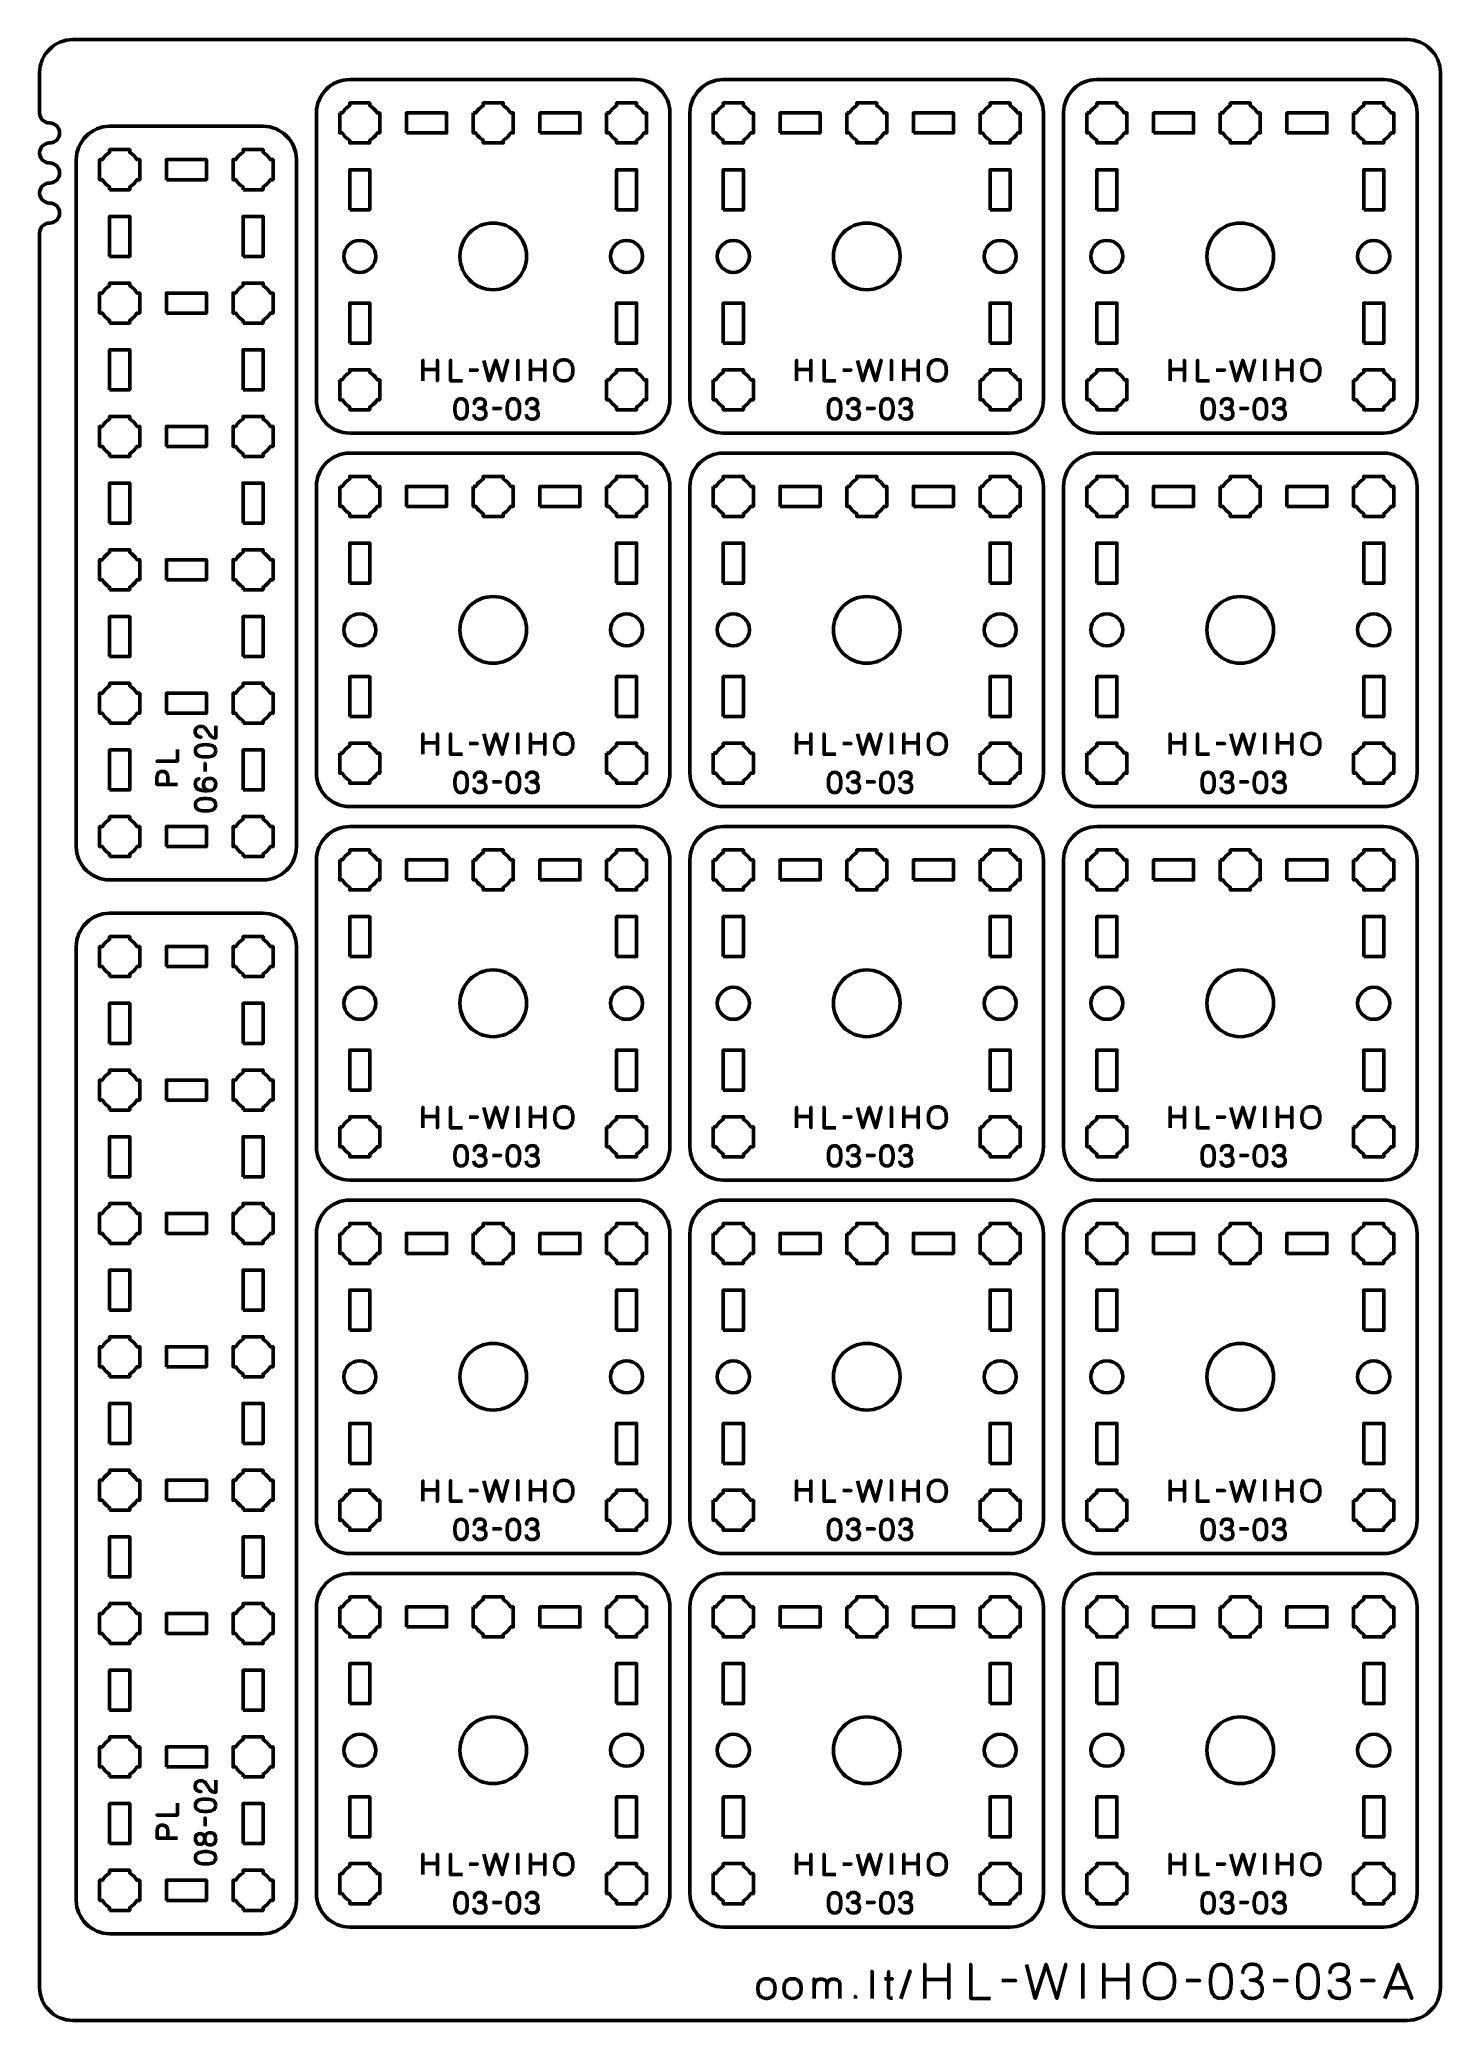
# Model space of a CAD drawing. Header units: centimetres. Extents: x -21 to 0, y -29.7 to 0.
import ezdxf

# ---------------------------------------------------------------- set-up
doc = ezdxf.new("R2010")
doc.units = ezdxf.units.CM
doc.header["$MEASUREMENT"] = 0
doc.layers.add('Layer 1', color=7, linetype='Continuous')

msp = doc.modelspace()

# ---------------------------------------------------------------- linework, layer by layer
at = {"layer": 'Layer 1', "lineweight": 53}
for points in [[(-16.35, -2.55), (-16.05, -2.55), (-16.05, -1.95), (-16.35, -1.95), (-16.35, -2.55)], [(-12.35, -2.55), (-12.05, -2.55), (-12.05, -1.95), (-12.35, -1.95), (-12.35, -2.55)], [(-10.75, -2.55), (-10.45, -2.55), (-10.45, -1.95), (-10.75, -1.95), (-10.75, -2.55)], [(-6.75, -2.55), (-6.45, -2.55), (-6.45, -1.95), (-6.75, -1.95), (-6.75, -2.55)], [(-5.15, -2.55), (-4.85, -2.55), (-4.85, -1.95), (-5.15, -1.95), (-5.15, -2.55)], [(-1.15, -2.55), (-0.85, -2.55), (-0.85, -1.95), (-1.15, -1.95), (-1.15, -2.55)], [(-16.35, -4.55), (-16.05, -4.55), (-16.05, -3.95), (-16.35, -3.95), (-16.35, -4.55)], [(-12.35, -4.55), (-12.05, -4.55), (-12.05, -3.95), (-12.35, -3.95), (-12.35, -4.55)], [(-10.75, -4.55), (-10.45, -4.55), (-10.45, -3.95), (-10.75, -3.95), (-10.75, -4.55)], [(-6.75, -4.55), (-6.45, -4.55), (-6.45, -3.95), (-6.75, -3.95), (-6.75, -4.55)], [(-5.15, -4.55), (-4.85, -4.55), (-4.85, -3.95), (-5.15, -3.95), (-5.15, -4.55)], [(-1.15, -4.55), (-0.85, -4.55), (-0.85, -3.95), (-1.15, -3.95), (-1.15, -4.55)], [(-16.35, -8.15), (-16.05, -8.15), (-16.05, -7.55), (-16.35, -7.55), (-16.35, -8.15)], [(-12.35, -8.15), (-12.05, -8.15), (-12.05, -7.55), (-12.35, -7.55), (-12.35, -8.15)], [(-10.75, -8.15), (-10.45, -8.15), (-10.45, -7.55), (-10.75, -7.55), (-10.75, -8.15)], [(-6.75, -8.15), (-6.45, -8.15), (-6.45, -7.55), (-6.75, -7.55), (-6.75, -8.15)], [(-5.15, -8.15), (-4.85, -8.15), (-4.85, -7.55), (-5.15, -7.55), (-5.15, -8.15)], [(-1.15, -8.15), (-0.85, -8.15), (-0.85, -7.55), (-1.15, -7.55), (-1.15, -8.15)], [(-16.35, -10.15), (-16.05, -10.15), (-16.05, -9.55), (-16.35, -9.55), (-16.35, -10.15)], [(-12.35, -10.15), (-12.05, -10.15), (-12.05, -9.55), (-12.35, -9.55), (-12.35, -10.15)], [(-10.75, -10.15), (-10.45, -10.15), (-10.45, -9.55), (-10.75, -9.55), (-10.75, -10.15)], [(-6.75, -10.15), (-6.45, -10.15), (-6.45, -9.55), (-6.75, -9.55), (-6.75, -10.15)], [(-5.15, -10.15), (-4.85, -10.15), (-4.85, -9.55), (-5.15, -9.55), (-5.15, -10.15)], [(-1.15, -10.15), (-0.85, -10.15), (-0.85, -9.55), (-1.15, -9.55), (-1.15, -10.15)], [(-16.35, -13.75), (-16.05, -13.75), (-16.05, -13.15), (-16.35, -13.15), (-16.35, -13.75)], [(-12.35, -13.75), (-12.05, -13.75), (-12.05, -13.15), (-12.35, -13.15), (-12.35, -13.75)], [(-10.75, -13.75), (-10.45, -13.75), (-10.45, -13.15), (-10.75, -13.15), (-10.75, -13.75)], [(-6.75, -13.75), (-6.45, -13.75), (-6.45, -13.15), (-6.75, -13.15), (-6.75, -13.75)], [(-5.15, -13.75), (-4.85, -13.75), (-4.85, -13.15), (-5.15, -13.15), (-5.15, -13.75)], [(-1.15, -13.75), (-0.85, -13.75), (-0.85, -13.15), (-1.15, -13.15), (-1.15, -13.75)], [(-16.35, -15.75), (-16.05, -15.75), (-16.05, -15.15), (-16.35, -15.15), (-16.35, -15.75)], [(-12.35, -15.75), (-12.05, -15.75), (-12.05, -15.15), (-12.35, -15.15), (-12.35, -15.75)], [(-10.75, -15.75), (-10.45, -15.75), (-10.45, -15.15), (-10.75, -15.15), (-10.75, -15.75)], [(-6.75, -15.75), (-6.45, -15.75), (-6.45, -15.15), (-6.75, -15.15), (-6.75, -15.75)], [(-5.15, -15.75), (-4.85, -15.75), (-4.85, -15.15), (-5.15, -15.15), (-5.15, -15.75)], [(-1.15, -15.75), (-0.85, -15.75), (-0.85, -15.15), (-1.15, -15.15), (-1.15, -15.75)], [(-16.35, -19.35), (-16.05, -19.35), (-16.05, -18.75), (-16.35, -18.75), (-16.35, -19.35)], [(-12.35, -19.35), (-12.05, -19.35), (-12.05, -18.75), (-12.35, -18.75), (-12.35, -19.35)], [(-10.75, -19.35), (-10.45, -19.35), (-10.45, -18.75), (-10.75, -18.75), (-10.75, -19.35)], [(-6.75, -19.35), (-6.45, -19.35), (-6.45, -18.75), (-6.75, -18.75), (-6.75, -19.35)], [(-5.15, -19.35), (-4.85, -19.35), (-4.85, -18.75), (-5.15, -18.75), (-5.15, -19.35)], [(-1.15, -19.35), (-0.85, -19.35), (-0.85, -18.75), (-1.15, -18.75), (-1.15, -19.35)], [(-16.35, -21.35), (-16.05, -21.35), (-16.05, -20.75), (-16.35, -20.75), (-16.35, -21.35)], [(-12.35, -21.35), (-12.05, -21.35), (-12.05, -20.75), (-12.35, -20.75), (-12.35, -21.35)], [(-10.75, -21.35), (-10.45, -21.35), (-10.45, -20.75), (-10.75, -20.75), (-10.75, -21.35)], [(-6.75, -21.35), (-6.45, -21.35), (-6.45, -20.75), (-6.75, -20.75), (-6.75, -21.35)], [(-5.15, -21.35), (-4.85, -21.35), (-4.85, -20.75), (-5.15, -20.75), (-5.15, -21.35)], [(-1.15, -21.35), (-0.85, -21.35), (-0.85, -20.75), (-1.15, -20.75), (-1.15, -21.35)], [(-16.35, -24.95), (-16.05, -24.95), (-16.05, -24.35), (-16.35, -24.35), (-16.35, -24.95)], [(-12.35, -24.95), (-12.05, -24.95), (-12.05, -24.35), (-12.35, -24.35), (-12.35, -24.95)], [(-10.75, -24.95), (-10.45, -24.95), (-10.45, -24.35), (-10.75, -24.35), (-10.75, -24.95)], [(-6.75, -24.95), (-6.45, -24.95), (-6.45, -24.35), (-6.75, -24.35), (-6.75, -24.95)], [(-5.15, -24.95), (-4.85, -24.95), (-4.85, -24.35), (-5.15, -24.35), (-5.15, -24.95)], [(-1.15, -24.95), (-0.85, -24.95), (-0.85, -24.35), (-1.15, -24.35), (-1.15, -24.95)], [(-16.35, -26.95), (-16.05, -26.95), (-16.05, -26.35), (-16.35, -26.35), (-16.35, -26.95)], [(-12.35, -26.95), (-12.05, -26.95), (-12.05, -26.35), (-12.35, -26.35), (-12.35, -26.95)], [(-10.75, -26.95), (-10.45, -26.95), (-10.45, -26.35), (-10.75, -26.35), (-10.75, -26.95)], [(-6.75, -26.95), (-6.45, -26.95), (-6.45, -26.35), (-6.75, -26.35), (-6.75, -26.95)], [(-5.15, -26.95), (-4.85, -26.95), (-4.85, -26.35), (-5.15, -26.35), (-5.15, -26.95)], [(-1.15, -26.95), (-0.85, -26.95), (-0.85, -26.35), (-1.15, -26.35), (-1.15, -26.95)]]:
    msp.add_lwpolyline(points, close=True, dxfattribs=at)
for centre in [(-16.2, -3.25), (-12.2, -3.25), (-10.6, -3.25), (-6.6, -3.25), (-5, -3.25), (-1, -3.25), (-16.2, -8.85), (-12.2, -8.85), (-10.6, -8.85), (-6.6, -8.85), (-5, -8.85), (-1, -8.85), (-16.2, -14.45), (-12.2, -14.45), (-10.6, -14.45), (-6.6, -14.45), (-5, -14.45), (-1, -14.45), (-16.2, -20.05), (-12.2, -20.05), (-10.6, -20.05), (-6.6, -20.05), (-5, -20.05), (-1, -20.05), (-16.2, -25.65), (-12.2, -25.65), (-10.6, -25.65), (-6.6, -25.65), (-5, -25.65), (-1, -25.65)]:
    msp.add_ellipse(centre, major_axis=(0, 0.24), ratio=1, dxfattribs=at)
at = {"layer": 'Layer 1', "color": 1, "lineweight": 53}
msp.add_open_spline([(-21.00003, -29.19995), (-21.00003, -29.19995), (-21.00003, -2.89992), (-21.00003, -2.89992), (-21.00003, -2.89992), (-21.00003, -2.81709), (-20.93286, -2.74992), (-20.85003, -2.74992), (-20.85003, -2.74992), (-20.7672, -2.74992), (-20.70003, -2.68275), (-20.70003, -2.59992), (-20.70003, -2.59992), (-20.70003, -2.51709), (-20.7672, -2.44992), (-20.85003, -2.44992), (-20.85003, -2.44992), (-20.93286, -2.44992), (-21.00003, -2.38275), (-21.00003, -2.29992), (-21.00003, -2.29992), (-21.00003, -2.21709), (-20.93286, -2.14992), (-20.85003, -2.14992), (-20.85003, -2.14992), (-20.7672, -2.14992), (-20.70003, -2.08275), (-20.70003, -1.99992), (-20.70003, -1.99992), (-20.70003, -1.91709), (-20.7672, -1.84992), (-20.85003, -1.84992), (-20.85003, -1.84992), (-20.93286, -1.84992), (-21.00003, -1.78275), (-21.00003, -1.69992), (-21.00003, -1.69992), (-21.00003, -1.61709), (-20.93286, -1.54992), (-20.85003, -1.54992), (-20.85003, -1.54992), (-20.7672, -1.54992), (-20.70003, -1.48275), (-20.70003, -1.39992), (-20.70003, -1.39992), (-20.70003, -1.31709), (-20.7672, -1.24992), (-20.85003, -1.24992), (-20.85003, -1.24992), (-20.93286, -1.24992), (-21.00003, -1.18275), (-21.00003, -1.09992), (-21.00003, -1.09992), (-21.00003, -1.09992), (-21.00003, -0.49992), (-21.00003, -0.49992), (-21.00003, -0.49992), (-21.00003, -0.22295), (-20.77694, 0.00004), (-20.49994, 0.00004), (-20.49994, 0.00004), (-20.49994, 0.00004), (-0.50008, 0.00004), (-0.50008, 0.00004), (-0.50008, 0.00004), (-0.22294, 0.00004), (0.00002, -0.22295), (0.00002, -0.49992), (0.00002, -0.49992), (0.00002, -0.49992), (0.00002, -29.19995), (0.00002, -29.19995), (0.00002, -29.19995), (0.00002, -29.47695), (-0.22294, -29.70004), (-0.50008, -29.70004), (-0.50008, -29.70004), (-0.50008, -29.70004), (-20.49994, -29.70004), (-20.49994, -29.70004), (-20.49994, -29.70004), (-20.77694, -29.70004), (-21.00003, -29.47695), (-21.00003, -29.19995)], degree=3, knots=[0, 0, 0, 0, 0.04761905, 0.04761905, 0.04761905, 0.04761905, 0.0952381, 0.0952381, 0.0952381, 0.0952381, 0.14285714, 0.14285714, 0.14285714, 0.14285714, 0.19047619, 0.19047619, 0.19047619, 0.19047619, 0.23809524, 0.23809524, 0.23809524, 0.23809524, 0.28571429, 0.28571429, 0.28571429, 0.28571429, 0.33333333, 0.33333333, 0.33333333, 0.33333333, 0.38095238, 0.38095238, 0.38095238, 0.38095238, 0.42857143, 0.42857143, 0.42857143, 0.42857143, 0.47619048, 0.47619048, 0.47619048, 0.47619048, 0.52380952, 0.52380952, 0.52380952, 0.52380952, 0.57142857, 0.57142857, 0.57142857, 0.57142857, 0.61904762, 0.61904762, 0.61904762, 0.61904762, 0.66666667, 0.66666667, 0.66666667, 0.66666667, 0.71428571, 0.71428571, 0.71428571, 0.71428571, 0.76190476, 0.76190476, 0.76190476, 0.76190476, 0.80952381, 0.80952381, 0.80952381, 0.80952381, 0.85714286, 0.85714286, 0.85714286, 0.85714286, 0.9047619, 0.9047619, 0.9047619, 0.9047619, 0.95238095, 0.95238095, 0.95238095, 0.95238095, 1, 1, 1, 1], dxfattribs=at)
at = {"layer": 'Layer 1', "color": 3, "lineweight": 53}
for points in [[(-16.85, -5.4), (-16.85, -5.4), (-16.85, -1.1), (-16.85, -1.1), (-16.85, -1.1), (-16.85, -0.82391), (-16.62609, -0.6), (-16.35, -0.6), (-16.35, -0.6), (-16.35, -0.6), (-12.05, -0.6), (-12.05, -0.6), (-12.05, -0.6), (-11.77391, -0.6), (-11.55, -0.82391), (-11.55, -1.1), (-11.55, -1.1), (-11.55, -1.1), (-11.55, -5.4), (-11.55, -5.4), (-11.55, -5.4), (-11.55, -5.67609), (-11.77391, -5.9), (-12.05, -5.9), (-12.05, -5.9), (-12.05, -5.9), (-16.35, -5.9), (-16.35, -5.9), (-16.35, -5.9), (-16.62609, -5.9), (-16.85, -5.67609), (-16.85, -5.4)], [(-11.25, -5.4), (-11.25, -5.4), (-11.25, -1.1), (-11.25, -1.1), (-11.25, -1.1), (-11.25, -0.82391), (-11.02609, -0.6), (-10.75, -0.6), (-10.75, -0.6), (-10.75, -0.6), (-6.45, -0.6), (-6.45, -0.6), (-6.45, -0.6), (-6.17391, -0.6), (-5.95, -0.82391), (-5.95, -1.1), (-5.95, -1.1), (-5.95, -1.1), (-5.95, -5.4), (-5.95, -5.4), (-5.95, -5.4), (-5.95, -5.67609), (-6.17391, -5.9), (-6.45, -5.9), (-6.45, -5.9), (-6.45, -5.9), (-10.75, -5.9), (-10.75, -5.9), (-10.75, -5.9), (-11.02609, -5.9), (-11.25, -5.67609), (-11.25, -5.4)], [(-5.65, -5.4), (-5.65, -5.4), (-5.65, -1.1), (-5.65, -1.1), (-5.65, -1.1), (-5.65, -0.82391), (-5.42609, -0.6), (-5.15, -0.6), (-5.15, -0.6), (-5.15, -0.6), (-0.85, -0.6), (-0.85, -0.6), (-0.85, -0.6), (-0.57391, -0.6), (-0.35, -0.82391), (-0.35, -1.1), (-0.35, -1.1), (-0.35, -1.1), (-0.35, -5.4), (-0.35, -5.4), (-0.35, -5.4), (-0.35, -5.67609), (-0.57391, -5.9), (-0.85, -5.9), (-0.85, -5.9), (-0.85, -5.9), (-5.15, -5.9), (-5.15, -5.9), (-5.15, -5.9), (-5.42609, -5.9), (-5.65, -5.67609), (-5.65, -5.4)], [(-17.65, -12.6), (-17.65, -12.6), (-19.95, -12.6), (-19.95, -12.6), (-19.95, -12.6), (-20.22609, -12.6), (-20.45, -12.37609), (-20.45, -12.1), (-20.45, -12.1), (-20.45, -12.1), (-20.45, -1.8), (-20.45, -1.8), (-20.45, -1.8), (-20.45, -1.52391), (-20.22609, -1.3), (-19.95, -1.3), (-19.95, -1.3), (-19.95, -1.3), (-17.65, -1.3), (-17.65, -1.3), (-17.65, -1.3), (-17.37391, -1.3), (-17.15, -1.52391), (-17.15, -1.8), (-17.15, -1.8), (-17.15, -1.8), (-17.15, -12.1), (-17.15, -12.1), (-17.15, -12.1), (-17.15, -12.37609), (-17.37391, -12.6), (-17.65, -12.6)], [(-16.85, -11), (-16.85, -11), (-16.85, -6.7), (-16.85, -6.7), (-16.85, -6.7), (-16.85, -6.42391), (-16.62609, -6.2), (-16.35, -6.2), (-16.35, -6.2), (-16.35, -6.2), (-12.05, -6.2), (-12.05, -6.2), (-12.05, -6.2), (-11.77391, -6.2), (-11.55, -6.42391), (-11.55, -6.7), (-11.55, -6.7), (-11.55, -6.7), (-11.55, -11), (-11.55, -11), (-11.55, -11), (-11.55, -11.27609), (-11.77391, -11.5), (-12.05, -11.5), (-12.05, -11.5), (-12.05, -11.5), (-16.35, -11.5), (-16.35, -11.5), (-16.35, -11.5), (-16.62609, -11.5), (-16.85, -11.27609), (-16.85, -11)], [(-11.25, -11), (-11.25, -11), (-11.25, -6.7), (-11.25, -6.7), (-11.25, -6.7), (-11.25, -6.42391), (-11.02609, -6.2), (-10.75, -6.2), (-10.75, -6.2), (-10.75, -6.2), (-6.45, -6.2), (-6.45, -6.2), (-6.45, -6.2), (-6.17391, -6.2), (-5.95, -6.42391), (-5.95, -6.7), (-5.95, -6.7), (-5.95, -6.7), (-5.95, -11), (-5.95, -11), (-5.95, -11), (-5.95, -11.27609), (-6.17391, -11.5), (-6.45, -11.5), (-6.45, -11.5), (-6.45, -11.5), (-10.75, -11.5), (-10.75, -11.5), (-10.75, -11.5), (-11.02609, -11.5), (-11.25, -11.27609), (-11.25, -11)], [(-5.65, -11), (-5.65, -11), (-5.65, -6.7), (-5.65, -6.7), (-5.65, -6.7), (-5.65, -6.42391), (-5.42609, -6.2), (-5.15, -6.2), (-5.15, -6.2), (-5.15, -6.2), (-0.85, -6.2), (-0.85, -6.2), (-0.85, -6.2), (-0.57391, -6.2), (-0.35, -6.42391), (-0.35, -6.7), (-0.35, -6.7), (-0.35, -6.7), (-0.35, -11), (-0.35, -11), (-0.35, -11), (-0.35, -11.27609), (-0.57391, -11.5), (-0.85, -11.5), (-0.85, -11.5), (-0.85, -11.5), (-5.15, -11.5), (-5.15, -11.5), (-5.15, -11.5), (-5.42609, -11.5), (-5.65, -11.27609), (-5.65, -11)], [(-16.85, -16.6), (-16.85, -16.6), (-16.85, -12.3), (-16.85, -12.3), (-16.85, -12.3), (-16.85, -12.02391), (-16.62609, -11.8), (-16.35, -11.8), (-16.35, -11.8), (-16.35, -11.8), (-12.05, -11.8), (-12.05, -11.8), (-12.05, -11.8), (-11.77391, -11.8), (-11.55, -12.02391), (-11.55, -12.3), (-11.55, -12.3), (-11.55, -12.3), (-11.55, -16.6), (-11.55, -16.6), (-11.55, -16.6), (-11.55, -16.87609), (-11.77391, -17.1), (-12.05, -17.1), (-12.05, -17.1), (-12.05, -17.1), (-16.35, -17.1), (-16.35, -17.1), (-16.35, -17.1), (-16.62609, -17.1), (-16.85, -16.87609), (-16.85, -16.6)], [(-11.25, -16.6), (-11.25, -16.6), (-11.25, -12.3), (-11.25, -12.3), (-11.25, -12.3), (-11.25, -12.02391), (-11.02609, -11.8), (-10.75, -11.8), (-10.75, -11.8), (-10.75, -11.8), (-6.45, -11.8), (-6.45, -11.8), (-6.45, -11.8), (-6.17391, -11.8), (-5.95, -12.02391), (-5.95, -12.3), (-5.95, -12.3), (-5.95, -12.3), (-5.95, -16.6), (-5.95, -16.6), (-5.95, -16.6), (-5.95, -16.87609), (-6.17391, -17.1), (-6.45, -17.1), (-6.45, -17.1), (-6.45, -17.1), (-10.75, -17.1), (-10.75, -17.1), (-10.75, -17.1), (-11.02609, -17.1), (-11.25, -16.87609), (-11.25, -16.6)], [(-5.65, -16.6), (-5.65, -16.6), (-5.65, -12.3), (-5.65, -12.3), (-5.65, -12.3), (-5.65, -12.02391), (-5.42609, -11.8), (-5.15, -11.8), (-5.15, -11.8), (-5.15, -11.8), (-0.85, -11.8), (-0.85, -11.8), (-0.85, -11.8), (-0.57391, -11.8), (-0.35, -12.02391), (-0.35, -12.3), (-0.35, -12.3), (-0.35, -12.3), (-0.35, -16.6), (-0.35, -16.6), (-0.35, -16.6), (-0.35, -16.87609), (-0.57391, -17.1), (-0.85, -17.1), (-0.85, -17.1), (-0.85, -17.1), (-5.15, -17.1), (-5.15, -17.1), (-5.15, -17.1), (-5.42609, -17.1), (-5.65, -16.87609), (-5.65, -16.6)], [(-17.65, -28.4), (-17.65, -28.4), (-19.95, -28.4), (-19.95, -28.4), (-19.95, -28.4), (-20.22609, -28.4), (-20.45, -28.17609), (-20.45, -27.9), (-20.45, -27.9), (-20.45, -27.9), (-20.45, -13.6), (-20.45, -13.6), (-20.45, -13.6), (-20.45, -13.32391), (-20.22609, -13.1), (-19.95, -13.1), (-19.95, -13.1), (-19.95, -13.1), (-17.65, -13.1), (-17.65, -13.1), (-17.65, -13.1), (-17.37391, -13.1), (-17.15, -13.32391), (-17.15, -13.6), (-17.15, -13.6), (-17.15, -13.6), (-17.15, -27.9), (-17.15, -27.9), (-17.15, -27.9), (-17.15, -28.17609), (-17.37391, -28.4), (-17.65, -28.4)], [(-16.85, -22.2), (-16.85, -22.2), (-16.85, -17.9), (-16.85, -17.9), (-16.85, -17.9), (-16.85, -17.62391), (-16.62609, -17.4), (-16.35, -17.4), (-16.35, -17.4), (-16.35, -17.4), (-12.05, -17.4), (-12.05, -17.4), (-12.05, -17.4), (-11.77391, -17.4), (-11.55, -17.62391), (-11.55, -17.9), (-11.55, -17.9), (-11.55, -17.9), (-11.55, -22.2), (-11.55, -22.2), (-11.55, -22.2), (-11.55, -22.47609), (-11.77391, -22.7), (-12.05, -22.7), (-12.05, -22.7), (-12.05, -22.7), (-16.35, -22.7), (-16.35, -22.7), (-16.35, -22.7), (-16.62609, -22.7), (-16.85, -22.47609), (-16.85, -22.2)], [(-11.25, -22.2), (-11.25, -22.2), (-11.25, -17.9), (-11.25, -17.9), (-11.25, -17.9), (-11.25, -17.62391), (-11.02609, -17.4), (-10.75, -17.4), (-10.75, -17.4), (-10.75, -17.4), (-6.45, -17.4), (-6.45, -17.4), (-6.45, -17.4), (-6.17391, -17.4), (-5.95, -17.62391), (-5.95, -17.9), (-5.95, -17.9), (-5.95, -17.9), (-5.95, -22.2), (-5.95, -22.2), (-5.95, -22.2), (-5.95, -22.47609), (-6.17391, -22.7), (-6.45, -22.7), (-6.45, -22.7), (-6.45, -22.7), (-10.75, -22.7), (-10.75, -22.7), (-10.75, -22.7), (-11.02609, -22.7), (-11.25, -22.47609), (-11.25, -22.2)], [(-5.65, -22.2), (-5.65, -22.2), (-5.65, -17.9), (-5.65, -17.9), (-5.65, -17.9), (-5.65, -17.62391), (-5.42609, -17.4), (-5.15, -17.4), (-5.15, -17.4), (-5.15, -17.4), (-0.85, -17.4), (-0.85, -17.4), (-0.85, -17.4), (-0.57391, -17.4), (-0.35, -17.62391), (-0.35, -17.9), (-0.35, -17.9), (-0.35, -17.9), (-0.35, -22.2), (-0.35, -22.2), (-0.35, -22.2), (-0.35, -22.47609), (-0.57391, -22.7), (-0.85, -22.7), (-0.85, -22.7), (-0.85, -22.7), (-5.15, -22.7), (-5.15, -22.7), (-5.15, -22.7), (-5.42609, -22.7), (-5.65, -22.47609), (-5.65, -22.2)], [(-16.85, -27.8), (-16.85, -27.8), (-16.85, -23.5), (-16.85, -23.5), (-16.85, -23.5), (-16.85, -23.22391), (-16.62609, -23), (-16.35, -23), (-16.35, -23), (-16.35, -23), (-12.05, -23), (-12.05, -23), (-12.05, -23), (-11.77391, -23), (-11.55, -23.22391), (-11.55, -23.5), (-11.55, -23.5), (-11.55, -23.5), (-11.55, -27.8), (-11.55, -27.8), (-11.55, -27.8), (-11.55, -28.07609), (-11.77391, -28.3), (-12.05, -28.3), (-12.05, -28.3), (-12.05, -28.3), (-16.35, -28.3), (-16.35, -28.3), (-16.35, -28.3), (-16.62609, -28.3), (-16.85, -28.07609), (-16.85, -27.8)], [(-11.25, -27.8), (-11.25, -27.8), (-11.25, -23.5), (-11.25, -23.5), (-11.25, -23.5), (-11.25, -23.22391), (-11.02609, -23), (-10.75, -23), (-10.75, -23), (-10.75, -23), (-6.45, -23), (-6.45, -23), (-6.45, -23), (-6.17391, -23), (-5.95, -23.22391), (-5.95, -23.5), (-5.95, -23.5), (-5.95, -23.5), (-5.95, -27.8), (-5.95, -27.8), (-5.95, -27.8), (-5.95, -28.07609), (-6.17391, -28.3), (-6.45, -28.3), (-6.45, -28.3), (-6.45, -28.3), (-10.75, -28.3), (-10.75, -28.3), (-10.75, -28.3), (-11.02609, -28.3), (-11.25, -28.07609), (-11.25, -27.8)], [(-5.65, -27.8), (-5.65, -27.8), (-5.65, -23.5), (-5.65, -23.5), (-5.65, -23.5), (-5.65, -23.22391), (-5.42609, -23), (-5.15, -23), (-5.15, -23), (-5.15, -23), (-0.85, -23), (-0.85, -23), (-0.85, -23), (-0.57391, -23), (-0.35, -23.22391), (-0.35, -23.5), (-0.35, -23.5), (-0.35, -23.5), (-0.35, -27.8), (-0.35, -27.8), (-0.35, -27.8), (-0.35, -28.07609), (-0.57391, -28.3), (-0.85, -28.3), (-0.85, -28.3), (-0.85, -28.3), (-5.15, -28.3), (-5.15, -28.3), (-5.15, -28.3), (-5.42609, -28.3), (-5.65, -28.07609), (-5.65, -27.8)]]:
    msp.add_open_spline(points, degree=3, knots=[0, 0, 0, 0, 0.125, 0.125, 0.125, 0.125, 0.25, 0.25, 0.25, 0.25, 0.375, 0.375, 0.375, 0.375, 0.5, 0.5, 0.5, 0.5, 0.625, 0.625, 0.625, 0.625, 0.75, 0.75, 0.75, 0.75, 0.875, 0.875, 0.875, 0.875, 1, 1, 1, 1], dxfattribs=at)
at = {"layer": 'Layer 1', "lineweight": 53}
for points, knots in [([(-16.5, -1.1), (-16.5, -1.1), (-16.45985, -1.1), (-16.45985, -1.1), (-16.45985, -1.1), (-16.4335, -1.05447), (-16.39553, -1.0165), (-16.35, -0.99015), (-16.35, -0.99015), (-16.35, -0.99015), (-16.35, -0.95), (-16.35, -0.95), (-16.35, -0.95), (-16.35, -0.95), (-16.2, -0.95), (-16.2, -0.95), (-16.2, -0.95), (-16.2, -0.95), (-16.05, -0.95), (-16.05, -0.95), (-16.05, -0.95), (-16.05, -0.95), (-16.05, -0.99015), (-16.05, -0.99015), (-16.05, -0.99015), (-16.00447, -1.0165), (-15.9665, -1.05447), (-15.94015, -1.1), (-15.94015, -1.1), (-15.94015, -1.1), (-15.9, -1.1), (-15.9, -1.1), (-15.9, -1.1), (-15.9, -1.1), (-15.9, -1.25), (-15.9, -1.25), (-15.9, -1.25), (-15.9, -1.25), (-15.9, -1.4), (-15.9, -1.4), (-15.9, -1.4), (-15.9, -1.4), (-15.94015, -1.4), (-15.94015, -1.4), (-15.94015, -1.4), (-15.9665, -1.44553), (-16.00447, -1.4835), (-16.05, -1.50985), (-16.05, -1.50985), (-16.05, -1.50985), (-16.05, -1.55), (-16.05, -1.55), (-16.05, -1.55), (-16.05, -1.55), (-16.2, -1.55), (-16.2, -1.55), (-16.2, -1.55), (-16.2, -1.55), (-16.35, -1.55), (-16.35, -1.55), (-16.35, -1.55), (-16.35, -1.55), (-16.35, -1.50985), (-16.35, -1.50985), (-16.35, -1.50985), (-16.39553, -1.4835), (-16.4335, -1.44553), (-16.45985, -1.4), (-16.45985, -1.4), (-16.45985, -1.4), (-16.5, -1.4), (-16.5, -1.4), (-16.5, -1.4), (-16.5, -1.4), (-16.5, -1.25), (-16.5, -1.25), (-16.5, -1.25), (-16.5, -1.25), (-16.5, -1.1), (-16.5, -1.1)], [0, 0, 0, 0, 0.05, 0.05, 0.05, 0.05, 0.1, 0.1, 0.1, 0.1, 0.15, 0.15, 0.15, 0.15, 0.2, 0.2, 0.2, 0.2, 0.25, 0.25, 0.25, 0.25, 0.3, 0.3, 0.3, 0.3, 0.35, 0.35, 0.35, 0.35, 0.4, 0.4, 0.4, 0.4, 0.45, 0.45, 0.45, 0.45, 0.5, 0.5, 0.5, 0.5, 0.55, 0.55, 0.55, 0.55, 0.6, 0.6, 0.6, 0.6, 0.65, 0.65, 0.65, 0.65, 0.7, 0.7, 0.7, 0.7, 0.75, 0.75, 0.75, 0.75, 0.8, 0.8, 0.8, 0.8, 0.85, 0.85, 0.85, 0.85, 0.9, 0.9, 0.9, 0.9, 0.95, 0.95, 0.95, 0.95, 1, 1, 1, 1]), ([(-15.5, -1.4), (-15.5, -1.4), (-15.5, -1.1), (-15.5, -1.1), (-15.5, -1.1), (-15.5, -1.1), (-14.9, -1.1), (-14.9, -1.1), (-14.9, -1.1), (-14.9, -1.1), (-14.9, -1.4), (-14.9, -1.4), (-14.9, -1.4), (-14.9, -1.4), (-15.5, -1.4), (-15.5, -1.4)], [0, 0, 0, 0, 0.25, 0.25, 0.25, 0.25, 0.5, 0.5, 0.5, 0.5, 0.75, 0.75, 0.75, 0.75, 1, 1, 1, 1]), ([(-14.5, -1.1), (-14.5, -1.1), (-14.45985, -1.1), (-14.45985, -1.1), (-14.45985, -1.1), (-14.4335, -1.05447), (-14.39553, -1.0165), (-14.35, -0.99015), (-14.35, -0.99015), (-14.35, -0.99015), (-14.35, -0.95), (-14.35, -0.95), (-14.35, -0.95), (-14.35, -0.95), (-14.2, -0.95), (-14.2, -0.95), (-14.2, -0.95), (-14.2, -0.95), (-14.05, -0.95), (-14.05, -0.95), (-14.05, -0.95), (-14.05, -0.95), (-14.05, -0.99015), (-14.05, -0.99015), (-14.05, -0.99015), (-14.00447, -1.0165), (-13.9665, -1.05447), (-13.94015, -1.1), (-13.94015, -1.1), (-13.94015, -1.1), (-13.9, -1.1), (-13.9, -1.1), (-13.9, -1.1), (-13.9, -1.1), (-13.9, -1.25), (-13.9, -1.25), (-13.9, -1.25), (-13.9, -1.25), (-13.9, -1.4), (-13.9, -1.4), (-13.9, -1.4), (-13.9, -1.4), (-13.94015, -1.4), (-13.94015, -1.4), (-13.94015, -1.4), (-13.9665, -1.44553), (-14.00447, -1.4835), (-14.05, -1.50985), (-14.05, -1.50985), (-14.05, -1.50985), (-14.05, -1.55), (-14.05, -1.55), (-14.05, -1.55), (-14.05, -1.55), (-14.2, -1.55), (-14.2, -1.55), (-14.2, -1.55), (-14.2, -1.55), (-14.35, -1.55), (-14.35, -1.55), (-14.35, -1.55), (-14.35, -1.55), (-14.35, -1.50985), (-14.35, -1.50985), (-14.35, -1.50985), (-14.39553, -1.4835), (-14.4335, -1.44553), (-14.45985, -1.4), (-14.45985, -1.4), (-14.45985, -1.4), (-14.5, -1.4), (-14.5, -1.4), (-14.5, -1.4), (-14.5, -1.4), (-14.5, -1.25), (-14.5, -1.25), (-14.5, -1.25), (-14.5, -1.25), (-14.5, -1.1), (-14.5, -1.1)], [0, 0, 0, 0, 0.05, 0.05, 0.05, 0.05, 0.1, 0.1, 0.1, 0.1, 0.15, 0.15, 0.15, 0.15, 0.2, 0.2, 0.2, 0.2, 0.25, 0.25, 0.25, 0.25, 0.3, 0.3, 0.3, 0.3, 0.35, 0.35, 0.35, 0.35, 0.4, 0.4, 0.4, 0.4, 0.45, 0.45, 0.45, 0.45, 0.5, 0.5, 0.5, 0.5, 0.55, 0.55, 0.55, 0.55, 0.6, 0.6, 0.6, 0.6, 0.65, 0.65, 0.65, 0.65, 0.7, 0.7, 0.7, 0.7, 0.75, 0.75, 0.75, 0.75, 0.8, 0.8, 0.8, 0.8, 0.85, 0.85, 0.85, 0.85, 0.9, 0.9, 0.9, 0.9, 0.95, 0.95, 0.95, 0.95, 1, 1, 1, 1]), ([(-13.5, -1.4), (-13.5, -1.4), (-13.5, -1.1), (-13.5, -1.1), (-13.5, -1.1), (-13.5, -1.1), (-12.9, -1.1), (-12.9, -1.1), (-12.9, -1.1), (-12.9, -1.1), (-12.9, -1.4), (-12.9, -1.4), (-12.9, -1.4), (-12.9, -1.4), (-13.5, -1.4), (-13.5, -1.4)], [0, 0, 0, 0, 0.25, 0.25, 0.25, 0.25, 0.5, 0.5, 0.5, 0.5, 0.75, 0.75, 0.75, 0.75, 1, 1, 1, 1]), ([(-12.5, -1.1), (-12.5, -1.1), (-12.45985, -1.1), (-12.45985, -1.1), (-12.45985, -1.1), (-12.4335, -1.05447), (-12.39553, -1.0165), (-12.35, -0.99015), (-12.35, -0.99015), (-12.35, -0.99015), (-12.35, -0.95), (-12.35, -0.95), (-12.35, -0.95), (-12.35, -0.95), (-12.2, -0.95), (-12.2, -0.95), (-12.2, -0.95), (-12.2, -0.95), (-12.05, -0.95), (-12.05, -0.95), (-12.05, -0.95), (-12.05, -0.95), (-12.05, -0.99015), (-12.05, -0.99015), (-12.05, -0.99015), (-12.00447, -1.0165), (-11.9665, -1.05447), (-11.94015, -1.1), (-11.94015, -1.1), (-11.94015, -1.1), (-11.9, -1.1), (-11.9, -1.1), (-11.9, -1.1), (-11.9, -1.1), (-11.9, -1.25), (-11.9, -1.25), (-11.9, -1.25), (-11.9, -1.25), (-11.9, -1.4), (-11.9, -1.4), (-11.9, -1.4), (-11.9, -1.4), (-11.94015, -1.4), (-11.94015, -1.4), (-11.94015, -1.4), (-11.9665, -1.44553), (-12.00447, -1.4835), (-12.05, -1.50985), (-12.05, -1.50985), (-12.05, -1.50985), (-12.05, -1.55), (-12.05, -1.55), (-12.05, -1.55), (-12.05, -1.55), (-12.2, -1.55), (-12.2, -1.55), (-12.2, -1.55), (-12.2, -1.55), (-12.35, -1.55), (-12.35, -1.55), (-12.35, -1.55), (-12.35, -1.55), (-12.35, -1.50985), (-12.35, -1.50985), (-12.35, -1.50985), (-12.39553, -1.4835), (-12.4335, -1.44553), (-12.45985, -1.4), (-12.45985, -1.4), (-12.45985, -1.4), (-12.5, -1.4), (-12.5, -1.4), (-12.5, -1.4), (-12.5, -1.4), (-12.5, -1.25), (-12.5, -1.25), (-12.5, -1.25), (-12.5, -1.25), (-12.5, -1.1), (-12.5, -1.1)], [0, 0, 0, 0, 0.05, 0.05, 0.05, 0.05, 0.1, 0.1, 0.1, 0.1, 0.15, 0.15, 0.15, 0.15, 0.2, 0.2, 0.2, 0.2, 0.25, 0.25, 0.25, 0.25, 0.3, 0.3, 0.3, 0.3, 0.35, 0.35, 0.35, 0.35, 0.4, 0.4, 0.4, 0.4, 0.45, 0.45, 0.45, 0.45, 0.5, 0.5, 0.5, 0.5, 0.55, 0.55, 0.55, 0.55, 0.6, 0.6, 0.6, 0.6, 0.65, 0.65, 0.65, 0.65, 0.7, 0.7, 0.7, 0.7, 0.75, 0.75, 0.75, 0.75, 0.8, 0.8, 0.8, 0.8, 0.85, 0.85, 0.85, 0.85, 0.9, 0.9, 0.9, 0.9, 0.95, 0.95, 0.95, 0.95, 1, 1, 1, 1]), ([(-10.9, -1.1), (-10.9, -1.1), (-10.85985, -1.1), (-10.85985, -1.1), (-10.85985, -1.1), (-10.8335, -1.05447), (-10.79553, -1.0165), (-10.75, -0.99015), (-10.75, -0.99015), (-10.75, -0.99015), (-10.75, -0.95), (-10.75, -0.95), (-10.75, -0.95), (-10.75, -0.95), (-10.6, -0.95), (-10.6, -0.95), (-10.6, -0.95), (-10.6, -0.95), (-10.45, -0.95), (-10.45, -0.95), (-10.45, -0.95), (-10.45, -0.95), (-10.45, -0.99015), (-10.45, -0.99015), (-10.45, -0.99015), (-10.40447, -1.0165), (-10.3665, -1.05447), (-10.34015, -1.1), (-10.34015, -1.1), (-10.34015, -1.1), (-10.3, -1.1), (-10.3, -1.1), (-10.3, -1.1), (-10.3, -1.1), (-10.3, -1.25), (-10.3, -1.25), (-10.3, -1.25), (-10.3, -1.25), (-10.3, -1.4), (-10.3, -1.4), (-10.3, -1.4), (-10.3, -1.4), (-10.34015, -1.4), (-10.34015, -1.4), (-10.34015, -1.4), (-10.3665, -1.44553), (-10.40447, -1.4835), (-10.45, -1.50985), (-10.45, -1.50985), (-10.45, -1.50985), (-10.45, -1.55), (-10.45, -1.55), (-10.45, -1.55), (-10.45, -1.55), (-10.6, -1.55), (-10.6, -1.55), (-10.6, -1.55), (-10.6, -1.55), (-10.75, -1.55), (-10.75, -1.55), (-10.75, -1.55), (-10.75, -1.55), (-10.75, -1.50985), (-10.75, -1.50985), (-10.75, -1.50985), (-10.79553, -1.4835), (-10.8335, -1.44553), (-10.85985, -1.4), (-10.85985, -1.4), (-10.85985, -1.4), (-10.9, -1.4), (-10.9, -1.4), (-10.9, -1.4), (-10.9, -1.4), (-10.9, -1.25), (-10.9, -1.25), (-10.9, -1.25), (-10.9, -1.25), (-10.9, -1.1), (-10.9, -1.1)], [0, 0, 0, 0, 0.05, 0.05, 0.05, 0.05, 0.1, 0.1, 0.1, 0.1, 0.15, 0.15, 0.15, 0.15, 0.2, 0.2, 0.2, 0.2, 0.25, 0.25, 0.25, 0.25, 0.3, 0.3, 0.3, 0.3, 0.35, 0.35, 0.35, 0.35, 0.4, 0.4, 0.4, 0.4, 0.45, 0.45, 0.45, 0.45, 0.5, 0.5, 0.5, 0.5, 0.55, 0.55, 0.55, 0.55, 0.6, 0.6, 0.6, 0.6, 0.65, 0.65, 0.65, 0.65, 0.7, 0.7, 0.7, 0.7, 0.75, 0.75, 0.75, 0.75, 0.8, 0.8, 0.8, 0.8, 0.85, 0.85, 0.85, 0.85, 0.9, 0.9, 0.9, 0.9, 0.95, 0.95, 0.95, 0.95, 1, 1, 1, 1]), ([(-9.9, -1.4), (-9.9, -1.4), (-9.9, -1.1), (-9.9, -1.1), (-9.9, -1.1), (-9.9, -1.1), (-9.3, -1.1), (-9.3, -1.1), (-9.3, -1.1), (-9.3, -1.1), (-9.3, -1.4), (-9.3, -1.4), (-9.3, -1.4), (-9.3, -1.4), (-9.9, -1.4), (-9.9, -1.4)], [0, 0, 0, 0, 0.25, 0.25, 0.25, 0.25, 0.5, 0.5, 0.5, 0.5, 0.75, 0.75, 0.75, 0.75, 1, 1, 1, 1]), ([(-8.9, -1.1), (-8.9, -1.1), (-8.85985, -1.1), (-8.85985, -1.1), (-8.85985, -1.1), (-8.8335, -1.05447), (-8.79553, -1.0165), (-8.75, -0.99015), (-8.75, -0.99015), (-8.75, -0.99015), (-8.75, -0.95), (-8.75, -0.95), (-8.75, -0.95), (-8.75, -0.95), (-8.6, -0.95), (-8.6, -0.95), (-8.6, -0.95), (-8.6, -0.95), (-8.45, -0.95), (-8.45, -0.95), (-8.45, -0.95), (-8.45, -0.95), (-8.45, -0.99015), (-8.45, -0.99015), (-8.45, -0.99015), (-8.40447, -1.0165), (-8.3665, -1.05447), (-8.34015, -1.1), (-8.34015, -1.1), (-8.34015, -1.1), (-8.3, -1.1), (-8.3, -1.1), (-8.3, -1.1), (-8.3, -1.1), (-8.3, -1.25), (-8.3, -1.25), (-8.3, -1.25), (-8.3, -1.25), (-8.3, -1.4), (-8.3, -1.4), (-8.3, -1.4), (-8.3, -1.4), (-8.34015, -1.4), (-8.34015, -1.4), (-8.34015, -1.4), (-8.3665, -1.44553), (-8.40447, -1.4835), (-8.45, -1.50985), (-8.45, -1.50985), (-8.45, -1.50985), (-8.45, -1.55), (-8.45, -1.55), (-8.45, -1.55), (-8.45, -1.55), (-8.6, -1.55), (-8.6, -1.55), (-8.6, -1.55), (-8.6, -1.55), (-8.75, -1.55), (-8.75, -1.55), (-8.75, -1.55), (-8.75, -1.55), (-8.75, -1.50985), (-8.75, -1.50985), (-8.75, -1.50985), (-8.79553, -1.4835), (-8.8335, -1.44553), (-8.85985, -1.4), (-8.85985, -1.4), (-8.85985, -1.4), (-8.9, -1.4), (-8.9, -1.4), (-8.9, -1.4), (-8.9, -1.4), (-8.9, -1.25), (-8.9, -1.25), (-8.9, -1.25), (-8.9, -1.25), (-8.9, -1.1), (-8.9, -1.1)], [0, 0, 0, 0, 0.05, 0.05, 0.05, 0.05, 0.1, 0.1, 0.1, 0.1, 0.15, 0.15, 0.15, 0.15, 0.2, 0.2, 0.2, 0.2, 0.25, 0.25, 0.25, 0.25, 0.3, 0.3, 0.3, 0.3, 0.35, 0.35, 0.35, 0.35, 0.4, 0.4, 0.4, 0.4, 0.45, 0.45, 0.45, 0.45, 0.5, 0.5, 0.5, 0.5, 0.55, 0.55, 0.55, 0.55, 0.6, 0.6, 0.6, 0.6, 0.65, 0.65, 0.65, 0.65, 0.7, 0.7, 0.7, 0.7, 0.75, 0.75, 0.75, 0.75, 0.8, 0.8, 0.8, 0.8, 0.85, 0.85, 0.85, 0.85, 0.9, 0.9, 0.9, 0.9, 0.95, 0.95, 0.95, 0.95, 1, 1, 1, 1]), ([(-7.9, -1.4), (-7.9, -1.4), (-7.9, -1.1), (-7.9, -1.1), (-7.9, -1.1), (-7.9, -1.1), (-7.3, -1.1), (-7.3, -1.1), (-7.3, -1.1), (-7.3, -1.1), (-7.3, -1.4), (-7.3, -1.4), (-7.3, -1.4), (-7.3, -1.4), (-7.9, -1.4), (-7.9, -1.4)], [0, 0, 0, 0, 0.25, 0.25, 0.25, 0.25, 0.5, 0.5, 0.5, 0.5, 0.75, 0.75, 0.75, 0.75, 1, 1, 1, 1]), ([(-6.9, -1.1), (-6.9, -1.1), (-6.85985, -1.1), (-6.85985, -1.1), (-6.85985, -1.1), (-6.8335, -1.05447), (-6.79553, -1.0165), (-6.75, -0.99015), (-6.75, -0.99015), (-6.75, -0.99015), (-6.75, -0.95), (-6.75, -0.95), (-6.75, -0.95), (-6.75, -0.95), (-6.6, -0.95), (-6.6, -0.95), (-6.6, -0.95), (-6.6, -0.95), (-6.45, -0.95), (-6.45, -0.95), (-6.45, -0.95), (-6.45, -0.95), (-6.45, -0.99015), (-6.45, -0.99015), (-6.45, -0.99015), (-6.40447, -1.0165), (-6.3665, -1.05447), (-6.34015, -1.1), (-6.34015, -1.1), (-6.34015, -1.1), (-6.3, -1.1), (-6.3, -1.1), (-6.3, -1.1), (-6.3, -1.1), (-6.3, -1.25), (-6.3, -1.25), (-6.3, -1.25), (-6.3, -1.25), (-6.3, -1.4), (-6.3, -1.4), (-6.3, -1.4), (-6.3, -1.4), (-6.34015, -1.4), (-6.34015, -1.4), (-6.34015, -1.4), (-6.3665, -1.44553), (-6.40447, -1.4835), (-6.45, -1.50985), (-6.45, -1.50985), (-6.45, -1.50985), (-6.45, -1.55), (-6.45, -1.55), (-6.45, -1.55), (-6.45, -1.55), (-6.6, -1.55), (-6.6, -1.55), (-6.6, -1.55), (-6.6, -1.55), (-6.75, -1.55), (-6.75, -1.55), (-6.75, -1.55), (-6.75, -1.55), (-6.75, -1.50985), (-6.75, -1.50985), (-6.75, -1.50985), (-6.79553, -1.4835), (-6.8335, -1.44553), (-6.85985, -1.4), (-6.85985, -1.4), (-6.85985, -1.4), (-6.9, -1.4), (-6.9, -1.4), (-6.9, -1.4), (-6.9, -1.4), (-6.9, -1.25), (-6.9, -1.25), (-6.9, -1.25), (-6.9, -1.25), (-6.9, -1.1), (-6.9, -1.1)], [0, 0, 0, 0, 0.05, 0.05, 0.05, 0.05, 0.1, 0.1, 0.1, 0.1, 0.15, 0.15, 0.15, 0.15, 0.2, 0.2, 0.2, 0.2, 0.25, 0.25, 0.25, 0.25, 0.3, 0.3, 0.3, 0.3, 0.35, 0.35, 0.35, 0.35, 0.4, 0.4, 0.4, 0.4, 0.45, 0.45, 0.45, 0.45, 0.5, 0.5, 0.5, 0.5, 0.55, 0.55, 0.55, 0.55, 0.6, 0.6, 0.6, 0.6, 0.65, 0.65, 0.65, 0.65, 0.7, 0.7, 0.7, 0.7, 0.75, 0.75, 0.75, 0.75, 0.8, 0.8, 0.8, 0.8, 0.85, 0.85, 0.85, 0.85, 0.9, 0.9, 0.9, 0.9, 0.95, 0.95, 0.95, 0.95, 1, 1, 1, 1]), ([(-5.3, -1.1), (-5.3, -1.1), (-5.25985, -1.1), (-5.25985, -1.1), (-5.25985, -1.1), (-5.2335, -1.05447), (-5.19553, -1.0165), (-5.15, -0.99015), (-5.15, -0.99015), (-5.15, -0.99015), (-5.15, -0.95), (-5.15, -0.95), (-5.15, -0.95), (-5.15, -0.95), (-5, -0.95), (-5, -0.95), (-5, -0.95), (-5, -0.95), (-4.85, -0.95), (-4.85, -0.95), (-4.85, -0.95), (-4.85, -0.95), (-4.85, -0.99015), (-4.85, -0.99015), (-4.85, -0.99015), (-4.80447, -1.0165), (-4.7665, -1.05447), (-4.74015, -1.1), (-4.74015, -1.1), (-4.74015, -1.1), (-4.7, -1.1), (-4.7, -1.1), (-4.7, -1.1), (-4.7, -1.1), (-4.7, -1.25), (-4.7, -1.25), (-4.7, -1.25), (-4.7, -1.25), (-4.7, -1.4), (-4.7, -1.4), (-4.7, -1.4), (-4.7, -1.4), (-4.74015, -1.4), (-4.74015, -1.4), (-4.74015, -1.4), (-4.7665, -1.44553), (-4.80447, -1.4835), (-4.85, -1.50985), (-4.85, -1.50985), (-4.85, -1.50985), (-4.85, -1.55), (-4.85, -1.55), (-4.85, -1.55), (-4.85, -1.55), (-5, -1.55), (-5, -1.55), (-5, -1.55), (-5, -1.55), (-5.15, -1.55), (-5.15, -1.55), (-5.15, -1.55), (-5.15, -1.55), (-5.15, -1.50985), (-5.15, -1.50985), (-5.15, -1.50985), (-5.19553, -1.4835), (-5.2335, -1.44553), (-5.25985, -1.4), (-5.25985, -1.4), (-5.25985, -1.4), (-5.3, -1.4), (-5.3, -1.4), (-5.3, -1.4), (-5.3, -1.4), (-5.3, -1.25), (-5.3, -1.25), (-5.3, -1.25), (-5.3, -1.25), (-5.3, -1.1), (-5.3, -1.1)], [0, 0, 0, 0, 0.05, 0.05, 0.05, 0.05, 0.1, 0.1, 0.1, 0.1, 0.15, 0.15, 0.15, 0.15, 0.2, 0.2, 0.2, 0.2, 0.25, 0.25, 0.25, 0.25, 0.3, 0.3, 0.3, 0.3, 0.35, 0.35, 0.35, 0.35, 0.4, 0.4, 0.4, 0.4, 0.45, 0.45, 0.45, 0.45, 0.5, 0.5, 0.5, 0.5, 0.55, 0.55, 0.55, 0.55, 0.6, 0.6, 0.6, 0.6, 0.65, 0.65, 0.65, 0.65, 0.7, 0.7, 0.7, 0.7, 0.75, 0.75, 0.75, 0.75, 0.8, 0.8, 0.8, 0.8, 0.85, 0.85, 0.85, 0.85, 0.9, 0.9, 0.9, 0.9, 0.95, 0.95, 0.95, 0.95, 1, 1, 1, 1]), ([(-4.3, -1.4), (-4.3, -1.4), (-4.3, -1.1), (-4.3, -1.1), (-4.3, -1.1), (-4.3, -1.1), (-3.7, -1.1), (-3.7, -1.1), (-3.7, -1.1), (-3.7, -1.1), (-3.7, -1.4), (-3.7, -1.4), (-3.7, -1.4), (-3.7, -1.4), (-4.3, -1.4), (-4.3, -1.4)], [0, 0, 0, 0, 0.25, 0.25, 0.25, 0.25, 0.5, 0.5, 0.5, 0.5, 0.75, 0.75, 0.75, 0.75, 1, 1, 1, 1]), ([(-3.3, -1.1), (-3.3, -1.1), (-3.25985, -1.1), (-3.25985, -1.1), (-3.25985, -1.1), (-3.2335, -1.05447), (-3.19553, -1.0165), (-3.15, -0.99015), (-3.15, -0.99015), (-3.15, -0.99015), (-3.15, -0.95), (-3.15, -0.95), (-3.15, -0.95), (-3.15, -0.95), (-3, -0.95), (-3, -0.95), (-3, -0.95), (-3, -0.95), (-2.85, -0.95), (-2.85, -0.95), (-2.85, -0.95), (-2.85, -0.95), (-2.85, -0.99015), (-2.85, -0.99015), (-2.85, -0.99015), (-2.80447, -1.0165), (-2.7665, -1.05447), (-2.74015, -1.1), (-2.74015, -1.1), (-2.74015, -1.1), (-2.7, -1.1), (-2.7, -1.1), (-2.7, -1.1), (-2.7, -1.1), (-2.7, -1.25), (-2.7, -1.25), (-2.7, -1.25), (-2.7, -1.25), (-2.7, -1.4), (-2.7, -1.4), (-2.7, -1.4), (-2.7, -1.4), (-2.74015, -1.4), (-2.74015, -1.4), (-2.74015, -1.4), (-2.7665, -1.44553), (-2.80447, -1.4835), (-2.85, -1.50985), (-2.85, -1.50985), (-2.85, -1.50985), (-2.85, -1.55), (-2.85, -1.55), (-2.85, -1.55), (-2.85, -1.55), (-3, -1.55), (-3, -1.55), (-3, -1.55), (-3, -1.55), (-3.15, -1.55), (-3.15, -1.55), (-3.15, -1.55), (-3.15, -1.55), (-3.15, -1.50985), (-3.15, -1.50985), (-3.15, -1.50985), (-3.19553, -1.4835), (-3.2335, -1.44553), (-3.25985, -1.4), (-3.25985, -1.4), (-3.25985, -1.4), (-3.3, -1.4), (-3.3, -1.4), (-3.3, -1.4), (-3.3, -1.4), (-3.3, -1.25), (-3.3, -1.25), (-3.3, -1.25), (-3.3, -1.25), (-3.3, -1.1), (-3.3, -1.1)], [0, 0, 0, 0, 0.05, 0.05, 0.05, 0.05, 0.1, 0.1, 0.1, 0.1, 0.15, 0.15, 0.15, 0.15, 0.2, 0.2, 0.2, 0.2, 0.25, 0.25, 0.25, 0.25, 0.3, 0.3, 0.3, 0.3, 0.35, 0.35, 0.35, 0.35, 0.4, 0.4, 0.4, 0.4, 0.45, 0.45, 0.45, 0.45, 0.5, 0.5, 0.5, 0.5, 0.55, 0.55, 0.55, 0.55, 0.6, 0.6, 0.6, 0.6, 0.65, 0.65, 0.65, 0.65, 0.7, 0.7, 0.7, 0.7, 0.75, 0.75, 0.75, 0.75, 0.8, 0.8, 0.8, 0.8, 0.85, 0.85, 0.85, 0.85, 0.9, 0.9, 0.9, 0.9, 0.95, 0.95, 0.95, 0.95, 1, 1, 1, 1]), ([(-2.3, -1.4), (-2.3, -1.4), (-2.3, -1.1), (-2.3, -1.1), (-2.3, -1.1), (-2.3, -1.1), (-1.7, -1.1), (-1.7, -1.1), (-1.7, -1.1), (-1.7, -1.1), (-1.7, -1.4), (-1.7, -1.4), (-1.7, -1.4), (-1.7, -1.4), (-2.3, -1.4), (-2.3, -1.4)], [0, 0, 0, 0, 0.25, 0.25, 0.25, 0.25, 0.5, 0.5, 0.5, 0.5, 0.75, 0.75, 0.75, 0.75, 1, 1, 1, 1]), ([(-1.3, -1.1), (-1.3, -1.1), (-1.25985, -1.1), (-1.25985, -1.1), (-1.25985, -1.1), (-1.2335, -1.05447), (-1.19553, -1.0165), (-1.15, -0.99015), (-1.15, -0.99015), (-1.15, -0.99015), (-1.15, -0.95), (-1.15, -0.95), (-1.15, -0.95), (-1.15, -0.95), (-1, -0.95), (-1, -0.95), (-1, -0.95), (-1, -0.95), (-0.85, -0.95), (-0.85, -0.95), (-0.85, -0.95), (-0.85, -0.95), (-0.85, -0.99015), (-0.85, -0.99015), (-0.85, -0.99015), (-0.80447, -1.0165), (-0.7665, -1.05447), (-0.74015, -1.1), (-0.74015, -1.1), (-0.74015, -1.1), (-0.7, -1.1), (-0.7, -1.1), (-0.7, -1.1), (-0.7, -1.1), (-0.7, -1.25), (-0.7, -1.25), (-0.7, -1.25), (-0.7, -1.25), (-0.7, -1.4), (-0.7, -1.4), (-0.7, -1.4), (-0.7, -1.4), (-0.74015, -1.4), (-0.74015, -1.4), (-0.74015, -1.4), (-0.7665, -1.44553), (-0.80447, -1.4835), (-0.85, -1.50985), (-0.85, -1.50985), (-0.85, -1.50985), (-0.85, -1.55), (-0.85, -1.55), (-0.85, -1.55), (-0.85, -1.55), (-1, -1.55), (-1, -1.55), (-1, -1.55), (-1, -1.55), (-1.15, -1.55), (-1.15, -1.55), (-1.15, -1.55), (-1.15, -1.55), (-1.15, -1.50985), (-1.15, -1.50985), (-1.15, -1.50985), (-1.19553, -1.4835), (-1.2335, -1.44553), (-1.25985, -1.4), (-1.25985, -1.4), (-1.25985, -1.4), (-1.3, -1.4), (-1.3, -1.4), (-1.3, -1.4), (-1.3, -1.4), (-1.3, -1.25), (-1.3, -1.25), (-1.3, -1.25), (-1.3, -1.25), (-1.3, -1.1), (-1.3, -1.1)], [0, 0, 0, 0, 0.05, 0.05, 0.05, 0.05, 0.1, 0.1, 0.1, 0.1, 0.15, 0.15, 0.15, 0.15, 0.2, 0.2, 0.2, 0.2, 0.25, 0.25, 0.25, 0.25, 0.3, 0.3, 0.3, 0.3, 0.35, 0.35, 0.35, 0.35, 0.4, 0.4, 0.4, 0.4, 0.45, 0.45, 0.45, 0.45, 0.5, 0.5, 0.5, 0.5, 0.55, 0.55, 0.55, 0.55, 0.6, 0.6, 0.6, 0.6, 0.65, 0.65, 0.65, 0.65, 0.7, 0.7, 0.7, 0.7, 0.75, 0.75, 0.75, 0.75, 0.8, 0.8, 0.8, 0.8, 0.85, 0.85, 0.85, 0.85, 0.9, 0.9, 0.9, 0.9, 0.95, 0.95, 0.95, 0.95, 1, 1, 1, 1]), ([(-19.95, -2.25), (-19.95, -2.25), (-19.95, -2.20985), (-19.95, -2.20985), (-19.95, -2.20985), (-19.99553, -2.1835), (-20.0335, -2.14553), (-20.05985, -2.1), (-20.05985, -2.1), (-20.05985, -2.1), (-20.1, -2.1), (-20.1, -2.1), (-20.1, -2.1), (-20.1, -2.1), (-20.1, -1.95), (-20.1, -1.95), (-20.1, -1.95), (-20.1, -1.95), (-20.1, -1.8), (-20.1, -1.8), (-20.1, -1.8), (-20.1, -1.8), (-20.05985, -1.8), (-20.05985, -1.8), (-20.05985, -1.8), (-20.0335, -1.75447), (-19.99553, -1.7165), (-19.95, -1.69015), (-19.95, -1.69015), (-19.95, -1.69015), (-19.95, -1.65), (-19.95, -1.65), (-19.95, -1.65), (-19.95, -1.65), (-19.8, -1.65), (-19.8, -1.65), (-19.8, -1.65), (-19.8, -1.65), (-19.65, -1.65), (-19.65, -1.65), (-19.65, -1.65), (-19.65, -1.65), (-19.65, -1.69015), (-19.65, -1.69015), (-19.65, -1.69015), (-19.60447, -1.7165), (-19.5665, -1.75447), (-19.54015, -1.8), (-19.54015, -1.8), (-19.54015, -1.8), (-19.5, -1.8), (-19.5, -1.8), (-19.5, -1.8), (-19.5, -1.8), (-19.5, -1.95), (-19.5, -1.95), (-19.5, -1.95), (-19.5, -1.95), (-19.5, -2.1), (-19.5, -2.1), (-19.5, -2.1), (-19.5, -2.1), (-19.54015, -2.1), (-19.54015, -2.1), (-19.54015, -2.1), (-19.5665, -2.14553), (-19.60447, -2.1835), (-19.65, -2.20985), (-19.65, -2.20985), (-19.65, -2.20985), (-19.65, -2.25), (-19.65, -2.25), (-19.65, -2.25), (-19.65, -2.25), (-19.8, -2.25), (-19.8, -2.25), (-19.8, -2.25), (-19.8, -2.25), (-19.95, -2.25), (-19.95, -2.25)], [0, 0, 0, 0, 0.05, 0.05, 0.05, 0.05, 0.1, 0.1, 0.1, 0.1, 0.15, 0.15, 0.15, 0.15, 0.2, 0.2, 0.2, 0.2, 0.25, 0.25, 0.25, 0.25, 0.3, 0.3, 0.3, 0.3, 0.35, 0.35, 0.35, 0.35, 0.4, 0.4, 0.4, 0.4, 0.45, 0.45, 0.45, 0.45, 0.5, 0.5, 0.5, 0.5, 0.55, 0.55, 0.55, 0.55, 0.6, 0.6, 0.6, 0.6, 0.65, 0.65, 0.65, 0.65, 0.7, 0.7, 0.7, 0.7, 0.75, 0.75, 0.75, 0.75, 0.8, 0.8, 0.8, 0.8, 0.85, 0.85, 0.85, 0.85, 0.9, 0.9, 0.9, 0.9, 0.95, 0.95, 0.95, 0.95, 1, 1, 1, 1]), ([(-17.95, -2.25), (-17.95, -2.25), (-17.95, -2.20985), (-17.95, -2.20985), (-17.95, -2.20985), (-17.99553, -2.1835), (-18.0335, -2.14553), (-18.05985, -2.1), (-18.05985, -2.1), (-18.05985, -2.1), (-18.1, -2.1), (-18.1, -2.1), (-18.1, -2.1), (-18.1, -2.1), (-18.1, -1.95), (-18.1, -1.95), (-18.1, -1.95), (-18.1, -1.95), (-18.1, -1.8), (-18.1, -1.8), (-18.1, -1.8), (-18.1, -1.8), (-18.05985, -1.8), (-18.05985, -1.8), (-18.05985, -1.8), (-18.0335, -1.75447), (-17.99553, -1.7165), (-17.95, -1.69015), (-17.95, -1.69015), (-17.95, -1.69015), (-17.95, -1.65), (-17.95, -1.65), (-17.95, -1.65), (-17.95, -1.65), (-17.8, -1.65), (-17.8, -1.65), (-17.8, -1.65), (-17.8, -1.65), (-17.65, -1.65), (-17.65, -1.65), (-17.65, -1.65), (-17.65, -1.65), (-17.65, -1.69015), (-17.65, -1.69015), (-17.65, -1.69015), (-17.60447, -1.7165), (-17.5665, -1.75447), (-17.54015, -1.8), (-17.54015, -1.8), (-17.54015, -1.8), (-17.5, -1.8), (-17.5, -1.8), (-17.5, -1.8), (-17.5, -1.8), (-17.5, -1.95), (-17.5, -1.95), (-17.5, -1.95), (-17.5, -1.95), (-17.5, -2.1), (-17.5, -2.1), (-17.5, -2.1), (-17.5, -2.1), (-17.54015, -2.1), (-17.54015, -2.1), (-17.54015, -2.1), (-17.5665, -2.14553), (-17.60447, -2.1835), (-17.65, -2.20985), (-17.65, -2.20985), (-17.65, -2.20985), (-17.65, -2.25), (-17.65, -2.25), (-17.65, -2.25), (-17.65, -2.25), (-17.8, -2.25), (-17.8, -2.25), (-17.8, -2.25), (-17.8, -2.25), (-17.95, -2.25), (-17.95, -2.25)], [0, 0, 0, 0, 0.05, 0.05, 0.05, 0.05, 0.1, 0.1, 0.1, 0.1, 0.15, 0.15, 0.15, 0.15, 0.2, 0.2, 0.2, 0.2, 0.25, 0.25, 0.25, 0.25, 0.3, 0.3, 0.3, 0.3, 0.35, 0.35, 0.35, 0.35, 0.4, 0.4, 0.4, 0.4, 0.45, 0.45, 0.45, 0.45, 0.5, 0.5, 0.5, 0.5, 0.55, 0.55, 0.55, 0.55, 0.6, 0.6, 0.6, 0.6, 0.65, 0.65, 0.65, 0.65, 0.7, 0.7, 0.7, 0.7, 0.75, 0.75, 0.75, 0.75, 0.8, 0.8, 0.8, 0.8, 0.85, 0.85, 0.85, 0.85, 0.9, 0.9, 0.9, 0.9, 0.95, 0.95, 0.95, 0.95, 1, 1, 1, 1]), ([(-19.1, -2.1), (-19.1, -2.1), (-19.1, -1.8), (-19.1, -1.8), (-19.1, -1.8), (-19.1, -1.8), (-18.5, -1.8), (-18.5, -1.8), (-18.5, -1.8), (-18.5, -1.8), (-18.5, -2.1), (-18.5, -2.1), (-18.5, -2.1), (-18.5, -2.1), (-19.1, -2.1), (-19.1, -2.1)], [0, 0, 0, 0, 0.25, 0.25, 0.25, 0.25, 0.5, 0.5, 0.5, 0.5, 0.75, 0.75, 0.75, 0.75, 1, 1, 1, 1]), ([(-19.95, -3.25), (-19.95, -3.25), (-19.95, -2.65), (-19.95, -2.65), (-19.95, -2.65), (-19.95, -2.65), (-19.65, -2.65), (-19.65, -2.65), (-19.65, -2.65), (-19.65, -2.65), (-19.65, -3.25), (-19.65, -3.25), (-19.65, -3.25), (-19.65, -3.25), (-19.95, -3.25), (-19.95, -3.25)], [0, 0, 0, 0, 0.25, 0.25, 0.25, 0.25, 0.5, 0.5, 0.5, 0.5, 0.75, 0.75, 0.75, 0.75, 1, 1, 1, 1]), ([(-17.95, -3.25), (-17.95, -3.25), (-17.95, -2.65), (-17.95, -2.65), (-17.95, -2.65), (-17.95, -2.65), (-17.65, -2.65), (-17.65, -2.65), (-17.65, -2.65), (-17.65, -2.65), (-17.65, -3.25), (-17.65, -3.25), (-17.65, -3.25), (-17.65, -3.25), (-17.95, -3.25), (-17.95, -3.25)], [0, 0, 0, 0, 0.25, 0.25, 0.25, 0.25, 0.5, 0.5, 0.5, 0.5, 0.75, 0.75, 0.75, 0.75, 1, 1, 1, 1]), ([(-13.70001, -3.25), (-13.70001, -3.5261), (-13.92392, -3.75001), (-14.2, -3.75001), (-14.2, -3.75001), (-14.47611, -3.75001), (-14.70001, -3.5261), (-14.70001, -3.25), (-14.70001, -3.25), (-14.70001, -2.97391), (-14.47611, -2.75001), (-14.2, -2.75001), (-14.2, -2.75001), (-13.92392, -2.75001), (-13.70001, -2.97391), (-13.70001, -3.25)], [0, 0, 0, 0, 0.25, 0.25, 0.25, 0.25, 0.5, 0.5, 0.5, 0.5, 0.75, 0.75, 0.75, 0.75, 1, 1, 1, 1]), ([(-8.10001, -3.25), (-8.10001, -3.5261), (-8.32392, -3.75001), (-8.6, -3.75001), (-8.6, -3.75001), (-8.87611, -3.75001), (-9.10001, -3.5261), (-9.10001, -3.25), (-9.10001, -3.25), (-9.10001, -2.97391), (-8.87611, -2.75001), (-8.6, -2.75001), (-8.6, -2.75001), (-8.32392, -2.75001), (-8.10001, -2.97391), (-8.10001, -3.25)], [0, 0, 0, 0, 0.25, 0.25, 0.25, 0.25, 0.5, 0.5, 0.5, 0.5, 0.75, 0.75, 0.75, 0.75, 1, 1, 1, 1]), ([(-2.50001, -3.25), (-2.50001, -3.5261), (-2.72392, -3.75001), (-3, -3.75001), (-3, -3.75001), (-3.27611, -3.75001), (-3.50001, -3.5261), (-3.50001, -3.25), (-3.50001, -3.25), (-3.50001, -2.97391), (-3.27611, -2.75001), (-3, -2.75001), (-3, -2.75001), (-2.72392, -2.75001), (-2.50001, -2.97391), (-2.50001, -3.25)], [0, 0, 0, 0, 0.25, 0.25, 0.25, 0.25, 0.5, 0.5, 0.5, 0.5, 0.75, 0.75, 0.75, 0.75, 1, 1, 1, 1]), ([(-19.95, -4.25), (-19.95, -4.25), (-19.95, -4.20985), (-19.95, -4.20985), (-19.95, -4.20985), (-19.99553, -4.1835), (-20.0335, -4.14553), (-20.05985, -4.1), (-20.05985, -4.1), (-20.05985, -4.1), (-20.1, -4.1), (-20.1, -4.1), (-20.1, -4.1), (-20.1, -4.1), (-20.1, -3.95), (-20.1, -3.95), (-20.1, -3.95), (-20.1, -3.95), (-20.1, -3.8), (-20.1, -3.8), (-20.1, -3.8), (-20.1, -3.8), (-20.05985, -3.8), (-20.05985, -3.8), (-20.05985, -3.8), (-20.0335, -3.75447), (-19.99553, -3.7165), (-19.95, -3.69015), (-19.95, -3.69015), (-19.95, -3.69015), (-19.95, -3.65), (-19.95, -3.65), (-19.95, -3.65), (-19.95, -3.65), (-19.8, -3.65), (-19.8, -3.65), (-19.8, -3.65), (-19.8, -3.65), (-19.65, -3.65), (-19.65, -3.65), (-19.65, -3.65), (-19.65, -3.65), (-19.65, -3.69015), (-19.65, -3.69015), (-19.65, -3.69015), (-19.60447, -3.7165), (-19.5665, -3.75447), (-19.54015, -3.8), (-19.54015, -3.8), (-19.54015, -3.8), (-19.5, -3.8), (-19.5, -3.8), (-19.5, -3.8), (-19.5, -3.8), (-19.5, -3.95), (-19.5, -3.95), (-19.5, -3.95), (-19.5, -3.95), (-19.5, -4.1), (-19.5, -4.1), (-19.5, -4.1), (-19.5, -4.1), (-19.54015, -4.1), (-19.54015, -4.1), (-19.54015, -4.1), (-19.5665, -4.14553), (-19.60447, -4.1835), (-19.65, -4.20985), (-19.65, -4.20985), (-19.65, -4.20985), (-19.65, -4.25), (-19.65, -4.25), (-19.65, -4.25), (-19.65, -4.25), (-19.8, -4.25), (-19.8, -4.25), (-19.8, -4.25), (-19.8, -4.25), (-19.95, -4.25), (-19.95, -4.25)], [0, 0, 0, 0, 0.05, 0.05, 0.05, 0.05, 0.1, 0.1, 0.1, 0.1, 0.15, 0.15, 0.15, 0.15, 0.2, 0.2, 0.2, 0.2, 0.25, 0.25, 0.25, 0.25, 0.3, 0.3, 0.3, 0.3, 0.35, 0.35, 0.35, 0.35, 0.4, 0.4, 0.4, 0.4, 0.45, 0.45, 0.45, 0.45, 0.5, 0.5, 0.5, 0.5, 0.55, 0.55, 0.55, 0.55, 0.6, 0.6, 0.6, 0.6, 0.65, 0.65, 0.65, 0.65, 0.7, 0.7, 0.7, 0.7, 0.75, 0.75, 0.75, 0.75, 0.8, 0.8, 0.8, 0.8, 0.85, 0.85, 0.85, 0.85, 0.9, 0.9, 0.9, 0.9, 0.95, 0.95, 0.95, 0.95, 1, 1, 1, 1]), ([(-19.1, -4.1), (-19.1, -4.1), (-19.1, -3.8), (-19.1, -3.8), (-19.1, -3.8), (-19.1, -3.8), (-18.5, -3.8), (-18.5, -3.8), (-18.5, -3.8), (-18.5, -3.8), (-18.5, -4.1), (-18.5, -4.1), (-18.5, -4.1), (-18.5, -4.1), (-19.1, -4.1), (-19.1, -4.1)], [0, 0, 0, 0, 0.25, 0.25, 0.25, 0.25, 0.5, 0.5, 0.5, 0.5, 0.75, 0.75, 0.75, 0.75, 1, 1, 1, 1]), ([(-17.95, -4.25), (-17.95, -4.25), (-17.95, -4.20985), (-17.95, -4.20985), (-17.95, -4.20985), (-17.99553, -4.1835), (-18.0335, -4.14553), (-18.05985, -4.1), (-18.05985, -4.1), (-18.05985, -4.1), (-18.1, -4.1), (-18.1, -4.1), (-18.1, -4.1), (-18.1, -4.1), (-18.1, -3.95), (-18.1, -3.95), (-18.1, -3.95), (-18.1, -3.95), (-18.1, -3.8), (-18.1, -3.8), (-18.1, -3.8), (-18.1, -3.8), (-18.05985, -3.8), (-18.05985, -3.8), (-18.05985, -3.8), (-18.0335, -3.75447), (-17.99553, -3.7165), (-17.95, -3.69015), (-17.95, -3.69015), (-17.95, -3.69015), (-17.95, -3.65), (-17.95, -3.65), (-17.95, -3.65), (-17.95, -3.65), (-17.8, -3.65), (-17.8, -3.65), (-17.8, -3.65), (-17.8, -3.65), (-17.65, -3.65), (-17.65, -3.65), (-17.65, -3.65), (-17.65, -3.65), (-17.65, -3.69015), (-17.65, -3.69015), (-17.65, -3.69015), (-17.60447, -3.7165), (-17.5665, -3.75447), (-17.54015, -3.8), (-17.54015, -3.8), (-17.54015, -3.8), (-17.5, -3.8), (-17.5, -3.8), (-17.5, -3.8), (-17.5, -3.8), (-17.5, -3.95), (-17.5, -3.95), (-17.5, -3.95), (-17.5, -3.95), (-17.5, -4.1), (-17.5, -4.1), (-17.5, -4.1), (-17.5, -4.1), (-17.54015, -4.1), (-17.54015, -4.1), (-17.54015, -4.1), (-17.5665, -4.14553), (-17.60447, -4.1835), (-17.65, -4.20985), (-17.65, -4.20985), (-17.65, -4.20985), (-17.65, -4.25), (-17.65, -4.25), (-17.65, -4.25), (-17.65, -4.25), (-17.8, -4.25), (-17.8, -4.25), (-17.8, -4.25), (-17.8, -4.25), (-17.95, -4.25), (-17.95, -4.25)], [0, 0, 0, 0, 0.05, 0.05, 0.05, 0.05, 0.1, 0.1, 0.1, 0.1, 0.15, 0.15, 0.15, 0.15, 0.2, 0.2, 0.2, 0.2, 0.25, 0.25, 0.25, 0.25, 0.3, 0.3, 0.3, 0.3, 0.35, 0.35, 0.35, 0.35, 0.4, 0.4, 0.4, 0.4, 0.45, 0.45, 0.45, 0.45, 0.5, 0.5, 0.5, 0.5, 0.55, 0.55, 0.55, 0.55, 0.6, 0.6, 0.6, 0.6, 0.65, 0.65, 0.65, 0.65, 0.7, 0.7, 0.7, 0.7, 0.75, 0.75, 0.75, 0.75, 0.8, 0.8, 0.8, 0.8, 0.85, 0.85, 0.85, 0.85, 0.9, 0.9, 0.9, 0.9, 0.95, 0.95, 0.95, 0.95, 1, 1, 1, 1]), ([(-19.95, -5.25), (-19.95, -5.25), (-19.95, -4.65), (-19.95, -4.65), (-19.95, -4.65), (-19.95, -4.65), (-19.65, -4.65), (-19.65, -4.65), (-19.65, -4.65), (-19.65, -4.65), (-19.65, -5.25), (-19.65, -5.25), (-19.65, -5.25), (-19.65, -5.25), (-19.95, -5.25), (-19.95, -5.25)], [0, 0, 0, 0, 0.25, 0.25, 0.25, 0.25, 0.5, 0.5, 0.5, 0.5, 0.75, 0.75, 0.75, 0.75, 1, 1, 1, 1]), ([(-17.95, -5.25), (-17.95, -5.25), (-17.95, -4.65), (-17.95, -4.65), (-17.95, -4.65), (-17.95, -4.65), (-17.65, -4.65), (-17.65, -4.65), (-17.65, -4.65), (-17.65, -4.65), (-17.65, -5.25), (-17.65, -5.25), (-17.65, -5.25), (-17.65, -5.25), (-17.95, -5.25), (-17.95, -5.25)], [0, 0, 0, 0, 0.25, 0.25, 0.25, 0.25, 0.5, 0.5, 0.5, 0.5, 0.75, 0.75, 0.75, 0.75, 1, 1, 1, 1]), ([(-16.5, -5.1), (-16.5, -5.1), (-16.45985, -5.1), (-16.45985, -5.1), (-16.45985, -5.1), (-16.4335, -5.05447), (-16.39553, -5.0165), (-16.35, -4.99015), (-16.35, -4.99015), (-16.35, -4.99015), (-16.35, -4.95), (-16.35, -4.95), (-16.35, -4.95), (-16.35, -4.95), (-16.2, -4.95), (-16.2, -4.95), (-16.2, -4.95), (-16.2, -4.95), (-16.05, -4.95), (-16.05, -4.95), (-16.05, -4.95), (-16.05, -4.95), (-16.05, -4.99015), (-16.05, -4.99015), (-16.05, -4.99015), (-16.00447, -5.0165), (-15.9665, -5.05447), (-15.94015, -5.1), (-15.94015, -5.1), (-15.94015, -5.1), (-15.9, -5.1), (-15.9, -5.1), (-15.9, -5.1), (-15.9, -5.1), (-15.9, -5.25), (-15.9, -5.25), (-15.9, -5.25), (-15.9, -5.25), (-15.9, -5.4), (-15.9, -5.4), (-15.9, -5.4), (-15.9, -5.4), (-15.94015, -5.4), (-15.94015, -5.4), (-15.94015, -5.4), (-15.9665, -5.44553), (-16.00447, -5.4835), (-16.05, -5.50985), (-16.05, -5.50985), (-16.05, -5.50985), (-16.05, -5.55), (-16.05, -5.55), (-16.05, -5.55), (-16.05, -5.55), (-16.2, -5.55), (-16.2, -5.55), (-16.2, -5.55), (-16.2, -5.55), (-16.35, -5.55), (-16.35, -5.55), (-16.35, -5.55), (-16.35, -5.55), (-16.35, -5.50985), (-16.35, -5.50985), (-16.35, -5.50985), (-16.39553, -5.4835), (-16.4335, -5.44553), (-16.45985, -5.4), (-16.45985, -5.4), (-16.45985, -5.4), (-16.5, -5.4), (-16.5, -5.4), (-16.5, -5.4), (-16.5, -5.4), (-16.5, -5.25), (-16.5, -5.25), (-16.5, -5.25), (-16.5, -5.25), (-16.5, -5.1), (-16.5, -5.1)], [0, 0, 0, 0, 0.05, 0.05, 0.05, 0.05, 0.1, 0.1, 0.1, 0.1, 0.15, 0.15, 0.15, 0.15, 0.2, 0.2, 0.2, 0.2, 0.25, 0.25, 0.25, 0.25, 0.3, 0.3, 0.3, 0.3, 0.35, 0.35, 0.35, 0.35, 0.4, 0.4, 0.4, 0.4, 0.45, 0.45, 0.45, 0.45, 0.5, 0.5, 0.5, 0.5, 0.55, 0.55, 0.55, 0.55, 0.6, 0.6, 0.6, 0.6, 0.65, 0.65, 0.65, 0.65, 0.7, 0.7, 0.7, 0.7, 0.75, 0.75, 0.75, 0.75, 0.8, 0.8, 0.8, 0.8, 0.85, 0.85, 0.85, 0.85, 0.9, 0.9, 0.9, 0.9, 0.95, 0.95, 0.95, 0.95, 1, 1, 1, 1]), ([(-12.5, -5.1), (-12.5, -5.1), (-12.45985, -5.1), (-12.45985, -5.1), (-12.45985, -5.1), (-12.4335, -5.05447), (-12.39553, -5.0165), (-12.35, -4.99015), (-12.35, -4.99015), (-12.35, -4.99015), (-12.35, -4.95), (-12.35, -4.95), (-12.35, -4.95), (-12.35, -4.95), (-12.2, -4.95), (-12.2, -4.95), (-12.2, -4.95), (-12.2, -4.95), (-12.05, -4.95), (-12.05, -4.95), (-12.05, -4.95), (-12.05, -4.95), (-12.05, -4.99015), (-12.05, -4.99015), (-12.05, -4.99015), (-12.00447, -5.0165), (-11.9665, -5.05447), (-11.94015, -5.1), (-11.94015, -5.1), (-11.94015, -5.1), (-11.9, -5.1), (-11.9, -5.1), (-11.9, -5.1), (-11.9, -5.1), (-11.9, -5.25), (-11.9, -5.25), (-11.9, -5.25), (-11.9, -5.25), (-11.9, -5.4), (-11.9, -5.4), (-11.9, -5.4), (-11.9, -5.4), (-11.94015, -5.4), (-11.94015, -5.4), (-11.94015, -5.4), (-11.9665, -5.44553), (-12.00447, -5.4835), (-12.05, -5.50985), (-12.05, -5.50985), (-12.05, -5.50985), (-12.05, -5.55), (-12.05, -5.55), (-12.05, -5.55), (-12.05, -5.55), (-12.2, -5.55), (-12.2, -5.55), (-12.2, -5.55), (-12.2, -5.55), (-12.35, -5.55), (-12.35, -5.55), (-12.35, -5.55), (-12.35, -5.55), (-12.35, -5.50985), (-12.35, -5.50985), (-12.35, -5.50985), (-12.39553, -5.4835), (-12.4335, -5.44553), (-12.45985, -5.4), (-12.45985, -5.4), (-12.45985, -5.4), (-12.5, -5.4), (-12.5, -5.4), (-12.5, -5.4), (-12.5, -5.4), (-12.5, -5.25), (-12.5, -5.25), (-12.5, -5.25), (-12.5, -5.25), (-12.5, -5.1), (-12.5, -5.1)], [0, 0, 0, 0, 0.05, 0.05, 0.05, 0.05, 0.1, 0.1, 0.1, 0.1, 0.15, 0.15, 0.15, 0.15, 0.2, 0.2, 0.2, 0.2, 0.25, 0.25, 0.25, 0.25, 0.3, 0.3, 0.3, 0.3, 0.35, 0.35, 0.35, 0.35, 0.4, 0.4, 0.4, 0.4, 0.45, 0.45, 0.45, 0.45, 0.5, 0.5, 0.5, 0.5, 0.55, 0.55, 0.55, 0.55, 0.6, 0.6, 0.6, 0.6, 0.65, 0.65, 0.65, 0.65, 0.7, 0.7, 0.7, 0.7, 0.75, 0.75, 0.75, 0.75, 0.8, 0.8, 0.8, 0.8, 0.85, 0.85, 0.85, 0.85, 0.9, 0.9, 0.9, 0.9, 0.95, 0.95, 0.95, 0.95, 1, 1, 1, 1]), ([(-10.9, -5.1), (-10.9, -5.1), (-10.85985, -5.1), (-10.85985, -5.1), (-10.85985, -5.1), (-10.8335, -5.05447), (-10.79553, -5.0165), (-10.75, -4.99015), (-10.75, -4.99015), (-10.75, -4.99015), (-10.75, -4.95), (-10.75, -4.95), (-10.75, -4.95), (-10.75, -4.95), (-10.6, -4.95), (-10.6, -4.95), (-10.6, -4.95), (-10.6, -4.95), (-10.45, -4.95), (-10.45, -4.95), (-10.45, -4.95), (-10.45, -4.95), (-10.45, -4.99015), (-10.45, -4.99015), (-10.45, -4.99015), (-10.40447, -5.0165), (-10.3665, -5.05447), (-10.34015, -5.1), (-10.34015, -5.1), (-10.34015, -5.1), (-10.3, -5.1), (-10.3, -5.1), (-10.3, -5.1), (-10.3, -5.1), (-10.3, -5.25), (-10.3, -5.25), (-10.3, -5.25), (-10.3, -5.25), (-10.3, -5.4), (-10.3, -5.4), (-10.3, -5.4), (-10.3, -5.4), (-10.34015, -5.4), (-10.34015, -5.4), (-10.34015, -5.4), (-10.3665, -5.44553), (-10.40447, -5.4835), (-10.45, -5.50985), (-10.45, -5.50985), (-10.45, -5.50985), (-10.45, -5.55), (-10.45, -5.55), (-10.45, -5.55), (-10.45, -5.55), (-10.6, -5.55), (-10.6, -5.55), (-10.6, -5.55), (-10.6, -5.55), (-10.75, -5.55), (-10.75, -5.55), (-10.75, -5.55), (-10.75, -5.55), (-10.75, -5.50985), (-10.75, -5.50985), (-10.75, -5.50985), (-10.79553, -5.4835), (-10.8335, -5.44553), (-10.85985, -5.4), (-10.85985, -5.4), (-10.85985, -5.4), (-10.9, -5.4), (-10.9, -5.4), (-10.9, -5.4), (-10.9, -5.4), (-10.9, -5.25), (-10.9, -5.25), (-10.9, -5.25), (-10.9, -5.25), (-10.9, -5.1), (-10.9, -5.1)], [0, 0, 0, 0, 0.05, 0.05, 0.05, 0.05, 0.1, 0.1, 0.1, 0.1, 0.15, 0.15, 0.15, 0.15, 0.2, 0.2, 0.2, 0.2, 0.25, 0.25, 0.25, 0.25, 0.3, 0.3, 0.3, 0.3, 0.35, 0.35, 0.35, 0.35, 0.4, 0.4, 0.4, 0.4, 0.45, 0.45, 0.45, 0.45, 0.5, 0.5, 0.5, 0.5, 0.55, 0.55, 0.55, 0.55, 0.6, 0.6, 0.6, 0.6, 0.65, 0.65, 0.65, 0.65, 0.7, 0.7, 0.7, 0.7, 0.75, 0.75, 0.75, 0.75, 0.8, 0.8, 0.8, 0.8, 0.85, 0.85, 0.85, 0.85, 0.9, 0.9, 0.9, 0.9, 0.95, 0.95, 0.95, 0.95, 1, 1, 1, 1]), ([(-6.9, -5.1), (-6.9, -5.1), (-6.85985, -5.1), (-6.85985, -5.1), (-6.85985, -5.1), (-6.8335, -5.05447), (-6.79553, -5.0165), (-6.75, -4.99015), (-6.75, -4.99015), (-6.75, -4.99015), (-6.75, -4.95), (-6.75, -4.95), (-6.75, -4.95), (-6.75, -4.95), (-6.6, -4.95), (-6.6, -4.95), (-6.6, -4.95), (-6.6, -4.95), (-6.45, -4.95), (-6.45, -4.95), (-6.45, -4.95), (-6.45, -4.95), (-6.45, -4.99015), (-6.45, -4.99015), (-6.45, -4.99015), (-6.40447, -5.0165), (-6.3665, -5.05447), (-6.34015, -5.1), (-6.34015, -5.1), (-6.34015, -5.1), (-6.3, -5.1), (-6.3, -5.1), (-6.3, -5.1), (-6.3, -5.1), (-6.3, -5.25), (-6.3, -5.25), (-6.3, -5.25), (-6.3, -5.25), (-6.3, -5.4), (-6.3, -5.4), (-6.3, -5.4), (-6.3, -5.4), (-6.34015, -5.4), (-6.34015, -5.4), (-6.34015, -5.4), (-6.3665, -5.44553), (-6.40447, -5.4835), (-6.45, -5.50985), (-6.45, -5.50985), (-6.45, -5.50985), (-6.45, -5.55), (-6.45, -5.55), (-6.45, -5.55), (-6.45, -5.55), (-6.6, -5.55), (-6.6, -5.55), (-6.6, -5.55), (-6.6, -5.55), (-6.75, -5.55), (-6.75, -5.55), (-6.75, -5.55), (-6.75, -5.55), (-6.75, -5.50985), (-6.75, -5.50985), (-6.75, -5.50985), (-6.79553, -5.4835), (-6.8335, -5.44553), (-6.85985, -5.4), (-6.85985, -5.4), (-6.85985, -5.4), (-6.9, -5.4), (-6.9, -5.4), (-6.9, -5.4), (-6.9, -5.4), (-6.9, -5.25), (-6.9, -5.25), (-6.9, -5.25), (-6.9, -5.25), (-6.9, -5.1), (-6.9, -5.1)], [0, 0, 0, 0, 0.05, 0.05, 0.05, 0.05, 0.1, 0.1, 0.1, 0.1, 0.15, 0.15, 0.15, 0.15, 0.2, 0.2, 0.2, 0.2, 0.25, 0.25, 0.25, 0.25, 0.3, 0.3, 0.3, 0.3, 0.35, 0.35, 0.35, 0.35, 0.4, 0.4, 0.4, 0.4, 0.45, 0.45, 0.45, 0.45, 0.5, 0.5, 0.5, 0.5, 0.55, 0.55, 0.55, 0.55, 0.6, 0.6, 0.6, 0.6, 0.65, 0.65, 0.65, 0.65, 0.7, 0.7, 0.7, 0.7, 0.75, 0.75, 0.75, 0.75, 0.8, 0.8, 0.8, 0.8, 0.85, 0.85, 0.85, 0.85, 0.9, 0.9, 0.9, 0.9, 0.95, 0.95, 0.95, 0.95, 1, 1, 1, 1]), ([(-5.3, -5.1), (-5.3, -5.1), (-5.25985, -5.1), (-5.25985, -5.1), (-5.25985, -5.1), (-5.2335, -5.05447), (-5.19553, -5.0165), (-5.15, -4.99015), (-5.15, -4.99015), (-5.15, -4.99015), (-5.15, -4.95), (-5.15, -4.95), (-5.15, -4.95), (-5.15, -4.95), (-5, -4.95), (-5, -4.95), (-5, -4.95), (-5, -4.95), (-4.85, -4.95), (-4.85, -4.95), (-4.85, -4.95), (-4.85, -4.95), (-4.85, -4.99015), (-4.85, -4.99015), (-4.85, -4.99015), (-4.80447, -5.0165), (-4.7665, -5.05447), (-4.74015, -5.1), (-4.74015, -5.1), (-4.74015, -5.1), (-4.7, -5.1), (-4.7, -5.1), (-4.7, -5.1), (-4.7, -5.1), (-4.7, -5.25), (-4.7, -5.25), (-4.7, -5.25), (-4.7, -5.25), (-4.7, -5.4), (-4.7, -5.4), (-4.7, -5.4), (-4.7, -5.4), (-4.74015, -5.4), (-4.74015, -5.4), (-4.74015, -5.4), (-4.7665, -5.44553), (-4.80447, -5.4835), (-4.85, -5.50985), (-4.85, -5.50985), (-4.85, -5.50985), (-4.85, -5.55), (-4.85, -5.55), (-4.85, -5.55), (-4.85, -5.55), (-5, -5.55), (-5, -5.55), (-5, -5.55), (-5, -5.55), (-5.15, -5.55), (-5.15, -5.55), (-5.15, -5.55), (-5.15, -5.55), (-5.15, -5.50985), (-5.15, -5.50985), (-5.15, -5.50985), (-5.19553, -5.4835), (-5.2335, -5.44553), (-5.25985, -5.4), (-5.25985, -5.4), (-5.25985, -5.4), (-5.3, -5.4), (-5.3, -5.4), (-5.3, -5.4), (-5.3, -5.4), (-5.3, -5.25), (-5.3, -5.25), (-5.3, -5.25), (-5.3, -5.25), (-5.3, -5.1), (-5.3, -5.1)], [0, 0, 0, 0, 0.05, 0.05, 0.05, 0.05, 0.1, 0.1, 0.1, 0.1, 0.15, 0.15, 0.15, 0.15, 0.2, 0.2, 0.2, 0.2, 0.25, 0.25, 0.25, 0.25, 0.3, 0.3, 0.3, 0.3, 0.35, 0.35, 0.35, 0.35, 0.4, 0.4, 0.4, 0.4, 0.45, 0.45, 0.45, 0.45, 0.5, 0.5, 0.5, 0.5, 0.55, 0.55, 0.55, 0.55, 0.6, 0.6, 0.6, 0.6, 0.65, 0.65, 0.65, 0.65, 0.7, 0.7, 0.7, 0.7, 0.75, 0.75, 0.75, 0.75, 0.8, 0.8, 0.8, 0.8, 0.85, 0.85, 0.85, 0.85, 0.9, 0.9, 0.9, 0.9, 0.95, 0.95, 0.95, 0.95, 1, 1, 1, 1]), ([(-1.3, -5.1), (-1.3, -5.1), (-1.25985, -5.1), (-1.25985, -5.1), (-1.25985, -5.1), (-1.2335, -5.05447), (-1.19553, -5.0165), (-1.15, -4.99015), (-1.15, -4.99015), (-1.15, -4.99015), (-1.15, -4.95), (-1.15, -4.95), (-1.15, -4.95), (-1.15, -4.95), (-1, -4.95), (-1, -4.95), (-1, -4.95), (-1, -4.95), (-0.85, -4.95), (-0.85, -4.95), (-0.85, -4.95), (-0.85, -4.95), (-0.85, -4.99015), (-0.85, -4.99015), (-0.85, -4.99015), (-0.80447, -5.0165), (-0.7665, -5.05447), (-0.74015, -5.1), (-0.74015, -5.1), (-0.74015, -5.1), (-0.7, -5.1), (-0.7, -5.1), (-0.7, -5.1), (-0.7, -5.1), (-0.7, -5.25), (-0.7, -5.25), (-0.7, -5.25), (-0.7, -5.25), (-0.7, -5.4), (-0.7, -5.4), (-0.7, -5.4), (-0.7, -5.4), (-0.74015, -5.4), (-0.74015, -5.4), (-0.74015, -5.4), (-0.7665, -5.44553), (-0.80447, -5.4835), (-0.85, -5.50985), (-0.85, -5.50985), (-0.85, -5.50985), (-0.85, -5.55), (-0.85, -5.55), (-0.85, -5.55), (-0.85, -5.55), (-1, -5.55), (-1, -5.55), (-1, -5.55), (-1, -5.55), (-1.15, -5.55), (-1.15, -5.55), (-1.15, -5.55), (-1.15, -5.55), (-1.15, -5.50985), (-1.15, -5.50985), (-1.15, -5.50985), (-1.19553, -5.4835), (-1.2335, -5.44553), (-1.25985, -5.4), (-1.25985, -5.4), (-1.25985, -5.4), (-1.3, -5.4), (-1.3, -5.4), (-1.3, -5.4), (-1.3, -5.4), (-1.3, -5.25), (-1.3, -5.25), (-1.3, -5.25), (-1.3, -5.25), (-1.3, -5.1), (-1.3, -5.1)], [0, 0, 0, 0, 0.05, 0.05, 0.05, 0.05, 0.1, 0.1, 0.1, 0.1, 0.15, 0.15, 0.15, 0.15, 0.2, 0.2, 0.2, 0.2, 0.25, 0.25, 0.25, 0.25, 0.3, 0.3, 0.3, 0.3, 0.35, 0.35, 0.35, 0.35, 0.4, 0.4, 0.4, 0.4, 0.45, 0.45, 0.45, 0.45, 0.5, 0.5, 0.5, 0.5, 0.55, 0.55, 0.55, 0.55, 0.6, 0.6, 0.6, 0.6, 0.65, 0.65, 0.65, 0.65, 0.7, 0.7, 0.7, 0.7, 0.75, 0.75, 0.75, 0.75, 0.8, 0.8, 0.8, 0.8, 0.85, 0.85, 0.85, 0.85, 0.9, 0.9, 0.9, 0.9, 0.95, 0.95, 0.95, 0.95, 1, 1, 1, 1]), ([(-19.95, -6.25), (-19.95, -6.25), (-19.95, -6.20985), (-19.95, -6.20985), (-19.95, -6.20985), (-19.99553, -6.1835), (-20.0335, -6.14553), (-20.05985, -6.1), (-20.05985, -6.1), (-20.05985, -6.1), (-20.1, -6.1), (-20.1, -6.1), (-20.1, -6.1), (-20.1, -6.1), (-20.1, -5.95), (-20.1, -5.95), (-20.1, -5.95), (-20.1, -5.95), (-20.1, -5.8), (-20.1, -5.8), (-20.1, -5.8), (-20.1, -5.8), (-20.05985, -5.8), (-20.05985, -5.8), (-20.05985, -5.8), (-20.0335, -5.75447), (-19.99553, -5.7165), (-19.95, -5.69015), (-19.95, -5.69015), (-19.95, -5.69015), (-19.95, -5.65), (-19.95, -5.65), (-19.95, -5.65), (-19.95, -5.65), (-19.8, -5.65), (-19.8, -5.65), (-19.8, -5.65), (-19.8, -5.65), (-19.65, -5.65), (-19.65, -5.65), (-19.65, -5.65), (-19.65, -5.65), (-19.65, -5.69015), (-19.65, -5.69015), (-19.65, -5.69015), (-19.60447, -5.7165), (-19.5665, -5.75447), (-19.54015, -5.8), (-19.54015, -5.8), (-19.54015, -5.8), (-19.5, -5.8), (-19.5, -5.8), (-19.5, -5.8), (-19.5, -5.8), (-19.5, -5.95), (-19.5, -5.95), (-19.5, -5.95), (-19.5, -5.95), (-19.5, -6.1), (-19.5, -6.1), (-19.5, -6.1), (-19.5, -6.1), (-19.54015, -6.1), (-19.54015, -6.1), (-19.54015, -6.1), (-19.5665, -6.14553), (-19.60447, -6.1835), (-19.65, -6.20985), (-19.65, -6.20985), (-19.65, -6.20985), (-19.65, -6.25), (-19.65, -6.25), (-19.65, -6.25), (-19.65, -6.25), (-19.8, -6.25), (-19.8, -6.25), (-19.8, -6.25), (-19.8, -6.25), (-19.95, -6.25), (-19.95, -6.25)], [0, 0, 0, 0, 0.05, 0.05, 0.05, 0.05, 0.1, 0.1, 0.1, 0.1, 0.15, 0.15, 0.15, 0.15, 0.2, 0.2, 0.2, 0.2, 0.25, 0.25, 0.25, 0.25, 0.3, 0.3, 0.3, 0.3, 0.35, 0.35, 0.35, 0.35, 0.4, 0.4, 0.4, 0.4, 0.45, 0.45, 0.45, 0.45, 0.5, 0.5, 0.5, 0.5, 0.55, 0.55, 0.55, 0.55, 0.6, 0.6, 0.6, 0.6, 0.65, 0.65, 0.65, 0.65, 0.7, 0.7, 0.7, 0.7, 0.75, 0.75, 0.75, 0.75, 0.8, 0.8, 0.8, 0.8, 0.85, 0.85, 0.85, 0.85, 0.9, 0.9, 0.9, 0.9, 0.95, 0.95, 0.95, 0.95, 1, 1, 1, 1]), ([(-19.1, -6.1), (-19.1, -6.1), (-19.1, -5.8), (-19.1, -5.8), (-19.1, -5.8), (-19.1, -5.8), (-18.5, -5.8), (-18.5, -5.8), (-18.5, -5.8), (-18.5, -5.8), (-18.5, -6.1), (-18.5, -6.1), (-18.5, -6.1), (-18.5, -6.1), (-19.1, -6.1), (-19.1, -6.1)], [0, 0, 0, 0, 0.25, 0.25, 0.25, 0.25, 0.5, 0.5, 0.5, 0.5, 0.75, 0.75, 0.75, 0.75, 1, 1, 1, 1]), ([(-17.95, -6.25), (-17.95, -6.25), (-17.95, -6.20985), (-17.95, -6.20985), (-17.95, -6.20985), (-17.99553, -6.1835), (-18.0335, -6.14553), (-18.05985, -6.1), (-18.05985, -6.1), (-18.05985, -6.1), (-18.1, -6.1), (-18.1, -6.1), (-18.1, -6.1), (-18.1, -6.1), (-18.1, -5.95), (-18.1, -5.95), (-18.1, -5.95), (-18.1, -5.95), (-18.1, -5.8), (-18.1, -5.8), (-18.1, -5.8), (-18.1, -5.8), (-18.05985, -5.8), (-18.05985, -5.8), (-18.05985, -5.8), (-18.0335, -5.75447), (-17.99553, -5.7165), (-17.95, -5.69015), (-17.95, -5.69015), (-17.95, -5.69015), (-17.95, -5.65), (-17.95, -5.65), (-17.95, -5.65), (-17.95, -5.65), (-17.8, -5.65), (-17.8, -5.65), (-17.8, -5.65), (-17.8, -5.65), (-17.65, -5.65), (-17.65, -5.65), (-17.65, -5.65), (-17.65, -5.65), (-17.65, -5.69015), (-17.65, -5.69015), (-17.65, -5.69015), (-17.60447, -5.7165), (-17.5665, -5.75447), (-17.54015, -5.8), (-17.54015, -5.8), (-17.54015, -5.8), (-17.5, -5.8), (-17.5, -5.8), (-17.5, -5.8), (-17.5, -5.8), (-17.5, -5.95), (-17.5, -5.95), (-17.5, -5.95), (-17.5, -5.95), (-17.5, -6.1), (-17.5, -6.1), (-17.5, -6.1), (-17.5, -6.1), (-17.54015, -6.1), (-17.54015, -6.1), (-17.54015, -6.1), (-17.5665, -6.14553), (-17.60447, -6.1835), (-17.65, -6.20985), (-17.65, -6.20985), (-17.65, -6.20985), (-17.65, -6.25), (-17.65, -6.25), (-17.65, -6.25), (-17.65, -6.25), (-17.8, -6.25), (-17.8, -6.25), (-17.8, -6.25), (-17.8, -6.25), (-17.95, -6.25), (-17.95, -6.25)], [0, 0, 0, 0, 0.05, 0.05, 0.05, 0.05, 0.1, 0.1, 0.1, 0.1, 0.15, 0.15, 0.15, 0.15, 0.2, 0.2, 0.2, 0.2, 0.25, 0.25, 0.25, 0.25, 0.3, 0.3, 0.3, 0.3, 0.35, 0.35, 0.35, 0.35, 0.4, 0.4, 0.4, 0.4, 0.45, 0.45, 0.45, 0.45, 0.5, 0.5, 0.5, 0.5, 0.55, 0.55, 0.55, 0.55, 0.6, 0.6, 0.6, 0.6, 0.65, 0.65, 0.65, 0.65, 0.7, 0.7, 0.7, 0.7, 0.75, 0.75, 0.75, 0.75, 0.8, 0.8, 0.8, 0.8, 0.85, 0.85, 0.85, 0.85, 0.9, 0.9, 0.9, 0.9, 0.95, 0.95, 0.95, 0.95, 1, 1, 1, 1]), ([(-19.95, -7.25), (-19.95, -7.25), (-19.95, -6.65), (-19.95, -6.65), (-19.95, -6.65), (-19.95, -6.65), (-19.65, -6.65), (-19.65, -6.65), (-19.65, -6.65), (-19.65, -6.65), (-19.65, -7.25), (-19.65, -7.25), (-19.65, -7.25), (-19.65, -7.25), (-19.95, -7.25), (-19.95, -7.25)], [0, 0, 0, 0, 0.25, 0.25, 0.25, 0.25, 0.5, 0.5, 0.5, 0.5, 0.75, 0.75, 0.75, 0.75, 1, 1, 1, 1]), ([(-17.95, -7.25), (-17.95, -7.25), (-17.95, -6.65), (-17.95, -6.65), (-17.95, -6.65), (-17.95, -6.65), (-17.65, -6.65), (-17.65, -6.65), (-17.65, -6.65), (-17.65, -6.65), (-17.65, -7.25), (-17.65, -7.25), (-17.65, -7.25), (-17.65, -7.25), (-17.95, -7.25), (-17.95, -7.25)], [0, 0, 0, 0, 0.25, 0.25, 0.25, 0.25, 0.5, 0.5, 0.5, 0.5, 0.75, 0.75, 0.75, 0.75, 1, 1, 1, 1]), ([(-16.5, -6.7), (-16.5, -6.7), (-16.45985, -6.7), (-16.45985, -6.7), (-16.45985, -6.7), (-16.4335, -6.65447), (-16.39553, -6.6165), (-16.35, -6.59015), (-16.35, -6.59015), (-16.35, -6.59015), (-16.35, -6.55), (-16.35, -6.55), (-16.35, -6.55), (-16.35, -6.55), (-16.2, -6.55), (-16.2, -6.55), (-16.2, -6.55), (-16.2, -6.55), (-16.05, -6.55), (-16.05, -6.55), (-16.05, -6.55), (-16.05, -6.55), (-16.05, -6.59015), (-16.05, -6.59015), (-16.05, -6.59015), (-16.00447, -6.6165), (-15.9665, -6.65447), (-15.94015, -6.7), (-15.94015, -6.7), (-15.94015, -6.7), (-15.9, -6.7), (-15.9, -6.7), (-15.9, -6.7), (-15.9, -6.7), (-15.9, -6.85), (-15.9, -6.85), (-15.9, -6.85), (-15.9, -6.85), (-15.9, -7), (-15.9, -7), (-15.9, -7), (-15.9, -7), (-15.94015, -7), (-15.94015, -7), (-15.94015, -7), (-15.9665, -7.04553), (-16.00447, -7.0835), (-16.05, -7.10985), (-16.05, -7.10985), (-16.05, -7.10985), (-16.05, -7.15), (-16.05, -7.15), (-16.05, -7.15), (-16.05, -7.15), (-16.2, -7.15), (-16.2, -7.15), (-16.2, -7.15), (-16.2, -7.15), (-16.35, -7.15), (-16.35, -7.15), (-16.35, -7.15), (-16.35, -7.15), (-16.35, -7.10985), (-16.35, -7.10985), (-16.35, -7.10985), (-16.39553, -7.0835), (-16.4335, -7.04553), (-16.45985, -7), (-16.45985, -7), (-16.45985, -7), (-16.5, -7), (-16.5, -7), (-16.5, -7), (-16.5, -7), (-16.5, -6.85), (-16.5, -6.85), (-16.5, -6.85), (-16.5, -6.85), (-16.5, -6.7), (-16.5, -6.7)], [0, 0, 0, 0, 0.05, 0.05, 0.05, 0.05, 0.1, 0.1, 0.1, 0.1, 0.15, 0.15, 0.15, 0.15, 0.2, 0.2, 0.2, 0.2, 0.25, 0.25, 0.25, 0.25, 0.3, 0.3, 0.3, 0.3, 0.35, 0.35, 0.35, 0.35, 0.4, 0.4, 0.4, 0.4, 0.45, 0.45, 0.45, 0.45, 0.5, 0.5, 0.5, 0.5, 0.55, 0.55, 0.55, 0.55, 0.6, 0.6, 0.6, 0.6, 0.65, 0.65, 0.65, 0.65, 0.7, 0.7, 0.7, 0.7, 0.75, 0.75, 0.75, 0.75, 0.8, 0.8, 0.8, 0.8, 0.85, 0.85, 0.85, 0.85, 0.9, 0.9, 0.9, 0.9, 0.95, 0.95, 0.95, 0.95, 1, 1, 1, 1]), ([(-15.5, -7), (-15.5, -7), (-15.5, -6.7), (-15.5, -6.7), (-15.5, -6.7), (-15.5, -6.7), (-14.9, -6.7), (-14.9, -6.7), (-14.9, -6.7), (-14.9, -6.7), (-14.9, -7), (-14.9, -7), (-14.9, -7), (-14.9, -7), (-15.5, -7), (-15.5, -7)], [0, 0, 0, 0, 0.25, 0.25, 0.25, 0.25, 0.5, 0.5, 0.5, 0.5, 0.75, 0.75, 0.75, 0.75, 1, 1, 1, 1]), ([(-14.5, -6.7), (-14.5, -6.7), (-14.45985, -6.7), (-14.45985, -6.7), (-14.45985, -6.7), (-14.4335, -6.65447), (-14.39553, -6.6165), (-14.35, -6.59015), (-14.35, -6.59015), (-14.35, -6.59015), (-14.35, -6.55), (-14.35, -6.55), (-14.35, -6.55), (-14.35, -6.55), (-14.2, -6.55), (-14.2, -6.55), (-14.2, -6.55), (-14.2, -6.55), (-14.05, -6.55), (-14.05, -6.55), (-14.05, -6.55), (-14.05, -6.55), (-14.05, -6.59015), (-14.05, -6.59015), (-14.05, -6.59015), (-14.00447, -6.6165), (-13.9665, -6.65447), (-13.94015, -6.7), (-13.94015, -6.7), (-13.94015, -6.7), (-13.9, -6.7), (-13.9, -6.7), (-13.9, -6.7), (-13.9, -6.7), (-13.9, -6.85), (-13.9, -6.85), (-13.9, -6.85), (-13.9, -6.85), (-13.9, -7), (-13.9, -7), (-13.9, -7), (-13.9, -7), (-13.94015, -7), (-13.94015, -7), (-13.94015, -7), (-13.9665, -7.04553), (-14.00447, -7.0835), (-14.05, -7.10985), (-14.05, -7.10985), (-14.05, -7.10985), (-14.05, -7.15), (-14.05, -7.15), (-14.05, -7.15), (-14.05, -7.15), (-14.2, -7.15), (-14.2, -7.15), (-14.2, -7.15), (-14.2, -7.15), (-14.35, -7.15), (-14.35, -7.15), (-14.35, -7.15), (-14.35, -7.15), (-14.35, -7.10985), (-14.35, -7.10985), (-14.35, -7.10985), (-14.39553, -7.0835), (-14.4335, -7.04553), (-14.45985, -7), (-14.45985, -7), (-14.45985, -7), (-14.5, -7), (-14.5, -7), (-14.5, -7), (-14.5, -7), (-14.5, -6.85), (-14.5, -6.85), (-14.5, -6.85), (-14.5, -6.85), (-14.5, -6.7), (-14.5, -6.7)], [0, 0, 0, 0, 0.05, 0.05, 0.05, 0.05, 0.1, 0.1, 0.1, 0.1, 0.15, 0.15, 0.15, 0.15, 0.2, 0.2, 0.2, 0.2, 0.25, 0.25, 0.25, 0.25, 0.3, 0.3, 0.3, 0.3, 0.35, 0.35, 0.35, 0.35, 0.4, 0.4, 0.4, 0.4, 0.45, 0.45, 0.45, 0.45, 0.5, 0.5, 0.5, 0.5, 0.55, 0.55, 0.55, 0.55, 0.6, 0.6, 0.6, 0.6, 0.65, 0.65, 0.65, 0.65, 0.7, 0.7, 0.7, 0.7, 0.75, 0.75, 0.75, 0.75, 0.8, 0.8, 0.8, 0.8, 0.85, 0.85, 0.85, 0.85, 0.9, 0.9, 0.9, 0.9, 0.95, 0.95, 0.95, 0.95, 1, 1, 1, 1]), ([(-13.5, -7), (-13.5, -7), (-13.5, -6.7), (-13.5, -6.7), (-13.5, -6.7), (-13.5, -6.7), (-12.9, -6.7), (-12.9, -6.7), (-12.9, -6.7), (-12.9, -6.7), (-12.9, -7), (-12.9, -7), (-12.9, -7), (-12.9, -7), (-13.5, -7), (-13.5, -7)], [0, 0, 0, 0, 0.25, 0.25, 0.25, 0.25, 0.5, 0.5, 0.5, 0.5, 0.75, 0.75, 0.75, 0.75, 1, 1, 1, 1]), ([(-12.5, -6.7), (-12.5, -6.7), (-12.45985, -6.7), (-12.45985, -6.7), (-12.45985, -6.7), (-12.4335, -6.65447), (-12.39553, -6.6165), (-12.35, -6.59015), (-12.35, -6.59015), (-12.35, -6.59015), (-12.35, -6.55), (-12.35, -6.55), (-12.35, -6.55), (-12.35, -6.55), (-12.2, -6.55), (-12.2, -6.55), (-12.2, -6.55), (-12.2, -6.55), (-12.05, -6.55), (-12.05, -6.55), (-12.05, -6.55), (-12.05, -6.55), (-12.05, -6.59015), (-12.05, -6.59015), (-12.05, -6.59015), (-12.00447, -6.6165), (-11.9665, -6.65447), (-11.94015, -6.7), (-11.94015, -6.7), (-11.94015, -6.7), (-11.9, -6.7), (-11.9, -6.7), (-11.9, -6.7), (-11.9, -6.7), (-11.9, -6.85), (-11.9, -6.85), (-11.9, -6.85), (-11.9, -6.85), (-11.9, -7), (-11.9, -7), (-11.9, -7), (-11.9, -7), (-11.94015, -7), (-11.94015, -7), (-11.94015, -7), (-11.9665, -7.04553), (-12.00447, -7.0835), (-12.05, -7.10985), (-12.05, -7.10985), (-12.05, -7.10985), (-12.05, -7.15), (-12.05, -7.15), (-12.05, -7.15), (-12.05, -7.15), (-12.2, -7.15), (-12.2, -7.15), (-12.2, -7.15), (-12.2, -7.15), (-12.35, -7.15), (-12.35, -7.15), (-12.35, -7.15), (-12.35, -7.15), (-12.35, -7.10985), (-12.35, -7.10985), (-12.35, -7.10985), (-12.39553, -7.0835), (-12.4335, -7.04553), (-12.45985, -7), (-12.45985, -7), (-12.45985, -7), (-12.5, -7), (-12.5, -7), (-12.5, -7), (-12.5, -7), (-12.5, -6.85), (-12.5, -6.85), (-12.5, -6.85), (-12.5, -6.85), (-12.5, -6.7), (-12.5, -6.7)], [0, 0, 0, 0, 0.05, 0.05, 0.05, 0.05, 0.1, 0.1, 0.1, 0.1, 0.15, 0.15, 0.15, 0.15, 0.2, 0.2, 0.2, 0.2, 0.25, 0.25, 0.25, 0.25, 0.3, 0.3, 0.3, 0.3, 0.35, 0.35, 0.35, 0.35, 0.4, 0.4, 0.4, 0.4, 0.45, 0.45, 0.45, 0.45, 0.5, 0.5, 0.5, 0.5, 0.55, 0.55, 0.55, 0.55, 0.6, 0.6, 0.6, 0.6, 0.65, 0.65, 0.65, 0.65, 0.7, 0.7, 0.7, 0.7, 0.75, 0.75, 0.75, 0.75, 0.8, 0.8, 0.8, 0.8, 0.85, 0.85, 0.85, 0.85, 0.9, 0.9, 0.9, 0.9, 0.95, 0.95, 0.95, 0.95, 1, 1, 1, 1]), ([(-10.9, -6.7), (-10.9, -6.7), (-10.85985, -6.7), (-10.85985, -6.7), (-10.85985, -6.7), (-10.8335, -6.65447), (-10.79553, -6.6165), (-10.75, -6.59015), (-10.75, -6.59015), (-10.75, -6.59015), (-10.75, -6.55), (-10.75, -6.55), (-10.75, -6.55), (-10.75, -6.55), (-10.6, -6.55), (-10.6, -6.55), (-10.6, -6.55), (-10.6, -6.55), (-10.45, -6.55), (-10.45, -6.55), (-10.45, -6.55), (-10.45, -6.55), (-10.45, -6.59015), (-10.45, -6.59015), (-10.45, -6.59015), (-10.40447, -6.6165), (-10.3665, -6.65447), (-10.34015, -6.7), (-10.34015, -6.7), (-10.34015, -6.7), (-10.3, -6.7), (-10.3, -6.7), (-10.3, -6.7), (-10.3, -6.7), (-10.3, -6.85), (-10.3, -6.85), (-10.3, -6.85), (-10.3, -6.85), (-10.3, -7), (-10.3, -7), (-10.3, -7), (-10.3, -7), (-10.34015, -7), (-10.34015, -7), (-10.34015, -7), (-10.3665, -7.04553), (-10.40447, -7.0835), (-10.45, -7.10985), (-10.45, -7.10985), (-10.45, -7.10985), (-10.45, -7.15), (-10.45, -7.15), (-10.45, -7.15), (-10.45, -7.15), (-10.6, -7.15), (-10.6, -7.15), (-10.6, -7.15), (-10.6, -7.15), (-10.75, -7.15), (-10.75, -7.15), (-10.75, -7.15), (-10.75, -7.15), (-10.75, -7.10985), (-10.75, -7.10985), (-10.75, -7.10985), (-10.79553, -7.0835), (-10.8335, -7.04553), (-10.85985, -7), (-10.85985, -7), (-10.85985, -7), (-10.9, -7), (-10.9, -7), (-10.9, -7), (-10.9, -7), (-10.9, -6.85), (-10.9, -6.85), (-10.9, -6.85), (-10.9, -6.85), (-10.9, -6.7), (-10.9, -6.7)], [0, 0, 0, 0, 0.05, 0.05, 0.05, 0.05, 0.1, 0.1, 0.1, 0.1, 0.15, 0.15, 0.15, 0.15, 0.2, 0.2, 0.2, 0.2, 0.25, 0.25, 0.25, 0.25, 0.3, 0.3, 0.3, 0.3, 0.35, 0.35, 0.35, 0.35, 0.4, 0.4, 0.4, 0.4, 0.45, 0.45, 0.45, 0.45, 0.5, 0.5, 0.5, 0.5, 0.55, 0.55, 0.55, 0.55, 0.6, 0.6, 0.6, 0.6, 0.65, 0.65, 0.65, 0.65, 0.7, 0.7, 0.7, 0.7, 0.75, 0.75, 0.75, 0.75, 0.8, 0.8, 0.8, 0.8, 0.85, 0.85, 0.85, 0.85, 0.9, 0.9, 0.9, 0.9, 0.95, 0.95, 0.95, 0.95, 1, 1, 1, 1]), ([(-9.9, -7), (-9.9, -7), (-9.9, -6.7), (-9.9, -6.7), (-9.9, -6.7), (-9.9, -6.7), (-9.3, -6.7), (-9.3, -6.7), (-9.3, -6.7), (-9.3, -6.7), (-9.3, -7), (-9.3, -7), (-9.3, -7), (-9.3, -7), (-9.9, -7), (-9.9, -7)], [0, 0, 0, 0, 0.25, 0.25, 0.25, 0.25, 0.5, 0.5, 0.5, 0.5, 0.75, 0.75, 0.75, 0.75, 1, 1, 1, 1]), ([(-8.9, -6.7), (-8.9, -6.7), (-8.85985, -6.7), (-8.85985, -6.7), (-8.85985, -6.7), (-8.8335, -6.65447), (-8.79553, -6.6165), (-8.75, -6.59015), (-8.75, -6.59015), (-8.75, -6.59015), (-8.75, -6.55), (-8.75, -6.55), (-8.75, -6.55), (-8.75, -6.55), (-8.6, -6.55), (-8.6, -6.55), (-8.6, -6.55), (-8.6, -6.55), (-8.45, -6.55), (-8.45, -6.55), (-8.45, -6.55), (-8.45, -6.55), (-8.45, -6.59015), (-8.45, -6.59015), (-8.45, -6.59015), (-8.40447, -6.6165), (-8.3665, -6.65447), (-8.34015, -6.7), (-8.34015, -6.7), (-8.34015, -6.7), (-8.3, -6.7), (-8.3, -6.7), (-8.3, -6.7), (-8.3, -6.7), (-8.3, -6.85), (-8.3, -6.85), (-8.3, -6.85), (-8.3, -6.85), (-8.3, -7), (-8.3, -7), (-8.3, -7), (-8.3, -7), (-8.34015, -7), (-8.34015, -7), (-8.34015, -7), (-8.3665, -7.04553), (-8.40447, -7.0835), (-8.45, -7.10985), (-8.45, -7.10985), (-8.45, -7.10985), (-8.45, -7.15), (-8.45, -7.15), (-8.45, -7.15), (-8.45, -7.15), (-8.6, -7.15), (-8.6, -7.15), (-8.6, -7.15), (-8.6, -7.15), (-8.75, -7.15), (-8.75, -7.15), (-8.75, -7.15), (-8.75, -7.15), (-8.75, -7.10985), (-8.75, -7.10985), (-8.75, -7.10985), (-8.79553, -7.0835), (-8.8335, -7.04553), (-8.85985, -7), (-8.85985, -7), (-8.85985, -7), (-8.9, -7), (-8.9, -7), (-8.9, -7), (-8.9, -7), (-8.9, -6.85), (-8.9, -6.85), (-8.9, -6.85), (-8.9, -6.85), (-8.9, -6.7), (-8.9, -6.7)], [0, 0, 0, 0, 0.05, 0.05, 0.05, 0.05, 0.1, 0.1, 0.1, 0.1, 0.15, 0.15, 0.15, 0.15, 0.2, 0.2, 0.2, 0.2, 0.25, 0.25, 0.25, 0.25, 0.3, 0.3, 0.3, 0.3, 0.35, 0.35, 0.35, 0.35, 0.4, 0.4, 0.4, 0.4, 0.45, 0.45, 0.45, 0.45, 0.5, 0.5, 0.5, 0.5, 0.55, 0.55, 0.55, 0.55, 0.6, 0.6, 0.6, 0.6, 0.65, 0.65, 0.65, 0.65, 0.7, 0.7, 0.7, 0.7, 0.75, 0.75, 0.75, 0.75, 0.8, 0.8, 0.8, 0.8, 0.85, 0.85, 0.85, 0.85, 0.9, 0.9, 0.9, 0.9, 0.95, 0.95, 0.95, 0.95, 1, 1, 1, 1]), ([(-7.9, -7), (-7.9, -7), (-7.9, -6.7), (-7.9, -6.7), (-7.9, -6.7), (-7.9, -6.7), (-7.3, -6.7), (-7.3, -6.7), (-7.3, -6.7), (-7.3, -6.7), (-7.3, -7), (-7.3, -7), (-7.3, -7), (-7.3, -7), (-7.9, -7), (-7.9, -7)], [0, 0, 0, 0, 0.25, 0.25, 0.25, 0.25, 0.5, 0.5, 0.5, 0.5, 0.75, 0.75, 0.75, 0.75, 1, 1, 1, 1]), ([(-6.9, -6.7), (-6.9, -6.7), (-6.85985, -6.7), (-6.85985, -6.7), (-6.85985, -6.7), (-6.8335, -6.65447), (-6.79553, -6.6165), (-6.75, -6.59015), (-6.75, -6.59015), (-6.75, -6.59015), (-6.75, -6.55), (-6.75, -6.55), (-6.75, -6.55), (-6.75, -6.55), (-6.6, -6.55), (-6.6, -6.55), (-6.6, -6.55), (-6.6, -6.55), (-6.45, -6.55), (-6.45, -6.55), (-6.45, -6.55), (-6.45, -6.55), (-6.45, -6.59015), (-6.45, -6.59015), (-6.45, -6.59015), (-6.40447, -6.6165), (-6.3665, -6.65447), (-6.34015, -6.7), (-6.34015, -6.7), (-6.34015, -6.7), (-6.3, -6.7), (-6.3, -6.7), (-6.3, -6.7), (-6.3, -6.7), (-6.3, -6.85), (-6.3, -6.85), (-6.3, -6.85), (-6.3, -6.85), (-6.3, -7), (-6.3, -7), (-6.3, -7), (-6.3, -7), (-6.34015, -7), (-6.34015, -7), (-6.34015, -7), (-6.3665, -7.04553), (-6.40447, -7.0835), (-6.45, -7.10985), (-6.45, -7.10985), (-6.45, -7.10985), (-6.45, -7.15), (-6.45, -7.15), (-6.45, -7.15), (-6.45, -7.15), (-6.6, -7.15), (-6.6, -7.15), (-6.6, -7.15), (-6.6, -7.15), (-6.75, -7.15), (-6.75, -7.15), (-6.75, -7.15), (-6.75, -7.15), (-6.75, -7.10985), (-6.75, -7.10985), (-6.75, -7.10985), (-6.79553, -7.0835), (-6.8335, -7.04553), (-6.85985, -7), (-6.85985, -7), (-6.85985, -7), (-6.9, -7), (-6.9, -7), (-6.9, -7), (-6.9, -7), (-6.9, -6.85), (-6.9, -6.85), (-6.9, -6.85), (-6.9, -6.85), (-6.9, -6.7), (-6.9, -6.7)], [0, 0, 0, 0, 0.05, 0.05, 0.05, 0.05, 0.1, 0.1, 0.1, 0.1, 0.15, 0.15, 0.15, 0.15, 0.2, 0.2, 0.2, 0.2, 0.25, 0.25, 0.25, 0.25, 0.3, 0.3, 0.3, 0.3, 0.35, 0.35, 0.35, 0.35, 0.4, 0.4, 0.4, 0.4, 0.45, 0.45, 0.45, 0.45, 0.5, 0.5, 0.5, 0.5, 0.55, 0.55, 0.55, 0.55, 0.6, 0.6, 0.6, 0.6, 0.65, 0.65, 0.65, 0.65, 0.7, 0.7, 0.7, 0.7, 0.75, 0.75, 0.75, 0.75, 0.8, 0.8, 0.8, 0.8, 0.85, 0.85, 0.85, 0.85, 0.9, 0.9, 0.9, 0.9, 0.95, 0.95, 0.95, 0.95, 1, 1, 1, 1]), ([(-5.3, -6.7), (-5.3, -6.7), (-5.25985, -6.7), (-5.25985, -6.7), (-5.25985, -6.7), (-5.2335, -6.65447), (-5.19553, -6.6165), (-5.15, -6.59015), (-5.15, -6.59015), (-5.15, -6.59015), (-5.15, -6.55), (-5.15, -6.55), (-5.15, -6.55), (-5.15, -6.55), (-5, -6.55), (-5, -6.55), (-5, -6.55), (-5, -6.55), (-4.85, -6.55), (-4.85, -6.55), (-4.85, -6.55), (-4.85, -6.55), (-4.85, -6.59015), (-4.85, -6.59015), (-4.85, -6.59015), (-4.80447, -6.6165), (-4.7665, -6.65447), (-4.74015, -6.7), (-4.74015, -6.7), (-4.74015, -6.7), (-4.7, -6.7), (-4.7, -6.7), (-4.7, -6.7), (-4.7, -6.7), (-4.7, -6.85), (-4.7, -6.85), (-4.7, -6.85), (-4.7, -6.85), (-4.7, -7), (-4.7, -7), (-4.7, -7), (-4.7, -7), (-4.74015, -7), (-4.74015, -7), (-4.74015, -7), (-4.7665, -7.04553), (-4.80447, -7.0835), (-4.85, -7.10985), (-4.85, -7.10985), (-4.85, -7.10985), (-4.85, -7.15), (-4.85, -7.15), (-4.85, -7.15), (-4.85, -7.15), (-5, -7.15), (-5, -7.15), (-5, -7.15), (-5, -7.15), (-5.15, -7.15), (-5.15, -7.15), (-5.15, -7.15), (-5.15, -7.15), (-5.15, -7.10985), (-5.15, -7.10985), (-5.15, -7.10985), (-5.19553, -7.0835), (-5.2335, -7.04553), (-5.25985, -7), (-5.25985, -7), (-5.25985, -7), (-5.3, -7), (-5.3, -7), (-5.3, -7), (-5.3, -7), (-5.3, -6.85), (-5.3, -6.85), (-5.3, -6.85), (-5.3, -6.85), (-5.3, -6.7), (-5.3, -6.7)], [0, 0, 0, 0, 0.05, 0.05, 0.05, 0.05, 0.1, 0.1, 0.1, 0.1, 0.15, 0.15, 0.15, 0.15, 0.2, 0.2, 0.2, 0.2, 0.25, 0.25, 0.25, 0.25, 0.3, 0.3, 0.3, 0.3, 0.35, 0.35, 0.35, 0.35, 0.4, 0.4, 0.4, 0.4, 0.45, 0.45, 0.45, 0.45, 0.5, 0.5, 0.5, 0.5, 0.55, 0.55, 0.55, 0.55, 0.6, 0.6, 0.6, 0.6, 0.65, 0.65, 0.65, 0.65, 0.7, 0.7, 0.7, 0.7, 0.75, 0.75, 0.75, 0.75, 0.8, 0.8, 0.8, 0.8, 0.85, 0.85, 0.85, 0.85, 0.9, 0.9, 0.9, 0.9, 0.95, 0.95, 0.95, 0.95, 1, 1, 1, 1]), ([(-4.3, -7), (-4.3, -7), (-4.3, -6.7), (-4.3, -6.7), (-4.3, -6.7), (-4.3, -6.7), (-3.7, -6.7), (-3.7, -6.7), (-3.7, -6.7), (-3.7, -6.7), (-3.7, -7), (-3.7, -7), (-3.7, -7), (-3.7, -7), (-4.3, -7), (-4.3, -7)], [0, 0, 0, 0, 0.25, 0.25, 0.25, 0.25, 0.5, 0.5, 0.5, 0.5, 0.75, 0.75, 0.75, 0.75, 1, 1, 1, 1]), ([(-3.3, -6.7), (-3.3, -6.7), (-3.25985, -6.7), (-3.25985, -6.7), (-3.25985, -6.7), (-3.2335, -6.65447), (-3.19553, -6.6165), (-3.15, -6.59015), (-3.15, -6.59015), (-3.15, -6.59015), (-3.15, -6.55), (-3.15, -6.55), (-3.15, -6.55), (-3.15, -6.55), (-3, -6.55), (-3, -6.55), (-3, -6.55), (-3, -6.55), (-2.85, -6.55), (-2.85, -6.55), (-2.85, -6.55), (-2.85, -6.55), (-2.85, -6.59015), (-2.85, -6.59015), (-2.85, -6.59015), (-2.80447, -6.6165), (-2.7665, -6.65447), (-2.74015, -6.7), (-2.74015, -6.7), (-2.74015, -6.7), (-2.7, -6.7), (-2.7, -6.7), (-2.7, -6.7), (-2.7, -6.7), (-2.7, -6.85), (-2.7, -6.85), (-2.7, -6.85), (-2.7, -6.85), (-2.7, -7), (-2.7, -7), (-2.7, -7), (-2.7, -7), (-2.74015, -7), (-2.74015, -7), (-2.74015, -7), (-2.7665, -7.04553), (-2.80447, -7.0835), (-2.85, -7.10985), (-2.85, -7.10985), (-2.85, -7.10985), (-2.85, -7.15), (-2.85, -7.15), (-2.85, -7.15), (-2.85, -7.15), (-3, -7.15), (-3, -7.15), (-3, -7.15), (-3, -7.15), (-3.15, -7.15), (-3.15, -7.15), (-3.15, -7.15), (-3.15, -7.15), (-3.15, -7.10985), (-3.15, -7.10985), (-3.15, -7.10985), (-3.19553, -7.0835), (-3.2335, -7.04553), (-3.25985, -7), (-3.25985, -7), (-3.25985, -7), (-3.3, -7), (-3.3, -7), (-3.3, -7), (-3.3, -7), (-3.3, -6.85), (-3.3, -6.85), (-3.3, -6.85), (-3.3, -6.85), (-3.3, -6.7), (-3.3, -6.7)], [0, 0, 0, 0, 0.05, 0.05, 0.05, 0.05, 0.1, 0.1, 0.1, 0.1, 0.15, 0.15, 0.15, 0.15, 0.2, 0.2, 0.2, 0.2, 0.25, 0.25, 0.25, 0.25, 0.3, 0.3, 0.3, 0.3, 0.35, 0.35, 0.35, 0.35, 0.4, 0.4, 0.4, 0.4, 0.45, 0.45, 0.45, 0.45, 0.5, 0.5, 0.5, 0.5, 0.55, 0.55, 0.55, 0.55, 0.6, 0.6, 0.6, 0.6, 0.65, 0.65, 0.65, 0.65, 0.7, 0.7, 0.7, 0.7, 0.75, 0.75, 0.75, 0.75, 0.8, 0.8, 0.8, 0.8, 0.85, 0.85, 0.85, 0.85, 0.9, 0.9, 0.9, 0.9, 0.95, 0.95, 0.95, 0.95, 1, 1, 1, 1]), ([(-2.3, -7), (-2.3, -7), (-2.3, -6.7), (-2.3, -6.7), (-2.3, -6.7), (-2.3, -6.7), (-1.7, -6.7), (-1.7, -6.7), (-1.7, -6.7), (-1.7, -6.7), (-1.7, -7), (-1.7, -7), (-1.7, -7), (-1.7, -7), (-2.3, -7), (-2.3, -7)], [0, 0, 0, 0, 0.25, 0.25, 0.25, 0.25, 0.5, 0.5, 0.5, 0.5, 0.75, 0.75, 0.75, 0.75, 1, 1, 1, 1]), ([(-1.3, -6.7), (-1.3, -6.7), (-1.25985, -6.7), (-1.25985, -6.7), (-1.25985, -6.7), (-1.2335, -6.65447), (-1.19553, -6.6165), (-1.15, -6.59015), (-1.15, -6.59015), (-1.15, -6.59015), (-1.15, -6.55), (-1.15, -6.55), (-1.15, -6.55), (-1.15, -6.55), (-1, -6.55), (-1, -6.55), (-1, -6.55), (-1, -6.55), (-0.85, -6.55), (-0.85, -6.55), (-0.85, -6.55), (-0.85, -6.55), (-0.85, -6.59015), (-0.85, -6.59015), (-0.85, -6.59015), (-0.80447, -6.6165), (-0.7665, -6.65447), (-0.74015, -6.7), (-0.74015, -6.7), (-0.74015, -6.7), (-0.7, -6.7), (-0.7, -6.7), (-0.7, -6.7), (-0.7, -6.7), (-0.7, -6.85), (-0.7, -6.85), (-0.7, -6.85), (-0.7, -6.85), (-0.7, -7), (-0.7, -7), (-0.7, -7), (-0.7, -7), (-0.74015, -7), (-0.74015, -7), (-0.74015, -7), (-0.7665, -7.04553), (-0.80447, -7.0835), (-0.85, -7.10985), (-0.85, -7.10985), (-0.85, -7.10985), (-0.85, -7.15), (-0.85, -7.15), (-0.85, -7.15), (-0.85, -7.15), (-1, -7.15), (-1, -7.15), (-1, -7.15), (-1, -7.15), (-1.15, -7.15), (-1.15, -7.15), (-1.15, -7.15), (-1.15, -7.15), (-1.15, -7.10985), (-1.15, -7.10985), (-1.15, -7.10985), (-1.19553, -7.0835), (-1.2335, -7.04553), (-1.25985, -7), (-1.25985, -7), (-1.25985, -7), (-1.3, -7), (-1.3, -7), (-1.3, -7), (-1.3, -7), (-1.3, -6.85), (-1.3, -6.85), (-1.3, -6.85), (-1.3, -6.85), (-1.3, -6.7), (-1.3, -6.7)], [0, 0, 0, 0, 0.05, 0.05, 0.05, 0.05, 0.1, 0.1, 0.1, 0.1, 0.15, 0.15, 0.15, 0.15, 0.2, 0.2, 0.2, 0.2, 0.25, 0.25, 0.25, 0.25, 0.3, 0.3, 0.3, 0.3, 0.35, 0.35, 0.35, 0.35, 0.4, 0.4, 0.4, 0.4, 0.45, 0.45, 0.45, 0.45, 0.5, 0.5, 0.5, 0.5, 0.55, 0.55, 0.55, 0.55, 0.6, 0.6, 0.6, 0.6, 0.65, 0.65, 0.65, 0.65, 0.7, 0.7, 0.7, 0.7, 0.75, 0.75, 0.75, 0.75, 0.8, 0.8, 0.8, 0.8, 0.85, 0.85, 0.85, 0.85, 0.9, 0.9, 0.9, 0.9, 0.95, 0.95, 0.95, 0.95, 1, 1, 1, 1]), ([(-19.95, -8.25), (-19.95, -8.25), (-19.95, -8.20985), (-19.95, -8.20985), (-19.95, -8.20985), (-19.99553, -8.1835), (-20.0335, -8.14553), (-20.05985, -8.1), (-20.05985, -8.1), (-20.05985, -8.1), (-20.1, -8.1), (-20.1, -8.1), (-20.1, -8.1), (-20.1, -8.1), (-20.1, -7.95), (-20.1, -7.95), (-20.1, -7.95), (-20.1, -7.95), (-20.1, -7.8), (-20.1, -7.8), (-20.1, -7.8), (-20.1, -7.8), (-20.05985, -7.8), (-20.05985, -7.8), (-20.05985, -7.8), (-20.0335, -7.75447), (-19.99553, -7.7165), (-19.95, -7.69015), (-19.95, -7.69015), (-19.95, -7.69015), (-19.95, -7.65), (-19.95, -7.65), (-19.95, -7.65), (-19.95, -7.65), (-19.8, -7.65), (-19.8, -7.65), (-19.8, -7.65), (-19.8, -7.65), (-19.65, -7.65), (-19.65, -7.65), (-19.65, -7.65), (-19.65, -7.65), (-19.65, -7.69015), (-19.65, -7.69015), (-19.65, -7.69015), (-19.60447, -7.7165), (-19.5665, -7.75447), (-19.54015, -7.8), (-19.54015, -7.8), (-19.54015, -7.8), (-19.5, -7.8), (-19.5, -7.8), (-19.5, -7.8), (-19.5, -7.8), (-19.5, -7.95), (-19.5, -7.95), (-19.5, -7.95), (-19.5, -7.95), (-19.5, -8.1), (-19.5, -8.1), (-19.5, -8.1), (-19.5, -8.1), (-19.54015, -8.1), (-19.54015, -8.1), (-19.54015, -8.1), (-19.5665, -8.14553), (-19.60447, -8.1835), (-19.65, -8.20985), (-19.65, -8.20985), (-19.65, -8.20985), (-19.65, -8.25), (-19.65, -8.25), (-19.65, -8.25), (-19.65, -8.25), (-19.8, -8.25), (-19.8, -8.25), (-19.8, -8.25), (-19.8, -8.25), (-19.95, -8.25), (-19.95, -8.25)], [0, 0, 0, 0, 0.05, 0.05, 0.05, 0.05, 0.1, 0.1, 0.1, 0.1, 0.15, 0.15, 0.15, 0.15, 0.2, 0.2, 0.2, 0.2, 0.25, 0.25, 0.25, 0.25, 0.3, 0.3, 0.3, 0.3, 0.35, 0.35, 0.35, 0.35, 0.4, 0.4, 0.4, 0.4, 0.45, 0.45, 0.45, 0.45, 0.5, 0.5, 0.5, 0.5, 0.55, 0.55, 0.55, 0.55, 0.6, 0.6, 0.6, 0.6, 0.65, 0.65, 0.65, 0.65, 0.7, 0.7, 0.7, 0.7, 0.75, 0.75, 0.75, 0.75, 0.8, 0.8, 0.8, 0.8, 0.85, 0.85, 0.85, 0.85, 0.9, 0.9, 0.9, 0.9, 0.95, 0.95, 0.95, 0.95, 1, 1, 1, 1]), ([(-17.95, -8.25), (-17.95, -8.25), (-17.95, -8.20985), (-17.95, -8.20985), (-17.95, -8.20985), (-17.99553, -8.1835), (-18.0335, -8.14553), (-18.05985, -8.1), (-18.05985, -8.1), (-18.05985, -8.1), (-18.1, -8.1), (-18.1, -8.1), (-18.1, -8.1), (-18.1, -8.1), (-18.1, -7.95), (-18.1, -7.95), (-18.1, -7.95), (-18.1, -7.95), (-18.1, -7.8), (-18.1, -7.8), (-18.1, -7.8), (-18.1, -7.8), (-18.05985, -7.8), (-18.05985, -7.8), (-18.05985, -7.8), (-18.0335, -7.75447), (-17.99553, -7.7165), (-17.95, -7.69015), (-17.95, -7.69015), (-17.95, -7.69015), (-17.95, -7.65), (-17.95, -7.65), (-17.95, -7.65), (-17.95, -7.65), (-17.8, -7.65), (-17.8, -7.65), (-17.8, -7.65), (-17.8, -7.65), (-17.65, -7.65), (-17.65, -7.65), (-17.65, -7.65), (-17.65, -7.65), (-17.65, -7.69015), (-17.65, -7.69015), (-17.65, -7.69015), (-17.60447, -7.7165), (-17.5665, -7.75447), (-17.54015, -7.8), (-17.54015, -7.8), (-17.54015, -7.8), (-17.5, -7.8), (-17.5, -7.8), (-17.5, -7.8), (-17.5, -7.8), (-17.5, -7.95), (-17.5, -7.95), (-17.5, -7.95), (-17.5, -7.95), (-17.5, -8.1), (-17.5, -8.1), (-17.5, -8.1), (-17.5, -8.1), (-17.54015, -8.1), (-17.54015, -8.1), (-17.54015, -8.1), (-17.5665, -8.14553), (-17.60447, -8.1835), (-17.65, -8.20985), (-17.65, -8.20985), (-17.65, -8.20985), (-17.65, -8.25), (-17.65, -8.25), (-17.65, -8.25), (-17.65, -8.25), (-17.8, -8.25), (-17.8, -8.25), (-17.8, -8.25), (-17.8, -8.25), (-17.95, -8.25), (-17.95, -8.25)], [0, 0, 0, 0, 0.05, 0.05, 0.05, 0.05, 0.1, 0.1, 0.1, 0.1, 0.15, 0.15, 0.15, 0.15, 0.2, 0.2, 0.2, 0.2, 0.25, 0.25, 0.25, 0.25, 0.3, 0.3, 0.3, 0.3, 0.35, 0.35, 0.35, 0.35, 0.4, 0.4, 0.4, 0.4, 0.45, 0.45, 0.45, 0.45, 0.5, 0.5, 0.5, 0.5, 0.55, 0.55, 0.55, 0.55, 0.6, 0.6, 0.6, 0.6, 0.65, 0.65, 0.65, 0.65, 0.7, 0.7, 0.7, 0.7, 0.75, 0.75, 0.75, 0.75, 0.8, 0.8, 0.8, 0.8, 0.85, 0.85, 0.85, 0.85, 0.9, 0.9, 0.9, 0.9, 0.95, 0.95, 0.95, 0.95, 1, 1, 1, 1]), ([(-19.1, -8.1), (-19.1, -8.1), (-19.1, -7.8), (-19.1, -7.8), (-19.1, -7.8), (-19.1, -7.8), (-18.5, -7.8), (-18.5, -7.8), (-18.5, -7.8), (-18.5, -7.8), (-18.5, -8.1), (-18.5, -8.1), (-18.5, -8.1), (-18.5, -8.1), (-19.1, -8.1), (-19.1, -8.1)], [0, 0, 0, 0, 0.25, 0.25, 0.25, 0.25, 0.5, 0.5, 0.5, 0.5, 0.75, 0.75, 0.75, 0.75, 1, 1, 1, 1]), ([(-13.70001, -8.85), (-13.70001, -9.1261), (-13.92392, -9.35001), (-14.2, -9.35001), (-14.2, -9.35001), (-14.47611, -9.35001), (-14.70001, -9.1261), (-14.70001, -8.85), (-14.70001, -8.85), (-14.70001, -8.57391), (-14.47611, -8.35001), (-14.2, -8.35001), (-14.2, -8.35001), (-13.92392, -8.35001), (-13.70001, -8.57391), (-13.70001, -8.85)], [0, 0, 0, 0, 0.25, 0.25, 0.25, 0.25, 0.5, 0.5, 0.5, 0.5, 0.75, 0.75, 0.75, 0.75, 1, 1, 1, 1]), ([(-8.10001, -8.85), (-8.10001, -9.1261), (-8.32392, -9.35001), (-8.6, -9.35001), (-8.6, -9.35001), (-8.87611, -9.35001), (-9.10001, -9.1261), (-9.10001, -8.85), (-9.10001, -8.85), (-9.10001, -8.57391), (-8.87611, -8.35001), (-8.6, -8.35001), (-8.6, -8.35001), (-8.32392, -8.35001), (-8.10001, -8.57391), (-8.10001, -8.85)], [0, 0, 0, 0, 0.25, 0.25, 0.25, 0.25, 0.5, 0.5, 0.5, 0.5, 0.75, 0.75, 0.75, 0.75, 1, 1, 1, 1]), ([(-2.50001, -8.85), (-2.50001, -9.1261), (-2.72392, -9.35001), (-3, -9.35001), (-3, -9.35001), (-3.27611, -9.35001), (-3.50001, -9.1261), (-3.50001, -8.85), (-3.50001, -8.85), (-3.50001, -8.57391), (-3.27611, -8.35001), (-3, -8.35001), (-3, -8.35001), (-2.72392, -8.35001), (-2.50001, -8.57391), (-2.50001, -8.85)], [0, 0, 0, 0, 0.25, 0.25, 0.25, 0.25, 0.5, 0.5, 0.5, 0.5, 0.75, 0.75, 0.75, 0.75, 1, 1, 1, 1]), ([(-19.95, -9.25), (-19.95, -9.25), (-19.95, -8.65), (-19.95, -8.65), (-19.95, -8.65), (-19.95, -8.65), (-19.65, -8.65), (-19.65, -8.65), (-19.65, -8.65), (-19.65, -8.65), (-19.65, -9.25), (-19.65, -9.25), (-19.65, -9.25), (-19.65, -9.25), (-19.95, -9.25), (-19.95, -9.25)], [0, 0, 0, 0, 0.25, 0.25, 0.25, 0.25, 0.5, 0.5, 0.5, 0.5, 0.75, 0.75, 0.75, 0.75, 1, 1, 1, 1]), ([(-17.95, -9.25), (-17.95, -9.25), (-17.95, -8.65), (-17.95, -8.65), (-17.95, -8.65), (-17.95, -8.65), (-17.65, -8.65), (-17.65, -8.65), (-17.65, -8.65), (-17.65, -8.65), (-17.65, -9.25), (-17.65, -9.25), (-17.65, -9.25), (-17.65, -9.25), (-17.95, -9.25), (-17.95, -9.25)], [0, 0, 0, 0, 0.25, 0.25, 0.25, 0.25, 0.5, 0.5, 0.5, 0.5, 0.75, 0.75, 0.75, 0.75, 1, 1, 1, 1]), ([(-19.95, -10.25), (-19.95, -10.25), (-19.95, -10.20985), (-19.95, -10.20985), (-19.95, -10.20985), (-19.99553, -10.1835), (-20.0335, -10.14553), (-20.05985, -10.1), (-20.05985, -10.1), (-20.05985, -10.1), (-20.1, -10.1), (-20.1, -10.1), (-20.1, -10.1), (-20.1, -10.1), (-20.1, -9.95), (-20.1, -9.95), (-20.1, -9.95), (-20.1, -9.95), (-20.1, -9.8), (-20.1, -9.8), (-20.1, -9.8), (-20.1, -9.8), (-20.05985, -9.8), (-20.05985, -9.8), (-20.05985, -9.8), (-20.0335, -9.75447), (-19.99553, -9.7165), (-19.95, -9.69015), (-19.95, -9.69015), (-19.95, -9.69015), (-19.95, -9.65), (-19.95, -9.65), (-19.95, -9.65), (-19.95, -9.65), (-19.8, -9.65), (-19.8, -9.65), (-19.8, -9.65), (-19.8, -9.65), (-19.65, -9.65), (-19.65, -9.65), (-19.65, -9.65), (-19.65, -9.65), (-19.65, -9.69015), (-19.65, -9.69015), (-19.65, -9.69015), (-19.60447, -9.7165), (-19.5665, -9.75447), (-19.54015, -9.8), (-19.54015, -9.8), (-19.54015, -9.8), (-19.5, -9.8), (-19.5, -9.8), (-19.5, -9.8), (-19.5, -9.8), (-19.5, -9.95), (-19.5, -9.95), (-19.5, -9.95), (-19.5, -9.95), (-19.5, -10.1), (-19.5, -10.1), (-19.5, -10.1), (-19.5, -10.1), (-19.54015, -10.1), (-19.54015, -10.1), (-19.54015, -10.1), (-19.5665, -10.14553), (-19.60447, -10.1835), (-19.65, -10.20985), (-19.65, -10.20985), (-19.65, -10.20985), (-19.65, -10.25), (-19.65, -10.25), (-19.65, -10.25), (-19.65, -10.25), (-19.8, -10.25), (-19.8, -10.25), (-19.8, -10.25), (-19.8, -10.25), (-19.95, -10.25), (-19.95, -10.25)], [0, 0, 0, 0, 0.05, 0.05, 0.05, 0.05, 0.1, 0.1, 0.1, 0.1, 0.15, 0.15, 0.15, 0.15, 0.2, 0.2, 0.2, 0.2, 0.25, 0.25, 0.25, 0.25, 0.3, 0.3, 0.3, 0.3, 0.35, 0.35, 0.35, 0.35, 0.4, 0.4, 0.4, 0.4, 0.45, 0.45, 0.45, 0.45, 0.5, 0.5, 0.5, 0.5, 0.55, 0.55, 0.55, 0.55, 0.6, 0.6, 0.6, 0.6, 0.65, 0.65, 0.65, 0.65, 0.7, 0.7, 0.7, 0.7, 0.75, 0.75, 0.75, 0.75, 0.8, 0.8, 0.8, 0.8, 0.85, 0.85, 0.85, 0.85, 0.9, 0.9, 0.9, 0.9, 0.95, 0.95, 0.95, 0.95, 1, 1, 1, 1]), ([(-19.1, -10.1), (-19.1, -10.1), (-19.1, -9.8), (-19.1, -9.8), (-19.1, -9.8), (-19.1, -9.8), (-18.5, -9.8), (-18.5, -9.8), (-18.5, -9.8), (-18.5, -9.8), (-18.5, -10.1), (-18.5, -10.1), (-18.5, -10.1), (-18.5, -10.1), (-19.1, -10.1), (-19.1, -10.1)], [0, 0, 0, 0, 0.25, 0.25, 0.25, 0.25, 0.5, 0.5, 0.5, 0.5, 0.75, 0.75, 0.75, 0.75, 1, 1, 1, 1]), ([(-17.95, -10.25), (-17.95, -10.25), (-17.95, -10.20985), (-17.95, -10.20985), (-17.95, -10.20985), (-17.99553, -10.1835), (-18.0335, -10.14553), (-18.05985, -10.1), (-18.05985, -10.1), (-18.05985, -10.1), (-18.1, -10.1), (-18.1, -10.1), (-18.1, -10.1), (-18.1, -10.1), (-18.1, -9.95), (-18.1, -9.95), (-18.1, -9.95), (-18.1, -9.95), (-18.1, -9.8), (-18.1, -9.8), (-18.1, -9.8), (-18.1, -9.8), (-18.05985, -9.8), (-18.05985, -9.8), (-18.05985, -9.8), (-18.0335, -9.75447), (-17.99553, -9.7165), (-17.95, -9.69015), (-17.95, -9.69015), (-17.95, -9.69015), (-17.95, -9.65), (-17.95, -9.65), (-17.95, -9.65), (-17.95, -9.65), (-17.8, -9.65), (-17.8, -9.65), (-17.8, -9.65), (-17.8, -9.65), (-17.65, -9.65), (-17.65, -9.65), (-17.65, -9.65), (-17.65, -9.65), (-17.65, -9.69015), (-17.65, -9.69015), (-17.65, -9.69015), (-17.60447, -9.7165), (-17.5665, -9.75447), (-17.54015, -9.8), (-17.54015, -9.8), (-17.54015, -9.8), (-17.5, -9.8), (-17.5, -9.8), (-17.5, -9.8), (-17.5, -9.8), (-17.5, -9.95), (-17.5, -9.95), (-17.5, -9.95), (-17.5, -9.95), (-17.5, -10.1), (-17.5, -10.1), (-17.5, -10.1), (-17.5, -10.1), (-17.54015, -10.1), (-17.54015, -10.1), (-17.54015, -10.1), (-17.5665, -10.14553), (-17.60447, -10.1835), (-17.65, -10.20985), (-17.65, -10.20985), (-17.65, -10.20985), (-17.65, -10.25), (-17.65, -10.25), (-17.65, -10.25), (-17.65, -10.25), (-17.8, -10.25), (-17.8, -10.25), (-17.8, -10.25), (-17.8, -10.25), (-17.95, -10.25), (-17.95, -10.25)], [0, 0, 0, 0, 0.05, 0.05, 0.05, 0.05, 0.1, 0.1, 0.1, 0.1, 0.15, 0.15, 0.15, 0.15, 0.2, 0.2, 0.2, 0.2, 0.25, 0.25, 0.25, 0.25, 0.3, 0.3, 0.3, 0.3, 0.35, 0.35, 0.35, 0.35, 0.4, 0.4, 0.4, 0.4, 0.45, 0.45, 0.45, 0.45, 0.5, 0.5, 0.5, 0.5, 0.55, 0.55, 0.55, 0.55, 0.6, 0.6, 0.6, 0.6, 0.65, 0.65, 0.65, 0.65, 0.7, 0.7, 0.7, 0.7, 0.75, 0.75, 0.75, 0.75, 0.8, 0.8, 0.8, 0.8, 0.85, 0.85, 0.85, 0.85, 0.9, 0.9, 0.9, 0.9, 0.95, 0.95, 0.95, 0.95, 1, 1, 1, 1]), ([(-19.95, -11.25), (-19.95, -11.25), (-19.95, -10.65), (-19.95, -10.65), (-19.95, -10.65), (-19.95, -10.65), (-19.65, -10.65), (-19.65, -10.65), (-19.65, -10.65), (-19.65, -10.65), (-19.65, -11.25), (-19.65, -11.25), (-19.65, -11.25), (-19.65, -11.25), (-19.95, -11.25), (-19.95, -11.25)], [0, 0, 0, 0, 0.25, 0.25, 0.25, 0.25, 0.5, 0.5, 0.5, 0.5, 0.75, 0.75, 0.75, 0.75, 1, 1, 1, 1]), ([(-17.95, -11.25), (-17.95, -11.25), (-17.95, -10.65), (-17.95, -10.65), (-17.95, -10.65), (-17.95, -10.65), (-17.65, -10.65), (-17.65, -10.65), (-17.65, -10.65), (-17.65, -10.65), (-17.65, -11.25), (-17.65, -11.25), (-17.65, -11.25), (-17.65, -11.25), (-17.95, -11.25), (-17.95, -11.25)], [0, 0, 0, 0, 0.25, 0.25, 0.25, 0.25, 0.5, 0.5, 0.5, 0.5, 0.75, 0.75, 0.75, 0.75, 1, 1, 1, 1]), ([(-16.5, -10.7), (-16.5, -10.7), (-16.45985, -10.7), (-16.45985, -10.7), (-16.45985, -10.7), (-16.4335, -10.65447), (-16.39553, -10.6165), (-16.35, -10.59015), (-16.35, -10.59015), (-16.35, -10.59015), (-16.35, -10.55), (-16.35, -10.55), (-16.35, -10.55), (-16.35, -10.55), (-16.2, -10.55), (-16.2, -10.55), (-16.2, -10.55), (-16.2, -10.55), (-16.05, -10.55), (-16.05, -10.55), (-16.05, -10.55), (-16.05, -10.55), (-16.05, -10.59015), (-16.05, -10.59015), (-16.05, -10.59015), (-16.00447, -10.6165), (-15.9665, -10.65447), (-15.94015, -10.7), (-15.94015, -10.7), (-15.94015, -10.7), (-15.9, -10.7), (-15.9, -10.7), (-15.9, -10.7), (-15.9, -10.7), (-15.9, -10.85), (-15.9, -10.85), (-15.9, -10.85), (-15.9, -10.85), (-15.9, -11), (-15.9, -11), (-15.9, -11), (-15.9, -11), (-15.94015, -11), (-15.94015, -11), (-15.94015, -11), (-15.9665, -11.04553), (-16.00447, -11.0835), (-16.05, -11.10985), (-16.05, -11.10985), (-16.05, -11.10985), (-16.05, -11.15), (-16.05, -11.15), (-16.05, -11.15), (-16.05, -11.15), (-16.2, -11.15), (-16.2, -11.15), (-16.2, -11.15), (-16.2, -11.15), (-16.35, -11.15), (-16.35, -11.15), (-16.35, -11.15), (-16.35, -11.15), (-16.35, -11.10985), (-16.35, -11.10985), (-16.35, -11.10985), (-16.39553, -11.0835), (-16.4335, -11.04553), (-16.45985, -11), (-16.45985, -11), (-16.45985, -11), (-16.5, -11), (-16.5, -11), (-16.5, -11), (-16.5, -11), (-16.5, -10.85), (-16.5, -10.85), (-16.5, -10.85), (-16.5, -10.85), (-16.5, -10.7), (-16.5, -10.7)], [0, 0, 0, 0, 0.05, 0.05, 0.05, 0.05, 0.1, 0.1, 0.1, 0.1, 0.15, 0.15, 0.15, 0.15, 0.2, 0.2, 0.2, 0.2, 0.25, 0.25, 0.25, 0.25, 0.3, 0.3, 0.3, 0.3, 0.35, 0.35, 0.35, 0.35, 0.4, 0.4, 0.4, 0.4, 0.45, 0.45, 0.45, 0.45, 0.5, 0.5, 0.5, 0.5, 0.55, 0.55, 0.55, 0.55, 0.6, 0.6, 0.6, 0.6, 0.65, 0.65, 0.65, 0.65, 0.7, 0.7, 0.7, 0.7, 0.75, 0.75, 0.75, 0.75, 0.8, 0.8, 0.8, 0.8, 0.85, 0.85, 0.85, 0.85, 0.9, 0.9, 0.9, 0.9, 0.95, 0.95, 0.95, 0.95, 1, 1, 1, 1]), ([(-12.5, -10.7), (-12.5, -10.7), (-12.45985, -10.7), (-12.45985, -10.7), (-12.45985, -10.7), (-12.4335, -10.65447), (-12.39553, -10.6165), (-12.35, -10.59015), (-12.35, -10.59015), (-12.35, -10.59015), (-12.35, -10.55), (-12.35, -10.55), (-12.35, -10.55), (-12.35, -10.55), (-12.2, -10.55), (-12.2, -10.55), (-12.2, -10.55), (-12.2, -10.55), (-12.05, -10.55), (-12.05, -10.55), (-12.05, -10.55), (-12.05, -10.55), (-12.05, -10.59015), (-12.05, -10.59015), (-12.05, -10.59015), (-12.00447, -10.6165), (-11.9665, -10.65447), (-11.94015, -10.7), (-11.94015, -10.7), (-11.94015, -10.7), (-11.9, -10.7), (-11.9, -10.7), (-11.9, -10.7), (-11.9, -10.7), (-11.9, -10.85), (-11.9, -10.85), (-11.9, -10.85), (-11.9, -10.85), (-11.9, -11), (-11.9, -11), (-11.9, -11), (-11.9, -11), (-11.94015, -11), (-11.94015, -11), (-11.94015, -11), (-11.9665, -11.04553), (-12.00447, -11.0835), (-12.05, -11.10985), (-12.05, -11.10985), (-12.05, -11.10985), (-12.05, -11.15), (-12.05, -11.15), (-12.05, -11.15), (-12.05, -11.15), (-12.2, -11.15), (-12.2, -11.15), (-12.2, -11.15), (-12.2, -11.15), (-12.35, -11.15), (-12.35, -11.15), (-12.35, -11.15), (-12.35, -11.15), (-12.35, -11.10985), (-12.35, -11.10985), (-12.35, -11.10985), (-12.39553, -11.0835), (-12.4335, -11.04553), (-12.45985, -11), (-12.45985, -11), (-12.45985, -11), (-12.5, -11), (-12.5, -11), (-12.5, -11), (-12.5, -11), (-12.5, -10.85), (-12.5, -10.85), (-12.5, -10.85), (-12.5, -10.85), (-12.5, -10.7), (-12.5, -10.7)], [0, 0, 0, 0, 0.05, 0.05, 0.05, 0.05, 0.1, 0.1, 0.1, 0.1, 0.15, 0.15, 0.15, 0.15, 0.2, 0.2, 0.2, 0.2, 0.25, 0.25, 0.25, 0.25, 0.3, 0.3, 0.3, 0.3, 0.35, 0.35, 0.35, 0.35, 0.4, 0.4, 0.4, 0.4, 0.45, 0.45, 0.45, 0.45, 0.5, 0.5, 0.5, 0.5, 0.55, 0.55, 0.55, 0.55, 0.6, 0.6, 0.6, 0.6, 0.65, 0.65, 0.65, 0.65, 0.7, 0.7, 0.7, 0.7, 0.75, 0.75, 0.75, 0.75, 0.8, 0.8, 0.8, 0.8, 0.85, 0.85, 0.85, 0.85, 0.9, 0.9, 0.9, 0.9, 0.95, 0.95, 0.95, 0.95, 1, 1, 1, 1]), ([(-10.9, -10.7), (-10.9, -10.7), (-10.85985, -10.7), (-10.85985, -10.7), (-10.85985, -10.7), (-10.8335, -10.65447), (-10.79553, -10.6165), (-10.75, -10.59015), (-10.75, -10.59015), (-10.75, -10.59015), (-10.75, -10.55), (-10.75, -10.55), (-10.75, -10.55), (-10.75, -10.55), (-10.6, -10.55), (-10.6, -10.55), (-10.6, -10.55), (-10.6, -10.55), (-10.45, -10.55), (-10.45, -10.55), (-10.45, -10.55), (-10.45, -10.55), (-10.45, -10.59015), (-10.45, -10.59015), (-10.45, -10.59015), (-10.40447, -10.6165), (-10.3665, -10.65447), (-10.34015, -10.7), (-10.34015, -10.7), (-10.34015, -10.7), (-10.3, -10.7), (-10.3, -10.7), (-10.3, -10.7), (-10.3, -10.7), (-10.3, -10.85), (-10.3, -10.85), (-10.3, -10.85), (-10.3, -10.85), (-10.3, -11), (-10.3, -11), (-10.3, -11), (-10.3, -11), (-10.34015, -11), (-10.34015, -11), (-10.34015, -11), (-10.3665, -11.04553), (-10.40447, -11.0835), (-10.45, -11.10985), (-10.45, -11.10985), (-10.45, -11.10985), (-10.45, -11.15), (-10.45, -11.15), (-10.45, -11.15), (-10.45, -11.15), (-10.6, -11.15), (-10.6, -11.15), (-10.6, -11.15), (-10.6, -11.15), (-10.75, -11.15), (-10.75, -11.15), (-10.75, -11.15), (-10.75, -11.15), (-10.75, -11.10985), (-10.75, -11.10985), (-10.75, -11.10985), (-10.79553, -11.0835), (-10.8335, -11.04553), (-10.85985, -11), (-10.85985, -11), (-10.85985, -11), (-10.9, -11), (-10.9, -11), (-10.9, -11), (-10.9, -11), (-10.9, -10.85), (-10.9, -10.85), (-10.9, -10.85), (-10.9, -10.85), (-10.9, -10.7), (-10.9, -10.7)], [0, 0, 0, 0, 0.05, 0.05, 0.05, 0.05, 0.1, 0.1, 0.1, 0.1, 0.15, 0.15, 0.15, 0.15, 0.2, 0.2, 0.2, 0.2, 0.25, 0.25, 0.25, 0.25, 0.3, 0.3, 0.3, 0.3, 0.35, 0.35, 0.35, 0.35, 0.4, 0.4, 0.4, 0.4, 0.45, 0.45, 0.45, 0.45, 0.5, 0.5, 0.5, 0.5, 0.55, 0.55, 0.55, 0.55, 0.6, 0.6, 0.6, 0.6, 0.65, 0.65, 0.65, 0.65, 0.7, 0.7, 0.7, 0.7, 0.75, 0.75, 0.75, 0.75, 0.8, 0.8, 0.8, 0.8, 0.85, 0.85, 0.85, 0.85, 0.9, 0.9, 0.9, 0.9, 0.95, 0.95, 0.95, 0.95, 1, 1, 1, 1]), ([(-6.9, -10.7), (-6.9, -10.7), (-6.85985, -10.7), (-6.85985, -10.7), (-6.85985, -10.7), (-6.8335, -10.65447), (-6.79553, -10.6165), (-6.75, -10.59015), (-6.75, -10.59015), (-6.75, -10.59015), (-6.75, -10.55), (-6.75, -10.55), (-6.75, -10.55), (-6.75, -10.55), (-6.6, -10.55), (-6.6, -10.55), (-6.6, -10.55), (-6.6, -10.55), (-6.45, -10.55), (-6.45, -10.55), (-6.45, -10.55), (-6.45, -10.55), (-6.45, -10.59015), (-6.45, -10.59015), (-6.45, -10.59015), (-6.40447, -10.6165), (-6.3665, -10.65447), (-6.34015, -10.7), (-6.34015, -10.7), (-6.34015, -10.7), (-6.3, -10.7), (-6.3, -10.7), (-6.3, -10.7), (-6.3, -10.7), (-6.3, -10.85), (-6.3, -10.85), (-6.3, -10.85), (-6.3, -10.85), (-6.3, -11), (-6.3, -11), (-6.3, -11), (-6.3, -11), (-6.34015, -11), (-6.34015, -11), (-6.34015, -11), (-6.3665, -11.04553), (-6.40447, -11.0835), (-6.45, -11.10985), (-6.45, -11.10985), (-6.45, -11.10985), (-6.45, -11.15), (-6.45, -11.15), (-6.45, -11.15), (-6.45, -11.15), (-6.6, -11.15), (-6.6, -11.15), (-6.6, -11.15), (-6.6, -11.15), (-6.75, -11.15), (-6.75, -11.15), (-6.75, -11.15), (-6.75, -11.15), (-6.75, -11.10985), (-6.75, -11.10985), (-6.75, -11.10985), (-6.79553, -11.0835), (-6.8335, -11.04553), (-6.85985, -11), (-6.85985, -11), (-6.85985, -11), (-6.9, -11), (-6.9, -11), (-6.9, -11), (-6.9, -11), (-6.9, -10.85), (-6.9, -10.85), (-6.9, -10.85), (-6.9, -10.85), (-6.9, -10.7), (-6.9, -10.7)], [0, 0, 0, 0, 0.05, 0.05, 0.05, 0.05, 0.1, 0.1, 0.1, 0.1, 0.15, 0.15, 0.15, 0.15, 0.2, 0.2, 0.2, 0.2, 0.25, 0.25, 0.25, 0.25, 0.3, 0.3, 0.3, 0.3, 0.35, 0.35, 0.35, 0.35, 0.4, 0.4, 0.4, 0.4, 0.45, 0.45, 0.45, 0.45, 0.5, 0.5, 0.5, 0.5, 0.55, 0.55, 0.55, 0.55, 0.6, 0.6, 0.6, 0.6, 0.65, 0.65, 0.65, 0.65, 0.7, 0.7, 0.7, 0.7, 0.75, 0.75, 0.75, 0.75, 0.8, 0.8, 0.8, 0.8, 0.85, 0.85, 0.85, 0.85, 0.9, 0.9, 0.9, 0.9, 0.95, 0.95, 0.95, 0.95, 1, 1, 1, 1]), ([(-5.3, -10.7), (-5.3, -10.7), (-5.25985, -10.7), (-5.25985, -10.7), (-5.25985, -10.7), (-5.2335, -10.65447), (-5.19553, -10.6165), (-5.15, -10.59015), (-5.15, -10.59015), (-5.15, -10.59015), (-5.15, -10.55), (-5.15, -10.55), (-5.15, -10.55), (-5.15, -10.55), (-5, -10.55), (-5, -10.55), (-5, -10.55), (-5, -10.55), (-4.85, -10.55), (-4.85, -10.55), (-4.85, -10.55), (-4.85, -10.55), (-4.85, -10.59015), (-4.85, -10.59015), (-4.85, -10.59015), (-4.80447, -10.6165), (-4.7665, -10.65447), (-4.74015, -10.7), (-4.74015, -10.7), (-4.74015, -10.7), (-4.7, -10.7), (-4.7, -10.7), (-4.7, -10.7), (-4.7, -10.7), (-4.7, -10.85), (-4.7, -10.85), (-4.7, -10.85), (-4.7, -10.85), (-4.7, -11), (-4.7, -11), (-4.7, -11), (-4.7, -11), (-4.74015, -11), (-4.74015, -11), (-4.74015, -11), (-4.7665, -11.04553), (-4.80447, -11.0835), (-4.85, -11.10985), (-4.85, -11.10985), (-4.85, -11.10985), (-4.85, -11.15), (-4.85, -11.15), (-4.85, -11.15), (-4.85, -11.15), (-5, -11.15), (-5, -11.15), (-5, -11.15), (-5, -11.15), (-5.15, -11.15), (-5.15, -11.15), (-5.15, -11.15), (-5.15, -11.15), (-5.15, -11.10985), (-5.15, -11.10985), (-5.15, -11.10985), (-5.19553, -11.0835), (-5.2335, -11.04553), (-5.25985, -11), (-5.25985, -11), (-5.25985, -11), (-5.3, -11), (-5.3, -11), (-5.3, -11), (-5.3, -11), (-5.3, -10.85), (-5.3, -10.85), (-5.3, -10.85), (-5.3, -10.85), (-5.3, -10.7), (-5.3, -10.7)], [0, 0, 0, 0, 0.05, 0.05, 0.05, 0.05, 0.1, 0.1, 0.1, 0.1, 0.15, 0.15, 0.15, 0.15, 0.2, 0.2, 0.2, 0.2, 0.25, 0.25, 0.25, 0.25, 0.3, 0.3, 0.3, 0.3, 0.35, 0.35, 0.35, 0.35, 0.4, 0.4, 0.4, 0.4, 0.45, 0.45, 0.45, 0.45, 0.5, 0.5, 0.5, 0.5, 0.55, 0.55, 0.55, 0.55, 0.6, 0.6, 0.6, 0.6, 0.65, 0.65, 0.65, 0.65, 0.7, 0.7, 0.7, 0.7, 0.75, 0.75, 0.75, 0.75, 0.8, 0.8, 0.8, 0.8, 0.85, 0.85, 0.85, 0.85, 0.9, 0.9, 0.9, 0.9, 0.95, 0.95, 0.95, 0.95, 1, 1, 1, 1]), ([(-1.3, -10.7), (-1.3, -10.7), (-1.25985, -10.7), (-1.25985, -10.7), (-1.25985, -10.7), (-1.2335, -10.65447), (-1.19553, -10.6165), (-1.15, -10.59015), (-1.15, -10.59015), (-1.15, -10.59015), (-1.15, -10.55), (-1.15, -10.55), (-1.15, -10.55), (-1.15, -10.55), (-1, -10.55), (-1, -10.55), (-1, -10.55), (-1, -10.55), (-0.85, -10.55), (-0.85, -10.55), (-0.85, -10.55), (-0.85, -10.55), (-0.85, -10.59015), (-0.85, -10.59015), (-0.85, -10.59015), (-0.80447, -10.6165), (-0.7665, -10.65447), (-0.74015, -10.7), (-0.74015, -10.7), (-0.74015, -10.7), (-0.7, -10.7), (-0.7, -10.7), (-0.7, -10.7), (-0.7, -10.7), (-0.7, -10.85), (-0.7, -10.85), (-0.7, -10.85), (-0.7, -10.85), (-0.7, -11), (-0.7, -11), (-0.7, -11), (-0.7, -11), (-0.74015, -11), (-0.74015, -11), (-0.74015, -11), (-0.7665, -11.04553), (-0.80447, -11.0835), (-0.85, -11.10985), (-0.85, -11.10985), (-0.85, -11.10985), (-0.85, -11.15), (-0.85, -11.15), (-0.85, -11.15), (-0.85, -11.15), (-1, -11.15), (-1, -11.15), (-1, -11.15), (-1, -11.15), (-1.15, -11.15), (-1.15, -11.15), (-1.15, -11.15), (-1.15, -11.15), (-1.15, -11.10985), (-1.15, -11.10985), (-1.15, -11.10985), (-1.19553, -11.0835), (-1.2335, -11.04553), (-1.25985, -11), (-1.25985, -11), (-1.25985, -11), (-1.3, -11), (-1.3, -11), (-1.3, -11), (-1.3, -11), (-1.3, -10.85), (-1.3, -10.85), (-1.3, -10.85), (-1.3, -10.85), (-1.3, -10.7), (-1.3, -10.7)], [0, 0, 0, 0, 0.05, 0.05, 0.05, 0.05, 0.1, 0.1, 0.1, 0.1, 0.15, 0.15, 0.15, 0.15, 0.2, 0.2, 0.2, 0.2, 0.25, 0.25, 0.25, 0.25, 0.3, 0.3, 0.3, 0.3, 0.35, 0.35, 0.35, 0.35, 0.4, 0.4, 0.4, 0.4, 0.45, 0.45, 0.45, 0.45, 0.5, 0.5, 0.5, 0.5, 0.55, 0.55, 0.55, 0.55, 0.6, 0.6, 0.6, 0.6, 0.65, 0.65, 0.65, 0.65, 0.7, 0.7, 0.7, 0.7, 0.75, 0.75, 0.75, 0.75, 0.8, 0.8, 0.8, 0.8, 0.85, 0.85, 0.85, 0.85, 0.9, 0.9, 0.9, 0.9, 0.95, 0.95, 0.95, 0.95, 1, 1, 1, 1]), ([(-19.95, -12.25), (-19.95, -12.25), (-19.95, -12.20985), (-19.95, -12.20985), (-19.95, -12.20985), (-19.99553, -12.1835), (-20.0335, -12.14553), (-20.05985, -12.1), (-20.05985, -12.1), (-20.05985, -12.1), (-20.1, -12.1), (-20.1, -12.1), (-20.1, -12.1), (-20.1, -12.1), (-20.1, -11.95), (-20.1, -11.95), (-20.1, -11.95), (-20.1, -11.95), (-20.1, -11.8), (-20.1, -11.8), (-20.1, -11.8), (-20.1, -11.8), (-20.05985, -11.8), (-20.05985, -11.8), (-20.05985, -11.8), (-20.0335, -11.75447), (-19.99553, -11.7165), (-19.95, -11.69015), (-19.95, -11.69015), (-19.95, -11.69015), (-19.95, -11.65), (-19.95, -11.65), (-19.95, -11.65), (-19.95, -11.65), (-19.8, -11.65), (-19.8, -11.65), (-19.8, -11.65), (-19.8, -11.65), (-19.65, -11.65), (-19.65, -11.65), (-19.65, -11.65), (-19.65, -11.65), (-19.65, -11.69015), (-19.65, -11.69015), (-19.65, -11.69015), (-19.60447, -11.7165), (-19.5665, -11.75447), (-19.54015, -11.8), (-19.54015, -11.8), (-19.54015, -11.8), (-19.5, -11.8), (-19.5, -11.8), (-19.5, -11.8), (-19.5, -11.8), (-19.5, -11.95), (-19.5, -11.95), (-19.5, -11.95), (-19.5, -11.95), (-19.5, -12.1), (-19.5, -12.1), (-19.5, -12.1), (-19.5, -12.1), (-19.54015, -12.1), (-19.54015, -12.1), (-19.54015, -12.1), (-19.5665, -12.14553), (-19.60447, -12.1835), (-19.65, -12.20985), (-19.65, -12.20985), (-19.65, -12.20985), (-19.65, -12.25), (-19.65, -12.25), (-19.65, -12.25), (-19.65, -12.25), (-19.8, -12.25), (-19.8, -12.25), (-19.8, -12.25), (-19.8, -12.25), (-19.95, -12.25), (-19.95, -12.25)], [0, 0, 0, 0, 0.05, 0.05, 0.05, 0.05, 0.1, 0.1, 0.1, 0.1, 0.15, 0.15, 0.15, 0.15, 0.2, 0.2, 0.2, 0.2, 0.25, 0.25, 0.25, 0.25, 0.3, 0.3, 0.3, 0.3, 0.35, 0.35, 0.35, 0.35, 0.4, 0.4, 0.4, 0.4, 0.45, 0.45, 0.45, 0.45, 0.5, 0.5, 0.5, 0.5, 0.55, 0.55, 0.55, 0.55, 0.6, 0.6, 0.6, 0.6, 0.65, 0.65, 0.65, 0.65, 0.7, 0.7, 0.7, 0.7, 0.75, 0.75, 0.75, 0.75, 0.8, 0.8, 0.8, 0.8, 0.85, 0.85, 0.85, 0.85, 0.9, 0.9, 0.9, 0.9, 0.95, 0.95, 0.95, 0.95, 1, 1, 1, 1]), ([(-19.1, -12.1), (-19.1, -12.1), (-19.1, -11.8), (-19.1, -11.8), (-19.1, -11.8), (-19.1, -11.8), (-18.5, -11.8), (-18.5, -11.8), (-18.5, -11.8), (-18.5, -11.8), (-18.5, -12.1), (-18.5, -12.1), (-18.5, -12.1), (-18.5, -12.1), (-19.1, -12.1), (-19.1, -12.1)], [0, 0, 0, 0, 0.25, 0.25, 0.25, 0.25, 0.5, 0.5, 0.5, 0.5, 0.75, 0.75, 0.75, 0.75, 1, 1, 1, 1]), ([(-17.95, -12.25), (-17.95, -12.25), (-17.95, -12.20985), (-17.95, -12.20985), (-17.95, -12.20985), (-17.99553, -12.1835), (-18.0335, -12.14553), (-18.05985, -12.1), (-18.05985, -12.1), (-18.05985, -12.1), (-18.1, -12.1), (-18.1, -12.1), (-18.1, -12.1), (-18.1, -12.1), (-18.1, -11.95), (-18.1, -11.95), (-18.1, -11.95), (-18.1, -11.95), (-18.1, -11.8), (-18.1, -11.8), (-18.1, -11.8), (-18.1, -11.8), (-18.05985, -11.8), (-18.05985, -11.8), (-18.05985, -11.8), (-18.0335, -11.75447), (-17.99553, -11.7165), (-17.95, -11.69015), (-17.95, -11.69015), (-17.95, -11.69015), (-17.95, -11.65), (-17.95, -11.65), (-17.95, -11.65), (-17.95, -11.65), (-17.8, -11.65), (-17.8, -11.65), (-17.8, -11.65), (-17.8, -11.65), (-17.65, -11.65), (-17.65, -11.65), (-17.65, -11.65), (-17.65, -11.65), (-17.65, -11.69015), (-17.65, -11.69015), (-17.65, -11.69015), (-17.60447, -11.7165), (-17.5665, -11.75447), (-17.54015, -11.8), (-17.54015, -11.8), (-17.54015, -11.8), (-17.5, -11.8), (-17.5, -11.8), (-17.5, -11.8), (-17.5, -11.8), (-17.5, -11.95), (-17.5, -11.95), (-17.5, -11.95), (-17.5, -11.95), (-17.5, -12.1), (-17.5, -12.1), (-17.5, -12.1), (-17.5, -12.1), (-17.54015, -12.1), (-17.54015, -12.1), (-17.54015, -12.1), (-17.5665, -12.14553), (-17.60447, -12.1835), (-17.65, -12.20985), (-17.65, -12.20985), (-17.65, -12.20985), (-17.65, -12.25), (-17.65, -12.25), (-17.65, -12.25), (-17.65, -12.25), (-17.8, -12.25), (-17.8, -12.25), (-17.8, -12.25), (-17.8, -12.25), (-17.95, -12.25), (-17.95, -12.25)], [0, 0, 0, 0, 0.05, 0.05, 0.05, 0.05, 0.1, 0.1, 0.1, 0.1, 0.15, 0.15, 0.15, 0.15, 0.2, 0.2, 0.2, 0.2, 0.25, 0.25, 0.25, 0.25, 0.3, 0.3, 0.3, 0.3, 0.35, 0.35, 0.35, 0.35, 0.4, 0.4, 0.4, 0.4, 0.45, 0.45, 0.45, 0.45, 0.5, 0.5, 0.5, 0.5, 0.55, 0.55, 0.55, 0.55, 0.6, 0.6, 0.6, 0.6, 0.65, 0.65, 0.65, 0.65, 0.7, 0.7, 0.7, 0.7, 0.75, 0.75, 0.75, 0.75, 0.8, 0.8, 0.8, 0.8, 0.85, 0.85, 0.85, 0.85, 0.9, 0.9, 0.9, 0.9, 0.95, 0.95, 0.95, 0.95, 1, 1, 1, 1]), ([(-16.5, -12.3), (-16.5, -12.3), (-16.45985, -12.3), (-16.45985, -12.3), (-16.45985, -12.3), (-16.4335, -12.25447), (-16.39553, -12.2165), (-16.35, -12.19015), (-16.35, -12.19015), (-16.35, -12.19015), (-16.35, -12.15), (-16.35, -12.15), (-16.35, -12.15), (-16.35, -12.15), (-16.2, -12.15), (-16.2, -12.15), (-16.2, -12.15), (-16.2, -12.15), (-16.05, -12.15), (-16.05, -12.15), (-16.05, -12.15), (-16.05, -12.15), (-16.05, -12.19015), (-16.05, -12.19015), (-16.05, -12.19015), (-16.00447, -12.2165), (-15.9665, -12.25447), (-15.94015, -12.3), (-15.94015, -12.3), (-15.94015, -12.3), (-15.9, -12.3), (-15.9, -12.3), (-15.9, -12.3), (-15.9, -12.3), (-15.9, -12.45), (-15.9, -12.45), (-15.9, -12.45), (-15.9, -12.45), (-15.9, -12.6), (-15.9, -12.6), (-15.9, -12.6), (-15.9, -12.6), (-15.94015, -12.6), (-15.94015, -12.6), (-15.94015, -12.6), (-15.9665, -12.64553), (-16.00447, -12.6835), (-16.05, -12.70985), (-16.05, -12.70985), (-16.05, -12.70985), (-16.05, -12.75), (-16.05, -12.75), (-16.05, -12.75), (-16.05, -12.75), (-16.2, -12.75), (-16.2, -12.75), (-16.2, -12.75), (-16.2, -12.75), (-16.35, -12.75), (-16.35, -12.75), (-16.35, -12.75), (-16.35, -12.75), (-16.35, -12.70985), (-16.35, -12.70985), (-16.35, -12.70985), (-16.39553, -12.6835), (-16.4335, -12.64553), (-16.45985, -12.6), (-16.45985, -12.6), (-16.45985, -12.6), (-16.5, -12.6), (-16.5, -12.6), (-16.5, -12.6), (-16.5, -12.6), (-16.5, -12.45), (-16.5, -12.45), (-16.5, -12.45), (-16.5, -12.45), (-16.5, -12.3), (-16.5, -12.3)], [0, 0, 0, 0, 0.05, 0.05, 0.05, 0.05, 0.1, 0.1, 0.1, 0.1, 0.15, 0.15, 0.15, 0.15, 0.2, 0.2, 0.2, 0.2, 0.25, 0.25, 0.25, 0.25, 0.3, 0.3, 0.3, 0.3, 0.35, 0.35, 0.35, 0.35, 0.4, 0.4, 0.4, 0.4, 0.45, 0.45, 0.45, 0.45, 0.5, 0.5, 0.5, 0.5, 0.55, 0.55, 0.55, 0.55, 0.6, 0.6, 0.6, 0.6, 0.65, 0.65, 0.65, 0.65, 0.7, 0.7, 0.7, 0.7, 0.75, 0.75, 0.75, 0.75, 0.8, 0.8, 0.8, 0.8, 0.85, 0.85, 0.85, 0.85, 0.9, 0.9, 0.9, 0.9, 0.95, 0.95, 0.95, 0.95, 1, 1, 1, 1]), ([(-14.5, -12.3), (-14.5, -12.3), (-14.45985, -12.3), (-14.45985, -12.3), (-14.45985, -12.3), (-14.4335, -12.25447), (-14.39553, -12.2165), (-14.35, -12.19015), (-14.35, -12.19015), (-14.35, -12.19015), (-14.35, -12.15), (-14.35, -12.15), (-14.35, -12.15), (-14.35, -12.15), (-14.2, -12.15), (-14.2, -12.15), (-14.2, -12.15), (-14.2, -12.15), (-14.05, -12.15), (-14.05, -12.15), (-14.05, -12.15), (-14.05, -12.15), (-14.05, -12.19015), (-14.05, -12.19015), (-14.05, -12.19015), (-14.00447, -12.2165), (-13.9665, -12.25447), (-13.94015, -12.3), (-13.94015, -12.3), (-13.94015, -12.3), (-13.9, -12.3), (-13.9, -12.3), (-13.9, -12.3), (-13.9, -12.3), (-13.9, -12.45), (-13.9, -12.45), (-13.9, -12.45), (-13.9, -12.45), (-13.9, -12.6), (-13.9, -12.6), (-13.9, -12.6), (-13.9, -12.6), (-13.94015, -12.6), (-13.94015, -12.6), (-13.94015, -12.6), (-13.9665, -12.64553), (-14.00447, -12.6835), (-14.05, -12.70985), (-14.05, -12.70985), (-14.05, -12.70985), (-14.05, -12.75), (-14.05, -12.75), (-14.05, -12.75), (-14.05, -12.75), (-14.2, -12.75), (-14.2, -12.75), (-14.2, -12.75), (-14.2, -12.75), (-14.35, -12.75), (-14.35, -12.75), (-14.35, -12.75), (-14.35, -12.75), (-14.35, -12.70985), (-14.35, -12.70985), (-14.35, -12.70985), (-14.39553, -12.6835), (-14.4335, -12.64553), (-14.45985, -12.6), (-14.45985, -12.6), (-14.45985, -12.6), (-14.5, -12.6), (-14.5, -12.6), (-14.5, -12.6), (-14.5, -12.6), (-14.5, -12.45), (-14.5, -12.45), (-14.5, -12.45), (-14.5, -12.45), (-14.5, -12.3), (-14.5, -12.3)], [0, 0, 0, 0, 0.05, 0.05, 0.05, 0.05, 0.1, 0.1, 0.1, 0.1, 0.15, 0.15, 0.15, 0.15, 0.2, 0.2, 0.2, 0.2, 0.25, 0.25, 0.25, 0.25, 0.3, 0.3, 0.3, 0.3, 0.35, 0.35, 0.35, 0.35, 0.4, 0.4, 0.4, 0.4, 0.45, 0.45, 0.45, 0.45, 0.5, 0.5, 0.5, 0.5, 0.55, 0.55, 0.55, 0.55, 0.6, 0.6, 0.6, 0.6, 0.65, 0.65, 0.65, 0.65, 0.7, 0.7, 0.7, 0.7, 0.75, 0.75, 0.75, 0.75, 0.8, 0.8, 0.8, 0.8, 0.85, 0.85, 0.85, 0.85, 0.9, 0.9, 0.9, 0.9, 0.95, 0.95, 0.95, 0.95, 1, 1, 1, 1]), ([(-12.5, -12.3), (-12.5, -12.3), (-12.45985, -12.3), (-12.45985, -12.3), (-12.45985, -12.3), (-12.4335, -12.25447), (-12.39553, -12.2165), (-12.35, -12.19015), (-12.35, -12.19015), (-12.35, -12.19015), (-12.35, -12.15), (-12.35, -12.15), (-12.35, -12.15), (-12.35, -12.15), (-12.2, -12.15), (-12.2, -12.15), (-12.2, -12.15), (-12.2, -12.15), (-12.05, -12.15), (-12.05, -12.15), (-12.05, -12.15), (-12.05, -12.15), (-12.05, -12.19015), (-12.05, -12.19015), (-12.05, -12.19015), (-12.00447, -12.2165), (-11.9665, -12.25447), (-11.94015, -12.3), (-11.94015, -12.3), (-11.94015, -12.3), (-11.9, -12.3), (-11.9, -12.3), (-11.9, -12.3), (-11.9, -12.3), (-11.9, -12.45), (-11.9, -12.45), (-11.9, -12.45), (-11.9, -12.45), (-11.9, -12.6), (-11.9, -12.6), (-11.9, -12.6), (-11.9, -12.6), (-11.94015, -12.6), (-11.94015, -12.6), (-11.94015, -12.6), (-11.9665, -12.64553), (-12.00447, -12.6835), (-12.05, -12.70985), (-12.05, -12.70985), (-12.05, -12.70985), (-12.05, -12.75), (-12.05, -12.75), (-12.05, -12.75), (-12.05, -12.75), (-12.2, -12.75), (-12.2, -12.75), (-12.2, -12.75), (-12.2, -12.75), (-12.35, -12.75), (-12.35, -12.75), (-12.35, -12.75), (-12.35, -12.75), (-12.35, -12.70985), (-12.35, -12.70985), (-12.35, -12.70985), (-12.39553, -12.6835), (-12.4335, -12.64553), (-12.45985, -12.6), (-12.45985, -12.6), (-12.45985, -12.6), (-12.5, -12.6), (-12.5, -12.6), (-12.5, -12.6), (-12.5, -12.6), (-12.5, -12.45), (-12.5, -12.45), (-12.5, -12.45), (-12.5, -12.45), (-12.5, -12.3), (-12.5, -12.3)], [0, 0, 0, 0, 0.05, 0.05, 0.05, 0.05, 0.1, 0.1, 0.1, 0.1, 0.15, 0.15, 0.15, 0.15, 0.2, 0.2, 0.2, 0.2, 0.25, 0.25, 0.25, 0.25, 0.3, 0.3, 0.3, 0.3, 0.35, 0.35, 0.35, 0.35, 0.4, 0.4, 0.4, 0.4, 0.45, 0.45, 0.45, 0.45, 0.5, 0.5, 0.5, 0.5, 0.55, 0.55, 0.55, 0.55, 0.6, 0.6, 0.6, 0.6, 0.65, 0.65, 0.65, 0.65, 0.7, 0.7, 0.7, 0.7, 0.75, 0.75, 0.75, 0.75, 0.8, 0.8, 0.8, 0.8, 0.85, 0.85, 0.85, 0.85, 0.9, 0.9, 0.9, 0.9, 0.95, 0.95, 0.95, 0.95, 1, 1, 1, 1]), ([(-10.9, -12.3), (-10.9, -12.3), (-10.85985, -12.3), (-10.85985, -12.3), (-10.85985, -12.3), (-10.8335, -12.25447), (-10.79553, -12.2165), (-10.75, -12.19015), (-10.75, -12.19015), (-10.75, -12.19015), (-10.75, -12.15), (-10.75, -12.15), (-10.75, -12.15), (-10.75, -12.15), (-10.6, -12.15), (-10.6, -12.15), (-10.6, -12.15), (-10.6, -12.15), (-10.45, -12.15), (-10.45, -12.15), (-10.45, -12.15), (-10.45, -12.15), (-10.45, -12.19015), (-10.45, -12.19015), (-10.45, -12.19015), (-10.40447, -12.2165), (-10.3665, -12.25447), (-10.34015, -12.3), (-10.34015, -12.3), (-10.34015, -12.3), (-10.3, -12.3), (-10.3, -12.3), (-10.3, -12.3), (-10.3, -12.3), (-10.3, -12.45), (-10.3, -12.45), (-10.3, -12.45), (-10.3, -12.45), (-10.3, -12.6), (-10.3, -12.6), (-10.3, -12.6), (-10.3, -12.6), (-10.34015, -12.6), (-10.34015, -12.6), (-10.34015, -12.6), (-10.3665, -12.64553), (-10.40447, -12.6835), (-10.45, -12.70985), (-10.45, -12.70985), (-10.45, -12.70985), (-10.45, -12.75), (-10.45, -12.75), (-10.45, -12.75), (-10.45, -12.75), (-10.6, -12.75), (-10.6, -12.75), (-10.6, -12.75), (-10.6, -12.75), (-10.75, -12.75), (-10.75, -12.75), (-10.75, -12.75), (-10.75, -12.75), (-10.75, -12.70985), (-10.75, -12.70985), (-10.75, -12.70985), (-10.79553, -12.6835), (-10.8335, -12.64553), (-10.85985, -12.6), (-10.85985, -12.6), (-10.85985, -12.6), (-10.9, -12.6), (-10.9, -12.6), (-10.9, -12.6), (-10.9, -12.6), (-10.9, -12.45), (-10.9, -12.45), (-10.9, -12.45), (-10.9, -12.45), (-10.9, -12.3), (-10.9, -12.3)], [0, 0, 0, 0, 0.05, 0.05, 0.05, 0.05, 0.1, 0.1, 0.1, 0.1, 0.15, 0.15, 0.15, 0.15, 0.2, 0.2, 0.2, 0.2, 0.25, 0.25, 0.25, 0.25, 0.3, 0.3, 0.3, 0.3, 0.35, 0.35, 0.35, 0.35, 0.4, 0.4, 0.4, 0.4, 0.45, 0.45, 0.45, 0.45, 0.5, 0.5, 0.5, 0.5, 0.55, 0.55, 0.55, 0.55, 0.6, 0.6, 0.6, 0.6, 0.65, 0.65, 0.65, 0.65, 0.7, 0.7, 0.7, 0.7, 0.75, 0.75, 0.75, 0.75, 0.8, 0.8, 0.8, 0.8, 0.85, 0.85, 0.85, 0.85, 0.9, 0.9, 0.9, 0.9, 0.95, 0.95, 0.95, 0.95, 1, 1, 1, 1]), ([(-8.9, -12.3), (-8.9, -12.3), (-8.85985, -12.3), (-8.85985, -12.3), (-8.85985, -12.3), (-8.8335, -12.25447), (-8.79553, -12.2165), (-8.75, -12.19015), (-8.75, -12.19015), (-8.75, -12.19015), (-8.75, -12.15), (-8.75, -12.15), (-8.75, -12.15), (-8.75, -12.15), (-8.6, -12.15), (-8.6, -12.15), (-8.6, -12.15), (-8.6, -12.15), (-8.45, -12.15), (-8.45, -12.15), (-8.45, -12.15), (-8.45, -12.15), (-8.45, -12.19015), (-8.45, -12.19015), (-8.45, -12.19015), (-8.40447, -12.2165), (-8.3665, -12.25447), (-8.34015, -12.3), (-8.34015, -12.3), (-8.34015, -12.3), (-8.3, -12.3), (-8.3, -12.3), (-8.3, -12.3), (-8.3, -12.3), (-8.3, -12.45), (-8.3, -12.45), (-8.3, -12.45), (-8.3, -12.45), (-8.3, -12.6), (-8.3, -12.6), (-8.3, -12.6), (-8.3, -12.6), (-8.34015, -12.6), (-8.34015, -12.6), (-8.34015, -12.6), (-8.3665, -12.64553), (-8.40447, -12.6835), (-8.45, -12.70985), (-8.45, -12.70985), (-8.45, -12.70985), (-8.45, -12.75), (-8.45, -12.75), (-8.45, -12.75), (-8.45, -12.75), (-8.6, -12.75), (-8.6, -12.75), (-8.6, -12.75), (-8.6, -12.75), (-8.75, -12.75), (-8.75, -12.75), (-8.75, -12.75), (-8.75, -12.75), (-8.75, -12.70985), (-8.75, -12.70985), (-8.75, -12.70985), (-8.79553, -12.6835), (-8.8335, -12.64553), (-8.85985, -12.6), (-8.85985, -12.6), (-8.85985, -12.6), (-8.9, -12.6), (-8.9, -12.6), (-8.9, -12.6), (-8.9, -12.6), (-8.9, -12.45), (-8.9, -12.45), (-8.9, -12.45), (-8.9, -12.45), (-8.9, -12.3), (-8.9, -12.3)], [0, 0, 0, 0, 0.05, 0.05, 0.05, 0.05, 0.1, 0.1, 0.1, 0.1, 0.15, 0.15, 0.15, 0.15, 0.2, 0.2, 0.2, 0.2, 0.25, 0.25, 0.25, 0.25, 0.3, 0.3, 0.3, 0.3, 0.35, 0.35, 0.35, 0.35, 0.4, 0.4, 0.4, 0.4, 0.45, 0.45, 0.45, 0.45, 0.5, 0.5, 0.5, 0.5, 0.55, 0.55, 0.55, 0.55, 0.6, 0.6, 0.6, 0.6, 0.65, 0.65, 0.65, 0.65, 0.7, 0.7, 0.7, 0.7, 0.75, 0.75, 0.75, 0.75, 0.8, 0.8, 0.8, 0.8, 0.85, 0.85, 0.85, 0.85, 0.9, 0.9, 0.9, 0.9, 0.95, 0.95, 0.95, 0.95, 1, 1, 1, 1]), ([(-6.9, -12.3), (-6.9, -12.3), (-6.85985, -12.3), (-6.85985, -12.3), (-6.85985, -12.3), (-6.8335, -12.25447), (-6.79553, -12.2165), (-6.75, -12.19015), (-6.75, -12.19015), (-6.75, -12.19015), (-6.75, -12.15), (-6.75, -12.15), (-6.75, -12.15), (-6.75, -12.15), (-6.6, -12.15), (-6.6, -12.15), (-6.6, -12.15), (-6.6, -12.15), (-6.45, -12.15), (-6.45, -12.15), (-6.45, -12.15), (-6.45, -12.15), (-6.45, -12.19015), (-6.45, -12.19015), (-6.45, -12.19015), (-6.40447, -12.2165), (-6.3665, -12.25447), (-6.34015, -12.3), (-6.34015, -12.3), (-6.34015, -12.3), (-6.3, -12.3), (-6.3, -12.3), (-6.3, -12.3), (-6.3, -12.3), (-6.3, -12.45), (-6.3, -12.45), (-6.3, -12.45), (-6.3, -12.45), (-6.3, -12.6), (-6.3, -12.6), (-6.3, -12.6), (-6.3, -12.6), (-6.34015, -12.6), (-6.34015, -12.6), (-6.34015, -12.6), (-6.3665, -12.64553), (-6.40447, -12.6835), (-6.45, -12.70985), (-6.45, -12.70985), (-6.45, -12.70985), (-6.45, -12.75), (-6.45, -12.75), (-6.45, -12.75), (-6.45, -12.75), (-6.6, -12.75), (-6.6, -12.75), (-6.6, -12.75), (-6.6, -12.75), (-6.75, -12.75), (-6.75, -12.75), (-6.75, -12.75), (-6.75, -12.75), (-6.75, -12.70985), (-6.75, -12.70985), (-6.75, -12.70985), (-6.79553, -12.6835), (-6.8335, -12.64553), (-6.85985, -12.6), (-6.85985, -12.6), (-6.85985, -12.6), (-6.9, -12.6), (-6.9, -12.6), (-6.9, -12.6), (-6.9, -12.6), (-6.9, -12.45), (-6.9, -12.45), (-6.9, -12.45), (-6.9, -12.45), (-6.9, -12.3), (-6.9, -12.3)], [0, 0, 0, 0, 0.05, 0.05, 0.05, 0.05, 0.1, 0.1, 0.1, 0.1, 0.15, 0.15, 0.15, 0.15, 0.2, 0.2, 0.2, 0.2, 0.25, 0.25, 0.25, 0.25, 0.3, 0.3, 0.3, 0.3, 0.35, 0.35, 0.35, 0.35, 0.4, 0.4, 0.4, 0.4, 0.45, 0.45, 0.45, 0.45, 0.5, 0.5, 0.5, 0.5, 0.55, 0.55, 0.55, 0.55, 0.6, 0.6, 0.6, 0.6, 0.65, 0.65, 0.65, 0.65, 0.7, 0.7, 0.7, 0.7, 0.75, 0.75, 0.75, 0.75, 0.8, 0.8, 0.8, 0.8, 0.85, 0.85, 0.85, 0.85, 0.9, 0.9, 0.9, 0.9, 0.95, 0.95, 0.95, 0.95, 1, 1, 1, 1]), ([(-5.3, -12.3), (-5.3, -12.3), (-5.25985, -12.3), (-5.25985, -12.3), (-5.25985, -12.3), (-5.2335, -12.25447), (-5.19553, -12.2165), (-5.15, -12.19015), (-5.15, -12.19015), (-5.15, -12.19015), (-5.15, -12.15), (-5.15, -12.15), (-5.15, -12.15), (-5.15, -12.15), (-5, -12.15), (-5, -12.15), (-5, -12.15), (-5, -12.15), (-4.85, -12.15), (-4.85, -12.15), (-4.85, -12.15), (-4.85, -12.15), (-4.85, -12.19015), (-4.85, -12.19015), (-4.85, -12.19015), (-4.80447, -12.2165), (-4.7665, -12.25447), (-4.74015, -12.3), (-4.74015, -12.3), (-4.74015, -12.3), (-4.7, -12.3), (-4.7, -12.3), (-4.7, -12.3), (-4.7, -12.3), (-4.7, -12.45), (-4.7, -12.45), (-4.7, -12.45), (-4.7, -12.45), (-4.7, -12.6), (-4.7, -12.6), (-4.7, -12.6), (-4.7, -12.6), (-4.74015, -12.6), (-4.74015, -12.6), (-4.74015, -12.6), (-4.7665, -12.64553), (-4.80447, -12.6835), (-4.85, -12.70985), (-4.85, -12.70985), (-4.85, -12.70985), (-4.85, -12.75), (-4.85, -12.75), (-4.85, -12.75), (-4.85, -12.75), (-5, -12.75), (-5, -12.75), (-5, -12.75), (-5, -12.75), (-5.15, -12.75), (-5.15, -12.75), (-5.15, -12.75), (-5.15, -12.75), (-5.15, -12.70985), (-5.15, -12.70985), (-5.15, -12.70985), (-5.19553, -12.6835), (-5.2335, -12.64553), (-5.25985, -12.6), (-5.25985, -12.6), (-5.25985, -12.6), (-5.3, -12.6), (-5.3, -12.6), (-5.3, -12.6), (-5.3, -12.6), (-5.3, -12.45), (-5.3, -12.45), (-5.3, -12.45), (-5.3, -12.45), (-5.3, -12.3), (-5.3, -12.3)], [0, 0, 0, 0, 0.05, 0.05, 0.05, 0.05, 0.1, 0.1, 0.1, 0.1, 0.15, 0.15, 0.15, 0.15, 0.2, 0.2, 0.2, 0.2, 0.25, 0.25, 0.25, 0.25, 0.3, 0.3, 0.3, 0.3, 0.35, 0.35, 0.35, 0.35, 0.4, 0.4, 0.4, 0.4, 0.45, 0.45, 0.45, 0.45, 0.5, 0.5, 0.5, 0.5, 0.55, 0.55, 0.55, 0.55, 0.6, 0.6, 0.6, 0.6, 0.65, 0.65, 0.65, 0.65, 0.7, 0.7, 0.7, 0.7, 0.75, 0.75, 0.75, 0.75, 0.8, 0.8, 0.8, 0.8, 0.85, 0.85, 0.85, 0.85, 0.9, 0.9, 0.9, 0.9, 0.95, 0.95, 0.95, 0.95, 1, 1, 1, 1]), ([(-3.3, -12.3), (-3.3, -12.3), (-3.25985, -12.3), (-3.25985, -12.3), (-3.25985, -12.3), (-3.2335, -12.25447), (-3.19553, -12.2165), (-3.15, -12.19015), (-3.15, -12.19015), (-3.15, -12.19015), (-3.15, -12.15), (-3.15, -12.15), (-3.15, -12.15), (-3.15, -12.15), (-3, -12.15), (-3, -12.15), (-3, -12.15), (-3, -12.15), (-2.85, -12.15), (-2.85, -12.15), (-2.85, -12.15), (-2.85, -12.15), (-2.85, -12.19015), (-2.85, -12.19015), (-2.85, -12.19015), (-2.80447, -12.2165), (-2.7665, -12.25447), (-2.74015, -12.3), (-2.74015, -12.3), (-2.74015, -12.3), (-2.7, -12.3), (-2.7, -12.3), (-2.7, -12.3), (-2.7, -12.3), (-2.7, -12.45), (-2.7, -12.45), (-2.7, -12.45), (-2.7, -12.45), (-2.7, -12.6), (-2.7, -12.6), (-2.7, -12.6), (-2.7, -12.6), (-2.74015, -12.6), (-2.74015, -12.6), (-2.74015, -12.6), (-2.7665, -12.64553), (-2.80447, -12.6835), (-2.85, -12.70985), (-2.85, -12.70985), (-2.85, -12.70985), (-2.85, -12.75), (-2.85, -12.75), (-2.85, -12.75), (-2.85, -12.75), (-3, -12.75), (-3, -12.75), (-3, -12.75), (-3, -12.75), (-3.15, -12.75), (-3.15, -12.75), (-3.15, -12.75), (-3.15, -12.75), (-3.15, -12.70985), (-3.15, -12.70985), (-3.15, -12.70985), (-3.19553, -12.6835), (-3.2335, -12.64553), (-3.25985, -12.6), (-3.25985, -12.6), (-3.25985, -12.6), (-3.3, -12.6), (-3.3, -12.6), (-3.3, -12.6), (-3.3, -12.6), (-3.3, -12.45), (-3.3, -12.45), (-3.3, -12.45), (-3.3, -12.45), (-3.3, -12.3), (-3.3, -12.3)], [0, 0, 0, 0, 0.05, 0.05, 0.05, 0.05, 0.1, 0.1, 0.1, 0.1, 0.15, 0.15, 0.15, 0.15, 0.2, 0.2, 0.2, 0.2, 0.25, 0.25, 0.25, 0.25, 0.3, 0.3, 0.3, 0.3, 0.35, 0.35, 0.35, 0.35, 0.4, 0.4, 0.4, 0.4, 0.45, 0.45, 0.45, 0.45, 0.5, 0.5, 0.5, 0.5, 0.55, 0.55, 0.55, 0.55, 0.6, 0.6, 0.6, 0.6, 0.65, 0.65, 0.65, 0.65, 0.7, 0.7, 0.7, 0.7, 0.75, 0.75, 0.75, 0.75, 0.8, 0.8, 0.8, 0.8, 0.85, 0.85, 0.85, 0.85, 0.9, 0.9, 0.9, 0.9, 0.95, 0.95, 0.95, 0.95, 1, 1, 1, 1]), ([(-1.3, -12.3), (-1.3, -12.3), (-1.25985, -12.3), (-1.25985, -12.3), (-1.25985, -12.3), (-1.2335, -12.25447), (-1.19553, -12.2165), (-1.15, -12.19015), (-1.15, -12.19015), (-1.15, -12.19015), (-1.15, -12.15), (-1.15, -12.15), (-1.15, -12.15), (-1.15, -12.15), (-1, -12.15), (-1, -12.15), (-1, -12.15), (-1, -12.15), (-0.85, -12.15), (-0.85, -12.15), (-0.85, -12.15), (-0.85, -12.15), (-0.85, -12.19015), (-0.85, -12.19015), (-0.85, -12.19015), (-0.80447, -12.2165), (-0.7665, -12.25447), (-0.74015, -12.3), (-0.74015, -12.3), (-0.74015, -12.3), (-0.7, -12.3), (-0.7, -12.3), (-0.7, -12.3), (-0.7, -12.3), (-0.7, -12.45), (-0.7, -12.45), (-0.7, -12.45), (-0.7, -12.45), (-0.7, -12.6), (-0.7, -12.6), (-0.7, -12.6), (-0.7, -12.6), (-0.74015, -12.6), (-0.74015, -12.6), (-0.74015, -12.6), (-0.7665, -12.64553), (-0.80447, -12.6835), (-0.85, -12.70985), (-0.85, -12.70985), (-0.85, -12.70985), (-0.85, -12.75), (-0.85, -12.75), (-0.85, -12.75), (-0.85, -12.75), (-1, -12.75), (-1, -12.75), (-1, -12.75), (-1, -12.75), (-1.15, -12.75), (-1.15, -12.75), (-1.15, -12.75), (-1.15, -12.75), (-1.15, -12.70985), (-1.15, -12.70985), (-1.15, -12.70985), (-1.19553, -12.6835), (-1.2335, -12.64553), (-1.25985, -12.6), (-1.25985, -12.6), (-1.25985, -12.6), (-1.3, -12.6), (-1.3, -12.6), (-1.3, -12.6), (-1.3, -12.6), (-1.3, -12.45), (-1.3, -12.45), (-1.3, -12.45), (-1.3, -12.45), (-1.3, -12.3), (-1.3, -12.3)], [0, 0, 0, 0, 0.05, 0.05, 0.05, 0.05, 0.1, 0.1, 0.1, 0.1, 0.15, 0.15, 0.15, 0.15, 0.2, 0.2, 0.2, 0.2, 0.25, 0.25, 0.25, 0.25, 0.3, 0.3, 0.3, 0.3, 0.35, 0.35, 0.35, 0.35, 0.4, 0.4, 0.4, 0.4, 0.45, 0.45, 0.45, 0.45, 0.5, 0.5, 0.5, 0.5, 0.55, 0.55, 0.55, 0.55, 0.6, 0.6, 0.6, 0.6, 0.65, 0.65, 0.65, 0.65, 0.7, 0.7, 0.7, 0.7, 0.75, 0.75, 0.75, 0.75, 0.8, 0.8, 0.8, 0.8, 0.85, 0.85, 0.85, 0.85, 0.9, 0.9, 0.9, 0.9, 0.95, 0.95, 0.95, 0.95, 1, 1, 1, 1]), ([(-15.5, -12.6), (-15.5, -12.6), (-15.5, -12.3), (-15.5, -12.3), (-15.5, -12.3), (-15.5, -12.3), (-14.9, -12.3), (-14.9, -12.3), (-14.9, -12.3), (-14.9, -12.3), (-14.9, -12.6), (-14.9, -12.6), (-14.9, -12.6), (-14.9, -12.6), (-15.5, -12.6), (-15.5, -12.6)], [0, 0, 0, 0, 0.25, 0.25, 0.25, 0.25, 0.5, 0.5, 0.5, 0.5, 0.75, 0.75, 0.75, 0.75, 1, 1, 1, 1]), ([(-13.5, -12.6), (-13.5, -12.6), (-13.5, -12.3), (-13.5, -12.3), (-13.5, -12.3), (-13.5, -12.3), (-12.9, -12.3), (-12.9, -12.3), (-12.9, -12.3), (-12.9, -12.3), (-12.9, -12.6), (-12.9, -12.6), (-12.9, -12.6), (-12.9, -12.6), (-13.5, -12.6), (-13.5, -12.6)], [0, 0, 0, 0, 0.25, 0.25, 0.25, 0.25, 0.5, 0.5, 0.5, 0.5, 0.75, 0.75, 0.75, 0.75, 1, 1, 1, 1]), ([(-9.9, -12.6), (-9.9, -12.6), (-9.9, -12.3), (-9.9, -12.3), (-9.9, -12.3), (-9.9, -12.3), (-9.3, -12.3), (-9.3, -12.3), (-9.3, -12.3), (-9.3, -12.3), (-9.3, -12.6), (-9.3, -12.6), (-9.3, -12.6), (-9.3, -12.6), (-9.9, -12.6), (-9.9, -12.6)], [0, 0, 0, 0, 0.25, 0.25, 0.25, 0.25, 0.5, 0.5, 0.5, 0.5, 0.75, 0.75, 0.75, 0.75, 1, 1, 1, 1]), ([(-7.9, -12.6), (-7.9, -12.6), (-7.9, -12.3), (-7.9, -12.3), (-7.9, -12.3), (-7.9, -12.3), (-7.3, -12.3), (-7.3, -12.3), (-7.3, -12.3), (-7.3, -12.3), (-7.3, -12.6), (-7.3, -12.6), (-7.3, -12.6), (-7.3, -12.6), (-7.9, -12.6), (-7.9, -12.6)], [0, 0, 0, 0, 0.25, 0.25, 0.25, 0.25, 0.5, 0.5, 0.5, 0.5, 0.75, 0.75, 0.75, 0.75, 1, 1, 1, 1]), ([(-4.3, -12.6), (-4.3, -12.6), (-4.3, -12.3), (-4.3, -12.3), (-4.3, -12.3), (-4.3, -12.3), (-3.7, -12.3), (-3.7, -12.3), (-3.7, -12.3), (-3.7, -12.3), (-3.7, -12.6), (-3.7, -12.6), (-3.7, -12.6), (-3.7, -12.6), (-4.3, -12.6), (-4.3, -12.6)], [0, 0, 0, 0, 0.25, 0.25, 0.25, 0.25, 0.5, 0.5, 0.5, 0.5, 0.75, 0.75, 0.75, 0.75, 1, 1, 1, 1]), ([(-2.3, -12.6), (-2.3, -12.6), (-2.3, -12.3), (-2.3, -12.3), (-2.3, -12.3), (-2.3, -12.3), (-1.7, -12.3), (-1.7, -12.3), (-1.7, -12.3), (-1.7, -12.3), (-1.7, -12.6), (-1.7, -12.6), (-1.7, -12.6), (-1.7, -12.6), (-2.3, -12.6), (-2.3, -12.6)], [0, 0, 0, 0, 0.25, 0.25, 0.25, 0.25, 0.5, 0.5, 0.5, 0.5, 0.75, 0.75, 0.75, 0.75, 1, 1, 1, 1]), ([(-19.95, -14.05), (-19.95, -14.05), (-19.95, -14.00985), (-19.95, -14.00985), (-19.95, -14.00985), (-19.99553, -13.9835), (-20.0335, -13.94553), (-20.05985, -13.9), (-20.05985, -13.9), (-20.05985, -13.9), (-20.1, -13.9), (-20.1, -13.9), (-20.1, -13.9), (-20.1, -13.9), (-20.1, -13.75), (-20.1, -13.75), (-20.1, -13.75), (-20.1, -13.75), (-20.1, -13.6), (-20.1, -13.6), (-20.1, -13.6), (-20.1, -13.6), (-20.05985, -13.6), (-20.05985, -13.6), (-20.05985, -13.6), (-20.0335, -13.55447), (-19.99553, -13.5165), (-19.95, -13.49015), (-19.95, -13.49015), (-19.95, -13.49015), (-19.95, -13.45), (-19.95, -13.45), (-19.95, -13.45), (-19.95, -13.45), (-19.8, -13.45), (-19.8, -13.45), (-19.8, -13.45), (-19.8, -13.45), (-19.65, -13.45), (-19.65, -13.45), (-19.65, -13.45), (-19.65, -13.45), (-19.65, -13.49015), (-19.65, -13.49015), (-19.65, -13.49015), (-19.60447, -13.5165), (-19.5665, -13.55447), (-19.54015, -13.6), (-19.54015, -13.6), (-19.54015, -13.6), (-19.5, -13.6), (-19.5, -13.6), (-19.5, -13.6), (-19.5, -13.6), (-19.5, -13.75), (-19.5, -13.75), (-19.5, -13.75), (-19.5, -13.75), (-19.5, -13.9), (-19.5, -13.9), (-19.5, -13.9), (-19.5, -13.9), (-19.54015, -13.9), (-19.54015, -13.9), (-19.54015, -13.9), (-19.5665, -13.94553), (-19.60447, -13.9835), (-19.65, -14.00985), (-19.65, -14.00985), (-19.65, -14.00985), (-19.65, -14.05), (-19.65, -14.05), (-19.65, -14.05), (-19.65, -14.05), (-19.8, -14.05), (-19.8, -14.05), (-19.8, -14.05), (-19.8, -14.05), (-19.95, -14.05), (-19.95, -14.05)], [0, 0, 0, 0, 0.05, 0.05, 0.05, 0.05, 0.1, 0.1, 0.1, 0.1, 0.15, 0.15, 0.15, 0.15, 0.2, 0.2, 0.2, 0.2, 0.25, 0.25, 0.25, 0.25, 0.3, 0.3, 0.3, 0.3, 0.35, 0.35, 0.35, 0.35, 0.4, 0.4, 0.4, 0.4, 0.45, 0.45, 0.45, 0.45, 0.5, 0.5, 0.5, 0.5, 0.55, 0.55, 0.55, 0.55, 0.6, 0.6, 0.6, 0.6, 0.65, 0.65, 0.65, 0.65, 0.7, 0.7, 0.7, 0.7, 0.75, 0.75, 0.75, 0.75, 0.8, 0.8, 0.8, 0.8, 0.85, 0.85, 0.85, 0.85, 0.9, 0.9, 0.9, 0.9, 0.95, 0.95, 0.95, 0.95, 1, 1, 1, 1]), ([(-19.1, -13.9), (-19.1, -13.9), (-19.1, -13.6), (-19.1, -13.6), (-19.1, -13.6), (-19.1, -13.6), (-18.5, -13.6), (-18.5, -13.6), (-18.5, -13.6), (-18.5, -13.6), (-18.5, -13.9), (-18.5, -13.9), (-18.5, -13.9), (-18.5, -13.9), (-19.1, -13.9), (-19.1, -13.9)], [0, 0, 0, 0, 0.25, 0.25, 0.25, 0.25, 0.5, 0.5, 0.5, 0.5, 0.75, 0.75, 0.75, 0.75, 1, 1, 1, 1]), ([(-17.95, -14.05), (-17.95, -14.05), (-17.95, -14.00985), (-17.95, -14.00985), (-17.95, -14.00985), (-17.99553, -13.9835), (-18.0335, -13.94553), (-18.05985, -13.9), (-18.05985, -13.9), (-18.05985, -13.9), (-18.1, -13.9), (-18.1, -13.9), (-18.1, -13.9), (-18.1, -13.9), (-18.1, -13.75), (-18.1, -13.75), (-18.1, -13.75), (-18.1, -13.75), (-18.1, -13.6), (-18.1, -13.6), (-18.1, -13.6), (-18.1, -13.6), (-18.05985, -13.6), (-18.05985, -13.6), (-18.05985, -13.6), (-18.0335, -13.55447), (-17.99553, -13.5165), (-17.95, -13.49015), (-17.95, -13.49015), (-17.95, -13.49015), (-17.95, -13.45), (-17.95, -13.45), (-17.95, -13.45), (-17.95, -13.45), (-17.8, -13.45), (-17.8, -13.45), (-17.8, -13.45), (-17.8, -13.45), (-17.65, -13.45), (-17.65, -13.45), (-17.65, -13.45), (-17.65, -13.45), (-17.65, -13.49015), (-17.65, -13.49015), (-17.65, -13.49015), (-17.60447, -13.5165), (-17.5665, -13.55447), (-17.54015, -13.6), (-17.54015, -13.6), (-17.54015, -13.6), (-17.5, -13.6), (-17.5, -13.6), (-17.5, -13.6), (-17.5, -13.6), (-17.5, -13.75), (-17.5, -13.75), (-17.5, -13.75), (-17.5, -13.75), (-17.5, -13.9), (-17.5, -13.9), (-17.5, -13.9), (-17.5, -13.9), (-17.54015, -13.9), (-17.54015, -13.9), (-17.54015, -13.9), (-17.5665, -13.94553), (-17.60447, -13.9835), (-17.65, -14.00985), (-17.65, -14.00985), (-17.65, -14.00985), (-17.65, -14.05), (-17.65, -14.05), (-17.65, -14.05), (-17.65, -14.05), (-17.8, -14.05), (-17.8, -14.05), (-17.8, -14.05), (-17.8, -14.05), (-17.95, -14.05), (-17.95, -14.05)], [0, 0, 0, 0, 0.05, 0.05, 0.05, 0.05, 0.1, 0.1, 0.1, 0.1, 0.15, 0.15, 0.15, 0.15, 0.2, 0.2, 0.2, 0.2, 0.25, 0.25, 0.25, 0.25, 0.3, 0.3, 0.3, 0.3, 0.35, 0.35, 0.35, 0.35, 0.4, 0.4, 0.4, 0.4, 0.45, 0.45, 0.45, 0.45, 0.5, 0.5, 0.5, 0.5, 0.55, 0.55, 0.55, 0.55, 0.6, 0.6, 0.6, 0.6, 0.65, 0.65, 0.65, 0.65, 0.7, 0.7, 0.7, 0.7, 0.75, 0.75, 0.75, 0.75, 0.8, 0.8, 0.8, 0.8, 0.85, 0.85, 0.85, 0.85, 0.9, 0.9, 0.9, 0.9, 0.95, 0.95, 0.95, 0.95, 1, 1, 1, 1]), ([(-13.70001, -14.45), (-13.70001, -14.7261), (-13.92392, -14.95001), (-14.2, -14.95001), (-14.2, -14.95001), (-14.47611, -14.95001), (-14.70001, -14.7261), (-14.70001, -14.45), (-14.70001, -14.45), (-14.70001, -14.17391), (-14.47611, -13.95001), (-14.2, -13.95001), (-14.2, -13.95001), (-13.92392, -13.95001), (-13.70001, -14.17391), (-13.70001, -14.45)], [0, 0, 0, 0, 0.25, 0.25, 0.25, 0.25, 0.5, 0.5, 0.5, 0.5, 0.75, 0.75, 0.75, 0.75, 1, 1, 1, 1]), ([(-8.10001, -14.45), (-8.10001, -14.7261), (-8.32392, -14.95001), (-8.6, -14.95001), (-8.6, -14.95001), (-8.87611, -14.95001), (-9.10001, -14.7261), (-9.10001, -14.45), (-9.10001, -14.45), (-9.10001, -14.17391), (-8.87611, -13.95001), (-8.6, -13.95001), (-8.6, -13.95001), (-8.32392, -13.95001), (-8.10001, -14.17391), (-8.10001, -14.45)], [0, 0, 0, 0, 0.25, 0.25, 0.25, 0.25, 0.5, 0.5, 0.5, 0.5, 0.75, 0.75, 0.75, 0.75, 1, 1, 1, 1]), ([(-2.50001, -14.45), (-2.50001, -14.7261), (-2.72392, -14.95001), (-3, -14.95001), (-3, -14.95001), (-3.27611, -14.95001), (-3.50001, -14.7261), (-3.50001, -14.45), (-3.50001, -14.45), (-3.50001, -14.17391), (-3.27611, -13.95001), (-3, -13.95001), (-3, -13.95001), (-2.72392, -13.95001), (-2.50001, -14.17391), (-2.50001, -14.45)], [0, 0, 0, 0, 0.25, 0.25, 0.25, 0.25, 0.5, 0.5, 0.5, 0.5, 0.75, 0.75, 0.75, 0.75, 1, 1, 1, 1]), ([(-19.95, -15.05), (-19.95, -15.05), (-19.95, -14.45), (-19.95, -14.45), (-19.95, -14.45), (-19.95, -14.45), (-19.65, -14.45), (-19.65, -14.45), (-19.65, -14.45), (-19.65, -14.45), (-19.65, -15.05), (-19.65, -15.05), (-19.65, -15.05), (-19.65, -15.05), (-19.95, -15.05), (-19.95, -15.05)], [0, 0, 0, 0, 0.25, 0.25, 0.25, 0.25, 0.5, 0.5, 0.5, 0.5, 0.75, 0.75, 0.75, 0.75, 1, 1, 1, 1]), ([(-17.95, -15.05), (-17.95, -15.05), (-17.95, -14.45), (-17.95, -14.45), (-17.95, -14.45), (-17.95, -14.45), (-17.65, -14.45), (-17.65, -14.45), (-17.65, -14.45), (-17.65, -14.45), (-17.65, -15.05), (-17.65, -15.05), (-17.65, -15.05), (-17.65, -15.05), (-17.95, -15.05), (-17.95, -15.05)], [0, 0, 0, 0, 0.25, 0.25, 0.25, 0.25, 0.5, 0.5, 0.5, 0.5, 0.75, 0.75, 0.75, 0.75, 1, 1, 1, 1]), ([(-19.95, -16.05), (-19.95, -16.05), (-19.95, -16.00985), (-19.95, -16.00985), (-19.95, -16.00985), (-19.99553, -15.9835), (-20.0335, -15.94553), (-20.05985, -15.9), (-20.05985, -15.9), (-20.05985, -15.9), (-20.1, -15.9), (-20.1, -15.9), (-20.1, -15.9), (-20.1, -15.9), (-20.1, -15.75), (-20.1, -15.75), (-20.1, -15.75), (-20.1, -15.75), (-20.1, -15.6), (-20.1, -15.6), (-20.1, -15.6), (-20.1, -15.6), (-20.05985, -15.6), (-20.05985, -15.6), (-20.05985, -15.6), (-20.0335, -15.55447), (-19.99553, -15.5165), (-19.95, -15.49015), (-19.95, -15.49015), (-19.95, -15.49015), (-19.95, -15.45), (-19.95, -15.45), (-19.95, -15.45), (-19.95, -15.45), (-19.8, -15.45), (-19.8, -15.45), (-19.8, -15.45), (-19.8, -15.45), (-19.65, -15.45), (-19.65, -15.45), (-19.65, -15.45), (-19.65, -15.45), (-19.65, -15.49015), (-19.65, -15.49015), (-19.65, -15.49015), (-19.60447, -15.5165), (-19.5665, -15.55447), (-19.54015, -15.6), (-19.54015, -15.6), (-19.54015, -15.6), (-19.5, -15.6), (-19.5, -15.6), (-19.5, -15.6), (-19.5, -15.6), (-19.5, -15.75), (-19.5, -15.75), (-19.5, -15.75), (-19.5, -15.75), (-19.5, -15.9), (-19.5, -15.9), (-19.5, -15.9), (-19.5, -15.9), (-19.54015, -15.9), (-19.54015, -15.9), (-19.54015, -15.9), (-19.5665, -15.94553), (-19.60447, -15.9835), (-19.65, -16.00985), (-19.65, -16.00985), (-19.65, -16.00985), (-19.65, -16.05), (-19.65, -16.05), (-19.65, -16.05), (-19.65, -16.05), (-19.8, -16.05), (-19.8, -16.05), (-19.8, -16.05), (-19.8, -16.05), (-19.95, -16.05), (-19.95, -16.05)], [0, 0, 0, 0, 0.05, 0.05, 0.05, 0.05, 0.1, 0.1, 0.1, 0.1, 0.15, 0.15, 0.15, 0.15, 0.2, 0.2, 0.2, 0.2, 0.25, 0.25, 0.25, 0.25, 0.3, 0.3, 0.3, 0.3, 0.35, 0.35, 0.35, 0.35, 0.4, 0.4, 0.4, 0.4, 0.45, 0.45, 0.45, 0.45, 0.5, 0.5, 0.5, 0.5, 0.55, 0.55, 0.55, 0.55, 0.6, 0.6, 0.6, 0.6, 0.65, 0.65, 0.65, 0.65, 0.7, 0.7, 0.7, 0.7, 0.75, 0.75, 0.75, 0.75, 0.8, 0.8, 0.8, 0.8, 0.85, 0.85, 0.85, 0.85, 0.9, 0.9, 0.9, 0.9, 0.95, 0.95, 0.95, 0.95, 1, 1, 1, 1]), ([(-19.1, -15.9), (-19.1, -15.9), (-19.1, -15.6), (-19.1, -15.6), (-19.1, -15.6), (-19.1, -15.6), (-18.5, -15.6), (-18.5, -15.6), (-18.5, -15.6), (-18.5, -15.6), (-18.5, -15.9), (-18.5, -15.9), (-18.5, -15.9), (-18.5, -15.9), (-19.1, -15.9), (-19.1, -15.9)], [0, 0, 0, 0, 0.25, 0.25, 0.25, 0.25, 0.5, 0.5, 0.5, 0.5, 0.75, 0.75, 0.75, 0.75, 1, 1, 1, 1]), ([(-17.95, -16.05), (-17.95, -16.05), (-17.95, -16.00985), (-17.95, -16.00985), (-17.95, -16.00985), (-17.99553, -15.9835), (-18.0335, -15.94553), (-18.05985, -15.9), (-18.05985, -15.9), (-18.05985, -15.9), (-18.1, -15.9), (-18.1, -15.9), (-18.1, -15.9), (-18.1, -15.9), (-18.1, -15.75), (-18.1, -15.75), (-18.1, -15.75), (-18.1, -15.75), (-18.1, -15.6), (-18.1, -15.6), (-18.1, -15.6), (-18.1, -15.6), (-18.05985, -15.6), (-18.05985, -15.6), (-18.05985, -15.6), (-18.0335, -15.55447), (-17.99553, -15.5165), (-17.95, -15.49015), (-17.95, -15.49015), (-17.95, -15.49015), (-17.95, -15.45), (-17.95, -15.45), (-17.95, -15.45), (-17.95, -15.45), (-17.8, -15.45), (-17.8, -15.45), (-17.8, -15.45), (-17.8, -15.45), (-17.65, -15.45), (-17.65, -15.45), (-17.65, -15.45), (-17.65, -15.45), (-17.65, -15.49015), (-17.65, -15.49015), (-17.65, -15.49015), (-17.60447, -15.5165), (-17.5665, -15.55447), (-17.54015, -15.6), (-17.54015, -15.6), (-17.54015, -15.6), (-17.5, -15.6), (-17.5, -15.6), (-17.5, -15.6), (-17.5, -15.6), (-17.5, -15.75), (-17.5, -15.75), (-17.5, -15.75), (-17.5, -15.75), (-17.5, -15.9), (-17.5, -15.9), (-17.5, -15.9), (-17.5, -15.9), (-17.54015, -15.9), (-17.54015, -15.9), (-17.54015, -15.9), (-17.5665, -15.94553), (-17.60447, -15.9835), (-17.65, -16.00985), (-17.65, -16.00985), (-17.65, -16.00985), (-17.65, -16.05), (-17.65, -16.05), (-17.65, -16.05), (-17.65, -16.05), (-17.8, -16.05), (-17.8, -16.05), (-17.8, -16.05), (-17.8, -16.05), (-17.95, -16.05), (-17.95, -16.05)], [0, 0, 0, 0, 0.05, 0.05, 0.05, 0.05, 0.1, 0.1, 0.1, 0.1, 0.15, 0.15, 0.15, 0.15, 0.2, 0.2, 0.2, 0.2, 0.25, 0.25, 0.25, 0.25, 0.3, 0.3, 0.3, 0.3, 0.35, 0.35, 0.35, 0.35, 0.4, 0.4, 0.4, 0.4, 0.45, 0.45, 0.45, 0.45, 0.5, 0.5, 0.5, 0.5, 0.55, 0.55, 0.55, 0.55, 0.6, 0.6, 0.6, 0.6, 0.65, 0.65, 0.65, 0.65, 0.7, 0.7, 0.7, 0.7, 0.75, 0.75, 0.75, 0.75, 0.8, 0.8, 0.8, 0.8, 0.85, 0.85, 0.85, 0.85, 0.9, 0.9, 0.9, 0.9, 0.95, 0.95, 0.95, 0.95, 1, 1, 1, 1]), ([(-16.5, -16.3), (-16.5, -16.3), (-16.45985, -16.3), (-16.45985, -16.3), (-16.45985, -16.3), (-16.4335, -16.25447), (-16.39553, -16.2165), (-16.35, -16.19015), (-16.35, -16.19015), (-16.35, -16.19015), (-16.35, -16.15), (-16.35, -16.15), (-16.35, -16.15), (-16.35, -16.15), (-16.2, -16.15), (-16.2, -16.15), (-16.2, -16.15), (-16.2, -16.15), (-16.05, -16.15), (-16.05, -16.15), (-16.05, -16.15), (-16.05, -16.15), (-16.05, -16.19015), (-16.05, -16.19015), (-16.05, -16.19015), (-16.00447, -16.2165), (-15.9665, -16.25447), (-15.94015, -16.3), (-15.94015, -16.3), (-15.94015, -16.3), (-15.9, -16.3), (-15.9, -16.3), (-15.9, -16.3), (-15.9, -16.3), (-15.9, -16.45), (-15.9, -16.45), (-15.9, -16.45), (-15.9, -16.45), (-15.9, -16.6), (-15.9, -16.6), (-15.9, -16.6), (-15.9, -16.6), (-15.94015, -16.6), (-15.94015, -16.6), (-15.94015, -16.6), (-15.9665, -16.64553), (-16.00447, -16.6835), (-16.05, -16.70985), (-16.05, -16.70985), (-16.05, -16.70985), (-16.05, -16.75), (-16.05, -16.75), (-16.05, -16.75), (-16.05, -16.75), (-16.2, -16.75), (-16.2, -16.75), (-16.2, -16.75), (-16.2, -16.75), (-16.35, -16.75), (-16.35, -16.75), (-16.35, -16.75), (-16.35, -16.75), (-16.35, -16.70985), (-16.35, -16.70985), (-16.35, -16.70985), (-16.39553, -16.6835), (-16.4335, -16.64553), (-16.45985, -16.6), (-16.45985, -16.6), (-16.45985, -16.6), (-16.5, -16.6), (-16.5, -16.6), (-16.5, -16.6), (-16.5, -16.6), (-16.5, -16.45), (-16.5, -16.45), (-16.5, -16.45), (-16.5, -16.45), (-16.5, -16.3), (-16.5, -16.3)], [0, 0, 0, 0, 0.05, 0.05, 0.05, 0.05, 0.1, 0.1, 0.1, 0.1, 0.15, 0.15, 0.15, 0.15, 0.2, 0.2, 0.2, 0.2, 0.25, 0.25, 0.25, 0.25, 0.3, 0.3, 0.3, 0.3, 0.35, 0.35, 0.35, 0.35, 0.4, 0.4, 0.4, 0.4, 0.45, 0.45, 0.45, 0.45, 0.5, 0.5, 0.5, 0.5, 0.55, 0.55, 0.55, 0.55, 0.6, 0.6, 0.6, 0.6, 0.65, 0.65, 0.65, 0.65, 0.7, 0.7, 0.7, 0.7, 0.75, 0.75, 0.75, 0.75, 0.8, 0.8, 0.8, 0.8, 0.85, 0.85, 0.85, 0.85, 0.9, 0.9, 0.9, 0.9, 0.95, 0.95, 0.95, 0.95, 1, 1, 1, 1]), ([(-12.5, -16.3), (-12.5, -16.3), (-12.45985, -16.3), (-12.45985, -16.3), (-12.45985, -16.3), (-12.4335, -16.25447), (-12.39553, -16.2165), (-12.35, -16.19015), (-12.35, -16.19015), (-12.35, -16.19015), (-12.35, -16.15), (-12.35, -16.15), (-12.35, -16.15), (-12.35, -16.15), (-12.2, -16.15), (-12.2, -16.15), (-12.2, -16.15), (-12.2, -16.15), (-12.05, -16.15), (-12.05, -16.15), (-12.05, -16.15), (-12.05, -16.15), (-12.05, -16.19015), (-12.05, -16.19015), (-12.05, -16.19015), (-12.00447, -16.2165), (-11.9665, -16.25447), (-11.94015, -16.3), (-11.94015, -16.3), (-11.94015, -16.3), (-11.9, -16.3), (-11.9, -16.3), (-11.9, -16.3), (-11.9, -16.3), (-11.9, -16.45), (-11.9, -16.45), (-11.9, -16.45), (-11.9, -16.45), (-11.9, -16.6), (-11.9, -16.6), (-11.9, -16.6), (-11.9, -16.6), (-11.94015, -16.6), (-11.94015, -16.6), (-11.94015, -16.6), (-11.9665, -16.64553), (-12.00447, -16.6835), (-12.05, -16.70985), (-12.05, -16.70985), (-12.05, -16.70985), (-12.05, -16.75), (-12.05, -16.75), (-12.05, -16.75), (-12.05, -16.75), (-12.2, -16.75), (-12.2, -16.75), (-12.2, -16.75), (-12.2, -16.75), (-12.35, -16.75), (-12.35, -16.75), (-12.35, -16.75), (-12.35, -16.75), (-12.35, -16.70985), (-12.35, -16.70985), (-12.35, -16.70985), (-12.39553, -16.6835), (-12.4335, -16.64553), (-12.45985, -16.6), (-12.45985, -16.6), (-12.45985, -16.6), (-12.5, -16.6), (-12.5, -16.6), (-12.5, -16.6), (-12.5, -16.6), (-12.5, -16.45), (-12.5, -16.45), (-12.5, -16.45), (-12.5, -16.45), (-12.5, -16.3), (-12.5, -16.3)], [0, 0, 0, 0, 0.05, 0.05, 0.05, 0.05, 0.1, 0.1, 0.1, 0.1, 0.15, 0.15, 0.15, 0.15, 0.2, 0.2, 0.2, 0.2, 0.25, 0.25, 0.25, 0.25, 0.3, 0.3, 0.3, 0.3, 0.35, 0.35, 0.35, 0.35, 0.4, 0.4, 0.4, 0.4, 0.45, 0.45, 0.45, 0.45, 0.5, 0.5, 0.5, 0.5, 0.55, 0.55, 0.55, 0.55, 0.6, 0.6, 0.6, 0.6, 0.65, 0.65, 0.65, 0.65, 0.7, 0.7, 0.7, 0.7, 0.75, 0.75, 0.75, 0.75, 0.8, 0.8, 0.8, 0.8, 0.85, 0.85, 0.85, 0.85, 0.9, 0.9, 0.9, 0.9, 0.95, 0.95, 0.95, 0.95, 1, 1, 1, 1]), ([(-10.9, -16.3), (-10.9, -16.3), (-10.85985, -16.3), (-10.85985, -16.3), (-10.85985, -16.3), (-10.8335, -16.25447), (-10.79553, -16.2165), (-10.75, -16.19015), (-10.75, -16.19015), (-10.75, -16.19015), (-10.75, -16.15), (-10.75, -16.15), (-10.75, -16.15), (-10.75, -16.15), (-10.6, -16.15), (-10.6, -16.15), (-10.6, -16.15), (-10.6, -16.15), (-10.45, -16.15), (-10.45, -16.15), (-10.45, -16.15), (-10.45, -16.15), (-10.45, -16.19015), (-10.45, -16.19015), (-10.45, -16.19015), (-10.40447, -16.2165), (-10.3665, -16.25447), (-10.34015, -16.3), (-10.34015, -16.3), (-10.34015, -16.3), (-10.3, -16.3), (-10.3, -16.3), (-10.3, -16.3), (-10.3, -16.3), (-10.3, -16.45), (-10.3, -16.45), (-10.3, -16.45), (-10.3, -16.45), (-10.3, -16.6), (-10.3, -16.6), (-10.3, -16.6), (-10.3, -16.6), (-10.34015, -16.6), (-10.34015, -16.6), (-10.34015, -16.6), (-10.3665, -16.64553), (-10.40447, -16.6835), (-10.45, -16.70985), (-10.45, -16.70985), (-10.45, -16.70985), (-10.45, -16.75), (-10.45, -16.75), (-10.45, -16.75), (-10.45, -16.75), (-10.6, -16.75), (-10.6, -16.75), (-10.6, -16.75), (-10.6, -16.75), (-10.75, -16.75), (-10.75, -16.75), (-10.75, -16.75), (-10.75, -16.75), (-10.75, -16.70985), (-10.75, -16.70985), (-10.75, -16.70985), (-10.79553, -16.6835), (-10.8335, -16.64553), (-10.85985, -16.6), (-10.85985, -16.6), (-10.85985, -16.6), (-10.9, -16.6), (-10.9, -16.6), (-10.9, -16.6), (-10.9, -16.6), (-10.9, -16.45), (-10.9, -16.45), (-10.9, -16.45), (-10.9, -16.45), (-10.9, -16.3), (-10.9, -16.3)], [0, 0, 0, 0, 0.05, 0.05, 0.05, 0.05, 0.1, 0.1, 0.1, 0.1, 0.15, 0.15, 0.15, 0.15, 0.2, 0.2, 0.2, 0.2, 0.25, 0.25, 0.25, 0.25, 0.3, 0.3, 0.3, 0.3, 0.35, 0.35, 0.35, 0.35, 0.4, 0.4, 0.4, 0.4, 0.45, 0.45, 0.45, 0.45, 0.5, 0.5, 0.5, 0.5, 0.55, 0.55, 0.55, 0.55, 0.6, 0.6, 0.6, 0.6, 0.65, 0.65, 0.65, 0.65, 0.7, 0.7, 0.7, 0.7, 0.75, 0.75, 0.75, 0.75, 0.8, 0.8, 0.8, 0.8, 0.85, 0.85, 0.85, 0.85, 0.9, 0.9, 0.9, 0.9, 0.95, 0.95, 0.95, 0.95, 1, 1, 1, 1]), ([(-6.9, -16.3), (-6.9, -16.3), (-6.85985, -16.3), (-6.85985, -16.3), (-6.85985, -16.3), (-6.8335, -16.25447), (-6.79553, -16.2165), (-6.75, -16.19015), (-6.75, -16.19015), (-6.75, -16.19015), (-6.75, -16.15), (-6.75, -16.15), (-6.75, -16.15), (-6.75, -16.15), (-6.6, -16.15), (-6.6, -16.15), (-6.6, -16.15), (-6.6, -16.15), (-6.45, -16.15), (-6.45, -16.15), (-6.45, -16.15), (-6.45, -16.15), (-6.45, -16.19015), (-6.45, -16.19015), (-6.45, -16.19015), (-6.40447, -16.2165), (-6.3665, -16.25447), (-6.34015, -16.3), (-6.34015, -16.3), (-6.34015, -16.3), (-6.3, -16.3), (-6.3, -16.3), (-6.3, -16.3), (-6.3, -16.3), (-6.3, -16.45), (-6.3, -16.45), (-6.3, -16.45), (-6.3, -16.45), (-6.3, -16.6), (-6.3, -16.6), (-6.3, -16.6), (-6.3, -16.6), (-6.34015, -16.6), (-6.34015, -16.6), (-6.34015, -16.6), (-6.3665, -16.64553), (-6.40447, -16.6835), (-6.45, -16.70985), (-6.45, -16.70985), (-6.45, -16.70985), (-6.45, -16.75), (-6.45, -16.75), (-6.45, -16.75), (-6.45, -16.75), (-6.6, -16.75), (-6.6, -16.75), (-6.6, -16.75), (-6.6, -16.75), (-6.75, -16.75), (-6.75, -16.75), (-6.75, -16.75), (-6.75, -16.75), (-6.75, -16.70985), (-6.75, -16.70985), (-6.75, -16.70985), (-6.79553, -16.6835), (-6.8335, -16.64553), (-6.85985, -16.6), (-6.85985, -16.6), (-6.85985, -16.6), (-6.9, -16.6), (-6.9, -16.6), (-6.9, -16.6), (-6.9, -16.6), (-6.9, -16.45), (-6.9, -16.45), (-6.9, -16.45), (-6.9, -16.45), (-6.9, -16.3), (-6.9, -16.3)], [0, 0, 0, 0, 0.05, 0.05, 0.05, 0.05, 0.1, 0.1, 0.1, 0.1, 0.15, 0.15, 0.15, 0.15, 0.2, 0.2, 0.2, 0.2, 0.25, 0.25, 0.25, 0.25, 0.3, 0.3, 0.3, 0.3, 0.35, 0.35, 0.35, 0.35, 0.4, 0.4, 0.4, 0.4, 0.45, 0.45, 0.45, 0.45, 0.5, 0.5, 0.5, 0.5, 0.55, 0.55, 0.55, 0.55, 0.6, 0.6, 0.6, 0.6, 0.65, 0.65, 0.65, 0.65, 0.7, 0.7, 0.7, 0.7, 0.75, 0.75, 0.75, 0.75, 0.8, 0.8, 0.8, 0.8, 0.85, 0.85, 0.85, 0.85, 0.9, 0.9, 0.9, 0.9, 0.95, 0.95, 0.95, 0.95, 1, 1, 1, 1]), ([(-5.3, -16.3), (-5.3, -16.3), (-5.25985, -16.3), (-5.25985, -16.3), (-5.25985, -16.3), (-5.2335, -16.25447), (-5.19553, -16.2165), (-5.15, -16.19015), (-5.15, -16.19015), (-5.15, -16.19015), (-5.15, -16.15), (-5.15, -16.15), (-5.15, -16.15), (-5.15, -16.15), (-5, -16.15), (-5, -16.15), (-5, -16.15), (-5, -16.15), (-4.85, -16.15), (-4.85, -16.15), (-4.85, -16.15), (-4.85, -16.15), (-4.85, -16.19015), (-4.85, -16.19015), (-4.85, -16.19015), (-4.80447, -16.2165), (-4.7665, -16.25447), (-4.74015, -16.3), (-4.74015, -16.3), (-4.74015, -16.3), (-4.7, -16.3), (-4.7, -16.3), (-4.7, -16.3), (-4.7, -16.3), (-4.7, -16.45), (-4.7, -16.45), (-4.7, -16.45), (-4.7, -16.45), (-4.7, -16.6), (-4.7, -16.6), (-4.7, -16.6), (-4.7, -16.6), (-4.74015, -16.6), (-4.74015, -16.6), (-4.74015, -16.6), (-4.7665, -16.64553), (-4.80447, -16.6835), (-4.85, -16.70985), (-4.85, -16.70985), (-4.85, -16.70985), (-4.85, -16.75), (-4.85, -16.75), (-4.85, -16.75), (-4.85, -16.75), (-5, -16.75), (-5, -16.75), (-5, -16.75), (-5, -16.75), (-5.15, -16.75), (-5.15, -16.75), (-5.15, -16.75), (-5.15, -16.75), (-5.15, -16.70985), (-5.15, -16.70985), (-5.15, -16.70985), (-5.19553, -16.6835), (-5.2335, -16.64553), (-5.25985, -16.6), (-5.25985, -16.6), (-5.25985, -16.6), (-5.3, -16.6), (-5.3, -16.6), (-5.3, -16.6), (-5.3, -16.6), (-5.3, -16.45), (-5.3, -16.45), (-5.3, -16.45), (-5.3, -16.45), (-5.3, -16.3), (-5.3, -16.3)], [0, 0, 0, 0, 0.05, 0.05, 0.05, 0.05, 0.1, 0.1, 0.1, 0.1, 0.15, 0.15, 0.15, 0.15, 0.2, 0.2, 0.2, 0.2, 0.25, 0.25, 0.25, 0.25, 0.3, 0.3, 0.3, 0.3, 0.35, 0.35, 0.35, 0.35, 0.4, 0.4, 0.4, 0.4, 0.45, 0.45, 0.45, 0.45, 0.5, 0.5, 0.5, 0.5, 0.55, 0.55, 0.55, 0.55, 0.6, 0.6, 0.6, 0.6, 0.65, 0.65, 0.65, 0.65, 0.7, 0.7, 0.7, 0.7, 0.75, 0.75, 0.75, 0.75, 0.8, 0.8, 0.8, 0.8, 0.85, 0.85, 0.85, 0.85, 0.9, 0.9, 0.9, 0.9, 0.95, 0.95, 0.95, 0.95, 1, 1, 1, 1]), ([(-1.3, -16.3), (-1.3, -16.3), (-1.25985, -16.3), (-1.25985, -16.3), (-1.25985, -16.3), (-1.2335, -16.25447), (-1.19553, -16.2165), (-1.15, -16.19015), (-1.15, -16.19015), (-1.15, -16.19015), (-1.15, -16.15), (-1.15, -16.15), (-1.15, -16.15), (-1.15, -16.15), (-1, -16.15), (-1, -16.15), (-1, -16.15), (-1, -16.15), (-0.85, -16.15), (-0.85, -16.15), (-0.85, -16.15), (-0.85, -16.15), (-0.85, -16.19015), (-0.85, -16.19015), (-0.85, -16.19015), (-0.80447, -16.2165), (-0.7665, -16.25447), (-0.74015, -16.3), (-0.74015, -16.3), (-0.74015, -16.3), (-0.7, -16.3), (-0.7, -16.3), (-0.7, -16.3), (-0.7, -16.3), (-0.7, -16.45), (-0.7, -16.45), (-0.7, -16.45), (-0.7, -16.45), (-0.7, -16.6), (-0.7, -16.6), (-0.7, -16.6), (-0.7, -16.6), (-0.74015, -16.6), (-0.74015, -16.6), (-0.74015, -16.6), (-0.7665, -16.64553), (-0.80447, -16.6835), (-0.85, -16.70985), (-0.85, -16.70985), (-0.85, -16.70985), (-0.85, -16.75), (-0.85, -16.75), (-0.85, -16.75), (-0.85, -16.75), (-1, -16.75), (-1, -16.75), (-1, -16.75), (-1, -16.75), (-1.15, -16.75), (-1.15, -16.75), (-1.15, -16.75), (-1.15, -16.75), (-1.15, -16.70985), (-1.15, -16.70985), (-1.15, -16.70985), (-1.19553, -16.6835), (-1.2335, -16.64553), (-1.25985, -16.6), (-1.25985, -16.6), (-1.25985, -16.6), (-1.3, -16.6), (-1.3, -16.6), (-1.3, -16.6), (-1.3, -16.6), (-1.3, -16.45), (-1.3, -16.45), (-1.3, -16.45), (-1.3, -16.45), (-1.3, -16.3), (-1.3, -16.3)], [0, 0, 0, 0, 0.05, 0.05, 0.05, 0.05, 0.1, 0.1, 0.1, 0.1, 0.15, 0.15, 0.15, 0.15, 0.2, 0.2, 0.2, 0.2, 0.25, 0.25, 0.25, 0.25, 0.3, 0.3, 0.3, 0.3, 0.35, 0.35, 0.35, 0.35, 0.4, 0.4, 0.4, 0.4, 0.45, 0.45, 0.45, 0.45, 0.5, 0.5, 0.5, 0.5, 0.55, 0.55, 0.55, 0.55, 0.6, 0.6, 0.6, 0.6, 0.65, 0.65, 0.65, 0.65, 0.7, 0.7, 0.7, 0.7, 0.75, 0.75, 0.75, 0.75, 0.8, 0.8, 0.8, 0.8, 0.85, 0.85, 0.85, 0.85, 0.9, 0.9, 0.9, 0.9, 0.95, 0.95, 0.95, 0.95, 1, 1, 1, 1]), ([(-19.95, -17.05), (-19.95, -17.05), (-19.95, -16.45), (-19.95, -16.45), (-19.95, -16.45), (-19.95, -16.45), (-19.65, -16.45), (-19.65, -16.45), (-19.65, -16.45), (-19.65, -16.45), (-19.65, -17.05), (-19.65, -17.05), (-19.65, -17.05), (-19.65, -17.05), (-19.95, -17.05), (-19.95, -17.05)], [0, 0, 0, 0, 0.25, 0.25, 0.25, 0.25, 0.5, 0.5, 0.5, 0.5, 0.75, 0.75, 0.75, 0.75, 1, 1, 1, 1]), ([(-17.95, -17.05), (-17.95, -17.05), (-17.95, -16.45), (-17.95, -16.45), (-17.95, -16.45), (-17.95, -16.45), (-17.65, -16.45), (-17.65, -16.45), (-17.65, -16.45), (-17.65, -16.45), (-17.65, -17.05), (-17.65, -17.05), (-17.65, -17.05), (-17.65, -17.05), (-17.95, -17.05), (-17.95, -17.05)], [0, 0, 0, 0, 0.25, 0.25, 0.25, 0.25, 0.5, 0.5, 0.5, 0.5, 0.75, 0.75, 0.75, 0.75, 1, 1, 1, 1]), ([(-19.95, -18.05), (-19.95, -18.05), (-19.95, -18.00985), (-19.95, -18.00985), (-19.95, -18.00985), (-19.99553, -17.9835), (-20.0335, -17.94553), (-20.05985, -17.9), (-20.05985, -17.9), (-20.05985, -17.9), (-20.1, -17.9), (-20.1, -17.9), (-20.1, -17.9), (-20.1, -17.9), (-20.1, -17.75), (-20.1, -17.75), (-20.1, -17.75), (-20.1, -17.75), (-20.1, -17.6), (-20.1, -17.6), (-20.1, -17.6), (-20.1, -17.6), (-20.05985, -17.6), (-20.05985, -17.6), (-20.05985, -17.6), (-20.0335, -17.55447), (-19.99553, -17.5165), (-19.95, -17.49015), (-19.95, -17.49015), (-19.95, -17.49015), (-19.95, -17.45), (-19.95, -17.45), (-19.95, -17.45), (-19.95, -17.45), (-19.8, -17.45), (-19.8, -17.45), (-19.8, -17.45), (-19.8, -17.45), (-19.65, -17.45), (-19.65, -17.45), (-19.65, -17.45), (-19.65, -17.45), (-19.65, -17.49015), (-19.65, -17.49015), (-19.65, -17.49015), (-19.60447, -17.5165), (-19.5665, -17.55447), (-19.54015, -17.6), (-19.54015, -17.6), (-19.54015, -17.6), (-19.5, -17.6), (-19.5, -17.6), (-19.5, -17.6), (-19.5, -17.6), (-19.5, -17.75), (-19.5, -17.75), (-19.5, -17.75), (-19.5, -17.75), (-19.5, -17.9), (-19.5, -17.9), (-19.5, -17.9), (-19.5, -17.9), (-19.54015, -17.9), (-19.54015, -17.9), (-19.54015, -17.9), (-19.5665, -17.94553), (-19.60447, -17.9835), (-19.65, -18.00985), (-19.65, -18.00985), (-19.65, -18.00985), (-19.65, -18.05), (-19.65, -18.05), (-19.65, -18.05), (-19.65, -18.05), (-19.8, -18.05), (-19.8, -18.05), (-19.8, -18.05), (-19.8, -18.05), (-19.95, -18.05), (-19.95, -18.05)], [0, 0, 0, 0, 0.05, 0.05, 0.05, 0.05, 0.1, 0.1, 0.1, 0.1, 0.15, 0.15, 0.15, 0.15, 0.2, 0.2, 0.2, 0.2, 0.25, 0.25, 0.25, 0.25, 0.3, 0.3, 0.3, 0.3, 0.35, 0.35, 0.35, 0.35, 0.4, 0.4, 0.4, 0.4, 0.45, 0.45, 0.45, 0.45, 0.5, 0.5, 0.5, 0.5, 0.55, 0.55, 0.55, 0.55, 0.6, 0.6, 0.6, 0.6, 0.65, 0.65, 0.65, 0.65, 0.7, 0.7, 0.7, 0.7, 0.75, 0.75, 0.75, 0.75, 0.8, 0.8, 0.8, 0.8, 0.85, 0.85, 0.85, 0.85, 0.9, 0.9, 0.9, 0.9, 0.95, 0.95, 0.95, 0.95, 1, 1, 1, 1]), ([(-17.95, -18.05), (-17.95, -18.05), (-17.95, -18.00985), (-17.95, -18.00985), (-17.95, -18.00985), (-17.99553, -17.9835), (-18.0335, -17.94553), (-18.05985, -17.9), (-18.05985, -17.9), (-18.05985, -17.9), (-18.1, -17.9), (-18.1, -17.9), (-18.1, -17.9), (-18.1, -17.9), (-18.1, -17.75), (-18.1, -17.75), (-18.1, -17.75), (-18.1, -17.75), (-18.1, -17.6), (-18.1, -17.6), (-18.1, -17.6), (-18.1, -17.6), (-18.05985, -17.6), (-18.05985, -17.6), (-18.05985, -17.6), (-18.0335, -17.55447), (-17.99553, -17.5165), (-17.95, -17.49015), (-17.95, -17.49015), (-17.95, -17.49015), (-17.95, -17.45), (-17.95, -17.45), (-17.95, -17.45), (-17.95, -17.45), (-17.8, -17.45), (-17.8, -17.45), (-17.8, -17.45), (-17.8, -17.45), (-17.65, -17.45), (-17.65, -17.45), (-17.65, -17.45), (-17.65, -17.45), (-17.65, -17.49015), (-17.65, -17.49015), (-17.65, -17.49015), (-17.60447, -17.5165), (-17.5665, -17.55447), (-17.54015, -17.6), (-17.54015, -17.6), (-17.54015, -17.6), (-17.5, -17.6), (-17.5, -17.6), (-17.5, -17.6), (-17.5, -17.6), (-17.5, -17.75), (-17.5, -17.75), (-17.5, -17.75), (-17.5, -17.75), (-17.5, -17.9), (-17.5, -17.9), (-17.5, -17.9), (-17.5, -17.9), (-17.54015, -17.9), (-17.54015, -17.9), (-17.54015, -17.9), (-17.5665, -17.94553), (-17.60447, -17.9835), (-17.65, -18.00985), (-17.65, -18.00985), (-17.65, -18.00985), (-17.65, -18.05), (-17.65, -18.05), (-17.65, -18.05), (-17.65, -18.05), (-17.8, -18.05), (-17.8, -18.05), (-17.8, -18.05), (-17.8, -18.05), (-17.95, -18.05), (-17.95, -18.05)], [0, 0, 0, 0, 0.05, 0.05, 0.05, 0.05, 0.1, 0.1, 0.1, 0.1, 0.15, 0.15, 0.15, 0.15, 0.2, 0.2, 0.2, 0.2, 0.25, 0.25, 0.25, 0.25, 0.3, 0.3, 0.3, 0.3, 0.35, 0.35, 0.35, 0.35, 0.4, 0.4, 0.4, 0.4, 0.45, 0.45, 0.45, 0.45, 0.5, 0.5, 0.5, 0.5, 0.55, 0.55, 0.55, 0.55, 0.6, 0.6, 0.6, 0.6, 0.65, 0.65, 0.65, 0.65, 0.7, 0.7, 0.7, 0.7, 0.75, 0.75, 0.75, 0.75, 0.8, 0.8, 0.8, 0.8, 0.85, 0.85, 0.85, 0.85, 0.9, 0.9, 0.9, 0.9, 0.95, 0.95, 0.95, 0.95, 1, 1, 1, 1]), ([(-19.1, -17.9), (-19.1, -17.9), (-19.1, -17.6), (-19.1, -17.6), (-19.1, -17.6), (-19.1, -17.6), (-18.5, -17.6), (-18.5, -17.6), (-18.5, -17.6), (-18.5, -17.6), (-18.5, -17.9), (-18.5, -17.9), (-18.5, -17.9), (-18.5, -17.9), (-19.1, -17.9), (-19.1, -17.9)], [0, 0, 0, 0, 0.25, 0.25, 0.25, 0.25, 0.5, 0.5, 0.5, 0.5, 0.75, 0.75, 0.75, 0.75, 1, 1, 1, 1]), ([(-16.5, -17.9), (-16.5, -17.9), (-16.45985, -17.9), (-16.45985, -17.9), (-16.45985, -17.9), (-16.4335, -17.85447), (-16.39553, -17.8165), (-16.35, -17.79015), (-16.35, -17.79015), (-16.35, -17.79015), (-16.35, -17.75), (-16.35, -17.75), (-16.35, -17.75), (-16.35, -17.75), (-16.2, -17.75), (-16.2, -17.75), (-16.2, -17.75), (-16.2, -17.75), (-16.05, -17.75), (-16.05, -17.75), (-16.05, -17.75), (-16.05, -17.75), (-16.05, -17.79015), (-16.05, -17.79015), (-16.05, -17.79015), (-16.00447, -17.8165), (-15.9665, -17.85447), (-15.94015, -17.9), (-15.94015, -17.9), (-15.94015, -17.9), (-15.9, -17.9), (-15.9, -17.9), (-15.9, -17.9), (-15.9, -17.9), (-15.9, -18.05), (-15.9, -18.05), (-15.9, -18.05), (-15.9, -18.05), (-15.9, -18.2), (-15.9, -18.2), (-15.9, -18.2), (-15.9, -18.2), (-15.94015, -18.2), (-15.94015, -18.2), (-15.94015, -18.2), (-15.9665, -18.24553), (-16.00447, -18.2835), (-16.05, -18.30985), (-16.05, -18.30985), (-16.05, -18.30985), (-16.05, -18.35), (-16.05, -18.35), (-16.05, -18.35), (-16.05, -18.35), (-16.2, -18.35), (-16.2, -18.35), (-16.2, -18.35), (-16.2, -18.35), (-16.35, -18.35), (-16.35, -18.35), (-16.35, -18.35), (-16.35, -18.35), (-16.35, -18.30985), (-16.35, -18.30985), (-16.35, -18.30985), (-16.39553, -18.2835), (-16.4335, -18.24553), (-16.45985, -18.2), (-16.45985, -18.2), (-16.45985, -18.2), (-16.5, -18.2), (-16.5, -18.2), (-16.5, -18.2), (-16.5, -18.2), (-16.5, -18.05), (-16.5, -18.05), (-16.5, -18.05), (-16.5, -18.05), (-16.5, -17.9), (-16.5, -17.9)], [0, 0, 0, 0, 0.05, 0.05, 0.05, 0.05, 0.1, 0.1, 0.1, 0.1, 0.15, 0.15, 0.15, 0.15, 0.2, 0.2, 0.2, 0.2, 0.25, 0.25, 0.25, 0.25, 0.3, 0.3, 0.3, 0.3, 0.35, 0.35, 0.35, 0.35, 0.4, 0.4, 0.4, 0.4, 0.45, 0.45, 0.45, 0.45, 0.5, 0.5, 0.5, 0.5, 0.55, 0.55, 0.55, 0.55, 0.6, 0.6, 0.6, 0.6, 0.65, 0.65, 0.65, 0.65, 0.7, 0.7, 0.7, 0.7, 0.75, 0.75, 0.75, 0.75, 0.8, 0.8, 0.8, 0.8, 0.85, 0.85, 0.85, 0.85, 0.9, 0.9, 0.9, 0.9, 0.95, 0.95, 0.95, 0.95, 1, 1, 1, 1]), ([(-14.5, -17.9), (-14.5, -17.9), (-14.45985, -17.9), (-14.45985, -17.9), (-14.45985, -17.9), (-14.4335, -17.85447), (-14.39553, -17.8165), (-14.35, -17.79015), (-14.35, -17.79015), (-14.35, -17.79015), (-14.35, -17.75), (-14.35, -17.75), (-14.35, -17.75), (-14.35, -17.75), (-14.2, -17.75), (-14.2, -17.75), (-14.2, -17.75), (-14.2, -17.75), (-14.05, -17.75), (-14.05, -17.75), (-14.05, -17.75), (-14.05, -17.75), (-14.05, -17.79015), (-14.05, -17.79015), (-14.05, -17.79015), (-14.00447, -17.8165), (-13.9665, -17.85447), (-13.94015, -17.9), (-13.94015, -17.9), (-13.94015, -17.9), (-13.9, -17.9), (-13.9, -17.9), (-13.9, -17.9), (-13.9, -17.9), (-13.9, -18.05), (-13.9, -18.05), (-13.9, -18.05), (-13.9, -18.05), (-13.9, -18.2), (-13.9, -18.2), (-13.9, -18.2), (-13.9, -18.2), (-13.94015, -18.2), (-13.94015, -18.2), (-13.94015, -18.2), (-13.9665, -18.24553), (-14.00447, -18.2835), (-14.05, -18.30985), (-14.05, -18.30985), (-14.05, -18.30985), (-14.05, -18.35), (-14.05, -18.35), (-14.05, -18.35), (-14.05, -18.35), (-14.2, -18.35), (-14.2, -18.35), (-14.2, -18.35), (-14.2, -18.35), (-14.35, -18.35), (-14.35, -18.35), (-14.35, -18.35), (-14.35, -18.35), (-14.35, -18.30985), (-14.35, -18.30985), (-14.35, -18.30985), (-14.39553, -18.2835), (-14.4335, -18.24553), (-14.45985, -18.2), (-14.45985, -18.2), (-14.45985, -18.2), (-14.5, -18.2), (-14.5, -18.2), (-14.5, -18.2), (-14.5, -18.2), (-14.5, -18.05), (-14.5, -18.05), (-14.5, -18.05), (-14.5, -18.05), (-14.5, -17.9), (-14.5, -17.9)], [0, 0, 0, 0, 0.05, 0.05, 0.05, 0.05, 0.1, 0.1, 0.1, 0.1, 0.15, 0.15, 0.15, 0.15, 0.2, 0.2, 0.2, 0.2, 0.25, 0.25, 0.25, 0.25, 0.3, 0.3, 0.3, 0.3, 0.35, 0.35, 0.35, 0.35, 0.4, 0.4, 0.4, 0.4, 0.45, 0.45, 0.45, 0.45, 0.5, 0.5, 0.5, 0.5, 0.55, 0.55, 0.55, 0.55, 0.6, 0.6, 0.6, 0.6, 0.65, 0.65, 0.65, 0.65, 0.7, 0.7, 0.7, 0.7, 0.75, 0.75, 0.75, 0.75, 0.8, 0.8, 0.8, 0.8, 0.85, 0.85, 0.85, 0.85, 0.9, 0.9, 0.9, 0.9, 0.95, 0.95, 0.95, 0.95, 1, 1, 1, 1]), ([(-12.5, -17.9), (-12.5, -17.9), (-12.45985, -17.9), (-12.45985, -17.9), (-12.45985, -17.9), (-12.4335, -17.85447), (-12.39553, -17.8165), (-12.35, -17.79015), (-12.35, -17.79015), (-12.35, -17.79015), (-12.35, -17.75), (-12.35, -17.75), (-12.35, -17.75), (-12.35, -17.75), (-12.2, -17.75), (-12.2, -17.75), (-12.2, -17.75), (-12.2, -17.75), (-12.05, -17.75), (-12.05, -17.75), (-12.05, -17.75), (-12.05, -17.75), (-12.05, -17.79015), (-12.05, -17.79015), (-12.05, -17.79015), (-12.00447, -17.8165), (-11.9665, -17.85447), (-11.94015, -17.9), (-11.94015, -17.9), (-11.94015, -17.9), (-11.9, -17.9), (-11.9, -17.9), (-11.9, -17.9), (-11.9, -17.9), (-11.9, -18.05), (-11.9, -18.05), (-11.9, -18.05), (-11.9, -18.05), (-11.9, -18.2), (-11.9, -18.2), (-11.9, -18.2), (-11.9, -18.2), (-11.94015, -18.2), (-11.94015, -18.2), (-11.94015, -18.2), (-11.9665, -18.24553), (-12.00447, -18.2835), (-12.05, -18.30985), (-12.05, -18.30985), (-12.05, -18.30985), (-12.05, -18.35), (-12.05, -18.35), (-12.05, -18.35), (-12.05, -18.35), (-12.2, -18.35), (-12.2, -18.35), (-12.2, -18.35), (-12.2, -18.35), (-12.35, -18.35), (-12.35, -18.35), (-12.35, -18.35), (-12.35, -18.35), (-12.35, -18.30985), (-12.35, -18.30985), (-12.35, -18.30985), (-12.39553, -18.2835), (-12.4335, -18.24553), (-12.45985, -18.2), (-12.45985, -18.2), (-12.45985, -18.2), (-12.5, -18.2), (-12.5, -18.2), (-12.5, -18.2), (-12.5, -18.2), (-12.5, -18.05), (-12.5, -18.05), (-12.5, -18.05), (-12.5, -18.05), (-12.5, -17.9), (-12.5, -17.9)], [0, 0, 0, 0, 0.05, 0.05, 0.05, 0.05, 0.1, 0.1, 0.1, 0.1, 0.15, 0.15, 0.15, 0.15, 0.2, 0.2, 0.2, 0.2, 0.25, 0.25, 0.25, 0.25, 0.3, 0.3, 0.3, 0.3, 0.35, 0.35, 0.35, 0.35, 0.4, 0.4, 0.4, 0.4, 0.45, 0.45, 0.45, 0.45, 0.5, 0.5, 0.5, 0.5, 0.55, 0.55, 0.55, 0.55, 0.6, 0.6, 0.6, 0.6, 0.65, 0.65, 0.65, 0.65, 0.7, 0.7, 0.7, 0.7, 0.75, 0.75, 0.75, 0.75, 0.8, 0.8, 0.8, 0.8, 0.85, 0.85, 0.85, 0.85, 0.9, 0.9, 0.9, 0.9, 0.95, 0.95, 0.95, 0.95, 1, 1, 1, 1]), ([(-10.9, -17.9), (-10.9, -17.9), (-10.85985, -17.9), (-10.85985, -17.9), (-10.85985, -17.9), (-10.8335, -17.85447), (-10.79553, -17.8165), (-10.75, -17.79015), (-10.75, -17.79015), (-10.75, -17.79015), (-10.75, -17.75), (-10.75, -17.75), (-10.75, -17.75), (-10.75, -17.75), (-10.6, -17.75), (-10.6, -17.75), (-10.6, -17.75), (-10.6, -17.75), (-10.45, -17.75), (-10.45, -17.75), (-10.45, -17.75), (-10.45, -17.75), (-10.45, -17.79015), (-10.45, -17.79015), (-10.45, -17.79015), (-10.40447, -17.8165), (-10.3665, -17.85447), (-10.34015, -17.9), (-10.34015, -17.9), (-10.34015, -17.9), (-10.3, -17.9), (-10.3, -17.9), (-10.3, -17.9), (-10.3, -17.9), (-10.3, -18.05), (-10.3, -18.05), (-10.3, -18.05), (-10.3, -18.05), (-10.3, -18.2), (-10.3, -18.2), (-10.3, -18.2), (-10.3, -18.2), (-10.34015, -18.2), (-10.34015, -18.2), (-10.34015, -18.2), (-10.3665, -18.24553), (-10.40447, -18.2835), (-10.45, -18.30985), (-10.45, -18.30985), (-10.45, -18.30985), (-10.45, -18.35), (-10.45, -18.35), (-10.45, -18.35), (-10.45, -18.35), (-10.6, -18.35), (-10.6, -18.35), (-10.6, -18.35), (-10.6, -18.35), (-10.75, -18.35), (-10.75, -18.35), (-10.75, -18.35), (-10.75, -18.35), (-10.75, -18.30985), (-10.75, -18.30985), (-10.75, -18.30985), (-10.79553, -18.2835), (-10.8335, -18.24553), (-10.85985, -18.2), (-10.85985, -18.2), (-10.85985, -18.2), (-10.9, -18.2), (-10.9, -18.2), (-10.9, -18.2), (-10.9, -18.2), (-10.9, -18.05), (-10.9, -18.05), (-10.9, -18.05), (-10.9, -18.05), (-10.9, -17.9), (-10.9, -17.9)], [0, 0, 0, 0, 0.05, 0.05, 0.05, 0.05, 0.1, 0.1, 0.1, 0.1, 0.15, 0.15, 0.15, 0.15, 0.2, 0.2, 0.2, 0.2, 0.25, 0.25, 0.25, 0.25, 0.3, 0.3, 0.3, 0.3, 0.35, 0.35, 0.35, 0.35, 0.4, 0.4, 0.4, 0.4, 0.45, 0.45, 0.45, 0.45, 0.5, 0.5, 0.5, 0.5, 0.55, 0.55, 0.55, 0.55, 0.6, 0.6, 0.6, 0.6, 0.65, 0.65, 0.65, 0.65, 0.7, 0.7, 0.7, 0.7, 0.75, 0.75, 0.75, 0.75, 0.8, 0.8, 0.8, 0.8, 0.85, 0.85, 0.85, 0.85, 0.9, 0.9, 0.9, 0.9, 0.95, 0.95, 0.95, 0.95, 1, 1, 1, 1]), ([(-8.9, -17.9), (-8.9, -17.9), (-8.85985, -17.9), (-8.85985, -17.9), (-8.85985, -17.9), (-8.8335, -17.85447), (-8.79553, -17.8165), (-8.75, -17.79015), (-8.75, -17.79015), (-8.75, -17.79015), (-8.75, -17.75), (-8.75, -17.75), (-8.75, -17.75), (-8.75, -17.75), (-8.6, -17.75), (-8.6, -17.75), (-8.6, -17.75), (-8.6, -17.75), (-8.45, -17.75), (-8.45, -17.75), (-8.45, -17.75), (-8.45, -17.75), (-8.45, -17.79015), (-8.45, -17.79015), (-8.45, -17.79015), (-8.40447, -17.8165), (-8.3665, -17.85447), (-8.34015, -17.9), (-8.34015, -17.9), (-8.34015, -17.9), (-8.3, -17.9), (-8.3, -17.9), (-8.3, -17.9), (-8.3, -17.9), (-8.3, -18.05), (-8.3, -18.05), (-8.3, -18.05), (-8.3, -18.05), (-8.3, -18.2), (-8.3, -18.2), (-8.3, -18.2), (-8.3, -18.2), (-8.34015, -18.2), (-8.34015, -18.2), (-8.34015, -18.2), (-8.3665, -18.24553), (-8.40447, -18.2835), (-8.45, -18.30985), (-8.45, -18.30985), (-8.45, -18.30985), (-8.45, -18.35), (-8.45, -18.35), (-8.45, -18.35), (-8.45, -18.35), (-8.6, -18.35), (-8.6, -18.35), (-8.6, -18.35), (-8.6, -18.35), (-8.75, -18.35), (-8.75, -18.35), (-8.75, -18.35), (-8.75, -18.35), (-8.75, -18.30985), (-8.75, -18.30985), (-8.75, -18.30985), (-8.79553, -18.2835), (-8.8335, -18.24553), (-8.85985, -18.2), (-8.85985, -18.2), (-8.85985, -18.2), (-8.9, -18.2), (-8.9, -18.2), (-8.9, -18.2), (-8.9, -18.2), (-8.9, -18.05), (-8.9, -18.05), (-8.9, -18.05), (-8.9, -18.05), (-8.9, -17.9), (-8.9, -17.9)], [0, 0, 0, 0, 0.05, 0.05, 0.05, 0.05, 0.1, 0.1, 0.1, 0.1, 0.15, 0.15, 0.15, 0.15, 0.2, 0.2, 0.2, 0.2, 0.25, 0.25, 0.25, 0.25, 0.3, 0.3, 0.3, 0.3, 0.35, 0.35, 0.35, 0.35, 0.4, 0.4, 0.4, 0.4, 0.45, 0.45, 0.45, 0.45, 0.5, 0.5, 0.5, 0.5, 0.55, 0.55, 0.55, 0.55, 0.6, 0.6, 0.6, 0.6, 0.65, 0.65, 0.65, 0.65, 0.7, 0.7, 0.7, 0.7, 0.75, 0.75, 0.75, 0.75, 0.8, 0.8, 0.8, 0.8, 0.85, 0.85, 0.85, 0.85, 0.9, 0.9, 0.9, 0.9, 0.95, 0.95, 0.95, 0.95, 1, 1, 1, 1]), ([(-6.9, -17.9), (-6.9, -17.9), (-6.85985, -17.9), (-6.85985, -17.9), (-6.85985, -17.9), (-6.8335, -17.85447), (-6.79553, -17.8165), (-6.75, -17.79015), (-6.75, -17.79015), (-6.75, -17.79015), (-6.75, -17.75), (-6.75, -17.75), (-6.75, -17.75), (-6.75, -17.75), (-6.6, -17.75), (-6.6, -17.75), (-6.6, -17.75), (-6.6, -17.75), (-6.45, -17.75), (-6.45, -17.75), (-6.45, -17.75), (-6.45, -17.75), (-6.45, -17.79015), (-6.45, -17.79015), (-6.45, -17.79015), (-6.40447, -17.8165), (-6.3665, -17.85447), (-6.34015, -17.9), (-6.34015, -17.9), (-6.34015, -17.9), (-6.3, -17.9), (-6.3, -17.9), (-6.3, -17.9), (-6.3, -17.9), (-6.3, -18.05), (-6.3, -18.05), (-6.3, -18.05), (-6.3, -18.05), (-6.3, -18.2), (-6.3, -18.2), (-6.3, -18.2), (-6.3, -18.2), (-6.34015, -18.2), (-6.34015, -18.2), (-6.34015, -18.2), (-6.3665, -18.24553), (-6.40447, -18.2835), (-6.45, -18.30985), (-6.45, -18.30985), (-6.45, -18.30985), (-6.45, -18.35), (-6.45, -18.35), (-6.45, -18.35), (-6.45, -18.35), (-6.6, -18.35), (-6.6, -18.35), (-6.6, -18.35), (-6.6, -18.35), (-6.75, -18.35), (-6.75, -18.35), (-6.75, -18.35), (-6.75, -18.35), (-6.75, -18.30985), (-6.75, -18.30985), (-6.75, -18.30985), (-6.79553, -18.2835), (-6.8335, -18.24553), (-6.85985, -18.2), (-6.85985, -18.2), (-6.85985, -18.2), (-6.9, -18.2), (-6.9, -18.2), (-6.9, -18.2), (-6.9, -18.2), (-6.9, -18.05), (-6.9, -18.05), (-6.9, -18.05), (-6.9, -18.05), (-6.9, -17.9), (-6.9, -17.9)], [0, 0, 0, 0, 0.05, 0.05, 0.05, 0.05, 0.1, 0.1, 0.1, 0.1, 0.15, 0.15, 0.15, 0.15, 0.2, 0.2, 0.2, 0.2, 0.25, 0.25, 0.25, 0.25, 0.3, 0.3, 0.3, 0.3, 0.35, 0.35, 0.35, 0.35, 0.4, 0.4, 0.4, 0.4, 0.45, 0.45, 0.45, 0.45, 0.5, 0.5, 0.5, 0.5, 0.55, 0.55, 0.55, 0.55, 0.6, 0.6, 0.6, 0.6, 0.65, 0.65, 0.65, 0.65, 0.7, 0.7, 0.7, 0.7, 0.75, 0.75, 0.75, 0.75, 0.8, 0.8, 0.8, 0.8, 0.85, 0.85, 0.85, 0.85, 0.9, 0.9, 0.9, 0.9, 0.95, 0.95, 0.95, 0.95, 1, 1, 1, 1]), ([(-5.3, -17.9), (-5.3, -17.9), (-5.25985, -17.9), (-5.25985, -17.9), (-5.25985, -17.9), (-5.2335, -17.85447), (-5.19553, -17.8165), (-5.15, -17.79015), (-5.15, -17.79015), (-5.15, -17.79015), (-5.15, -17.75), (-5.15, -17.75), (-5.15, -17.75), (-5.15, -17.75), (-5, -17.75), (-5, -17.75), (-5, -17.75), (-5, -17.75), (-4.85, -17.75), (-4.85, -17.75), (-4.85, -17.75), (-4.85, -17.75), (-4.85, -17.79015), (-4.85, -17.79015), (-4.85, -17.79015), (-4.80447, -17.8165), (-4.7665, -17.85447), (-4.74015, -17.9), (-4.74015, -17.9), (-4.74015, -17.9), (-4.7, -17.9), (-4.7, -17.9), (-4.7, -17.9), (-4.7, -17.9), (-4.7, -18.05), (-4.7, -18.05), (-4.7, -18.05), (-4.7, -18.05), (-4.7, -18.2), (-4.7, -18.2), (-4.7, -18.2), (-4.7, -18.2), (-4.74015, -18.2), (-4.74015, -18.2), (-4.74015, -18.2), (-4.7665, -18.24553), (-4.80447, -18.2835), (-4.85, -18.30985), (-4.85, -18.30985), (-4.85, -18.30985), (-4.85, -18.35), (-4.85, -18.35), (-4.85, -18.35), (-4.85, -18.35), (-5, -18.35), (-5, -18.35), (-5, -18.35), (-5, -18.35), (-5.15, -18.35), (-5.15, -18.35), (-5.15, -18.35), (-5.15, -18.35), (-5.15, -18.30985), (-5.15, -18.30985), (-5.15, -18.30985), (-5.19553, -18.2835), (-5.2335, -18.24553), (-5.25985, -18.2), (-5.25985, -18.2), (-5.25985, -18.2), (-5.3, -18.2), (-5.3, -18.2), (-5.3, -18.2), (-5.3, -18.2), (-5.3, -18.05), (-5.3, -18.05), (-5.3, -18.05), (-5.3, -18.05), (-5.3, -17.9), (-5.3, -17.9)], [0, 0, 0, 0, 0.05, 0.05, 0.05, 0.05, 0.1, 0.1, 0.1, 0.1, 0.15, 0.15, 0.15, 0.15, 0.2, 0.2, 0.2, 0.2, 0.25, 0.25, 0.25, 0.25, 0.3, 0.3, 0.3, 0.3, 0.35, 0.35, 0.35, 0.35, 0.4, 0.4, 0.4, 0.4, 0.45, 0.45, 0.45, 0.45, 0.5, 0.5, 0.5, 0.5, 0.55, 0.55, 0.55, 0.55, 0.6, 0.6, 0.6, 0.6, 0.65, 0.65, 0.65, 0.65, 0.7, 0.7, 0.7, 0.7, 0.75, 0.75, 0.75, 0.75, 0.8, 0.8, 0.8, 0.8, 0.85, 0.85, 0.85, 0.85, 0.9, 0.9, 0.9, 0.9, 0.95, 0.95, 0.95, 0.95, 1, 1, 1, 1]), ([(-3.3, -17.9), (-3.3, -17.9), (-3.25985, -17.9), (-3.25985, -17.9), (-3.25985, -17.9), (-3.2335, -17.85447), (-3.19553, -17.8165), (-3.15, -17.79015), (-3.15, -17.79015), (-3.15, -17.79015), (-3.15, -17.75), (-3.15, -17.75), (-3.15, -17.75), (-3.15, -17.75), (-3, -17.75), (-3, -17.75), (-3, -17.75), (-3, -17.75), (-2.85, -17.75), (-2.85, -17.75), (-2.85, -17.75), (-2.85, -17.75), (-2.85, -17.79015), (-2.85, -17.79015), (-2.85, -17.79015), (-2.80447, -17.8165), (-2.7665, -17.85447), (-2.74015, -17.9), (-2.74015, -17.9), (-2.74015, -17.9), (-2.7, -17.9), (-2.7, -17.9), (-2.7, -17.9), (-2.7, -17.9), (-2.7, -18.05), (-2.7, -18.05), (-2.7, -18.05), (-2.7, -18.05), (-2.7, -18.2), (-2.7, -18.2), (-2.7, -18.2), (-2.7, -18.2), (-2.74015, -18.2), (-2.74015, -18.2), (-2.74015, -18.2), (-2.7665, -18.24553), (-2.80447, -18.2835), (-2.85, -18.30985), (-2.85, -18.30985), (-2.85, -18.30985), (-2.85, -18.35), (-2.85, -18.35), (-2.85, -18.35), (-2.85, -18.35), (-3, -18.35), (-3, -18.35), (-3, -18.35), (-3, -18.35), (-3.15, -18.35), (-3.15, -18.35), (-3.15, -18.35), (-3.15, -18.35), (-3.15, -18.30985), (-3.15, -18.30985), (-3.15, -18.30985), (-3.19553, -18.2835), (-3.2335, -18.24553), (-3.25985, -18.2), (-3.25985, -18.2), (-3.25985, -18.2), (-3.3, -18.2), (-3.3, -18.2), (-3.3, -18.2), (-3.3, -18.2), (-3.3, -18.05), (-3.3, -18.05), (-3.3, -18.05), (-3.3, -18.05), (-3.3, -17.9), (-3.3, -17.9)], [0, 0, 0, 0, 0.05, 0.05, 0.05, 0.05, 0.1, 0.1, 0.1, 0.1, 0.15, 0.15, 0.15, 0.15, 0.2, 0.2, 0.2, 0.2, 0.25, 0.25, 0.25, 0.25, 0.3, 0.3, 0.3, 0.3, 0.35, 0.35, 0.35, 0.35, 0.4, 0.4, 0.4, 0.4, 0.45, 0.45, 0.45, 0.45, 0.5, 0.5, 0.5, 0.5, 0.55, 0.55, 0.55, 0.55, 0.6, 0.6, 0.6, 0.6, 0.65, 0.65, 0.65, 0.65, 0.7, 0.7, 0.7, 0.7, 0.75, 0.75, 0.75, 0.75, 0.8, 0.8, 0.8, 0.8, 0.85, 0.85, 0.85, 0.85, 0.9, 0.9, 0.9, 0.9, 0.95, 0.95, 0.95, 0.95, 1, 1, 1, 1]), ([(-1.3, -17.9), (-1.3, -17.9), (-1.25985, -17.9), (-1.25985, -17.9), (-1.25985, -17.9), (-1.2335, -17.85447), (-1.19553, -17.8165), (-1.15, -17.79015), (-1.15, -17.79015), (-1.15, -17.79015), (-1.15, -17.75), (-1.15, -17.75), (-1.15, -17.75), (-1.15, -17.75), (-1, -17.75), (-1, -17.75), (-1, -17.75), (-1, -17.75), (-0.85, -17.75), (-0.85, -17.75), (-0.85, -17.75), (-0.85, -17.75), (-0.85, -17.79015), (-0.85, -17.79015), (-0.85, -17.79015), (-0.80447, -17.8165), (-0.7665, -17.85447), (-0.74015, -17.9), (-0.74015, -17.9), (-0.74015, -17.9), (-0.7, -17.9), (-0.7, -17.9), (-0.7, -17.9), (-0.7, -17.9), (-0.7, -18.05), (-0.7, -18.05), (-0.7, -18.05), (-0.7, -18.05), (-0.7, -18.2), (-0.7, -18.2), (-0.7, -18.2), (-0.7, -18.2), (-0.74015, -18.2), (-0.74015, -18.2), (-0.74015, -18.2), (-0.7665, -18.24553), (-0.80447, -18.2835), (-0.85, -18.30985), (-0.85, -18.30985), (-0.85, -18.30985), (-0.85, -18.35), (-0.85, -18.35), (-0.85, -18.35), (-0.85, -18.35), (-1, -18.35), (-1, -18.35), (-1, -18.35), (-1, -18.35), (-1.15, -18.35), (-1.15, -18.35), (-1.15, -18.35), (-1.15, -18.35), (-1.15, -18.30985), (-1.15, -18.30985), (-1.15, -18.30985), (-1.19553, -18.2835), (-1.2335, -18.24553), (-1.25985, -18.2), (-1.25985, -18.2), (-1.25985, -18.2), (-1.3, -18.2), (-1.3, -18.2), (-1.3, -18.2), (-1.3, -18.2), (-1.3, -18.05), (-1.3, -18.05), (-1.3, -18.05), (-1.3, -18.05), (-1.3, -17.9), (-1.3, -17.9)], [0, 0, 0, 0, 0.05, 0.05, 0.05, 0.05, 0.1, 0.1, 0.1, 0.1, 0.15, 0.15, 0.15, 0.15, 0.2, 0.2, 0.2, 0.2, 0.25, 0.25, 0.25, 0.25, 0.3, 0.3, 0.3, 0.3, 0.35, 0.35, 0.35, 0.35, 0.4, 0.4, 0.4, 0.4, 0.45, 0.45, 0.45, 0.45, 0.5, 0.5, 0.5, 0.5, 0.55, 0.55, 0.55, 0.55, 0.6, 0.6, 0.6, 0.6, 0.65, 0.65, 0.65, 0.65, 0.7, 0.7, 0.7, 0.7, 0.75, 0.75, 0.75, 0.75, 0.8, 0.8, 0.8, 0.8, 0.85, 0.85, 0.85, 0.85, 0.9, 0.9, 0.9, 0.9, 0.95, 0.95, 0.95, 0.95, 1, 1, 1, 1]), ([(-15.5, -18.2), (-15.5, -18.2), (-15.5, -17.9), (-15.5, -17.9), (-15.5, -17.9), (-15.5, -17.9), (-14.9, -17.9), (-14.9, -17.9), (-14.9, -17.9), (-14.9, -17.9), (-14.9, -18.2), (-14.9, -18.2), (-14.9, -18.2), (-14.9, -18.2), (-15.5, -18.2), (-15.5, -18.2)], [0, 0, 0, 0, 0.25, 0.25, 0.25, 0.25, 0.5, 0.5, 0.5, 0.5, 0.75, 0.75, 0.75, 0.75, 1, 1, 1, 1]), ([(-13.5, -18.2), (-13.5, -18.2), (-13.5, -17.9), (-13.5, -17.9), (-13.5, -17.9), (-13.5, -17.9), (-12.9, -17.9), (-12.9, -17.9), (-12.9, -17.9), (-12.9, -17.9), (-12.9, -18.2), (-12.9, -18.2), (-12.9, -18.2), (-12.9, -18.2), (-13.5, -18.2), (-13.5, -18.2)], [0, 0, 0, 0, 0.25, 0.25, 0.25, 0.25, 0.5, 0.5, 0.5, 0.5, 0.75, 0.75, 0.75, 0.75, 1, 1, 1, 1]), ([(-9.9, -18.2), (-9.9, -18.2), (-9.9, -17.9), (-9.9, -17.9), (-9.9, -17.9), (-9.9, -17.9), (-9.3, -17.9), (-9.3, -17.9), (-9.3, -17.9), (-9.3, -17.9), (-9.3, -18.2), (-9.3, -18.2), (-9.3, -18.2), (-9.3, -18.2), (-9.9, -18.2), (-9.9, -18.2)], [0, 0, 0, 0, 0.25, 0.25, 0.25, 0.25, 0.5, 0.5, 0.5, 0.5, 0.75, 0.75, 0.75, 0.75, 1, 1, 1, 1]), ([(-7.9, -18.2), (-7.9, -18.2), (-7.9, -17.9), (-7.9, -17.9), (-7.9, -17.9), (-7.9, -17.9), (-7.3, -17.9), (-7.3, -17.9), (-7.3, -17.9), (-7.3, -17.9), (-7.3, -18.2), (-7.3, -18.2), (-7.3, -18.2), (-7.3, -18.2), (-7.9, -18.2), (-7.9, -18.2)], [0, 0, 0, 0, 0.25, 0.25, 0.25, 0.25, 0.5, 0.5, 0.5, 0.5, 0.75, 0.75, 0.75, 0.75, 1, 1, 1, 1]), ([(-4.3, -18.2), (-4.3, -18.2), (-4.3, -17.9), (-4.3, -17.9), (-4.3, -17.9), (-4.3, -17.9), (-3.7, -17.9), (-3.7, -17.9), (-3.7, -17.9), (-3.7, -17.9), (-3.7, -18.2), (-3.7, -18.2), (-3.7, -18.2), (-3.7, -18.2), (-4.3, -18.2), (-4.3, -18.2)], [0, 0, 0, 0, 0.25, 0.25, 0.25, 0.25, 0.5, 0.5, 0.5, 0.5, 0.75, 0.75, 0.75, 0.75, 1, 1, 1, 1]), ([(-2.3, -18.2), (-2.3, -18.2), (-2.3, -17.9), (-2.3, -17.9), (-2.3, -17.9), (-2.3, -17.9), (-1.7, -17.9), (-1.7, -17.9), (-1.7, -17.9), (-1.7, -17.9), (-1.7, -18.2), (-1.7, -18.2), (-1.7, -18.2), (-1.7, -18.2), (-2.3, -18.2), (-2.3, -18.2)], [0, 0, 0, 0, 0.25, 0.25, 0.25, 0.25, 0.5, 0.5, 0.5, 0.5, 0.75, 0.75, 0.75, 0.75, 1, 1, 1, 1]), ([(-19.95, -19.05), (-19.95, -19.05), (-19.95, -18.45), (-19.95, -18.45), (-19.95, -18.45), (-19.95, -18.45), (-19.65, -18.45), (-19.65, -18.45), (-19.65, -18.45), (-19.65, -18.45), (-19.65, -19.05), (-19.65, -19.05), (-19.65, -19.05), (-19.65, -19.05), (-19.95, -19.05), (-19.95, -19.05)], [0, 0, 0, 0, 0.25, 0.25, 0.25, 0.25, 0.5, 0.5, 0.5, 0.5, 0.75, 0.75, 0.75, 0.75, 1, 1, 1, 1]), ([(-17.95, -19.05), (-17.95, -19.05), (-17.95, -18.45), (-17.95, -18.45), (-17.95, -18.45), (-17.95, -18.45), (-17.65, -18.45), (-17.65, -18.45), (-17.65, -18.45), (-17.65, -18.45), (-17.65, -19.05), (-17.65, -19.05), (-17.65, -19.05), (-17.65, -19.05), (-17.95, -19.05), (-17.95, -19.05)], [0, 0, 0, 0, 0.25, 0.25, 0.25, 0.25, 0.5, 0.5, 0.5, 0.5, 0.75, 0.75, 0.75, 0.75, 1, 1, 1, 1]), ([(-19.95, -20.05), (-19.95, -20.05), (-19.95, -20.00985), (-19.95, -20.00985), (-19.95, -20.00985), (-19.99553, -19.9835), (-20.0335, -19.94553), (-20.05985, -19.9), (-20.05985, -19.9), (-20.05985, -19.9), (-20.1, -19.9), (-20.1, -19.9), (-20.1, -19.9), (-20.1, -19.9), (-20.1, -19.75), (-20.1, -19.75), (-20.1, -19.75), (-20.1, -19.75), (-20.1, -19.6), (-20.1, -19.6), (-20.1, -19.6), (-20.1, -19.6), (-20.05985, -19.6), (-20.05985, -19.6), (-20.05985, -19.6), (-20.0335, -19.55447), (-19.99553, -19.5165), (-19.95, -19.49015), (-19.95, -19.49015), (-19.95, -19.49015), (-19.95, -19.45), (-19.95, -19.45), (-19.95, -19.45), (-19.95, -19.45), (-19.8, -19.45), (-19.8, -19.45), (-19.8, -19.45), (-19.8, -19.45), (-19.65, -19.45), (-19.65, -19.45), (-19.65, -19.45), (-19.65, -19.45), (-19.65, -19.49015), (-19.65, -19.49015), (-19.65, -19.49015), (-19.60447, -19.5165), (-19.5665, -19.55447), (-19.54015, -19.6), (-19.54015, -19.6), (-19.54015, -19.6), (-19.5, -19.6), (-19.5, -19.6), (-19.5, -19.6), (-19.5, -19.6), (-19.5, -19.75), (-19.5, -19.75), (-19.5, -19.75), (-19.5, -19.75), (-19.5, -19.9), (-19.5, -19.9), (-19.5, -19.9), (-19.5, -19.9), (-19.54015, -19.9), (-19.54015, -19.9), (-19.54015, -19.9), (-19.5665, -19.94553), (-19.60447, -19.9835), (-19.65, -20.00985), (-19.65, -20.00985), (-19.65, -20.00985), (-19.65, -20.05), (-19.65, -20.05), (-19.65, -20.05), (-19.65, -20.05), (-19.8, -20.05), (-19.8, -20.05), (-19.8, -20.05), (-19.8, -20.05), (-19.95, -20.05), (-19.95, -20.05)], [0, 0, 0, 0, 0.05, 0.05, 0.05, 0.05, 0.1, 0.1, 0.1, 0.1, 0.15, 0.15, 0.15, 0.15, 0.2, 0.2, 0.2, 0.2, 0.25, 0.25, 0.25, 0.25, 0.3, 0.3, 0.3, 0.3, 0.35, 0.35, 0.35, 0.35, 0.4, 0.4, 0.4, 0.4, 0.45, 0.45, 0.45, 0.45, 0.5, 0.5, 0.5, 0.5, 0.55, 0.55, 0.55, 0.55, 0.6, 0.6, 0.6, 0.6, 0.65, 0.65, 0.65, 0.65, 0.7, 0.7, 0.7, 0.7, 0.75, 0.75, 0.75, 0.75, 0.8, 0.8, 0.8, 0.8, 0.85, 0.85, 0.85, 0.85, 0.9, 0.9, 0.9, 0.9, 0.95, 0.95, 0.95, 0.95, 1, 1, 1, 1]), ([(-19.1, -19.9), (-19.1, -19.9), (-19.1, -19.6), (-19.1, -19.6), (-19.1, -19.6), (-19.1, -19.6), (-18.5, -19.6), (-18.5, -19.6), (-18.5, -19.6), (-18.5, -19.6), (-18.5, -19.9), (-18.5, -19.9), (-18.5, -19.9), (-18.5, -19.9), (-19.1, -19.9), (-19.1, -19.9)], [0, 0, 0, 0, 0.25, 0.25, 0.25, 0.25, 0.5, 0.5, 0.5, 0.5, 0.75, 0.75, 0.75, 0.75, 1, 1, 1, 1]), ([(-17.95, -20.05), (-17.95, -20.05), (-17.95, -20.00985), (-17.95, -20.00985), (-17.95, -20.00985), (-17.99553, -19.9835), (-18.0335, -19.94553), (-18.05985, -19.9), (-18.05985, -19.9), (-18.05985, -19.9), (-18.1, -19.9), (-18.1, -19.9), (-18.1, -19.9), (-18.1, -19.9), (-18.1, -19.75), (-18.1, -19.75), (-18.1, -19.75), (-18.1, -19.75), (-18.1, -19.6), (-18.1, -19.6), (-18.1, -19.6), (-18.1, -19.6), (-18.05985, -19.6), (-18.05985, -19.6), (-18.05985, -19.6), (-18.0335, -19.55447), (-17.99553, -19.5165), (-17.95, -19.49015), (-17.95, -19.49015), (-17.95, -19.49015), (-17.95, -19.45), (-17.95, -19.45), (-17.95, -19.45), (-17.95, -19.45), (-17.8, -19.45), (-17.8, -19.45), (-17.8, -19.45), (-17.8, -19.45), (-17.65, -19.45), (-17.65, -19.45), (-17.65, -19.45), (-17.65, -19.45), (-17.65, -19.49015), (-17.65, -19.49015), (-17.65, -19.49015), (-17.60447, -19.5165), (-17.5665, -19.55447), (-17.54015, -19.6), (-17.54015, -19.6), (-17.54015, -19.6), (-17.5, -19.6), (-17.5, -19.6), (-17.5, -19.6), (-17.5, -19.6), (-17.5, -19.75), (-17.5, -19.75), (-17.5, -19.75), (-17.5, -19.75), (-17.5, -19.9), (-17.5, -19.9), (-17.5, -19.9), (-17.5, -19.9), (-17.54015, -19.9), (-17.54015, -19.9), (-17.54015, -19.9), (-17.5665, -19.94553), (-17.60447, -19.9835), (-17.65, -20.00985), (-17.65, -20.00985), (-17.65, -20.00985), (-17.65, -20.05), (-17.65, -20.05), (-17.65, -20.05), (-17.65, -20.05), (-17.8, -20.05), (-17.8, -20.05), (-17.8, -20.05), (-17.8, -20.05), (-17.95, -20.05), (-17.95, -20.05)], [0, 0, 0, 0, 0.05, 0.05, 0.05, 0.05, 0.1, 0.1, 0.1, 0.1, 0.15, 0.15, 0.15, 0.15, 0.2, 0.2, 0.2, 0.2, 0.25, 0.25, 0.25, 0.25, 0.3, 0.3, 0.3, 0.3, 0.35, 0.35, 0.35, 0.35, 0.4, 0.4, 0.4, 0.4, 0.45, 0.45, 0.45, 0.45, 0.5, 0.5, 0.5, 0.5, 0.55, 0.55, 0.55, 0.55, 0.6, 0.6, 0.6, 0.6, 0.65, 0.65, 0.65, 0.65, 0.7, 0.7, 0.7, 0.7, 0.75, 0.75, 0.75, 0.75, 0.8, 0.8, 0.8, 0.8, 0.85, 0.85, 0.85, 0.85, 0.9, 0.9, 0.9, 0.9, 0.95, 0.95, 0.95, 0.95, 1, 1, 1, 1]), ([(-13.70001, -20.05), (-13.70001, -20.3261), (-13.92392, -20.55001), (-14.2, -20.55001), (-14.2, -20.55001), (-14.47611, -20.55001), (-14.70001, -20.3261), (-14.70001, -20.05), (-14.70001, -20.05), (-14.70001, -19.77391), (-14.47611, -19.55001), (-14.2, -19.55001), (-14.2, -19.55001), (-13.92392, -19.55001), (-13.70001, -19.77391), (-13.70001, -20.05)], [0, 0, 0, 0, 0.25, 0.25, 0.25, 0.25, 0.5, 0.5, 0.5, 0.5, 0.75, 0.75, 0.75, 0.75, 1, 1, 1, 1]), ([(-8.10001, -20.05), (-8.10001, -20.3261), (-8.32392, -20.55001), (-8.6, -20.55001), (-8.6, -20.55001), (-8.87611, -20.55001), (-9.10001, -20.3261), (-9.10001, -20.05), (-9.10001, -20.05), (-9.10001, -19.77391), (-8.87611, -19.55001), (-8.6, -19.55001), (-8.6, -19.55001), (-8.32392, -19.55001), (-8.10001, -19.77391), (-8.10001, -20.05)], [0, 0, 0, 0, 0.25, 0.25, 0.25, 0.25, 0.5, 0.5, 0.5, 0.5, 0.75, 0.75, 0.75, 0.75, 1, 1, 1, 1]), ([(-2.50001, -20.05), (-2.50001, -20.3261), (-2.72392, -20.55001), (-3, -20.55001), (-3, -20.55001), (-3.27611, -20.55001), (-3.50001, -20.3261), (-3.50001, -20.05), (-3.50001, -20.05), (-3.50001, -19.77391), (-3.27611, -19.55001), (-3, -19.55001), (-3, -19.55001), (-2.72392, -19.55001), (-2.50001, -19.77391), (-2.50001, -20.05)], [0, 0, 0, 0, 0.25, 0.25, 0.25, 0.25, 0.5, 0.5, 0.5, 0.5, 0.75, 0.75, 0.75, 0.75, 1, 1, 1, 1]), ([(-19.95, -21.05), (-19.95, -21.05), (-19.95, -20.45), (-19.95, -20.45), (-19.95, -20.45), (-19.95, -20.45), (-19.65, -20.45), (-19.65, -20.45), (-19.65, -20.45), (-19.65, -20.45), (-19.65, -21.05), (-19.65, -21.05), (-19.65, -21.05), (-19.65, -21.05), (-19.95, -21.05), (-19.95, -21.05)], [0, 0, 0, 0, 0.25, 0.25, 0.25, 0.25, 0.5, 0.5, 0.5, 0.5, 0.75, 0.75, 0.75, 0.75, 1, 1, 1, 1]), ([(-17.95, -21.05), (-17.95, -21.05), (-17.95, -20.45), (-17.95, -20.45), (-17.95, -20.45), (-17.95, -20.45), (-17.65, -20.45), (-17.65, -20.45), (-17.65, -20.45), (-17.65, -20.45), (-17.65, -21.05), (-17.65, -21.05), (-17.65, -21.05), (-17.65, -21.05), (-17.95, -21.05), (-17.95, -21.05)], [0, 0, 0, 0, 0.25, 0.25, 0.25, 0.25, 0.5, 0.5, 0.5, 0.5, 0.75, 0.75, 0.75, 0.75, 1, 1, 1, 1]), ([(-19.95, -22.05), (-19.95, -22.05), (-19.95, -22.00985), (-19.95, -22.00985), (-19.95, -22.00985), (-19.99553, -21.9835), (-20.0335, -21.94553), (-20.05985, -21.9), (-20.05985, -21.9), (-20.05985, -21.9), (-20.1, -21.9), (-20.1, -21.9), (-20.1, -21.9), (-20.1, -21.9), (-20.1, -21.75), (-20.1, -21.75), (-20.1, -21.75), (-20.1, -21.75), (-20.1, -21.6), (-20.1, -21.6), (-20.1, -21.6), (-20.1, -21.6), (-20.05985, -21.6), (-20.05985, -21.6), (-20.05985, -21.6), (-20.0335, -21.55447), (-19.99553, -21.5165), (-19.95, -21.49015), (-19.95, -21.49015), (-19.95, -21.49015), (-19.95, -21.45), (-19.95, -21.45), (-19.95, -21.45), (-19.95, -21.45), (-19.8, -21.45), (-19.8, -21.45), (-19.8, -21.45), (-19.8, -21.45), (-19.65, -21.45), (-19.65, -21.45), (-19.65, -21.45), (-19.65, -21.45), (-19.65, -21.49015), (-19.65, -21.49015), (-19.65, -21.49015), (-19.60447, -21.5165), (-19.5665, -21.55447), (-19.54015, -21.6), (-19.54015, -21.6), (-19.54015, -21.6), (-19.5, -21.6), (-19.5, -21.6), (-19.5, -21.6), (-19.5, -21.6), (-19.5, -21.75), (-19.5, -21.75), (-19.5, -21.75), (-19.5, -21.75), (-19.5, -21.9), (-19.5, -21.9), (-19.5, -21.9), (-19.5, -21.9), (-19.54015, -21.9), (-19.54015, -21.9), (-19.54015, -21.9), (-19.5665, -21.94553), (-19.60447, -21.9835), (-19.65, -22.00985), (-19.65, -22.00985), (-19.65, -22.00985), (-19.65, -22.05), (-19.65, -22.05), (-19.65, -22.05), (-19.65, -22.05), (-19.8, -22.05), (-19.8, -22.05), (-19.8, -22.05), (-19.8, -22.05), (-19.95, -22.05), (-19.95, -22.05)], [0, 0, 0, 0, 0.05, 0.05, 0.05, 0.05, 0.1, 0.1, 0.1, 0.1, 0.15, 0.15, 0.15, 0.15, 0.2, 0.2, 0.2, 0.2, 0.25, 0.25, 0.25, 0.25, 0.3, 0.3, 0.3, 0.3, 0.35, 0.35, 0.35, 0.35, 0.4, 0.4, 0.4, 0.4, 0.45, 0.45, 0.45, 0.45, 0.5, 0.5, 0.5, 0.5, 0.55, 0.55, 0.55, 0.55, 0.6, 0.6, 0.6, 0.6, 0.65, 0.65, 0.65, 0.65, 0.7, 0.7, 0.7, 0.7, 0.75, 0.75, 0.75, 0.75, 0.8, 0.8, 0.8, 0.8, 0.85, 0.85, 0.85, 0.85, 0.9, 0.9, 0.9, 0.9, 0.95, 0.95, 0.95, 0.95, 1, 1, 1, 1]), ([(-19.1, -21.9), (-19.1, -21.9), (-19.1, -21.6), (-19.1, -21.6), (-19.1, -21.6), (-19.1, -21.6), (-18.5, -21.6), (-18.5, -21.6), (-18.5, -21.6), (-18.5, -21.6), (-18.5, -21.9), (-18.5, -21.9), (-18.5, -21.9), (-18.5, -21.9), (-19.1, -21.9), (-19.1, -21.9)], [0, 0, 0, 0, 0.25, 0.25, 0.25, 0.25, 0.5, 0.5, 0.5, 0.5, 0.75, 0.75, 0.75, 0.75, 1, 1, 1, 1]), ([(-17.95, -22.05), (-17.95, -22.05), (-17.95, -22.00985), (-17.95, -22.00985), (-17.95, -22.00985), (-17.99553, -21.9835), (-18.0335, -21.94553), (-18.05985, -21.9), (-18.05985, -21.9), (-18.05985, -21.9), (-18.1, -21.9), (-18.1, -21.9), (-18.1, -21.9), (-18.1, -21.9), (-18.1, -21.75), (-18.1, -21.75), (-18.1, -21.75), (-18.1, -21.75), (-18.1, -21.6), (-18.1, -21.6), (-18.1, -21.6), (-18.1, -21.6), (-18.05985, -21.6), (-18.05985, -21.6), (-18.05985, -21.6), (-18.0335, -21.55447), (-17.99553, -21.5165), (-17.95, -21.49015), (-17.95, -21.49015), (-17.95, -21.49015), (-17.95, -21.45), (-17.95, -21.45), (-17.95, -21.45), (-17.95, -21.45), (-17.8, -21.45), (-17.8, -21.45), (-17.8, -21.45), (-17.8, -21.45), (-17.65, -21.45), (-17.65, -21.45), (-17.65, -21.45), (-17.65, -21.45), (-17.65, -21.49015), (-17.65, -21.49015), (-17.65, -21.49015), (-17.60447, -21.5165), (-17.5665, -21.55447), (-17.54015, -21.6), (-17.54015, -21.6), (-17.54015, -21.6), (-17.5, -21.6), (-17.5, -21.6), (-17.5, -21.6), (-17.5, -21.6), (-17.5, -21.75), (-17.5, -21.75), (-17.5, -21.75), (-17.5, -21.75), (-17.5, -21.9), (-17.5, -21.9), (-17.5, -21.9), (-17.5, -21.9), (-17.54015, -21.9), (-17.54015, -21.9), (-17.54015, -21.9), (-17.5665, -21.94553), (-17.60447, -21.9835), (-17.65, -22.00985), (-17.65, -22.00985), (-17.65, -22.00985), (-17.65, -22.05), (-17.65, -22.05), (-17.65, -22.05), (-17.65, -22.05), (-17.8, -22.05), (-17.8, -22.05), (-17.8, -22.05), (-17.8, -22.05), (-17.95, -22.05), (-17.95, -22.05)], [0, 0, 0, 0, 0.05, 0.05, 0.05, 0.05, 0.1, 0.1, 0.1, 0.1, 0.15, 0.15, 0.15, 0.15, 0.2, 0.2, 0.2, 0.2, 0.25, 0.25, 0.25, 0.25, 0.3, 0.3, 0.3, 0.3, 0.35, 0.35, 0.35, 0.35, 0.4, 0.4, 0.4, 0.4, 0.45, 0.45, 0.45, 0.45, 0.5, 0.5, 0.5, 0.5, 0.55, 0.55, 0.55, 0.55, 0.6, 0.6, 0.6, 0.6, 0.65, 0.65, 0.65, 0.65, 0.7, 0.7, 0.7, 0.7, 0.75, 0.75, 0.75, 0.75, 0.8, 0.8, 0.8, 0.8, 0.85, 0.85, 0.85, 0.85, 0.9, 0.9, 0.9, 0.9, 0.95, 0.95, 0.95, 0.95, 1, 1, 1, 1]), ([(-16.5, -21.9), (-16.5, -21.9), (-16.45985, -21.9), (-16.45985, -21.9), (-16.45985, -21.9), (-16.4335, -21.85447), (-16.39553, -21.8165), (-16.35, -21.79015), (-16.35, -21.79015), (-16.35, -21.79015), (-16.35, -21.75), (-16.35, -21.75), (-16.35, -21.75), (-16.35, -21.75), (-16.2, -21.75), (-16.2, -21.75), (-16.2, -21.75), (-16.2, -21.75), (-16.05, -21.75), (-16.05, -21.75), (-16.05, -21.75), (-16.05, -21.75), (-16.05, -21.79015), (-16.05, -21.79015), (-16.05, -21.79015), (-16.00447, -21.8165), (-15.9665, -21.85447), (-15.94015, -21.9), (-15.94015, -21.9), (-15.94015, -21.9), (-15.9, -21.9), (-15.9, -21.9), (-15.9, -21.9), (-15.9, -21.9), (-15.9, -22.05), (-15.9, -22.05), (-15.9, -22.05), (-15.9, -22.05), (-15.9, -22.2), (-15.9, -22.2), (-15.9, -22.2), (-15.9, -22.2), (-15.94015, -22.2), (-15.94015, -22.2), (-15.94015, -22.2), (-15.9665, -22.24553), (-16.00447, -22.2835), (-16.05, -22.30985), (-16.05, -22.30985), (-16.05, -22.30985), (-16.05, -22.35), (-16.05, -22.35), (-16.05, -22.35), (-16.05, -22.35), (-16.2, -22.35), (-16.2, -22.35), (-16.2, -22.35), (-16.2, -22.35), (-16.35, -22.35), (-16.35, -22.35), (-16.35, -22.35), (-16.35, -22.35), (-16.35, -22.30985), (-16.35, -22.30985), (-16.35, -22.30985), (-16.39553, -22.2835), (-16.4335, -22.24553), (-16.45985, -22.2), (-16.45985, -22.2), (-16.45985, -22.2), (-16.5, -22.2), (-16.5, -22.2), (-16.5, -22.2), (-16.5, -22.2), (-16.5, -22.05), (-16.5, -22.05), (-16.5, -22.05), (-16.5, -22.05), (-16.5, -21.9), (-16.5, -21.9)], [0, 0, 0, 0, 0.05, 0.05, 0.05, 0.05, 0.1, 0.1, 0.1, 0.1, 0.15, 0.15, 0.15, 0.15, 0.2, 0.2, 0.2, 0.2, 0.25, 0.25, 0.25, 0.25, 0.3, 0.3, 0.3, 0.3, 0.35, 0.35, 0.35, 0.35, 0.4, 0.4, 0.4, 0.4, 0.45, 0.45, 0.45, 0.45, 0.5, 0.5, 0.5, 0.5, 0.55, 0.55, 0.55, 0.55, 0.6, 0.6, 0.6, 0.6, 0.65, 0.65, 0.65, 0.65, 0.7, 0.7, 0.7, 0.7, 0.75, 0.75, 0.75, 0.75, 0.8, 0.8, 0.8, 0.8, 0.85, 0.85, 0.85, 0.85, 0.9, 0.9, 0.9, 0.9, 0.95, 0.95, 0.95, 0.95, 1, 1, 1, 1]), ([(-12.5, -21.9), (-12.5, -21.9), (-12.45985, -21.9), (-12.45985, -21.9), (-12.45985, -21.9), (-12.4335, -21.85447), (-12.39553, -21.8165), (-12.35, -21.79015), (-12.35, -21.79015), (-12.35, -21.79015), (-12.35, -21.75), (-12.35, -21.75), (-12.35, -21.75), (-12.35, -21.75), (-12.2, -21.75), (-12.2, -21.75), (-12.2, -21.75), (-12.2, -21.75), (-12.05, -21.75), (-12.05, -21.75), (-12.05, -21.75), (-12.05, -21.75), (-12.05, -21.79015), (-12.05, -21.79015), (-12.05, -21.79015), (-12.00447, -21.8165), (-11.9665, -21.85447), (-11.94015, -21.9), (-11.94015, -21.9), (-11.94015, -21.9), (-11.9, -21.9), (-11.9, -21.9), (-11.9, -21.9), (-11.9, -21.9), (-11.9, -22.05), (-11.9, -22.05), (-11.9, -22.05), (-11.9, -22.05), (-11.9, -22.2), (-11.9, -22.2), (-11.9, -22.2), (-11.9, -22.2), (-11.94015, -22.2), (-11.94015, -22.2), (-11.94015, -22.2), (-11.9665, -22.24553), (-12.00447, -22.2835), (-12.05, -22.30985), (-12.05, -22.30985), (-12.05, -22.30985), (-12.05, -22.35), (-12.05, -22.35), (-12.05, -22.35), (-12.05, -22.35), (-12.2, -22.35), (-12.2, -22.35), (-12.2, -22.35), (-12.2, -22.35), (-12.35, -22.35), (-12.35, -22.35), (-12.35, -22.35), (-12.35, -22.35), (-12.35, -22.30985), (-12.35, -22.30985), (-12.35, -22.30985), (-12.39553, -22.2835), (-12.4335, -22.24553), (-12.45985, -22.2), (-12.45985, -22.2), (-12.45985, -22.2), (-12.5, -22.2), (-12.5, -22.2), (-12.5, -22.2), (-12.5, -22.2), (-12.5, -22.05), (-12.5, -22.05), (-12.5, -22.05), (-12.5, -22.05), (-12.5, -21.9), (-12.5, -21.9)], [0, 0, 0, 0, 0.05, 0.05, 0.05, 0.05, 0.1, 0.1, 0.1, 0.1, 0.15, 0.15, 0.15, 0.15, 0.2, 0.2, 0.2, 0.2, 0.25, 0.25, 0.25, 0.25, 0.3, 0.3, 0.3, 0.3, 0.35, 0.35, 0.35, 0.35, 0.4, 0.4, 0.4, 0.4, 0.45, 0.45, 0.45, 0.45, 0.5, 0.5, 0.5, 0.5, 0.55, 0.55, 0.55, 0.55, 0.6, 0.6, 0.6, 0.6, 0.65, 0.65, 0.65, 0.65, 0.7, 0.7, 0.7, 0.7, 0.75, 0.75, 0.75, 0.75, 0.8, 0.8, 0.8, 0.8, 0.85, 0.85, 0.85, 0.85, 0.9, 0.9, 0.9, 0.9, 0.95, 0.95, 0.95, 0.95, 1, 1, 1, 1]), ([(-10.9, -21.9), (-10.9, -21.9), (-10.85985, -21.9), (-10.85985, -21.9), (-10.85985, -21.9), (-10.8335, -21.85447), (-10.79553, -21.8165), (-10.75, -21.79015), (-10.75, -21.79015), (-10.75, -21.79015), (-10.75, -21.75), (-10.75, -21.75), (-10.75, -21.75), (-10.75, -21.75), (-10.6, -21.75), (-10.6, -21.75), (-10.6, -21.75), (-10.6, -21.75), (-10.45, -21.75), (-10.45, -21.75), (-10.45, -21.75), (-10.45, -21.75), (-10.45, -21.79015), (-10.45, -21.79015), (-10.45, -21.79015), (-10.40447, -21.8165), (-10.3665, -21.85447), (-10.34015, -21.9), (-10.34015, -21.9), (-10.34015, -21.9), (-10.3, -21.9), (-10.3, -21.9), (-10.3, -21.9), (-10.3, -21.9), (-10.3, -22.05), (-10.3, -22.05), (-10.3, -22.05), (-10.3, -22.05), (-10.3, -22.2), (-10.3, -22.2), (-10.3, -22.2), (-10.3, -22.2), (-10.34015, -22.2), (-10.34015, -22.2), (-10.34015, -22.2), (-10.3665, -22.24553), (-10.40447, -22.2835), (-10.45, -22.30985), (-10.45, -22.30985), (-10.45, -22.30985), (-10.45, -22.35), (-10.45, -22.35), (-10.45, -22.35), (-10.45, -22.35), (-10.6, -22.35), (-10.6, -22.35), (-10.6, -22.35), (-10.6, -22.35), (-10.75, -22.35), (-10.75, -22.35), (-10.75, -22.35), (-10.75, -22.35), (-10.75, -22.30985), (-10.75, -22.30985), (-10.75, -22.30985), (-10.79553, -22.2835), (-10.8335, -22.24553), (-10.85985, -22.2), (-10.85985, -22.2), (-10.85985, -22.2), (-10.9, -22.2), (-10.9, -22.2), (-10.9, -22.2), (-10.9, -22.2), (-10.9, -22.05), (-10.9, -22.05), (-10.9, -22.05), (-10.9, -22.05), (-10.9, -21.9), (-10.9, -21.9)], [0, 0, 0, 0, 0.05, 0.05, 0.05, 0.05, 0.1, 0.1, 0.1, 0.1, 0.15, 0.15, 0.15, 0.15, 0.2, 0.2, 0.2, 0.2, 0.25, 0.25, 0.25, 0.25, 0.3, 0.3, 0.3, 0.3, 0.35, 0.35, 0.35, 0.35, 0.4, 0.4, 0.4, 0.4, 0.45, 0.45, 0.45, 0.45, 0.5, 0.5, 0.5, 0.5, 0.55, 0.55, 0.55, 0.55, 0.6, 0.6, 0.6, 0.6, 0.65, 0.65, 0.65, 0.65, 0.7, 0.7, 0.7, 0.7, 0.75, 0.75, 0.75, 0.75, 0.8, 0.8, 0.8, 0.8, 0.85, 0.85, 0.85, 0.85, 0.9, 0.9, 0.9, 0.9, 0.95, 0.95, 0.95, 0.95, 1, 1, 1, 1]), ([(-6.9, -21.9), (-6.9, -21.9), (-6.85985, -21.9), (-6.85985, -21.9), (-6.85985, -21.9), (-6.8335, -21.85447), (-6.79553, -21.8165), (-6.75, -21.79015), (-6.75, -21.79015), (-6.75, -21.79015), (-6.75, -21.75), (-6.75, -21.75), (-6.75, -21.75), (-6.75, -21.75), (-6.6, -21.75), (-6.6, -21.75), (-6.6, -21.75), (-6.6, -21.75), (-6.45, -21.75), (-6.45, -21.75), (-6.45, -21.75), (-6.45, -21.75), (-6.45, -21.79015), (-6.45, -21.79015), (-6.45, -21.79015), (-6.40447, -21.8165), (-6.3665, -21.85447), (-6.34015, -21.9), (-6.34015, -21.9), (-6.34015, -21.9), (-6.3, -21.9), (-6.3, -21.9), (-6.3, -21.9), (-6.3, -21.9), (-6.3, -22.05), (-6.3, -22.05), (-6.3, -22.05), (-6.3, -22.05), (-6.3, -22.2), (-6.3, -22.2), (-6.3, -22.2), (-6.3, -22.2), (-6.34015, -22.2), (-6.34015, -22.2), (-6.34015, -22.2), (-6.3665, -22.24553), (-6.40447, -22.2835), (-6.45, -22.30985), (-6.45, -22.30985), (-6.45, -22.30985), (-6.45, -22.35), (-6.45, -22.35), (-6.45, -22.35), (-6.45, -22.35), (-6.6, -22.35), (-6.6, -22.35), (-6.6, -22.35), (-6.6, -22.35), (-6.75, -22.35), (-6.75, -22.35), (-6.75, -22.35), (-6.75, -22.35), (-6.75, -22.30985), (-6.75, -22.30985), (-6.75, -22.30985), (-6.79553, -22.2835), (-6.8335, -22.24553), (-6.85985, -22.2), (-6.85985, -22.2), (-6.85985, -22.2), (-6.9, -22.2), (-6.9, -22.2), (-6.9, -22.2), (-6.9, -22.2), (-6.9, -22.05), (-6.9, -22.05), (-6.9, -22.05), (-6.9, -22.05), (-6.9, -21.9), (-6.9, -21.9)], [0, 0, 0, 0, 0.05, 0.05, 0.05, 0.05, 0.1, 0.1, 0.1, 0.1, 0.15, 0.15, 0.15, 0.15, 0.2, 0.2, 0.2, 0.2, 0.25, 0.25, 0.25, 0.25, 0.3, 0.3, 0.3, 0.3, 0.35, 0.35, 0.35, 0.35, 0.4, 0.4, 0.4, 0.4, 0.45, 0.45, 0.45, 0.45, 0.5, 0.5, 0.5, 0.5, 0.55, 0.55, 0.55, 0.55, 0.6, 0.6, 0.6, 0.6, 0.65, 0.65, 0.65, 0.65, 0.7, 0.7, 0.7, 0.7, 0.75, 0.75, 0.75, 0.75, 0.8, 0.8, 0.8, 0.8, 0.85, 0.85, 0.85, 0.85, 0.9, 0.9, 0.9, 0.9, 0.95, 0.95, 0.95, 0.95, 1, 1, 1, 1]), ([(-5.3, -21.9), (-5.3, -21.9), (-5.25985, -21.9), (-5.25985, -21.9), (-5.25985, -21.9), (-5.2335, -21.85447), (-5.19553, -21.8165), (-5.15, -21.79015), (-5.15, -21.79015), (-5.15, -21.79015), (-5.15, -21.75), (-5.15, -21.75), (-5.15, -21.75), (-5.15, -21.75), (-5, -21.75), (-5, -21.75), (-5, -21.75), (-5, -21.75), (-4.85, -21.75), (-4.85, -21.75), (-4.85, -21.75), (-4.85, -21.75), (-4.85, -21.79015), (-4.85, -21.79015), (-4.85, -21.79015), (-4.80447, -21.8165), (-4.7665, -21.85447), (-4.74015, -21.9), (-4.74015, -21.9), (-4.74015, -21.9), (-4.7, -21.9), (-4.7, -21.9), (-4.7, -21.9), (-4.7, -21.9), (-4.7, -22.05), (-4.7, -22.05), (-4.7, -22.05), (-4.7, -22.05), (-4.7, -22.2), (-4.7, -22.2), (-4.7, -22.2), (-4.7, -22.2), (-4.74015, -22.2), (-4.74015, -22.2), (-4.74015, -22.2), (-4.7665, -22.24553), (-4.80447, -22.2835), (-4.85, -22.30985), (-4.85, -22.30985), (-4.85, -22.30985), (-4.85, -22.35), (-4.85, -22.35), (-4.85, -22.35), (-4.85, -22.35), (-5, -22.35), (-5, -22.35), (-5, -22.35), (-5, -22.35), (-5.15, -22.35), (-5.15, -22.35), (-5.15, -22.35), (-5.15, -22.35), (-5.15, -22.30985), (-5.15, -22.30985), (-5.15, -22.30985), (-5.19553, -22.2835), (-5.2335, -22.24553), (-5.25985, -22.2), (-5.25985, -22.2), (-5.25985, -22.2), (-5.3, -22.2), (-5.3, -22.2), (-5.3, -22.2), (-5.3, -22.2), (-5.3, -22.05), (-5.3, -22.05), (-5.3, -22.05), (-5.3, -22.05), (-5.3, -21.9), (-5.3, -21.9)], [0, 0, 0, 0, 0.05, 0.05, 0.05, 0.05, 0.1, 0.1, 0.1, 0.1, 0.15, 0.15, 0.15, 0.15, 0.2, 0.2, 0.2, 0.2, 0.25, 0.25, 0.25, 0.25, 0.3, 0.3, 0.3, 0.3, 0.35, 0.35, 0.35, 0.35, 0.4, 0.4, 0.4, 0.4, 0.45, 0.45, 0.45, 0.45, 0.5, 0.5, 0.5, 0.5, 0.55, 0.55, 0.55, 0.55, 0.6, 0.6, 0.6, 0.6, 0.65, 0.65, 0.65, 0.65, 0.7, 0.7, 0.7, 0.7, 0.75, 0.75, 0.75, 0.75, 0.8, 0.8, 0.8, 0.8, 0.85, 0.85, 0.85, 0.85, 0.9, 0.9, 0.9, 0.9, 0.95, 0.95, 0.95, 0.95, 1, 1, 1, 1]), ([(-1.3, -21.9), (-1.3, -21.9), (-1.25985, -21.9), (-1.25985, -21.9), (-1.25985, -21.9), (-1.2335, -21.85447), (-1.19553, -21.8165), (-1.15, -21.79015), (-1.15, -21.79015), (-1.15, -21.79015), (-1.15, -21.75), (-1.15, -21.75), (-1.15, -21.75), (-1.15, -21.75), (-1, -21.75), (-1, -21.75), (-1, -21.75), (-1, -21.75), (-0.85, -21.75), (-0.85, -21.75), (-0.85, -21.75), (-0.85, -21.75), (-0.85, -21.79015), (-0.85, -21.79015), (-0.85, -21.79015), (-0.80447, -21.8165), (-0.7665, -21.85447), (-0.74015, -21.9), (-0.74015, -21.9), (-0.74015, -21.9), (-0.7, -21.9), (-0.7, -21.9), (-0.7, -21.9), (-0.7, -21.9), (-0.7, -22.05), (-0.7, -22.05), (-0.7, -22.05), (-0.7, -22.05), (-0.7, -22.2), (-0.7, -22.2), (-0.7, -22.2), (-0.7, -22.2), (-0.74015, -22.2), (-0.74015, -22.2), (-0.74015, -22.2), (-0.7665, -22.24553), (-0.80447, -22.2835), (-0.85, -22.30985), (-0.85, -22.30985), (-0.85, -22.30985), (-0.85, -22.35), (-0.85, -22.35), (-0.85, -22.35), (-0.85, -22.35), (-1, -22.35), (-1, -22.35), (-1, -22.35), (-1, -22.35), (-1.15, -22.35), (-1.15, -22.35), (-1.15, -22.35), (-1.15, -22.35), (-1.15, -22.30985), (-1.15, -22.30985), (-1.15, -22.30985), (-1.19553, -22.2835), (-1.2335, -22.24553), (-1.25985, -22.2), (-1.25985, -22.2), (-1.25985, -22.2), (-1.3, -22.2), (-1.3, -22.2), (-1.3, -22.2), (-1.3, -22.2), (-1.3, -22.05), (-1.3, -22.05), (-1.3, -22.05), (-1.3, -22.05), (-1.3, -21.9), (-1.3, -21.9)], [0, 0, 0, 0, 0.05, 0.05, 0.05, 0.05, 0.1, 0.1, 0.1, 0.1, 0.15, 0.15, 0.15, 0.15, 0.2, 0.2, 0.2, 0.2, 0.25, 0.25, 0.25, 0.25, 0.3, 0.3, 0.3, 0.3, 0.35, 0.35, 0.35, 0.35, 0.4, 0.4, 0.4, 0.4, 0.45, 0.45, 0.45, 0.45, 0.5, 0.5, 0.5, 0.5, 0.55, 0.55, 0.55, 0.55, 0.6, 0.6, 0.6, 0.6, 0.65, 0.65, 0.65, 0.65, 0.7, 0.7, 0.7, 0.7, 0.75, 0.75, 0.75, 0.75, 0.8, 0.8, 0.8, 0.8, 0.85, 0.85, 0.85, 0.85, 0.9, 0.9, 0.9, 0.9, 0.95, 0.95, 0.95, 0.95, 1, 1, 1, 1]), ([(-19.95, -23.05), (-19.95, -23.05), (-19.95, -22.45), (-19.95, -22.45), (-19.95, -22.45), (-19.95, -22.45), (-19.65, -22.45), (-19.65, -22.45), (-19.65, -22.45), (-19.65, -22.45), (-19.65, -23.05), (-19.65, -23.05), (-19.65, -23.05), (-19.65, -23.05), (-19.95, -23.05), (-19.95, -23.05)], [0, 0, 0, 0, 0.25, 0.25, 0.25, 0.25, 0.5, 0.5, 0.5, 0.5, 0.75, 0.75, 0.75, 0.75, 1, 1, 1, 1]), ([(-17.95, -23.05), (-17.95, -23.05), (-17.95, -22.45), (-17.95, -22.45), (-17.95, -22.45), (-17.95, -22.45), (-17.65, -22.45), (-17.65, -22.45), (-17.65, -22.45), (-17.65, -22.45), (-17.65, -23.05), (-17.65, -23.05), (-17.65, -23.05), (-17.65, -23.05), (-17.95, -23.05), (-17.95, -23.05)], [0, 0, 0, 0, 0.25, 0.25, 0.25, 0.25, 0.5, 0.5, 0.5, 0.5, 0.75, 0.75, 0.75, 0.75, 1, 1, 1, 1]), ([(-19.95, -24.05), (-19.95, -24.05), (-19.95, -24.00985), (-19.95, -24.00985), (-19.95, -24.00985), (-19.99553, -23.9835), (-20.0335, -23.94553), (-20.05985, -23.9), (-20.05985, -23.9), (-20.05985, -23.9), (-20.1, -23.9), (-20.1, -23.9), (-20.1, -23.9), (-20.1, -23.9), (-20.1, -23.75), (-20.1, -23.75), (-20.1, -23.75), (-20.1, -23.75), (-20.1, -23.6), (-20.1, -23.6), (-20.1, -23.6), (-20.1, -23.6), (-20.05985, -23.6), (-20.05985, -23.6), (-20.05985, -23.6), (-20.0335, -23.55447), (-19.99553, -23.5165), (-19.95, -23.49015), (-19.95, -23.49015), (-19.95, -23.49015), (-19.95, -23.45), (-19.95, -23.45), (-19.95, -23.45), (-19.95, -23.45), (-19.8, -23.45), (-19.8, -23.45), (-19.8, -23.45), (-19.8, -23.45), (-19.65, -23.45), (-19.65, -23.45), (-19.65, -23.45), (-19.65, -23.45), (-19.65, -23.49015), (-19.65, -23.49015), (-19.65, -23.49015), (-19.60447, -23.5165), (-19.5665, -23.55447), (-19.54015, -23.6), (-19.54015, -23.6), (-19.54015, -23.6), (-19.5, -23.6), (-19.5, -23.6), (-19.5, -23.6), (-19.5, -23.6), (-19.5, -23.75), (-19.5, -23.75), (-19.5, -23.75), (-19.5, -23.75), (-19.5, -23.9), (-19.5, -23.9), (-19.5, -23.9), (-19.5, -23.9), (-19.54015, -23.9), (-19.54015, -23.9), (-19.54015, -23.9), (-19.5665, -23.94553), (-19.60447, -23.9835), (-19.65, -24.00985), (-19.65, -24.00985), (-19.65, -24.00985), (-19.65, -24.05), (-19.65, -24.05), (-19.65, -24.05), (-19.65, -24.05), (-19.8, -24.05), (-19.8, -24.05), (-19.8, -24.05), (-19.8, -24.05), (-19.95, -24.05), (-19.95, -24.05)], [0, 0, 0, 0, 0.05, 0.05, 0.05, 0.05, 0.1, 0.1, 0.1, 0.1, 0.15, 0.15, 0.15, 0.15, 0.2, 0.2, 0.2, 0.2, 0.25, 0.25, 0.25, 0.25, 0.3, 0.3, 0.3, 0.3, 0.35, 0.35, 0.35, 0.35, 0.4, 0.4, 0.4, 0.4, 0.45, 0.45, 0.45, 0.45, 0.5, 0.5, 0.5, 0.5, 0.55, 0.55, 0.55, 0.55, 0.6, 0.6, 0.6, 0.6, 0.65, 0.65, 0.65, 0.65, 0.7, 0.7, 0.7, 0.7, 0.75, 0.75, 0.75, 0.75, 0.8, 0.8, 0.8, 0.8, 0.85, 0.85, 0.85, 0.85, 0.9, 0.9, 0.9, 0.9, 0.95, 0.95, 0.95, 0.95, 1, 1, 1, 1]), ([(-17.95, -24.05), (-17.95, -24.05), (-17.95, -24.00985), (-17.95, -24.00985), (-17.95, -24.00985), (-17.99553, -23.9835), (-18.0335, -23.94553), (-18.05985, -23.9), (-18.05985, -23.9), (-18.05985, -23.9), (-18.1, -23.9), (-18.1, -23.9), (-18.1, -23.9), (-18.1, -23.9), (-18.1, -23.75), (-18.1, -23.75), (-18.1, -23.75), (-18.1, -23.75), (-18.1, -23.6), (-18.1, -23.6), (-18.1, -23.6), (-18.1, -23.6), (-18.05985, -23.6), (-18.05985, -23.6), (-18.05985, -23.6), (-18.0335, -23.55447), (-17.99553, -23.5165), (-17.95, -23.49015), (-17.95, -23.49015), (-17.95, -23.49015), (-17.95, -23.45), (-17.95, -23.45), (-17.95, -23.45), (-17.95, -23.45), (-17.8, -23.45), (-17.8, -23.45), (-17.8, -23.45), (-17.8, -23.45), (-17.65, -23.45), (-17.65, -23.45), (-17.65, -23.45), (-17.65, -23.45), (-17.65, -23.49015), (-17.65, -23.49015), (-17.65, -23.49015), (-17.60447, -23.5165), (-17.5665, -23.55447), (-17.54015, -23.6), (-17.54015, -23.6), (-17.54015, -23.6), (-17.5, -23.6), (-17.5, -23.6), (-17.5, -23.6), (-17.5, -23.6), (-17.5, -23.75), (-17.5, -23.75), (-17.5, -23.75), (-17.5, -23.75), (-17.5, -23.9), (-17.5, -23.9), (-17.5, -23.9), (-17.5, -23.9), (-17.54015, -23.9), (-17.54015, -23.9), (-17.54015, -23.9), (-17.5665, -23.94553), (-17.60447, -23.9835), (-17.65, -24.00985), (-17.65, -24.00985), (-17.65, -24.00985), (-17.65, -24.05), (-17.65, -24.05), (-17.65, -24.05), (-17.65, -24.05), (-17.8, -24.05), (-17.8, -24.05), (-17.8, -24.05), (-17.8, -24.05), (-17.95, -24.05), (-17.95, -24.05)], [0, 0, 0, 0, 0.05, 0.05, 0.05, 0.05, 0.1, 0.1, 0.1, 0.1, 0.15, 0.15, 0.15, 0.15, 0.2, 0.2, 0.2, 0.2, 0.25, 0.25, 0.25, 0.25, 0.3, 0.3, 0.3, 0.3, 0.35, 0.35, 0.35, 0.35, 0.4, 0.4, 0.4, 0.4, 0.45, 0.45, 0.45, 0.45, 0.5, 0.5, 0.5, 0.5, 0.55, 0.55, 0.55, 0.55, 0.6, 0.6, 0.6, 0.6, 0.65, 0.65, 0.65, 0.65, 0.7, 0.7, 0.7, 0.7, 0.75, 0.75, 0.75, 0.75, 0.8, 0.8, 0.8, 0.8, 0.85, 0.85, 0.85, 0.85, 0.9, 0.9, 0.9, 0.9, 0.95, 0.95, 0.95, 0.95, 1, 1, 1, 1]), ([(-16.5, -23.5), (-16.5, -23.5), (-16.45985, -23.5), (-16.45985, -23.5), (-16.45985, -23.5), (-16.4335, -23.45447), (-16.39553, -23.4165), (-16.35, -23.39015), (-16.35, -23.39015), (-16.35, -23.39015), (-16.35, -23.35), (-16.35, -23.35), (-16.35, -23.35), (-16.35, -23.35), (-16.2, -23.35), (-16.2, -23.35), (-16.2, -23.35), (-16.2, -23.35), (-16.05, -23.35), (-16.05, -23.35), (-16.05, -23.35), (-16.05, -23.35), (-16.05, -23.39015), (-16.05, -23.39015), (-16.05, -23.39015), (-16.00447, -23.4165), (-15.9665, -23.45447), (-15.94015, -23.5), (-15.94015, -23.5), (-15.94015, -23.5), (-15.9, -23.5), (-15.9, -23.5), (-15.9, -23.5), (-15.9, -23.5), (-15.9, -23.65), (-15.9, -23.65), (-15.9, -23.65), (-15.9, -23.65), (-15.9, -23.8), (-15.9, -23.8), (-15.9, -23.8), (-15.9, -23.8), (-15.94015, -23.8), (-15.94015, -23.8), (-15.94015, -23.8), (-15.9665, -23.84553), (-16.00447, -23.8835), (-16.05, -23.90985), (-16.05, -23.90985), (-16.05, -23.90985), (-16.05, -23.95), (-16.05, -23.95), (-16.05, -23.95), (-16.05, -23.95), (-16.2, -23.95), (-16.2, -23.95), (-16.2, -23.95), (-16.2, -23.95), (-16.35, -23.95), (-16.35, -23.95), (-16.35, -23.95), (-16.35, -23.95), (-16.35, -23.90985), (-16.35, -23.90985), (-16.35, -23.90985), (-16.39553, -23.8835), (-16.4335, -23.84553), (-16.45985, -23.8), (-16.45985, -23.8), (-16.45985, -23.8), (-16.5, -23.8), (-16.5, -23.8), (-16.5, -23.8), (-16.5, -23.8), (-16.5, -23.65), (-16.5, -23.65), (-16.5, -23.65), (-16.5, -23.65), (-16.5, -23.5), (-16.5, -23.5)], [0, 0, 0, 0, 0.05, 0.05, 0.05, 0.05, 0.1, 0.1, 0.1, 0.1, 0.15, 0.15, 0.15, 0.15, 0.2, 0.2, 0.2, 0.2, 0.25, 0.25, 0.25, 0.25, 0.3, 0.3, 0.3, 0.3, 0.35, 0.35, 0.35, 0.35, 0.4, 0.4, 0.4, 0.4, 0.45, 0.45, 0.45, 0.45, 0.5, 0.5, 0.5, 0.5, 0.55, 0.55, 0.55, 0.55, 0.6, 0.6, 0.6, 0.6, 0.65, 0.65, 0.65, 0.65, 0.7, 0.7, 0.7, 0.7, 0.75, 0.75, 0.75, 0.75, 0.8, 0.8, 0.8, 0.8, 0.85, 0.85, 0.85, 0.85, 0.9, 0.9, 0.9, 0.9, 0.95, 0.95, 0.95, 0.95, 1, 1, 1, 1]), ([(-14.5, -23.5), (-14.5, -23.5), (-14.45985, -23.5), (-14.45985, -23.5), (-14.45985, -23.5), (-14.4335, -23.45447), (-14.39553, -23.4165), (-14.35, -23.39015), (-14.35, -23.39015), (-14.35, -23.39015), (-14.35, -23.35), (-14.35, -23.35), (-14.35, -23.35), (-14.35, -23.35), (-14.2, -23.35), (-14.2, -23.35), (-14.2, -23.35), (-14.2, -23.35), (-14.05, -23.35), (-14.05, -23.35), (-14.05, -23.35), (-14.05, -23.35), (-14.05, -23.39015), (-14.05, -23.39015), (-14.05, -23.39015), (-14.00447, -23.4165), (-13.9665, -23.45447), (-13.94015, -23.5), (-13.94015, -23.5), (-13.94015, -23.5), (-13.9, -23.5), (-13.9, -23.5), (-13.9, -23.5), (-13.9, -23.5), (-13.9, -23.65), (-13.9, -23.65), (-13.9, -23.65), (-13.9, -23.65), (-13.9, -23.8), (-13.9, -23.8), (-13.9, -23.8), (-13.9, -23.8), (-13.94015, -23.8), (-13.94015, -23.8), (-13.94015, -23.8), (-13.9665, -23.84553), (-14.00447, -23.8835), (-14.05, -23.90985), (-14.05, -23.90985), (-14.05, -23.90985), (-14.05, -23.95), (-14.05, -23.95), (-14.05, -23.95), (-14.05, -23.95), (-14.2, -23.95), (-14.2, -23.95), (-14.2, -23.95), (-14.2, -23.95), (-14.35, -23.95), (-14.35, -23.95), (-14.35, -23.95), (-14.35, -23.95), (-14.35, -23.90985), (-14.35, -23.90985), (-14.35, -23.90985), (-14.39553, -23.8835), (-14.4335, -23.84553), (-14.45985, -23.8), (-14.45985, -23.8), (-14.45985, -23.8), (-14.5, -23.8), (-14.5, -23.8), (-14.5, -23.8), (-14.5, -23.8), (-14.5, -23.65), (-14.5, -23.65), (-14.5, -23.65), (-14.5, -23.65), (-14.5, -23.5), (-14.5, -23.5)], [0, 0, 0, 0, 0.05, 0.05, 0.05, 0.05, 0.1, 0.1, 0.1, 0.1, 0.15, 0.15, 0.15, 0.15, 0.2, 0.2, 0.2, 0.2, 0.25, 0.25, 0.25, 0.25, 0.3, 0.3, 0.3, 0.3, 0.35, 0.35, 0.35, 0.35, 0.4, 0.4, 0.4, 0.4, 0.45, 0.45, 0.45, 0.45, 0.5, 0.5, 0.5, 0.5, 0.55, 0.55, 0.55, 0.55, 0.6, 0.6, 0.6, 0.6, 0.65, 0.65, 0.65, 0.65, 0.7, 0.7, 0.7, 0.7, 0.75, 0.75, 0.75, 0.75, 0.8, 0.8, 0.8, 0.8, 0.85, 0.85, 0.85, 0.85, 0.9, 0.9, 0.9, 0.9, 0.95, 0.95, 0.95, 0.95, 1, 1, 1, 1]), ([(-12.5, -23.5), (-12.5, -23.5), (-12.45985, -23.5), (-12.45985, -23.5), (-12.45985, -23.5), (-12.4335, -23.45447), (-12.39553, -23.4165), (-12.35, -23.39015), (-12.35, -23.39015), (-12.35, -23.39015), (-12.35, -23.35), (-12.35, -23.35), (-12.35, -23.35), (-12.35, -23.35), (-12.2, -23.35), (-12.2, -23.35), (-12.2, -23.35), (-12.2, -23.35), (-12.05, -23.35), (-12.05, -23.35), (-12.05, -23.35), (-12.05, -23.35), (-12.05, -23.39015), (-12.05, -23.39015), (-12.05, -23.39015), (-12.00447, -23.4165), (-11.9665, -23.45447), (-11.94015, -23.5), (-11.94015, -23.5), (-11.94015, -23.5), (-11.9, -23.5), (-11.9, -23.5), (-11.9, -23.5), (-11.9, -23.5), (-11.9, -23.65), (-11.9, -23.65), (-11.9, -23.65), (-11.9, -23.65), (-11.9, -23.8), (-11.9, -23.8), (-11.9, -23.8), (-11.9, -23.8), (-11.94015, -23.8), (-11.94015, -23.8), (-11.94015, -23.8), (-11.9665, -23.84553), (-12.00447, -23.8835), (-12.05, -23.90985), (-12.05, -23.90985), (-12.05, -23.90985), (-12.05, -23.95), (-12.05, -23.95), (-12.05, -23.95), (-12.05, -23.95), (-12.2, -23.95), (-12.2, -23.95), (-12.2, -23.95), (-12.2, -23.95), (-12.35, -23.95), (-12.35, -23.95), (-12.35, -23.95), (-12.35, -23.95), (-12.35, -23.90985), (-12.35, -23.90985), (-12.35, -23.90985), (-12.39553, -23.8835), (-12.4335, -23.84553), (-12.45985, -23.8), (-12.45985, -23.8), (-12.45985, -23.8), (-12.5, -23.8), (-12.5, -23.8), (-12.5, -23.8), (-12.5, -23.8), (-12.5, -23.65), (-12.5, -23.65), (-12.5, -23.65), (-12.5, -23.65), (-12.5, -23.5), (-12.5, -23.5)], [0, 0, 0, 0, 0.05, 0.05, 0.05, 0.05, 0.1, 0.1, 0.1, 0.1, 0.15, 0.15, 0.15, 0.15, 0.2, 0.2, 0.2, 0.2, 0.25, 0.25, 0.25, 0.25, 0.3, 0.3, 0.3, 0.3, 0.35, 0.35, 0.35, 0.35, 0.4, 0.4, 0.4, 0.4, 0.45, 0.45, 0.45, 0.45, 0.5, 0.5, 0.5, 0.5, 0.55, 0.55, 0.55, 0.55, 0.6, 0.6, 0.6, 0.6, 0.65, 0.65, 0.65, 0.65, 0.7, 0.7, 0.7, 0.7, 0.75, 0.75, 0.75, 0.75, 0.8, 0.8, 0.8, 0.8, 0.85, 0.85, 0.85, 0.85, 0.9, 0.9, 0.9, 0.9, 0.95, 0.95, 0.95, 0.95, 1, 1, 1, 1]), ([(-10.9, -23.5), (-10.9, -23.5), (-10.85985, -23.5), (-10.85985, -23.5), (-10.85985, -23.5), (-10.8335, -23.45447), (-10.79553, -23.4165), (-10.75, -23.39015), (-10.75, -23.39015), (-10.75, -23.39015), (-10.75, -23.35), (-10.75, -23.35), (-10.75, -23.35), (-10.75, -23.35), (-10.6, -23.35), (-10.6, -23.35), (-10.6, -23.35), (-10.6, -23.35), (-10.45, -23.35), (-10.45, -23.35), (-10.45, -23.35), (-10.45, -23.35), (-10.45, -23.39015), (-10.45, -23.39015), (-10.45, -23.39015), (-10.40447, -23.4165), (-10.3665, -23.45447), (-10.34015, -23.5), (-10.34015, -23.5), (-10.34015, -23.5), (-10.3, -23.5), (-10.3, -23.5), (-10.3, -23.5), (-10.3, -23.5), (-10.3, -23.65), (-10.3, -23.65), (-10.3, -23.65), (-10.3, -23.65), (-10.3, -23.8), (-10.3, -23.8), (-10.3, -23.8), (-10.3, -23.8), (-10.34015, -23.8), (-10.34015, -23.8), (-10.34015, -23.8), (-10.3665, -23.84553), (-10.40447, -23.8835), (-10.45, -23.90985), (-10.45, -23.90985), (-10.45, -23.90985), (-10.45, -23.95), (-10.45, -23.95), (-10.45, -23.95), (-10.45, -23.95), (-10.6, -23.95), (-10.6, -23.95), (-10.6, -23.95), (-10.6, -23.95), (-10.75, -23.95), (-10.75, -23.95), (-10.75, -23.95), (-10.75, -23.95), (-10.75, -23.90985), (-10.75, -23.90985), (-10.75, -23.90985), (-10.79553, -23.8835), (-10.8335, -23.84553), (-10.85985, -23.8), (-10.85985, -23.8), (-10.85985, -23.8), (-10.9, -23.8), (-10.9, -23.8), (-10.9, -23.8), (-10.9, -23.8), (-10.9, -23.65), (-10.9, -23.65), (-10.9, -23.65), (-10.9, -23.65), (-10.9, -23.5), (-10.9, -23.5)], [0, 0, 0, 0, 0.05, 0.05, 0.05, 0.05, 0.1, 0.1, 0.1, 0.1, 0.15, 0.15, 0.15, 0.15, 0.2, 0.2, 0.2, 0.2, 0.25, 0.25, 0.25, 0.25, 0.3, 0.3, 0.3, 0.3, 0.35, 0.35, 0.35, 0.35, 0.4, 0.4, 0.4, 0.4, 0.45, 0.45, 0.45, 0.45, 0.5, 0.5, 0.5, 0.5, 0.55, 0.55, 0.55, 0.55, 0.6, 0.6, 0.6, 0.6, 0.65, 0.65, 0.65, 0.65, 0.7, 0.7, 0.7, 0.7, 0.75, 0.75, 0.75, 0.75, 0.8, 0.8, 0.8, 0.8, 0.85, 0.85, 0.85, 0.85, 0.9, 0.9, 0.9, 0.9, 0.95, 0.95, 0.95, 0.95, 1, 1, 1, 1]), ([(-8.9, -23.5), (-8.9, -23.5), (-8.85985, -23.5), (-8.85985, -23.5), (-8.85985, -23.5), (-8.8335, -23.45447), (-8.79553, -23.4165), (-8.75, -23.39015), (-8.75, -23.39015), (-8.75, -23.39015), (-8.75, -23.35), (-8.75, -23.35), (-8.75, -23.35), (-8.75, -23.35), (-8.6, -23.35), (-8.6, -23.35), (-8.6, -23.35), (-8.6, -23.35), (-8.45, -23.35), (-8.45, -23.35), (-8.45, -23.35), (-8.45, -23.35), (-8.45, -23.39015), (-8.45, -23.39015), (-8.45, -23.39015), (-8.40447, -23.4165), (-8.3665, -23.45447), (-8.34015, -23.5), (-8.34015, -23.5), (-8.34015, -23.5), (-8.3, -23.5), (-8.3, -23.5), (-8.3, -23.5), (-8.3, -23.5), (-8.3, -23.65), (-8.3, -23.65), (-8.3, -23.65), (-8.3, -23.65), (-8.3, -23.8), (-8.3, -23.8), (-8.3, -23.8), (-8.3, -23.8), (-8.34015, -23.8), (-8.34015, -23.8), (-8.34015, -23.8), (-8.3665, -23.84553), (-8.40447, -23.8835), (-8.45, -23.90985), (-8.45, -23.90985), (-8.45, -23.90985), (-8.45, -23.95), (-8.45, -23.95), (-8.45, -23.95), (-8.45, -23.95), (-8.6, -23.95), (-8.6, -23.95), (-8.6, -23.95), (-8.6, -23.95), (-8.75, -23.95), (-8.75, -23.95), (-8.75, -23.95), (-8.75, -23.95), (-8.75, -23.90985), (-8.75, -23.90985), (-8.75, -23.90985), (-8.79553, -23.8835), (-8.8335, -23.84553), (-8.85985, -23.8), (-8.85985, -23.8), (-8.85985, -23.8), (-8.9, -23.8), (-8.9, -23.8), (-8.9, -23.8), (-8.9, -23.8), (-8.9, -23.65), (-8.9, -23.65), (-8.9, -23.65), (-8.9, -23.65), (-8.9, -23.5), (-8.9, -23.5)], [0, 0, 0, 0, 0.05, 0.05, 0.05, 0.05, 0.1, 0.1, 0.1, 0.1, 0.15, 0.15, 0.15, 0.15, 0.2, 0.2, 0.2, 0.2, 0.25, 0.25, 0.25, 0.25, 0.3, 0.3, 0.3, 0.3, 0.35, 0.35, 0.35, 0.35, 0.4, 0.4, 0.4, 0.4, 0.45, 0.45, 0.45, 0.45, 0.5, 0.5, 0.5, 0.5, 0.55, 0.55, 0.55, 0.55, 0.6, 0.6, 0.6, 0.6, 0.65, 0.65, 0.65, 0.65, 0.7, 0.7, 0.7, 0.7, 0.75, 0.75, 0.75, 0.75, 0.8, 0.8, 0.8, 0.8, 0.85, 0.85, 0.85, 0.85, 0.9, 0.9, 0.9, 0.9, 0.95, 0.95, 0.95, 0.95, 1, 1, 1, 1]), ([(-6.9, -23.5), (-6.9, -23.5), (-6.85985, -23.5), (-6.85985, -23.5), (-6.85985, -23.5), (-6.8335, -23.45447), (-6.79553, -23.4165), (-6.75, -23.39015), (-6.75, -23.39015), (-6.75, -23.39015), (-6.75, -23.35), (-6.75, -23.35), (-6.75, -23.35), (-6.75, -23.35), (-6.6, -23.35), (-6.6, -23.35), (-6.6, -23.35), (-6.6, -23.35), (-6.45, -23.35), (-6.45, -23.35), (-6.45, -23.35), (-6.45, -23.35), (-6.45, -23.39015), (-6.45, -23.39015), (-6.45, -23.39015), (-6.40447, -23.4165), (-6.3665, -23.45447), (-6.34015, -23.5), (-6.34015, -23.5), (-6.34015, -23.5), (-6.3, -23.5), (-6.3, -23.5), (-6.3, -23.5), (-6.3, -23.5), (-6.3, -23.65), (-6.3, -23.65), (-6.3, -23.65), (-6.3, -23.65), (-6.3, -23.8), (-6.3, -23.8), (-6.3, -23.8), (-6.3, -23.8), (-6.34015, -23.8), (-6.34015, -23.8), (-6.34015, -23.8), (-6.3665, -23.84553), (-6.40447, -23.8835), (-6.45, -23.90985), (-6.45, -23.90985), (-6.45, -23.90985), (-6.45, -23.95), (-6.45, -23.95), (-6.45, -23.95), (-6.45, -23.95), (-6.6, -23.95), (-6.6, -23.95), (-6.6, -23.95), (-6.6, -23.95), (-6.75, -23.95), (-6.75, -23.95), (-6.75, -23.95), (-6.75, -23.95), (-6.75, -23.90985), (-6.75, -23.90985), (-6.75, -23.90985), (-6.79553, -23.8835), (-6.8335, -23.84553), (-6.85985, -23.8), (-6.85985, -23.8), (-6.85985, -23.8), (-6.9, -23.8), (-6.9, -23.8), (-6.9, -23.8), (-6.9, -23.8), (-6.9, -23.65), (-6.9, -23.65), (-6.9, -23.65), (-6.9, -23.65), (-6.9, -23.5), (-6.9, -23.5)], [0, 0, 0, 0, 0.05, 0.05, 0.05, 0.05, 0.1, 0.1, 0.1, 0.1, 0.15, 0.15, 0.15, 0.15, 0.2, 0.2, 0.2, 0.2, 0.25, 0.25, 0.25, 0.25, 0.3, 0.3, 0.3, 0.3, 0.35, 0.35, 0.35, 0.35, 0.4, 0.4, 0.4, 0.4, 0.45, 0.45, 0.45, 0.45, 0.5, 0.5, 0.5, 0.5, 0.55, 0.55, 0.55, 0.55, 0.6, 0.6, 0.6, 0.6, 0.65, 0.65, 0.65, 0.65, 0.7, 0.7, 0.7, 0.7, 0.75, 0.75, 0.75, 0.75, 0.8, 0.8, 0.8, 0.8, 0.85, 0.85, 0.85, 0.85, 0.9, 0.9, 0.9, 0.9, 0.95, 0.95, 0.95, 0.95, 1, 1, 1, 1]), ([(-5.3, -23.5), (-5.3, -23.5), (-5.25985, -23.5), (-5.25985, -23.5), (-5.25985, -23.5), (-5.2335, -23.45447), (-5.19553, -23.4165), (-5.15, -23.39015), (-5.15, -23.39015), (-5.15, -23.39015), (-5.15, -23.35), (-5.15, -23.35), (-5.15, -23.35), (-5.15, -23.35), (-5, -23.35), (-5, -23.35), (-5, -23.35), (-5, -23.35), (-4.85, -23.35), (-4.85, -23.35), (-4.85, -23.35), (-4.85, -23.35), (-4.85, -23.39015), (-4.85, -23.39015), (-4.85, -23.39015), (-4.80447, -23.4165), (-4.7665, -23.45447), (-4.74015, -23.5), (-4.74015, -23.5), (-4.74015, -23.5), (-4.7, -23.5), (-4.7, -23.5), (-4.7, -23.5), (-4.7, -23.5), (-4.7, -23.65), (-4.7, -23.65), (-4.7, -23.65), (-4.7, -23.65), (-4.7, -23.8), (-4.7, -23.8), (-4.7, -23.8), (-4.7, -23.8), (-4.74015, -23.8), (-4.74015, -23.8), (-4.74015, -23.8), (-4.7665, -23.84553), (-4.80447, -23.8835), (-4.85, -23.90985), (-4.85, -23.90985), (-4.85, -23.90985), (-4.85, -23.95), (-4.85, -23.95), (-4.85, -23.95), (-4.85, -23.95), (-5, -23.95), (-5, -23.95), (-5, -23.95), (-5, -23.95), (-5.15, -23.95), (-5.15, -23.95), (-5.15, -23.95), (-5.15, -23.95), (-5.15, -23.90985), (-5.15, -23.90985), (-5.15, -23.90985), (-5.19553, -23.8835), (-5.2335, -23.84553), (-5.25985, -23.8), (-5.25985, -23.8), (-5.25985, -23.8), (-5.3, -23.8), (-5.3, -23.8), (-5.3, -23.8), (-5.3, -23.8), (-5.3, -23.65), (-5.3, -23.65), (-5.3, -23.65), (-5.3, -23.65), (-5.3, -23.5), (-5.3, -23.5)], [0, 0, 0, 0, 0.05, 0.05, 0.05, 0.05, 0.1, 0.1, 0.1, 0.1, 0.15, 0.15, 0.15, 0.15, 0.2, 0.2, 0.2, 0.2, 0.25, 0.25, 0.25, 0.25, 0.3, 0.3, 0.3, 0.3, 0.35, 0.35, 0.35, 0.35, 0.4, 0.4, 0.4, 0.4, 0.45, 0.45, 0.45, 0.45, 0.5, 0.5, 0.5, 0.5, 0.55, 0.55, 0.55, 0.55, 0.6, 0.6, 0.6, 0.6, 0.65, 0.65, 0.65, 0.65, 0.7, 0.7, 0.7, 0.7, 0.75, 0.75, 0.75, 0.75, 0.8, 0.8, 0.8, 0.8, 0.85, 0.85, 0.85, 0.85, 0.9, 0.9, 0.9, 0.9, 0.95, 0.95, 0.95, 0.95, 1, 1, 1, 1]), ([(-3.3, -23.5), (-3.3, -23.5), (-3.25985, -23.5), (-3.25985, -23.5), (-3.25985, -23.5), (-3.2335, -23.45447), (-3.19553, -23.4165), (-3.15, -23.39015), (-3.15, -23.39015), (-3.15, -23.39015), (-3.15, -23.35), (-3.15, -23.35), (-3.15, -23.35), (-3.15, -23.35), (-3, -23.35), (-3, -23.35), (-3, -23.35), (-3, -23.35), (-2.85, -23.35), (-2.85, -23.35), (-2.85, -23.35), (-2.85, -23.35), (-2.85, -23.39015), (-2.85, -23.39015), (-2.85, -23.39015), (-2.80447, -23.4165), (-2.7665, -23.45447), (-2.74015, -23.5), (-2.74015, -23.5), (-2.74015, -23.5), (-2.7, -23.5), (-2.7, -23.5), (-2.7, -23.5), (-2.7, -23.5), (-2.7, -23.65), (-2.7, -23.65), (-2.7, -23.65), (-2.7, -23.65), (-2.7, -23.8), (-2.7, -23.8), (-2.7, -23.8), (-2.7, -23.8), (-2.74015, -23.8), (-2.74015, -23.8), (-2.74015, -23.8), (-2.7665, -23.84553), (-2.80447, -23.8835), (-2.85, -23.90985), (-2.85, -23.90985), (-2.85, -23.90985), (-2.85, -23.95), (-2.85, -23.95), (-2.85, -23.95), (-2.85, -23.95), (-3, -23.95), (-3, -23.95), (-3, -23.95), (-3, -23.95), (-3.15, -23.95), (-3.15, -23.95), (-3.15, -23.95), (-3.15, -23.95), (-3.15, -23.90985), (-3.15, -23.90985), (-3.15, -23.90985), (-3.19553, -23.8835), (-3.2335, -23.84553), (-3.25985, -23.8), (-3.25985, -23.8), (-3.25985, -23.8), (-3.3, -23.8), (-3.3, -23.8), (-3.3, -23.8), (-3.3, -23.8), (-3.3, -23.65), (-3.3, -23.65), (-3.3, -23.65), (-3.3, -23.65), (-3.3, -23.5), (-3.3, -23.5)], [0, 0, 0, 0, 0.05, 0.05, 0.05, 0.05, 0.1, 0.1, 0.1, 0.1, 0.15, 0.15, 0.15, 0.15, 0.2, 0.2, 0.2, 0.2, 0.25, 0.25, 0.25, 0.25, 0.3, 0.3, 0.3, 0.3, 0.35, 0.35, 0.35, 0.35, 0.4, 0.4, 0.4, 0.4, 0.45, 0.45, 0.45, 0.45, 0.5, 0.5, 0.5, 0.5, 0.55, 0.55, 0.55, 0.55, 0.6, 0.6, 0.6, 0.6, 0.65, 0.65, 0.65, 0.65, 0.7, 0.7, 0.7, 0.7, 0.75, 0.75, 0.75, 0.75, 0.8, 0.8, 0.8, 0.8, 0.85, 0.85, 0.85, 0.85, 0.9, 0.9, 0.9, 0.9, 0.95, 0.95, 0.95, 0.95, 1, 1, 1, 1]), ([(-1.3, -23.5), (-1.3, -23.5), (-1.25985, -23.5), (-1.25985, -23.5), (-1.25985, -23.5), (-1.2335, -23.45447), (-1.19553, -23.4165), (-1.15, -23.39015), (-1.15, -23.39015), (-1.15, -23.39015), (-1.15, -23.35), (-1.15, -23.35), (-1.15, -23.35), (-1.15, -23.35), (-1, -23.35), (-1, -23.35), (-1, -23.35), (-1, -23.35), (-0.85, -23.35), (-0.85, -23.35), (-0.85, -23.35), (-0.85, -23.35), (-0.85, -23.39015), (-0.85, -23.39015), (-0.85, -23.39015), (-0.80447, -23.4165), (-0.7665, -23.45447), (-0.74015, -23.5), (-0.74015, -23.5), (-0.74015, -23.5), (-0.7, -23.5), (-0.7, -23.5), (-0.7, -23.5), (-0.7, -23.5), (-0.7, -23.65), (-0.7, -23.65), (-0.7, -23.65), (-0.7, -23.65), (-0.7, -23.8), (-0.7, -23.8), (-0.7, -23.8), (-0.7, -23.8), (-0.74015, -23.8), (-0.74015, -23.8), (-0.74015, -23.8), (-0.7665, -23.84553), (-0.80447, -23.8835), (-0.85, -23.90985), (-0.85, -23.90985), (-0.85, -23.90985), (-0.85, -23.95), (-0.85, -23.95), (-0.85, -23.95), (-0.85, -23.95), (-1, -23.95), (-1, -23.95), (-1, -23.95), (-1, -23.95), (-1.15, -23.95), (-1.15, -23.95), (-1.15, -23.95), (-1.15, -23.95), (-1.15, -23.90985), (-1.15, -23.90985), (-1.15, -23.90985), (-1.19553, -23.8835), (-1.2335, -23.84553), (-1.25985, -23.8), (-1.25985, -23.8), (-1.25985, -23.8), (-1.3, -23.8), (-1.3, -23.8), (-1.3, -23.8), (-1.3, -23.8), (-1.3, -23.65), (-1.3, -23.65), (-1.3, -23.65), (-1.3, -23.65), (-1.3, -23.5), (-1.3, -23.5)], [0, 0, 0, 0, 0.05, 0.05, 0.05, 0.05, 0.1, 0.1, 0.1, 0.1, 0.15, 0.15, 0.15, 0.15, 0.2, 0.2, 0.2, 0.2, 0.25, 0.25, 0.25, 0.25, 0.3, 0.3, 0.3, 0.3, 0.35, 0.35, 0.35, 0.35, 0.4, 0.4, 0.4, 0.4, 0.45, 0.45, 0.45, 0.45, 0.5, 0.5, 0.5, 0.5, 0.55, 0.55, 0.55, 0.55, 0.6, 0.6, 0.6, 0.6, 0.65, 0.65, 0.65, 0.65, 0.7, 0.7, 0.7, 0.7, 0.75, 0.75, 0.75, 0.75, 0.8, 0.8, 0.8, 0.8, 0.85, 0.85, 0.85, 0.85, 0.9, 0.9, 0.9, 0.9, 0.95, 0.95, 0.95, 0.95, 1, 1, 1, 1]), ([(-19.1, -23.9), (-19.1, -23.9), (-19.1, -23.6), (-19.1, -23.6), (-19.1, -23.6), (-19.1, -23.6), (-18.5, -23.6), (-18.5, -23.6), (-18.5, -23.6), (-18.5, -23.6), (-18.5, -23.9), (-18.5, -23.9), (-18.5, -23.9), (-18.5, -23.9), (-19.1, -23.9), (-19.1, -23.9)], [0, 0, 0, 0, 0.25, 0.25, 0.25, 0.25, 0.5, 0.5, 0.5, 0.5, 0.75, 0.75, 0.75, 0.75, 1, 1, 1, 1]), ([(-15.5, -23.8), (-15.5, -23.8), (-15.5, -23.5), (-15.5, -23.5), (-15.5, -23.5), (-15.5, -23.5), (-14.9, -23.5), (-14.9, -23.5), (-14.9, -23.5), (-14.9, -23.5), (-14.9, -23.8), (-14.9, -23.8), (-14.9, -23.8), (-14.9, -23.8), (-15.5, -23.8), (-15.5, -23.8)], [0, 0, 0, 0, 0.25, 0.25, 0.25, 0.25, 0.5, 0.5, 0.5, 0.5, 0.75, 0.75, 0.75, 0.75, 1, 1, 1, 1]), ([(-13.5, -23.8), (-13.5, -23.8), (-13.5, -23.5), (-13.5, -23.5), (-13.5, -23.5), (-13.5, -23.5), (-12.9, -23.5), (-12.9, -23.5), (-12.9, -23.5), (-12.9, -23.5), (-12.9, -23.8), (-12.9, -23.8), (-12.9, -23.8), (-12.9, -23.8), (-13.5, -23.8), (-13.5, -23.8)], [0, 0, 0, 0, 0.25, 0.25, 0.25, 0.25, 0.5, 0.5, 0.5, 0.5, 0.75, 0.75, 0.75, 0.75, 1, 1, 1, 1]), ([(-9.9, -23.8), (-9.9, -23.8), (-9.9, -23.5), (-9.9, -23.5), (-9.9, -23.5), (-9.9, -23.5), (-9.3, -23.5), (-9.3, -23.5), (-9.3, -23.5), (-9.3, -23.5), (-9.3, -23.8), (-9.3, -23.8), (-9.3, -23.8), (-9.3, -23.8), (-9.9, -23.8), (-9.9, -23.8)], [0, 0, 0, 0, 0.25, 0.25, 0.25, 0.25, 0.5, 0.5, 0.5, 0.5, 0.75, 0.75, 0.75, 0.75, 1, 1, 1, 1]), ([(-7.9, -23.8), (-7.9, -23.8), (-7.9, -23.5), (-7.9, -23.5), (-7.9, -23.5), (-7.9, -23.5), (-7.3, -23.5), (-7.3, -23.5), (-7.3, -23.5), (-7.3, -23.5), (-7.3, -23.8), (-7.3, -23.8), (-7.3, -23.8), (-7.3, -23.8), (-7.9, -23.8), (-7.9, -23.8)], [0, 0, 0, 0, 0.25, 0.25, 0.25, 0.25, 0.5, 0.5, 0.5, 0.5, 0.75, 0.75, 0.75, 0.75, 1, 1, 1, 1]), ([(-4.3, -23.8), (-4.3, -23.8), (-4.3, -23.5), (-4.3, -23.5), (-4.3, -23.5), (-4.3, -23.5), (-3.7, -23.5), (-3.7, -23.5), (-3.7, -23.5), (-3.7, -23.5), (-3.7, -23.8), (-3.7, -23.8), (-3.7, -23.8), (-3.7, -23.8), (-4.3, -23.8), (-4.3, -23.8)], [0, 0, 0, 0, 0.25, 0.25, 0.25, 0.25, 0.5, 0.5, 0.5, 0.5, 0.75, 0.75, 0.75, 0.75, 1, 1, 1, 1]), ([(-2.3, -23.8), (-2.3, -23.8), (-2.3, -23.5), (-2.3, -23.5), (-2.3, -23.5), (-2.3, -23.5), (-1.7, -23.5), (-1.7, -23.5), (-1.7, -23.5), (-1.7, -23.5), (-1.7, -23.8), (-1.7, -23.8), (-1.7, -23.8), (-1.7, -23.8), (-2.3, -23.8), (-2.3, -23.8)], [0, 0, 0, 0, 0.25, 0.25, 0.25, 0.25, 0.5, 0.5, 0.5, 0.5, 0.75, 0.75, 0.75, 0.75, 1, 1, 1, 1]), ([(-19.95, -25.05), (-19.95, -25.05), (-19.95, -24.45), (-19.95, -24.45), (-19.95, -24.45), (-19.95, -24.45), (-19.65, -24.45), (-19.65, -24.45), (-19.65, -24.45), (-19.65, -24.45), (-19.65, -25.05), (-19.65, -25.05), (-19.65, -25.05), (-19.65, -25.05), (-19.95, -25.05), (-19.95, -25.05)], [0, 0, 0, 0, 0.25, 0.25, 0.25, 0.25, 0.5, 0.5, 0.5, 0.5, 0.75, 0.75, 0.75, 0.75, 1, 1, 1, 1]), ([(-17.95, -25.05), (-17.95, -25.05), (-17.95, -24.45), (-17.95, -24.45), (-17.95, -24.45), (-17.95, -24.45), (-17.65, -24.45), (-17.65, -24.45), (-17.65, -24.45), (-17.65, -24.45), (-17.65, -25.05), (-17.65, -25.05), (-17.65, -25.05), (-17.65, -25.05), (-17.95, -25.05), (-17.95, -25.05)], [0, 0, 0, 0, 0.25, 0.25, 0.25, 0.25, 0.5, 0.5, 0.5, 0.5, 0.75, 0.75, 0.75, 0.75, 1, 1, 1, 1]), ([(-13.70001, -25.65), (-13.70001, -25.9261), (-13.92392, -26.15001), (-14.2, -26.15001), (-14.2, -26.15001), (-14.47611, -26.15001), (-14.70001, -25.9261), (-14.70001, -25.65), (-14.70001, -25.65), (-14.70001, -25.37391), (-14.47611, -25.15001), (-14.2, -25.15001), (-14.2, -25.15001), (-13.92392, -25.15001), (-13.70001, -25.37391), (-13.70001, -25.65)], [0, 0, 0, 0, 0.25, 0.25, 0.25, 0.25, 0.5, 0.5, 0.5, 0.5, 0.75, 0.75, 0.75, 0.75, 1, 1, 1, 1]), ([(-8.10001, -25.65), (-8.10001, -25.9261), (-8.32392, -26.15001), (-8.6, -26.15001), (-8.6, -26.15001), (-8.87611, -26.15001), (-9.10001, -25.9261), (-9.10001, -25.65), (-9.10001, -25.65), (-9.10001, -25.37391), (-8.87611, -25.15001), (-8.6, -25.15001), (-8.6, -25.15001), (-8.32392, -25.15001), (-8.10001, -25.37391), (-8.10001, -25.65)], [0, 0, 0, 0, 0.25, 0.25, 0.25, 0.25, 0.5, 0.5, 0.5, 0.5, 0.75, 0.75, 0.75, 0.75, 1, 1, 1, 1]), ([(-2.50001, -25.65), (-2.50001, -25.9261), (-2.72392, -26.15001), (-3, -26.15001), (-3, -26.15001), (-3.27611, -26.15001), (-3.50001, -25.9261), (-3.50001, -25.65), (-3.50001, -25.65), (-3.50001, -25.37391), (-3.27611, -25.15001), (-3, -25.15001), (-3, -25.15001), (-2.72392, -25.15001), (-2.50001, -25.37391), (-2.50001, -25.65)], [0, 0, 0, 0, 0.25, 0.25, 0.25, 0.25, 0.5, 0.5, 0.5, 0.5, 0.75, 0.75, 0.75, 0.75, 1, 1, 1, 1]), ([(-19.95, -26.05), (-19.95, -26.05), (-19.95, -26.00985), (-19.95, -26.00985), (-19.95, -26.00985), (-19.99553, -25.9835), (-20.0335, -25.94553), (-20.05985, -25.9), (-20.05985, -25.9), (-20.05985, -25.9), (-20.1, -25.9), (-20.1, -25.9), (-20.1, -25.9), (-20.1, -25.9), (-20.1, -25.75), (-20.1, -25.75), (-20.1, -25.75), (-20.1, -25.75), (-20.1, -25.6), (-20.1, -25.6), (-20.1, -25.6), (-20.1, -25.6), (-20.05985, -25.6), (-20.05985, -25.6), (-20.05985, -25.6), (-20.0335, -25.55447), (-19.99553, -25.5165), (-19.95, -25.49015), (-19.95, -25.49015), (-19.95, -25.49015), (-19.95, -25.45), (-19.95, -25.45), (-19.95, -25.45), (-19.95, -25.45), (-19.8, -25.45), (-19.8, -25.45), (-19.8, -25.45), (-19.8, -25.45), (-19.65, -25.45), (-19.65, -25.45), (-19.65, -25.45), (-19.65, -25.45), (-19.65, -25.49015), (-19.65, -25.49015), (-19.65, -25.49015), (-19.60447, -25.5165), (-19.5665, -25.55447), (-19.54015, -25.6), (-19.54015, -25.6), (-19.54015, -25.6), (-19.5, -25.6), (-19.5, -25.6), (-19.5, -25.6), (-19.5, -25.6), (-19.5, -25.75), (-19.5, -25.75), (-19.5, -25.75), (-19.5, -25.75), (-19.5, -25.9), (-19.5, -25.9), (-19.5, -25.9), (-19.5, -25.9), (-19.54015, -25.9), (-19.54015, -25.9), (-19.54015, -25.9), (-19.5665, -25.94553), (-19.60447, -25.9835), (-19.65, -26.00985), (-19.65, -26.00985), (-19.65, -26.00985), (-19.65, -26.05), (-19.65, -26.05), (-19.65, -26.05), (-19.65, -26.05), (-19.8, -26.05), (-19.8, -26.05), (-19.8, -26.05), (-19.8, -26.05), (-19.95, -26.05), (-19.95, -26.05)], [0, 0, 0, 0, 0.05, 0.05, 0.05, 0.05, 0.1, 0.1, 0.1, 0.1, 0.15, 0.15, 0.15, 0.15, 0.2, 0.2, 0.2, 0.2, 0.25, 0.25, 0.25, 0.25, 0.3, 0.3, 0.3, 0.3, 0.35, 0.35, 0.35, 0.35, 0.4, 0.4, 0.4, 0.4, 0.45, 0.45, 0.45, 0.45, 0.5, 0.5, 0.5, 0.5, 0.55, 0.55, 0.55, 0.55, 0.6, 0.6, 0.6, 0.6, 0.65, 0.65, 0.65, 0.65, 0.7, 0.7, 0.7, 0.7, 0.75, 0.75, 0.75, 0.75, 0.8, 0.8, 0.8, 0.8, 0.85, 0.85, 0.85, 0.85, 0.9, 0.9, 0.9, 0.9, 0.95, 0.95, 0.95, 0.95, 1, 1, 1, 1]), ([(-17.95, -26.05), (-17.95, -26.05), (-17.95, -26.00985), (-17.95, -26.00985), (-17.95, -26.00985), (-17.99553, -25.9835), (-18.0335, -25.94553), (-18.05985, -25.9), (-18.05985, -25.9), (-18.05985, -25.9), (-18.1, -25.9), (-18.1, -25.9), (-18.1, -25.9), (-18.1, -25.9), (-18.1, -25.75), (-18.1, -25.75), (-18.1, -25.75), (-18.1, -25.75), (-18.1, -25.6), (-18.1, -25.6), (-18.1, -25.6), (-18.1, -25.6), (-18.05985, -25.6), (-18.05985, -25.6), (-18.05985, -25.6), (-18.0335, -25.55447), (-17.99553, -25.5165), (-17.95, -25.49015), (-17.95, -25.49015), (-17.95, -25.49015), (-17.95, -25.45), (-17.95, -25.45), (-17.95, -25.45), (-17.95, -25.45), (-17.8, -25.45), (-17.8, -25.45), (-17.8, -25.45), (-17.8, -25.45), (-17.65, -25.45), (-17.65, -25.45), (-17.65, -25.45), (-17.65, -25.45), (-17.65, -25.49015), (-17.65, -25.49015), (-17.65, -25.49015), (-17.60447, -25.5165), (-17.5665, -25.55447), (-17.54015, -25.6), (-17.54015, -25.6), (-17.54015, -25.6), (-17.5, -25.6), (-17.5, -25.6), (-17.5, -25.6), (-17.5, -25.6), (-17.5, -25.75), (-17.5, -25.75), (-17.5, -25.75), (-17.5, -25.75), (-17.5, -25.9), (-17.5, -25.9), (-17.5, -25.9), (-17.5, -25.9), (-17.54015, -25.9), (-17.54015, -25.9), (-17.54015, -25.9), (-17.5665, -25.94553), (-17.60447, -25.9835), (-17.65, -26.00985), (-17.65, -26.00985), (-17.65, -26.00985), (-17.65, -26.05), (-17.65, -26.05), (-17.65, -26.05), (-17.65, -26.05), (-17.8, -26.05), (-17.8, -26.05), (-17.8, -26.05), (-17.8, -26.05), (-17.95, -26.05), (-17.95, -26.05)], [0, 0, 0, 0, 0.05, 0.05, 0.05, 0.05, 0.1, 0.1, 0.1, 0.1, 0.15, 0.15, 0.15, 0.15, 0.2, 0.2, 0.2, 0.2, 0.25, 0.25, 0.25, 0.25, 0.3, 0.3, 0.3, 0.3, 0.35, 0.35, 0.35, 0.35, 0.4, 0.4, 0.4, 0.4, 0.45, 0.45, 0.45, 0.45, 0.5, 0.5, 0.5, 0.5, 0.55, 0.55, 0.55, 0.55, 0.6, 0.6, 0.6, 0.6, 0.65, 0.65, 0.65, 0.65, 0.7, 0.7, 0.7, 0.7, 0.75, 0.75, 0.75, 0.75, 0.8, 0.8, 0.8, 0.8, 0.85, 0.85, 0.85, 0.85, 0.9, 0.9, 0.9, 0.9, 0.95, 0.95, 0.95, 0.95, 1, 1, 1, 1]), ([(-19.1, -25.9), (-19.1, -25.9), (-19.1, -25.6), (-19.1, -25.6), (-19.1, -25.6), (-19.1, -25.6), (-18.5, -25.6), (-18.5, -25.6), (-18.5, -25.6), (-18.5, -25.6), (-18.5, -25.9), (-18.5, -25.9), (-18.5, -25.9), (-18.5, -25.9), (-19.1, -25.9), (-19.1, -25.9)], [0, 0, 0, 0, 0.25, 0.25, 0.25, 0.25, 0.5, 0.5, 0.5, 0.5, 0.75, 0.75, 0.75, 0.75, 1, 1, 1, 1]), ([(-19.95, -27.05), (-19.95, -27.05), (-19.95, -26.45), (-19.95, -26.45), (-19.95, -26.45), (-19.95, -26.45), (-19.65, -26.45), (-19.65, -26.45), (-19.65, -26.45), (-19.65, -26.45), (-19.65, -27.05), (-19.65, -27.05), (-19.65, -27.05), (-19.65, -27.05), (-19.95, -27.05), (-19.95, -27.05)], [0, 0, 0, 0, 0.25, 0.25, 0.25, 0.25, 0.5, 0.5, 0.5, 0.5, 0.75, 0.75, 0.75, 0.75, 1, 1, 1, 1]), ([(-17.95, -27.05), (-17.95, -27.05), (-17.95, -26.45), (-17.95, -26.45), (-17.95, -26.45), (-17.95, -26.45), (-17.65, -26.45), (-17.65, -26.45), (-17.65, -26.45), (-17.65, -26.45), (-17.65, -27.05), (-17.65, -27.05), (-17.65, -27.05), (-17.65, -27.05), (-17.95, -27.05), (-17.95, -27.05)], [0, 0, 0, 0, 0.25, 0.25, 0.25, 0.25, 0.5, 0.5, 0.5, 0.5, 0.75, 0.75, 0.75, 0.75, 1, 1, 1, 1]), ([(-19.95, -28.05), (-19.95, -28.05), (-19.95, -28.00985), (-19.95, -28.00985), (-19.95, -28.00985), (-19.99553, -27.9835), (-20.0335, -27.94553), (-20.05985, -27.9), (-20.05985, -27.9), (-20.05985, -27.9), (-20.1, -27.9), (-20.1, -27.9), (-20.1, -27.9), (-20.1, -27.9), (-20.1, -27.75), (-20.1, -27.75), (-20.1, -27.75), (-20.1, -27.75), (-20.1, -27.6), (-20.1, -27.6), (-20.1, -27.6), (-20.1, -27.6), (-20.05985, -27.6), (-20.05985, -27.6), (-20.05985, -27.6), (-20.0335, -27.55447), (-19.99553, -27.5165), (-19.95, -27.49015), (-19.95, -27.49015), (-19.95, -27.49015), (-19.95, -27.45), (-19.95, -27.45), (-19.95, -27.45), (-19.95, -27.45), (-19.8, -27.45), (-19.8, -27.45), (-19.8, -27.45), (-19.8, -27.45), (-19.65, -27.45), (-19.65, -27.45), (-19.65, -27.45), (-19.65, -27.45), (-19.65, -27.49015), (-19.65, -27.49015), (-19.65, -27.49015), (-19.60447, -27.5165), (-19.5665, -27.55447), (-19.54015, -27.6), (-19.54015, -27.6), (-19.54015, -27.6), (-19.5, -27.6), (-19.5, -27.6), (-19.5, -27.6), (-19.5, -27.6), (-19.5, -27.75), (-19.5, -27.75), (-19.5, -27.75), (-19.5, -27.75), (-19.5, -27.9), (-19.5, -27.9), (-19.5, -27.9), (-19.5, -27.9), (-19.54015, -27.9), (-19.54015, -27.9), (-19.54015, -27.9), (-19.5665, -27.94553), (-19.60447, -27.9835), (-19.65, -28.00985), (-19.65, -28.00985), (-19.65, -28.00985), (-19.65, -28.05), (-19.65, -28.05), (-19.65, -28.05), (-19.65, -28.05), (-19.8, -28.05), (-19.8, -28.05), (-19.8, -28.05), (-19.8, -28.05), (-19.95, -28.05), (-19.95, -28.05)], [0, 0, 0, 0, 0.05, 0.05, 0.05, 0.05, 0.1, 0.1, 0.1, 0.1, 0.15, 0.15, 0.15, 0.15, 0.2, 0.2, 0.2, 0.2, 0.25, 0.25, 0.25, 0.25, 0.3, 0.3, 0.3, 0.3, 0.35, 0.35, 0.35, 0.35, 0.4, 0.4, 0.4, 0.4, 0.45, 0.45, 0.45, 0.45, 0.5, 0.5, 0.5, 0.5, 0.55, 0.55, 0.55, 0.55, 0.6, 0.6, 0.6, 0.6, 0.65, 0.65, 0.65, 0.65, 0.7, 0.7, 0.7, 0.7, 0.75, 0.75, 0.75, 0.75, 0.8, 0.8, 0.8, 0.8, 0.85, 0.85, 0.85, 0.85, 0.9, 0.9, 0.9, 0.9, 0.95, 0.95, 0.95, 0.95, 1, 1, 1, 1]), ([(-19.1, -27.9), (-19.1, -27.9), (-19.1, -27.6), (-19.1, -27.6), (-19.1, -27.6), (-19.1, -27.6), (-18.5, -27.6), (-18.5, -27.6), (-18.5, -27.6), (-18.5, -27.6), (-18.5, -27.9), (-18.5, -27.9), (-18.5, -27.9), (-18.5, -27.9), (-19.1, -27.9), (-19.1, -27.9)], [0, 0, 0, 0, 0.25, 0.25, 0.25, 0.25, 0.5, 0.5, 0.5, 0.5, 0.75, 0.75, 0.75, 0.75, 1, 1, 1, 1]), ([(-17.95, -28.05), (-17.95, -28.05), (-17.95, -28.00985), (-17.95, -28.00985), (-17.95, -28.00985), (-17.99553, -27.9835), (-18.0335, -27.94553), (-18.05985, -27.9), (-18.05985, -27.9), (-18.05985, -27.9), (-18.1, -27.9), (-18.1, -27.9), (-18.1, -27.9), (-18.1, -27.9), (-18.1, -27.75), (-18.1, -27.75), (-18.1, -27.75), (-18.1, -27.75), (-18.1, -27.6), (-18.1, -27.6), (-18.1, -27.6), (-18.1, -27.6), (-18.05985, -27.6), (-18.05985, -27.6), (-18.05985, -27.6), (-18.0335, -27.55447), (-17.99553, -27.5165), (-17.95, -27.49015), (-17.95, -27.49015), (-17.95, -27.49015), (-17.95, -27.45), (-17.95, -27.45), (-17.95, -27.45), (-17.95, -27.45), (-17.8, -27.45), (-17.8, -27.45), (-17.8, -27.45), (-17.8, -27.45), (-17.65, -27.45), (-17.65, -27.45), (-17.65, -27.45), (-17.65, -27.45), (-17.65, -27.49015), (-17.65, -27.49015), (-17.65, -27.49015), (-17.60447, -27.5165), (-17.5665, -27.55447), (-17.54015, -27.6), (-17.54015, -27.6), (-17.54015, -27.6), (-17.5, -27.6), (-17.5, -27.6), (-17.5, -27.6), (-17.5, -27.6), (-17.5, -27.75), (-17.5, -27.75), (-17.5, -27.75), (-17.5, -27.75), (-17.5, -27.9), (-17.5, -27.9), (-17.5, -27.9), (-17.5, -27.9), (-17.54015, -27.9), (-17.54015, -27.9), (-17.54015, -27.9), (-17.5665, -27.94553), (-17.60447, -27.9835), (-17.65, -28.00985), (-17.65, -28.00985), (-17.65, -28.00985), (-17.65, -28.05), (-17.65, -28.05), (-17.65, -28.05), (-17.65, -28.05), (-17.8, -28.05), (-17.8, -28.05), (-17.8, -28.05), (-17.8, -28.05), (-17.95, -28.05), (-17.95, -28.05)], [0, 0, 0, 0, 0.05, 0.05, 0.05, 0.05, 0.1, 0.1, 0.1, 0.1, 0.15, 0.15, 0.15, 0.15, 0.2, 0.2, 0.2, 0.2, 0.25, 0.25, 0.25, 0.25, 0.3, 0.3, 0.3, 0.3, 0.35, 0.35, 0.35, 0.35, 0.4, 0.4, 0.4, 0.4, 0.45, 0.45, 0.45, 0.45, 0.5, 0.5, 0.5, 0.5, 0.55, 0.55, 0.55, 0.55, 0.6, 0.6, 0.6, 0.6, 0.65, 0.65, 0.65, 0.65, 0.7, 0.7, 0.7, 0.7, 0.75, 0.75, 0.75, 0.75, 0.8, 0.8, 0.8, 0.8, 0.85, 0.85, 0.85, 0.85, 0.9, 0.9, 0.9, 0.9, 0.95, 0.95, 0.95, 0.95, 1, 1, 1, 1]), ([(-16.5, -27.5), (-16.5, -27.5), (-16.45985, -27.5), (-16.45985, -27.5), (-16.45985, -27.5), (-16.4335, -27.45447), (-16.39553, -27.4165), (-16.35, -27.39015), (-16.35, -27.39015), (-16.35, -27.39015), (-16.35, -27.35), (-16.35, -27.35), (-16.35, -27.35), (-16.35, -27.35), (-16.2, -27.35), (-16.2, -27.35), (-16.2, -27.35), (-16.2, -27.35), (-16.05, -27.35), (-16.05, -27.35), (-16.05, -27.35), (-16.05, -27.35), (-16.05, -27.39015), (-16.05, -27.39015), (-16.05, -27.39015), (-16.00447, -27.4165), (-15.9665, -27.45447), (-15.94015, -27.5), (-15.94015, -27.5), (-15.94015, -27.5), (-15.9, -27.5), (-15.9, -27.5), (-15.9, -27.5), (-15.9, -27.5), (-15.9, -27.65), (-15.9, -27.65), (-15.9, -27.65), (-15.9, -27.65), (-15.9, -27.8), (-15.9, -27.8), (-15.9, -27.8), (-15.9, -27.8), (-15.94015, -27.8), (-15.94015, -27.8), (-15.94015, -27.8), (-15.9665, -27.84553), (-16.00447, -27.8835), (-16.05, -27.90985), (-16.05, -27.90985), (-16.05, -27.90985), (-16.05, -27.95), (-16.05, -27.95), (-16.05, -27.95), (-16.05, -27.95), (-16.2, -27.95), (-16.2, -27.95), (-16.2, -27.95), (-16.2, -27.95), (-16.35, -27.95), (-16.35, -27.95), (-16.35, -27.95), (-16.35, -27.95), (-16.35, -27.90985), (-16.35, -27.90985), (-16.35, -27.90985), (-16.39553, -27.8835), (-16.4335, -27.84553), (-16.45985, -27.8), (-16.45985, -27.8), (-16.45985, -27.8), (-16.5, -27.8), (-16.5, -27.8), (-16.5, -27.8), (-16.5, -27.8), (-16.5, -27.65), (-16.5, -27.65), (-16.5, -27.65), (-16.5, -27.65), (-16.5, -27.5), (-16.5, -27.5)], [0, 0, 0, 0, 0.05, 0.05, 0.05, 0.05, 0.1, 0.1, 0.1, 0.1, 0.15, 0.15, 0.15, 0.15, 0.2, 0.2, 0.2, 0.2, 0.25, 0.25, 0.25, 0.25, 0.3, 0.3, 0.3, 0.3, 0.35, 0.35, 0.35, 0.35, 0.4, 0.4, 0.4, 0.4, 0.45, 0.45, 0.45, 0.45, 0.5, 0.5, 0.5, 0.5, 0.55, 0.55, 0.55, 0.55, 0.6, 0.6, 0.6, 0.6, 0.65, 0.65, 0.65, 0.65, 0.7, 0.7, 0.7, 0.7, 0.75, 0.75, 0.75, 0.75, 0.8, 0.8, 0.8, 0.8, 0.85, 0.85, 0.85, 0.85, 0.9, 0.9, 0.9, 0.9, 0.95, 0.95, 0.95, 0.95, 1, 1, 1, 1]), ([(-12.5, -27.5), (-12.5, -27.5), (-12.45985, -27.5), (-12.45985, -27.5), (-12.45985, -27.5), (-12.4335, -27.45447), (-12.39553, -27.4165), (-12.35, -27.39015), (-12.35, -27.39015), (-12.35, -27.39015), (-12.35, -27.35), (-12.35, -27.35), (-12.35, -27.35), (-12.35, -27.35), (-12.2, -27.35), (-12.2, -27.35), (-12.2, -27.35), (-12.2, -27.35), (-12.05, -27.35), (-12.05, -27.35), (-12.05, -27.35), (-12.05, -27.35), (-12.05, -27.39015), (-12.05, -27.39015), (-12.05, -27.39015), (-12.00447, -27.4165), (-11.9665, -27.45447), (-11.94015, -27.5), (-11.94015, -27.5), (-11.94015, -27.5), (-11.9, -27.5), (-11.9, -27.5), (-11.9, -27.5), (-11.9, -27.5), (-11.9, -27.65), (-11.9, -27.65), (-11.9, -27.65), (-11.9, -27.65), (-11.9, -27.8), (-11.9, -27.8), (-11.9, -27.8), (-11.9, -27.8), (-11.94015, -27.8), (-11.94015, -27.8), (-11.94015, -27.8), (-11.9665, -27.84553), (-12.00447, -27.8835), (-12.05, -27.90985), (-12.05, -27.90985), (-12.05, -27.90985), (-12.05, -27.95), (-12.05, -27.95), (-12.05, -27.95), (-12.05, -27.95), (-12.2, -27.95), (-12.2, -27.95), (-12.2, -27.95), (-12.2, -27.95), (-12.35, -27.95), (-12.35, -27.95), (-12.35, -27.95), (-12.35, -27.95), (-12.35, -27.90985), (-12.35, -27.90985), (-12.35, -27.90985), (-12.39553, -27.8835), (-12.4335, -27.84553), (-12.45985, -27.8), (-12.45985, -27.8), (-12.45985, -27.8), (-12.5, -27.8), (-12.5, -27.8), (-12.5, -27.8), (-12.5, -27.8), (-12.5, -27.65), (-12.5, -27.65), (-12.5, -27.65), (-12.5, -27.65), (-12.5, -27.5), (-12.5, -27.5)], [0, 0, 0, 0, 0.05, 0.05, 0.05, 0.05, 0.1, 0.1, 0.1, 0.1, 0.15, 0.15, 0.15, 0.15, 0.2, 0.2, 0.2, 0.2, 0.25, 0.25, 0.25, 0.25, 0.3, 0.3, 0.3, 0.3, 0.35, 0.35, 0.35, 0.35, 0.4, 0.4, 0.4, 0.4, 0.45, 0.45, 0.45, 0.45, 0.5, 0.5, 0.5, 0.5, 0.55, 0.55, 0.55, 0.55, 0.6, 0.6, 0.6, 0.6, 0.65, 0.65, 0.65, 0.65, 0.7, 0.7, 0.7, 0.7, 0.75, 0.75, 0.75, 0.75, 0.8, 0.8, 0.8, 0.8, 0.85, 0.85, 0.85, 0.85, 0.9, 0.9, 0.9, 0.9, 0.95, 0.95, 0.95, 0.95, 1, 1, 1, 1]), ([(-10.9, -27.5), (-10.9, -27.5), (-10.85985, -27.5), (-10.85985, -27.5), (-10.85985, -27.5), (-10.8335, -27.45447), (-10.79553, -27.4165), (-10.75, -27.39015), (-10.75, -27.39015), (-10.75, -27.39015), (-10.75, -27.35), (-10.75, -27.35), (-10.75, -27.35), (-10.75, -27.35), (-10.6, -27.35), (-10.6, -27.35), (-10.6, -27.35), (-10.6, -27.35), (-10.45, -27.35), (-10.45, -27.35), (-10.45, -27.35), (-10.45, -27.35), (-10.45, -27.39015), (-10.45, -27.39015), (-10.45, -27.39015), (-10.40447, -27.4165), (-10.3665, -27.45447), (-10.34015, -27.5), (-10.34015, -27.5), (-10.34015, -27.5), (-10.3, -27.5), (-10.3, -27.5), (-10.3, -27.5), (-10.3, -27.5), (-10.3, -27.65), (-10.3, -27.65), (-10.3, -27.65), (-10.3, -27.65), (-10.3, -27.8), (-10.3, -27.8), (-10.3, -27.8), (-10.3, -27.8), (-10.34015, -27.8), (-10.34015, -27.8), (-10.34015, -27.8), (-10.3665, -27.84553), (-10.40447, -27.8835), (-10.45, -27.90985), (-10.45, -27.90985), (-10.45, -27.90985), (-10.45, -27.95), (-10.45, -27.95), (-10.45, -27.95), (-10.45, -27.95), (-10.6, -27.95), (-10.6, -27.95), (-10.6, -27.95), (-10.6, -27.95), (-10.75, -27.95), (-10.75, -27.95), (-10.75, -27.95), (-10.75, -27.95), (-10.75, -27.90985), (-10.75, -27.90985), (-10.75, -27.90985), (-10.79553, -27.8835), (-10.8335, -27.84553), (-10.85985, -27.8), (-10.85985, -27.8), (-10.85985, -27.8), (-10.9, -27.8), (-10.9, -27.8), (-10.9, -27.8), (-10.9, -27.8), (-10.9, -27.65), (-10.9, -27.65), (-10.9, -27.65), (-10.9, -27.65), (-10.9, -27.5), (-10.9, -27.5)], [0, 0, 0, 0, 0.05, 0.05, 0.05, 0.05, 0.1, 0.1, 0.1, 0.1, 0.15, 0.15, 0.15, 0.15, 0.2, 0.2, 0.2, 0.2, 0.25, 0.25, 0.25, 0.25, 0.3, 0.3, 0.3, 0.3, 0.35, 0.35, 0.35, 0.35, 0.4, 0.4, 0.4, 0.4, 0.45, 0.45, 0.45, 0.45, 0.5, 0.5, 0.5, 0.5, 0.55, 0.55, 0.55, 0.55, 0.6, 0.6, 0.6, 0.6, 0.65, 0.65, 0.65, 0.65, 0.7, 0.7, 0.7, 0.7, 0.75, 0.75, 0.75, 0.75, 0.8, 0.8, 0.8, 0.8, 0.85, 0.85, 0.85, 0.85, 0.9, 0.9, 0.9, 0.9, 0.95, 0.95, 0.95, 0.95, 1, 1, 1, 1]), ([(-6.9, -27.5), (-6.9, -27.5), (-6.85985, -27.5), (-6.85985, -27.5), (-6.85985, -27.5), (-6.8335, -27.45447), (-6.79553, -27.4165), (-6.75, -27.39015), (-6.75, -27.39015), (-6.75, -27.39015), (-6.75, -27.35), (-6.75, -27.35), (-6.75, -27.35), (-6.75, -27.35), (-6.6, -27.35), (-6.6, -27.35), (-6.6, -27.35), (-6.6, -27.35), (-6.45, -27.35), (-6.45, -27.35), (-6.45, -27.35), (-6.45, -27.35), (-6.45, -27.39015), (-6.45, -27.39015), (-6.45, -27.39015), (-6.40447, -27.4165), (-6.3665, -27.45447), (-6.34015, -27.5), (-6.34015, -27.5), (-6.34015, -27.5), (-6.3, -27.5), (-6.3, -27.5), (-6.3, -27.5), (-6.3, -27.5), (-6.3, -27.65), (-6.3, -27.65), (-6.3, -27.65), (-6.3, -27.65), (-6.3, -27.8), (-6.3, -27.8), (-6.3, -27.8), (-6.3, -27.8), (-6.34015, -27.8), (-6.34015, -27.8), (-6.34015, -27.8), (-6.3665, -27.84553), (-6.40447, -27.8835), (-6.45, -27.90985), (-6.45, -27.90985), (-6.45, -27.90985), (-6.45, -27.95), (-6.45, -27.95), (-6.45, -27.95), (-6.45, -27.95), (-6.6, -27.95), (-6.6, -27.95), (-6.6, -27.95), (-6.6, -27.95), (-6.75, -27.95), (-6.75, -27.95), (-6.75, -27.95), (-6.75, -27.95), (-6.75, -27.90985), (-6.75, -27.90985), (-6.75, -27.90985), (-6.79553, -27.8835), (-6.8335, -27.84553), (-6.85985, -27.8), (-6.85985, -27.8), (-6.85985, -27.8), (-6.9, -27.8), (-6.9, -27.8), (-6.9, -27.8), (-6.9, -27.8), (-6.9, -27.65), (-6.9, -27.65), (-6.9, -27.65), (-6.9, -27.65), (-6.9, -27.5), (-6.9, -27.5)], [0, 0, 0, 0, 0.05, 0.05, 0.05, 0.05, 0.1, 0.1, 0.1, 0.1, 0.15, 0.15, 0.15, 0.15, 0.2, 0.2, 0.2, 0.2, 0.25, 0.25, 0.25, 0.25, 0.3, 0.3, 0.3, 0.3, 0.35, 0.35, 0.35, 0.35, 0.4, 0.4, 0.4, 0.4, 0.45, 0.45, 0.45, 0.45, 0.5, 0.5, 0.5, 0.5, 0.55, 0.55, 0.55, 0.55, 0.6, 0.6, 0.6, 0.6, 0.65, 0.65, 0.65, 0.65, 0.7, 0.7, 0.7, 0.7, 0.75, 0.75, 0.75, 0.75, 0.8, 0.8, 0.8, 0.8, 0.85, 0.85, 0.85, 0.85, 0.9, 0.9, 0.9, 0.9, 0.95, 0.95, 0.95, 0.95, 1, 1, 1, 1]), ([(-5.3, -27.5), (-5.3, -27.5), (-5.25985, -27.5), (-5.25985, -27.5), (-5.25985, -27.5), (-5.2335, -27.45447), (-5.19553, -27.4165), (-5.15, -27.39015), (-5.15, -27.39015), (-5.15, -27.39015), (-5.15, -27.35), (-5.15, -27.35), (-5.15, -27.35), (-5.15, -27.35), (-5, -27.35), (-5, -27.35), (-5, -27.35), (-5, -27.35), (-4.85, -27.35), (-4.85, -27.35), (-4.85, -27.35), (-4.85, -27.35), (-4.85, -27.39015), (-4.85, -27.39015), (-4.85, -27.39015), (-4.80447, -27.4165), (-4.7665, -27.45447), (-4.74015, -27.5), (-4.74015, -27.5), (-4.74015, -27.5), (-4.7, -27.5), (-4.7, -27.5), (-4.7, -27.5), (-4.7, -27.5), (-4.7, -27.65), (-4.7, -27.65), (-4.7, -27.65), (-4.7, -27.65), (-4.7, -27.8), (-4.7, -27.8), (-4.7, -27.8), (-4.7, -27.8), (-4.74015, -27.8), (-4.74015, -27.8), (-4.74015, -27.8), (-4.7665, -27.84553), (-4.80447, -27.8835), (-4.85, -27.90985), (-4.85, -27.90985), (-4.85, -27.90985), (-4.85, -27.95), (-4.85, -27.95), (-4.85, -27.95), (-4.85, -27.95), (-5, -27.95), (-5, -27.95), (-5, -27.95), (-5, -27.95), (-5.15, -27.95), (-5.15, -27.95), (-5.15, -27.95), (-5.15, -27.95), (-5.15, -27.90985), (-5.15, -27.90985), (-5.15, -27.90985), (-5.19553, -27.8835), (-5.2335, -27.84553), (-5.25985, -27.8), (-5.25985, -27.8), (-5.25985, -27.8), (-5.3, -27.8), (-5.3, -27.8), (-5.3, -27.8), (-5.3, -27.8), (-5.3, -27.65), (-5.3, -27.65), (-5.3, -27.65), (-5.3, -27.65), (-5.3, -27.5), (-5.3, -27.5)], [0, 0, 0, 0, 0.05, 0.05, 0.05, 0.05, 0.1, 0.1, 0.1, 0.1, 0.15, 0.15, 0.15, 0.15, 0.2, 0.2, 0.2, 0.2, 0.25, 0.25, 0.25, 0.25, 0.3, 0.3, 0.3, 0.3, 0.35, 0.35, 0.35, 0.35, 0.4, 0.4, 0.4, 0.4, 0.45, 0.45, 0.45, 0.45, 0.5, 0.5, 0.5, 0.5, 0.55, 0.55, 0.55, 0.55, 0.6, 0.6, 0.6, 0.6, 0.65, 0.65, 0.65, 0.65, 0.7, 0.7, 0.7, 0.7, 0.75, 0.75, 0.75, 0.75, 0.8, 0.8, 0.8, 0.8, 0.85, 0.85, 0.85, 0.85, 0.9, 0.9, 0.9, 0.9, 0.95, 0.95, 0.95, 0.95, 1, 1, 1, 1]), ([(-1.3, -27.5), (-1.3, -27.5), (-1.25985, -27.5), (-1.25985, -27.5), (-1.25985, -27.5), (-1.2335, -27.45447), (-1.19553, -27.4165), (-1.15, -27.39015), (-1.15, -27.39015), (-1.15, -27.39015), (-1.15, -27.35), (-1.15, -27.35), (-1.15, -27.35), (-1.15, -27.35), (-1, -27.35), (-1, -27.35), (-1, -27.35), (-1, -27.35), (-0.85, -27.35), (-0.85, -27.35), (-0.85, -27.35), (-0.85, -27.35), (-0.85, -27.39015), (-0.85, -27.39015), (-0.85, -27.39015), (-0.80447, -27.4165), (-0.7665, -27.45447), (-0.74015, -27.5), (-0.74015, -27.5), (-0.74015, -27.5), (-0.7, -27.5), (-0.7, -27.5), (-0.7, -27.5), (-0.7, -27.5), (-0.7, -27.65), (-0.7, -27.65), (-0.7, -27.65), (-0.7, -27.65), (-0.7, -27.8), (-0.7, -27.8), (-0.7, -27.8), (-0.7, -27.8), (-0.74015, -27.8), (-0.74015, -27.8), (-0.74015, -27.8), (-0.7665, -27.84553), (-0.80447, -27.8835), (-0.85, -27.90985), (-0.85, -27.90985), (-0.85, -27.90985), (-0.85, -27.95), (-0.85, -27.95), (-0.85, -27.95), (-0.85, -27.95), (-1, -27.95), (-1, -27.95), (-1, -27.95), (-1, -27.95), (-1.15, -27.95), (-1.15, -27.95), (-1.15, -27.95), (-1.15, -27.95), (-1.15, -27.90985), (-1.15, -27.90985), (-1.15, -27.90985), (-1.19553, -27.8835), (-1.2335, -27.84553), (-1.25985, -27.8), (-1.25985, -27.8), (-1.25985, -27.8), (-1.3, -27.8), (-1.3, -27.8), (-1.3, -27.8), (-1.3, -27.8), (-1.3, -27.65), (-1.3, -27.65), (-1.3, -27.65), (-1.3, -27.65), (-1.3, -27.5), (-1.3, -27.5)], [0, 0, 0, 0, 0.05, 0.05, 0.05, 0.05, 0.1, 0.1, 0.1, 0.1, 0.15, 0.15, 0.15, 0.15, 0.2, 0.2, 0.2, 0.2, 0.25, 0.25, 0.25, 0.25, 0.3, 0.3, 0.3, 0.3, 0.35, 0.35, 0.35, 0.35, 0.4, 0.4, 0.4, 0.4, 0.45, 0.45, 0.45, 0.45, 0.5, 0.5, 0.5, 0.5, 0.55, 0.55, 0.55, 0.55, 0.6, 0.6, 0.6, 0.6, 0.65, 0.65, 0.65, 0.65, 0.7, 0.7, 0.7, 0.7, 0.75, 0.75, 0.75, 0.75, 0.8, 0.8, 0.8, 0.8, 0.85, 0.85, 0.85, 0.85, 0.9, 0.9, 0.9, 0.9, 0.95, 0.95, 0.95, 0.95, 1, 1, 1, 1])]:
    msp.add_open_spline(points, degree=3, knots=knots, dxfattribs=at)
at = {"layer": 'Layer 1', "color": 5, "lineweight": 53}
for points, knots in [([(-15.25261, -5.11494), (-15.25261, -5.11494), (-15.25261, -4.94603), (-15.25261, -4.94603), (-15.25261, -4.94603), (-15.25261, -4.94603), (-15.03714, -4.94603), (-15.03714, -4.94603), (-15.03714, -4.94603), (-15.03714, -4.94603), (-15.03714, -5.11494), (-15.03714, -5.11494), (-15.03714, -5.11494), (-15.03714, -5.11494), (-15.03714, -4.81014), (-15.03714, -4.81014), (-15.03714, -4.81014), (-15.03714, -4.81014), (-15.03714, -4.94603), (-15.03714, -4.94603), (-15.03714, -4.94603), (-15.03714, -4.94603), (-15.25261, -4.94603), (-15.25261, -4.94603), (-15.25261, -4.94603), (-15.25261, -4.94603), (-15.25261, -4.81014), (-15.25261, -4.81014), (-15.25261, -4.81014), (-15.25261, -4.81014), (-15.25261, -5.11494), (-15.25261, -5.11494)], [0, 0, 0, 0, 0.125, 0.125, 0.125, 0.125, 0.25, 0.25, 0.25, 0.25, 0.375, 0.375, 0.375, 0.375, 0.5, 0.5, 0.5, 0.5, 0.625, 0.625, 0.625, 0.625, 0.75, 0.75, 0.75, 0.75, 0.875, 0.875, 0.875, 0.875, 1, 1, 1, 1]), ([(-14.66122, -5.11494), (-14.66122, -5.11494), (-14.83944, -5.11494), (-14.83944, -5.11494), (-14.83944, -5.11494), (-14.83944, -5.11494), (-14.83944, -4.80972), (-14.83944, -4.80972), (-14.83944, -4.80972), (-14.83944, -4.80972), (-14.83944, -5.11494), (-14.83944, -5.11494), (-14.83944, -5.11494), (-14.83944, -5.11494), (-14.66122, -5.11494), (-14.66122, -5.11494)], [0, 0, 0, 0, 0.25, 0.25, 0.25, 0.25, 0.5, 0.5, 0.5, 0.5, 0.75, 0.75, 0.75, 0.75, 1, 1, 1, 1]), ([(-14.5592, -4.95534), (-14.5592, -4.95534), (-14.43601, -4.95534), (-14.43601, -4.95534), (-14.43601, -4.95534), (-14.43601, -4.95534), (-14.5592, -4.95534), (-14.5592, -4.95534)], [0, 0, 0, 0, 0.5, 0.5, 0.5, 0.5, 1, 1, 1, 1]), ([(-14.33907, -4.80972), (-14.33907, -4.80972), (-14.25864, -5.11494), (-14.25864, -5.11494), (-14.25864, -5.11494), (-14.25864, -5.11494), (-14.1617, -4.80972), (-14.1617, -4.80972), (-14.1617, -4.80972), (-14.1617, -4.80972), (-14.06475, -5.11494), (-14.06475, -5.11494), (-14.06475, -5.11494), (-14.06475, -5.11494), (-13.98432, -4.80972), (-13.98432, -4.80972), (-13.98432, -4.80972), (-13.98432, -4.80972), (-14.06475, -5.11494), (-14.06475, -5.11494), (-14.06475, -5.11494), (-14.06475, -5.11494), (-14.1617, -4.80972), (-14.1617, -4.80972), (-14.1617, -4.80972), (-14.1617, -4.80972), (-14.25864, -5.11494), (-14.25864, -5.11494), (-14.25864, -5.11494), (-14.25864, -5.11494), (-14.33907, -4.80972), (-14.33907, -4.80972)], [0, 0, 0, 0, 0.125, 0.125, 0.125, 0.125, 0.25, 0.25, 0.25, 0.25, 0.375, 0.375, 0.375, 0.375, 0.5, 0.5, 0.5, 0.5, 0.625, 0.625, 0.625, 0.625, 0.75, 0.75, 0.75, 0.75, 0.875, 0.875, 0.875, 0.875, 1, 1, 1, 1]), ([(-13.8298, -5.11494), (-13.8298, -5.11494), (-13.8298, -4.80972), (-13.8298, -4.80972), (-13.8298, -4.80972), (-13.8298, -4.80972), (-13.8298, -5.11494), (-13.8298, -5.11494)], [0, 0, 0, 0, 0.5, 0.5, 0.5, 0.5, 1, 1, 1, 1]), ([(-13.64311, -5.11494), (-13.64311, -5.11494), (-13.64311, -4.94603), (-13.64311, -4.94603), (-13.64311, -4.94603), (-13.64311, -4.94603), (-13.42764, -4.94603), (-13.42764, -4.94603), (-13.42764, -4.94603), (-13.42764, -4.94603), (-13.42764, -5.11494), (-13.42764, -5.11494), (-13.42764, -5.11494), (-13.42764, -5.11494), (-13.42764, -4.81014), (-13.42764, -4.81014), (-13.42764, -4.81014), (-13.42764, -4.81014), (-13.42764, -4.94603), (-13.42764, -4.94603), (-13.42764, -4.94603), (-13.42764, -4.94603), (-13.64311, -4.94603), (-13.64311, -4.94603), (-13.64311, -4.94603), (-13.64311, -4.94603), (-13.64311, -4.81014), (-13.64311, -4.81014), (-13.64311, -4.81014), (-13.64311, -4.81014), (-13.64311, -5.11494), (-13.64311, -5.11494)], [0, 0, 0, 0, 0.125, 0.125, 0.125, 0.125, 0.25, 0.25, 0.25, 0.25, 0.375, 0.375, 0.375, 0.375, 0.5, 0.5, 0.5, 0.5, 0.625, 0.625, 0.625, 0.625, 0.75, 0.75, 0.75, 0.75, 0.875, 0.875, 0.875, 0.875, 1, 1, 1, 1]), ([(-13.14104, -5.11748), (-13.12615, -5.11755), (-13.11204, -5.11579), (-13.09857, -5.11233), (-13.09857, -5.11233), (-13.08516, -5.1088), (-13.07289, -5.1033), (-13.06167, -5.09568), (-13.06167, -5.09568), (-13.05045, -5.08813), (-13.04071, -5.07818), (-13.03246, -5.0659), (-13.03246, -5.0659), (-13.0242, -5.05363), (-13.01785, -5.03874), (-13.01334, -5.02124), (-13.01334, -5.02124), (-13.00875, -5.00375), (-13.00649, -4.98335), (-13.00642, -4.96), (-13.00642, -4.96), (-13.00649, -4.93665), (-13.00875, -4.91626), (-13.01334, -4.89869), (-13.01334, -4.89869), (-13.01785, -4.88112), (-13.0242, -4.86616), (-13.03246, -4.85382), (-13.03246, -4.85382), (-13.04071, -4.84147), (-13.05045, -4.83145), (-13.06167, -4.82376), (-13.06167, -4.82376), (-13.07289, -4.81607), (-13.08516, -4.8105), (-13.09857, -4.8069), (-13.09857, -4.8069), (-13.11204, -4.80337), (-13.12615, -4.80161), (-13.14104, -4.80168), (-13.14104, -4.80168), (-13.15593, -4.80161), (-13.17004, -4.80337), (-13.18352, -4.8069), (-13.18352, -4.8069), (-13.19692, -4.8105), (-13.2092, -4.81607), (-13.22042, -4.82376), (-13.22042, -4.82376), (-13.23163, -4.83145), (-13.24137, -4.84147), (-13.24963, -4.85382), (-13.24963, -4.85382), (-13.25788, -4.86616), (-13.26423, -4.88112), (-13.26875, -4.89869), (-13.26875, -4.89869), (-13.27333, -4.91626), (-13.27559, -4.93665), (-13.27566, -4.96), (-13.27566, -4.96), (-13.27559, -4.98335), (-13.27333, -5.00375), (-13.26875, -5.02124), (-13.26875, -5.02124), (-13.26423, -5.03874), (-13.25788, -5.05363), (-13.24963, -5.0659), (-13.24963, -5.0659), (-13.24137, -5.07818), (-13.23163, -5.08813), (-13.22042, -5.09568), (-13.22042, -5.09568), (-13.2092, -5.1033), (-13.19692, -5.1088), (-13.18352, -5.11233), (-13.18352, -5.11233), (-13.17004, -5.11579), (-13.15593, -5.11755), (-13.14104, -5.11748)], [0, 0, 0, 0, 0.05, 0.05, 0.05, 0.05, 0.1, 0.1, 0.1, 0.1, 0.15, 0.15, 0.15, 0.15, 0.2, 0.2, 0.2, 0.2, 0.25, 0.25, 0.25, 0.25, 0.3, 0.3, 0.3, 0.3, 0.35, 0.35, 0.35, 0.35, 0.4, 0.4, 0.4, 0.4, 0.45, 0.45, 0.45, 0.45, 0.5, 0.5, 0.5, 0.5, 0.55, 0.55, 0.55, 0.55, 0.6, 0.6, 0.6, 0.6, 0.65, 0.65, 0.65, 0.65, 0.7, 0.7, 0.7, 0.7, 0.75, 0.75, 0.75, 0.75, 0.8, 0.8, 0.8, 0.8, 0.85, 0.85, 0.85, 0.85, 0.9, 0.9, 0.9, 0.9, 0.95, 0.95, 0.95, 0.95, 1, 1, 1, 1]), ([(-13.14104, -5.11748), (-13.12615, -5.11755), (-13.11204, -5.11579), (-13.09857, -5.11233), (-13.09857, -5.11233), (-13.08516, -5.1088), (-13.07289, -5.1033), (-13.06167, -5.09568), (-13.06167, -5.09568), (-13.05045, -5.08813), (-13.04071, -5.07818), (-13.03246, -5.0659), (-13.03246, -5.0659), (-13.0242, -5.05363), (-13.01785, -5.03874), (-13.01334, -5.02124), (-13.01334, -5.02124), (-13.00875, -5.00375), (-13.00649, -4.98335), (-13.00642, -4.96), (-13.00642, -4.96), (-13.00649, -4.93665), (-13.00875, -4.91626), (-13.01334, -4.89869), (-13.01334, -4.89869), (-13.01785, -4.88112), (-13.0242, -4.86616), (-13.03246, -4.85382), (-13.03246, -4.85382), (-13.04071, -4.84147), (-13.05045, -4.83145), (-13.06167, -4.82376), (-13.06167, -4.82376), (-13.07289, -4.81607), (-13.08516, -4.8105), (-13.09857, -4.8069), (-13.09857, -4.8069), (-13.11204, -4.80337), (-13.12615, -4.80161), (-13.14104, -4.80168), (-13.14104, -4.80168), (-13.15593, -4.80161), (-13.17004, -4.80337), (-13.18352, -4.8069), (-13.18352, -4.8069), (-13.19692, -4.8105), (-13.2092, -4.81607), (-13.22042, -4.82376), (-13.22042, -4.82376), (-13.23163, -4.83145), (-13.24137, -4.84147), (-13.24963, -4.85382), (-13.24963, -4.85382), (-13.25788, -4.86616), (-13.26423, -4.88112), (-13.26875, -4.89869), (-13.26875, -4.89869), (-13.27333, -4.91626), (-13.27559, -4.93665), (-13.27566, -4.96), (-13.27566, -4.96), (-13.27559, -4.98335), (-13.27333, -5.00375), (-13.26875, -5.02124), (-13.26875, -5.02124), (-13.26423, -5.03874), (-13.25788, -5.05363), (-13.24963, -5.0659), (-13.24963, -5.0659), (-13.24137, -5.07818), (-13.23163, -5.08813), (-13.22042, -5.09568), (-13.22042, -5.09568), (-13.2092, -5.1033), (-13.19692, -5.1088), (-13.18352, -5.11233), (-13.18352, -5.11233), (-13.17004, -5.11579), (-13.15593, -5.11755), (-13.14104, -5.11748)], [0, 0, 0, 0, 0.05, 0.05, 0.05, 0.05, 0.1, 0.1, 0.1, 0.1, 0.15, 0.15, 0.15, 0.15, 0.2, 0.2, 0.2, 0.2, 0.25, 0.25, 0.25, 0.25, 0.3, 0.3, 0.3, 0.3, 0.35, 0.35, 0.35, 0.35, 0.4, 0.4, 0.4, 0.4, 0.45, 0.45, 0.45, 0.45, 0.5, 0.5, 0.5, 0.5, 0.55, 0.55, 0.55, 0.55, 0.6, 0.6, 0.6, 0.6, 0.65, 0.65, 0.65, 0.65, 0.7, 0.7, 0.7, 0.7, 0.75, 0.75, 0.75, 0.75, 0.8, 0.8, 0.8, 0.8, 0.85, 0.85, 0.85, 0.85, 0.9, 0.9, 0.9, 0.9, 0.95, 0.95, 0.95, 0.95, 1, 1, 1, 1]), ([(-9.65261, -5.11494), (-9.65261, -5.11494), (-9.65261, -4.94603), (-9.65261, -4.94603), (-9.65261, -4.94603), (-9.65261, -4.94603), (-9.43714, -4.94603), (-9.43714, -4.94603), (-9.43714, -4.94603), (-9.43714, -4.94603), (-9.43714, -5.11494), (-9.43714, -5.11494), (-9.43714, -5.11494), (-9.43714, -5.11494), (-9.43714, -4.81014), (-9.43714, -4.81014), (-9.43714, -4.81014), (-9.43714, -4.81014), (-9.43714, -4.94603), (-9.43714, -4.94603), (-9.43714, -4.94603), (-9.43714, -4.94603), (-9.65261, -4.94603), (-9.65261, -4.94603), (-9.65261, -4.94603), (-9.65261, -4.94603), (-9.65261, -4.81014), (-9.65261, -4.81014), (-9.65261, -4.81014), (-9.65261, -4.81014), (-9.65261, -5.11494), (-9.65261, -5.11494)], [0, 0, 0, 0, 0.125, 0.125, 0.125, 0.125, 0.25, 0.25, 0.25, 0.25, 0.375, 0.375, 0.375, 0.375, 0.5, 0.5, 0.5, 0.5, 0.625, 0.625, 0.625, 0.625, 0.75, 0.75, 0.75, 0.75, 0.875, 0.875, 0.875, 0.875, 1, 1, 1, 1]), ([(-9.06122, -5.11494), (-9.06122, -5.11494), (-9.23944, -5.11494), (-9.23944, -5.11494), (-9.23944, -5.11494), (-9.23944, -5.11494), (-9.23944, -4.80972), (-9.23944, -4.80972), (-9.23944, -4.80972), (-9.23944, -4.80972), (-9.23944, -5.11494), (-9.23944, -5.11494), (-9.23944, -5.11494), (-9.23944, -5.11494), (-9.06122, -5.11494), (-9.06122, -5.11494)], [0, 0, 0, 0, 0.25, 0.25, 0.25, 0.25, 0.5, 0.5, 0.5, 0.5, 0.75, 0.75, 0.75, 0.75, 1, 1, 1, 1]), ([(-8.9592, -4.95534), (-8.9592, -4.95534), (-8.83601, -4.95534), (-8.83601, -4.95534), (-8.83601, -4.95534), (-8.83601, -4.95534), (-8.9592, -4.95534), (-8.9592, -4.95534)], [0, 0, 0, 0, 0.5, 0.5, 0.5, 0.5, 1, 1, 1, 1]), ([(-8.73907, -4.80972), (-8.73907, -4.80972), (-8.65864, -5.11494), (-8.65864, -5.11494), (-8.65864, -5.11494), (-8.65864, -5.11494), (-8.5617, -4.80972), (-8.5617, -4.80972), (-8.5617, -4.80972), (-8.5617, -4.80972), (-8.46475, -5.11494), (-8.46475, -5.11494), (-8.46475, -5.11494), (-8.46475, -5.11494), (-8.38432, -4.80972), (-8.38432, -4.80972), (-8.38432, -4.80972), (-8.38432, -4.80972), (-8.46475, -5.11494), (-8.46475, -5.11494), (-8.46475, -5.11494), (-8.46475, -5.11494), (-8.5617, -4.80972), (-8.5617, -4.80972), (-8.5617, -4.80972), (-8.5617, -4.80972), (-8.65864, -5.11494), (-8.65864, -5.11494), (-8.65864, -5.11494), (-8.65864, -5.11494), (-8.73907, -4.80972), (-8.73907, -4.80972)], [0, 0, 0, 0, 0.125, 0.125, 0.125, 0.125, 0.25, 0.25, 0.25, 0.25, 0.375, 0.375, 0.375, 0.375, 0.5, 0.5, 0.5, 0.5, 0.625, 0.625, 0.625, 0.625, 0.75, 0.75, 0.75, 0.75, 0.875, 0.875, 0.875, 0.875, 1, 1, 1, 1]), ([(-8.2298, -5.11494), (-8.2298, -5.11494), (-8.2298, -4.80972), (-8.2298, -4.80972), (-8.2298, -4.80972), (-8.2298, -4.80972), (-8.2298, -5.11494), (-8.2298, -5.11494)], [0, 0, 0, 0, 0.5, 0.5, 0.5, 0.5, 1, 1, 1, 1]), ([(-8.04311, -5.11494), (-8.04311, -5.11494), (-8.04311, -4.94603), (-8.04311, -4.94603), (-8.04311, -4.94603), (-8.04311, -4.94603), (-7.82764, -4.94603), (-7.82764, -4.94603), (-7.82764, -4.94603), (-7.82764, -4.94603), (-7.82764, -5.11494), (-7.82764, -5.11494), (-7.82764, -5.11494), (-7.82764, -5.11494), (-7.82764, -4.81014), (-7.82764, -4.81014), (-7.82764, -4.81014), (-7.82764, -4.81014), (-7.82764, -4.94603), (-7.82764, -4.94603), (-7.82764, -4.94603), (-7.82764, -4.94603), (-8.04311, -4.94603), (-8.04311, -4.94603), (-8.04311, -4.94603), (-8.04311, -4.94603), (-8.04311, -4.81014), (-8.04311, -4.81014), (-8.04311, -4.81014), (-8.04311, -4.81014), (-8.04311, -5.11494), (-8.04311, -5.11494)], [0, 0, 0, 0, 0.125, 0.125, 0.125, 0.125, 0.25, 0.25, 0.25, 0.25, 0.375, 0.375, 0.375, 0.375, 0.5, 0.5, 0.5, 0.5, 0.625, 0.625, 0.625, 0.625, 0.75, 0.75, 0.75, 0.75, 0.875, 0.875, 0.875, 0.875, 1, 1, 1, 1]), ([(-7.54104, -5.11748), (-7.52615, -5.11755), (-7.51204, -5.11579), (-7.49857, -5.11233), (-7.49857, -5.11233), (-7.48516, -5.1088), (-7.47289, -5.1033), (-7.46167, -5.09568), (-7.46167, -5.09568), (-7.45045, -5.08813), (-7.44071, -5.07818), (-7.43246, -5.0659), (-7.43246, -5.0659), (-7.4242, -5.05363), (-7.41785, -5.03874), (-7.41334, -5.02124), (-7.41334, -5.02124), (-7.40875, -5.00375), (-7.40649, -4.98335), (-7.40642, -4.96), (-7.40642, -4.96), (-7.40649, -4.93665), (-7.40875, -4.91626), (-7.41334, -4.89869), (-7.41334, -4.89869), (-7.41785, -4.88112), (-7.4242, -4.86616), (-7.43246, -4.85382), (-7.43246, -4.85382), (-7.44071, -4.84147), (-7.45045, -4.83145), (-7.46167, -4.82376), (-7.46167, -4.82376), (-7.47289, -4.81607), (-7.48516, -4.8105), (-7.49857, -4.8069), (-7.49857, -4.8069), (-7.51204, -4.80337), (-7.52615, -4.80161), (-7.54104, -4.80168), (-7.54104, -4.80168), (-7.55593, -4.80161), (-7.57004, -4.80337), (-7.58352, -4.8069), (-7.58352, -4.8069), (-7.59692, -4.8105), (-7.6092, -4.81607), (-7.62042, -4.82376), (-7.62042, -4.82376), (-7.63163, -4.83145), (-7.64137, -4.84147), (-7.64963, -4.85382), (-7.64963, -4.85382), (-7.65788, -4.86616), (-7.66423, -4.88112), (-7.66875, -4.89869), (-7.66875, -4.89869), (-7.67333, -4.91626), (-7.67559, -4.93665), (-7.67566, -4.96), (-7.67566, -4.96), (-7.67559, -4.98335), (-7.67333, -5.00375), (-7.66875, -5.02124), (-7.66875, -5.02124), (-7.66423, -5.03874), (-7.65788, -5.05363), (-7.64963, -5.0659), (-7.64963, -5.0659), (-7.64137, -5.07818), (-7.63163, -5.08813), (-7.62042, -5.09568), (-7.62042, -5.09568), (-7.6092, -5.1033), (-7.59692, -5.1088), (-7.58352, -5.11233), (-7.58352, -5.11233), (-7.57004, -5.11579), (-7.55593, -5.11755), (-7.54104, -5.11748)], [0, 0, 0, 0, 0.05, 0.05, 0.05, 0.05, 0.1, 0.1, 0.1, 0.1, 0.15, 0.15, 0.15, 0.15, 0.2, 0.2, 0.2, 0.2, 0.25, 0.25, 0.25, 0.25, 0.3, 0.3, 0.3, 0.3, 0.35, 0.35, 0.35, 0.35, 0.4, 0.4, 0.4, 0.4, 0.45, 0.45, 0.45, 0.45, 0.5, 0.5, 0.5, 0.5, 0.55, 0.55, 0.55, 0.55, 0.6, 0.6, 0.6, 0.6, 0.65, 0.65, 0.65, 0.65, 0.7, 0.7, 0.7, 0.7, 0.75, 0.75, 0.75, 0.75, 0.8, 0.8, 0.8, 0.8, 0.85, 0.85, 0.85, 0.85, 0.9, 0.9, 0.9, 0.9, 0.95, 0.95, 0.95, 0.95, 1, 1, 1, 1]), ([(-7.54104, -5.11748), (-7.52615, -5.11755), (-7.51204, -5.11579), (-7.49857, -5.11233), (-7.49857, -5.11233), (-7.48516, -5.1088), (-7.47289, -5.1033), (-7.46167, -5.09568), (-7.46167, -5.09568), (-7.45045, -5.08813), (-7.44071, -5.07818), (-7.43246, -5.0659), (-7.43246, -5.0659), (-7.4242, -5.05363), (-7.41785, -5.03874), (-7.41334, -5.02124), (-7.41334, -5.02124), (-7.40875, -5.00375), (-7.40649, -4.98335), (-7.40642, -4.96), (-7.40642, -4.96), (-7.40649, -4.93665), (-7.40875, -4.91626), (-7.41334, -4.89869), (-7.41334, -4.89869), (-7.41785, -4.88112), (-7.4242, -4.86616), (-7.43246, -4.85382), (-7.43246, -4.85382), (-7.44071, -4.84147), (-7.45045, -4.83145), (-7.46167, -4.82376), (-7.46167, -4.82376), (-7.47289, -4.81607), (-7.48516, -4.8105), (-7.49857, -4.8069), (-7.49857, -4.8069), (-7.51204, -4.80337), (-7.52615, -4.80161), (-7.54104, -4.80168), (-7.54104, -4.80168), (-7.55593, -4.80161), (-7.57004, -4.80337), (-7.58352, -4.8069), (-7.58352, -4.8069), (-7.59692, -4.8105), (-7.6092, -4.81607), (-7.62042, -4.82376), (-7.62042, -4.82376), (-7.63163, -4.83145), (-7.64137, -4.84147), (-7.64963, -4.85382), (-7.64963, -4.85382), (-7.65788, -4.86616), (-7.66423, -4.88112), (-7.66875, -4.89869), (-7.66875, -4.89869), (-7.67333, -4.91626), (-7.67559, -4.93665), (-7.67566, -4.96), (-7.67566, -4.96), (-7.67559, -4.98335), (-7.67333, -5.00375), (-7.66875, -5.02124), (-7.66875, -5.02124), (-7.66423, -5.03874), (-7.65788, -5.05363), (-7.64963, -5.0659), (-7.64963, -5.0659), (-7.64137, -5.07818), (-7.63163, -5.08813), (-7.62042, -5.09568), (-7.62042, -5.09568), (-7.6092, -5.1033), (-7.59692, -5.1088), (-7.58352, -5.11233), (-7.58352, -5.11233), (-7.57004, -5.11579), (-7.55593, -5.11755), (-7.54104, -5.11748)], [0, 0, 0, 0, 0.05, 0.05, 0.05, 0.05, 0.1, 0.1, 0.1, 0.1, 0.15, 0.15, 0.15, 0.15, 0.2, 0.2, 0.2, 0.2, 0.25, 0.25, 0.25, 0.25, 0.3, 0.3, 0.3, 0.3, 0.35, 0.35, 0.35, 0.35, 0.4, 0.4, 0.4, 0.4, 0.45, 0.45, 0.45, 0.45, 0.5, 0.5, 0.5, 0.5, 0.55, 0.55, 0.55, 0.55, 0.6, 0.6, 0.6, 0.6, 0.65, 0.65, 0.65, 0.65, 0.7, 0.7, 0.7, 0.7, 0.75, 0.75, 0.75, 0.75, 0.8, 0.8, 0.8, 0.8, 0.85, 0.85, 0.85, 0.85, 0.9, 0.9, 0.9, 0.9, 0.95, 0.95, 0.95, 0.95, 1, 1, 1, 1]), ([(-4.05261, -5.11494), (-4.05261, -5.11494), (-4.05261, -4.94603), (-4.05261, -4.94603), (-4.05261, -4.94603), (-4.05261, -4.94603), (-3.83714, -4.94603), (-3.83714, -4.94603), (-3.83714, -4.94603), (-3.83714, -4.94603), (-3.83714, -5.11494), (-3.83714, -5.11494), (-3.83714, -5.11494), (-3.83714, -5.11494), (-3.83714, -4.81014), (-3.83714, -4.81014), (-3.83714, -4.81014), (-3.83714, -4.81014), (-3.83714, -4.94603), (-3.83714, -4.94603), (-3.83714, -4.94603), (-3.83714, -4.94603), (-4.05261, -4.94603), (-4.05261, -4.94603), (-4.05261, -4.94603), (-4.05261, -4.94603), (-4.05261, -4.81014), (-4.05261, -4.81014), (-4.05261, -4.81014), (-4.05261, -4.81014), (-4.05261, -5.11494), (-4.05261, -5.11494)], [0, 0, 0, 0, 0.125, 0.125, 0.125, 0.125, 0.25, 0.25, 0.25, 0.25, 0.375, 0.375, 0.375, 0.375, 0.5, 0.5, 0.5, 0.5, 0.625, 0.625, 0.625, 0.625, 0.75, 0.75, 0.75, 0.75, 0.875, 0.875, 0.875, 0.875, 1, 1, 1, 1]), ([(-3.46122, -5.11494), (-3.46122, -5.11494), (-3.63944, -5.11494), (-3.63944, -5.11494), (-3.63944, -5.11494), (-3.63944, -5.11494), (-3.63944, -4.80972), (-3.63944, -4.80972), (-3.63944, -4.80972), (-3.63944, -4.80972), (-3.63944, -5.11494), (-3.63944, -5.11494), (-3.63944, -5.11494), (-3.63944, -5.11494), (-3.46122, -5.11494), (-3.46122, -5.11494)], [0, 0, 0, 0, 0.25, 0.25, 0.25, 0.25, 0.5, 0.5, 0.5, 0.5, 0.75, 0.75, 0.75, 0.75, 1, 1, 1, 1]), ([(-3.3592, -4.95534), (-3.3592, -4.95534), (-3.23601, -4.95534), (-3.23601, -4.95534), (-3.23601, -4.95534), (-3.23601, -4.95534), (-3.3592, -4.95534), (-3.3592, -4.95534)], [0, 0, 0, 0, 0.5, 0.5, 0.5, 0.5, 1, 1, 1, 1]), ([(-3.13907, -4.80972), (-3.13907, -4.80972), (-3.05864, -5.11494), (-3.05864, -5.11494), (-3.05864, -5.11494), (-3.05864, -5.11494), (-2.9617, -4.80972), (-2.9617, -4.80972), (-2.9617, -4.80972), (-2.9617, -4.80972), (-2.86475, -5.11494), (-2.86475, -5.11494), (-2.86475, -5.11494), (-2.86475, -5.11494), (-2.78432, -4.80972), (-2.78432, -4.80972), (-2.78432, -4.80972), (-2.78432, -4.80972), (-2.86475, -5.11494), (-2.86475, -5.11494), (-2.86475, -5.11494), (-2.86475, -5.11494), (-2.9617, -4.80972), (-2.9617, -4.80972), (-2.9617, -4.80972), (-2.9617, -4.80972), (-3.05864, -5.11494), (-3.05864, -5.11494), (-3.05864, -5.11494), (-3.05864, -5.11494), (-3.13907, -4.80972), (-3.13907, -4.80972)], [0, 0, 0, 0, 0.125, 0.125, 0.125, 0.125, 0.25, 0.25, 0.25, 0.25, 0.375, 0.375, 0.375, 0.375, 0.5, 0.5, 0.5, 0.5, 0.625, 0.625, 0.625, 0.625, 0.75, 0.75, 0.75, 0.75, 0.875, 0.875, 0.875, 0.875, 1, 1, 1, 1]), ([(-2.6298, -5.11494), (-2.6298, -5.11494), (-2.6298, -4.80972), (-2.6298, -4.80972), (-2.6298, -4.80972), (-2.6298, -4.80972), (-2.6298, -5.11494), (-2.6298, -5.11494)], [0, 0, 0, 0, 0.5, 0.5, 0.5, 0.5, 1, 1, 1, 1]), ([(-2.44311, -5.11494), (-2.44311, -5.11494), (-2.44311, -4.94603), (-2.44311, -4.94603), (-2.44311, -4.94603), (-2.44311, -4.94603), (-2.22764, -4.94603), (-2.22764, -4.94603), (-2.22764, -4.94603), (-2.22764, -4.94603), (-2.22764, -5.11494), (-2.22764, -5.11494), (-2.22764, -5.11494), (-2.22764, -5.11494), (-2.22764, -4.81014), (-2.22764, -4.81014), (-2.22764, -4.81014), (-2.22764, -4.81014), (-2.22764, -4.94603), (-2.22764, -4.94603), (-2.22764, -4.94603), (-2.22764, -4.94603), (-2.44311, -4.94603), (-2.44311, -4.94603), (-2.44311, -4.94603), (-2.44311, -4.94603), (-2.44311, -4.81014), (-2.44311, -4.81014), (-2.44311, -4.81014), (-2.44311, -4.81014), (-2.44311, -5.11494), (-2.44311, -5.11494)], [0, 0, 0, 0, 0.125, 0.125, 0.125, 0.125, 0.25, 0.25, 0.25, 0.25, 0.375, 0.375, 0.375, 0.375, 0.5, 0.5, 0.5, 0.5, 0.625, 0.625, 0.625, 0.625, 0.75, 0.75, 0.75, 0.75, 0.875, 0.875, 0.875, 0.875, 1, 1, 1, 1]), ([(-1.94104, -5.11748), (-1.92615, -5.11755), (-1.91204, -5.11579), (-1.89857, -5.11233), (-1.89857, -5.11233), (-1.88516, -5.1088), (-1.87289, -5.1033), (-1.86167, -5.09568), (-1.86167, -5.09568), (-1.85045, -5.08813), (-1.84071, -5.07818), (-1.83246, -5.0659), (-1.83246, -5.0659), (-1.8242, -5.05363), (-1.81785, -5.03874), (-1.81334, -5.02124), (-1.81334, -5.02124), (-1.80875, -5.00375), (-1.80649, -4.98335), (-1.80642, -4.96), (-1.80642, -4.96), (-1.80649, -4.93665), (-1.80875, -4.91626), (-1.81334, -4.89869), (-1.81334, -4.89869), (-1.81785, -4.88112), (-1.8242, -4.86616), (-1.83246, -4.85382), (-1.83246, -4.85382), (-1.84071, -4.84147), (-1.85045, -4.83145), (-1.86167, -4.82376), (-1.86167, -4.82376), (-1.87289, -4.81607), (-1.88516, -4.8105), (-1.89857, -4.8069), (-1.89857, -4.8069), (-1.91204, -4.80337), (-1.92615, -4.80161), (-1.94104, -4.80168), (-1.94104, -4.80168), (-1.95593, -4.80161), (-1.97004, -4.80337), (-1.98352, -4.8069), (-1.98352, -4.8069), (-1.99692, -4.8105), (-2.0092, -4.81607), (-2.02042, -4.82376), (-2.02042, -4.82376), (-2.03163, -4.83145), (-2.04137, -4.84147), (-2.04963, -4.85382), (-2.04963, -4.85382), (-2.05788, -4.86616), (-2.06423, -4.88112), (-2.06875, -4.89869), (-2.06875, -4.89869), (-2.07333, -4.91626), (-2.07559, -4.93665), (-2.07566, -4.96), (-2.07566, -4.96), (-2.07559, -4.98335), (-2.07333, -5.00375), (-2.06875, -5.02124), (-2.06875, -5.02124), (-2.06423, -5.03874), (-2.05788, -5.05363), (-2.04963, -5.0659), (-2.04963, -5.0659), (-2.04137, -5.07818), (-2.03163, -5.08813), (-2.02042, -5.09568), (-2.02042, -5.09568), (-2.0092, -5.1033), (-1.99692, -5.1088), (-1.98352, -5.11233), (-1.98352, -5.11233), (-1.97004, -5.11579), (-1.95593, -5.11755), (-1.94104, -5.11748)], [0, 0, 0, 0, 0.05, 0.05, 0.05, 0.05, 0.1, 0.1, 0.1, 0.1, 0.15, 0.15, 0.15, 0.15, 0.2, 0.2, 0.2, 0.2, 0.25, 0.25, 0.25, 0.25, 0.3, 0.3, 0.3, 0.3, 0.35, 0.35, 0.35, 0.35, 0.4, 0.4, 0.4, 0.4, 0.45, 0.45, 0.45, 0.45, 0.5, 0.5, 0.5, 0.5, 0.55, 0.55, 0.55, 0.55, 0.6, 0.6, 0.6, 0.6, 0.65, 0.65, 0.65, 0.65, 0.7, 0.7, 0.7, 0.7, 0.75, 0.75, 0.75, 0.75, 0.8, 0.8, 0.8, 0.8, 0.85, 0.85, 0.85, 0.85, 0.9, 0.9, 0.9, 0.9, 0.95, 0.95, 0.95, 0.95, 1, 1, 1, 1]), ([(-1.94104, -5.11748), (-1.92615, -5.11755), (-1.91204, -5.11579), (-1.89857, -5.11233), (-1.89857, -5.11233), (-1.88516, -5.1088), (-1.87289, -5.1033), (-1.86167, -5.09568), (-1.86167, -5.09568), (-1.85045, -5.08813), (-1.84071, -5.07818), (-1.83246, -5.0659), (-1.83246, -5.0659), (-1.8242, -5.05363), (-1.81785, -5.03874), (-1.81334, -5.02124), (-1.81334, -5.02124), (-1.80875, -5.00375), (-1.80649, -4.98335), (-1.80642, -4.96), (-1.80642, -4.96), (-1.80649, -4.93665), (-1.80875, -4.91626), (-1.81334, -4.89869), (-1.81334, -4.89869), (-1.81785, -4.88112), (-1.8242, -4.86616), (-1.83246, -4.85382), (-1.83246, -4.85382), (-1.84071, -4.84147), (-1.85045, -4.83145), (-1.86167, -4.82376), (-1.86167, -4.82376), (-1.87289, -4.81607), (-1.88516, -4.8105), (-1.89857, -4.8069), (-1.89857, -4.8069), (-1.91204, -4.80337), (-1.92615, -4.80161), (-1.94104, -4.80168), (-1.94104, -4.80168), (-1.95593, -4.80161), (-1.97004, -4.80337), (-1.98352, -4.8069), (-1.98352, -4.8069), (-1.99692, -4.8105), (-2.0092, -4.81607), (-2.02042, -4.82376), (-2.02042, -4.82376), (-2.03163, -4.83145), (-2.04137, -4.84147), (-2.04963, -4.85382), (-2.04963, -4.85382), (-2.05788, -4.86616), (-2.06423, -4.88112), (-2.06875, -4.89869), (-2.06875, -4.89869), (-2.07333, -4.91626), (-2.07559, -4.93665), (-2.07566, -4.96), (-2.07566, -4.96), (-2.07559, -4.98335), (-2.07333, -5.00375), (-2.06875, -5.02124), (-2.06875, -5.02124), (-2.06423, -5.03874), (-2.05788, -5.05363), (-2.04963, -5.0659), (-2.04963, -5.0659), (-2.04137, -5.07818), (-2.03163, -5.08813), (-2.02042, -5.09568), (-2.02042, -5.09568), (-2.0092, -5.1033), (-1.99692, -5.1088), (-1.98352, -5.11233), (-1.98352, -5.11233), (-1.97004, -5.11579), (-1.95593, -5.11755), (-1.94104, -5.11748)], [0, 0, 0, 0, 0.05, 0.05, 0.05, 0.05, 0.1, 0.1, 0.1, 0.1, 0.15, 0.15, 0.15, 0.15, 0.2, 0.2, 0.2, 0.2, 0.25, 0.25, 0.25, 0.25, 0.3, 0.3, 0.3, 0.3, 0.35, 0.35, 0.35, 0.35, 0.4, 0.4, 0.4, 0.4, 0.45, 0.45, 0.45, 0.45, 0.5, 0.5, 0.5, 0.5, 0.55, 0.55, 0.55, 0.55, 0.6, 0.6, 0.6, 0.6, 0.65, 0.65, 0.65, 0.65, 0.7, 0.7, 0.7, 0.7, 0.75, 0.75, 0.75, 0.75, 0.8, 0.8, 0.8, 0.8, 0.85, 0.85, 0.85, 0.85, 0.9, 0.9, 0.9, 0.9, 0.95, 0.95, 0.95, 0.95, 1, 1, 1, 1]), ([(-14.68132, -5.69025), (-14.66651, -5.69018), (-14.65374, -5.68757), (-14.64308, -5.68249), (-14.64308, -5.68249), (-14.6325, -5.67741), (-14.62368, -5.67014), (-14.61663, -5.6609), (-14.61663, -5.6609), (-14.60964, -5.65159), (-14.60414, -5.64058), (-14.60005, -5.62788), (-14.60005, -5.62788), (-14.59602, -5.61518), (-14.59313, -5.60128), (-14.59151, -5.58604), (-14.59151, -5.58604), (-14.58981, -5.5708), (-14.58897, -5.55478), (-14.58904, -5.53785), (-14.58904, -5.53785), (-14.58897, -5.52099), (-14.58981, -5.50497), (-14.59151, -5.4898), (-14.59151, -5.4898), (-14.59313, -5.47463), (-14.59602, -5.46066), (-14.60005, -5.44796), (-14.60005, -5.44796), (-14.60414, -5.43533), (-14.60964, -5.42433), (-14.61663, -5.41494), (-14.61663, -5.41494), (-14.62368, -5.40563), (-14.6325, -5.39836), (-14.64308, -5.39328), (-14.64308, -5.39328), (-14.65374, -5.38813), (-14.66651, -5.38552), (-14.68132, -5.38545), (-14.68132, -5.38545), (-14.69614, -5.38552), (-14.70891, -5.38813), (-14.71957, -5.39328), (-14.71957, -5.39328), (-14.73015, -5.39836), (-14.73897, -5.40563), (-14.74602, -5.41494), (-14.74602, -5.41494), (-14.75301, -5.42433), (-14.75851, -5.43533), (-14.7626, -5.44796), (-14.7626, -5.44796), (-14.76663, -5.46066), (-14.76952, -5.47463), (-14.77114, -5.4898), (-14.77114, -5.4898), (-14.77283, -5.50497), (-14.77368, -5.52099), (-14.77361, -5.53785), (-14.77361, -5.53785), (-14.77368, -5.55478), (-14.77283, -5.5708), (-14.77114, -5.58604), (-14.77114, -5.58604), (-14.76952, -5.60128), (-14.76663, -5.61518), (-14.7626, -5.62788), (-14.7626, -5.62788), (-14.75851, -5.64058), (-14.75301, -5.65159), (-14.74602, -5.6609), (-14.74602, -5.6609), (-14.73897, -5.67014), (-14.73015, -5.67741), (-14.71957, -5.68249), (-14.71957, -5.68249), (-14.70891, -5.68757), (-14.69614, -5.69018), (-14.68132, -5.69025)], [0, 0, 0, 0, 0.05, 0.05, 0.05, 0.05, 0.1, 0.1, 0.1, 0.1, 0.15, 0.15, 0.15, 0.15, 0.2, 0.2, 0.2, 0.2, 0.25, 0.25, 0.25, 0.25, 0.3, 0.3, 0.3, 0.3, 0.35, 0.35, 0.35, 0.35, 0.4, 0.4, 0.4, 0.4, 0.45, 0.45, 0.45, 0.45, 0.5, 0.5, 0.5, 0.5, 0.55, 0.55, 0.55, 0.55, 0.6, 0.6, 0.6, 0.6, 0.65, 0.65, 0.65, 0.65, 0.7, 0.7, 0.7, 0.7, 0.75, 0.75, 0.75, 0.75, 0.8, 0.8, 0.8, 0.8, 0.85, 0.85, 0.85, 0.85, 0.9, 0.9, 0.9, 0.9, 0.95, 0.95, 0.95, 0.95, 1, 1, 1, 1]), ([(-14.68132, -5.69025), (-14.66651, -5.69018), (-14.65374, -5.68757), (-14.64308, -5.68249), (-14.64308, -5.68249), (-14.6325, -5.67741), (-14.62368, -5.67014), (-14.61663, -5.6609), (-14.61663, -5.6609), (-14.60964, -5.65159), (-14.60414, -5.64058), (-14.60005, -5.62788), (-14.60005, -5.62788), (-14.59602, -5.61518), (-14.59313, -5.60128), (-14.59151, -5.58604), (-14.59151, -5.58604), (-14.58981, -5.5708), (-14.58897, -5.55478), (-14.58904, -5.53785), (-14.58904, -5.53785), (-14.58897, -5.52099), (-14.58981, -5.50497), (-14.59151, -5.4898), (-14.59151, -5.4898), (-14.59313, -5.47463), (-14.59602, -5.46066), (-14.60005, -5.44796), (-14.60005, -5.44796), (-14.60414, -5.43533), (-14.60964, -5.42433), (-14.61663, -5.41494), (-14.61663, -5.41494), (-14.62368, -5.40563), (-14.6325, -5.39836), (-14.64308, -5.39328), (-14.64308, -5.39328), (-14.65374, -5.38813), (-14.66651, -5.38552), (-14.68132, -5.38545), (-14.68132, -5.38545), (-14.69614, -5.38552), (-14.70891, -5.38813), (-14.71957, -5.39328), (-14.71957, -5.39328), (-14.73015, -5.39836), (-14.73897, -5.40563), (-14.74602, -5.41494), (-14.74602, -5.41494), (-14.75301, -5.42433), (-14.75851, -5.43533), (-14.7626, -5.44796), (-14.7626, -5.44796), (-14.76663, -5.46066), (-14.76952, -5.47463), (-14.77114, -5.4898), (-14.77114, -5.4898), (-14.77283, -5.50497), (-14.77368, -5.52099), (-14.77361, -5.53785), (-14.77361, -5.53785), (-14.77368, -5.55478), (-14.77283, -5.5708), (-14.77114, -5.58604), (-14.77114, -5.58604), (-14.76952, -5.60128), (-14.76663, -5.61518), (-14.7626, -5.62788), (-14.7626, -5.62788), (-14.75851, -5.64058), (-14.75301, -5.65159), (-14.74602, -5.6609), (-14.74602, -5.6609), (-14.73897, -5.67014), (-14.73015, -5.67741), (-14.71957, -5.68249), (-14.71957, -5.68249), (-14.70891, -5.68757), (-14.69614, -5.69018), (-14.68132, -5.69025)], [0, 0, 0, 0, 0.05, 0.05, 0.05, 0.05, 0.1, 0.1, 0.1, 0.1, 0.15, 0.15, 0.15, 0.15, 0.2, 0.2, 0.2, 0.2, 0.25, 0.25, 0.25, 0.25, 0.3, 0.3, 0.3, 0.3, 0.35, 0.35, 0.35, 0.35, 0.4, 0.4, 0.4, 0.4, 0.45, 0.45, 0.45, 0.45, 0.5, 0.5, 0.5, 0.5, 0.55, 0.55, 0.55, 0.55, 0.6, 0.6, 0.6, 0.6, 0.65, 0.65, 0.65, 0.65, 0.7, 0.7, 0.7, 0.7, 0.75, 0.75, 0.75, 0.75, 0.8, 0.8, 0.8, 0.8, 0.85, 0.85, 0.85, 0.85, 0.9, 0.9, 0.9, 0.9, 0.95, 0.95, 0.95, 0.95, 1, 1, 1, 1]), ([(-14.48871, -5.61363), (-14.48864, -5.62887), (-14.48511, -5.64213), (-14.47813, -5.65363), (-14.47813, -5.65363), (-14.47114, -5.66506), (-14.46119, -5.67402), (-14.44821, -5.68044), (-14.44821, -5.68044), (-14.43523, -5.68686), (-14.41964, -5.69011), (-14.4015, -5.69025), (-14.4015, -5.69025), (-14.38789, -5.69025), (-14.37554, -5.68884), (-14.36432, -5.68588), (-14.36432, -5.68588), (-14.35317, -5.68291), (-14.34358, -5.67833), (-14.33546, -5.67205), (-14.33546, -5.67205), (-14.32735, -5.66577), (-14.32114, -5.65765), (-14.3167, -5.64778), (-14.3167, -5.64778), (-14.31232, -5.63783), (-14.31014, -5.6259), (-14.31007, -5.61193), (-14.31007, -5.61193), (-14.30999, -5.59331), (-14.3138, -5.57757), (-14.32135, -5.5648), (-14.32135, -5.5648), (-14.3289, -5.55203), (-14.34062, -5.54244), (-14.35635, -5.53588), (-14.35635, -5.53588), (-14.37208, -5.52931), (-14.39226, -5.526), (-14.41674, -5.526), (-14.41674, -5.526), (-14.39847, -5.52607), (-14.38316, -5.52438), (-14.37067, -5.52092), (-14.37067, -5.52092), (-14.35825, -5.51746), (-14.34831, -5.51259), (-14.34083, -5.50624), (-14.34083, -5.50624), (-14.33335, -5.49996), (-14.32792, -5.49248), (-14.32467, -5.48388), (-14.32467, -5.48388), (-14.32135, -5.47534), (-14.31973, -5.46596), (-14.3198, -5.45573), (-14.3198, -5.45573), (-14.31973, -5.44549), (-14.32114, -5.43604), (-14.32396, -5.42729), (-14.32396, -5.42729), (-14.32672, -5.41854), (-14.33123, -5.41085), (-14.33737, -5.40429), (-14.33737, -5.40429), (-14.34351, -5.39773), (-14.35162, -5.39258), (-14.36157, -5.38891), (-14.36157, -5.38891), (-14.37159, -5.38524), (-14.3838, -5.38341), (-14.39812, -5.38334), (-14.39812, -5.38334), (-14.41237, -5.38341), (-14.42486, -5.38552), (-14.43544, -5.38962), (-14.43544, -5.38962), (-14.4461, -5.39371), (-14.45484, -5.39928), (-14.4619, -5.40641), (-14.4619, -5.40641), (-14.46888, -5.41353), (-14.47411, -5.42165), (-14.47756, -5.43082), (-14.47756, -5.43082), (-14.48109, -5.43999), (-14.48278, -5.44973), (-14.48278, -5.45996), (-14.48278, -5.45996), (-14.48278, -5.44973), (-14.48109, -5.43999), (-14.47756, -5.43082), (-14.47756, -5.43082), (-14.47411, -5.42165), (-14.46888, -5.41353), (-14.4619, -5.40641), (-14.4619, -5.40641), (-14.45484, -5.39928), (-14.4461, -5.39371), (-14.43544, -5.38962), (-14.43544, -5.38962), (-14.42486, -5.38552), (-14.41237, -5.38341), (-14.39812, -5.38334), (-14.39812, -5.38334), (-14.3838, -5.38341), (-14.37159, -5.38524), (-14.36157, -5.38891), (-14.36157, -5.38891), (-14.35162, -5.39258), (-14.34351, -5.39773), (-14.33737, -5.40429), (-14.33737, -5.40429), (-14.33123, -5.41085), (-14.32672, -5.41854), (-14.32396, -5.42729), (-14.32396, -5.42729), (-14.32114, -5.43604), (-14.31973, -5.44549), (-14.3198, -5.45573), (-14.3198, -5.45573), (-14.31973, -5.46596), (-14.32135, -5.47534), (-14.32467, -5.48388), (-14.32467, -5.48388), (-14.32792, -5.49248), (-14.33335, -5.49996), (-14.34083, -5.50624), (-14.34083, -5.50624), (-14.34831, -5.51259), (-14.35825, -5.51746), (-14.37067, -5.52092), (-14.37067, -5.52092), (-14.38316, -5.52438), (-14.39847, -5.52607), (-14.41674, -5.526), (-14.41674, -5.526), (-14.39226, -5.526), (-14.37208, -5.52931), (-14.35635, -5.53588), (-14.35635, -5.53588), (-14.34062, -5.54244), (-14.3289, -5.55203), (-14.32135, -5.5648), (-14.32135, -5.5648), (-14.3138, -5.57757), (-14.30999, -5.59331), (-14.31007, -5.61193), (-14.31007, -5.61193), (-14.31014, -5.6259), (-14.31232, -5.63783), (-14.3167, -5.64778), (-14.3167, -5.64778), (-14.32114, -5.65765), (-14.32735, -5.66577), (-14.33546, -5.67205), (-14.33546, -5.67205), (-14.34358, -5.67833), (-14.35317, -5.68291), (-14.36432, -5.68588), (-14.36432, -5.68588), (-14.37554, -5.68884), (-14.38789, -5.69025), (-14.4015, -5.69025), (-14.4015, -5.69025), (-14.41964, -5.69011), (-14.43523, -5.68686), (-14.44821, -5.68044), (-14.44821, -5.68044), (-14.46119, -5.67402), (-14.47114, -5.66506), (-14.47813, -5.65363), (-14.47813, -5.65363), (-14.48511, -5.64213), (-14.48864, -5.62887), (-14.48871, -5.61363)], [0, 0, 0, 0, 0.02272727, 0.02272727, 0.02272727, 0.02272727, 0.04545455, 0.04545455, 0.04545455, 0.04545455, 0.06818182, 0.06818182, 0.06818182, 0.06818182, 0.09090909, 0.09090909, 0.09090909, 0.09090909, 0.11363636, 0.11363636, 0.11363636, 0.11363636, 0.13636364, 0.13636364, 0.13636364, 0.13636364, 0.15909091, 0.15909091, 0.15909091, 0.15909091, 0.18181818, 0.18181818, 0.18181818, 0.18181818, 0.20454545, 0.20454545, 0.20454545, 0.20454545, 0.22727273, 0.22727273, 0.22727273, 0.22727273, 0.25, 0.25, 0.25, 0.25, 0.27272727, 0.27272727, 0.27272727, 0.27272727, 0.29545455, 0.29545455, 0.29545455, 0.29545455, 0.31818182, 0.31818182, 0.31818182, 0.31818182, 0.34090909, 0.34090909, 0.34090909, 0.34090909, 0.36363636, 0.36363636, 0.36363636, 0.36363636, 0.38636364, 0.38636364, 0.38636364, 0.38636364, 0.40909091, 0.40909091, 0.40909091, 0.40909091, 0.43181818, 0.43181818, 0.43181818, 0.43181818, 0.45454545, 0.45454545, 0.45454545, 0.45454545, 0.47727273, 0.47727273, 0.47727273, 0.47727273, 0.5, 0.5, 0.5, 0.5, 0.52272727, 0.52272727, 0.52272727, 0.52272727, 0.54545455, 0.54545455, 0.54545455, 0.54545455, 0.56818182, 0.56818182, 0.56818182, 0.56818182, 0.59090909, 0.59090909, 0.59090909, 0.59090909, 0.61363636, 0.61363636, 0.61363636, 0.61363636, 0.63636364, 0.63636364, 0.63636364, 0.63636364, 0.65909091, 0.65909091, 0.65909091, 0.65909091, 0.68181818, 0.68181818, 0.68181818, 0.68181818, 0.70454545, 0.70454545, 0.70454545, 0.70454545, 0.72727273, 0.72727273, 0.72727273, 0.72727273, 0.75, 0.75, 0.75, 0.75, 0.77272727, 0.77272727, 0.77272727, 0.77272727, 0.79545455, 0.79545455, 0.79545455, 0.79545455, 0.81818182, 0.81818182, 0.81818182, 0.81818182, 0.84090909, 0.84090909, 0.84090909, 0.84090909, 0.86363636, 0.86363636, 0.86363636, 0.86363636, 0.88636364, 0.88636364, 0.88636364, 0.88636364, 0.90909091, 0.90909091, 0.90909091, 0.90909091, 0.93181818, 0.93181818, 0.93181818, 0.93181818, 0.95454545, 0.95454545, 0.95454545, 0.95454545, 0.97727273, 0.97727273, 0.97727273, 0.97727273, 1, 1, 1, 1]), ([(-14.21016, -5.53065), (-14.21016, -5.53065), (-14.08697, -5.53065), (-14.08697, -5.53065), (-14.08697, -5.53065), (-14.08697, -5.53065), (-14.21016, -5.53065), (-14.21016, -5.53065)], [0, 0, 0, 0, 0.5, 0.5, 0.5, 0.5, 1, 1, 1, 1]), ([(-13.89774, -5.69025), (-13.88293, -5.69018), (-13.87016, -5.68757), (-13.8595, -5.68249), (-13.8595, -5.68249), (-13.84892, -5.67741), (-13.8401, -5.67014), (-13.83305, -5.6609), (-13.83305, -5.6609), (-13.82606, -5.65159), (-13.82056, -5.64058), (-13.81647, -5.62788), (-13.81647, -5.62788), (-13.81244, -5.61518), (-13.80955, -5.60128), (-13.80793, -5.58604), (-13.80793, -5.58604), (-13.80623, -5.5708), (-13.80539, -5.55478), (-13.80546, -5.53785), (-13.80546, -5.53785), (-13.80539, -5.52099), (-13.80623, -5.50497), (-13.80793, -5.4898), (-13.80793, -5.4898), (-13.80955, -5.47463), (-13.81244, -5.46066), (-13.81647, -5.44796), (-13.81647, -5.44796), (-13.82056, -5.43533), (-13.82606, -5.42433), (-13.83305, -5.41494), (-13.83305, -5.41494), (-13.8401, -5.40563), (-13.84892, -5.39836), (-13.8595, -5.39328), (-13.8595, -5.39328), (-13.87016, -5.38813), (-13.88293, -5.38552), (-13.89774, -5.38545), (-13.89774, -5.38545), (-13.91256, -5.38552), (-13.92533, -5.38813), (-13.93599, -5.39328), (-13.93599, -5.39328), (-13.94657, -5.39836), (-13.95539, -5.40563), (-13.96244, -5.41494), (-13.96244, -5.41494), (-13.96943, -5.42433), (-13.97493, -5.43533), (-13.97902, -5.44796), (-13.97902, -5.44796), (-13.98305, -5.46066), (-13.98594, -5.47463), (-13.98756, -5.4898), (-13.98756, -5.4898), (-13.98925, -5.50497), (-13.9901, -5.52099), (-13.99003, -5.53785), (-13.99003, -5.53785), (-13.9901, -5.55478), (-13.98925, -5.5708), (-13.98756, -5.58604), (-13.98756, -5.58604), (-13.98594, -5.60128), (-13.98305, -5.61518), (-13.97902, -5.62788), (-13.97902, -5.62788), (-13.97493, -5.64058), (-13.96943, -5.65159), (-13.96244, -5.6609), (-13.96244, -5.6609), (-13.95539, -5.67014), (-13.94657, -5.67741), (-13.93599, -5.68249), (-13.93599, -5.68249), (-13.92533, -5.68757), (-13.91256, -5.69018), (-13.89774, -5.69025)], [0, 0, 0, 0, 0.05, 0.05, 0.05, 0.05, 0.1, 0.1, 0.1, 0.1, 0.15, 0.15, 0.15, 0.15, 0.2, 0.2, 0.2, 0.2, 0.25, 0.25, 0.25, 0.25, 0.3, 0.3, 0.3, 0.3, 0.35, 0.35, 0.35, 0.35, 0.4, 0.4, 0.4, 0.4, 0.45, 0.45, 0.45, 0.45, 0.5, 0.5, 0.5, 0.5, 0.55, 0.55, 0.55, 0.55, 0.6, 0.6, 0.6, 0.6, 0.65, 0.65, 0.65, 0.65, 0.7, 0.7, 0.7, 0.7, 0.75, 0.75, 0.75, 0.75, 0.8, 0.8, 0.8, 0.8, 0.85, 0.85, 0.85, 0.85, 0.9, 0.9, 0.9, 0.9, 0.95, 0.95, 0.95, 0.95, 1, 1, 1, 1]), ([(-13.89774, -5.69025), (-13.88293, -5.69018), (-13.87016, -5.68757), (-13.8595, -5.68249), (-13.8595, -5.68249), (-13.84892, -5.67741), (-13.8401, -5.67014), (-13.83305, -5.6609), (-13.83305, -5.6609), (-13.82606, -5.65159), (-13.82056, -5.64058), (-13.81647, -5.62788), (-13.81647, -5.62788), (-13.81244, -5.61518), (-13.80955, -5.60128), (-13.80793, -5.58604), (-13.80793, -5.58604), (-13.80623, -5.5708), (-13.80539, -5.55478), (-13.80546, -5.53785), (-13.80546, -5.53785), (-13.80539, -5.52099), (-13.80623, -5.50497), (-13.80793, -5.4898), (-13.80793, -5.4898), (-13.80955, -5.47463), (-13.81244, -5.46066), (-13.81647, -5.44796), (-13.81647, -5.44796), (-13.82056, -5.43533), (-13.82606, -5.42433), (-13.83305, -5.41494), (-13.83305, -5.41494), (-13.8401, -5.40563), (-13.84892, -5.39836), (-13.8595, -5.39328), (-13.8595, -5.39328), (-13.87016, -5.38813), (-13.88293, -5.38552), (-13.89774, -5.38545), (-13.89774, -5.38545), (-13.91256, -5.38552), (-13.92533, -5.38813), (-13.93599, -5.39328), (-13.93599, -5.39328), (-13.94657, -5.39836), (-13.95539, -5.40563), (-13.96244, -5.41494), (-13.96244, -5.41494), (-13.96943, -5.42433), (-13.97493, -5.43533), (-13.97902, -5.44796), (-13.97902, -5.44796), (-13.98305, -5.46066), (-13.98594, -5.47463), (-13.98756, -5.4898), (-13.98756, -5.4898), (-13.98925, -5.50497), (-13.9901, -5.52099), (-13.99003, -5.53785), (-13.99003, -5.53785), (-13.9901, -5.55478), (-13.98925, -5.5708), (-13.98756, -5.58604), (-13.98756, -5.58604), (-13.98594, -5.60128), (-13.98305, -5.61518), (-13.97902, -5.62788), (-13.97902, -5.62788), (-13.97493, -5.64058), (-13.96943, -5.65159), (-13.96244, -5.6609), (-13.96244, -5.6609), (-13.95539, -5.67014), (-13.94657, -5.67741), (-13.93599, -5.68249), (-13.93599, -5.68249), (-13.92533, -5.68757), (-13.91256, -5.69018), (-13.89774, -5.69025)], [0, 0, 0, 0, 0.05, 0.05, 0.05, 0.05, 0.1, 0.1, 0.1, 0.1, 0.15, 0.15, 0.15, 0.15, 0.2, 0.2, 0.2, 0.2, 0.25, 0.25, 0.25, 0.25, 0.3, 0.3, 0.3, 0.3, 0.35, 0.35, 0.35, 0.35, 0.4, 0.4, 0.4, 0.4, 0.45, 0.45, 0.45, 0.45, 0.5, 0.5, 0.5, 0.5, 0.55, 0.55, 0.55, 0.55, 0.6, 0.6, 0.6, 0.6, 0.65, 0.65, 0.65, 0.65, 0.7, 0.7, 0.7, 0.7, 0.75, 0.75, 0.75, 0.75, 0.8, 0.8, 0.8, 0.8, 0.85, 0.85, 0.85, 0.85, 0.9, 0.9, 0.9, 0.9, 0.95, 0.95, 0.95, 0.95, 1, 1, 1, 1]), ([(-13.70513, -5.61363), (-13.70506, -5.62887), (-13.70153, -5.64213), (-13.69455, -5.65363), (-13.69455, -5.65363), (-13.68756, -5.66506), (-13.67761, -5.67402), (-13.66463, -5.68044), (-13.66463, -5.68044), (-13.65165, -5.68686), (-13.63606, -5.69011), (-13.61792, -5.69025), (-13.61792, -5.69025), (-13.60431, -5.69025), (-13.59196, -5.68884), (-13.58074, -5.68588), (-13.58074, -5.68588), (-13.56959, -5.68291), (-13.56, -5.67833), (-13.55188, -5.67205), (-13.55188, -5.67205), (-13.54377, -5.66577), (-13.53756, -5.65765), (-13.53312, -5.64778), (-13.53312, -5.64778), (-13.52874, -5.63783), (-13.52656, -5.6259), (-13.52649, -5.61193), (-13.52649, -5.61193), (-13.52641, -5.59331), (-13.53022, -5.57757), (-13.53777, -5.5648), (-13.53777, -5.5648), (-13.54532, -5.55203), (-13.55704, -5.54244), (-13.57277, -5.53588), (-13.57277, -5.53588), (-13.5885, -5.52931), (-13.60868, -5.526), (-13.63316, -5.526), (-13.63316, -5.526), (-13.61489, -5.52607), (-13.59958, -5.52438), (-13.58709, -5.52092), (-13.58709, -5.52092), (-13.57467, -5.51746), (-13.56473, -5.51259), (-13.55725, -5.50624), (-13.55725, -5.50624), (-13.54977, -5.49996), (-13.54434, -5.49248), (-13.54109, -5.48388), (-13.54109, -5.48388), (-13.53777, -5.47534), (-13.53615, -5.46596), (-13.53622, -5.45573), (-13.53622, -5.45573), (-13.53615, -5.44549), (-13.53756, -5.43604), (-13.54038, -5.42729), (-13.54038, -5.42729), (-13.54314, -5.41854), (-13.54765, -5.41085), (-13.55379, -5.40429), (-13.55379, -5.40429), (-13.55993, -5.39773), (-13.56804, -5.39258), (-13.57799, -5.38891), (-13.57799, -5.38891), (-13.58801, -5.38524), (-13.60022, -5.38341), (-13.61454, -5.38334), (-13.61454, -5.38334), (-13.62879, -5.38341), (-13.64128, -5.38552), (-13.65186, -5.38962), (-13.65186, -5.38962), (-13.66252, -5.39371), (-13.67126, -5.39928), (-13.67832, -5.40641), (-13.67832, -5.40641), (-13.6853, -5.41353), (-13.69053, -5.42165), (-13.69398, -5.43082), (-13.69398, -5.43082), (-13.69751, -5.43999), (-13.6992, -5.44973), (-13.6992, -5.45996), (-13.6992, -5.45996), (-13.6992, -5.44973), (-13.69751, -5.43999), (-13.69398, -5.43082), (-13.69398, -5.43082), (-13.69053, -5.42165), (-13.6853, -5.41353), (-13.67832, -5.40641), (-13.67832, -5.40641), (-13.67126, -5.39928), (-13.66252, -5.39371), (-13.65186, -5.38962), (-13.65186, -5.38962), (-13.64128, -5.38552), (-13.62879, -5.38341), (-13.61454, -5.38334), (-13.61454, -5.38334), (-13.60022, -5.38341), (-13.58801, -5.38524), (-13.57799, -5.38891), (-13.57799, -5.38891), (-13.56804, -5.39258), (-13.55993, -5.39773), (-13.55379, -5.40429), (-13.55379, -5.40429), (-13.54765, -5.41085), (-13.54314, -5.41854), (-13.54038, -5.42729), (-13.54038, -5.42729), (-13.53756, -5.43604), (-13.53615, -5.44549), (-13.53622, -5.45573), (-13.53622, -5.45573), (-13.53615, -5.46596), (-13.53777, -5.47534), (-13.54109, -5.48388), (-13.54109, -5.48388), (-13.54434, -5.49248), (-13.54977, -5.49996), (-13.55725, -5.50624), (-13.55725, -5.50624), (-13.56473, -5.51259), (-13.57467, -5.51746), (-13.58709, -5.52092), (-13.58709, -5.52092), (-13.59958, -5.52438), (-13.61489, -5.52607), (-13.63316, -5.526), (-13.63316, -5.526), (-13.60868, -5.526), (-13.5885, -5.52931), (-13.57277, -5.53588), (-13.57277, -5.53588), (-13.55704, -5.54244), (-13.54532, -5.55203), (-13.53777, -5.5648), (-13.53777, -5.5648), (-13.53022, -5.57757), (-13.52641, -5.59331), (-13.52649, -5.61193), (-13.52649, -5.61193), (-13.52656, -5.6259), (-13.52874, -5.63783), (-13.53312, -5.64778), (-13.53312, -5.64778), (-13.53756, -5.65765), (-13.54377, -5.66577), (-13.55188, -5.67205), (-13.55188, -5.67205), (-13.56, -5.67833), (-13.56959, -5.68291), (-13.58074, -5.68588), (-13.58074, -5.68588), (-13.59196, -5.68884), (-13.60431, -5.69025), (-13.61792, -5.69025), (-13.61792, -5.69025), (-13.63606, -5.69011), (-13.65165, -5.68686), (-13.66463, -5.68044), (-13.66463, -5.68044), (-13.67761, -5.67402), (-13.68756, -5.66506), (-13.69455, -5.65363), (-13.69455, -5.65363), (-13.70153, -5.64213), (-13.70506, -5.62887), (-13.70513, -5.61363)], [0, 0, 0, 0, 0.02272727, 0.02272727, 0.02272727, 0.02272727, 0.04545455, 0.04545455, 0.04545455, 0.04545455, 0.06818182, 0.06818182, 0.06818182, 0.06818182, 0.09090909, 0.09090909, 0.09090909, 0.09090909, 0.11363636, 0.11363636, 0.11363636, 0.11363636, 0.13636364, 0.13636364, 0.13636364, 0.13636364, 0.15909091, 0.15909091, 0.15909091, 0.15909091, 0.18181818, 0.18181818, 0.18181818, 0.18181818, 0.20454545, 0.20454545, 0.20454545, 0.20454545, 0.22727273, 0.22727273, 0.22727273, 0.22727273, 0.25, 0.25, 0.25, 0.25, 0.27272727, 0.27272727, 0.27272727, 0.27272727, 0.29545455, 0.29545455, 0.29545455, 0.29545455, 0.31818182, 0.31818182, 0.31818182, 0.31818182, 0.34090909, 0.34090909, 0.34090909, 0.34090909, 0.36363636, 0.36363636, 0.36363636, 0.36363636, 0.38636364, 0.38636364, 0.38636364, 0.38636364, 0.40909091, 0.40909091, 0.40909091, 0.40909091, 0.43181818, 0.43181818, 0.43181818, 0.43181818, 0.45454545, 0.45454545, 0.45454545, 0.45454545, 0.47727273, 0.47727273, 0.47727273, 0.47727273, 0.5, 0.5, 0.5, 0.5, 0.52272727, 0.52272727, 0.52272727, 0.52272727, 0.54545455, 0.54545455, 0.54545455, 0.54545455, 0.56818182, 0.56818182, 0.56818182, 0.56818182, 0.59090909, 0.59090909, 0.59090909, 0.59090909, 0.61363636, 0.61363636, 0.61363636, 0.61363636, 0.63636364, 0.63636364, 0.63636364, 0.63636364, 0.65909091, 0.65909091, 0.65909091, 0.65909091, 0.68181818, 0.68181818, 0.68181818, 0.68181818, 0.70454545, 0.70454545, 0.70454545, 0.70454545, 0.72727273, 0.72727273, 0.72727273, 0.72727273, 0.75, 0.75, 0.75, 0.75, 0.77272727, 0.77272727, 0.77272727, 0.77272727, 0.79545455, 0.79545455, 0.79545455, 0.79545455, 0.81818182, 0.81818182, 0.81818182, 0.81818182, 0.84090909, 0.84090909, 0.84090909, 0.84090909, 0.86363636, 0.86363636, 0.86363636, 0.86363636, 0.88636364, 0.88636364, 0.88636364, 0.88636364, 0.90909091, 0.90909091, 0.90909091, 0.90909091, 0.93181818, 0.93181818, 0.93181818, 0.93181818, 0.95454545, 0.95454545, 0.95454545, 0.95454545, 0.97727273, 0.97727273, 0.97727273, 0.97727273, 1, 1, 1, 1]), ([(-9.08132, -5.69025), (-9.06651, -5.69018), (-9.05374, -5.68757), (-9.04308, -5.68249), (-9.04308, -5.68249), (-9.0325, -5.67741), (-9.02368, -5.67014), (-9.01663, -5.6609), (-9.01663, -5.6609), (-9.00964, -5.65159), (-9.00414, -5.64058), (-9.00005, -5.62788), (-9.00005, -5.62788), (-8.99602, -5.61518), (-8.99313, -5.60128), (-8.99151, -5.58604), (-8.99151, -5.58604), (-8.98981, -5.5708), (-8.98897, -5.55478), (-8.98904, -5.53785), (-8.98904, -5.53785), (-8.98897, -5.52099), (-8.98981, -5.50497), (-8.99151, -5.4898), (-8.99151, -5.4898), (-8.99313, -5.47463), (-8.99602, -5.46066), (-9.00005, -5.44796), (-9.00005, -5.44796), (-9.00414, -5.43533), (-9.00964, -5.42433), (-9.01663, -5.41494), (-9.01663, -5.41494), (-9.02368, -5.40563), (-9.0325, -5.39836), (-9.04308, -5.39328), (-9.04308, -5.39328), (-9.05374, -5.38813), (-9.06651, -5.38552), (-9.08132, -5.38545), (-9.08132, -5.38545), (-9.09614, -5.38552), (-9.10891, -5.38813), (-9.11957, -5.39328), (-9.11957, -5.39328), (-9.13015, -5.39836), (-9.13897, -5.40563), (-9.14602, -5.41494), (-9.14602, -5.41494), (-9.15301, -5.42433), (-9.15851, -5.43533), (-9.1626, -5.44796), (-9.1626, -5.44796), (-9.16663, -5.46066), (-9.16952, -5.47463), (-9.17114, -5.4898), (-9.17114, -5.4898), (-9.17283, -5.50497), (-9.17368, -5.52099), (-9.17361, -5.53785), (-9.17361, -5.53785), (-9.17368, -5.55478), (-9.17283, -5.5708), (-9.17114, -5.58604), (-9.17114, -5.58604), (-9.16952, -5.60128), (-9.16663, -5.61518), (-9.1626, -5.62788), (-9.1626, -5.62788), (-9.15851, -5.64058), (-9.15301, -5.65159), (-9.14602, -5.6609), (-9.14602, -5.6609), (-9.13897, -5.67014), (-9.13015, -5.67741), (-9.11957, -5.68249), (-9.11957, -5.68249), (-9.10891, -5.68757), (-9.09614, -5.69018), (-9.08132, -5.69025)], [0, 0, 0, 0, 0.05, 0.05, 0.05, 0.05, 0.1, 0.1, 0.1, 0.1, 0.15, 0.15, 0.15, 0.15, 0.2, 0.2, 0.2, 0.2, 0.25, 0.25, 0.25, 0.25, 0.3, 0.3, 0.3, 0.3, 0.35, 0.35, 0.35, 0.35, 0.4, 0.4, 0.4, 0.4, 0.45, 0.45, 0.45, 0.45, 0.5, 0.5, 0.5, 0.5, 0.55, 0.55, 0.55, 0.55, 0.6, 0.6, 0.6, 0.6, 0.65, 0.65, 0.65, 0.65, 0.7, 0.7, 0.7, 0.7, 0.75, 0.75, 0.75, 0.75, 0.8, 0.8, 0.8, 0.8, 0.85, 0.85, 0.85, 0.85, 0.9, 0.9, 0.9, 0.9, 0.95, 0.95, 0.95, 0.95, 1, 1, 1, 1]), ([(-9.08132, -5.69025), (-9.06651, -5.69018), (-9.05374, -5.68757), (-9.04308, -5.68249), (-9.04308, -5.68249), (-9.0325, -5.67741), (-9.02368, -5.67014), (-9.01663, -5.6609), (-9.01663, -5.6609), (-9.00964, -5.65159), (-9.00414, -5.64058), (-9.00005, -5.62788), (-9.00005, -5.62788), (-8.99602, -5.61518), (-8.99313, -5.60128), (-8.99151, -5.58604), (-8.99151, -5.58604), (-8.98981, -5.5708), (-8.98897, -5.55478), (-8.98904, -5.53785), (-8.98904, -5.53785), (-8.98897, -5.52099), (-8.98981, -5.50497), (-8.99151, -5.4898), (-8.99151, -5.4898), (-8.99313, -5.47463), (-8.99602, -5.46066), (-9.00005, -5.44796), (-9.00005, -5.44796), (-9.00414, -5.43533), (-9.00964, -5.42433), (-9.01663, -5.41494), (-9.01663, -5.41494), (-9.02368, -5.40563), (-9.0325, -5.39836), (-9.04308, -5.39328), (-9.04308, -5.39328), (-9.05374, -5.38813), (-9.06651, -5.38552), (-9.08132, -5.38545), (-9.08132, -5.38545), (-9.09614, -5.38552), (-9.10891, -5.38813), (-9.11957, -5.39328), (-9.11957, -5.39328), (-9.13015, -5.39836), (-9.13897, -5.40563), (-9.14602, -5.41494), (-9.14602, -5.41494), (-9.15301, -5.42433), (-9.15851, -5.43533), (-9.1626, -5.44796), (-9.1626, -5.44796), (-9.16663, -5.46066), (-9.16952, -5.47463), (-9.17114, -5.4898), (-9.17114, -5.4898), (-9.17283, -5.50497), (-9.17368, -5.52099), (-9.17361, -5.53785), (-9.17361, -5.53785), (-9.17368, -5.55478), (-9.17283, -5.5708), (-9.17114, -5.58604), (-9.17114, -5.58604), (-9.16952, -5.60128), (-9.16663, -5.61518), (-9.1626, -5.62788), (-9.1626, -5.62788), (-9.15851, -5.64058), (-9.15301, -5.65159), (-9.14602, -5.6609), (-9.14602, -5.6609), (-9.13897, -5.67014), (-9.13015, -5.67741), (-9.11957, -5.68249), (-9.11957, -5.68249), (-9.10891, -5.68757), (-9.09614, -5.69018), (-9.08132, -5.69025)], [0, 0, 0, 0, 0.05, 0.05, 0.05, 0.05, 0.1, 0.1, 0.1, 0.1, 0.15, 0.15, 0.15, 0.15, 0.2, 0.2, 0.2, 0.2, 0.25, 0.25, 0.25, 0.25, 0.3, 0.3, 0.3, 0.3, 0.35, 0.35, 0.35, 0.35, 0.4, 0.4, 0.4, 0.4, 0.45, 0.45, 0.45, 0.45, 0.5, 0.5, 0.5, 0.5, 0.55, 0.55, 0.55, 0.55, 0.6, 0.6, 0.6, 0.6, 0.65, 0.65, 0.65, 0.65, 0.7, 0.7, 0.7, 0.7, 0.75, 0.75, 0.75, 0.75, 0.8, 0.8, 0.8, 0.8, 0.85, 0.85, 0.85, 0.85, 0.9, 0.9, 0.9, 0.9, 0.95, 0.95, 0.95, 0.95, 1, 1, 1, 1]), ([(-8.88871, -5.61363), (-8.88864, -5.62887), (-8.88511, -5.64213), (-8.87813, -5.65363), (-8.87813, -5.65363), (-8.87114, -5.66506), (-8.86119, -5.67402), (-8.84821, -5.68044), (-8.84821, -5.68044), (-8.83523, -5.68686), (-8.81964, -5.69011), (-8.8015, -5.69025), (-8.8015, -5.69025), (-8.78789, -5.69025), (-8.77554, -5.68884), (-8.76432, -5.68588), (-8.76432, -5.68588), (-8.75317, -5.68291), (-8.74358, -5.67833), (-8.73546, -5.67205), (-8.73546, -5.67205), (-8.72735, -5.66577), (-8.72114, -5.65765), (-8.7167, -5.64778), (-8.7167, -5.64778), (-8.71232, -5.63783), (-8.71014, -5.6259), (-8.71007, -5.61193), (-8.71007, -5.61193), (-8.70999, -5.59331), (-8.7138, -5.57757), (-8.72135, -5.5648), (-8.72135, -5.5648), (-8.7289, -5.55203), (-8.74062, -5.54244), (-8.75635, -5.53588), (-8.75635, -5.53588), (-8.77208, -5.52931), (-8.79226, -5.526), (-8.81674, -5.526), (-8.81674, -5.526), (-8.79847, -5.52607), (-8.78316, -5.52438), (-8.77067, -5.52092), (-8.77067, -5.52092), (-8.75825, -5.51746), (-8.74831, -5.51259), (-8.74083, -5.50624), (-8.74083, -5.50624), (-8.73335, -5.49996), (-8.72792, -5.49248), (-8.72467, -5.48388), (-8.72467, -5.48388), (-8.72135, -5.47534), (-8.71973, -5.46596), (-8.7198, -5.45573), (-8.7198, -5.45573), (-8.71973, -5.44549), (-8.72114, -5.43604), (-8.72396, -5.42729), (-8.72396, -5.42729), (-8.72672, -5.41854), (-8.73123, -5.41085), (-8.73737, -5.40429), (-8.73737, -5.40429), (-8.74351, -5.39773), (-8.75162, -5.39258), (-8.76157, -5.38891), (-8.76157, -5.38891), (-8.77159, -5.38524), (-8.7838, -5.38341), (-8.79812, -5.38334), (-8.79812, -5.38334), (-8.81237, -5.38341), (-8.82486, -5.38552), (-8.83544, -5.38962), (-8.83544, -5.38962), (-8.8461, -5.39371), (-8.85484, -5.39928), (-8.8619, -5.40641), (-8.8619, -5.40641), (-8.86888, -5.41353), (-8.87411, -5.42165), (-8.87756, -5.43082), (-8.87756, -5.43082), (-8.88109, -5.43999), (-8.88278, -5.44973), (-8.88278, -5.45996), (-8.88278, -5.45996), (-8.88278, -5.44973), (-8.88109, -5.43999), (-8.87756, -5.43082), (-8.87756, -5.43082), (-8.87411, -5.42165), (-8.86888, -5.41353), (-8.8619, -5.40641), (-8.8619, -5.40641), (-8.85484, -5.39928), (-8.8461, -5.39371), (-8.83544, -5.38962), (-8.83544, -5.38962), (-8.82486, -5.38552), (-8.81237, -5.38341), (-8.79812, -5.38334), (-8.79812, -5.38334), (-8.7838, -5.38341), (-8.77159, -5.38524), (-8.76157, -5.38891), (-8.76157, -5.38891), (-8.75162, -5.39258), (-8.74351, -5.39773), (-8.73737, -5.40429), (-8.73737, -5.40429), (-8.73123, -5.41085), (-8.72672, -5.41854), (-8.72396, -5.42729), (-8.72396, -5.42729), (-8.72114, -5.43604), (-8.71973, -5.44549), (-8.7198, -5.45573), (-8.7198, -5.45573), (-8.71973, -5.46596), (-8.72135, -5.47534), (-8.72467, -5.48388), (-8.72467, -5.48388), (-8.72792, -5.49248), (-8.73335, -5.49996), (-8.74083, -5.50624), (-8.74083, -5.50624), (-8.74831, -5.51259), (-8.75825, -5.51746), (-8.77067, -5.52092), (-8.77067, -5.52092), (-8.78316, -5.52438), (-8.79847, -5.52607), (-8.81674, -5.526), (-8.81674, -5.526), (-8.79226, -5.526), (-8.77208, -5.52931), (-8.75635, -5.53588), (-8.75635, -5.53588), (-8.74062, -5.54244), (-8.7289, -5.55203), (-8.72135, -5.5648), (-8.72135, -5.5648), (-8.7138, -5.57757), (-8.70999, -5.59331), (-8.71007, -5.61193), (-8.71007, -5.61193), (-8.71014, -5.6259), (-8.71232, -5.63783), (-8.7167, -5.64778), (-8.7167, -5.64778), (-8.72114, -5.65765), (-8.72735, -5.66577), (-8.73546, -5.67205), (-8.73546, -5.67205), (-8.74358, -5.67833), (-8.75317, -5.68291), (-8.76432, -5.68588), (-8.76432, -5.68588), (-8.77554, -5.68884), (-8.78789, -5.69025), (-8.8015, -5.69025), (-8.8015, -5.69025), (-8.81964, -5.69011), (-8.83523, -5.68686), (-8.84821, -5.68044), (-8.84821, -5.68044), (-8.86119, -5.67402), (-8.87114, -5.66506), (-8.87813, -5.65363), (-8.87813, -5.65363), (-8.88511, -5.64213), (-8.88864, -5.62887), (-8.88871, -5.61363)], [0, 0, 0, 0, 0.02272727, 0.02272727, 0.02272727, 0.02272727, 0.04545455, 0.04545455, 0.04545455, 0.04545455, 0.06818182, 0.06818182, 0.06818182, 0.06818182, 0.09090909, 0.09090909, 0.09090909, 0.09090909, 0.11363636, 0.11363636, 0.11363636, 0.11363636, 0.13636364, 0.13636364, 0.13636364, 0.13636364, 0.15909091, 0.15909091, 0.15909091, 0.15909091, 0.18181818, 0.18181818, 0.18181818, 0.18181818, 0.20454545, 0.20454545, 0.20454545, 0.20454545, 0.22727273, 0.22727273, 0.22727273, 0.22727273, 0.25, 0.25, 0.25, 0.25, 0.27272727, 0.27272727, 0.27272727, 0.27272727, 0.29545455, 0.29545455, 0.29545455, 0.29545455, 0.31818182, 0.31818182, 0.31818182, 0.31818182, 0.34090909, 0.34090909, 0.34090909, 0.34090909, 0.36363636, 0.36363636, 0.36363636, 0.36363636, 0.38636364, 0.38636364, 0.38636364, 0.38636364, 0.40909091, 0.40909091, 0.40909091, 0.40909091, 0.43181818, 0.43181818, 0.43181818, 0.43181818, 0.45454545, 0.45454545, 0.45454545, 0.45454545, 0.47727273, 0.47727273, 0.47727273, 0.47727273, 0.5, 0.5, 0.5, 0.5, 0.52272727, 0.52272727, 0.52272727, 0.52272727, 0.54545455, 0.54545455, 0.54545455, 0.54545455, 0.56818182, 0.56818182, 0.56818182, 0.56818182, 0.59090909, 0.59090909, 0.59090909, 0.59090909, 0.61363636, 0.61363636, 0.61363636, 0.61363636, 0.63636364, 0.63636364, 0.63636364, 0.63636364, 0.65909091, 0.65909091, 0.65909091, 0.65909091, 0.68181818, 0.68181818, 0.68181818, 0.68181818, 0.70454545, 0.70454545, 0.70454545, 0.70454545, 0.72727273, 0.72727273, 0.72727273, 0.72727273, 0.75, 0.75, 0.75, 0.75, 0.77272727, 0.77272727, 0.77272727, 0.77272727, 0.79545455, 0.79545455, 0.79545455, 0.79545455, 0.81818182, 0.81818182, 0.81818182, 0.81818182, 0.84090909, 0.84090909, 0.84090909, 0.84090909, 0.86363636, 0.86363636, 0.86363636, 0.86363636, 0.88636364, 0.88636364, 0.88636364, 0.88636364, 0.90909091, 0.90909091, 0.90909091, 0.90909091, 0.93181818, 0.93181818, 0.93181818, 0.93181818, 0.95454545, 0.95454545, 0.95454545, 0.95454545, 0.97727273, 0.97727273, 0.97727273, 0.97727273, 1, 1, 1, 1]), ([(-8.61016, -5.53065), (-8.61016, -5.53065), (-8.48697, -5.53065), (-8.48697, -5.53065), (-8.48697, -5.53065), (-8.48697, -5.53065), (-8.61016, -5.53065), (-8.61016, -5.53065)], [0, 0, 0, 0, 0.5, 0.5, 0.5, 0.5, 1, 1, 1, 1]), ([(-8.29774, -5.69025), (-8.28293, -5.69018), (-8.27016, -5.68757), (-8.2595, -5.68249), (-8.2595, -5.68249), (-8.24892, -5.67741), (-8.2401, -5.67014), (-8.23305, -5.6609), (-8.23305, -5.6609), (-8.22606, -5.65159), (-8.22056, -5.64058), (-8.21647, -5.62788), (-8.21647, -5.62788), (-8.21244, -5.61518), (-8.20955, -5.60128), (-8.20793, -5.58604), (-8.20793, -5.58604), (-8.20623, -5.5708), (-8.20539, -5.55478), (-8.20546, -5.53785), (-8.20546, -5.53785), (-8.20539, -5.52099), (-8.20623, -5.50497), (-8.20793, -5.4898), (-8.20793, -5.4898), (-8.20955, -5.47463), (-8.21244, -5.46066), (-8.21647, -5.44796), (-8.21647, -5.44796), (-8.22056, -5.43533), (-8.22606, -5.42433), (-8.23305, -5.41494), (-8.23305, -5.41494), (-8.2401, -5.40563), (-8.24892, -5.39836), (-8.2595, -5.39328), (-8.2595, -5.39328), (-8.27016, -5.38813), (-8.28293, -5.38552), (-8.29774, -5.38545), (-8.29774, -5.38545), (-8.31256, -5.38552), (-8.32533, -5.38813), (-8.33599, -5.39328), (-8.33599, -5.39328), (-8.34657, -5.39836), (-8.35539, -5.40563), (-8.36244, -5.41494), (-8.36244, -5.41494), (-8.36943, -5.42433), (-8.37493, -5.43533), (-8.37902, -5.44796), (-8.37902, -5.44796), (-8.38305, -5.46066), (-8.38594, -5.47463), (-8.38756, -5.4898), (-8.38756, -5.4898), (-8.38925, -5.50497), (-8.3901, -5.52099), (-8.39003, -5.53785), (-8.39003, -5.53785), (-8.3901, -5.55478), (-8.38925, -5.5708), (-8.38756, -5.58604), (-8.38756, -5.58604), (-8.38594, -5.60128), (-8.38305, -5.61518), (-8.37902, -5.62788), (-8.37902, -5.62788), (-8.37493, -5.64058), (-8.36943, -5.65159), (-8.36244, -5.6609), (-8.36244, -5.6609), (-8.35539, -5.67014), (-8.34657, -5.67741), (-8.33599, -5.68249), (-8.33599, -5.68249), (-8.32533, -5.68757), (-8.31256, -5.69018), (-8.29774, -5.69025)], [0, 0, 0, 0, 0.05, 0.05, 0.05, 0.05, 0.1, 0.1, 0.1, 0.1, 0.15, 0.15, 0.15, 0.15, 0.2, 0.2, 0.2, 0.2, 0.25, 0.25, 0.25, 0.25, 0.3, 0.3, 0.3, 0.3, 0.35, 0.35, 0.35, 0.35, 0.4, 0.4, 0.4, 0.4, 0.45, 0.45, 0.45, 0.45, 0.5, 0.5, 0.5, 0.5, 0.55, 0.55, 0.55, 0.55, 0.6, 0.6, 0.6, 0.6, 0.65, 0.65, 0.65, 0.65, 0.7, 0.7, 0.7, 0.7, 0.75, 0.75, 0.75, 0.75, 0.8, 0.8, 0.8, 0.8, 0.85, 0.85, 0.85, 0.85, 0.9, 0.9, 0.9, 0.9, 0.95, 0.95, 0.95, 0.95, 1, 1, 1, 1]), ([(-8.29774, -5.69025), (-8.28293, -5.69018), (-8.27016, -5.68757), (-8.2595, -5.68249), (-8.2595, -5.68249), (-8.24892, -5.67741), (-8.2401, -5.67014), (-8.23305, -5.6609), (-8.23305, -5.6609), (-8.22606, -5.65159), (-8.22056, -5.64058), (-8.21647, -5.62788), (-8.21647, -5.62788), (-8.21244, -5.61518), (-8.20955, -5.60128), (-8.20793, -5.58604), (-8.20793, -5.58604), (-8.20623, -5.5708), (-8.20539, -5.55478), (-8.20546, -5.53785), (-8.20546, -5.53785), (-8.20539, -5.52099), (-8.20623, -5.50497), (-8.20793, -5.4898), (-8.20793, -5.4898), (-8.20955, -5.47463), (-8.21244, -5.46066), (-8.21647, -5.44796), (-8.21647, -5.44796), (-8.22056, -5.43533), (-8.22606, -5.42433), (-8.23305, -5.41494), (-8.23305, -5.41494), (-8.2401, -5.40563), (-8.24892, -5.39836), (-8.2595, -5.39328), (-8.2595, -5.39328), (-8.27016, -5.38813), (-8.28293, -5.38552), (-8.29774, -5.38545), (-8.29774, -5.38545), (-8.31256, -5.38552), (-8.32533, -5.38813), (-8.33599, -5.39328), (-8.33599, -5.39328), (-8.34657, -5.39836), (-8.35539, -5.40563), (-8.36244, -5.41494), (-8.36244, -5.41494), (-8.36943, -5.42433), (-8.37493, -5.43533), (-8.37902, -5.44796), (-8.37902, -5.44796), (-8.38305, -5.46066), (-8.38594, -5.47463), (-8.38756, -5.4898), (-8.38756, -5.4898), (-8.38925, -5.50497), (-8.3901, -5.52099), (-8.39003, -5.53785), (-8.39003, -5.53785), (-8.3901, -5.55478), (-8.38925, -5.5708), (-8.38756, -5.58604), (-8.38756, -5.58604), (-8.38594, -5.60128), (-8.38305, -5.61518), (-8.37902, -5.62788), (-8.37902, -5.62788), (-8.37493, -5.64058), (-8.36943, -5.65159), (-8.36244, -5.6609), (-8.36244, -5.6609), (-8.35539, -5.67014), (-8.34657, -5.67741), (-8.33599, -5.68249), (-8.33599, -5.68249), (-8.32533, -5.68757), (-8.31256, -5.69018), (-8.29774, -5.69025)], [0, 0, 0, 0, 0.05, 0.05, 0.05, 0.05, 0.1, 0.1, 0.1, 0.1, 0.15, 0.15, 0.15, 0.15, 0.2, 0.2, 0.2, 0.2, 0.25, 0.25, 0.25, 0.25, 0.3, 0.3, 0.3, 0.3, 0.35, 0.35, 0.35, 0.35, 0.4, 0.4, 0.4, 0.4, 0.45, 0.45, 0.45, 0.45, 0.5, 0.5, 0.5, 0.5, 0.55, 0.55, 0.55, 0.55, 0.6, 0.6, 0.6, 0.6, 0.65, 0.65, 0.65, 0.65, 0.7, 0.7, 0.7, 0.7, 0.75, 0.75, 0.75, 0.75, 0.8, 0.8, 0.8, 0.8, 0.85, 0.85, 0.85, 0.85, 0.9, 0.9, 0.9, 0.9, 0.95, 0.95, 0.95, 0.95, 1, 1, 1, 1]), ([(-8.10513, -5.61363), (-8.10506, -5.62887), (-8.10153, -5.64213), (-8.09455, -5.65363), (-8.09455, -5.65363), (-8.08756, -5.66506), (-8.07761, -5.67402), (-8.06463, -5.68044), (-8.06463, -5.68044), (-8.05165, -5.68686), (-8.03606, -5.69011), (-8.01792, -5.69025), (-8.01792, -5.69025), (-8.00431, -5.69025), (-7.99196, -5.68884), (-7.98074, -5.68588), (-7.98074, -5.68588), (-7.96959, -5.68291), (-7.96, -5.67833), (-7.95188, -5.67205), (-7.95188, -5.67205), (-7.94377, -5.66577), (-7.93756, -5.65765), (-7.93312, -5.64778), (-7.93312, -5.64778), (-7.92874, -5.63783), (-7.92656, -5.6259), (-7.92649, -5.61193), (-7.92649, -5.61193), (-7.92641, -5.59331), (-7.93022, -5.57757), (-7.93777, -5.5648), (-7.93777, -5.5648), (-7.94532, -5.55203), (-7.95704, -5.54244), (-7.97277, -5.53588), (-7.97277, -5.53588), (-7.9885, -5.52931), (-8.00868, -5.526), (-8.03316, -5.526), (-8.03316, -5.526), (-8.01489, -5.52607), (-7.99958, -5.52438), (-7.98709, -5.52092), (-7.98709, -5.52092), (-7.97467, -5.51746), (-7.96473, -5.51259), (-7.95725, -5.50624), (-7.95725, -5.50624), (-7.94977, -5.49996), (-7.94434, -5.49248), (-7.94109, -5.48388), (-7.94109, -5.48388), (-7.93777, -5.47534), (-7.93615, -5.46596), (-7.93622, -5.45573), (-7.93622, -5.45573), (-7.93615, -5.44549), (-7.93756, -5.43604), (-7.94038, -5.42729), (-7.94038, -5.42729), (-7.94314, -5.41854), (-7.94765, -5.41085), (-7.95379, -5.40429), (-7.95379, -5.40429), (-7.95993, -5.39773), (-7.96804, -5.39258), (-7.97799, -5.38891), (-7.97799, -5.38891), (-7.98801, -5.38524), (-8.00022, -5.38341), (-8.01454, -5.38334), (-8.01454, -5.38334), (-8.02879, -5.38341), (-8.04128, -5.38552), (-8.05186, -5.38962), (-8.05186, -5.38962), (-8.06252, -5.39371), (-8.07126, -5.39928), (-8.07832, -5.40641), (-8.07832, -5.40641), (-8.0853, -5.41353), (-8.09053, -5.42165), (-8.09398, -5.43082), (-8.09398, -5.43082), (-8.09751, -5.43999), (-8.0992, -5.44973), (-8.0992, -5.45996), (-8.0992, -5.45996), (-8.0992, -5.44973), (-8.09751, -5.43999), (-8.09398, -5.43082), (-8.09398, -5.43082), (-8.09053, -5.42165), (-8.0853, -5.41353), (-8.07832, -5.40641), (-8.07832, -5.40641), (-8.07126, -5.39928), (-8.06252, -5.39371), (-8.05186, -5.38962), (-8.05186, -5.38962), (-8.04128, -5.38552), (-8.02879, -5.38341), (-8.01454, -5.38334), (-8.01454, -5.38334), (-8.00022, -5.38341), (-7.98801, -5.38524), (-7.97799, -5.38891), (-7.97799, -5.38891), (-7.96804, -5.39258), (-7.95993, -5.39773), (-7.95379, -5.40429), (-7.95379, -5.40429), (-7.94765, -5.41085), (-7.94314, -5.41854), (-7.94038, -5.42729), (-7.94038, -5.42729), (-7.93756, -5.43604), (-7.93615, -5.44549), (-7.93622, -5.45573), (-7.93622, -5.45573), (-7.93615, -5.46596), (-7.93777, -5.47534), (-7.94109, -5.48388), (-7.94109, -5.48388), (-7.94434, -5.49248), (-7.94977, -5.49996), (-7.95725, -5.50624), (-7.95725, -5.50624), (-7.96473, -5.51259), (-7.97467, -5.51746), (-7.98709, -5.52092), (-7.98709, -5.52092), (-7.99958, -5.52438), (-8.01489, -5.52607), (-8.03316, -5.526), (-8.03316, -5.526), (-8.00868, -5.526), (-7.9885, -5.52931), (-7.97277, -5.53588), (-7.97277, -5.53588), (-7.95704, -5.54244), (-7.94532, -5.55203), (-7.93777, -5.5648), (-7.93777, -5.5648), (-7.93022, -5.57757), (-7.92641, -5.59331), (-7.92649, -5.61193), (-7.92649, -5.61193), (-7.92656, -5.6259), (-7.92874, -5.63783), (-7.93312, -5.64778), (-7.93312, -5.64778), (-7.93756, -5.65765), (-7.94377, -5.66577), (-7.95188, -5.67205), (-7.95188, -5.67205), (-7.96, -5.67833), (-7.96959, -5.68291), (-7.98074, -5.68588), (-7.98074, -5.68588), (-7.99196, -5.68884), (-8.00431, -5.69025), (-8.01792, -5.69025), (-8.01792, -5.69025), (-8.03606, -5.69011), (-8.05165, -5.68686), (-8.06463, -5.68044), (-8.06463, -5.68044), (-8.07761, -5.67402), (-8.08756, -5.66506), (-8.09455, -5.65363), (-8.09455, -5.65363), (-8.10153, -5.64213), (-8.10506, -5.62887), (-8.10513, -5.61363)], [0, 0, 0, 0, 0.02272727, 0.02272727, 0.02272727, 0.02272727, 0.04545455, 0.04545455, 0.04545455, 0.04545455, 0.06818182, 0.06818182, 0.06818182, 0.06818182, 0.09090909, 0.09090909, 0.09090909, 0.09090909, 0.11363636, 0.11363636, 0.11363636, 0.11363636, 0.13636364, 0.13636364, 0.13636364, 0.13636364, 0.15909091, 0.15909091, 0.15909091, 0.15909091, 0.18181818, 0.18181818, 0.18181818, 0.18181818, 0.20454545, 0.20454545, 0.20454545, 0.20454545, 0.22727273, 0.22727273, 0.22727273, 0.22727273, 0.25, 0.25, 0.25, 0.25, 0.27272727, 0.27272727, 0.27272727, 0.27272727, 0.29545455, 0.29545455, 0.29545455, 0.29545455, 0.31818182, 0.31818182, 0.31818182, 0.31818182, 0.34090909, 0.34090909, 0.34090909, 0.34090909, 0.36363636, 0.36363636, 0.36363636, 0.36363636, 0.38636364, 0.38636364, 0.38636364, 0.38636364, 0.40909091, 0.40909091, 0.40909091, 0.40909091, 0.43181818, 0.43181818, 0.43181818, 0.43181818, 0.45454545, 0.45454545, 0.45454545, 0.45454545, 0.47727273, 0.47727273, 0.47727273, 0.47727273, 0.5, 0.5, 0.5, 0.5, 0.52272727, 0.52272727, 0.52272727, 0.52272727, 0.54545455, 0.54545455, 0.54545455, 0.54545455, 0.56818182, 0.56818182, 0.56818182, 0.56818182, 0.59090909, 0.59090909, 0.59090909, 0.59090909, 0.61363636, 0.61363636, 0.61363636, 0.61363636, 0.63636364, 0.63636364, 0.63636364, 0.63636364, 0.65909091, 0.65909091, 0.65909091, 0.65909091, 0.68181818, 0.68181818, 0.68181818, 0.68181818, 0.70454545, 0.70454545, 0.70454545, 0.70454545, 0.72727273, 0.72727273, 0.72727273, 0.72727273, 0.75, 0.75, 0.75, 0.75, 0.77272727, 0.77272727, 0.77272727, 0.77272727, 0.79545455, 0.79545455, 0.79545455, 0.79545455, 0.81818182, 0.81818182, 0.81818182, 0.81818182, 0.84090909, 0.84090909, 0.84090909, 0.84090909, 0.86363636, 0.86363636, 0.86363636, 0.86363636, 0.88636364, 0.88636364, 0.88636364, 0.88636364, 0.90909091, 0.90909091, 0.90909091, 0.90909091, 0.93181818, 0.93181818, 0.93181818, 0.93181818, 0.95454545, 0.95454545, 0.95454545, 0.95454545, 0.97727273, 0.97727273, 0.97727273, 0.97727273, 1, 1, 1, 1]), ([(-3.48132, -5.69025), (-3.46651, -5.69018), (-3.45374, -5.68757), (-3.44308, -5.68249), (-3.44308, -5.68249), (-3.4325, -5.67741), (-3.42368, -5.67014), (-3.41663, -5.6609), (-3.41663, -5.6609), (-3.40964, -5.65159), (-3.40414, -5.64058), (-3.40005, -5.62788), (-3.40005, -5.62788), (-3.39602, -5.61518), (-3.39313, -5.60128), (-3.39151, -5.58604), (-3.39151, -5.58604), (-3.38981, -5.5708), (-3.38897, -5.55478), (-3.38904, -5.53785), (-3.38904, -5.53785), (-3.38897, -5.52099), (-3.38981, -5.50497), (-3.39151, -5.4898), (-3.39151, -5.4898), (-3.39313, -5.47463), (-3.39602, -5.46066), (-3.40005, -5.44796), (-3.40005, -5.44796), (-3.40414, -5.43533), (-3.40964, -5.42433), (-3.41663, -5.41494), (-3.41663, -5.41494), (-3.42368, -5.40563), (-3.4325, -5.39836), (-3.44308, -5.39328), (-3.44308, -5.39328), (-3.45374, -5.38813), (-3.46651, -5.38552), (-3.48132, -5.38545), (-3.48132, -5.38545), (-3.49614, -5.38552), (-3.50891, -5.38813), (-3.51957, -5.39328), (-3.51957, -5.39328), (-3.53015, -5.39836), (-3.53897, -5.40563), (-3.54602, -5.41494), (-3.54602, -5.41494), (-3.55301, -5.42433), (-3.55851, -5.43533), (-3.5626, -5.44796), (-3.5626, -5.44796), (-3.56663, -5.46066), (-3.56952, -5.47463), (-3.57114, -5.4898), (-3.57114, -5.4898), (-3.57283, -5.50497), (-3.57368, -5.52099), (-3.57361, -5.53785), (-3.57361, -5.53785), (-3.57368, -5.55478), (-3.57283, -5.5708), (-3.57114, -5.58604), (-3.57114, -5.58604), (-3.56952, -5.60128), (-3.56663, -5.61518), (-3.5626, -5.62788), (-3.5626, -5.62788), (-3.55851, -5.64058), (-3.55301, -5.65159), (-3.54602, -5.6609), (-3.54602, -5.6609), (-3.53897, -5.67014), (-3.53015, -5.67741), (-3.51957, -5.68249), (-3.51957, -5.68249), (-3.50891, -5.68757), (-3.49614, -5.69018), (-3.48132, -5.69025)], [0, 0, 0, 0, 0.05, 0.05, 0.05, 0.05, 0.1, 0.1, 0.1, 0.1, 0.15, 0.15, 0.15, 0.15, 0.2, 0.2, 0.2, 0.2, 0.25, 0.25, 0.25, 0.25, 0.3, 0.3, 0.3, 0.3, 0.35, 0.35, 0.35, 0.35, 0.4, 0.4, 0.4, 0.4, 0.45, 0.45, 0.45, 0.45, 0.5, 0.5, 0.5, 0.5, 0.55, 0.55, 0.55, 0.55, 0.6, 0.6, 0.6, 0.6, 0.65, 0.65, 0.65, 0.65, 0.7, 0.7, 0.7, 0.7, 0.75, 0.75, 0.75, 0.75, 0.8, 0.8, 0.8, 0.8, 0.85, 0.85, 0.85, 0.85, 0.9, 0.9, 0.9, 0.9, 0.95, 0.95, 0.95, 0.95, 1, 1, 1, 1]), ([(-3.48132, -5.69025), (-3.46651, -5.69018), (-3.45374, -5.68757), (-3.44308, -5.68249), (-3.44308, -5.68249), (-3.4325, -5.67741), (-3.42368, -5.67014), (-3.41663, -5.6609), (-3.41663, -5.6609), (-3.40964, -5.65159), (-3.40414, -5.64058), (-3.40005, -5.62788), (-3.40005, -5.62788), (-3.39602, -5.61518), (-3.39313, -5.60128), (-3.39151, -5.58604), (-3.39151, -5.58604), (-3.38981, -5.5708), (-3.38897, -5.55478), (-3.38904, -5.53785), (-3.38904, -5.53785), (-3.38897, -5.52099), (-3.38981, -5.50497), (-3.39151, -5.4898), (-3.39151, -5.4898), (-3.39313, -5.47463), (-3.39602, -5.46066), (-3.40005, -5.44796), (-3.40005, -5.44796), (-3.40414, -5.43533), (-3.40964, -5.42433), (-3.41663, -5.41494), (-3.41663, -5.41494), (-3.42368, -5.40563), (-3.4325, -5.39836), (-3.44308, -5.39328), (-3.44308, -5.39328), (-3.45374, -5.38813), (-3.46651, -5.38552), (-3.48132, -5.38545), (-3.48132, -5.38545), (-3.49614, -5.38552), (-3.50891, -5.38813), (-3.51957, -5.39328), (-3.51957, -5.39328), (-3.53015, -5.39836), (-3.53897, -5.40563), (-3.54602, -5.41494), (-3.54602, -5.41494), (-3.55301, -5.42433), (-3.55851, -5.43533), (-3.5626, -5.44796), (-3.5626, -5.44796), (-3.56663, -5.46066), (-3.56952, -5.47463), (-3.57114, -5.4898), (-3.57114, -5.4898), (-3.57283, -5.50497), (-3.57368, -5.52099), (-3.57361, -5.53785), (-3.57361, -5.53785), (-3.57368, -5.55478), (-3.57283, -5.5708), (-3.57114, -5.58604), (-3.57114, -5.58604), (-3.56952, -5.60128), (-3.56663, -5.61518), (-3.5626, -5.62788), (-3.5626, -5.62788), (-3.55851, -5.64058), (-3.55301, -5.65159), (-3.54602, -5.6609), (-3.54602, -5.6609), (-3.53897, -5.67014), (-3.53015, -5.67741), (-3.51957, -5.68249), (-3.51957, -5.68249), (-3.50891, -5.68757), (-3.49614, -5.69018), (-3.48132, -5.69025)], [0, 0, 0, 0, 0.05, 0.05, 0.05, 0.05, 0.1, 0.1, 0.1, 0.1, 0.15, 0.15, 0.15, 0.15, 0.2, 0.2, 0.2, 0.2, 0.25, 0.25, 0.25, 0.25, 0.3, 0.3, 0.3, 0.3, 0.35, 0.35, 0.35, 0.35, 0.4, 0.4, 0.4, 0.4, 0.45, 0.45, 0.45, 0.45, 0.5, 0.5, 0.5, 0.5, 0.55, 0.55, 0.55, 0.55, 0.6, 0.6, 0.6, 0.6, 0.65, 0.65, 0.65, 0.65, 0.7, 0.7, 0.7, 0.7, 0.75, 0.75, 0.75, 0.75, 0.8, 0.8, 0.8, 0.8, 0.85, 0.85, 0.85, 0.85, 0.9, 0.9, 0.9, 0.9, 0.95, 0.95, 0.95, 0.95, 1, 1, 1, 1]), ([(-3.28871, -5.61363), (-3.28864, -5.62887), (-3.28511, -5.64213), (-3.27813, -5.65363), (-3.27813, -5.65363), (-3.27114, -5.66506), (-3.26119, -5.67402), (-3.24821, -5.68044), (-3.24821, -5.68044), (-3.23523, -5.68686), (-3.21964, -5.69011), (-3.2015, -5.69025), (-3.2015, -5.69025), (-3.18789, -5.69025), (-3.17554, -5.68884), (-3.16432, -5.68588), (-3.16432, -5.68588), (-3.15317, -5.68291), (-3.14358, -5.67833), (-3.13546, -5.67205), (-3.13546, -5.67205), (-3.12735, -5.66577), (-3.12114, -5.65765), (-3.1167, -5.64778), (-3.1167, -5.64778), (-3.11232, -5.63783), (-3.11014, -5.6259), (-3.11007, -5.61193), (-3.11007, -5.61193), (-3.10999, -5.59331), (-3.1138, -5.57757), (-3.12135, -5.5648), (-3.12135, -5.5648), (-3.1289, -5.55203), (-3.14062, -5.54244), (-3.15635, -5.53588), (-3.15635, -5.53588), (-3.17208, -5.52931), (-3.19226, -5.526), (-3.21674, -5.526), (-3.21674, -5.526), (-3.19847, -5.52607), (-3.18316, -5.52438), (-3.17067, -5.52092), (-3.17067, -5.52092), (-3.15825, -5.51746), (-3.14831, -5.51259), (-3.14083, -5.50624), (-3.14083, -5.50624), (-3.13335, -5.49996), (-3.12792, -5.49248), (-3.12467, -5.48388), (-3.12467, -5.48388), (-3.12135, -5.47534), (-3.11973, -5.46596), (-3.1198, -5.45573), (-3.1198, -5.45573), (-3.11973, -5.44549), (-3.12114, -5.43604), (-3.12396, -5.42729), (-3.12396, -5.42729), (-3.12672, -5.41854), (-3.13123, -5.41085), (-3.13737, -5.40429), (-3.13737, -5.40429), (-3.14351, -5.39773), (-3.15162, -5.39258), (-3.16157, -5.38891), (-3.16157, -5.38891), (-3.17159, -5.38524), (-3.1838, -5.38341), (-3.19812, -5.38334), (-3.19812, -5.38334), (-3.21237, -5.38341), (-3.22486, -5.38552), (-3.23544, -5.38962), (-3.23544, -5.38962), (-3.2461, -5.39371), (-3.25484, -5.39928), (-3.2619, -5.40641), (-3.2619, -5.40641), (-3.26888, -5.41353), (-3.27411, -5.42165), (-3.27756, -5.43082), (-3.27756, -5.43082), (-3.28109, -5.43999), (-3.28278, -5.44973), (-3.28278, -5.45996), (-3.28278, -5.45996), (-3.28278, -5.44973), (-3.28109, -5.43999), (-3.27756, -5.43082), (-3.27756, -5.43082), (-3.27411, -5.42165), (-3.26888, -5.41353), (-3.2619, -5.40641), (-3.2619, -5.40641), (-3.25484, -5.39928), (-3.2461, -5.39371), (-3.23544, -5.38962), (-3.23544, -5.38962), (-3.22486, -5.38552), (-3.21237, -5.38341), (-3.19812, -5.38334), (-3.19812, -5.38334), (-3.1838, -5.38341), (-3.17159, -5.38524), (-3.16157, -5.38891), (-3.16157, -5.38891), (-3.15162, -5.39258), (-3.14351, -5.39773), (-3.13737, -5.40429), (-3.13737, -5.40429), (-3.13123, -5.41085), (-3.12672, -5.41854), (-3.12396, -5.42729), (-3.12396, -5.42729), (-3.12114, -5.43604), (-3.11973, -5.44549), (-3.1198, -5.45573), (-3.1198, -5.45573), (-3.11973, -5.46596), (-3.12135, -5.47534), (-3.12467, -5.48388), (-3.12467, -5.48388), (-3.12792, -5.49248), (-3.13335, -5.49996), (-3.14083, -5.50624), (-3.14083, -5.50624), (-3.14831, -5.51259), (-3.15825, -5.51746), (-3.17067, -5.52092), (-3.17067, -5.52092), (-3.18316, -5.52438), (-3.19847, -5.52607), (-3.21674, -5.526), (-3.21674, -5.526), (-3.19226, -5.526), (-3.17208, -5.52931), (-3.15635, -5.53588), (-3.15635, -5.53588), (-3.14062, -5.54244), (-3.1289, -5.55203), (-3.12135, -5.5648), (-3.12135, -5.5648), (-3.1138, -5.57757), (-3.10999, -5.59331), (-3.11007, -5.61193), (-3.11007, -5.61193), (-3.11014, -5.6259), (-3.11232, -5.63783), (-3.1167, -5.64778), (-3.1167, -5.64778), (-3.12114, -5.65765), (-3.12735, -5.66577), (-3.13546, -5.67205), (-3.13546, -5.67205), (-3.14358, -5.67833), (-3.15317, -5.68291), (-3.16432, -5.68588), (-3.16432, -5.68588), (-3.17554, -5.68884), (-3.18789, -5.69025), (-3.2015, -5.69025), (-3.2015, -5.69025), (-3.21964, -5.69011), (-3.23523, -5.68686), (-3.24821, -5.68044), (-3.24821, -5.68044), (-3.26119, -5.67402), (-3.27114, -5.66506), (-3.27813, -5.65363), (-3.27813, -5.65363), (-3.28511, -5.64213), (-3.28864, -5.62887), (-3.28871, -5.61363)], [0, 0, 0, 0, 0.02272727, 0.02272727, 0.02272727, 0.02272727, 0.04545455, 0.04545455, 0.04545455, 0.04545455, 0.06818182, 0.06818182, 0.06818182, 0.06818182, 0.09090909, 0.09090909, 0.09090909, 0.09090909, 0.11363636, 0.11363636, 0.11363636, 0.11363636, 0.13636364, 0.13636364, 0.13636364, 0.13636364, 0.15909091, 0.15909091, 0.15909091, 0.15909091, 0.18181818, 0.18181818, 0.18181818, 0.18181818, 0.20454545, 0.20454545, 0.20454545, 0.20454545, 0.22727273, 0.22727273, 0.22727273, 0.22727273, 0.25, 0.25, 0.25, 0.25, 0.27272727, 0.27272727, 0.27272727, 0.27272727, 0.29545455, 0.29545455, 0.29545455, 0.29545455, 0.31818182, 0.31818182, 0.31818182, 0.31818182, 0.34090909, 0.34090909, 0.34090909, 0.34090909, 0.36363636, 0.36363636, 0.36363636, 0.36363636, 0.38636364, 0.38636364, 0.38636364, 0.38636364, 0.40909091, 0.40909091, 0.40909091, 0.40909091, 0.43181818, 0.43181818, 0.43181818, 0.43181818, 0.45454545, 0.45454545, 0.45454545, 0.45454545, 0.47727273, 0.47727273, 0.47727273, 0.47727273, 0.5, 0.5, 0.5, 0.5, 0.52272727, 0.52272727, 0.52272727, 0.52272727, 0.54545455, 0.54545455, 0.54545455, 0.54545455, 0.56818182, 0.56818182, 0.56818182, 0.56818182, 0.59090909, 0.59090909, 0.59090909, 0.59090909, 0.61363636, 0.61363636, 0.61363636, 0.61363636, 0.63636364, 0.63636364, 0.63636364, 0.63636364, 0.65909091, 0.65909091, 0.65909091, 0.65909091, 0.68181818, 0.68181818, 0.68181818, 0.68181818, 0.70454545, 0.70454545, 0.70454545, 0.70454545, 0.72727273, 0.72727273, 0.72727273, 0.72727273, 0.75, 0.75, 0.75, 0.75, 0.77272727, 0.77272727, 0.77272727, 0.77272727, 0.79545455, 0.79545455, 0.79545455, 0.79545455, 0.81818182, 0.81818182, 0.81818182, 0.81818182, 0.84090909, 0.84090909, 0.84090909, 0.84090909, 0.86363636, 0.86363636, 0.86363636, 0.86363636, 0.88636364, 0.88636364, 0.88636364, 0.88636364, 0.90909091, 0.90909091, 0.90909091, 0.90909091, 0.93181818, 0.93181818, 0.93181818, 0.93181818, 0.95454545, 0.95454545, 0.95454545, 0.95454545, 0.97727273, 0.97727273, 0.97727273, 0.97727273, 1, 1, 1, 1]), ([(-3.01016, -5.53065), (-3.01016, -5.53065), (-2.88697, -5.53065), (-2.88697, -5.53065), (-2.88697, -5.53065), (-2.88697, -5.53065), (-3.01016, -5.53065), (-3.01016, -5.53065)], [0, 0, 0, 0, 0.5, 0.5, 0.5, 0.5, 1, 1, 1, 1]), ([(-2.69774, -5.69025), (-2.68293, -5.69018), (-2.67016, -5.68757), (-2.6595, -5.68249), (-2.6595, -5.68249), (-2.64892, -5.67741), (-2.6401, -5.67014), (-2.63305, -5.6609), (-2.63305, -5.6609), (-2.62606, -5.65159), (-2.62056, -5.64058), (-2.61647, -5.62788), (-2.61647, -5.62788), (-2.61244, -5.61518), (-2.60955, -5.60128), (-2.60793, -5.58604), (-2.60793, -5.58604), (-2.60623, -5.5708), (-2.60539, -5.55478), (-2.60546, -5.53785), (-2.60546, -5.53785), (-2.60539, -5.52099), (-2.60623, -5.50497), (-2.60793, -5.4898), (-2.60793, -5.4898), (-2.60955, -5.47463), (-2.61244, -5.46066), (-2.61647, -5.44796), (-2.61647, -5.44796), (-2.62056, -5.43533), (-2.62606, -5.42433), (-2.63305, -5.41494), (-2.63305, -5.41494), (-2.6401, -5.40563), (-2.64892, -5.39836), (-2.6595, -5.39328), (-2.6595, -5.39328), (-2.67016, -5.38813), (-2.68293, -5.38552), (-2.69774, -5.38545), (-2.69774, -5.38545), (-2.71256, -5.38552), (-2.72533, -5.38813), (-2.73599, -5.39328), (-2.73599, -5.39328), (-2.74657, -5.39836), (-2.75539, -5.40563), (-2.76244, -5.41494), (-2.76244, -5.41494), (-2.76943, -5.42433), (-2.77493, -5.43533), (-2.77902, -5.44796), (-2.77902, -5.44796), (-2.78305, -5.46066), (-2.78594, -5.47463), (-2.78756, -5.4898), (-2.78756, -5.4898), (-2.78925, -5.50497), (-2.7901, -5.52099), (-2.79003, -5.53785), (-2.79003, -5.53785), (-2.7901, -5.55478), (-2.78925, -5.5708), (-2.78756, -5.58604), (-2.78756, -5.58604), (-2.78594, -5.60128), (-2.78305, -5.61518), (-2.77902, -5.62788), (-2.77902, -5.62788), (-2.77493, -5.64058), (-2.76943, -5.65159), (-2.76244, -5.6609), (-2.76244, -5.6609), (-2.75539, -5.67014), (-2.74657, -5.67741), (-2.73599, -5.68249), (-2.73599, -5.68249), (-2.72533, -5.68757), (-2.71256, -5.69018), (-2.69774, -5.69025)], [0, 0, 0, 0, 0.05, 0.05, 0.05, 0.05, 0.1, 0.1, 0.1, 0.1, 0.15, 0.15, 0.15, 0.15, 0.2, 0.2, 0.2, 0.2, 0.25, 0.25, 0.25, 0.25, 0.3, 0.3, 0.3, 0.3, 0.35, 0.35, 0.35, 0.35, 0.4, 0.4, 0.4, 0.4, 0.45, 0.45, 0.45, 0.45, 0.5, 0.5, 0.5, 0.5, 0.55, 0.55, 0.55, 0.55, 0.6, 0.6, 0.6, 0.6, 0.65, 0.65, 0.65, 0.65, 0.7, 0.7, 0.7, 0.7, 0.75, 0.75, 0.75, 0.75, 0.8, 0.8, 0.8, 0.8, 0.85, 0.85, 0.85, 0.85, 0.9, 0.9, 0.9, 0.9, 0.95, 0.95, 0.95, 0.95, 1, 1, 1, 1]), ([(-2.69774, -5.69025), (-2.68293, -5.69018), (-2.67016, -5.68757), (-2.6595, -5.68249), (-2.6595, -5.68249), (-2.64892, -5.67741), (-2.6401, -5.67014), (-2.63305, -5.6609), (-2.63305, -5.6609), (-2.62606, -5.65159), (-2.62056, -5.64058), (-2.61647, -5.62788), (-2.61647, -5.62788), (-2.61244, -5.61518), (-2.60955, -5.60128), (-2.60793, -5.58604), (-2.60793, -5.58604), (-2.60623, -5.5708), (-2.60539, -5.55478), (-2.60546, -5.53785), (-2.60546, -5.53785), (-2.60539, -5.52099), (-2.60623, -5.50497), (-2.60793, -5.4898), (-2.60793, -5.4898), (-2.60955, -5.47463), (-2.61244, -5.46066), (-2.61647, -5.44796), (-2.61647, -5.44796), (-2.62056, -5.43533), (-2.62606, -5.42433), (-2.63305, -5.41494), (-2.63305, -5.41494), (-2.6401, -5.40563), (-2.64892, -5.39836), (-2.6595, -5.39328), (-2.6595, -5.39328), (-2.67016, -5.38813), (-2.68293, -5.38552), (-2.69774, -5.38545), (-2.69774, -5.38545), (-2.71256, -5.38552), (-2.72533, -5.38813), (-2.73599, -5.39328), (-2.73599, -5.39328), (-2.74657, -5.39836), (-2.75539, -5.40563), (-2.76244, -5.41494), (-2.76244, -5.41494), (-2.76943, -5.42433), (-2.77493, -5.43533), (-2.77902, -5.44796), (-2.77902, -5.44796), (-2.78305, -5.46066), (-2.78594, -5.47463), (-2.78756, -5.4898), (-2.78756, -5.4898), (-2.78925, -5.50497), (-2.7901, -5.52099), (-2.79003, -5.53785), (-2.79003, -5.53785), (-2.7901, -5.55478), (-2.78925, -5.5708), (-2.78756, -5.58604), (-2.78756, -5.58604), (-2.78594, -5.60128), (-2.78305, -5.61518), (-2.77902, -5.62788), (-2.77902, -5.62788), (-2.77493, -5.64058), (-2.76943, -5.65159), (-2.76244, -5.6609), (-2.76244, -5.6609), (-2.75539, -5.67014), (-2.74657, -5.67741), (-2.73599, -5.68249), (-2.73599, -5.68249), (-2.72533, -5.68757), (-2.71256, -5.69018), (-2.69774, -5.69025)], [0, 0, 0, 0, 0.05, 0.05, 0.05, 0.05, 0.1, 0.1, 0.1, 0.1, 0.15, 0.15, 0.15, 0.15, 0.2, 0.2, 0.2, 0.2, 0.25, 0.25, 0.25, 0.25, 0.3, 0.3, 0.3, 0.3, 0.35, 0.35, 0.35, 0.35, 0.4, 0.4, 0.4, 0.4, 0.45, 0.45, 0.45, 0.45, 0.5, 0.5, 0.5, 0.5, 0.55, 0.55, 0.55, 0.55, 0.6, 0.6, 0.6, 0.6, 0.65, 0.65, 0.65, 0.65, 0.7, 0.7, 0.7, 0.7, 0.75, 0.75, 0.75, 0.75, 0.8, 0.8, 0.8, 0.8, 0.85, 0.85, 0.85, 0.85, 0.9, 0.9, 0.9, 0.9, 0.95, 0.95, 0.95, 0.95, 1, 1, 1, 1]), ([(-2.50513, -5.61363), (-2.50506, -5.62887), (-2.50153, -5.64213), (-2.49455, -5.65363), (-2.49455, -5.65363), (-2.48756, -5.66506), (-2.47761, -5.67402), (-2.46463, -5.68044), (-2.46463, -5.68044), (-2.45165, -5.68686), (-2.43606, -5.69011), (-2.41792, -5.69025), (-2.41792, -5.69025), (-2.40431, -5.69025), (-2.39196, -5.68884), (-2.38074, -5.68588), (-2.38074, -5.68588), (-2.36959, -5.68291), (-2.36, -5.67833), (-2.35188, -5.67205), (-2.35188, -5.67205), (-2.34377, -5.66577), (-2.33756, -5.65765), (-2.33312, -5.64778), (-2.33312, -5.64778), (-2.32874, -5.63783), (-2.32656, -5.6259), (-2.32649, -5.61193), (-2.32649, -5.61193), (-2.32641, -5.59331), (-2.33022, -5.57757), (-2.33777, -5.5648), (-2.33777, -5.5648), (-2.34532, -5.55203), (-2.35704, -5.54244), (-2.37277, -5.53588), (-2.37277, -5.53588), (-2.3885, -5.52931), (-2.40868, -5.526), (-2.43316, -5.526), (-2.43316, -5.526), (-2.41489, -5.52607), (-2.39958, -5.52438), (-2.38709, -5.52092), (-2.38709, -5.52092), (-2.37467, -5.51746), (-2.36473, -5.51259), (-2.35725, -5.50624), (-2.35725, -5.50624), (-2.34977, -5.49996), (-2.34434, -5.49248), (-2.34109, -5.48388), (-2.34109, -5.48388), (-2.33777, -5.47534), (-2.33615, -5.46596), (-2.33622, -5.45573), (-2.33622, -5.45573), (-2.33615, -5.44549), (-2.33756, -5.43604), (-2.34038, -5.42729), (-2.34038, -5.42729), (-2.34314, -5.41854), (-2.34765, -5.41085), (-2.35379, -5.40429), (-2.35379, -5.40429), (-2.35993, -5.39773), (-2.36804, -5.39258), (-2.37799, -5.38891), (-2.37799, -5.38891), (-2.38801, -5.38524), (-2.40022, -5.38341), (-2.41454, -5.38334), (-2.41454, -5.38334), (-2.42879, -5.38341), (-2.44128, -5.38552), (-2.45186, -5.38962), (-2.45186, -5.38962), (-2.46252, -5.39371), (-2.47126, -5.39928), (-2.47832, -5.40641), (-2.47832, -5.40641), (-2.4853, -5.41353), (-2.49053, -5.42165), (-2.49398, -5.43082), (-2.49398, -5.43082), (-2.49751, -5.43999), (-2.4992, -5.44973), (-2.4992, -5.45996), (-2.4992, -5.45996), (-2.4992, -5.44973), (-2.49751, -5.43999), (-2.49398, -5.43082), (-2.49398, -5.43082), (-2.49053, -5.42165), (-2.4853, -5.41353), (-2.47832, -5.40641), (-2.47832, -5.40641), (-2.47126, -5.39928), (-2.46252, -5.39371), (-2.45186, -5.38962), (-2.45186, -5.38962), (-2.44128, -5.38552), (-2.42879, -5.38341), (-2.41454, -5.38334), (-2.41454, -5.38334), (-2.40022, -5.38341), (-2.38801, -5.38524), (-2.37799, -5.38891), (-2.37799, -5.38891), (-2.36804, -5.39258), (-2.35993, -5.39773), (-2.35379, -5.40429), (-2.35379, -5.40429), (-2.34765, -5.41085), (-2.34314, -5.41854), (-2.34038, -5.42729), (-2.34038, -5.42729), (-2.33756, -5.43604), (-2.33615, -5.44549), (-2.33622, -5.45573), (-2.33622, -5.45573), (-2.33615, -5.46596), (-2.33777, -5.47534), (-2.34109, -5.48388), (-2.34109, -5.48388), (-2.34434, -5.49248), (-2.34977, -5.49996), (-2.35725, -5.50624), (-2.35725, -5.50624), (-2.36473, -5.51259), (-2.37467, -5.51746), (-2.38709, -5.52092), (-2.38709, -5.52092), (-2.39958, -5.52438), (-2.41489, -5.52607), (-2.43316, -5.526), (-2.43316, -5.526), (-2.40868, -5.526), (-2.3885, -5.52931), (-2.37277, -5.53588), (-2.37277, -5.53588), (-2.35704, -5.54244), (-2.34532, -5.55203), (-2.33777, -5.5648), (-2.33777, -5.5648), (-2.33022, -5.57757), (-2.32641, -5.59331), (-2.32649, -5.61193), (-2.32649, -5.61193), (-2.32656, -5.6259), (-2.32874, -5.63783), (-2.33312, -5.64778), (-2.33312, -5.64778), (-2.33756, -5.65765), (-2.34377, -5.66577), (-2.35188, -5.67205), (-2.35188, -5.67205), (-2.36, -5.67833), (-2.36959, -5.68291), (-2.38074, -5.68588), (-2.38074, -5.68588), (-2.39196, -5.68884), (-2.40431, -5.69025), (-2.41792, -5.69025), (-2.41792, -5.69025), (-2.43606, -5.69011), (-2.45165, -5.68686), (-2.46463, -5.68044), (-2.46463, -5.68044), (-2.47761, -5.67402), (-2.48756, -5.66506), (-2.49455, -5.65363), (-2.49455, -5.65363), (-2.50153, -5.64213), (-2.50506, -5.62887), (-2.50513, -5.61363)], [0, 0, 0, 0, 0.02272727, 0.02272727, 0.02272727, 0.02272727, 0.04545455, 0.04545455, 0.04545455, 0.04545455, 0.06818182, 0.06818182, 0.06818182, 0.06818182, 0.09090909, 0.09090909, 0.09090909, 0.09090909, 0.11363636, 0.11363636, 0.11363636, 0.11363636, 0.13636364, 0.13636364, 0.13636364, 0.13636364, 0.15909091, 0.15909091, 0.15909091, 0.15909091, 0.18181818, 0.18181818, 0.18181818, 0.18181818, 0.20454545, 0.20454545, 0.20454545, 0.20454545, 0.22727273, 0.22727273, 0.22727273, 0.22727273, 0.25, 0.25, 0.25, 0.25, 0.27272727, 0.27272727, 0.27272727, 0.27272727, 0.29545455, 0.29545455, 0.29545455, 0.29545455, 0.31818182, 0.31818182, 0.31818182, 0.31818182, 0.34090909, 0.34090909, 0.34090909, 0.34090909, 0.36363636, 0.36363636, 0.36363636, 0.36363636, 0.38636364, 0.38636364, 0.38636364, 0.38636364, 0.40909091, 0.40909091, 0.40909091, 0.40909091, 0.43181818, 0.43181818, 0.43181818, 0.43181818, 0.45454545, 0.45454545, 0.45454545, 0.45454545, 0.47727273, 0.47727273, 0.47727273, 0.47727273, 0.5, 0.5, 0.5, 0.5, 0.52272727, 0.52272727, 0.52272727, 0.52272727, 0.54545455, 0.54545455, 0.54545455, 0.54545455, 0.56818182, 0.56818182, 0.56818182, 0.56818182, 0.59090909, 0.59090909, 0.59090909, 0.59090909, 0.61363636, 0.61363636, 0.61363636, 0.61363636, 0.63636364, 0.63636364, 0.63636364, 0.63636364, 0.65909091, 0.65909091, 0.65909091, 0.65909091, 0.68181818, 0.68181818, 0.68181818, 0.68181818, 0.70454545, 0.70454545, 0.70454545, 0.70454545, 0.72727273, 0.72727273, 0.72727273, 0.72727273, 0.75, 0.75, 0.75, 0.75, 0.77272727, 0.77272727, 0.77272727, 0.77272727, 0.79545455, 0.79545455, 0.79545455, 0.79545455, 0.81818182, 0.81818182, 0.81818182, 0.81818182, 0.84090909, 0.84090909, 0.84090909, 0.84090909, 0.86363636, 0.86363636, 0.86363636, 0.86363636, 0.88636364, 0.88636364, 0.88636364, 0.88636364, 0.90909091, 0.90909091, 0.90909091, 0.90909091, 0.93181818, 0.93181818, 0.93181818, 0.93181818, 0.95454545, 0.95454545, 0.95454545, 0.95454545, 0.97727273, 0.97727273, 0.97727273, 0.97727273, 1, 1, 1, 1]), ([(-18.35977, -10.2894), (-18.35977, -10.2894), (-18.35977, -10.47101), (-18.35977, -10.47101), (-18.35977, -10.47101), (-18.37205, -10.47066), (-18.38291, -10.46911), (-18.39223, -10.46649), (-18.39223, -10.46649), (-18.40154, -10.46381), (-18.40972, -10.46022), (-18.41678, -10.45577), (-18.41678, -10.45577), (-18.42383, -10.45125), (-18.43011, -10.4461), (-18.43562, -10.44025), (-18.43562, -10.44025), (-18.44119, -10.43439), (-18.44627, -10.42811), (-18.45107, -10.42134), (-18.45107, -10.42134), (-18.4558, -10.41457), (-18.46052, -10.40758), (-18.46518, -10.40031), (-18.46518, -10.40031), (-18.46518, -10.40031), (-18.51344, -10.32792), (-18.51344, -10.32792), (-18.51344, -10.32792), (-18.51866, -10.32052), (-18.5243, -10.31473), (-18.53051, -10.31064), (-18.53051, -10.31064), (-18.53665, -10.30648), (-18.54314, -10.30358), (-18.54992, -10.30182), (-18.54992, -10.30182), (-18.55676, -10.30013), (-18.56367, -10.29907), (-18.5708, -10.29872), (-18.5708, -10.29872), (-18.57793, -10.29836), (-18.58505, -10.29822), (-18.59218, -10.29829), (-18.59218, -10.29829), (-18.59803, -10.29829), (-18.60431, -10.29907), (-18.61109, -10.30062), (-18.61109, -10.30062), (-18.61779, -10.30224), (-18.62449, -10.30478), (-18.63112, -10.30838), (-18.63112, -10.30838), (-18.63776, -10.31198), (-18.64382, -10.31678), (-18.64933, -10.32277), (-18.64933, -10.32277), (-18.65476, -10.32877), (-18.65913, -10.33618), (-18.66245, -10.345), (-18.66245, -10.345), (-18.66577, -10.35382), (-18.66746, -10.36419), (-18.66753, -10.37618), (-18.66753, -10.37618), (-18.66746, -10.38825), (-18.66577, -10.3989), (-18.66252, -10.40808), (-18.66252, -10.40808), (-18.65928, -10.41725), (-18.65476, -10.42508), (-18.64905, -10.43157), (-18.64905, -10.43157), (-18.64333, -10.43806), (-18.6367, -10.44328), (-18.62929, -10.44737), (-18.62929, -10.44737), (-18.62188, -10.45147), (-18.61398, -10.45443), (-18.60565, -10.45633), (-18.60565, -10.45633), (-18.59733, -10.45824), (-18.58886, -10.45916), (-18.58032, -10.45916), (-18.58032, -10.45916), (-18.58886, -10.45916), (-18.59733, -10.45824), (-18.60565, -10.45633), (-18.60565, -10.45633), (-18.61398, -10.45443), (-18.62188, -10.45147), (-18.62929, -10.44737), (-18.62929, -10.44737), (-18.6367, -10.44328), (-18.64333, -10.43806), (-18.64905, -10.43157), (-18.64905, -10.43157), (-18.65476, -10.42508), (-18.65928, -10.41725), (-18.66252, -10.40808), (-18.66252, -10.40808), (-18.66577, -10.3989), (-18.66746, -10.38825), (-18.66753, -10.37618), (-18.66753, -10.37618), (-18.66746, -10.36419), (-18.66577, -10.35382), (-18.66245, -10.345), (-18.66245, -10.345), (-18.65913, -10.33618), (-18.65476, -10.32877), (-18.64933, -10.32277), (-18.64933, -10.32277), (-18.64382, -10.31678), (-18.63776, -10.31198), (-18.63112, -10.30838), (-18.63112, -10.30838), (-18.62449, -10.30478), (-18.61779, -10.30224), (-18.61109, -10.30062), (-18.61109, -10.30062), (-18.60431, -10.29907), (-18.59803, -10.29829), (-18.59218, -10.29829), (-18.59218, -10.29829), (-18.58505, -10.29822), (-18.57793, -10.29836), (-18.5708, -10.29872), (-18.5708, -10.29872), (-18.56367, -10.29907), (-18.55676, -10.30013), (-18.54992, -10.30182), (-18.54992, -10.30182), (-18.54314, -10.30358), (-18.53665, -10.30648), (-18.53051, -10.31064), (-18.53051, -10.31064), (-18.5243, -10.31473), (-18.51866, -10.32052), (-18.51344, -10.32792), (-18.51344, -10.32792), (-18.51344, -10.32792), (-18.46518, -10.40031), (-18.46518, -10.40031), (-18.46518, -10.40031), (-18.46052, -10.40758), (-18.4558, -10.41457), (-18.45107, -10.42134), (-18.45107, -10.42134), (-18.44627, -10.42811), (-18.44119, -10.43439), (-18.43562, -10.44025), (-18.43562, -10.44025), (-18.43011, -10.4461), (-18.42383, -10.45125), (-18.41678, -10.45577), (-18.41678, -10.45577), (-18.40972, -10.46022), (-18.40154, -10.46381), (-18.39223, -10.46649), (-18.39223, -10.46649), (-18.38291, -10.46911), (-18.37205, -10.47066), (-18.35977, -10.47101), (-18.35977, -10.47101), (-18.35977, -10.47101), (-18.35977, -10.2894), (-18.35977, -10.2894)], [0, 0, 0, 0, 0.02380952, 0.02380952, 0.02380952, 0.02380952, 0.04761905, 0.04761905, 0.04761905, 0.04761905, 0.07142857, 0.07142857, 0.07142857, 0.07142857, 0.0952381, 0.0952381, 0.0952381, 0.0952381, 0.11904762, 0.11904762, 0.11904762, 0.11904762, 0.14285714, 0.14285714, 0.14285714, 0.14285714, 0.16666667, 0.16666667, 0.16666667, 0.16666667, 0.19047619, 0.19047619, 0.19047619, 0.19047619, 0.21428571, 0.21428571, 0.21428571, 0.21428571, 0.23809524, 0.23809524, 0.23809524, 0.23809524, 0.26190476, 0.26190476, 0.26190476, 0.26190476, 0.28571429, 0.28571429, 0.28571429, 0.28571429, 0.30952381, 0.30952381, 0.30952381, 0.30952381, 0.33333333, 0.33333333, 0.33333333, 0.33333333, 0.35714286, 0.35714286, 0.35714286, 0.35714286, 0.38095238, 0.38095238, 0.38095238, 0.38095238, 0.4047619, 0.4047619, 0.4047619, 0.4047619, 0.42857143, 0.42857143, 0.42857143, 0.42857143, 0.45238095, 0.45238095, 0.45238095, 0.45238095, 0.47619048, 0.47619048, 0.47619048, 0.47619048, 0.5, 0.5, 0.5, 0.5, 0.52380952, 0.52380952, 0.52380952, 0.52380952, 0.54761905, 0.54761905, 0.54761905, 0.54761905, 0.57142857, 0.57142857, 0.57142857, 0.57142857, 0.5952381, 0.5952381, 0.5952381, 0.5952381, 0.61904762, 0.61904762, 0.61904762, 0.61904762, 0.64285714, 0.64285714, 0.64285714, 0.64285714, 0.66666667, 0.66666667, 0.66666667, 0.66666667, 0.69047619, 0.69047619, 0.69047619, 0.69047619, 0.71428571, 0.71428571, 0.71428571, 0.71428571, 0.73809524, 0.73809524, 0.73809524, 0.73809524, 0.76190476, 0.76190476, 0.76190476, 0.76190476, 0.78571429, 0.78571429, 0.78571429, 0.78571429, 0.80952381, 0.80952381, 0.80952381, 0.80952381, 0.83333333, 0.83333333, 0.83333333, 0.83333333, 0.85714286, 0.85714286, 0.85714286, 0.85714286, 0.88095238, 0.88095238, 0.88095238, 0.88095238, 0.9047619, 0.9047619, 0.9047619, 0.9047619, 0.92857143, 0.92857143, 0.92857143, 0.92857143, 0.95238095, 0.95238095, 0.95238095, 0.95238095, 0.97619048, 0.97619048, 0.97619048, 0.97619048, 1, 1, 1, 1]), ([(-18.93508, -10.64309), (-18.93508, -10.64309), (-18.93508, -10.82131), (-18.93508, -10.82131), (-18.93508, -10.82131), (-18.93508, -10.82131), (-19.2403, -10.82131), (-19.2403, -10.82131), (-19.2403, -10.82131), (-19.2403, -10.82131), (-18.93508, -10.82131), (-18.93508, -10.82131), (-18.93508, -10.82131), (-18.93508, -10.82131), (-18.93508, -10.64309), (-18.93508, -10.64309)], [0, 0, 0, 0, 0.25, 0.25, 0.25, 0.25, 0.5, 0.5, 0.5, 0.5, 0.75, 0.75, 0.75, 0.75, 1, 1, 1, 1]), ([(-18.35977, -10.66362), (-18.35984, -10.64881), (-18.36245, -10.63604), (-18.36753, -10.62538), (-18.36753, -10.62538), (-18.37261, -10.6148), (-18.37988, -10.60598), (-18.38912, -10.59893), (-18.38912, -10.59893), (-18.39843, -10.59194), (-18.40944, -10.58644), (-18.42214, -10.58235), (-18.42214, -10.58235), (-18.43484, -10.57832), (-18.44874, -10.57543), (-18.46398, -10.57381), (-18.46398, -10.57381), (-18.47922, -10.57211), (-18.49524, -10.57127), (-18.51217, -10.57134), (-18.51217, -10.57134), (-18.52903, -10.57127), (-18.54505, -10.57211), (-18.56022, -10.57381), (-18.56022, -10.57381), (-18.57539, -10.57543), (-18.58936, -10.57832), (-18.60206, -10.58235), (-18.60206, -10.58235), (-18.61469, -10.58644), (-18.62569, -10.59194), (-18.63508, -10.59893), (-18.63508, -10.59893), (-18.64439, -10.60598), (-18.65166, -10.6148), (-18.65674, -10.62538), (-18.65674, -10.62538), (-18.66189, -10.63604), (-18.6645, -10.64881), (-18.66457, -10.66362), (-18.66457, -10.66362), (-18.6645, -10.67844), (-18.66189, -10.69121), (-18.65674, -10.70187), (-18.65674, -10.70187), (-18.65166, -10.71245), (-18.64439, -10.72127), (-18.63508, -10.72832), (-18.63508, -10.72832), (-18.62569, -10.73531), (-18.61469, -10.74081), (-18.60206, -10.7449), (-18.60206, -10.7449), (-18.58936, -10.74893), (-18.57539, -10.75182), (-18.56022, -10.75344), (-18.56022, -10.75344), (-18.54505, -10.75513), (-18.52903, -10.75598), (-18.51217, -10.75591), (-18.51217, -10.75591), (-18.49524, -10.75598), (-18.47922, -10.75513), (-18.46398, -10.75344), (-18.46398, -10.75344), (-18.44874, -10.75182), (-18.43484, -10.74893), (-18.42214, -10.7449), (-18.42214, -10.7449), (-18.40944, -10.74081), (-18.39843, -10.73531), (-18.38912, -10.72832), (-18.38912, -10.72832), (-18.37988, -10.72127), (-18.37261, -10.71245), (-18.36753, -10.70187), (-18.36753, -10.70187), (-18.36245, -10.69121), (-18.35984, -10.67844), (-18.35977, -10.66362)], [0, 0, 0, 0, 0.05, 0.05, 0.05, 0.05, 0.1, 0.1, 0.1, 0.1, 0.15, 0.15, 0.15, 0.15, 0.2, 0.2, 0.2, 0.2, 0.25, 0.25, 0.25, 0.25, 0.3, 0.3, 0.3, 0.3, 0.35, 0.35, 0.35, 0.35, 0.4, 0.4, 0.4, 0.4, 0.45, 0.45, 0.45, 0.45, 0.5, 0.5, 0.5, 0.5, 0.55, 0.55, 0.55, 0.55, 0.6, 0.6, 0.6, 0.6, 0.65, 0.65, 0.65, 0.65, 0.7, 0.7, 0.7, 0.7, 0.75, 0.75, 0.75, 0.75, 0.8, 0.8, 0.8, 0.8, 0.85, 0.85, 0.85, 0.85, 0.9, 0.9, 0.9, 0.9, 0.95, 0.95, 0.95, 0.95, 1, 1, 1, 1]), ([(-18.35977, -10.66362), (-18.35984, -10.64881), (-18.36245, -10.63604), (-18.36753, -10.62538), (-18.36753, -10.62538), (-18.37261, -10.6148), (-18.37988, -10.60598), (-18.38912, -10.59893), (-18.38912, -10.59893), (-18.39843, -10.59194), (-18.40944, -10.58644), (-18.42214, -10.58235), (-18.42214, -10.58235), (-18.43484, -10.57832), (-18.44874, -10.57543), (-18.46398, -10.57381), (-18.46398, -10.57381), (-18.47922, -10.57211), (-18.49524, -10.57127), (-18.51217, -10.57134), (-18.51217, -10.57134), (-18.52903, -10.57127), (-18.54505, -10.57211), (-18.56022, -10.57381), (-18.56022, -10.57381), (-18.57539, -10.57543), (-18.58936, -10.57832), (-18.60206, -10.58235), (-18.60206, -10.58235), (-18.61469, -10.58644), (-18.62569, -10.59194), (-18.63508, -10.59893), (-18.63508, -10.59893), (-18.64439, -10.60598), (-18.65166, -10.6148), (-18.65674, -10.62538), (-18.65674, -10.62538), (-18.66189, -10.63604), (-18.6645, -10.64881), (-18.66457, -10.66362), (-18.66457, -10.66362), (-18.6645, -10.67844), (-18.66189, -10.69121), (-18.65674, -10.70187), (-18.65674, -10.70187), (-18.65166, -10.71245), (-18.64439, -10.72127), (-18.63508, -10.72832), (-18.63508, -10.72832), (-18.62569, -10.73531), (-18.61469, -10.74081), (-18.60206, -10.7449), (-18.60206, -10.7449), (-18.58936, -10.74893), (-18.57539, -10.75182), (-18.56022, -10.75344), (-18.56022, -10.75344), (-18.54505, -10.75513), (-18.52903, -10.75598), (-18.51217, -10.75591), (-18.51217, -10.75591), (-18.49524, -10.75598), (-18.47922, -10.75513), (-18.46398, -10.75344), (-18.46398, -10.75344), (-18.44874, -10.75182), (-18.43484, -10.74893), (-18.42214, -10.7449), (-18.42214, -10.7449), (-18.40944, -10.74081), (-18.39843, -10.73531), (-18.38912, -10.72832), (-18.38912, -10.72832), (-18.37988, -10.72127), (-18.37261, -10.71245), (-18.36753, -10.70187), (-18.36753, -10.70187), (-18.36245, -10.69121), (-18.35984, -10.67844), (-18.35977, -10.66362)], [0, 0, 0, 0, 0.05, 0.05, 0.05, 0.05, 0.1, 0.1, 0.1, 0.1, 0.15, 0.15, 0.15, 0.15, 0.2, 0.2, 0.2, 0.2, 0.25, 0.25, 0.25, 0.25, 0.3, 0.3, 0.3, 0.3, 0.35, 0.35, 0.35, 0.35, 0.4, 0.4, 0.4, 0.4, 0.45, 0.45, 0.45, 0.45, 0.5, 0.5, 0.5, 0.5, 0.55, 0.55, 0.55, 0.55, 0.6, 0.6, 0.6, 0.6, 0.65, 0.65, 0.65, 0.65, 0.7, 0.7, 0.7, 0.7, 0.75, 0.75, 0.75, 0.75, 0.8, 0.8, 0.8, 0.8, 0.85, 0.85, 0.85, 0.85, 0.9, 0.9, 0.9, 0.9, 0.95, 0.95, 0.95, 0.95, 1, 1, 1, 1]), ([(-15.25261, -10.71494), (-15.25261, -10.71494), (-15.25261, -10.54603), (-15.25261, -10.54603), (-15.25261, -10.54603), (-15.25261, -10.54603), (-15.03714, -10.54603), (-15.03714, -10.54603), (-15.03714, -10.54603), (-15.03714, -10.54603), (-15.03714, -10.71494), (-15.03714, -10.71494), (-15.03714, -10.71494), (-15.03714, -10.71494), (-15.03714, -10.41014), (-15.03714, -10.41014), (-15.03714, -10.41014), (-15.03714, -10.41014), (-15.03714, -10.54603), (-15.03714, -10.54603), (-15.03714, -10.54603), (-15.03714, -10.54603), (-15.25261, -10.54603), (-15.25261, -10.54603), (-15.25261, -10.54603), (-15.25261, -10.54603), (-15.25261, -10.41014), (-15.25261, -10.41014), (-15.25261, -10.41014), (-15.25261, -10.41014), (-15.25261, -10.71494), (-15.25261, -10.71494)], [0, 0, 0, 0, 0.125, 0.125, 0.125, 0.125, 0.25, 0.25, 0.25, 0.25, 0.375, 0.375, 0.375, 0.375, 0.5, 0.5, 0.5, 0.5, 0.625, 0.625, 0.625, 0.625, 0.75, 0.75, 0.75, 0.75, 0.875, 0.875, 0.875, 0.875, 1, 1, 1, 1]), ([(-14.66122, -10.71494), (-14.66122, -10.71494), (-14.83944, -10.71494), (-14.83944, -10.71494), (-14.83944, -10.71494), (-14.83944, -10.71494), (-14.83944, -10.40972), (-14.83944, -10.40972), (-14.83944, -10.40972), (-14.83944, -10.40972), (-14.83944, -10.71494), (-14.83944, -10.71494), (-14.83944, -10.71494), (-14.83944, -10.71494), (-14.66122, -10.71494), (-14.66122, -10.71494)], [0, 0, 0, 0, 0.25, 0.25, 0.25, 0.25, 0.5, 0.5, 0.5, 0.5, 0.75, 0.75, 0.75, 0.75, 1, 1, 1, 1]), ([(-14.5592, -10.55534), (-14.5592, -10.55534), (-14.43601, -10.55534), (-14.43601, -10.55534), (-14.43601, -10.55534), (-14.43601, -10.55534), (-14.5592, -10.55534), (-14.5592, -10.55534)], [0, 0, 0, 0, 0.5, 0.5, 0.5, 0.5, 1, 1, 1, 1]), ([(-14.33907, -10.40972), (-14.33907, -10.40972), (-14.25864, -10.71494), (-14.25864, -10.71494), (-14.25864, -10.71494), (-14.25864, -10.71494), (-14.1617, -10.40972), (-14.1617, -10.40972), (-14.1617, -10.40972), (-14.1617, -10.40972), (-14.06475, -10.71494), (-14.06475, -10.71494), (-14.06475, -10.71494), (-14.06475, -10.71494), (-13.98432, -10.40972), (-13.98432, -10.40972), (-13.98432, -10.40972), (-13.98432, -10.40972), (-14.06475, -10.71494), (-14.06475, -10.71494), (-14.06475, -10.71494), (-14.06475, -10.71494), (-14.1617, -10.40972), (-14.1617, -10.40972), (-14.1617, -10.40972), (-14.1617, -10.40972), (-14.25864, -10.71494), (-14.25864, -10.71494), (-14.25864, -10.71494), (-14.25864, -10.71494), (-14.33907, -10.40972), (-14.33907, -10.40972)], [0, 0, 0, 0, 0.125, 0.125, 0.125, 0.125, 0.25, 0.25, 0.25, 0.25, 0.375, 0.375, 0.375, 0.375, 0.5, 0.5, 0.5, 0.5, 0.625, 0.625, 0.625, 0.625, 0.75, 0.75, 0.75, 0.75, 0.875, 0.875, 0.875, 0.875, 1, 1, 1, 1]), ([(-13.8298, -10.71494), (-13.8298, -10.71494), (-13.8298, -10.40972), (-13.8298, -10.40972), (-13.8298, -10.40972), (-13.8298, -10.40972), (-13.8298, -10.71494), (-13.8298, -10.71494)], [0, 0, 0, 0, 0.5, 0.5, 0.5, 0.5, 1, 1, 1, 1]), ([(-13.64311, -10.71494), (-13.64311, -10.71494), (-13.64311, -10.54603), (-13.64311, -10.54603), (-13.64311, -10.54603), (-13.64311, -10.54603), (-13.42764, -10.54603), (-13.42764, -10.54603), (-13.42764, -10.54603), (-13.42764, -10.54603), (-13.42764, -10.71494), (-13.42764, -10.71494), (-13.42764, -10.71494), (-13.42764, -10.71494), (-13.42764, -10.41014), (-13.42764, -10.41014), (-13.42764, -10.41014), (-13.42764, -10.41014), (-13.42764, -10.54603), (-13.42764, -10.54603), (-13.42764, -10.54603), (-13.42764, -10.54603), (-13.64311, -10.54603), (-13.64311, -10.54603), (-13.64311, -10.54603), (-13.64311, -10.54603), (-13.64311, -10.41014), (-13.64311, -10.41014), (-13.64311, -10.41014), (-13.64311, -10.41014), (-13.64311, -10.71494), (-13.64311, -10.71494)], [0, 0, 0, 0, 0.125, 0.125, 0.125, 0.125, 0.25, 0.25, 0.25, 0.25, 0.375, 0.375, 0.375, 0.375, 0.5, 0.5, 0.5, 0.5, 0.625, 0.625, 0.625, 0.625, 0.75, 0.75, 0.75, 0.75, 0.875, 0.875, 0.875, 0.875, 1, 1, 1, 1]), ([(-13.14104, -10.71748), (-13.12615, -10.71755), (-13.11204, -10.71579), (-13.09857, -10.71233), (-13.09857, -10.71233), (-13.08516, -10.7088), (-13.07289, -10.7033), (-13.06167, -10.69568), (-13.06167, -10.69568), (-13.05045, -10.68813), (-13.04071, -10.67818), (-13.03246, -10.6659), (-13.03246, -10.6659), (-13.0242, -10.65363), (-13.01785, -10.63874), (-13.01334, -10.62124), (-13.01334, -10.62124), (-13.00875, -10.60375), (-13.00649, -10.58335), (-13.00642, -10.56), (-13.00642, -10.56), (-13.00649, -10.53665), (-13.00875, -10.51626), (-13.01334, -10.49869), (-13.01334, -10.49869), (-13.01785, -10.48112), (-13.0242, -10.46616), (-13.03246, -10.45382), (-13.03246, -10.45382), (-13.04071, -10.44147), (-13.05045, -10.43145), (-13.06167, -10.42376), (-13.06167, -10.42376), (-13.07289, -10.41607), (-13.08516, -10.4105), (-13.09857, -10.4069), (-13.09857, -10.4069), (-13.11204, -10.40337), (-13.12615, -10.40161), (-13.14104, -10.40168), (-13.14104, -10.40168), (-13.15593, -10.40161), (-13.17004, -10.40337), (-13.18352, -10.4069), (-13.18352, -10.4069), (-13.19692, -10.4105), (-13.2092, -10.41607), (-13.22042, -10.42376), (-13.22042, -10.42376), (-13.23163, -10.43145), (-13.24137, -10.44147), (-13.24963, -10.45382), (-13.24963, -10.45382), (-13.25788, -10.46616), (-13.26423, -10.48112), (-13.26875, -10.49869), (-13.26875, -10.49869), (-13.27333, -10.51626), (-13.27559, -10.53665), (-13.27566, -10.56), (-13.27566, -10.56), (-13.27559, -10.58335), (-13.27333, -10.60375), (-13.26875, -10.62124), (-13.26875, -10.62124), (-13.26423, -10.63874), (-13.25788, -10.65363), (-13.24963, -10.6659), (-13.24963, -10.6659), (-13.24137, -10.67818), (-13.23163, -10.68813), (-13.22042, -10.69568), (-13.22042, -10.69568), (-13.2092, -10.7033), (-13.19692, -10.7088), (-13.18352, -10.71233), (-13.18352, -10.71233), (-13.17004, -10.71579), (-13.15593, -10.71755), (-13.14104, -10.71748)], [0, 0, 0, 0, 0.05, 0.05, 0.05, 0.05, 0.1, 0.1, 0.1, 0.1, 0.15, 0.15, 0.15, 0.15, 0.2, 0.2, 0.2, 0.2, 0.25, 0.25, 0.25, 0.25, 0.3, 0.3, 0.3, 0.3, 0.35, 0.35, 0.35, 0.35, 0.4, 0.4, 0.4, 0.4, 0.45, 0.45, 0.45, 0.45, 0.5, 0.5, 0.5, 0.5, 0.55, 0.55, 0.55, 0.55, 0.6, 0.6, 0.6, 0.6, 0.65, 0.65, 0.65, 0.65, 0.7, 0.7, 0.7, 0.7, 0.75, 0.75, 0.75, 0.75, 0.8, 0.8, 0.8, 0.8, 0.85, 0.85, 0.85, 0.85, 0.9, 0.9, 0.9, 0.9, 0.95, 0.95, 0.95, 0.95, 1, 1, 1, 1]), ([(-13.14104, -10.71748), (-13.12615, -10.71755), (-13.11204, -10.71579), (-13.09857, -10.71233), (-13.09857, -10.71233), (-13.08516, -10.7088), (-13.07289, -10.7033), (-13.06167, -10.69568), (-13.06167, -10.69568), (-13.05045, -10.68813), (-13.04071, -10.67818), (-13.03246, -10.6659), (-13.03246, -10.6659), (-13.0242, -10.65363), (-13.01785, -10.63874), (-13.01334, -10.62124), (-13.01334, -10.62124), (-13.00875, -10.60375), (-13.00649, -10.58335), (-13.00642, -10.56), (-13.00642, -10.56), (-13.00649, -10.53665), (-13.00875, -10.51626), (-13.01334, -10.49869), (-13.01334, -10.49869), (-13.01785, -10.48112), (-13.0242, -10.46616), (-13.03246, -10.45382), (-13.03246, -10.45382), (-13.04071, -10.44147), (-13.05045, -10.43145), (-13.06167, -10.42376), (-13.06167, -10.42376), (-13.07289, -10.41607), (-13.08516, -10.4105), (-13.09857, -10.4069), (-13.09857, -10.4069), (-13.11204, -10.40337), (-13.12615, -10.40161), (-13.14104, -10.40168), (-13.14104, -10.40168), (-13.15593, -10.40161), (-13.17004, -10.40337), (-13.18352, -10.4069), (-13.18352, -10.4069), (-13.19692, -10.4105), (-13.2092, -10.41607), (-13.22042, -10.42376), (-13.22042, -10.42376), (-13.23163, -10.43145), (-13.24137, -10.44147), (-13.24963, -10.45382), (-13.24963, -10.45382), (-13.25788, -10.46616), (-13.26423, -10.48112), (-13.26875, -10.49869), (-13.26875, -10.49869), (-13.27333, -10.51626), (-13.27559, -10.53665), (-13.27566, -10.56), (-13.27566, -10.56), (-13.27559, -10.58335), (-13.27333, -10.60375), (-13.26875, -10.62124), (-13.26875, -10.62124), (-13.26423, -10.63874), (-13.25788, -10.65363), (-13.24963, -10.6659), (-13.24963, -10.6659), (-13.24137, -10.67818), (-13.23163, -10.68813), (-13.22042, -10.69568), (-13.22042, -10.69568), (-13.2092, -10.7033), (-13.19692, -10.7088), (-13.18352, -10.71233), (-13.18352, -10.71233), (-13.17004, -10.71579), (-13.15593, -10.71755), (-13.14104, -10.71748)], [0, 0, 0, 0, 0.05, 0.05, 0.05, 0.05, 0.1, 0.1, 0.1, 0.1, 0.15, 0.15, 0.15, 0.15, 0.2, 0.2, 0.2, 0.2, 0.25, 0.25, 0.25, 0.25, 0.3, 0.3, 0.3, 0.3, 0.35, 0.35, 0.35, 0.35, 0.4, 0.4, 0.4, 0.4, 0.45, 0.45, 0.45, 0.45, 0.5, 0.5, 0.5, 0.5, 0.55, 0.55, 0.55, 0.55, 0.6, 0.6, 0.6, 0.6, 0.65, 0.65, 0.65, 0.65, 0.7, 0.7, 0.7, 0.7, 0.75, 0.75, 0.75, 0.75, 0.8, 0.8, 0.8, 0.8, 0.85, 0.85, 0.85, 0.85, 0.9, 0.9, 0.9, 0.9, 0.95, 0.95, 0.95, 0.95, 1, 1, 1, 1]), ([(-9.65261, -10.71494), (-9.65261, -10.71494), (-9.65261, -10.54603), (-9.65261, -10.54603), (-9.65261, -10.54603), (-9.65261, -10.54603), (-9.43714, -10.54603), (-9.43714, -10.54603), (-9.43714, -10.54603), (-9.43714, -10.54603), (-9.43714, -10.71494), (-9.43714, -10.71494), (-9.43714, -10.71494), (-9.43714, -10.71494), (-9.43714, -10.41014), (-9.43714, -10.41014), (-9.43714, -10.41014), (-9.43714, -10.41014), (-9.43714, -10.54603), (-9.43714, -10.54603), (-9.43714, -10.54603), (-9.43714, -10.54603), (-9.65261, -10.54603), (-9.65261, -10.54603), (-9.65261, -10.54603), (-9.65261, -10.54603), (-9.65261, -10.41014), (-9.65261, -10.41014), (-9.65261, -10.41014), (-9.65261, -10.41014), (-9.65261, -10.71494), (-9.65261, -10.71494)], [0, 0, 0, 0, 0.125, 0.125, 0.125, 0.125, 0.25, 0.25, 0.25, 0.25, 0.375, 0.375, 0.375, 0.375, 0.5, 0.5, 0.5, 0.5, 0.625, 0.625, 0.625, 0.625, 0.75, 0.75, 0.75, 0.75, 0.875, 0.875, 0.875, 0.875, 1, 1, 1, 1]), ([(-9.06122, -10.71494), (-9.06122, -10.71494), (-9.23944, -10.71494), (-9.23944, -10.71494), (-9.23944, -10.71494), (-9.23944, -10.71494), (-9.23944, -10.40972), (-9.23944, -10.40972), (-9.23944, -10.40972), (-9.23944, -10.40972), (-9.23944, -10.71494), (-9.23944, -10.71494), (-9.23944, -10.71494), (-9.23944, -10.71494), (-9.06122, -10.71494), (-9.06122, -10.71494)], [0, 0, 0, 0, 0.25, 0.25, 0.25, 0.25, 0.5, 0.5, 0.5, 0.5, 0.75, 0.75, 0.75, 0.75, 1, 1, 1, 1]), ([(-8.9592, -10.55534), (-8.9592, -10.55534), (-8.83601, -10.55534), (-8.83601, -10.55534), (-8.83601, -10.55534), (-8.83601, -10.55534), (-8.9592, -10.55534), (-8.9592, -10.55534)], [0, 0, 0, 0, 0.5, 0.5, 0.5, 0.5, 1, 1, 1, 1]), ([(-8.73907, -10.40972), (-8.73907, -10.40972), (-8.65864, -10.71494), (-8.65864, -10.71494), (-8.65864, -10.71494), (-8.65864, -10.71494), (-8.5617, -10.40972), (-8.5617, -10.40972), (-8.5617, -10.40972), (-8.5617, -10.40972), (-8.46475, -10.71494), (-8.46475, -10.71494), (-8.46475, -10.71494), (-8.46475, -10.71494), (-8.38432, -10.40972), (-8.38432, -10.40972), (-8.38432, -10.40972), (-8.38432, -10.40972), (-8.46475, -10.71494), (-8.46475, -10.71494), (-8.46475, -10.71494), (-8.46475, -10.71494), (-8.5617, -10.40972), (-8.5617, -10.40972), (-8.5617, -10.40972), (-8.5617, -10.40972), (-8.65864, -10.71494), (-8.65864, -10.71494), (-8.65864, -10.71494), (-8.65864, -10.71494), (-8.73907, -10.40972), (-8.73907, -10.40972)], [0, 0, 0, 0, 0.125, 0.125, 0.125, 0.125, 0.25, 0.25, 0.25, 0.25, 0.375, 0.375, 0.375, 0.375, 0.5, 0.5, 0.5, 0.5, 0.625, 0.625, 0.625, 0.625, 0.75, 0.75, 0.75, 0.75, 0.875, 0.875, 0.875, 0.875, 1, 1, 1, 1]), ([(-8.2298, -10.71494), (-8.2298, -10.71494), (-8.2298, -10.40972), (-8.2298, -10.40972), (-8.2298, -10.40972), (-8.2298, -10.40972), (-8.2298, -10.71494), (-8.2298, -10.71494)], [0, 0, 0, 0, 0.5, 0.5, 0.5, 0.5, 1, 1, 1, 1]), ([(-8.04311, -10.71494), (-8.04311, -10.71494), (-8.04311, -10.54603), (-8.04311, -10.54603), (-8.04311, -10.54603), (-8.04311, -10.54603), (-7.82764, -10.54603), (-7.82764, -10.54603), (-7.82764, -10.54603), (-7.82764, -10.54603), (-7.82764, -10.71494), (-7.82764, -10.71494), (-7.82764, -10.71494), (-7.82764, -10.71494), (-7.82764, -10.41014), (-7.82764, -10.41014), (-7.82764, -10.41014), (-7.82764, -10.41014), (-7.82764, -10.54603), (-7.82764, -10.54603), (-7.82764, -10.54603), (-7.82764, -10.54603), (-8.04311, -10.54603), (-8.04311, -10.54603), (-8.04311, -10.54603), (-8.04311, -10.54603), (-8.04311, -10.41014), (-8.04311, -10.41014), (-8.04311, -10.41014), (-8.04311, -10.41014), (-8.04311, -10.71494), (-8.04311, -10.71494)], [0, 0, 0, 0, 0.125, 0.125, 0.125, 0.125, 0.25, 0.25, 0.25, 0.25, 0.375, 0.375, 0.375, 0.375, 0.5, 0.5, 0.5, 0.5, 0.625, 0.625, 0.625, 0.625, 0.75, 0.75, 0.75, 0.75, 0.875, 0.875, 0.875, 0.875, 1, 1, 1, 1]), ([(-7.54104, -10.71748), (-7.52615, -10.71755), (-7.51204, -10.71579), (-7.49857, -10.71233), (-7.49857, -10.71233), (-7.48516, -10.7088), (-7.47289, -10.7033), (-7.46167, -10.69568), (-7.46167, -10.69568), (-7.45045, -10.68813), (-7.44071, -10.67818), (-7.43246, -10.6659), (-7.43246, -10.6659), (-7.4242, -10.65363), (-7.41785, -10.63874), (-7.41334, -10.62124), (-7.41334, -10.62124), (-7.40875, -10.60375), (-7.40649, -10.58335), (-7.40642, -10.56), (-7.40642, -10.56), (-7.40649, -10.53665), (-7.40875, -10.51626), (-7.41334, -10.49869), (-7.41334, -10.49869), (-7.41785, -10.48112), (-7.4242, -10.46616), (-7.43246, -10.45382), (-7.43246, -10.45382), (-7.44071, -10.44147), (-7.45045, -10.43145), (-7.46167, -10.42376), (-7.46167, -10.42376), (-7.47289, -10.41607), (-7.48516, -10.4105), (-7.49857, -10.4069), (-7.49857, -10.4069), (-7.51204, -10.40337), (-7.52615, -10.40161), (-7.54104, -10.40168), (-7.54104, -10.40168), (-7.55593, -10.40161), (-7.57004, -10.40337), (-7.58352, -10.4069), (-7.58352, -10.4069), (-7.59692, -10.4105), (-7.6092, -10.41607), (-7.62042, -10.42376), (-7.62042, -10.42376), (-7.63163, -10.43145), (-7.64137, -10.44147), (-7.64963, -10.45382), (-7.64963, -10.45382), (-7.65788, -10.46616), (-7.66423, -10.48112), (-7.66875, -10.49869), (-7.66875, -10.49869), (-7.67333, -10.51626), (-7.67559, -10.53665), (-7.67566, -10.56), (-7.67566, -10.56), (-7.67559, -10.58335), (-7.67333, -10.60375), (-7.66875, -10.62124), (-7.66875, -10.62124), (-7.66423, -10.63874), (-7.65788, -10.65363), (-7.64963, -10.6659), (-7.64963, -10.6659), (-7.64137, -10.67818), (-7.63163, -10.68813), (-7.62042, -10.69568), (-7.62042, -10.69568), (-7.6092, -10.7033), (-7.59692, -10.7088), (-7.58352, -10.71233), (-7.58352, -10.71233), (-7.57004, -10.71579), (-7.55593, -10.71755), (-7.54104, -10.71748)], [0, 0, 0, 0, 0.05, 0.05, 0.05, 0.05, 0.1, 0.1, 0.1, 0.1, 0.15, 0.15, 0.15, 0.15, 0.2, 0.2, 0.2, 0.2, 0.25, 0.25, 0.25, 0.25, 0.3, 0.3, 0.3, 0.3, 0.35, 0.35, 0.35, 0.35, 0.4, 0.4, 0.4, 0.4, 0.45, 0.45, 0.45, 0.45, 0.5, 0.5, 0.5, 0.5, 0.55, 0.55, 0.55, 0.55, 0.6, 0.6, 0.6, 0.6, 0.65, 0.65, 0.65, 0.65, 0.7, 0.7, 0.7, 0.7, 0.75, 0.75, 0.75, 0.75, 0.8, 0.8, 0.8, 0.8, 0.85, 0.85, 0.85, 0.85, 0.9, 0.9, 0.9, 0.9, 0.95, 0.95, 0.95, 0.95, 1, 1, 1, 1]), ([(-7.54104, -10.71748), (-7.52615, -10.71755), (-7.51204, -10.71579), (-7.49857, -10.71233), (-7.49857, -10.71233), (-7.48516, -10.7088), (-7.47289, -10.7033), (-7.46167, -10.69568), (-7.46167, -10.69568), (-7.45045, -10.68813), (-7.44071, -10.67818), (-7.43246, -10.6659), (-7.43246, -10.6659), (-7.4242, -10.65363), (-7.41785, -10.63874), (-7.41334, -10.62124), (-7.41334, -10.62124), (-7.40875, -10.60375), (-7.40649, -10.58335), (-7.40642, -10.56), (-7.40642, -10.56), (-7.40649, -10.53665), (-7.40875, -10.51626), (-7.41334, -10.49869), (-7.41334, -10.49869), (-7.41785, -10.48112), (-7.4242, -10.46616), (-7.43246, -10.45382), (-7.43246, -10.45382), (-7.44071, -10.44147), (-7.45045, -10.43145), (-7.46167, -10.42376), (-7.46167, -10.42376), (-7.47289, -10.41607), (-7.48516, -10.4105), (-7.49857, -10.4069), (-7.49857, -10.4069), (-7.51204, -10.40337), (-7.52615, -10.40161), (-7.54104, -10.40168), (-7.54104, -10.40168), (-7.55593, -10.40161), (-7.57004, -10.40337), (-7.58352, -10.4069), (-7.58352, -10.4069), (-7.59692, -10.4105), (-7.6092, -10.41607), (-7.62042, -10.42376), (-7.62042, -10.42376), (-7.63163, -10.43145), (-7.64137, -10.44147), (-7.64963, -10.45382), (-7.64963, -10.45382), (-7.65788, -10.46616), (-7.66423, -10.48112), (-7.66875, -10.49869), (-7.66875, -10.49869), (-7.67333, -10.51626), (-7.67559, -10.53665), (-7.67566, -10.56), (-7.67566, -10.56), (-7.67559, -10.58335), (-7.67333, -10.60375), (-7.66875, -10.62124), (-7.66875, -10.62124), (-7.66423, -10.63874), (-7.65788, -10.65363), (-7.64963, -10.6659), (-7.64963, -10.6659), (-7.64137, -10.67818), (-7.63163, -10.68813), (-7.62042, -10.69568), (-7.62042, -10.69568), (-7.6092, -10.7033), (-7.59692, -10.7088), (-7.58352, -10.71233), (-7.58352, -10.71233), (-7.57004, -10.71579), (-7.55593, -10.71755), (-7.54104, -10.71748)], [0, 0, 0, 0, 0.05, 0.05, 0.05, 0.05, 0.1, 0.1, 0.1, 0.1, 0.15, 0.15, 0.15, 0.15, 0.2, 0.2, 0.2, 0.2, 0.25, 0.25, 0.25, 0.25, 0.3, 0.3, 0.3, 0.3, 0.35, 0.35, 0.35, 0.35, 0.4, 0.4, 0.4, 0.4, 0.45, 0.45, 0.45, 0.45, 0.5, 0.5, 0.5, 0.5, 0.55, 0.55, 0.55, 0.55, 0.6, 0.6, 0.6, 0.6, 0.65, 0.65, 0.65, 0.65, 0.7, 0.7, 0.7, 0.7, 0.75, 0.75, 0.75, 0.75, 0.8, 0.8, 0.8, 0.8, 0.85, 0.85, 0.85, 0.85, 0.9, 0.9, 0.9, 0.9, 0.95, 0.95, 0.95, 0.95, 1, 1, 1, 1]), ([(-4.05261, -10.71494), (-4.05261, -10.71494), (-4.05261, -10.54603), (-4.05261, -10.54603), (-4.05261, -10.54603), (-4.05261, -10.54603), (-3.83714, -10.54603), (-3.83714, -10.54603), (-3.83714, -10.54603), (-3.83714, -10.54603), (-3.83714, -10.71494), (-3.83714, -10.71494), (-3.83714, -10.71494), (-3.83714, -10.71494), (-3.83714, -10.41014), (-3.83714, -10.41014), (-3.83714, -10.41014), (-3.83714, -10.41014), (-3.83714, -10.54603), (-3.83714, -10.54603), (-3.83714, -10.54603), (-3.83714, -10.54603), (-4.05261, -10.54603), (-4.05261, -10.54603), (-4.05261, -10.54603), (-4.05261, -10.54603), (-4.05261, -10.41014), (-4.05261, -10.41014), (-4.05261, -10.41014), (-4.05261, -10.41014), (-4.05261, -10.71494), (-4.05261, -10.71494)], [0, 0, 0, 0, 0.125, 0.125, 0.125, 0.125, 0.25, 0.25, 0.25, 0.25, 0.375, 0.375, 0.375, 0.375, 0.5, 0.5, 0.5, 0.5, 0.625, 0.625, 0.625, 0.625, 0.75, 0.75, 0.75, 0.75, 0.875, 0.875, 0.875, 0.875, 1, 1, 1, 1]), ([(-3.46122, -10.71494), (-3.46122, -10.71494), (-3.63944, -10.71494), (-3.63944, -10.71494), (-3.63944, -10.71494), (-3.63944, -10.71494), (-3.63944, -10.40972), (-3.63944, -10.40972), (-3.63944, -10.40972), (-3.63944, -10.40972), (-3.63944, -10.71494), (-3.63944, -10.71494), (-3.63944, -10.71494), (-3.63944, -10.71494), (-3.46122, -10.71494), (-3.46122, -10.71494)], [0, 0, 0, 0, 0.25, 0.25, 0.25, 0.25, 0.5, 0.5, 0.5, 0.5, 0.75, 0.75, 0.75, 0.75, 1, 1, 1, 1]), ([(-3.3592, -10.55534), (-3.3592, -10.55534), (-3.23601, -10.55534), (-3.23601, -10.55534), (-3.23601, -10.55534), (-3.23601, -10.55534), (-3.3592, -10.55534), (-3.3592, -10.55534)], [0, 0, 0, 0, 0.5, 0.5, 0.5, 0.5, 1, 1, 1, 1]), ([(-3.13907, -10.40972), (-3.13907, -10.40972), (-3.05864, -10.71494), (-3.05864, -10.71494), (-3.05864, -10.71494), (-3.05864, -10.71494), (-2.9617, -10.40972), (-2.9617, -10.40972), (-2.9617, -10.40972), (-2.9617, -10.40972), (-2.86475, -10.71494), (-2.86475, -10.71494), (-2.86475, -10.71494), (-2.86475, -10.71494), (-2.78432, -10.40972), (-2.78432, -10.40972), (-2.78432, -10.40972), (-2.78432, -10.40972), (-2.86475, -10.71494), (-2.86475, -10.71494), (-2.86475, -10.71494), (-2.86475, -10.71494), (-2.9617, -10.40972), (-2.9617, -10.40972), (-2.9617, -10.40972), (-2.9617, -10.40972), (-3.05864, -10.71494), (-3.05864, -10.71494), (-3.05864, -10.71494), (-3.05864, -10.71494), (-3.13907, -10.40972), (-3.13907, -10.40972)], [0, 0, 0, 0, 0.125, 0.125, 0.125, 0.125, 0.25, 0.25, 0.25, 0.25, 0.375, 0.375, 0.375, 0.375, 0.5, 0.5, 0.5, 0.5, 0.625, 0.625, 0.625, 0.625, 0.75, 0.75, 0.75, 0.75, 0.875, 0.875, 0.875, 0.875, 1, 1, 1, 1]), ([(-2.6298, -10.71494), (-2.6298, -10.71494), (-2.6298, -10.40972), (-2.6298, -10.40972), (-2.6298, -10.40972), (-2.6298, -10.40972), (-2.6298, -10.71494), (-2.6298, -10.71494)], [0, 0, 0, 0, 0.5, 0.5, 0.5, 0.5, 1, 1, 1, 1]), ([(-2.44311, -10.71494), (-2.44311, -10.71494), (-2.44311, -10.54603), (-2.44311, -10.54603), (-2.44311, -10.54603), (-2.44311, -10.54603), (-2.22764, -10.54603), (-2.22764, -10.54603), (-2.22764, -10.54603), (-2.22764, -10.54603), (-2.22764, -10.71494), (-2.22764, -10.71494), (-2.22764, -10.71494), (-2.22764, -10.71494), (-2.22764, -10.41014), (-2.22764, -10.41014), (-2.22764, -10.41014), (-2.22764, -10.41014), (-2.22764, -10.54603), (-2.22764, -10.54603), (-2.22764, -10.54603), (-2.22764, -10.54603), (-2.44311, -10.54603), (-2.44311, -10.54603), (-2.44311, -10.54603), (-2.44311, -10.54603), (-2.44311, -10.41014), (-2.44311, -10.41014), (-2.44311, -10.41014), (-2.44311, -10.41014), (-2.44311, -10.71494), (-2.44311, -10.71494)], [0, 0, 0, 0, 0.125, 0.125, 0.125, 0.125, 0.25, 0.25, 0.25, 0.25, 0.375, 0.375, 0.375, 0.375, 0.5, 0.5, 0.5, 0.5, 0.625, 0.625, 0.625, 0.625, 0.75, 0.75, 0.75, 0.75, 0.875, 0.875, 0.875, 0.875, 1, 1, 1, 1]), ([(-1.94104, -10.71748), (-1.92615, -10.71755), (-1.91204, -10.71579), (-1.89857, -10.71233), (-1.89857, -10.71233), (-1.88516, -10.7088), (-1.87289, -10.7033), (-1.86167, -10.69568), (-1.86167, -10.69568), (-1.85045, -10.68813), (-1.84071, -10.67818), (-1.83246, -10.6659), (-1.83246, -10.6659), (-1.8242, -10.65363), (-1.81785, -10.63874), (-1.81334, -10.62124), (-1.81334, -10.62124), (-1.80875, -10.60375), (-1.80649, -10.58335), (-1.80642, -10.56), (-1.80642, -10.56), (-1.80649, -10.53665), (-1.80875, -10.51626), (-1.81334, -10.49869), (-1.81334, -10.49869), (-1.81785, -10.48112), (-1.8242, -10.46616), (-1.83246, -10.45382), (-1.83246, -10.45382), (-1.84071, -10.44147), (-1.85045, -10.43145), (-1.86167, -10.42376), (-1.86167, -10.42376), (-1.87289, -10.41607), (-1.88516, -10.4105), (-1.89857, -10.4069), (-1.89857, -10.4069), (-1.91204, -10.40337), (-1.92615, -10.40161), (-1.94104, -10.40168), (-1.94104, -10.40168), (-1.95593, -10.40161), (-1.97004, -10.40337), (-1.98352, -10.4069), (-1.98352, -10.4069), (-1.99692, -10.4105), (-2.0092, -10.41607), (-2.02042, -10.42376), (-2.02042, -10.42376), (-2.03163, -10.43145), (-2.04137, -10.44147), (-2.04963, -10.45382), (-2.04963, -10.45382), (-2.05788, -10.46616), (-2.06423, -10.48112), (-2.06875, -10.49869), (-2.06875, -10.49869), (-2.07333, -10.51626), (-2.07559, -10.53665), (-2.07566, -10.56), (-2.07566, -10.56), (-2.07559, -10.58335), (-2.07333, -10.60375), (-2.06875, -10.62124), (-2.06875, -10.62124), (-2.06423, -10.63874), (-2.05788, -10.65363), (-2.04963, -10.6659), (-2.04963, -10.6659), (-2.04137, -10.67818), (-2.03163, -10.68813), (-2.02042, -10.69568), (-2.02042, -10.69568), (-2.0092, -10.7033), (-1.99692, -10.7088), (-1.98352, -10.71233), (-1.98352, -10.71233), (-1.97004, -10.71579), (-1.95593, -10.71755), (-1.94104, -10.71748)], [0, 0, 0, 0, 0.05, 0.05, 0.05, 0.05, 0.1, 0.1, 0.1, 0.1, 0.15, 0.15, 0.15, 0.15, 0.2, 0.2, 0.2, 0.2, 0.25, 0.25, 0.25, 0.25, 0.3, 0.3, 0.3, 0.3, 0.35, 0.35, 0.35, 0.35, 0.4, 0.4, 0.4, 0.4, 0.45, 0.45, 0.45, 0.45, 0.5, 0.5, 0.5, 0.5, 0.55, 0.55, 0.55, 0.55, 0.6, 0.6, 0.6, 0.6, 0.65, 0.65, 0.65, 0.65, 0.7, 0.7, 0.7, 0.7, 0.75, 0.75, 0.75, 0.75, 0.8, 0.8, 0.8, 0.8, 0.85, 0.85, 0.85, 0.85, 0.9, 0.9, 0.9, 0.9, 0.95, 0.95, 0.95, 0.95, 1, 1, 1, 1]), ([(-1.94104, -10.71748), (-1.92615, -10.71755), (-1.91204, -10.71579), (-1.89857, -10.71233), (-1.89857, -10.71233), (-1.88516, -10.7088), (-1.87289, -10.7033), (-1.86167, -10.69568), (-1.86167, -10.69568), (-1.85045, -10.68813), (-1.84071, -10.67818), (-1.83246, -10.6659), (-1.83246, -10.6659), (-1.8242, -10.65363), (-1.81785, -10.63874), (-1.81334, -10.62124), (-1.81334, -10.62124), (-1.80875, -10.60375), (-1.80649, -10.58335), (-1.80642, -10.56), (-1.80642, -10.56), (-1.80649, -10.53665), (-1.80875, -10.51626), (-1.81334, -10.49869), (-1.81334, -10.49869), (-1.81785, -10.48112), (-1.8242, -10.46616), (-1.83246, -10.45382), (-1.83246, -10.45382), (-1.84071, -10.44147), (-1.85045, -10.43145), (-1.86167, -10.42376), (-1.86167, -10.42376), (-1.87289, -10.41607), (-1.88516, -10.4105), (-1.89857, -10.4069), (-1.89857, -10.4069), (-1.91204, -10.40337), (-1.92615, -10.40161), (-1.94104, -10.40168), (-1.94104, -10.40168), (-1.95593, -10.40161), (-1.97004, -10.40337), (-1.98352, -10.4069), (-1.98352, -10.4069), (-1.99692, -10.4105), (-2.0092, -10.41607), (-2.02042, -10.42376), (-2.02042, -10.42376), (-2.03163, -10.43145), (-2.04137, -10.44147), (-2.04963, -10.45382), (-2.04963, -10.45382), (-2.05788, -10.46616), (-2.06423, -10.48112), (-2.06875, -10.49869), (-2.06875, -10.49869), (-2.07333, -10.51626), (-2.07559, -10.53665), (-2.07566, -10.56), (-2.07566, -10.56), (-2.07559, -10.58335), (-2.07333, -10.60375), (-2.06875, -10.62124), (-2.06875, -10.62124), (-2.06423, -10.63874), (-2.05788, -10.65363), (-2.04963, -10.6659), (-2.04963, -10.6659), (-2.04137, -10.67818), (-2.03163, -10.68813), (-2.02042, -10.69568), (-2.02042, -10.69568), (-2.0092, -10.7033), (-1.99692, -10.7088), (-1.98352, -10.71233), (-1.98352, -10.71233), (-1.97004, -10.71579), (-1.95593, -10.71755), (-1.94104, -10.71748)], [0, 0, 0, 0, 0.05, 0.05, 0.05, 0.05, 0.1, 0.1, 0.1, 0.1, 0.15, 0.15, 0.15, 0.15, 0.2, 0.2, 0.2, 0.2, 0.25, 0.25, 0.25, 0.25, 0.3, 0.3, 0.3, 0.3, 0.35, 0.35, 0.35, 0.35, 0.4, 0.4, 0.4, 0.4, 0.45, 0.45, 0.45, 0.45, 0.5, 0.5, 0.5, 0.5, 0.55, 0.55, 0.55, 0.55, 0.6, 0.6, 0.6, 0.6, 0.65, 0.65, 0.65, 0.65, 0.7, 0.7, 0.7, 0.7, 0.75, 0.75, 0.75, 0.75, 0.8, 0.8, 0.8, 0.8, 0.85, 0.85, 0.85, 0.85, 0.9, 0.9, 0.9, 0.9, 0.95, 0.95, 0.95, 0.95, 1, 1, 1, 1]), ([(-18.93508, -11.16759), (-18.93508, -11.16759), (-19.2403, -11.16759), (-19.2403, -11.16759), (-19.2403, -11.16759), (-19.2403, -11.16759), (-19.2403, -11.07022), (-19.2403, -11.07022), (-19.2403, -11.07022), (-19.24023, -11.05075), (-19.23804, -11.03474), (-19.23381, -11.02211), (-19.23381, -11.02211), (-19.22965, -11.00955), (-19.22386, -10.99967), (-19.21652, -10.99254), (-19.21652, -10.99254), (-19.20926, -10.98542), (-19.20093, -10.98034), (-19.19155, -10.97723), (-19.19155, -10.97723), (-19.18216, -10.9742), (-19.17236, -10.97244), (-19.16198, -10.97201), (-19.16198, -10.97201), (-19.15161, -10.97152), (-19.14145, -10.97272), (-19.13158, -10.97554), (-19.13158, -10.97554), (-19.1217, -10.97843), (-19.11274, -10.9833), (-19.10469, -10.99029), (-19.10469, -10.99029), (-19.09665, -10.9972), (-19.09023, -11.00658), (-19.0855, -11.01837), (-19.0855, -11.01837), (-19.08071, -11.03015), (-19.07831, -11.04475), (-19.07817, -11.06218), (-19.07817, -11.06218), (-19.07817, -11.06218), (-19.07817, -11.16759), (-19.07817, -11.16759), (-19.07817, -11.16759), (-19.07817, -11.16759), (-19.07817, -11.06218), (-19.07817, -11.06218), (-19.07817, -11.06218), (-19.07831, -11.04511), (-19.08071, -11.03064), (-19.0855, -11.01893), (-19.0855, -11.01893), (-19.09023, -11.00715), (-19.09665, -10.99776), (-19.10469, -10.99071), (-19.10469, -10.99071), (-19.11274, -10.98372), (-19.1217, -10.97871), (-19.13158, -10.97575), (-19.13158, -10.97575), (-19.14145, -10.97279), (-19.15161, -10.97152), (-19.16198, -10.97201), (-19.16198, -10.97201), (-19.17236, -10.97244), (-19.18216, -10.9742), (-19.19155, -10.97737), (-19.19155, -10.97737), (-19.20093, -10.98048), (-19.20926, -10.9857), (-19.21652, -10.99283), (-19.21652, -10.99283), (-19.22386, -11.00002), (-19.22965, -11.0099), (-19.23381, -11.02246), (-19.23381, -11.02246), (-19.23804, -11.03509), (-19.24023, -11.05096), (-19.2403, -11.07022), (-19.2403, -11.07022), (-19.2403, -11.07022), (-19.2403, -11.16759), (-19.2403, -11.16759), (-19.2403, -11.16759), (-19.2403, -11.16759), (-18.93508, -11.16759), (-18.93508, -11.16759)], [0, 0, 0, 0, 0.04545455, 0.04545455, 0.04545455, 0.04545455, 0.09090909, 0.09090909, 0.09090909, 0.09090909, 0.13636364, 0.13636364, 0.13636364, 0.13636364, 0.18181818, 0.18181818, 0.18181818, 0.18181818, 0.22727273, 0.22727273, 0.22727273, 0.22727273, 0.27272727, 0.27272727, 0.27272727, 0.27272727, 0.31818182, 0.31818182, 0.31818182, 0.31818182, 0.36363636, 0.36363636, 0.36363636, 0.36363636, 0.40909091, 0.40909091, 0.40909091, 0.40909091, 0.45454545, 0.45454545, 0.45454545, 0.45454545, 0.5, 0.5, 0.5, 0.5, 0.54545455, 0.54545455, 0.54545455, 0.54545455, 0.59090909, 0.59090909, 0.59090909, 0.59090909, 0.63636364, 0.63636364, 0.63636364, 0.63636364, 0.68181818, 0.68181818, 0.68181818, 0.68181818, 0.72727273, 0.72727273, 0.72727273, 0.72727273, 0.77272727, 0.77272727, 0.77272727, 0.77272727, 0.81818182, 0.81818182, 0.81818182, 0.81818182, 0.86363636, 0.86363636, 0.86363636, 0.86363636, 0.90909091, 0.90909091, 0.90909091, 0.90909091, 0.95454545, 0.95454545, 0.95454545, 0.95454545, 1, 1, 1, 1]), ([(-18.51937, -10.97604), (-18.51937, -10.97604), (-18.51937, -10.85285), (-18.51937, -10.85285), (-18.51937, -10.85285), (-18.51937, -10.85285), (-18.51937, -10.97604), (-18.51937, -10.97604)], [0, 0, 0, 0, 0.5, 0.5, 0.5, 0.5, 1, 1, 1, 1]), ([(-14.68132, -11.29025), (-14.66651, -11.29018), (-14.65374, -11.28757), (-14.64308, -11.28249), (-14.64308, -11.28249), (-14.6325, -11.27741), (-14.62368, -11.27014), (-14.61663, -11.2609), (-14.61663, -11.2609), (-14.60964, -11.25159), (-14.60414, -11.24058), (-14.60005, -11.22788), (-14.60005, -11.22788), (-14.59602, -11.21518), (-14.59313, -11.20128), (-14.59151, -11.18604), (-14.59151, -11.18604), (-14.58981, -11.1708), (-14.58897, -11.15478), (-14.58904, -11.13785), (-14.58904, -11.13785), (-14.58897, -11.12099), (-14.58981, -11.10497), (-14.59151, -11.0898), (-14.59151, -11.0898), (-14.59313, -11.07463), (-14.59602, -11.06066), (-14.60005, -11.04796), (-14.60005, -11.04796), (-14.60414, -11.03533), (-14.60964, -11.02433), (-14.61663, -11.01494), (-14.61663, -11.01494), (-14.62368, -11.00563), (-14.6325, -10.99836), (-14.64308, -10.99328), (-14.64308, -10.99328), (-14.65374, -10.98813), (-14.66651, -10.98552), (-14.68132, -10.98545), (-14.68132, -10.98545), (-14.69614, -10.98552), (-14.70891, -10.98813), (-14.71957, -10.99328), (-14.71957, -10.99328), (-14.73015, -10.99836), (-14.73897, -11.00563), (-14.74602, -11.01494), (-14.74602, -11.01494), (-14.75301, -11.02433), (-14.75851, -11.03533), (-14.7626, -11.04796), (-14.7626, -11.04796), (-14.76663, -11.06066), (-14.76952, -11.07463), (-14.77114, -11.0898), (-14.77114, -11.0898), (-14.77283, -11.10497), (-14.77368, -11.12099), (-14.77361, -11.13785), (-14.77361, -11.13785), (-14.77368, -11.15478), (-14.77283, -11.1708), (-14.77114, -11.18604), (-14.77114, -11.18604), (-14.76952, -11.20128), (-14.76663, -11.21518), (-14.7626, -11.22788), (-14.7626, -11.22788), (-14.75851, -11.24058), (-14.75301, -11.25159), (-14.74602, -11.2609), (-14.74602, -11.2609), (-14.73897, -11.27014), (-14.73015, -11.27741), (-14.71957, -11.28249), (-14.71957, -11.28249), (-14.70891, -11.28757), (-14.69614, -11.29018), (-14.68132, -11.29025)], [0, 0, 0, 0, 0.05, 0.05, 0.05, 0.05, 0.1, 0.1, 0.1, 0.1, 0.15, 0.15, 0.15, 0.15, 0.2, 0.2, 0.2, 0.2, 0.25, 0.25, 0.25, 0.25, 0.3, 0.3, 0.3, 0.3, 0.35, 0.35, 0.35, 0.35, 0.4, 0.4, 0.4, 0.4, 0.45, 0.45, 0.45, 0.45, 0.5, 0.5, 0.5, 0.5, 0.55, 0.55, 0.55, 0.55, 0.6, 0.6, 0.6, 0.6, 0.65, 0.65, 0.65, 0.65, 0.7, 0.7, 0.7, 0.7, 0.75, 0.75, 0.75, 0.75, 0.8, 0.8, 0.8, 0.8, 0.85, 0.85, 0.85, 0.85, 0.9, 0.9, 0.9, 0.9, 0.95, 0.95, 0.95, 0.95, 1, 1, 1, 1]), ([(-14.68132, -11.29025), (-14.66651, -11.29018), (-14.65374, -11.28757), (-14.64308, -11.28249), (-14.64308, -11.28249), (-14.6325, -11.27741), (-14.62368, -11.27014), (-14.61663, -11.2609), (-14.61663, -11.2609), (-14.60964, -11.25159), (-14.60414, -11.24058), (-14.60005, -11.22788), (-14.60005, -11.22788), (-14.59602, -11.21518), (-14.59313, -11.20128), (-14.59151, -11.18604), (-14.59151, -11.18604), (-14.58981, -11.1708), (-14.58897, -11.15478), (-14.58904, -11.13785), (-14.58904, -11.13785), (-14.58897, -11.12099), (-14.58981, -11.10497), (-14.59151, -11.0898), (-14.59151, -11.0898), (-14.59313, -11.07463), (-14.59602, -11.06066), (-14.60005, -11.04796), (-14.60005, -11.04796), (-14.60414, -11.03533), (-14.60964, -11.02433), (-14.61663, -11.01494), (-14.61663, -11.01494), (-14.62368, -11.00563), (-14.6325, -10.99836), (-14.64308, -10.99328), (-14.64308, -10.99328), (-14.65374, -10.98813), (-14.66651, -10.98552), (-14.68132, -10.98545), (-14.68132, -10.98545), (-14.69614, -10.98552), (-14.70891, -10.98813), (-14.71957, -10.99328), (-14.71957, -10.99328), (-14.73015, -10.99836), (-14.73897, -11.00563), (-14.74602, -11.01494), (-14.74602, -11.01494), (-14.75301, -11.02433), (-14.75851, -11.03533), (-14.7626, -11.04796), (-14.7626, -11.04796), (-14.76663, -11.06066), (-14.76952, -11.07463), (-14.77114, -11.0898), (-14.77114, -11.0898), (-14.77283, -11.10497), (-14.77368, -11.12099), (-14.77361, -11.13785), (-14.77361, -11.13785), (-14.77368, -11.15478), (-14.77283, -11.1708), (-14.77114, -11.18604), (-14.77114, -11.18604), (-14.76952, -11.20128), (-14.76663, -11.21518), (-14.7626, -11.22788), (-14.7626, -11.22788), (-14.75851, -11.24058), (-14.75301, -11.25159), (-14.74602, -11.2609), (-14.74602, -11.2609), (-14.73897, -11.27014), (-14.73015, -11.27741), (-14.71957, -11.28249), (-14.71957, -11.28249), (-14.70891, -11.28757), (-14.69614, -11.29018), (-14.68132, -11.29025)], [0, 0, 0, 0, 0.05, 0.05, 0.05, 0.05, 0.1, 0.1, 0.1, 0.1, 0.15, 0.15, 0.15, 0.15, 0.2, 0.2, 0.2, 0.2, 0.25, 0.25, 0.25, 0.25, 0.3, 0.3, 0.3, 0.3, 0.35, 0.35, 0.35, 0.35, 0.4, 0.4, 0.4, 0.4, 0.45, 0.45, 0.45, 0.45, 0.5, 0.5, 0.5, 0.5, 0.55, 0.55, 0.55, 0.55, 0.6, 0.6, 0.6, 0.6, 0.65, 0.65, 0.65, 0.65, 0.7, 0.7, 0.7, 0.7, 0.75, 0.75, 0.75, 0.75, 0.8, 0.8, 0.8, 0.8, 0.85, 0.85, 0.85, 0.85, 0.9, 0.9, 0.9, 0.9, 0.95, 0.95, 0.95, 0.95, 1, 1, 1, 1]), ([(-14.48871, -11.21363), (-14.48864, -11.22887), (-14.48511, -11.24213), (-14.47813, -11.25363), (-14.47813, -11.25363), (-14.47114, -11.26506), (-14.46119, -11.27402), (-14.44821, -11.28044), (-14.44821, -11.28044), (-14.43523, -11.28686), (-14.41964, -11.29011), (-14.4015, -11.29025), (-14.4015, -11.29025), (-14.38789, -11.29025), (-14.37554, -11.28884), (-14.36432, -11.28588), (-14.36432, -11.28588), (-14.35317, -11.28291), (-14.34358, -11.27833), (-14.33546, -11.27205), (-14.33546, -11.27205), (-14.32735, -11.26577), (-14.32114, -11.25765), (-14.3167, -11.24778), (-14.3167, -11.24778), (-14.31232, -11.23783), (-14.31014, -11.2259), (-14.31007, -11.21193), (-14.31007, -11.21193), (-14.30999, -11.19331), (-14.3138, -11.17757), (-14.32135, -11.1648), (-14.32135, -11.1648), (-14.3289, -11.15203), (-14.34062, -11.14244), (-14.35635, -11.13588), (-14.35635, -11.13588), (-14.37208, -11.12931), (-14.39226, -11.126), (-14.41674, -11.126), (-14.41674, -11.126), (-14.39847, -11.12607), (-14.38316, -11.12438), (-14.37067, -11.12092), (-14.37067, -11.12092), (-14.35825, -11.11746), (-14.34831, -11.11259), (-14.34083, -11.10624), (-14.34083, -11.10624), (-14.33335, -11.09996), (-14.32792, -11.09248), (-14.32467, -11.08388), (-14.32467, -11.08388), (-14.32135, -11.07534), (-14.31973, -11.06596), (-14.3198, -11.05573), (-14.3198, -11.05573), (-14.31973, -11.04549), (-14.32114, -11.03604), (-14.32396, -11.02729), (-14.32396, -11.02729), (-14.32672, -11.01854), (-14.33123, -11.01085), (-14.33737, -11.00429), (-14.33737, -11.00429), (-14.34351, -10.99773), (-14.35162, -10.99258), (-14.36157, -10.98891), (-14.36157, -10.98891), (-14.37159, -10.98524), (-14.3838, -10.98341), (-14.39812, -10.98334), (-14.39812, -10.98334), (-14.41237, -10.98341), (-14.42486, -10.98552), (-14.43544, -10.98962), (-14.43544, -10.98962), (-14.4461, -10.99371), (-14.45484, -10.99928), (-14.4619, -11.00641), (-14.4619, -11.00641), (-14.46888, -11.01353), (-14.47411, -11.02165), (-14.47756, -11.03082), (-14.47756, -11.03082), (-14.48109, -11.03999), (-14.48278, -11.04973), (-14.48278, -11.05996), (-14.48278, -11.05996), (-14.48278, -11.04973), (-14.48109, -11.03999), (-14.47756, -11.03082), (-14.47756, -11.03082), (-14.47411, -11.02165), (-14.46888, -11.01353), (-14.4619, -11.00641), (-14.4619, -11.00641), (-14.45484, -10.99928), (-14.4461, -10.99371), (-14.43544, -10.98962), (-14.43544, -10.98962), (-14.42486, -10.98552), (-14.41237, -10.98341), (-14.39812, -10.98334), (-14.39812, -10.98334), (-14.3838, -10.98341), (-14.37159, -10.98524), (-14.36157, -10.98891), (-14.36157, -10.98891), (-14.35162, -10.99258), (-14.34351, -10.99773), (-14.33737, -11.00429), (-14.33737, -11.00429), (-14.33123, -11.01085), (-14.32672, -11.01854), (-14.32396, -11.02729), (-14.32396, -11.02729), (-14.32114, -11.03604), (-14.31973, -11.04549), (-14.3198, -11.05573), (-14.3198, -11.05573), (-14.31973, -11.06596), (-14.32135, -11.07534), (-14.32467, -11.08388), (-14.32467, -11.08388), (-14.32792, -11.09248), (-14.33335, -11.09996), (-14.34083, -11.10624), (-14.34083, -11.10624), (-14.34831, -11.11259), (-14.35825, -11.11746), (-14.37067, -11.12092), (-14.37067, -11.12092), (-14.38316, -11.12438), (-14.39847, -11.12607), (-14.41674, -11.126), (-14.41674, -11.126), (-14.39226, -11.126), (-14.37208, -11.12931), (-14.35635, -11.13588), (-14.35635, -11.13588), (-14.34062, -11.14244), (-14.3289, -11.15203), (-14.32135, -11.1648), (-14.32135, -11.1648), (-14.3138, -11.17757), (-14.30999, -11.19331), (-14.31007, -11.21193), (-14.31007, -11.21193), (-14.31014, -11.2259), (-14.31232, -11.23783), (-14.3167, -11.24778), (-14.3167, -11.24778), (-14.32114, -11.25765), (-14.32735, -11.26577), (-14.33546, -11.27205), (-14.33546, -11.27205), (-14.34358, -11.27833), (-14.35317, -11.28291), (-14.36432, -11.28588), (-14.36432, -11.28588), (-14.37554, -11.28884), (-14.38789, -11.29025), (-14.4015, -11.29025), (-14.4015, -11.29025), (-14.41964, -11.29011), (-14.43523, -11.28686), (-14.44821, -11.28044), (-14.44821, -11.28044), (-14.46119, -11.27402), (-14.47114, -11.26506), (-14.47813, -11.25363), (-14.47813, -11.25363), (-14.48511, -11.24213), (-14.48864, -11.22887), (-14.48871, -11.21363)], [0, 0, 0, 0, 0.02272727, 0.02272727, 0.02272727, 0.02272727, 0.04545455, 0.04545455, 0.04545455, 0.04545455, 0.06818182, 0.06818182, 0.06818182, 0.06818182, 0.09090909, 0.09090909, 0.09090909, 0.09090909, 0.11363636, 0.11363636, 0.11363636, 0.11363636, 0.13636364, 0.13636364, 0.13636364, 0.13636364, 0.15909091, 0.15909091, 0.15909091, 0.15909091, 0.18181818, 0.18181818, 0.18181818, 0.18181818, 0.20454545, 0.20454545, 0.20454545, 0.20454545, 0.22727273, 0.22727273, 0.22727273, 0.22727273, 0.25, 0.25, 0.25, 0.25, 0.27272727, 0.27272727, 0.27272727, 0.27272727, 0.29545455, 0.29545455, 0.29545455, 0.29545455, 0.31818182, 0.31818182, 0.31818182, 0.31818182, 0.34090909, 0.34090909, 0.34090909, 0.34090909, 0.36363636, 0.36363636, 0.36363636, 0.36363636, 0.38636364, 0.38636364, 0.38636364, 0.38636364, 0.40909091, 0.40909091, 0.40909091, 0.40909091, 0.43181818, 0.43181818, 0.43181818, 0.43181818, 0.45454545, 0.45454545, 0.45454545, 0.45454545, 0.47727273, 0.47727273, 0.47727273, 0.47727273, 0.5, 0.5, 0.5, 0.5, 0.52272727, 0.52272727, 0.52272727, 0.52272727, 0.54545455, 0.54545455, 0.54545455, 0.54545455, 0.56818182, 0.56818182, 0.56818182, 0.56818182, 0.59090909, 0.59090909, 0.59090909, 0.59090909, 0.61363636, 0.61363636, 0.61363636, 0.61363636, 0.63636364, 0.63636364, 0.63636364, 0.63636364, 0.65909091, 0.65909091, 0.65909091, 0.65909091, 0.68181818, 0.68181818, 0.68181818, 0.68181818, 0.70454545, 0.70454545, 0.70454545, 0.70454545, 0.72727273, 0.72727273, 0.72727273, 0.72727273, 0.75, 0.75, 0.75, 0.75, 0.77272727, 0.77272727, 0.77272727, 0.77272727, 0.79545455, 0.79545455, 0.79545455, 0.79545455, 0.81818182, 0.81818182, 0.81818182, 0.81818182, 0.84090909, 0.84090909, 0.84090909, 0.84090909, 0.86363636, 0.86363636, 0.86363636, 0.86363636, 0.88636364, 0.88636364, 0.88636364, 0.88636364, 0.90909091, 0.90909091, 0.90909091, 0.90909091, 0.93181818, 0.93181818, 0.93181818, 0.93181818, 0.95454545, 0.95454545, 0.95454545, 0.95454545, 0.97727273, 0.97727273, 0.97727273, 0.97727273, 1, 1, 1, 1]), ([(-13.89774, -11.29025), (-13.88293, -11.29018), (-13.87016, -11.28757), (-13.8595, -11.28249), (-13.8595, -11.28249), (-13.84892, -11.27741), (-13.8401, -11.27014), (-13.83305, -11.2609), (-13.83305, -11.2609), (-13.82606, -11.25159), (-13.82056, -11.24058), (-13.81647, -11.22788), (-13.81647, -11.22788), (-13.81244, -11.21518), (-13.80955, -11.20128), (-13.80793, -11.18604), (-13.80793, -11.18604), (-13.80623, -11.1708), (-13.80539, -11.15478), (-13.80546, -11.13785), (-13.80546, -11.13785), (-13.80539, -11.12099), (-13.80623, -11.10497), (-13.80793, -11.0898), (-13.80793, -11.0898), (-13.80955, -11.07463), (-13.81244, -11.06066), (-13.81647, -11.04796), (-13.81647, -11.04796), (-13.82056, -11.03533), (-13.82606, -11.02433), (-13.83305, -11.01494), (-13.83305, -11.01494), (-13.8401, -11.00563), (-13.84892, -10.99836), (-13.8595, -10.99328), (-13.8595, -10.99328), (-13.87016, -10.98813), (-13.88293, -10.98552), (-13.89774, -10.98545), (-13.89774, -10.98545), (-13.91256, -10.98552), (-13.92533, -10.98813), (-13.93599, -10.99328), (-13.93599, -10.99328), (-13.94657, -10.99836), (-13.95539, -11.00563), (-13.96244, -11.01494), (-13.96244, -11.01494), (-13.96943, -11.02433), (-13.97493, -11.03533), (-13.97902, -11.04796), (-13.97902, -11.04796), (-13.98305, -11.06066), (-13.98594, -11.07463), (-13.98756, -11.0898), (-13.98756, -11.0898), (-13.98925, -11.10497), (-13.9901, -11.12099), (-13.99003, -11.13785), (-13.99003, -11.13785), (-13.9901, -11.15478), (-13.98925, -11.1708), (-13.98756, -11.18604), (-13.98756, -11.18604), (-13.98594, -11.20128), (-13.98305, -11.21518), (-13.97902, -11.22788), (-13.97902, -11.22788), (-13.97493, -11.24058), (-13.96943, -11.25159), (-13.96244, -11.2609), (-13.96244, -11.2609), (-13.95539, -11.27014), (-13.94657, -11.27741), (-13.93599, -11.28249), (-13.93599, -11.28249), (-13.92533, -11.28757), (-13.91256, -11.29018), (-13.89774, -11.29025)], [0, 0, 0, 0, 0.05, 0.05, 0.05, 0.05, 0.1, 0.1, 0.1, 0.1, 0.15, 0.15, 0.15, 0.15, 0.2, 0.2, 0.2, 0.2, 0.25, 0.25, 0.25, 0.25, 0.3, 0.3, 0.3, 0.3, 0.35, 0.35, 0.35, 0.35, 0.4, 0.4, 0.4, 0.4, 0.45, 0.45, 0.45, 0.45, 0.5, 0.5, 0.5, 0.5, 0.55, 0.55, 0.55, 0.55, 0.6, 0.6, 0.6, 0.6, 0.65, 0.65, 0.65, 0.65, 0.7, 0.7, 0.7, 0.7, 0.75, 0.75, 0.75, 0.75, 0.8, 0.8, 0.8, 0.8, 0.85, 0.85, 0.85, 0.85, 0.9, 0.9, 0.9, 0.9, 0.95, 0.95, 0.95, 0.95, 1, 1, 1, 1]), ([(-13.89774, -11.29025), (-13.88293, -11.29018), (-13.87016, -11.28757), (-13.8595, -11.28249), (-13.8595, -11.28249), (-13.84892, -11.27741), (-13.8401, -11.27014), (-13.83305, -11.2609), (-13.83305, -11.2609), (-13.82606, -11.25159), (-13.82056, -11.24058), (-13.81647, -11.22788), (-13.81647, -11.22788), (-13.81244, -11.21518), (-13.80955, -11.20128), (-13.80793, -11.18604), (-13.80793, -11.18604), (-13.80623, -11.1708), (-13.80539, -11.15478), (-13.80546, -11.13785), (-13.80546, -11.13785), (-13.80539, -11.12099), (-13.80623, -11.10497), (-13.80793, -11.0898), (-13.80793, -11.0898), (-13.80955, -11.07463), (-13.81244, -11.06066), (-13.81647, -11.04796), (-13.81647, -11.04796), (-13.82056, -11.03533), (-13.82606, -11.02433), (-13.83305, -11.01494), (-13.83305, -11.01494), (-13.8401, -11.00563), (-13.84892, -10.99836), (-13.8595, -10.99328), (-13.8595, -10.99328), (-13.87016, -10.98813), (-13.88293, -10.98552), (-13.89774, -10.98545), (-13.89774, -10.98545), (-13.91256, -10.98552), (-13.92533, -10.98813), (-13.93599, -10.99328), (-13.93599, -10.99328), (-13.94657, -10.99836), (-13.95539, -11.00563), (-13.96244, -11.01494), (-13.96244, -11.01494), (-13.96943, -11.02433), (-13.97493, -11.03533), (-13.97902, -11.04796), (-13.97902, -11.04796), (-13.98305, -11.06066), (-13.98594, -11.07463), (-13.98756, -11.0898), (-13.98756, -11.0898), (-13.98925, -11.10497), (-13.9901, -11.12099), (-13.99003, -11.13785), (-13.99003, -11.13785), (-13.9901, -11.15478), (-13.98925, -11.1708), (-13.98756, -11.18604), (-13.98756, -11.18604), (-13.98594, -11.20128), (-13.98305, -11.21518), (-13.97902, -11.22788), (-13.97902, -11.22788), (-13.97493, -11.24058), (-13.96943, -11.25159), (-13.96244, -11.2609), (-13.96244, -11.2609), (-13.95539, -11.27014), (-13.94657, -11.27741), (-13.93599, -11.28249), (-13.93599, -11.28249), (-13.92533, -11.28757), (-13.91256, -11.29018), (-13.89774, -11.29025)], [0, 0, 0, 0, 0.05, 0.05, 0.05, 0.05, 0.1, 0.1, 0.1, 0.1, 0.15, 0.15, 0.15, 0.15, 0.2, 0.2, 0.2, 0.2, 0.25, 0.25, 0.25, 0.25, 0.3, 0.3, 0.3, 0.3, 0.35, 0.35, 0.35, 0.35, 0.4, 0.4, 0.4, 0.4, 0.45, 0.45, 0.45, 0.45, 0.5, 0.5, 0.5, 0.5, 0.55, 0.55, 0.55, 0.55, 0.6, 0.6, 0.6, 0.6, 0.65, 0.65, 0.65, 0.65, 0.7, 0.7, 0.7, 0.7, 0.75, 0.75, 0.75, 0.75, 0.8, 0.8, 0.8, 0.8, 0.85, 0.85, 0.85, 0.85, 0.9, 0.9, 0.9, 0.9, 0.95, 0.95, 0.95, 0.95, 1, 1, 1, 1]), ([(-13.70513, -11.21363), (-13.70506, -11.22887), (-13.70153, -11.24213), (-13.69455, -11.25363), (-13.69455, -11.25363), (-13.68756, -11.26506), (-13.67761, -11.27402), (-13.66463, -11.28044), (-13.66463, -11.28044), (-13.65165, -11.28686), (-13.63606, -11.29011), (-13.61792, -11.29025), (-13.61792, -11.29025), (-13.60431, -11.29025), (-13.59196, -11.28884), (-13.58074, -11.28588), (-13.58074, -11.28588), (-13.56959, -11.28291), (-13.56, -11.27833), (-13.55188, -11.27205), (-13.55188, -11.27205), (-13.54377, -11.26577), (-13.53756, -11.25765), (-13.53312, -11.24778), (-13.53312, -11.24778), (-13.52874, -11.23783), (-13.52656, -11.2259), (-13.52649, -11.21193), (-13.52649, -11.21193), (-13.52641, -11.19331), (-13.53022, -11.17757), (-13.53777, -11.1648), (-13.53777, -11.1648), (-13.54532, -11.15203), (-13.55704, -11.14244), (-13.57277, -11.13588), (-13.57277, -11.13588), (-13.5885, -11.12931), (-13.60868, -11.126), (-13.63316, -11.126), (-13.63316, -11.126), (-13.61489, -11.12607), (-13.59958, -11.12438), (-13.58709, -11.12092), (-13.58709, -11.12092), (-13.57467, -11.11746), (-13.56473, -11.11259), (-13.55725, -11.10624), (-13.55725, -11.10624), (-13.54977, -11.09996), (-13.54434, -11.09248), (-13.54109, -11.08388), (-13.54109, -11.08388), (-13.53777, -11.07534), (-13.53615, -11.06596), (-13.53622, -11.05573), (-13.53622, -11.05573), (-13.53615, -11.04549), (-13.53756, -11.03604), (-13.54038, -11.02729), (-13.54038, -11.02729), (-13.54314, -11.01854), (-13.54765, -11.01085), (-13.55379, -11.00429), (-13.55379, -11.00429), (-13.55993, -10.99773), (-13.56804, -10.99258), (-13.57799, -10.98891), (-13.57799, -10.98891), (-13.58801, -10.98524), (-13.60022, -10.98341), (-13.61454, -10.98334), (-13.61454, -10.98334), (-13.62879, -10.98341), (-13.64128, -10.98552), (-13.65186, -10.98962), (-13.65186, -10.98962), (-13.66252, -10.99371), (-13.67126, -10.99928), (-13.67832, -11.00641), (-13.67832, -11.00641), (-13.6853, -11.01353), (-13.69053, -11.02165), (-13.69398, -11.03082), (-13.69398, -11.03082), (-13.69751, -11.03999), (-13.6992, -11.04973), (-13.6992, -11.05996), (-13.6992, -11.05996), (-13.6992, -11.04973), (-13.69751, -11.03999), (-13.69398, -11.03082), (-13.69398, -11.03082), (-13.69053, -11.02165), (-13.6853, -11.01353), (-13.67832, -11.00641), (-13.67832, -11.00641), (-13.67126, -10.99928), (-13.66252, -10.99371), (-13.65186, -10.98962), (-13.65186, -10.98962), (-13.64128, -10.98552), (-13.62879, -10.98341), (-13.61454, -10.98334), (-13.61454, -10.98334), (-13.60022, -10.98341), (-13.58801, -10.98524), (-13.57799, -10.98891), (-13.57799, -10.98891), (-13.56804, -10.99258), (-13.55993, -10.99773), (-13.55379, -11.00429), (-13.55379, -11.00429), (-13.54765, -11.01085), (-13.54314, -11.01854), (-13.54038, -11.02729), (-13.54038, -11.02729), (-13.53756, -11.03604), (-13.53615, -11.04549), (-13.53622, -11.05573), (-13.53622, -11.05573), (-13.53615, -11.06596), (-13.53777, -11.07534), (-13.54109, -11.08388), (-13.54109, -11.08388), (-13.54434, -11.09248), (-13.54977, -11.09996), (-13.55725, -11.10624), (-13.55725, -11.10624), (-13.56473, -11.11259), (-13.57467, -11.11746), (-13.58709, -11.12092), (-13.58709, -11.12092), (-13.59958, -11.12438), (-13.61489, -11.12607), (-13.63316, -11.126), (-13.63316, -11.126), (-13.60868, -11.126), (-13.5885, -11.12931), (-13.57277, -11.13588), (-13.57277, -11.13588), (-13.55704, -11.14244), (-13.54532, -11.15203), (-13.53777, -11.1648), (-13.53777, -11.1648), (-13.53022, -11.17757), (-13.52641, -11.19331), (-13.52649, -11.21193), (-13.52649, -11.21193), (-13.52656, -11.2259), (-13.52874, -11.23783), (-13.53312, -11.24778), (-13.53312, -11.24778), (-13.53756, -11.25765), (-13.54377, -11.26577), (-13.55188, -11.27205), (-13.55188, -11.27205), (-13.56, -11.27833), (-13.56959, -11.28291), (-13.58074, -11.28588), (-13.58074, -11.28588), (-13.59196, -11.28884), (-13.60431, -11.29025), (-13.61792, -11.29025), (-13.61792, -11.29025), (-13.63606, -11.29011), (-13.65165, -11.28686), (-13.66463, -11.28044), (-13.66463, -11.28044), (-13.67761, -11.27402), (-13.68756, -11.26506), (-13.69455, -11.25363), (-13.69455, -11.25363), (-13.70153, -11.24213), (-13.70506, -11.22887), (-13.70513, -11.21363)], [0, 0, 0, 0, 0.02272727, 0.02272727, 0.02272727, 0.02272727, 0.04545455, 0.04545455, 0.04545455, 0.04545455, 0.06818182, 0.06818182, 0.06818182, 0.06818182, 0.09090909, 0.09090909, 0.09090909, 0.09090909, 0.11363636, 0.11363636, 0.11363636, 0.11363636, 0.13636364, 0.13636364, 0.13636364, 0.13636364, 0.15909091, 0.15909091, 0.15909091, 0.15909091, 0.18181818, 0.18181818, 0.18181818, 0.18181818, 0.20454545, 0.20454545, 0.20454545, 0.20454545, 0.22727273, 0.22727273, 0.22727273, 0.22727273, 0.25, 0.25, 0.25, 0.25, 0.27272727, 0.27272727, 0.27272727, 0.27272727, 0.29545455, 0.29545455, 0.29545455, 0.29545455, 0.31818182, 0.31818182, 0.31818182, 0.31818182, 0.34090909, 0.34090909, 0.34090909, 0.34090909, 0.36363636, 0.36363636, 0.36363636, 0.36363636, 0.38636364, 0.38636364, 0.38636364, 0.38636364, 0.40909091, 0.40909091, 0.40909091, 0.40909091, 0.43181818, 0.43181818, 0.43181818, 0.43181818, 0.45454545, 0.45454545, 0.45454545, 0.45454545, 0.47727273, 0.47727273, 0.47727273, 0.47727273, 0.5, 0.5, 0.5, 0.5, 0.52272727, 0.52272727, 0.52272727, 0.52272727, 0.54545455, 0.54545455, 0.54545455, 0.54545455, 0.56818182, 0.56818182, 0.56818182, 0.56818182, 0.59090909, 0.59090909, 0.59090909, 0.59090909, 0.61363636, 0.61363636, 0.61363636, 0.61363636, 0.63636364, 0.63636364, 0.63636364, 0.63636364, 0.65909091, 0.65909091, 0.65909091, 0.65909091, 0.68181818, 0.68181818, 0.68181818, 0.68181818, 0.70454545, 0.70454545, 0.70454545, 0.70454545, 0.72727273, 0.72727273, 0.72727273, 0.72727273, 0.75, 0.75, 0.75, 0.75, 0.77272727, 0.77272727, 0.77272727, 0.77272727, 0.79545455, 0.79545455, 0.79545455, 0.79545455, 0.81818182, 0.81818182, 0.81818182, 0.81818182, 0.84090909, 0.84090909, 0.84090909, 0.84090909, 0.86363636, 0.86363636, 0.86363636, 0.86363636, 0.88636364, 0.88636364, 0.88636364, 0.88636364, 0.90909091, 0.90909091, 0.90909091, 0.90909091, 0.93181818, 0.93181818, 0.93181818, 0.93181818, 0.95454545, 0.95454545, 0.95454545, 0.95454545, 0.97727273, 0.97727273, 0.97727273, 0.97727273, 1, 1, 1, 1]), ([(-9.08132, -11.29025), (-9.06651, -11.29018), (-9.05374, -11.28757), (-9.04308, -11.28249), (-9.04308, -11.28249), (-9.0325, -11.27741), (-9.02368, -11.27014), (-9.01663, -11.2609), (-9.01663, -11.2609), (-9.00964, -11.25159), (-9.00414, -11.24058), (-9.00005, -11.22788), (-9.00005, -11.22788), (-8.99602, -11.21518), (-8.99313, -11.20128), (-8.99151, -11.18604), (-8.99151, -11.18604), (-8.98981, -11.1708), (-8.98897, -11.15478), (-8.98904, -11.13785), (-8.98904, -11.13785), (-8.98897, -11.12099), (-8.98981, -11.10497), (-8.99151, -11.0898), (-8.99151, -11.0898), (-8.99313, -11.07463), (-8.99602, -11.06066), (-9.00005, -11.04796), (-9.00005, -11.04796), (-9.00414, -11.03533), (-9.00964, -11.02433), (-9.01663, -11.01494), (-9.01663, -11.01494), (-9.02368, -11.00563), (-9.0325, -10.99836), (-9.04308, -10.99328), (-9.04308, -10.99328), (-9.05374, -10.98813), (-9.06651, -10.98552), (-9.08132, -10.98545), (-9.08132, -10.98545), (-9.09614, -10.98552), (-9.10891, -10.98813), (-9.11957, -10.99328), (-9.11957, -10.99328), (-9.13015, -10.99836), (-9.13897, -11.00563), (-9.14602, -11.01494), (-9.14602, -11.01494), (-9.15301, -11.02433), (-9.15851, -11.03533), (-9.1626, -11.04796), (-9.1626, -11.04796), (-9.16663, -11.06066), (-9.16952, -11.07463), (-9.17114, -11.0898), (-9.17114, -11.0898), (-9.17283, -11.10497), (-9.17368, -11.12099), (-9.17361, -11.13785), (-9.17361, -11.13785), (-9.17368, -11.15478), (-9.17283, -11.1708), (-9.17114, -11.18604), (-9.17114, -11.18604), (-9.16952, -11.20128), (-9.16663, -11.21518), (-9.1626, -11.22788), (-9.1626, -11.22788), (-9.15851, -11.24058), (-9.15301, -11.25159), (-9.14602, -11.2609), (-9.14602, -11.2609), (-9.13897, -11.27014), (-9.13015, -11.27741), (-9.11957, -11.28249), (-9.11957, -11.28249), (-9.10891, -11.28757), (-9.09614, -11.29018), (-9.08132, -11.29025)], [0, 0, 0, 0, 0.05, 0.05, 0.05, 0.05, 0.1, 0.1, 0.1, 0.1, 0.15, 0.15, 0.15, 0.15, 0.2, 0.2, 0.2, 0.2, 0.25, 0.25, 0.25, 0.25, 0.3, 0.3, 0.3, 0.3, 0.35, 0.35, 0.35, 0.35, 0.4, 0.4, 0.4, 0.4, 0.45, 0.45, 0.45, 0.45, 0.5, 0.5, 0.5, 0.5, 0.55, 0.55, 0.55, 0.55, 0.6, 0.6, 0.6, 0.6, 0.65, 0.65, 0.65, 0.65, 0.7, 0.7, 0.7, 0.7, 0.75, 0.75, 0.75, 0.75, 0.8, 0.8, 0.8, 0.8, 0.85, 0.85, 0.85, 0.85, 0.9, 0.9, 0.9, 0.9, 0.95, 0.95, 0.95, 0.95, 1, 1, 1, 1]), ([(-9.08132, -11.29025), (-9.06651, -11.29018), (-9.05374, -11.28757), (-9.04308, -11.28249), (-9.04308, -11.28249), (-9.0325, -11.27741), (-9.02368, -11.27014), (-9.01663, -11.2609), (-9.01663, -11.2609), (-9.00964, -11.25159), (-9.00414, -11.24058), (-9.00005, -11.22788), (-9.00005, -11.22788), (-8.99602, -11.21518), (-8.99313, -11.20128), (-8.99151, -11.18604), (-8.99151, -11.18604), (-8.98981, -11.1708), (-8.98897, -11.15478), (-8.98904, -11.13785), (-8.98904, -11.13785), (-8.98897, -11.12099), (-8.98981, -11.10497), (-8.99151, -11.0898), (-8.99151, -11.0898), (-8.99313, -11.07463), (-8.99602, -11.06066), (-9.00005, -11.04796), (-9.00005, -11.04796), (-9.00414, -11.03533), (-9.00964, -11.02433), (-9.01663, -11.01494), (-9.01663, -11.01494), (-9.02368, -11.00563), (-9.0325, -10.99836), (-9.04308, -10.99328), (-9.04308, -10.99328), (-9.05374, -10.98813), (-9.06651, -10.98552), (-9.08132, -10.98545), (-9.08132, -10.98545), (-9.09614, -10.98552), (-9.10891, -10.98813), (-9.11957, -10.99328), (-9.11957, -10.99328), (-9.13015, -10.99836), (-9.13897, -11.00563), (-9.14602, -11.01494), (-9.14602, -11.01494), (-9.15301, -11.02433), (-9.15851, -11.03533), (-9.1626, -11.04796), (-9.1626, -11.04796), (-9.16663, -11.06066), (-9.16952, -11.07463), (-9.17114, -11.0898), (-9.17114, -11.0898), (-9.17283, -11.10497), (-9.17368, -11.12099), (-9.17361, -11.13785), (-9.17361, -11.13785), (-9.17368, -11.15478), (-9.17283, -11.1708), (-9.17114, -11.18604), (-9.17114, -11.18604), (-9.16952, -11.20128), (-9.16663, -11.21518), (-9.1626, -11.22788), (-9.1626, -11.22788), (-9.15851, -11.24058), (-9.15301, -11.25159), (-9.14602, -11.2609), (-9.14602, -11.2609), (-9.13897, -11.27014), (-9.13015, -11.27741), (-9.11957, -11.28249), (-9.11957, -11.28249), (-9.10891, -11.28757), (-9.09614, -11.29018), (-9.08132, -11.29025)], [0, 0, 0, 0, 0.05, 0.05, 0.05, 0.05, 0.1, 0.1, 0.1, 0.1, 0.15, 0.15, 0.15, 0.15, 0.2, 0.2, 0.2, 0.2, 0.25, 0.25, 0.25, 0.25, 0.3, 0.3, 0.3, 0.3, 0.35, 0.35, 0.35, 0.35, 0.4, 0.4, 0.4, 0.4, 0.45, 0.45, 0.45, 0.45, 0.5, 0.5, 0.5, 0.5, 0.55, 0.55, 0.55, 0.55, 0.6, 0.6, 0.6, 0.6, 0.65, 0.65, 0.65, 0.65, 0.7, 0.7, 0.7, 0.7, 0.75, 0.75, 0.75, 0.75, 0.8, 0.8, 0.8, 0.8, 0.85, 0.85, 0.85, 0.85, 0.9, 0.9, 0.9, 0.9, 0.95, 0.95, 0.95, 0.95, 1, 1, 1, 1]), ([(-8.88871, -11.21363), (-8.88864, -11.22887), (-8.88511, -11.24213), (-8.87813, -11.25363), (-8.87813, -11.25363), (-8.87114, -11.26506), (-8.86119, -11.27402), (-8.84821, -11.28044), (-8.84821, -11.28044), (-8.83523, -11.28686), (-8.81964, -11.29011), (-8.8015, -11.29025), (-8.8015, -11.29025), (-8.78789, -11.29025), (-8.77554, -11.28884), (-8.76432, -11.28588), (-8.76432, -11.28588), (-8.75317, -11.28291), (-8.74358, -11.27833), (-8.73546, -11.27205), (-8.73546, -11.27205), (-8.72735, -11.26577), (-8.72114, -11.25765), (-8.7167, -11.24778), (-8.7167, -11.24778), (-8.71232, -11.23783), (-8.71014, -11.2259), (-8.71007, -11.21193), (-8.71007, -11.21193), (-8.70999, -11.19331), (-8.7138, -11.17757), (-8.72135, -11.1648), (-8.72135, -11.1648), (-8.7289, -11.15203), (-8.74062, -11.14244), (-8.75635, -11.13588), (-8.75635, -11.13588), (-8.77208, -11.12931), (-8.79226, -11.126), (-8.81674, -11.126), (-8.81674, -11.126), (-8.79847, -11.12607), (-8.78316, -11.12438), (-8.77067, -11.12092), (-8.77067, -11.12092), (-8.75825, -11.11746), (-8.74831, -11.11259), (-8.74083, -11.10624), (-8.74083, -11.10624), (-8.73335, -11.09996), (-8.72792, -11.09248), (-8.72467, -11.08388), (-8.72467, -11.08388), (-8.72135, -11.07534), (-8.71973, -11.06596), (-8.7198, -11.05573), (-8.7198, -11.05573), (-8.71973, -11.04549), (-8.72114, -11.03604), (-8.72396, -11.02729), (-8.72396, -11.02729), (-8.72672, -11.01854), (-8.73123, -11.01085), (-8.73737, -11.00429), (-8.73737, -11.00429), (-8.74351, -10.99773), (-8.75162, -10.99258), (-8.76157, -10.98891), (-8.76157, -10.98891), (-8.77159, -10.98524), (-8.7838, -10.98341), (-8.79812, -10.98334), (-8.79812, -10.98334), (-8.81237, -10.98341), (-8.82486, -10.98552), (-8.83544, -10.98962), (-8.83544, -10.98962), (-8.8461, -10.99371), (-8.85484, -10.99928), (-8.8619, -11.00641), (-8.8619, -11.00641), (-8.86888, -11.01353), (-8.87411, -11.02165), (-8.87756, -11.03082), (-8.87756, -11.03082), (-8.88109, -11.03999), (-8.88278, -11.04973), (-8.88278, -11.05996), (-8.88278, -11.05996), (-8.88278, -11.04973), (-8.88109, -11.03999), (-8.87756, -11.03082), (-8.87756, -11.03082), (-8.87411, -11.02165), (-8.86888, -11.01353), (-8.8619, -11.00641), (-8.8619, -11.00641), (-8.85484, -10.99928), (-8.8461, -10.99371), (-8.83544, -10.98962), (-8.83544, -10.98962), (-8.82486, -10.98552), (-8.81237, -10.98341), (-8.79812, -10.98334), (-8.79812, -10.98334), (-8.7838, -10.98341), (-8.77159, -10.98524), (-8.76157, -10.98891), (-8.76157, -10.98891), (-8.75162, -10.99258), (-8.74351, -10.99773), (-8.73737, -11.00429), (-8.73737, -11.00429), (-8.73123, -11.01085), (-8.72672, -11.01854), (-8.72396, -11.02729), (-8.72396, -11.02729), (-8.72114, -11.03604), (-8.71973, -11.04549), (-8.7198, -11.05573), (-8.7198, -11.05573), (-8.71973, -11.06596), (-8.72135, -11.07534), (-8.72467, -11.08388), (-8.72467, -11.08388), (-8.72792, -11.09248), (-8.73335, -11.09996), (-8.74083, -11.10624), (-8.74083, -11.10624), (-8.74831, -11.11259), (-8.75825, -11.11746), (-8.77067, -11.12092), (-8.77067, -11.12092), (-8.78316, -11.12438), (-8.79847, -11.12607), (-8.81674, -11.126), (-8.81674, -11.126), (-8.79226, -11.126), (-8.77208, -11.12931), (-8.75635, -11.13588), (-8.75635, -11.13588), (-8.74062, -11.14244), (-8.7289, -11.15203), (-8.72135, -11.1648), (-8.72135, -11.1648), (-8.7138, -11.17757), (-8.70999, -11.19331), (-8.71007, -11.21193), (-8.71007, -11.21193), (-8.71014, -11.2259), (-8.71232, -11.23783), (-8.7167, -11.24778), (-8.7167, -11.24778), (-8.72114, -11.25765), (-8.72735, -11.26577), (-8.73546, -11.27205), (-8.73546, -11.27205), (-8.74358, -11.27833), (-8.75317, -11.28291), (-8.76432, -11.28588), (-8.76432, -11.28588), (-8.77554, -11.28884), (-8.78789, -11.29025), (-8.8015, -11.29025), (-8.8015, -11.29025), (-8.81964, -11.29011), (-8.83523, -11.28686), (-8.84821, -11.28044), (-8.84821, -11.28044), (-8.86119, -11.27402), (-8.87114, -11.26506), (-8.87813, -11.25363), (-8.87813, -11.25363), (-8.88511, -11.24213), (-8.88864, -11.22887), (-8.88871, -11.21363)], [0, 0, 0, 0, 0.02272727, 0.02272727, 0.02272727, 0.02272727, 0.04545455, 0.04545455, 0.04545455, 0.04545455, 0.06818182, 0.06818182, 0.06818182, 0.06818182, 0.09090909, 0.09090909, 0.09090909, 0.09090909, 0.11363636, 0.11363636, 0.11363636, 0.11363636, 0.13636364, 0.13636364, 0.13636364, 0.13636364, 0.15909091, 0.15909091, 0.15909091, 0.15909091, 0.18181818, 0.18181818, 0.18181818, 0.18181818, 0.20454545, 0.20454545, 0.20454545, 0.20454545, 0.22727273, 0.22727273, 0.22727273, 0.22727273, 0.25, 0.25, 0.25, 0.25, 0.27272727, 0.27272727, 0.27272727, 0.27272727, 0.29545455, 0.29545455, 0.29545455, 0.29545455, 0.31818182, 0.31818182, 0.31818182, 0.31818182, 0.34090909, 0.34090909, 0.34090909, 0.34090909, 0.36363636, 0.36363636, 0.36363636, 0.36363636, 0.38636364, 0.38636364, 0.38636364, 0.38636364, 0.40909091, 0.40909091, 0.40909091, 0.40909091, 0.43181818, 0.43181818, 0.43181818, 0.43181818, 0.45454545, 0.45454545, 0.45454545, 0.45454545, 0.47727273, 0.47727273, 0.47727273, 0.47727273, 0.5, 0.5, 0.5, 0.5, 0.52272727, 0.52272727, 0.52272727, 0.52272727, 0.54545455, 0.54545455, 0.54545455, 0.54545455, 0.56818182, 0.56818182, 0.56818182, 0.56818182, 0.59090909, 0.59090909, 0.59090909, 0.59090909, 0.61363636, 0.61363636, 0.61363636, 0.61363636, 0.63636364, 0.63636364, 0.63636364, 0.63636364, 0.65909091, 0.65909091, 0.65909091, 0.65909091, 0.68181818, 0.68181818, 0.68181818, 0.68181818, 0.70454545, 0.70454545, 0.70454545, 0.70454545, 0.72727273, 0.72727273, 0.72727273, 0.72727273, 0.75, 0.75, 0.75, 0.75, 0.77272727, 0.77272727, 0.77272727, 0.77272727, 0.79545455, 0.79545455, 0.79545455, 0.79545455, 0.81818182, 0.81818182, 0.81818182, 0.81818182, 0.84090909, 0.84090909, 0.84090909, 0.84090909, 0.86363636, 0.86363636, 0.86363636, 0.86363636, 0.88636364, 0.88636364, 0.88636364, 0.88636364, 0.90909091, 0.90909091, 0.90909091, 0.90909091, 0.93181818, 0.93181818, 0.93181818, 0.93181818, 0.95454545, 0.95454545, 0.95454545, 0.95454545, 0.97727273, 0.97727273, 0.97727273, 0.97727273, 1, 1, 1, 1]), ([(-8.29774, -11.29025), (-8.28293, -11.29018), (-8.27016, -11.28757), (-8.2595, -11.28249), (-8.2595, -11.28249), (-8.24892, -11.27741), (-8.2401, -11.27014), (-8.23305, -11.2609), (-8.23305, -11.2609), (-8.22606, -11.25159), (-8.22056, -11.24058), (-8.21647, -11.22788), (-8.21647, -11.22788), (-8.21244, -11.21518), (-8.20955, -11.20128), (-8.20793, -11.18604), (-8.20793, -11.18604), (-8.20623, -11.1708), (-8.20539, -11.15478), (-8.20546, -11.13785), (-8.20546, -11.13785), (-8.20539, -11.12099), (-8.20623, -11.10497), (-8.20793, -11.0898), (-8.20793, -11.0898), (-8.20955, -11.07463), (-8.21244, -11.06066), (-8.21647, -11.04796), (-8.21647, -11.04796), (-8.22056, -11.03533), (-8.22606, -11.02433), (-8.23305, -11.01494), (-8.23305, -11.01494), (-8.2401, -11.00563), (-8.24892, -10.99836), (-8.2595, -10.99328), (-8.2595, -10.99328), (-8.27016, -10.98813), (-8.28293, -10.98552), (-8.29774, -10.98545), (-8.29774, -10.98545), (-8.31256, -10.98552), (-8.32533, -10.98813), (-8.33599, -10.99328), (-8.33599, -10.99328), (-8.34657, -10.99836), (-8.35539, -11.00563), (-8.36244, -11.01494), (-8.36244, -11.01494), (-8.36943, -11.02433), (-8.37493, -11.03533), (-8.37902, -11.04796), (-8.37902, -11.04796), (-8.38305, -11.06066), (-8.38594, -11.07463), (-8.38756, -11.0898), (-8.38756, -11.0898), (-8.38925, -11.10497), (-8.3901, -11.12099), (-8.39003, -11.13785), (-8.39003, -11.13785), (-8.3901, -11.15478), (-8.38925, -11.1708), (-8.38756, -11.18604), (-8.38756, -11.18604), (-8.38594, -11.20128), (-8.38305, -11.21518), (-8.37902, -11.22788), (-8.37902, -11.22788), (-8.37493, -11.24058), (-8.36943, -11.25159), (-8.36244, -11.2609), (-8.36244, -11.2609), (-8.35539, -11.27014), (-8.34657, -11.27741), (-8.33599, -11.28249), (-8.33599, -11.28249), (-8.32533, -11.28757), (-8.31256, -11.29018), (-8.29774, -11.29025)], [0, 0, 0, 0, 0.05, 0.05, 0.05, 0.05, 0.1, 0.1, 0.1, 0.1, 0.15, 0.15, 0.15, 0.15, 0.2, 0.2, 0.2, 0.2, 0.25, 0.25, 0.25, 0.25, 0.3, 0.3, 0.3, 0.3, 0.35, 0.35, 0.35, 0.35, 0.4, 0.4, 0.4, 0.4, 0.45, 0.45, 0.45, 0.45, 0.5, 0.5, 0.5, 0.5, 0.55, 0.55, 0.55, 0.55, 0.6, 0.6, 0.6, 0.6, 0.65, 0.65, 0.65, 0.65, 0.7, 0.7, 0.7, 0.7, 0.75, 0.75, 0.75, 0.75, 0.8, 0.8, 0.8, 0.8, 0.85, 0.85, 0.85, 0.85, 0.9, 0.9, 0.9, 0.9, 0.95, 0.95, 0.95, 0.95, 1, 1, 1, 1]), ([(-8.29774, -11.29025), (-8.28293, -11.29018), (-8.27016, -11.28757), (-8.2595, -11.28249), (-8.2595, -11.28249), (-8.24892, -11.27741), (-8.2401, -11.27014), (-8.23305, -11.2609), (-8.23305, -11.2609), (-8.22606, -11.25159), (-8.22056, -11.24058), (-8.21647, -11.22788), (-8.21647, -11.22788), (-8.21244, -11.21518), (-8.20955, -11.20128), (-8.20793, -11.18604), (-8.20793, -11.18604), (-8.20623, -11.1708), (-8.20539, -11.15478), (-8.20546, -11.13785), (-8.20546, -11.13785), (-8.20539, -11.12099), (-8.20623, -11.10497), (-8.20793, -11.0898), (-8.20793, -11.0898), (-8.20955, -11.07463), (-8.21244, -11.06066), (-8.21647, -11.04796), (-8.21647, -11.04796), (-8.22056, -11.03533), (-8.22606, -11.02433), (-8.23305, -11.01494), (-8.23305, -11.01494), (-8.2401, -11.00563), (-8.24892, -10.99836), (-8.2595, -10.99328), (-8.2595, -10.99328), (-8.27016, -10.98813), (-8.28293, -10.98552), (-8.29774, -10.98545), (-8.29774, -10.98545), (-8.31256, -10.98552), (-8.32533, -10.98813), (-8.33599, -10.99328), (-8.33599, -10.99328), (-8.34657, -10.99836), (-8.35539, -11.00563), (-8.36244, -11.01494), (-8.36244, -11.01494), (-8.36943, -11.02433), (-8.37493, -11.03533), (-8.37902, -11.04796), (-8.37902, -11.04796), (-8.38305, -11.06066), (-8.38594, -11.07463), (-8.38756, -11.0898), (-8.38756, -11.0898), (-8.38925, -11.10497), (-8.3901, -11.12099), (-8.39003, -11.13785), (-8.39003, -11.13785), (-8.3901, -11.15478), (-8.38925, -11.1708), (-8.38756, -11.18604), (-8.38756, -11.18604), (-8.38594, -11.20128), (-8.38305, -11.21518), (-8.37902, -11.22788), (-8.37902, -11.22788), (-8.37493, -11.24058), (-8.36943, -11.25159), (-8.36244, -11.2609), (-8.36244, -11.2609), (-8.35539, -11.27014), (-8.34657, -11.27741), (-8.33599, -11.28249), (-8.33599, -11.28249), (-8.32533, -11.28757), (-8.31256, -11.29018), (-8.29774, -11.29025)], [0, 0, 0, 0, 0.05, 0.05, 0.05, 0.05, 0.1, 0.1, 0.1, 0.1, 0.15, 0.15, 0.15, 0.15, 0.2, 0.2, 0.2, 0.2, 0.25, 0.25, 0.25, 0.25, 0.3, 0.3, 0.3, 0.3, 0.35, 0.35, 0.35, 0.35, 0.4, 0.4, 0.4, 0.4, 0.45, 0.45, 0.45, 0.45, 0.5, 0.5, 0.5, 0.5, 0.55, 0.55, 0.55, 0.55, 0.6, 0.6, 0.6, 0.6, 0.65, 0.65, 0.65, 0.65, 0.7, 0.7, 0.7, 0.7, 0.75, 0.75, 0.75, 0.75, 0.8, 0.8, 0.8, 0.8, 0.85, 0.85, 0.85, 0.85, 0.9, 0.9, 0.9, 0.9, 0.95, 0.95, 0.95, 0.95, 1, 1, 1, 1]), ([(-8.10513, -11.21363), (-8.10506, -11.22887), (-8.10153, -11.24213), (-8.09455, -11.25363), (-8.09455, -11.25363), (-8.08756, -11.26506), (-8.07761, -11.27402), (-8.06463, -11.28044), (-8.06463, -11.28044), (-8.05165, -11.28686), (-8.03606, -11.29011), (-8.01792, -11.29025), (-8.01792, -11.29025), (-8.00431, -11.29025), (-7.99196, -11.28884), (-7.98074, -11.28588), (-7.98074, -11.28588), (-7.96959, -11.28291), (-7.96, -11.27833), (-7.95188, -11.27205), (-7.95188, -11.27205), (-7.94377, -11.26577), (-7.93756, -11.25765), (-7.93312, -11.24778), (-7.93312, -11.24778), (-7.92874, -11.23783), (-7.92656, -11.2259), (-7.92649, -11.21193), (-7.92649, -11.21193), (-7.92641, -11.19331), (-7.93022, -11.17757), (-7.93777, -11.1648), (-7.93777, -11.1648), (-7.94532, -11.15203), (-7.95704, -11.14244), (-7.97277, -11.13588), (-7.97277, -11.13588), (-7.9885, -11.12931), (-8.00868, -11.126), (-8.03316, -11.126), (-8.03316, -11.126), (-8.01489, -11.12607), (-7.99958, -11.12438), (-7.98709, -11.12092), (-7.98709, -11.12092), (-7.97467, -11.11746), (-7.96473, -11.11259), (-7.95725, -11.10624), (-7.95725, -11.10624), (-7.94977, -11.09996), (-7.94434, -11.09248), (-7.94109, -11.08388), (-7.94109, -11.08388), (-7.93777, -11.07534), (-7.93615, -11.06596), (-7.93622, -11.05573), (-7.93622, -11.05573), (-7.93615, -11.04549), (-7.93756, -11.03604), (-7.94038, -11.02729), (-7.94038, -11.02729), (-7.94314, -11.01854), (-7.94765, -11.01085), (-7.95379, -11.00429), (-7.95379, -11.00429), (-7.95993, -10.99773), (-7.96804, -10.99258), (-7.97799, -10.98891), (-7.97799, -10.98891), (-7.98801, -10.98524), (-8.00022, -10.98341), (-8.01454, -10.98334), (-8.01454, -10.98334), (-8.02879, -10.98341), (-8.04128, -10.98552), (-8.05186, -10.98962), (-8.05186, -10.98962), (-8.06252, -10.99371), (-8.07126, -10.99928), (-8.07832, -11.00641), (-8.07832, -11.00641), (-8.0853, -11.01353), (-8.09053, -11.02165), (-8.09398, -11.03082), (-8.09398, -11.03082), (-8.09751, -11.03999), (-8.0992, -11.04973), (-8.0992, -11.05996), (-8.0992, -11.05996), (-8.0992, -11.04973), (-8.09751, -11.03999), (-8.09398, -11.03082), (-8.09398, -11.03082), (-8.09053, -11.02165), (-8.0853, -11.01353), (-8.07832, -11.00641), (-8.07832, -11.00641), (-8.07126, -10.99928), (-8.06252, -10.99371), (-8.05186, -10.98962), (-8.05186, -10.98962), (-8.04128, -10.98552), (-8.02879, -10.98341), (-8.01454, -10.98334), (-8.01454, -10.98334), (-8.00022, -10.98341), (-7.98801, -10.98524), (-7.97799, -10.98891), (-7.97799, -10.98891), (-7.96804, -10.99258), (-7.95993, -10.99773), (-7.95379, -11.00429), (-7.95379, -11.00429), (-7.94765, -11.01085), (-7.94314, -11.01854), (-7.94038, -11.02729), (-7.94038, -11.02729), (-7.93756, -11.03604), (-7.93615, -11.04549), (-7.93622, -11.05573), (-7.93622, -11.05573), (-7.93615, -11.06596), (-7.93777, -11.07534), (-7.94109, -11.08388), (-7.94109, -11.08388), (-7.94434, -11.09248), (-7.94977, -11.09996), (-7.95725, -11.10624), (-7.95725, -11.10624), (-7.96473, -11.11259), (-7.97467, -11.11746), (-7.98709, -11.12092), (-7.98709, -11.12092), (-7.99958, -11.12438), (-8.01489, -11.12607), (-8.03316, -11.126), (-8.03316, -11.126), (-8.00868, -11.126), (-7.9885, -11.12931), (-7.97277, -11.13588), (-7.97277, -11.13588), (-7.95704, -11.14244), (-7.94532, -11.15203), (-7.93777, -11.1648), (-7.93777, -11.1648), (-7.93022, -11.17757), (-7.92641, -11.19331), (-7.92649, -11.21193), (-7.92649, -11.21193), (-7.92656, -11.2259), (-7.92874, -11.23783), (-7.93312, -11.24778), (-7.93312, -11.24778), (-7.93756, -11.25765), (-7.94377, -11.26577), (-7.95188, -11.27205), (-7.95188, -11.27205), (-7.96, -11.27833), (-7.96959, -11.28291), (-7.98074, -11.28588), (-7.98074, -11.28588), (-7.99196, -11.28884), (-8.00431, -11.29025), (-8.01792, -11.29025), (-8.01792, -11.29025), (-8.03606, -11.29011), (-8.05165, -11.28686), (-8.06463, -11.28044), (-8.06463, -11.28044), (-8.07761, -11.27402), (-8.08756, -11.26506), (-8.09455, -11.25363), (-8.09455, -11.25363), (-8.10153, -11.24213), (-8.10506, -11.22887), (-8.10513, -11.21363)], [0, 0, 0, 0, 0.02272727, 0.02272727, 0.02272727, 0.02272727, 0.04545455, 0.04545455, 0.04545455, 0.04545455, 0.06818182, 0.06818182, 0.06818182, 0.06818182, 0.09090909, 0.09090909, 0.09090909, 0.09090909, 0.11363636, 0.11363636, 0.11363636, 0.11363636, 0.13636364, 0.13636364, 0.13636364, 0.13636364, 0.15909091, 0.15909091, 0.15909091, 0.15909091, 0.18181818, 0.18181818, 0.18181818, 0.18181818, 0.20454545, 0.20454545, 0.20454545, 0.20454545, 0.22727273, 0.22727273, 0.22727273, 0.22727273, 0.25, 0.25, 0.25, 0.25, 0.27272727, 0.27272727, 0.27272727, 0.27272727, 0.29545455, 0.29545455, 0.29545455, 0.29545455, 0.31818182, 0.31818182, 0.31818182, 0.31818182, 0.34090909, 0.34090909, 0.34090909, 0.34090909, 0.36363636, 0.36363636, 0.36363636, 0.36363636, 0.38636364, 0.38636364, 0.38636364, 0.38636364, 0.40909091, 0.40909091, 0.40909091, 0.40909091, 0.43181818, 0.43181818, 0.43181818, 0.43181818, 0.45454545, 0.45454545, 0.45454545, 0.45454545, 0.47727273, 0.47727273, 0.47727273, 0.47727273, 0.5, 0.5, 0.5, 0.5, 0.52272727, 0.52272727, 0.52272727, 0.52272727, 0.54545455, 0.54545455, 0.54545455, 0.54545455, 0.56818182, 0.56818182, 0.56818182, 0.56818182, 0.59090909, 0.59090909, 0.59090909, 0.59090909, 0.61363636, 0.61363636, 0.61363636, 0.61363636, 0.63636364, 0.63636364, 0.63636364, 0.63636364, 0.65909091, 0.65909091, 0.65909091, 0.65909091, 0.68181818, 0.68181818, 0.68181818, 0.68181818, 0.70454545, 0.70454545, 0.70454545, 0.70454545, 0.72727273, 0.72727273, 0.72727273, 0.72727273, 0.75, 0.75, 0.75, 0.75, 0.77272727, 0.77272727, 0.77272727, 0.77272727, 0.79545455, 0.79545455, 0.79545455, 0.79545455, 0.81818182, 0.81818182, 0.81818182, 0.81818182, 0.84090909, 0.84090909, 0.84090909, 0.84090909, 0.86363636, 0.86363636, 0.86363636, 0.86363636, 0.88636364, 0.88636364, 0.88636364, 0.88636364, 0.90909091, 0.90909091, 0.90909091, 0.90909091, 0.93181818, 0.93181818, 0.93181818, 0.93181818, 0.95454545, 0.95454545, 0.95454545, 0.95454545, 0.97727273, 0.97727273, 0.97727273, 0.97727273, 1, 1, 1, 1]), ([(-3.48132, -11.29025), (-3.46651, -11.29018), (-3.45374, -11.28757), (-3.44308, -11.28249), (-3.44308, -11.28249), (-3.4325, -11.27741), (-3.42368, -11.27014), (-3.41663, -11.2609), (-3.41663, -11.2609), (-3.40964, -11.25159), (-3.40414, -11.24058), (-3.40005, -11.22788), (-3.40005, -11.22788), (-3.39602, -11.21518), (-3.39313, -11.20128), (-3.39151, -11.18604), (-3.39151, -11.18604), (-3.38981, -11.1708), (-3.38897, -11.15478), (-3.38904, -11.13785), (-3.38904, -11.13785), (-3.38897, -11.12099), (-3.38981, -11.10497), (-3.39151, -11.0898), (-3.39151, -11.0898), (-3.39313, -11.07463), (-3.39602, -11.06066), (-3.40005, -11.04796), (-3.40005, -11.04796), (-3.40414, -11.03533), (-3.40964, -11.02433), (-3.41663, -11.01494), (-3.41663, -11.01494), (-3.42368, -11.00563), (-3.4325, -10.99836), (-3.44308, -10.99328), (-3.44308, -10.99328), (-3.45374, -10.98813), (-3.46651, -10.98552), (-3.48132, -10.98545), (-3.48132, -10.98545), (-3.49614, -10.98552), (-3.50891, -10.98813), (-3.51957, -10.99328), (-3.51957, -10.99328), (-3.53015, -10.99836), (-3.53897, -11.00563), (-3.54602, -11.01494), (-3.54602, -11.01494), (-3.55301, -11.02433), (-3.55851, -11.03533), (-3.5626, -11.04796), (-3.5626, -11.04796), (-3.56663, -11.06066), (-3.56952, -11.07463), (-3.57114, -11.0898), (-3.57114, -11.0898), (-3.57283, -11.10497), (-3.57368, -11.12099), (-3.57361, -11.13785), (-3.57361, -11.13785), (-3.57368, -11.15478), (-3.57283, -11.1708), (-3.57114, -11.18604), (-3.57114, -11.18604), (-3.56952, -11.20128), (-3.56663, -11.21518), (-3.5626, -11.22788), (-3.5626, -11.22788), (-3.55851, -11.24058), (-3.55301, -11.25159), (-3.54602, -11.2609), (-3.54602, -11.2609), (-3.53897, -11.27014), (-3.53015, -11.27741), (-3.51957, -11.28249), (-3.51957, -11.28249), (-3.50891, -11.28757), (-3.49614, -11.29018), (-3.48132, -11.29025)], [0, 0, 0, 0, 0.05, 0.05, 0.05, 0.05, 0.1, 0.1, 0.1, 0.1, 0.15, 0.15, 0.15, 0.15, 0.2, 0.2, 0.2, 0.2, 0.25, 0.25, 0.25, 0.25, 0.3, 0.3, 0.3, 0.3, 0.35, 0.35, 0.35, 0.35, 0.4, 0.4, 0.4, 0.4, 0.45, 0.45, 0.45, 0.45, 0.5, 0.5, 0.5, 0.5, 0.55, 0.55, 0.55, 0.55, 0.6, 0.6, 0.6, 0.6, 0.65, 0.65, 0.65, 0.65, 0.7, 0.7, 0.7, 0.7, 0.75, 0.75, 0.75, 0.75, 0.8, 0.8, 0.8, 0.8, 0.85, 0.85, 0.85, 0.85, 0.9, 0.9, 0.9, 0.9, 0.95, 0.95, 0.95, 0.95, 1, 1, 1, 1]), ([(-3.48132, -11.29025), (-3.46651, -11.29018), (-3.45374, -11.28757), (-3.44308, -11.28249), (-3.44308, -11.28249), (-3.4325, -11.27741), (-3.42368, -11.27014), (-3.41663, -11.2609), (-3.41663, -11.2609), (-3.40964, -11.25159), (-3.40414, -11.24058), (-3.40005, -11.22788), (-3.40005, -11.22788), (-3.39602, -11.21518), (-3.39313, -11.20128), (-3.39151, -11.18604), (-3.39151, -11.18604), (-3.38981, -11.1708), (-3.38897, -11.15478), (-3.38904, -11.13785), (-3.38904, -11.13785), (-3.38897, -11.12099), (-3.38981, -11.10497), (-3.39151, -11.0898), (-3.39151, -11.0898), (-3.39313, -11.07463), (-3.39602, -11.06066), (-3.40005, -11.04796), (-3.40005, -11.04796), (-3.40414, -11.03533), (-3.40964, -11.02433), (-3.41663, -11.01494), (-3.41663, -11.01494), (-3.42368, -11.00563), (-3.4325, -10.99836), (-3.44308, -10.99328), (-3.44308, -10.99328), (-3.45374, -10.98813), (-3.46651, -10.98552), (-3.48132, -10.98545), (-3.48132, -10.98545), (-3.49614, -10.98552), (-3.50891, -10.98813), (-3.51957, -10.99328), (-3.51957, -10.99328), (-3.53015, -10.99836), (-3.53897, -11.00563), (-3.54602, -11.01494), (-3.54602, -11.01494), (-3.55301, -11.02433), (-3.55851, -11.03533), (-3.5626, -11.04796), (-3.5626, -11.04796), (-3.56663, -11.06066), (-3.56952, -11.07463), (-3.57114, -11.0898), (-3.57114, -11.0898), (-3.57283, -11.10497), (-3.57368, -11.12099), (-3.57361, -11.13785), (-3.57361, -11.13785), (-3.57368, -11.15478), (-3.57283, -11.1708), (-3.57114, -11.18604), (-3.57114, -11.18604), (-3.56952, -11.20128), (-3.56663, -11.21518), (-3.5626, -11.22788), (-3.5626, -11.22788), (-3.55851, -11.24058), (-3.55301, -11.25159), (-3.54602, -11.2609), (-3.54602, -11.2609), (-3.53897, -11.27014), (-3.53015, -11.27741), (-3.51957, -11.28249), (-3.51957, -11.28249), (-3.50891, -11.28757), (-3.49614, -11.29018), (-3.48132, -11.29025)], [0, 0, 0, 0, 0.05, 0.05, 0.05, 0.05, 0.1, 0.1, 0.1, 0.1, 0.15, 0.15, 0.15, 0.15, 0.2, 0.2, 0.2, 0.2, 0.25, 0.25, 0.25, 0.25, 0.3, 0.3, 0.3, 0.3, 0.35, 0.35, 0.35, 0.35, 0.4, 0.4, 0.4, 0.4, 0.45, 0.45, 0.45, 0.45, 0.5, 0.5, 0.5, 0.5, 0.55, 0.55, 0.55, 0.55, 0.6, 0.6, 0.6, 0.6, 0.65, 0.65, 0.65, 0.65, 0.7, 0.7, 0.7, 0.7, 0.75, 0.75, 0.75, 0.75, 0.8, 0.8, 0.8, 0.8, 0.85, 0.85, 0.85, 0.85, 0.9, 0.9, 0.9, 0.9, 0.95, 0.95, 0.95, 0.95, 1, 1, 1, 1]), ([(-3.28871, -11.21363), (-3.28864, -11.22887), (-3.28511, -11.24213), (-3.27813, -11.25363), (-3.27813, -11.25363), (-3.27114, -11.26506), (-3.26119, -11.27402), (-3.24821, -11.28044), (-3.24821, -11.28044), (-3.23523, -11.28686), (-3.21964, -11.29011), (-3.2015, -11.29025), (-3.2015, -11.29025), (-3.18789, -11.29025), (-3.17554, -11.28884), (-3.16432, -11.28588), (-3.16432, -11.28588), (-3.15317, -11.28291), (-3.14358, -11.27833), (-3.13546, -11.27205), (-3.13546, -11.27205), (-3.12735, -11.26577), (-3.12114, -11.25765), (-3.1167, -11.24778), (-3.1167, -11.24778), (-3.11232, -11.23783), (-3.11014, -11.2259), (-3.11007, -11.21193), (-3.11007, -11.21193), (-3.10999, -11.19331), (-3.1138, -11.17757), (-3.12135, -11.1648), (-3.12135, -11.1648), (-3.1289, -11.15203), (-3.14062, -11.14244), (-3.15635, -11.13588), (-3.15635, -11.13588), (-3.17208, -11.12931), (-3.19226, -11.126), (-3.21674, -11.126), (-3.21674, -11.126), (-3.19847, -11.12607), (-3.18316, -11.12438), (-3.17067, -11.12092), (-3.17067, -11.12092), (-3.15825, -11.11746), (-3.14831, -11.11259), (-3.14083, -11.10624), (-3.14083, -11.10624), (-3.13335, -11.09996), (-3.12792, -11.09248), (-3.12467, -11.08388), (-3.12467, -11.08388), (-3.12135, -11.07534), (-3.11973, -11.06596), (-3.1198, -11.05573), (-3.1198, -11.05573), (-3.11973, -11.04549), (-3.12114, -11.03604), (-3.12396, -11.02729), (-3.12396, -11.02729), (-3.12672, -11.01854), (-3.13123, -11.01085), (-3.13737, -11.00429), (-3.13737, -11.00429), (-3.14351, -10.99773), (-3.15162, -10.99258), (-3.16157, -10.98891), (-3.16157, -10.98891), (-3.17159, -10.98524), (-3.1838, -10.98341), (-3.19812, -10.98334), (-3.19812, -10.98334), (-3.21237, -10.98341), (-3.22486, -10.98552), (-3.23544, -10.98962), (-3.23544, -10.98962), (-3.2461, -10.99371), (-3.25484, -10.99928), (-3.2619, -11.00641), (-3.2619, -11.00641), (-3.26888, -11.01353), (-3.27411, -11.02165), (-3.27756, -11.03082), (-3.27756, -11.03082), (-3.28109, -11.03999), (-3.28278, -11.04973), (-3.28278, -11.05996), (-3.28278, -11.05996), (-3.28278, -11.04973), (-3.28109, -11.03999), (-3.27756, -11.03082), (-3.27756, -11.03082), (-3.27411, -11.02165), (-3.26888, -11.01353), (-3.2619, -11.00641), (-3.2619, -11.00641), (-3.25484, -10.99928), (-3.2461, -10.99371), (-3.23544, -10.98962), (-3.23544, -10.98962), (-3.22486, -10.98552), (-3.21237, -10.98341), (-3.19812, -10.98334), (-3.19812, -10.98334), (-3.1838, -10.98341), (-3.17159, -10.98524), (-3.16157, -10.98891), (-3.16157, -10.98891), (-3.15162, -10.99258), (-3.14351, -10.99773), (-3.13737, -11.00429), (-3.13737, -11.00429), (-3.13123, -11.01085), (-3.12672, -11.01854), (-3.12396, -11.02729), (-3.12396, -11.02729), (-3.12114, -11.03604), (-3.11973, -11.04549), (-3.1198, -11.05573), (-3.1198, -11.05573), (-3.11973, -11.06596), (-3.12135, -11.07534), (-3.12467, -11.08388), (-3.12467, -11.08388), (-3.12792, -11.09248), (-3.13335, -11.09996), (-3.14083, -11.10624), (-3.14083, -11.10624), (-3.14831, -11.11259), (-3.15825, -11.11746), (-3.17067, -11.12092), (-3.17067, -11.12092), (-3.18316, -11.12438), (-3.19847, -11.12607), (-3.21674, -11.126), (-3.21674, -11.126), (-3.19226, -11.126), (-3.17208, -11.12931), (-3.15635, -11.13588), (-3.15635, -11.13588), (-3.14062, -11.14244), (-3.1289, -11.15203), (-3.12135, -11.1648), (-3.12135, -11.1648), (-3.1138, -11.17757), (-3.10999, -11.19331), (-3.11007, -11.21193), (-3.11007, -11.21193), (-3.11014, -11.2259), (-3.11232, -11.23783), (-3.1167, -11.24778), (-3.1167, -11.24778), (-3.12114, -11.25765), (-3.12735, -11.26577), (-3.13546, -11.27205), (-3.13546, -11.27205), (-3.14358, -11.27833), (-3.15317, -11.28291), (-3.16432, -11.28588), (-3.16432, -11.28588), (-3.17554, -11.28884), (-3.18789, -11.29025), (-3.2015, -11.29025), (-3.2015, -11.29025), (-3.21964, -11.29011), (-3.23523, -11.28686), (-3.24821, -11.28044), (-3.24821, -11.28044), (-3.26119, -11.27402), (-3.27114, -11.26506), (-3.27813, -11.25363), (-3.27813, -11.25363), (-3.28511, -11.24213), (-3.28864, -11.22887), (-3.28871, -11.21363)], [0, 0, 0, 0, 0.02272727, 0.02272727, 0.02272727, 0.02272727, 0.04545455, 0.04545455, 0.04545455, 0.04545455, 0.06818182, 0.06818182, 0.06818182, 0.06818182, 0.09090909, 0.09090909, 0.09090909, 0.09090909, 0.11363636, 0.11363636, 0.11363636, 0.11363636, 0.13636364, 0.13636364, 0.13636364, 0.13636364, 0.15909091, 0.15909091, 0.15909091, 0.15909091, 0.18181818, 0.18181818, 0.18181818, 0.18181818, 0.20454545, 0.20454545, 0.20454545, 0.20454545, 0.22727273, 0.22727273, 0.22727273, 0.22727273, 0.25, 0.25, 0.25, 0.25, 0.27272727, 0.27272727, 0.27272727, 0.27272727, 0.29545455, 0.29545455, 0.29545455, 0.29545455, 0.31818182, 0.31818182, 0.31818182, 0.31818182, 0.34090909, 0.34090909, 0.34090909, 0.34090909, 0.36363636, 0.36363636, 0.36363636, 0.36363636, 0.38636364, 0.38636364, 0.38636364, 0.38636364, 0.40909091, 0.40909091, 0.40909091, 0.40909091, 0.43181818, 0.43181818, 0.43181818, 0.43181818, 0.45454545, 0.45454545, 0.45454545, 0.45454545, 0.47727273, 0.47727273, 0.47727273, 0.47727273, 0.5, 0.5, 0.5, 0.5, 0.52272727, 0.52272727, 0.52272727, 0.52272727, 0.54545455, 0.54545455, 0.54545455, 0.54545455, 0.56818182, 0.56818182, 0.56818182, 0.56818182, 0.59090909, 0.59090909, 0.59090909, 0.59090909, 0.61363636, 0.61363636, 0.61363636, 0.61363636, 0.63636364, 0.63636364, 0.63636364, 0.63636364, 0.65909091, 0.65909091, 0.65909091, 0.65909091, 0.68181818, 0.68181818, 0.68181818, 0.68181818, 0.70454545, 0.70454545, 0.70454545, 0.70454545, 0.72727273, 0.72727273, 0.72727273, 0.72727273, 0.75, 0.75, 0.75, 0.75, 0.77272727, 0.77272727, 0.77272727, 0.77272727, 0.79545455, 0.79545455, 0.79545455, 0.79545455, 0.81818182, 0.81818182, 0.81818182, 0.81818182, 0.84090909, 0.84090909, 0.84090909, 0.84090909, 0.86363636, 0.86363636, 0.86363636, 0.86363636, 0.88636364, 0.88636364, 0.88636364, 0.88636364, 0.90909091, 0.90909091, 0.90909091, 0.90909091, 0.93181818, 0.93181818, 0.93181818, 0.93181818, 0.95454545, 0.95454545, 0.95454545, 0.95454545, 0.97727273, 0.97727273, 0.97727273, 0.97727273, 1, 1, 1, 1]), ([(-2.69774, -11.29025), (-2.68293, -11.29018), (-2.67016, -11.28757), (-2.6595, -11.28249), (-2.6595, -11.28249), (-2.64892, -11.27741), (-2.6401, -11.27014), (-2.63305, -11.2609), (-2.63305, -11.2609), (-2.62606, -11.25159), (-2.62056, -11.24058), (-2.61647, -11.22788), (-2.61647, -11.22788), (-2.61244, -11.21518), (-2.60955, -11.20128), (-2.60793, -11.18604), (-2.60793, -11.18604), (-2.60623, -11.1708), (-2.60539, -11.15478), (-2.60546, -11.13785), (-2.60546, -11.13785), (-2.60539, -11.12099), (-2.60623, -11.10497), (-2.60793, -11.0898), (-2.60793, -11.0898), (-2.60955, -11.07463), (-2.61244, -11.06066), (-2.61647, -11.04796), (-2.61647, -11.04796), (-2.62056, -11.03533), (-2.62606, -11.02433), (-2.63305, -11.01494), (-2.63305, -11.01494), (-2.6401, -11.00563), (-2.64892, -10.99836), (-2.6595, -10.99328), (-2.6595, -10.99328), (-2.67016, -10.98813), (-2.68293, -10.98552), (-2.69774, -10.98545), (-2.69774, -10.98545), (-2.71256, -10.98552), (-2.72533, -10.98813), (-2.73599, -10.99328), (-2.73599, -10.99328), (-2.74657, -10.99836), (-2.75539, -11.00563), (-2.76244, -11.01494), (-2.76244, -11.01494), (-2.76943, -11.02433), (-2.77493, -11.03533), (-2.77902, -11.04796), (-2.77902, -11.04796), (-2.78305, -11.06066), (-2.78594, -11.07463), (-2.78756, -11.0898), (-2.78756, -11.0898), (-2.78925, -11.10497), (-2.7901, -11.12099), (-2.79003, -11.13785), (-2.79003, -11.13785), (-2.7901, -11.15478), (-2.78925, -11.1708), (-2.78756, -11.18604), (-2.78756, -11.18604), (-2.78594, -11.20128), (-2.78305, -11.21518), (-2.77902, -11.22788), (-2.77902, -11.22788), (-2.77493, -11.24058), (-2.76943, -11.25159), (-2.76244, -11.2609), (-2.76244, -11.2609), (-2.75539, -11.27014), (-2.74657, -11.27741), (-2.73599, -11.28249), (-2.73599, -11.28249), (-2.72533, -11.28757), (-2.71256, -11.29018), (-2.69774, -11.29025)], [0, 0, 0, 0, 0.05, 0.05, 0.05, 0.05, 0.1, 0.1, 0.1, 0.1, 0.15, 0.15, 0.15, 0.15, 0.2, 0.2, 0.2, 0.2, 0.25, 0.25, 0.25, 0.25, 0.3, 0.3, 0.3, 0.3, 0.35, 0.35, 0.35, 0.35, 0.4, 0.4, 0.4, 0.4, 0.45, 0.45, 0.45, 0.45, 0.5, 0.5, 0.5, 0.5, 0.55, 0.55, 0.55, 0.55, 0.6, 0.6, 0.6, 0.6, 0.65, 0.65, 0.65, 0.65, 0.7, 0.7, 0.7, 0.7, 0.75, 0.75, 0.75, 0.75, 0.8, 0.8, 0.8, 0.8, 0.85, 0.85, 0.85, 0.85, 0.9, 0.9, 0.9, 0.9, 0.95, 0.95, 0.95, 0.95, 1, 1, 1, 1]), ([(-2.69774, -11.29025), (-2.68293, -11.29018), (-2.67016, -11.28757), (-2.6595, -11.28249), (-2.6595, -11.28249), (-2.64892, -11.27741), (-2.6401, -11.27014), (-2.63305, -11.2609), (-2.63305, -11.2609), (-2.62606, -11.25159), (-2.62056, -11.24058), (-2.61647, -11.22788), (-2.61647, -11.22788), (-2.61244, -11.21518), (-2.60955, -11.20128), (-2.60793, -11.18604), (-2.60793, -11.18604), (-2.60623, -11.1708), (-2.60539, -11.15478), (-2.60546, -11.13785), (-2.60546, -11.13785), (-2.60539, -11.12099), (-2.60623, -11.10497), (-2.60793, -11.0898), (-2.60793, -11.0898), (-2.60955, -11.07463), (-2.61244, -11.06066), (-2.61647, -11.04796), (-2.61647, -11.04796), (-2.62056, -11.03533), (-2.62606, -11.02433), (-2.63305, -11.01494), (-2.63305, -11.01494), (-2.6401, -11.00563), (-2.64892, -10.99836), (-2.6595, -10.99328), (-2.6595, -10.99328), (-2.67016, -10.98813), (-2.68293, -10.98552), (-2.69774, -10.98545), (-2.69774, -10.98545), (-2.71256, -10.98552), (-2.72533, -10.98813), (-2.73599, -10.99328), (-2.73599, -10.99328), (-2.74657, -10.99836), (-2.75539, -11.00563), (-2.76244, -11.01494), (-2.76244, -11.01494), (-2.76943, -11.02433), (-2.77493, -11.03533), (-2.77902, -11.04796), (-2.77902, -11.04796), (-2.78305, -11.06066), (-2.78594, -11.07463), (-2.78756, -11.0898), (-2.78756, -11.0898), (-2.78925, -11.10497), (-2.7901, -11.12099), (-2.79003, -11.13785), (-2.79003, -11.13785), (-2.7901, -11.15478), (-2.78925, -11.1708), (-2.78756, -11.18604), (-2.78756, -11.18604), (-2.78594, -11.20128), (-2.78305, -11.21518), (-2.77902, -11.22788), (-2.77902, -11.22788), (-2.77493, -11.24058), (-2.76943, -11.25159), (-2.76244, -11.2609), (-2.76244, -11.2609), (-2.75539, -11.27014), (-2.74657, -11.27741), (-2.73599, -11.28249), (-2.73599, -11.28249), (-2.72533, -11.28757), (-2.71256, -11.29018), (-2.69774, -11.29025)], [0, 0, 0, 0, 0.05, 0.05, 0.05, 0.05, 0.1, 0.1, 0.1, 0.1, 0.15, 0.15, 0.15, 0.15, 0.2, 0.2, 0.2, 0.2, 0.25, 0.25, 0.25, 0.25, 0.3, 0.3, 0.3, 0.3, 0.35, 0.35, 0.35, 0.35, 0.4, 0.4, 0.4, 0.4, 0.45, 0.45, 0.45, 0.45, 0.5, 0.5, 0.5, 0.5, 0.55, 0.55, 0.55, 0.55, 0.6, 0.6, 0.6, 0.6, 0.65, 0.65, 0.65, 0.65, 0.7, 0.7, 0.7, 0.7, 0.75, 0.75, 0.75, 0.75, 0.8, 0.8, 0.8, 0.8, 0.85, 0.85, 0.85, 0.85, 0.9, 0.9, 0.9, 0.9, 0.95, 0.95, 0.95, 0.95, 1, 1, 1, 1]), ([(-2.50513, -11.21363), (-2.50506, -11.22887), (-2.50153, -11.24213), (-2.49455, -11.25363), (-2.49455, -11.25363), (-2.48756, -11.26506), (-2.47761, -11.27402), (-2.46463, -11.28044), (-2.46463, -11.28044), (-2.45165, -11.28686), (-2.43606, -11.29011), (-2.41792, -11.29025), (-2.41792, -11.29025), (-2.40431, -11.29025), (-2.39196, -11.28884), (-2.38074, -11.28588), (-2.38074, -11.28588), (-2.36959, -11.28291), (-2.36, -11.27833), (-2.35188, -11.27205), (-2.35188, -11.27205), (-2.34377, -11.26577), (-2.33756, -11.25765), (-2.33312, -11.24778), (-2.33312, -11.24778), (-2.32874, -11.23783), (-2.32656, -11.2259), (-2.32649, -11.21193), (-2.32649, -11.21193), (-2.32641, -11.19331), (-2.33022, -11.17757), (-2.33777, -11.1648), (-2.33777, -11.1648), (-2.34532, -11.15203), (-2.35704, -11.14244), (-2.37277, -11.13588), (-2.37277, -11.13588), (-2.3885, -11.12931), (-2.40868, -11.126), (-2.43316, -11.126), (-2.43316, -11.126), (-2.41489, -11.12607), (-2.39958, -11.12438), (-2.38709, -11.12092), (-2.38709, -11.12092), (-2.37467, -11.11746), (-2.36473, -11.11259), (-2.35725, -11.10624), (-2.35725, -11.10624), (-2.34977, -11.09996), (-2.34434, -11.09248), (-2.34109, -11.08388), (-2.34109, -11.08388), (-2.33777, -11.07534), (-2.33615, -11.06596), (-2.33622, -11.05573), (-2.33622, -11.05573), (-2.33615, -11.04549), (-2.33756, -11.03604), (-2.34038, -11.02729), (-2.34038, -11.02729), (-2.34314, -11.01854), (-2.34765, -11.01085), (-2.35379, -11.00429), (-2.35379, -11.00429), (-2.35993, -10.99773), (-2.36804, -10.99258), (-2.37799, -10.98891), (-2.37799, -10.98891), (-2.38801, -10.98524), (-2.40022, -10.98341), (-2.41454, -10.98334), (-2.41454, -10.98334), (-2.42879, -10.98341), (-2.44128, -10.98552), (-2.45186, -10.98962), (-2.45186, -10.98962), (-2.46252, -10.99371), (-2.47126, -10.99928), (-2.47832, -11.00641), (-2.47832, -11.00641), (-2.4853, -11.01353), (-2.49053, -11.02165), (-2.49398, -11.03082), (-2.49398, -11.03082), (-2.49751, -11.03999), (-2.4992, -11.04973), (-2.4992, -11.05996), (-2.4992, -11.05996), (-2.4992, -11.04973), (-2.49751, -11.03999), (-2.49398, -11.03082), (-2.49398, -11.03082), (-2.49053, -11.02165), (-2.4853, -11.01353), (-2.47832, -11.00641), (-2.47832, -11.00641), (-2.47126, -10.99928), (-2.46252, -10.99371), (-2.45186, -10.98962), (-2.45186, -10.98962), (-2.44128, -10.98552), (-2.42879, -10.98341), (-2.41454, -10.98334), (-2.41454, -10.98334), (-2.40022, -10.98341), (-2.38801, -10.98524), (-2.37799, -10.98891), (-2.37799, -10.98891), (-2.36804, -10.99258), (-2.35993, -10.99773), (-2.35379, -11.00429), (-2.35379, -11.00429), (-2.34765, -11.01085), (-2.34314, -11.01854), (-2.34038, -11.02729), (-2.34038, -11.02729), (-2.33756, -11.03604), (-2.33615, -11.04549), (-2.33622, -11.05573), (-2.33622, -11.05573), (-2.33615, -11.06596), (-2.33777, -11.07534), (-2.34109, -11.08388), (-2.34109, -11.08388), (-2.34434, -11.09248), (-2.34977, -11.09996), (-2.35725, -11.10624), (-2.35725, -11.10624), (-2.36473, -11.11259), (-2.37467, -11.11746), (-2.38709, -11.12092), (-2.38709, -11.12092), (-2.39958, -11.12438), (-2.41489, -11.12607), (-2.43316, -11.126), (-2.43316, -11.126), (-2.40868, -11.126), (-2.3885, -11.12931), (-2.37277, -11.13588), (-2.37277, -11.13588), (-2.35704, -11.14244), (-2.34532, -11.15203), (-2.33777, -11.1648), (-2.33777, -11.1648), (-2.33022, -11.17757), (-2.32641, -11.19331), (-2.32649, -11.21193), (-2.32649, -11.21193), (-2.32656, -11.2259), (-2.32874, -11.23783), (-2.33312, -11.24778), (-2.33312, -11.24778), (-2.33756, -11.25765), (-2.34377, -11.26577), (-2.35188, -11.27205), (-2.35188, -11.27205), (-2.36, -11.27833), (-2.36959, -11.28291), (-2.38074, -11.28588), (-2.38074, -11.28588), (-2.39196, -11.28884), (-2.40431, -11.29025), (-2.41792, -11.29025), (-2.41792, -11.29025), (-2.43606, -11.29011), (-2.45165, -11.28686), (-2.46463, -11.28044), (-2.46463, -11.28044), (-2.47761, -11.27402), (-2.48756, -11.26506), (-2.49455, -11.25363), (-2.49455, -11.25363), (-2.50153, -11.24213), (-2.50506, -11.22887), (-2.50513, -11.21363)], [0, 0, 0, 0, 0.02272727, 0.02272727, 0.02272727, 0.02272727, 0.04545455, 0.04545455, 0.04545455, 0.04545455, 0.06818182, 0.06818182, 0.06818182, 0.06818182, 0.09090909, 0.09090909, 0.09090909, 0.09090909, 0.11363636, 0.11363636, 0.11363636, 0.11363636, 0.13636364, 0.13636364, 0.13636364, 0.13636364, 0.15909091, 0.15909091, 0.15909091, 0.15909091, 0.18181818, 0.18181818, 0.18181818, 0.18181818, 0.20454545, 0.20454545, 0.20454545, 0.20454545, 0.22727273, 0.22727273, 0.22727273, 0.22727273, 0.25, 0.25, 0.25, 0.25, 0.27272727, 0.27272727, 0.27272727, 0.27272727, 0.29545455, 0.29545455, 0.29545455, 0.29545455, 0.31818182, 0.31818182, 0.31818182, 0.31818182, 0.34090909, 0.34090909, 0.34090909, 0.34090909, 0.36363636, 0.36363636, 0.36363636, 0.36363636, 0.38636364, 0.38636364, 0.38636364, 0.38636364, 0.40909091, 0.40909091, 0.40909091, 0.40909091, 0.43181818, 0.43181818, 0.43181818, 0.43181818, 0.45454545, 0.45454545, 0.45454545, 0.45454545, 0.47727273, 0.47727273, 0.47727273, 0.47727273, 0.5, 0.5, 0.5, 0.5, 0.52272727, 0.52272727, 0.52272727, 0.52272727, 0.54545455, 0.54545455, 0.54545455, 0.54545455, 0.56818182, 0.56818182, 0.56818182, 0.56818182, 0.59090909, 0.59090909, 0.59090909, 0.59090909, 0.61363636, 0.61363636, 0.61363636, 0.61363636, 0.63636364, 0.63636364, 0.63636364, 0.63636364, 0.65909091, 0.65909091, 0.65909091, 0.65909091, 0.68181818, 0.68181818, 0.68181818, 0.68181818, 0.70454545, 0.70454545, 0.70454545, 0.70454545, 0.72727273, 0.72727273, 0.72727273, 0.72727273, 0.75, 0.75, 0.75, 0.75, 0.77272727, 0.77272727, 0.77272727, 0.77272727, 0.79545455, 0.79545455, 0.79545455, 0.79545455, 0.81818182, 0.81818182, 0.81818182, 0.81818182, 0.84090909, 0.84090909, 0.84090909, 0.84090909, 0.86363636, 0.86363636, 0.86363636, 0.86363636, 0.88636364, 0.88636364, 0.88636364, 0.88636364, 0.90909091, 0.90909091, 0.90909091, 0.90909091, 0.93181818, 0.93181818, 0.93181818, 0.93181818, 0.95454545, 0.95454545, 0.95454545, 0.95454545, 0.97727273, 0.97727273, 0.97727273, 0.97727273, 1, 1, 1, 1]), ([(-18.45163, -11.26009), (-18.46546, -11.26002), (-18.47795, -11.25777), (-18.48917, -11.25325), (-18.48917, -11.25325), (-18.50046, -11.24881), (-18.51012, -11.24253), (-18.51817, -11.23441), (-18.51817, -11.23441), (-18.52628, -11.22637), (-18.53249, -11.21684), (-18.53686, -11.20598), (-18.53686, -11.20598), (-18.54124, -11.19511), (-18.54342, -11.18319), (-18.5435, -11.17035), (-18.5435, -11.17035), (-18.54357, -11.15744), (-18.54194, -11.14537), (-18.5387, -11.13415), (-18.5387, -11.13415), (-18.53552, -11.12293), (-18.5303, -11.11313), (-18.5231, -11.10459), (-18.5231, -11.10459), (-18.51598, -11.09605), (-18.50652, -11.08935), (-18.49474, -11.08455), (-18.49474, -11.08455), (-18.48296, -11.07976), (-18.46864, -11.07729), (-18.45163, -11.07722), (-18.45163, -11.07722), (-18.43463, -11.07729), (-18.42031, -11.07976), (-18.40852, -11.08455), (-18.40852, -11.08455), (-18.39674, -11.08935), (-18.38729, -11.09605), (-18.38016, -11.10459), (-18.38016, -11.10459), (-18.37296, -11.11313), (-18.36774, -11.12293), (-18.36457, -11.13415), (-18.36457, -11.13415), (-18.36132, -11.14537), (-18.3597, -11.15744), (-18.35977, -11.17035), (-18.35977, -11.17035), (-18.35984, -11.18319), (-18.36203, -11.19497), (-18.3664, -11.20577), (-18.3664, -11.20577), (-18.37078, -11.21649), (-18.37699, -11.2258), (-18.38503, -11.23378), (-18.38503, -11.23378), (-18.39314, -11.24175), (-18.40281, -11.24803), (-18.41403, -11.25254), (-18.41403, -11.25254), (-18.42532, -11.25713), (-18.4378, -11.2596), (-18.45163, -11.26009), (-18.45163, -11.26009), (-18.45862, -11.26038), (-18.46694, -11.26073), (-18.47661, -11.26122), (-18.47661, -11.26122), (-18.48635, -11.26172), (-18.49693, -11.262), (-18.50829, -11.26207), (-18.50829, -11.26207), (-18.51972, -11.26214), (-18.5315, -11.26179), (-18.54357, -11.26087), (-18.54357, -11.26087), (-18.5557, -11.26002), (-18.56763, -11.25833), (-18.57934, -11.25586), (-18.57934, -11.25586), (-18.59112, -11.25339), (-18.6022, -11.24986), (-18.61257, -11.24521), (-18.61257, -11.24521), (-18.62294, -11.24055), (-18.63211, -11.23455), (-18.64009, -11.22714), (-18.64009, -11.22714), (-18.64806, -11.21967), (-18.65434, -11.21056), (-18.65892, -11.19977), (-18.65892, -11.19977), (-18.66344, -11.18897), (-18.66577, -11.1762), (-18.66584, -11.16146), (-18.66584, -11.16146), (-18.66577, -11.14862), (-18.6645, -11.13775), (-18.66203, -11.12872), (-18.66203, -11.12872), (-18.65956, -11.11969), (-18.65624, -11.11228), (-18.65215, -11.10635), (-18.65215, -11.10635), (-18.64799, -11.1005), (-18.64347, -11.09584), (-18.63846, -11.09246), (-18.63846, -11.09246), (-18.63352, -11.08907), (-18.62851, -11.08653), (-18.6235, -11.08498), (-18.6235, -11.08498), (-18.6185, -11.08335), (-18.61384, -11.0823), (-18.60953, -11.08187), (-18.60953, -11.08187), (-18.61384, -11.0823), (-18.6185, -11.08335), (-18.6235, -11.08498), (-18.6235, -11.08498), (-18.62851, -11.08653), (-18.63352, -11.08907), (-18.63846, -11.09246), (-18.63846, -11.09246), (-18.64347, -11.09584), (-18.64799, -11.1005), (-18.65215, -11.10635), (-18.65215, -11.10635), (-18.65624, -11.11228), (-18.65956, -11.11969), (-18.66203, -11.12872), (-18.66203, -11.12872), (-18.6645, -11.13775), (-18.66577, -11.14862), (-18.66584, -11.16146), (-18.66584, -11.16146), (-18.66577, -11.1762), (-18.66344, -11.18897), (-18.65892, -11.19977), (-18.65892, -11.19977), (-18.65434, -11.21056), (-18.64806, -11.21967), (-18.64009, -11.22714), (-18.64009, -11.22714), (-18.63211, -11.23455), (-18.62294, -11.24055), (-18.61257, -11.24521), (-18.61257, -11.24521), (-18.6022, -11.24986), (-18.59112, -11.25339), (-18.57934, -11.25586), (-18.57934, -11.25586), (-18.56763, -11.25833), (-18.5557, -11.26002), (-18.54357, -11.26087), (-18.54357, -11.26087), (-18.5315, -11.26179), (-18.51972, -11.26214), (-18.50829, -11.26207), (-18.50829, -11.26207), (-18.49693, -11.262), (-18.48635, -11.26172), (-18.47661, -11.26122), (-18.47661, -11.26122), (-18.46694, -11.26073), (-18.45862, -11.26038), (-18.45163, -11.26009), (-18.45163, -11.26009), (-18.4378, -11.2596), (-18.42532, -11.25713), (-18.41403, -11.25254), (-18.41403, -11.25254), (-18.40281, -11.24803), (-18.39314, -11.24175), (-18.38503, -11.23378), (-18.38503, -11.23378), (-18.37699, -11.2258), (-18.37078, -11.21649), (-18.3664, -11.20577), (-18.3664, -11.20577), (-18.36203, -11.19497), (-18.35984, -11.18319), (-18.35977, -11.17035), (-18.35977, -11.17035), (-18.3597, -11.15744), (-18.36132, -11.14537), (-18.36457, -11.13415), (-18.36457, -11.13415), (-18.36774, -11.12293), (-18.37296, -11.11313), (-18.38016, -11.10459), (-18.38016, -11.10459), (-18.38729, -11.09605), (-18.39674, -11.08935), (-18.40852, -11.08455), (-18.40852, -11.08455), (-18.42031, -11.07976), (-18.43463, -11.07729), (-18.45163, -11.07722), (-18.45163, -11.07722), (-18.46864, -11.07729), (-18.48296, -11.07976), (-18.49474, -11.08455), (-18.49474, -11.08455), (-18.50652, -11.08935), (-18.51598, -11.09605), (-18.5231, -11.10459), (-18.5231, -11.10459), (-18.5303, -11.11313), (-18.53552, -11.12293), (-18.5387, -11.13415), (-18.5387, -11.13415), (-18.54194, -11.14537), (-18.54357, -11.15744), (-18.5435, -11.17035), (-18.5435, -11.17035), (-18.54342, -11.18319), (-18.54124, -11.19511), (-18.53686, -11.20598), (-18.53686, -11.20598), (-18.53249, -11.21684), (-18.52628, -11.22637), (-18.51817, -11.23441), (-18.51817, -11.23441), (-18.51012, -11.24253), (-18.50046, -11.24881), (-18.48917, -11.25325), (-18.48917, -11.25325), (-18.47795, -11.25777), (-18.46546, -11.26002), (-18.45163, -11.26009)], [0, 0, 0, 0, 0.01724138, 0.01724138, 0.01724138, 0.01724138, 0.03448276, 0.03448276, 0.03448276, 0.03448276, 0.05172414, 0.05172414, 0.05172414, 0.05172414, 0.06896552, 0.06896552, 0.06896552, 0.06896552, 0.0862069, 0.0862069, 0.0862069, 0.0862069, 0.10344828, 0.10344828, 0.10344828, 0.10344828, 0.12068966, 0.12068966, 0.12068966, 0.12068966, 0.13793103, 0.13793103, 0.13793103, 0.13793103, 0.15517241, 0.15517241, 0.15517241, 0.15517241, 0.17241379, 0.17241379, 0.17241379, 0.17241379, 0.18965517, 0.18965517, 0.18965517, 0.18965517, 0.20689655, 0.20689655, 0.20689655, 0.20689655, 0.22413793, 0.22413793, 0.22413793, 0.22413793, 0.24137931, 0.24137931, 0.24137931, 0.24137931, 0.25862069, 0.25862069, 0.25862069, 0.25862069, 0.27586207, 0.27586207, 0.27586207, 0.27586207, 0.29310345, 0.29310345, 0.29310345, 0.29310345, 0.31034483, 0.31034483, 0.31034483, 0.31034483, 0.32758621, 0.32758621, 0.32758621, 0.32758621, 0.34482759, 0.34482759, 0.34482759, 0.34482759, 0.36206897, 0.36206897, 0.36206897, 0.36206897, 0.37931034, 0.37931034, 0.37931034, 0.37931034, 0.39655172, 0.39655172, 0.39655172, 0.39655172, 0.4137931, 0.4137931, 0.4137931, 0.4137931, 0.43103448, 0.43103448, 0.43103448, 0.43103448, 0.44827586, 0.44827586, 0.44827586, 0.44827586, 0.46551724, 0.46551724, 0.46551724, 0.46551724, 0.48275862, 0.48275862, 0.48275862, 0.48275862, 0.5, 0.5, 0.5, 0.5, 0.51724138, 0.51724138, 0.51724138, 0.51724138, 0.53448276, 0.53448276, 0.53448276, 0.53448276, 0.55172414, 0.55172414, 0.55172414, 0.55172414, 0.56896552, 0.56896552, 0.56896552, 0.56896552, 0.5862069, 0.5862069, 0.5862069, 0.5862069, 0.60344828, 0.60344828, 0.60344828, 0.60344828, 0.62068966, 0.62068966, 0.62068966, 0.62068966, 0.63793103, 0.63793103, 0.63793103, 0.63793103, 0.65517241, 0.65517241, 0.65517241, 0.65517241, 0.67241379, 0.67241379, 0.67241379, 0.67241379, 0.68965517, 0.68965517, 0.68965517, 0.68965517, 0.70689655, 0.70689655, 0.70689655, 0.70689655, 0.72413793, 0.72413793, 0.72413793, 0.72413793, 0.74137931, 0.74137931, 0.74137931, 0.74137931, 0.75862069, 0.75862069, 0.75862069, 0.75862069, 0.77586207, 0.77586207, 0.77586207, 0.77586207, 0.79310345, 0.79310345, 0.79310345, 0.79310345, 0.81034483, 0.81034483, 0.81034483, 0.81034483, 0.82758621, 0.82758621, 0.82758621, 0.82758621, 0.84482759, 0.84482759, 0.84482759, 0.84482759, 0.86206897, 0.86206897, 0.86206897, 0.86206897, 0.87931034, 0.87931034, 0.87931034, 0.87931034, 0.89655172, 0.89655172, 0.89655172, 0.89655172, 0.9137931, 0.9137931, 0.9137931, 0.9137931, 0.93103448, 0.93103448, 0.93103448, 0.93103448, 0.94827586, 0.94827586, 0.94827586, 0.94827586, 0.96551724, 0.96551724, 0.96551724, 0.96551724, 0.98275862, 0.98275862, 0.98275862, 0.98275862, 1, 1, 1, 1]), ([(-14.21016, -11.13065), (-14.21016, -11.13065), (-14.08697, -11.13065), (-14.08697, -11.13065), (-14.08697, -11.13065), (-14.08697, -11.13065), (-14.21016, -11.13065), (-14.21016, -11.13065)], [0, 0, 0, 0, 0.5, 0.5, 0.5, 0.5, 1, 1, 1, 1]), ([(-8.61016, -11.13065), (-8.61016, -11.13065), (-8.48697, -11.13065), (-8.48697, -11.13065), (-8.48697, -11.13065), (-8.48697, -11.13065), (-8.61016, -11.13065), (-8.61016, -11.13065)], [0, 0, 0, 0, 0.5, 0.5, 0.5, 0.5, 1, 1, 1, 1]), ([(-3.01016, -11.13065), (-3.01016, -11.13065), (-2.88697, -11.13065), (-2.88697, -11.13065), (-2.88697, -11.13065), (-2.88697, -11.13065), (-3.01016, -11.13065), (-3.01016, -11.13065)], [0, 0, 0, 0, 0.5, 0.5, 0.5, 0.5, 1, 1, 1, 1]), ([(-18.35977, -11.4726), (-18.35984, -11.45779), (-18.36245, -11.44502), (-18.36753, -11.43436), (-18.36753, -11.43436), (-18.37261, -11.42378), (-18.37988, -11.41496), (-18.38912, -11.40791), (-18.38912, -11.40791), (-18.39843, -11.40092), (-18.40944, -11.39542), (-18.42214, -11.39133), (-18.42214, -11.39133), (-18.43484, -11.3873), (-18.44874, -11.38441), (-18.46398, -11.38279), (-18.46398, -11.38279), (-18.47922, -11.38109), (-18.49524, -11.38025), (-18.51217, -11.38032), (-18.51217, -11.38032), (-18.52903, -11.38025), (-18.54505, -11.38109), (-18.56022, -11.38279), (-18.56022, -11.38279), (-18.57539, -11.38441), (-18.58936, -11.3873), (-18.60206, -11.39133), (-18.60206, -11.39133), (-18.61469, -11.39542), (-18.62569, -11.40092), (-18.63508, -11.40791), (-18.63508, -11.40791), (-18.64439, -11.41496), (-18.65166, -11.42378), (-18.65674, -11.43436), (-18.65674, -11.43436), (-18.66189, -11.44502), (-18.6645, -11.45779), (-18.66457, -11.4726), (-18.66457, -11.4726), (-18.6645, -11.48742), (-18.66189, -11.50019), (-18.65674, -11.51085), (-18.65674, -11.51085), (-18.65166, -11.52143), (-18.64439, -11.53025), (-18.63508, -11.5373), (-18.63508, -11.5373), (-18.62569, -11.54429), (-18.61469, -11.54979), (-18.60206, -11.55388), (-18.60206, -11.55388), (-18.58936, -11.55791), (-18.57539, -11.5608), (-18.56022, -11.56242), (-18.56022, -11.56242), (-18.54505, -11.56411), (-18.52903, -11.56496), (-18.51217, -11.56489), (-18.51217, -11.56489), (-18.49524, -11.56496), (-18.47922, -11.56411), (-18.46398, -11.56242), (-18.46398, -11.56242), (-18.44874, -11.5608), (-18.43484, -11.55791), (-18.42214, -11.55388), (-18.42214, -11.55388), (-18.40944, -11.54979), (-18.39843, -11.54429), (-18.38912, -11.5373), (-18.38912, -11.5373), (-18.37988, -11.53025), (-18.37261, -11.52143), (-18.36753, -11.51085), (-18.36753, -11.51085), (-18.36245, -11.50019), (-18.35984, -11.48742), (-18.35977, -11.4726)], [0, 0, 0, 0, 0.05, 0.05, 0.05, 0.05, 0.1, 0.1, 0.1, 0.1, 0.15, 0.15, 0.15, 0.15, 0.2, 0.2, 0.2, 0.2, 0.25, 0.25, 0.25, 0.25, 0.3, 0.3, 0.3, 0.3, 0.35, 0.35, 0.35, 0.35, 0.4, 0.4, 0.4, 0.4, 0.45, 0.45, 0.45, 0.45, 0.5, 0.5, 0.5, 0.5, 0.55, 0.55, 0.55, 0.55, 0.6, 0.6, 0.6, 0.6, 0.65, 0.65, 0.65, 0.65, 0.7, 0.7, 0.7, 0.7, 0.75, 0.75, 0.75, 0.75, 0.8, 0.8, 0.8, 0.8, 0.85, 0.85, 0.85, 0.85, 0.9, 0.9, 0.9, 0.9, 0.95, 0.95, 0.95, 0.95, 1, 1, 1, 1]), ([(-18.35977, -11.4726), (-18.35984, -11.45779), (-18.36245, -11.44502), (-18.36753, -11.43436), (-18.36753, -11.43436), (-18.37261, -11.42378), (-18.37988, -11.41496), (-18.38912, -11.40791), (-18.38912, -11.40791), (-18.39843, -11.40092), (-18.40944, -11.39542), (-18.42214, -11.39133), (-18.42214, -11.39133), (-18.43484, -11.3873), (-18.44874, -11.38441), (-18.46398, -11.38279), (-18.46398, -11.38279), (-18.47922, -11.38109), (-18.49524, -11.38025), (-18.51217, -11.38032), (-18.51217, -11.38032), (-18.52903, -11.38025), (-18.54505, -11.38109), (-18.56022, -11.38279), (-18.56022, -11.38279), (-18.57539, -11.38441), (-18.58936, -11.3873), (-18.60206, -11.39133), (-18.60206, -11.39133), (-18.61469, -11.39542), (-18.62569, -11.40092), (-18.63508, -11.40791), (-18.63508, -11.40791), (-18.64439, -11.41496), (-18.65166, -11.42378), (-18.65674, -11.43436), (-18.65674, -11.43436), (-18.66189, -11.44502), (-18.6645, -11.45779), (-18.66457, -11.4726), (-18.66457, -11.4726), (-18.6645, -11.48742), (-18.66189, -11.50019), (-18.65674, -11.51085), (-18.65674, -11.51085), (-18.65166, -11.52143), (-18.64439, -11.53025), (-18.63508, -11.5373), (-18.63508, -11.5373), (-18.62569, -11.54429), (-18.61469, -11.54979), (-18.60206, -11.55388), (-18.60206, -11.55388), (-18.58936, -11.55791), (-18.57539, -11.5608), (-18.56022, -11.56242), (-18.56022, -11.56242), (-18.54505, -11.56411), (-18.52903, -11.56496), (-18.51217, -11.56489), (-18.51217, -11.56489), (-18.49524, -11.56496), (-18.47922, -11.56411), (-18.46398, -11.56242), (-18.46398, -11.56242), (-18.44874, -11.5608), (-18.43484, -11.55791), (-18.42214, -11.55388), (-18.42214, -11.55388), (-18.40944, -11.54979), (-18.39843, -11.54429), (-18.38912, -11.5373), (-18.38912, -11.5373), (-18.37988, -11.53025), (-18.37261, -11.52143), (-18.36753, -11.51085), (-18.36753, -11.51085), (-18.36245, -11.50019), (-18.35984, -11.48742), (-18.35977, -11.4726)], [0, 0, 0, 0, 0.05, 0.05, 0.05, 0.05, 0.1, 0.1, 0.1, 0.1, 0.15, 0.15, 0.15, 0.15, 0.2, 0.2, 0.2, 0.2, 0.25, 0.25, 0.25, 0.25, 0.3, 0.3, 0.3, 0.3, 0.35, 0.35, 0.35, 0.35, 0.4, 0.4, 0.4, 0.4, 0.45, 0.45, 0.45, 0.45, 0.5, 0.5, 0.5, 0.5, 0.55, 0.55, 0.55, 0.55, 0.6, 0.6, 0.6, 0.6, 0.65, 0.65, 0.65, 0.65, 0.7, 0.7, 0.7, 0.7, 0.75, 0.75, 0.75, 0.75, 0.8, 0.8, 0.8, 0.8, 0.85, 0.85, 0.85, 0.85, 0.9, 0.9, 0.9, 0.9, 0.95, 0.95, 0.95, 0.95, 1, 1, 1, 1]), ([(-15.25261, -16.31494), (-15.25261, -16.31494), (-15.25261, -16.14603), (-15.25261, -16.14603), (-15.25261, -16.14603), (-15.25261, -16.14603), (-15.03714, -16.14603), (-15.03714, -16.14603), (-15.03714, -16.14603), (-15.03714, -16.14603), (-15.03714, -16.31494), (-15.03714, -16.31494), (-15.03714, -16.31494), (-15.03714, -16.31494), (-15.03714, -16.01014), (-15.03714, -16.01014), (-15.03714, -16.01014), (-15.03714, -16.01014), (-15.03714, -16.14603), (-15.03714, -16.14603), (-15.03714, -16.14603), (-15.03714, -16.14603), (-15.25261, -16.14603), (-15.25261, -16.14603), (-15.25261, -16.14603), (-15.25261, -16.14603), (-15.25261, -16.01014), (-15.25261, -16.01014), (-15.25261, -16.01014), (-15.25261, -16.01014), (-15.25261, -16.31494), (-15.25261, -16.31494)], [0, 0, 0, 0, 0.125, 0.125, 0.125, 0.125, 0.25, 0.25, 0.25, 0.25, 0.375, 0.375, 0.375, 0.375, 0.5, 0.5, 0.5, 0.5, 0.625, 0.625, 0.625, 0.625, 0.75, 0.75, 0.75, 0.75, 0.875, 0.875, 0.875, 0.875, 1, 1, 1, 1]), ([(-14.66122, -16.31494), (-14.66122, -16.31494), (-14.83944, -16.31494), (-14.83944, -16.31494), (-14.83944, -16.31494), (-14.83944, -16.31494), (-14.83944, -16.00972), (-14.83944, -16.00972), (-14.83944, -16.00972), (-14.83944, -16.00972), (-14.83944, -16.31494), (-14.83944, -16.31494), (-14.83944, -16.31494), (-14.83944, -16.31494), (-14.66122, -16.31494), (-14.66122, -16.31494)], [0, 0, 0, 0, 0.25, 0.25, 0.25, 0.25, 0.5, 0.5, 0.5, 0.5, 0.75, 0.75, 0.75, 0.75, 1, 1, 1, 1]), ([(-14.33907, -16.00972), (-14.33907, -16.00972), (-14.25864, -16.31494), (-14.25864, -16.31494), (-14.25864, -16.31494), (-14.25864, -16.31494), (-14.1617, -16.00972), (-14.1617, -16.00972), (-14.1617, -16.00972), (-14.1617, -16.00972), (-14.06475, -16.31494), (-14.06475, -16.31494), (-14.06475, -16.31494), (-14.06475, -16.31494), (-13.98432, -16.00972), (-13.98432, -16.00972), (-13.98432, -16.00972), (-13.98432, -16.00972), (-14.06475, -16.31494), (-14.06475, -16.31494), (-14.06475, -16.31494), (-14.06475, -16.31494), (-14.1617, -16.00972), (-14.1617, -16.00972), (-14.1617, -16.00972), (-14.1617, -16.00972), (-14.25864, -16.31494), (-14.25864, -16.31494), (-14.25864, -16.31494), (-14.25864, -16.31494), (-14.33907, -16.00972), (-14.33907, -16.00972)], [0, 0, 0, 0, 0.125, 0.125, 0.125, 0.125, 0.25, 0.25, 0.25, 0.25, 0.375, 0.375, 0.375, 0.375, 0.5, 0.5, 0.5, 0.5, 0.625, 0.625, 0.625, 0.625, 0.75, 0.75, 0.75, 0.75, 0.875, 0.875, 0.875, 0.875, 1, 1, 1, 1]), ([(-13.8298, -16.31494), (-13.8298, -16.31494), (-13.8298, -16.00972), (-13.8298, -16.00972), (-13.8298, -16.00972), (-13.8298, -16.00972), (-13.8298, -16.31494), (-13.8298, -16.31494)], [0, 0, 0, 0, 0.5, 0.5, 0.5, 0.5, 1, 1, 1, 1]), ([(-13.64311, -16.31494), (-13.64311, -16.31494), (-13.64311, -16.14603), (-13.64311, -16.14603), (-13.64311, -16.14603), (-13.64311, -16.14603), (-13.42764, -16.14603), (-13.42764, -16.14603), (-13.42764, -16.14603), (-13.42764, -16.14603), (-13.42764, -16.31494), (-13.42764, -16.31494), (-13.42764, -16.31494), (-13.42764, -16.31494), (-13.42764, -16.01014), (-13.42764, -16.01014), (-13.42764, -16.01014), (-13.42764, -16.01014), (-13.42764, -16.14603), (-13.42764, -16.14603), (-13.42764, -16.14603), (-13.42764, -16.14603), (-13.64311, -16.14603), (-13.64311, -16.14603), (-13.64311, -16.14603), (-13.64311, -16.14603), (-13.64311, -16.01014), (-13.64311, -16.01014), (-13.64311, -16.01014), (-13.64311, -16.01014), (-13.64311, -16.31494), (-13.64311, -16.31494)], [0, 0, 0, 0, 0.125, 0.125, 0.125, 0.125, 0.25, 0.25, 0.25, 0.25, 0.375, 0.375, 0.375, 0.375, 0.5, 0.5, 0.5, 0.5, 0.625, 0.625, 0.625, 0.625, 0.75, 0.75, 0.75, 0.75, 0.875, 0.875, 0.875, 0.875, 1, 1, 1, 1]), ([(-13.14104, -16.31748), (-13.12615, -16.31755), (-13.11204, -16.31579), (-13.09857, -16.31233), (-13.09857, -16.31233), (-13.08516, -16.3088), (-13.07289, -16.3033), (-13.06167, -16.29568), (-13.06167, -16.29568), (-13.05045, -16.28813), (-13.04071, -16.27818), (-13.03246, -16.2659), (-13.03246, -16.2659), (-13.0242, -16.25363), (-13.01785, -16.23874), (-13.01334, -16.22124), (-13.01334, -16.22124), (-13.00875, -16.20375), (-13.00649, -16.18335), (-13.00642, -16.16), (-13.00642, -16.16), (-13.00649, -16.13665), (-13.00875, -16.11626), (-13.01334, -16.09869), (-13.01334, -16.09869), (-13.01785, -16.08112), (-13.0242, -16.06616), (-13.03246, -16.05382), (-13.03246, -16.05382), (-13.04071, -16.04147), (-13.05045, -16.03145), (-13.06167, -16.02376), (-13.06167, -16.02376), (-13.07289, -16.01607), (-13.08516, -16.0105), (-13.09857, -16.0069), (-13.09857, -16.0069), (-13.11204, -16.00337), (-13.12615, -16.00161), (-13.14104, -16.00168), (-13.14104, -16.00168), (-13.15593, -16.00161), (-13.17004, -16.00337), (-13.18352, -16.0069), (-13.18352, -16.0069), (-13.19692, -16.0105), (-13.2092, -16.01607), (-13.22042, -16.02376), (-13.22042, -16.02376), (-13.23163, -16.03145), (-13.24137, -16.04147), (-13.24963, -16.05382), (-13.24963, -16.05382), (-13.25788, -16.06616), (-13.26423, -16.08112), (-13.26875, -16.09869), (-13.26875, -16.09869), (-13.27333, -16.11626), (-13.27559, -16.13665), (-13.27566, -16.16), (-13.27566, -16.16), (-13.27559, -16.18335), (-13.27333, -16.20375), (-13.26875, -16.22124), (-13.26875, -16.22124), (-13.26423, -16.23874), (-13.25788, -16.25363), (-13.24963, -16.2659), (-13.24963, -16.2659), (-13.24137, -16.27818), (-13.23163, -16.28813), (-13.22042, -16.29568), (-13.22042, -16.29568), (-13.2092, -16.3033), (-13.19692, -16.3088), (-13.18352, -16.31233), (-13.18352, -16.31233), (-13.17004, -16.31579), (-13.15593, -16.31755), (-13.14104, -16.31748)], [0, 0, 0, 0, 0.05, 0.05, 0.05, 0.05, 0.1, 0.1, 0.1, 0.1, 0.15, 0.15, 0.15, 0.15, 0.2, 0.2, 0.2, 0.2, 0.25, 0.25, 0.25, 0.25, 0.3, 0.3, 0.3, 0.3, 0.35, 0.35, 0.35, 0.35, 0.4, 0.4, 0.4, 0.4, 0.45, 0.45, 0.45, 0.45, 0.5, 0.5, 0.5, 0.5, 0.55, 0.55, 0.55, 0.55, 0.6, 0.6, 0.6, 0.6, 0.65, 0.65, 0.65, 0.65, 0.7, 0.7, 0.7, 0.7, 0.75, 0.75, 0.75, 0.75, 0.8, 0.8, 0.8, 0.8, 0.85, 0.85, 0.85, 0.85, 0.9, 0.9, 0.9, 0.9, 0.95, 0.95, 0.95, 0.95, 1, 1, 1, 1]), ([(-13.14104, -16.31748), (-13.12615, -16.31755), (-13.11204, -16.31579), (-13.09857, -16.31233), (-13.09857, -16.31233), (-13.08516, -16.3088), (-13.07289, -16.3033), (-13.06167, -16.29568), (-13.06167, -16.29568), (-13.05045, -16.28813), (-13.04071, -16.27818), (-13.03246, -16.2659), (-13.03246, -16.2659), (-13.0242, -16.25363), (-13.01785, -16.23874), (-13.01334, -16.22124), (-13.01334, -16.22124), (-13.00875, -16.20375), (-13.00649, -16.18335), (-13.00642, -16.16), (-13.00642, -16.16), (-13.00649, -16.13665), (-13.00875, -16.11626), (-13.01334, -16.09869), (-13.01334, -16.09869), (-13.01785, -16.08112), (-13.0242, -16.06616), (-13.03246, -16.05382), (-13.03246, -16.05382), (-13.04071, -16.04147), (-13.05045, -16.03145), (-13.06167, -16.02376), (-13.06167, -16.02376), (-13.07289, -16.01607), (-13.08516, -16.0105), (-13.09857, -16.0069), (-13.09857, -16.0069), (-13.11204, -16.00337), (-13.12615, -16.00161), (-13.14104, -16.00168), (-13.14104, -16.00168), (-13.15593, -16.00161), (-13.17004, -16.00337), (-13.18352, -16.0069), (-13.18352, -16.0069), (-13.19692, -16.0105), (-13.2092, -16.01607), (-13.22042, -16.02376), (-13.22042, -16.02376), (-13.23163, -16.03145), (-13.24137, -16.04147), (-13.24963, -16.05382), (-13.24963, -16.05382), (-13.25788, -16.06616), (-13.26423, -16.08112), (-13.26875, -16.09869), (-13.26875, -16.09869), (-13.27333, -16.11626), (-13.27559, -16.13665), (-13.27566, -16.16), (-13.27566, -16.16), (-13.27559, -16.18335), (-13.27333, -16.20375), (-13.26875, -16.22124), (-13.26875, -16.22124), (-13.26423, -16.23874), (-13.25788, -16.25363), (-13.24963, -16.2659), (-13.24963, -16.2659), (-13.24137, -16.27818), (-13.23163, -16.28813), (-13.22042, -16.29568), (-13.22042, -16.29568), (-13.2092, -16.3033), (-13.19692, -16.3088), (-13.18352, -16.31233), (-13.18352, -16.31233), (-13.17004, -16.31579), (-13.15593, -16.31755), (-13.14104, -16.31748)], [0, 0, 0, 0, 0.05, 0.05, 0.05, 0.05, 0.1, 0.1, 0.1, 0.1, 0.15, 0.15, 0.15, 0.15, 0.2, 0.2, 0.2, 0.2, 0.25, 0.25, 0.25, 0.25, 0.3, 0.3, 0.3, 0.3, 0.35, 0.35, 0.35, 0.35, 0.4, 0.4, 0.4, 0.4, 0.45, 0.45, 0.45, 0.45, 0.5, 0.5, 0.5, 0.5, 0.55, 0.55, 0.55, 0.55, 0.6, 0.6, 0.6, 0.6, 0.65, 0.65, 0.65, 0.65, 0.7, 0.7, 0.7, 0.7, 0.75, 0.75, 0.75, 0.75, 0.8, 0.8, 0.8, 0.8, 0.85, 0.85, 0.85, 0.85, 0.9, 0.9, 0.9, 0.9, 0.95, 0.95, 0.95, 0.95, 1, 1, 1, 1]), ([(-9.65261, -16.31494), (-9.65261, -16.31494), (-9.65261, -16.14603), (-9.65261, -16.14603), (-9.65261, -16.14603), (-9.65261, -16.14603), (-9.43714, -16.14603), (-9.43714, -16.14603), (-9.43714, -16.14603), (-9.43714, -16.14603), (-9.43714, -16.31494), (-9.43714, -16.31494), (-9.43714, -16.31494), (-9.43714, -16.31494), (-9.43714, -16.01014), (-9.43714, -16.01014), (-9.43714, -16.01014), (-9.43714, -16.01014), (-9.43714, -16.14603), (-9.43714, -16.14603), (-9.43714, -16.14603), (-9.43714, -16.14603), (-9.65261, -16.14603), (-9.65261, -16.14603), (-9.65261, -16.14603), (-9.65261, -16.14603), (-9.65261, -16.01014), (-9.65261, -16.01014), (-9.65261, -16.01014), (-9.65261, -16.01014), (-9.65261, -16.31494), (-9.65261, -16.31494)], [0, 0, 0, 0, 0.125, 0.125, 0.125, 0.125, 0.25, 0.25, 0.25, 0.25, 0.375, 0.375, 0.375, 0.375, 0.5, 0.5, 0.5, 0.5, 0.625, 0.625, 0.625, 0.625, 0.75, 0.75, 0.75, 0.75, 0.875, 0.875, 0.875, 0.875, 1, 1, 1, 1]), ([(-9.06122, -16.31494), (-9.06122, -16.31494), (-9.23944, -16.31494), (-9.23944, -16.31494), (-9.23944, -16.31494), (-9.23944, -16.31494), (-9.23944, -16.00972), (-9.23944, -16.00972), (-9.23944, -16.00972), (-9.23944, -16.00972), (-9.23944, -16.31494), (-9.23944, -16.31494), (-9.23944, -16.31494), (-9.23944, -16.31494), (-9.06122, -16.31494), (-9.06122, -16.31494)], [0, 0, 0, 0, 0.25, 0.25, 0.25, 0.25, 0.5, 0.5, 0.5, 0.5, 0.75, 0.75, 0.75, 0.75, 1, 1, 1, 1]), ([(-8.73907, -16.00972), (-8.73907, -16.00972), (-8.65864, -16.31494), (-8.65864, -16.31494), (-8.65864, -16.31494), (-8.65864, -16.31494), (-8.5617, -16.00972), (-8.5617, -16.00972), (-8.5617, -16.00972), (-8.5617, -16.00972), (-8.46475, -16.31494), (-8.46475, -16.31494), (-8.46475, -16.31494), (-8.46475, -16.31494), (-8.38432, -16.00972), (-8.38432, -16.00972), (-8.38432, -16.00972), (-8.38432, -16.00972), (-8.46475, -16.31494), (-8.46475, -16.31494), (-8.46475, -16.31494), (-8.46475, -16.31494), (-8.5617, -16.00972), (-8.5617, -16.00972), (-8.5617, -16.00972), (-8.5617, -16.00972), (-8.65864, -16.31494), (-8.65864, -16.31494), (-8.65864, -16.31494), (-8.65864, -16.31494), (-8.73907, -16.00972), (-8.73907, -16.00972)], [0, 0, 0, 0, 0.125, 0.125, 0.125, 0.125, 0.25, 0.25, 0.25, 0.25, 0.375, 0.375, 0.375, 0.375, 0.5, 0.5, 0.5, 0.5, 0.625, 0.625, 0.625, 0.625, 0.75, 0.75, 0.75, 0.75, 0.875, 0.875, 0.875, 0.875, 1, 1, 1, 1]), ([(-8.2298, -16.31494), (-8.2298, -16.31494), (-8.2298, -16.00972), (-8.2298, -16.00972), (-8.2298, -16.00972), (-8.2298, -16.00972), (-8.2298, -16.31494), (-8.2298, -16.31494)], [0, 0, 0, 0, 0.5, 0.5, 0.5, 0.5, 1, 1, 1, 1]), ([(-8.04311, -16.31494), (-8.04311, -16.31494), (-8.04311, -16.14603), (-8.04311, -16.14603), (-8.04311, -16.14603), (-8.04311, -16.14603), (-7.82764, -16.14603), (-7.82764, -16.14603), (-7.82764, -16.14603), (-7.82764, -16.14603), (-7.82764, -16.31494), (-7.82764, -16.31494), (-7.82764, -16.31494), (-7.82764, -16.31494), (-7.82764, -16.01014), (-7.82764, -16.01014), (-7.82764, -16.01014), (-7.82764, -16.01014), (-7.82764, -16.14603), (-7.82764, -16.14603), (-7.82764, -16.14603), (-7.82764, -16.14603), (-8.04311, -16.14603), (-8.04311, -16.14603), (-8.04311, -16.14603), (-8.04311, -16.14603), (-8.04311, -16.01014), (-8.04311, -16.01014), (-8.04311, -16.01014), (-8.04311, -16.01014), (-8.04311, -16.31494), (-8.04311, -16.31494)], [0, 0, 0, 0, 0.125, 0.125, 0.125, 0.125, 0.25, 0.25, 0.25, 0.25, 0.375, 0.375, 0.375, 0.375, 0.5, 0.5, 0.5, 0.5, 0.625, 0.625, 0.625, 0.625, 0.75, 0.75, 0.75, 0.75, 0.875, 0.875, 0.875, 0.875, 1, 1, 1, 1]), ([(-7.54104, -16.31748), (-7.52615, -16.31755), (-7.51204, -16.31579), (-7.49857, -16.31233), (-7.49857, -16.31233), (-7.48516, -16.3088), (-7.47289, -16.3033), (-7.46167, -16.29568), (-7.46167, -16.29568), (-7.45045, -16.28813), (-7.44071, -16.27818), (-7.43246, -16.2659), (-7.43246, -16.2659), (-7.4242, -16.25363), (-7.41785, -16.23874), (-7.41334, -16.22124), (-7.41334, -16.22124), (-7.40875, -16.20375), (-7.40649, -16.18335), (-7.40642, -16.16), (-7.40642, -16.16), (-7.40649, -16.13665), (-7.40875, -16.11626), (-7.41334, -16.09869), (-7.41334, -16.09869), (-7.41785, -16.08112), (-7.4242, -16.06616), (-7.43246, -16.05382), (-7.43246, -16.05382), (-7.44071, -16.04147), (-7.45045, -16.03145), (-7.46167, -16.02376), (-7.46167, -16.02376), (-7.47289, -16.01607), (-7.48516, -16.0105), (-7.49857, -16.0069), (-7.49857, -16.0069), (-7.51204, -16.00337), (-7.52615, -16.00161), (-7.54104, -16.00168), (-7.54104, -16.00168), (-7.55593, -16.00161), (-7.57004, -16.00337), (-7.58352, -16.0069), (-7.58352, -16.0069), (-7.59692, -16.0105), (-7.6092, -16.01607), (-7.62042, -16.02376), (-7.62042, -16.02376), (-7.63163, -16.03145), (-7.64137, -16.04147), (-7.64963, -16.05382), (-7.64963, -16.05382), (-7.65788, -16.06616), (-7.66423, -16.08112), (-7.66875, -16.09869), (-7.66875, -16.09869), (-7.67333, -16.11626), (-7.67559, -16.13665), (-7.67566, -16.16), (-7.67566, -16.16), (-7.67559, -16.18335), (-7.67333, -16.20375), (-7.66875, -16.22124), (-7.66875, -16.22124), (-7.66423, -16.23874), (-7.65788, -16.25363), (-7.64963, -16.2659), (-7.64963, -16.2659), (-7.64137, -16.27818), (-7.63163, -16.28813), (-7.62042, -16.29568), (-7.62042, -16.29568), (-7.6092, -16.3033), (-7.59692, -16.3088), (-7.58352, -16.31233), (-7.58352, -16.31233), (-7.57004, -16.31579), (-7.55593, -16.31755), (-7.54104, -16.31748)], [0, 0, 0, 0, 0.05, 0.05, 0.05, 0.05, 0.1, 0.1, 0.1, 0.1, 0.15, 0.15, 0.15, 0.15, 0.2, 0.2, 0.2, 0.2, 0.25, 0.25, 0.25, 0.25, 0.3, 0.3, 0.3, 0.3, 0.35, 0.35, 0.35, 0.35, 0.4, 0.4, 0.4, 0.4, 0.45, 0.45, 0.45, 0.45, 0.5, 0.5, 0.5, 0.5, 0.55, 0.55, 0.55, 0.55, 0.6, 0.6, 0.6, 0.6, 0.65, 0.65, 0.65, 0.65, 0.7, 0.7, 0.7, 0.7, 0.75, 0.75, 0.75, 0.75, 0.8, 0.8, 0.8, 0.8, 0.85, 0.85, 0.85, 0.85, 0.9, 0.9, 0.9, 0.9, 0.95, 0.95, 0.95, 0.95, 1, 1, 1, 1]), ([(-7.54104, -16.31748), (-7.52615, -16.31755), (-7.51204, -16.31579), (-7.49857, -16.31233), (-7.49857, -16.31233), (-7.48516, -16.3088), (-7.47289, -16.3033), (-7.46167, -16.29568), (-7.46167, -16.29568), (-7.45045, -16.28813), (-7.44071, -16.27818), (-7.43246, -16.2659), (-7.43246, -16.2659), (-7.4242, -16.25363), (-7.41785, -16.23874), (-7.41334, -16.22124), (-7.41334, -16.22124), (-7.40875, -16.20375), (-7.40649, -16.18335), (-7.40642, -16.16), (-7.40642, -16.16), (-7.40649, -16.13665), (-7.40875, -16.11626), (-7.41334, -16.09869), (-7.41334, -16.09869), (-7.41785, -16.08112), (-7.4242, -16.06616), (-7.43246, -16.05382), (-7.43246, -16.05382), (-7.44071, -16.04147), (-7.45045, -16.03145), (-7.46167, -16.02376), (-7.46167, -16.02376), (-7.47289, -16.01607), (-7.48516, -16.0105), (-7.49857, -16.0069), (-7.49857, -16.0069), (-7.51204, -16.00337), (-7.52615, -16.00161), (-7.54104, -16.00168), (-7.54104, -16.00168), (-7.55593, -16.00161), (-7.57004, -16.00337), (-7.58352, -16.0069), (-7.58352, -16.0069), (-7.59692, -16.0105), (-7.6092, -16.01607), (-7.62042, -16.02376), (-7.62042, -16.02376), (-7.63163, -16.03145), (-7.64137, -16.04147), (-7.64963, -16.05382), (-7.64963, -16.05382), (-7.65788, -16.06616), (-7.66423, -16.08112), (-7.66875, -16.09869), (-7.66875, -16.09869), (-7.67333, -16.11626), (-7.67559, -16.13665), (-7.67566, -16.16), (-7.67566, -16.16), (-7.67559, -16.18335), (-7.67333, -16.20375), (-7.66875, -16.22124), (-7.66875, -16.22124), (-7.66423, -16.23874), (-7.65788, -16.25363), (-7.64963, -16.2659), (-7.64963, -16.2659), (-7.64137, -16.27818), (-7.63163, -16.28813), (-7.62042, -16.29568), (-7.62042, -16.29568), (-7.6092, -16.3033), (-7.59692, -16.3088), (-7.58352, -16.31233), (-7.58352, -16.31233), (-7.57004, -16.31579), (-7.55593, -16.31755), (-7.54104, -16.31748)], [0, 0, 0, 0, 0.05, 0.05, 0.05, 0.05, 0.1, 0.1, 0.1, 0.1, 0.15, 0.15, 0.15, 0.15, 0.2, 0.2, 0.2, 0.2, 0.25, 0.25, 0.25, 0.25, 0.3, 0.3, 0.3, 0.3, 0.35, 0.35, 0.35, 0.35, 0.4, 0.4, 0.4, 0.4, 0.45, 0.45, 0.45, 0.45, 0.5, 0.5, 0.5, 0.5, 0.55, 0.55, 0.55, 0.55, 0.6, 0.6, 0.6, 0.6, 0.65, 0.65, 0.65, 0.65, 0.7, 0.7, 0.7, 0.7, 0.75, 0.75, 0.75, 0.75, 0.8, 0.8, 0.8, 0.8, 0.85, 0.85, 0.85, 0.85, 0.9, 0.9, 0.9, 0.9, 0.95, 0.95, 0.95, 0.95, 1, 1, 1, 1]), ([(-4.05261, -16.31494), (-4.05261, -16.31494), (-4.05261, -16.14603), (-4.05261, -16.14603), (-4.05261, -16.14603), (-4.05261, -16.14603), (-3.83714, -16.14603), (-3.83714, -16.14603), (-3.83714, -16.14603), (-3.83714, -16.14603), (-3.83714, -16.31494), (-3.83714, -16.31494), (-3.83714, -16.31494), (-3.83714, -16.31494), (-3.83714, -16.01014), (-3.83714, -16.01014), (-3.83714, -16.01014), (-3.83714, -16.01014), (-3.83714, -16.14603), (-3.83714, -16.14603), (-3.83714, -16.14603), (-3.83714, -16.14603), (-4.05261, -16.14603), (-4.05261, -16.14603), (-4.05261, -16.14603), (-4.05261, -16.14603), (-4.05261, -16.01014), (-4.05261, -16.01014), (-4.05261, -16.01014), (-4.05261, -16.01014), (-4.05261, -16.31494), (-4.05261, -16.31494)], [0, 0, 0, 0, 0.125, 0.125, 0.125, 0.125, 0.25, 0.25, 0.25, 0.25, 0.375, 0.375, 0.375, 0.375, 0.5, 0.5, 0.5, 0.5, 0.625, 0.625, 0.625, 0.625, 0.75, 0.75, 0.75, 0.75, 0.875, 0.875, 0.875, 0.875, 1, 1, 1, 1]), ([(-3.46122, -16.31494), (-3.46122, -16.31494), (-3.63944, -16.31494), (-3.63944, -16.31494), (-3.63944, -16.31494), (-3.63944, -16.31494), (-3.63944, -16.00972), (-3.63944, -16.00972), (-3.63944, -16.00972), (-3.63944, -16.00972), (-3.63944, -16.31494), (-3.63944, -16.31494), (-3.63944, -16.31494), (-3.63944, -16.31494), (-3.46122, -16.31494), (-3.46122, -16.31494)], [0, 0, 0, 0, 0.25, 0.25, 0.25, 0.25, 0.5, 0.5, 0.5, 0.5, 0.75, 0.75, 0.75, 0.75, 1, 1, 1, 1]), ([(-3.13907, -16.00972), (-3.13907, -16.00972), (-3.05864, -16.31494), (-3.05864, -16.31494), (-3.05864, -16.31494), (-3.05864, -16.31494), (-2.9617, -16.00972), (-2.9617, -16.00972), (-2.9617, -16.00972), (-2.9617, -16.00972), (-2.86475, -16.31494), (-2.86475, -16.31494), (-2.86475, -16.31494), (-2.86475, -16.31494), (-2.78432, -16.00972), (-2.78432, -16.00972), (-2.78432, -16.00972), (-2.78432, -16.00972), (-2.86475, -16.31494), (-2.86475, -16.31494), (-2.86475, -16.31494), (-2.86475, -16.31494), (-2.9617, -16.00972), (-2.9617, -16.00972), (-2.9617, -16.00972), (-2.9617, -16.00972), (-3.05864, -16.31494), (-3.05864, -16.31494), (-3.05864, -16.31494), (-3.05864, -16.31494), (-3.13907, -16.00972), (-3.13907, -16.00972)], [0, 0, 0, 0, 0.125, 0.125, 0.125, 0.125, 0.25, 0.25, 0.25, 0.25, 0.375, 0.375, 0.375, 0.375, 0.5, 0.5, 0.5, 0.5, 0.625, 0.625, 0.625, 0.625, 0.75, 0.75, 0.75, 0.75, 0.875, 0.875, 0.875, 0.875, 1, 1, 1, 1]), ([(-2.6298, -16.31494), (-2.6298, -16.31494), (-2.6298, -16.00972), (-2.6298, -16.00972), (-2.6298, -16.00972), (-2.6298, -16.00972), (-2.6298, -16.31494), (-2.6298, -16.31494)], [0, 0, 0, 0, 0.5, 0.5, 0.5, 0.5, 1, 1, 1, 1]), ([(-2.44311, -16.31494), (-2.44311, -16.31494), (-2.44311, -16.14603), (-2.44311, -16.14603), (-2.44311, -16.14603), (-2.44311, -16.14603), (-2.22764, -16.14603), (-2.22764, -16.14603), (-2.22764, -16.14603), (-2.22764, -16.14603), (-2.22764, -16.31494), (-2.22764, -16.31494), (-2.22764, -16.31494), (-2.22764, -16.31494), (-2.22764, -16.01014), (-2.22764, -16.01014), (-2.22764, -16.01014), (-2.22764, -16.01014), (-2.22764, -16.14603), (-2.22764, -16.14603), (-2.22764, -16.14603), (-2.22764, -16.14603), (-2.44311, -16.14603), (-2.44311, -16.14603), (-2.44311, -16.14603), (-2.44311, -16.14603), (-2.44311, -16.01014), (-2.44311, -16.01014), (-2.44311, -16.01014), (-2.44311, -16.01014), (-2.44311, -16.31494), (-2.44311, -16.31494)], [0, 0, 0, 0, 0.125, 0.125, 0.125, 0.125, 0.25, 0.25, 0.25, 0.25, 0.375, 0.375, 0.375, 0.375, 0.5, 0.5, 0.5, 0.5, 0.625, 0.625, 0.625, 0.625, 0.75, 0.75, 0.75, 0.75, 0.875, 0.875, 0.875, 0.875, 1, 1, 1, 1]), ([(-1.94104, -16.31748), (-1.92615, -16.31755), (-1.91204, -16.31579), (-1.89857, -16.31233), (-1.89857, -16.31233), (-1.88516, -16.3088), (-1.87289, -16.3033), (-1.86167, -16.29568), (-1.86167, -16.29568), (-1.85045, -16.28813), (-1.84071, -16.27818), (-1.83246, -16.2659), (-1.83246, -16.2659), (-1.8242, -16.25363), (-1.81785, -16.23874), (-1.81334, -16.22124), (-1.81334, -16.22124), (-1.80875, -16.20375), (-1.80649, -16.18335), (-1.80642, -16.16), (-1.80642, -16.16), (-1.80649, -16.13665), (-1.80875, -16.11626), (-1.81334, -16.09869), (-1.81334, -16.09869), (-1.81785, -16.08112), (-1.8242, -16.06616), (-1.83246, -16.05382), (-1.83246, -16.05382), (-1.84071, -16.04147), (-1.85045, -16.03145), (-1.86167, -16.02376), (-1.86167, -16.02376), (-1.87289, -16.01607), (-1.88516, -16.0105), (-1.89857, -16.0069), (-1.89857, -16.0069), (-1.91204, -16.00337), (-1.92615, -16.00161), (-1.94104, -16.00168), (-1.94104, -16.00168), (-1.95593, -16.00161), (-1.97004, -16.00337), (-1.98352, -16.0069), (-1.98352, -16.0069), (-1.99692, -16.0105), (-2.0092, -16.01607), (-2.02042, -16.02376), (-2.02042, -16.02376), (-2.03163, -16.03145), (-2.04137, -16.04147), (-2.04963, -16.05382), (-2.04963, -16.05382), (-2.05788, -16.06616), (-2.06423, -16.08112), (-2.06875, -16.09869), (-2.06875, -16.09869), (-2.07333, -16.11626), (-2.07559, -16.13665), (-2.07566, -16.16), (-2.07566, -16.16), (-2.07559, -16.18335), (-2.07333, -16.20375), (-2.06875, -16.22124), (-2.06875, -16.22124), (-2.06423, -16.23874), (-2.05788, -16.25363), (-2.04963, -16.2659), (-2.04963, -16.2659), (-2.04137, -16.27818), (-2.03163, -16.28813), (-2.02042, -16.29568), (-2.02042, -16.29568), (-2.0092, -16.3033), (-1.99692, -16.3088), (-1.98352, -16.31233), (-1.98352, -16.31233), (-1.97004, -16.31579), (-1.95593, -16.31755), (-1.94104, -16.31748)], [0, 0, 0, 0, 0.05, 0.05, 0.05, 0.05, 0.1, 0.1, 0.1, 0.1, 0.15, 0.15, 0.15, 0.15, 0.2, 0.2, 0.2, 0.2, 0.25, 0.25, 0.25, 0.25, 0.3, 0.3, 0.3, 0.3, 0.35, 0.35, 0.35, 0.35, 0.4, 0.4, 0.4, 0.4, 0.45, 0.45, 0.45, 0.45, 0.5, 0.5, 0.5, 0.5, 0.55, 0.55, 0.55, 0.55, 0.6, 0.6, 0.6, 0.6, 0.65, 0.65, 0.65, 0.65, 0.7, 0.7, 0.7, 0.7, 0.75, 0.75, 0.75, 0.75, 0.8, 0.8, 0.8, 0.8, 0.85, 0.85, 0.85, 0.85, 0.9, 0.9, 0.9, 0.9, 0.95, 0.95, 0.95, 0.95, 1, 1, 1, 1]), ([(-1.94104, -16.31748), (-1.92615, -16.31755), (-1.91204, -16.31579), (-1.89857, -16.31233), (-1.89857, -16.31233), (-1.88516, -16.3088), (-1.87289, -16.3033), (-1.86167, -16.29568), (-1.86167, -16.29568), (-1.85045, -16.28813), (-1.84071, -16.27818), (-1.83246, -16.2659), (-1.83246, -16.2659), (-1.8242, -16.25363), (-1.81785, -16.23874), (-1.81334, -16.22124), (-1.81334, -16.22124), (-1.80875, -16.20375), (-1.80649, -16.18335), (-1.80642, -16.16), (-1.80642, -16.16), (-1.80649, -16.13665), (-1.80875, -16.11626), (-1.81334, -16.09869), (-1.81334, -16.09869), (-1.81785, -16.08112), (-1.8242, -16.06616), (-1.83246, -16.05382), (-1.83246, -16.05382), (-1.84071, -16.04147), (-1.85045, -16.03145), (-1.86167, -16.02376), (-1.86167, -16.02376), (-1.87289, -16.01607), (-1.88516, -16.0105), (-1.89857, -16.0069), (-1.89857, -16.0069), (-1.91204, -16.00337), (-1.92615, -16.00161), (-1.94104, -16.00168), (-1.94104, -16.00168), (-1.95593, -16.00161), (-1.97004, -16.00337), (-1.98352, -16.0069), (-1.98352, -16.0069), (-1.99692, -16.0105), (-2.0092, -16.01607), (-2.02042, -16.02376), (-2.02042, -16.02376), (-2.03163, -16.03145), (-2.04137, -16.04147), (-2.04963, -16.05382), (-2.04963, -16.05382), (-2.05788, -16.06616), (-2.06423, -16.08112), (-2.06875, -16.09869), (-2.06875, -16.09869), (-2.07333, -16.11626), (-2.07559, -16.13665), (-2.07566, -16.16), (-2.07566, -16.16), (-2.07559, -16.18335), (-2.07333, -16.20375), (-2.06875, -16.22124), (-2.06875, -16.22124), (-2.06423, -16.23874), (-2.05788, -16.25363), (-2.04963, -16.2659), (-2.04963, -16.2659), (-2.04137, -16.27818), (-2.03163, -16.28813), (-2.02042, -16.29568), (-2.02042, -16.29568), (-2.0092, -16.3033), (-1.99692, -16.3088), (-1.98352, -16.31233), (-1.98352, -16.31233), (-1.97004, -16.31579), (-1.95593, -16.31755), (-1.94104, -16.31748)], [0, 0, 0, 0, 0.05, 0.05, 0.05, 0.05, 0.1, 0.1, 0.1, 0.1, 0.15, 0.15, 0.15, 0.15, 0.2, 0.2, 0.2, 0.2, 0.25, 0.25, 0.25, 0.25, 0.3, 0.3, 0.3, 0.3, 0.35, 0.35, 0.35, 0.35, 0.4, 0.4, 0.4, 0.4, 0.45, 0.45, 0.45, 0.45, 0.5, 0.5, 0.5, 0.5, 0.55, 0.55, 0.55, 0.55, 0.6, 0.6, 0.6, 0.6, 0.65, 0.65, 0.65, 0.65, 0.7, 0.7, 0.7, 0.7, 0.75, 0.75, 0.75, 0.75, 0.8, 0.8, 0.8, 0.8, 0.85, 0.85, 0.85, 0.85, 0.9, 0.9, 0.9, 0.9, 0.95, 0.95, 0.95, 0.95, 1, 1, 1, 1]), ([(-14.5592, -16.15534), (-14.5592, -16.15534), (-14.43601, -16.15534), (-14.43601, -16.15534), (-14.43601, -16.15534), (-14.43601, -16.15534), (-14.5592, -16.15534), (-14.5592, -16.15534)], [0, 0, 0, 0, 0.5, 0.5, 0.5, 0.5, 1, 1, 1, 1]), ([(-8.9592, -16.15534), (-8.9592, -16.15534), (-8.83601, -16.15534), (-8.83601, -16.15534), (-8.83601, -16.15534), (-8.83601, -16.15534), (-8.9592, -16.15534), (-8.9592, -16.15534)], [0, 0, 0, 0, 0.5, 0.5, 0.5, 0.5, 1, 1, 1, 1]), ([(-3.3592, -16.15534), (-3.3592, -16.15534), (-3.23601, -16.15534), (-3.23601, -16.15534), (-3.23601, -16.15534), (-3.23601, -16.15534), (-3.3592, -16.15534), (-3.3592, -16.15534)], [0, 0, 0, 0, 0.5, 0.5, 0.5, 0.5, 1, 1, 1, 1]), ([(-14.68132, -16.89025), (-14.66651, -16.89018), (-14.65374, -16.88757), (-14.64308, -16.88249), (-14.64308, -16.88249), (-14.6325, -16.87741), (-14.62368, -16.87014), (-14.61663, -16.8609), (-14.61663, -16.8609), (-14.60964, -16.85159), (-14.60414, -16.84058), (-14.60005, -16.82788), (-14.60005, -16.82788), (-14.59602, -16.81518), (-14.59313, -16.80128), (-14.59151, -16.78604), (-14.59151, -16.78604), (-14.58981, -16.7708), (-14.58897, -16.75478), (-14.58904, -16.73785), (-14.58904, -16.73785), (-14.58897, -16.72099), (-14.58981, -16.70497), (-14.59151, -16.6898), (-14.59151, -16.6898), (-14.59313, -16.67463), (-14.59602, -16.66066), (-14.60005, -16.64796), (-14.60005, -16.64796), (-14.60414, -16.63533), (-14.60964, -16.62433), (-14.61663, -16.61494), (-14.61663, -16.61494), (-14.62368, -16.60563), (-14.6325, -16.59836), (-14.64308, -16.59328), (-14.64308, -16.59328), (-14.65374, -16.58813), (-14.66651, -16.58552), (-14.68132, -16.58545), (-14.68132, -16.58545), (-14.69614, -16.58552), (-14.70891, -16.58813), (-14.71957, -16.59328), (-14.71957, -16.59328), (-14.73015, -16.59836), (-14.73897, -16.60563), (-14.74602, -16.61494), (-14.74602, -16.61494), (-14.75301, -16.62433), (-14.75851, -16.63533), (-14.7626, -16.64796), (-14.7626, -16.64796), (-14.76663, -16.66066), (-14.76952, -16.67463), (-14.77114, -16.6898), (-14.77114, -16.6898), (-14.77283, -16.70497), (-14.77368, -16.72099), (-14.77361, -16.73785), (-14.77361, -16.73785), (-14.77368, -16.75478), (-14.77283, -16.7708), (-14.77114, -16.78604), (-14.77114, -16.78604), (-14.76952, -16.80128), (-14.76663, -16.81518), (-14.7626, -16.82788), (-14.7626, -16.82788), (-14.75851, -16.84058), (-14.75301, -16.85159), (-14.74602, -16.8609), (-14.74602, -16.8609), (-14.73897, -16.87014), (-14.73015, -16.87741), (-14.71957, -16.88249), (-14.71957, -16.88249), (-14.70891, -16.88757), (-14.69614, -16.89018), (-14.68132, -16.89025)], [0, 0, 0, 0, 0.05, 0.05, 0.05, 0.05, 0.1, 0.1, 0.1, 0.1, 0.15, 0.15, 0.15, 0.15, 0.2, 0.2, 0.2, 0.2, 0.25, 0.25, 0.25, 0.25, 0.3, 0.3, 0.3, 0.3, 0.35, 0.35, 0.35, 0.35, 0.4, 0.4, 0.4, 0.4, 0.45, 0.45, 0.45, 0.45, 0.5, 0.5, 0.5, 0.5, 0.55, 0.55, 0.55, 0.55, 0.6, 0.6, 0.6, 0.6, 0.65, 0.65, 0.65, 0.65, 0.7, 0.7, 0.7, 0.7, 0.75, 0.75, 0.75, 0.75, 0.8, 0.8, 0.8, 0.8, 0.85, 0.85, 0.85, 0.85, 0.9, 0.9, 0.9, 0.9, 0.95, 0.95, 0.95, 0.95, 1, 1, 1, 1]), ([(-14.68132, -16.89025), (-14.66651, -16.89018), (-14.65374, -16.88757), (-14.64308, -16.88249), (-14.64308, -16.88249), (-14.6325, -16.87741), (-14.62368, -16.87014), (-14.61663, -16.8609), (-14.61663, -16.8609), (-14.60964, -16.85159), (-14.60414, -16.84058), (-14.60005, -16.82788), (-14.60005, -16.82788), (-14.59602, -16.81518), (-14.59313, -16.80128), (-14.59151, -16.78604), (-14.59151, -16.78604), (-14.58981, -16.7708), (-14.58897, -16.75478), (-14.58904, -16.73785), (-14.58904, -16.73785), (-14.58897, -16.72099), (-14.58981, -16.70497), (-14.59151, -16.6898), (-14.59151, -16.6898), (-14.59313, -16.67463), (-14.59602, -16.66066), (-14.60005, -16.64796), (-14.60005, -16.64796), (-14.60414, -16.63533), (-14.60964, -16.62433), (-14.61663, -16.61494), (-14.61663, -16.61494), (-14.62368, -16.60563), (-14.6325, -16.59836), (-14.64308, -16.59328), (-14.64308, -16.59328), (-14.65374, -16.58813), (-14.66651, -16.58552), (-14.68132, -16.58545), (-14.68132, -16.58545), (-14.69614, -16.58552), (-14.70891, -16.58813), (-14.71957, -16.59328), (-14.71957, -16.59328), (-14.73015, -16.59836), (-14.73897, -16.60563), (-14.74602, -16.61494), (-14.74602, -16.61494), (-14.75301, -16.62433), (-14.75851, -16.63533), (-14.7626, -16.64796), (-14.7626, -16.64796), (-14.76663, -16.66066), (-14.76952, -16.67463), (-14.77114, -16.6898), (-14.77114, -16.6898), (-14.77283, -16.70497), (-14.77368, -16.72099), (-14.77361, -16.73785), (-14.77361, -16.73785), (-14.77368, -16.75478), (-14.77283, -16.7708), (-14.77114, -16.78604), (-14.77114, -16.78604), (-14.76952, -16.80128), (-14.76663, -16.81518), (-14.7626, -16.82788), (-14.7626, -16.82788), (-14.75851, -16.84058), (-14.75301, -16.85159), (-14.74602, -16.8609), (-14.74602, -16.8609), (-14.73897, -16.87014), (-14.73015, -16.87741), (-14.71957, -16.88249), (-14.71957, -16.88249), (-14.70891, -16.88757), (-14.69614, -16.89018), (-14.68132, -16.89025)], [0, 0, 0, 0, 0.05, 0.05, 0.05, 0.05, 0.1, 0.1, 0.1, 0.1, 0.15, 0.15, 0.15, 0.15, 0.2, 0.2, 0.2, 0.2, 0.25, 0.25, 0.25, 0.25, 0.3, 0.3, 0.3, 0.3, 0.35, 0.35, 0.35, 0.35, 0.4, 0.4, 0.4, 0.4, 0.45, 0.45, 0.45, 0.45, 0.5, 0.5, 0.5, 0.5, 0.55, 0.55, 0.55, 0.55, 0.6, 0.6, 0.6, 0.6, 0.65, 0.65, 0.65, 0.65, 0.7, 0.7, 0.7, 0.7, 0.75, 0.75, 0.75, 0.75, 0.8, 0.8, 0.8, 0.8, 0.85, 0.85, 0.85, 0.85, 0.9, 0.9, 0.9, 0.9, 0.95, 0.95, 0.95, 0.95, 1, 1, 1, 1]), ([(-14.48871, -16.81363), (-14.48864, -16.82887), (-14.48511, -16.84213), (-14.47813, -16.85363), (-14.47813, -16.85363), (-14.47114, -16.86506), (-14.46119, -16.87402), (-14.44821, -16.88044), (-14.44821, -16.88044), (-14.43523, -16.88686), (-14.41964, -16.89011), (-14.4015, -16.89025), (-14.4015, -16.89025), (-14.38789, -16.89025), (-14.37554, -16.88884), (-14.36432, -16.88588), (-14.36432, -16.88588), (-14.35317, -16.88291), (-14.34358, -16.87833), (-14.33546, -16.87205), (-14.33546, -16.87205), (-14.32735, -16.86577), (-14.32114, -16.85765), (-14.3167, -16.84778), (-14.3167, -16.84778), (-14.31232, -16.83783), (-14.31014, -16.8259), (-14.31007, -16.81193), (-14.31007, -16.81193), (-14.30999, -16.79331), (-14.3138, -16.77757), (-14.32135, -16.7648), (-14.32135, -16.7648), (-14.3289, -16.75203), (-14.34062, -16.74244), (-14.35635, -16.73588), (-14.35635, -16.73588), (-14.37208, -16.72931), (-14.39226, -16.726), (-14.41674, -16.726), (-14.41674, -16.726), (-14.39847, -16.72607), (-14.38316, -16.72438), (-14.37067, -16.72092), (-14.37067, -16.72092), (-14.35825, -16.71746), (-14.34831, -16.71259), (-14.34083, -16.70624), (-14.34083, -16.70624), (-14.33335, -16.69996), (-14.32792, -16.69248), (-14.32467, -16.68388), (-14.32467, -16.68388), (-14.32135, -16.67534), (-14.31973, -16.66596), (-14.3198, -16.65573), (-14.3198, -16.65573), (-14.31973, -16.64549), (-14.32114, -16.63604), (-14.32396, -16.62729), (-14.32396, -16.62729), (-14.32672, -16.61854), (-14.33123, -16.61085), (-14.33737, -16.60429), (-14.33737, -16.60429), (-14.34351, -16.59773), (-14.35162, -16.59258), (-14.36157, -16.58891), (-14.36157, -16.58891), (-14.37159, -16.58524), (-14.3838, -16.58341), (-14.39812, -16.58334), (-14.39812, -16.58334), (-14.41237, -16.58341), (-14.42486, -16.58552), (-14.43544, -16.58962), (-14.43544, -16.58962), (-14.4461, -16.59371), (-14.45484, -16.59928), (-14.4619, -16.60641), (-14.4619, -16.60641), (-14.46888, -16.61353), (-14.47411, -16.62165), (-14.47756, -16.63082), (-14.47756, -16.63082), (-14.48109, -16.63999), (-14.48278, -16.64973), (-14.48278, -16.65996), (-14.48278, -16.65996), (-14.48278, -16.64973), (-14.48109, -16.63999), (-14.47756, -16.63082), (-14.47756, -16.63082), (-14.47411, -16.62165), (-14.46888, -16.61353), (-14.4619, -16.60641), (-14.4619, -16.60641), (-14.45484, -16.59928), (-14.4461, -16.59371), (-14.43544, -16.58962), (-14.43544, -16.58962), (-14.42486, -16.58552), (-14.41237, -16.58341), (-14.39812, -16.58334), (-14.39812, -16.58334), (-14.3838, -16.58341), (-14.37159, -16.58524), (-14.36157, -16.58891), (-14.36157, -16.58891), (-14.35162, -16.59258), (-14.34351, -16.59773), (-14.33737, -16.60429), (-14.33737, -16.60429), (-14.33123, -16.61085), (-14.32672, -16.61854), (-14.32396, -16.62729), (-14.32396, -16.62729), (-14.32114, -16.63604), (-14.31973, -16.64549), (-14.3198, -16.65573), (-14.3198, -16.65573), (-14.31973, -16.66596), (-14.32135, -16.67534), (-14.32467, -16.68388), (-14.32467, -16.68388), (-14.32792, -16.69248), (-14.33335, -16.69996), (-14.34083, -16.70624), (-14.34083, -16.70624), (-14.34831, -16.71259), (-14.35825, -16.71746), (-14.37067, -16.72092), (-14.37067, -16.72092), (-14.38316, -16.72438), (-14.39847, -16.72607), (-14.41674, -16.726), (-14.41674, -16.726), (-14.39226, -16.726), (-14.37208, -16.72931), (-14.35635, -16.73588), (-14.35635, -16.73588), (-14.34062, -16.74244), (-14.3289, -16.75203), (-14.32135, -16.7648), (-14.32135, -16.7648), (-14.3138, -16.77757), (-14.30999, -16.79331), (-14.31007, -16.81193), (-14.31007, -16.81193), (-14.31014, -16.8259), (-14.31232, -16.83783), (-14.3167, -16.84778), (-14.3167, -16.84778), (-14.32114, -16.85765), (-14.32735, -16.86577), (-14.33546, -16.87205), (-14.33546, -16.87205), (-14.34358, -16.87833), (-14.35317, -16.88291), (-14.36432, -16.88588), (-14.36432, -16.88588), (-14.37554, -16.88884), (-14.38789, -16.89025), (-14.4015, -16.89025), (-14.4015, -16.89025), (-14.41964, -16.89011), (-14.43523, -16.88686), (-14.44821, -16.88044), (-14.44821, -16.88044), (-14.46119, -16.87402), (-14.47114, -16.86506), (-14.47813, -16.85363), (-14.47813, -16.85363), (-14.48511, -16.84213), (-14.48864, -16.82887), (-14.48871, -16.81363)], [0, 0, 0, 0, 0.02272727, 0.02272727, 0.02272727, 0.02272727, 0.04545455, 0.04545455, 0.04545455, 0.04545455, 0.06818182, 0.06818182, 0.06818182, 0.06818182, 0.09090909, 0.09090909, 0.09090909, 0.09090909, 0.11363636, 0.11363636, 0.11363636, 0.11363636, 0.13636364, 0.13636364, 0.13636364, 0.13636364, 0.15909091, 0.15909091, 0.15909091, 0.15909091, 0.18181818, 0.18181818, 0.18181818, 0.18181818, 0.20454545, 0.20454545, 0.20454545, 0.20454545, 0.22727273, 0.22727273, 0.22727273, 0.22727273, 0.25, 0.25, 0.25, 0.25, 0.27272727, 0.27272727, 0.27272727, 0.27272727, 0.29545455, 0.29545455, 0.29545455, 0.29545455, 0.31818182, 0.31818182, 0.31818182, 0.31818182, 0.34090909, 0.34090909, 0.34090909, 0.34090909, 0.36363636, 0.36363636, 0.36363636, 0.36363636, 0.38636364, 0.38636364, 0.38636364, 0.38636364, 0.40909091, 0.40909091, 0.40909091, 0.40909091, 0.43181818, 0.43181818, 0.43181818, 0.43181818, 0.45454545, 0.45454545, 0.45454545, 0.45454545, 0.47727273, 0.47727273, 0.47727273, 0.47727273, 0.5, 0.5, 0.5, 0.5, 0.52272727, 0.52272727, 0.52272727, 0.52272727, 0.54545455, 0.54545455, 0.54545455, 0.54545455, 0.56818182, 0.56818182, 0.56818182, 0.56818182, 0.59090909, 0.59090909, 0.59090909, 0.59090909, 0.61363636, 0.61363636, 0.61363636, 0.61363636, 0.63636364, 0.63636364, 0.63636364, 0.63636364, 0.65909091, 0.65909091, 0.65909091, 0.65909091, 0.68181818, 0.68181818, 0.68181818, 0.68181818, 0.70454545, 0.70454545, 0.70454545, 0.70454545, 0.72727273, 0.72727273, 0.72727273, 0.72727273, 0.75, 0.75, 0.75, 0.75, 0.77272727, 0.77272727, 0.77272727, 0.77272727, 0.79545455, 0.79545455, 0.79545455, 0.79545455, 0.81818182, 0.81818182, 0.81818182, 0.81818182, 0.84090909, 0.84090909, 0.84090909, 0.84090909, 0.86363636, 0.86363636, 0.86363636, 0.86363636, 0.88636364, 0.88636364, 0.88636364, 0.88636364, 0.90909091, 0.90909091, 0.90909091, 0.90909091, 0.93181818, 0.93181818, 0.93181818, 0.93181818, 0.95454545, 0.95454545, 0.95454545, 0.95454545, 0.97727273, 0.97727273, 0.97727273, 0.97727273, 1, 1, 1, 1]), ([(-13.89774, -16.89025), (-13.88293, -16.89018), (-13.87016, -16.88757), (-13.8595, -16.88249), (-13.8595, -16.88249), (-13.84892, -16.87741), (-13.8401, -16.87014), (-13.83305, -16.8609), (-13.83305, -16.8609), (-13.82606, -16.85159), (-13.82056, -16.84058), (-13.81647, -16.82788), (-13.81647, -16.82788), (-13.81244, -16.81518), (-13.80955, -16.80128), (-13.80793, -16.78604), (-13.80793, -16.78604), (-13.80623, -16.7708), (-13.80539, -16.75478), (-13.80546, -16.73785), (-13.80546, -16.73785), (-13.80539, -16.72099), (-13.80623, -16.70497), (-13.80793, -16.6898), (-13.80793, -16.6898), (-13.80955, -16.67463), (-13.81244, -16.66066), (-13.81647, -16.64796), (-13.81647, -16.64796), (-13.82056, -16.63533), (-13.82606, -16.62433), (-13.83305, -16.61494), (-13.83305, -16.61494), (-13.8401, -16.60563), (-13.84892, -16.59836), (-13.8595, -16.59328), (-13.8595, -16.59328), (-13.87016, -16.58813), (-13.88293, -16.58552), (-13.89774, -16.58545), (-13.89774, -16.58545), (-13.91256, -16.58552), (-13.92533, -16.58813), (-13.93599, -16.59328), (-13.93599, -16.59328), (-13.94657, -16.59836), (-13.95539, -16.60563), (-13.96244, -16.61494), (-13.96244, -16.61494), (-13.96943, -16.62433), (-13.97493, -16.63533), (-13.97902, -16.64796), (-13.97902, -16.64796), (-13.98305, -16.66066), (-13.98594, -16.67463), (-13.98756, -16.6898), (-13.98756, -16.6898), (-13.98925, -16.70497), (-13.9901, -16.72099), (-13.99003, -16.73785), (-13.99003, -16.73785), (-13.9901, -16.75478), (-13.98925, -16.7708), (-13.98756, -16.78604), (-13.98756, -16.78604), (-13.98594, -16.80128), (-13.98305, -16.81518), (-13.97902, -16.82788), (-13.97902, -16.82788), (-13.97493, -16.84058), (-13.96943, -16.85159), (-13.96244, -16.8609), (-13.96244, -16.8609), (-13.95539, -16.87014), (-13.94657, -16.87741), (-13.93599, -16.88249), (-13.93599, -16.88249), (-13.92533, -16.88757), (-13.91256, -16.89018), (-13.89774, -16.89025)], [0, 0, 0, 0, 0.05, 0.05, 0.05, 0.05, 0.1, 0.1, 0.1, 0.1, 0.15, 0.15, 0.15, 0.15, 0.2, 0.2, 0.2, 0.2, 0.25, 0.25, 0.25, 0.25, 0.3, 0.3, 0.3, 0.3, 0.35, 0.35, 0.35, 0.35, 0.4, 0.4, 0.4, 0.4, 0.45, 0.45, 0.45, 0.45, 0.5, 0.5, 0.5, 0.5, 0.55, 0.55, 0.55, 0.55, 0.6, 0.6, 0.6, 0.6, 0.65, 0.65, 0.65, 0.65, 0.7, 0.7, 0.7, 0.7, 0.75, 0.75, 0.75, 0.75, 0.8, 0.8, 0.8, 0.8, 0.85, 0.85, 0.85, 0.85, 0.9, 0.9, 0.9, 0.9, 0.95, 0.95, 0.95, 0.95, 1, 1, 1, 1]), ([(-13.89774, -16.89025), (-13.88293, -16.89018), (-13.87016, -16.88757), (-13.8595, -16.88249), (-13.8595, -16.88249), (-13.84892, -16.87741), (-13.8401, -16.87014), (-13.83305, -16.8609), (-13.83305, -16.8609), (-13.82606, -16.85159), (-13.82056, -16.84058), (-13.81647, -16.82788), (-13.81647, -16.82788), (-13.81244, -16.81518), (-13.80955, -16.80128), (-13.80793, -16.78604), (-13.80793, -16.78604), (-13.80623, -16.7708), (-13.80539, -16.75478), (-13.80546, -16.73785), (-13.80546, -16.73785), (-13.80539, -16.72099), (-13.80623, -16.70497), (-13.80793, -16.6898), (-13.80793, -16.6898), (-13.80955, -16.67463), (-13.81244, -16.66066), (-13.81647, -16.64796), (-13.81647, -16.64796), (-13.82056, -16.63533), (-13.82606, -16.62433), (-13.83305, -16.61494), (-13.83305, -16.61494), (-13.8401, -16.60563), (-13.84892, -16.59836), (-13.8595, -16.59328), (-13.8595, -16.59328), (-13.87016, -16.58813), (-13.88293, -16.58552), (-13.89774, -16.58545), (-13.89774, -16.58545), (-13.91256, -16.58552), (-13.92533, -16.58813), (-13.93599, -16.59328), (-13.93599, -16.59328), (-13.94657, -16.59836), (-13.95539, -16.60563), (-13.96244, -16.61494), (-13.96244, -16.61494), (-13.96943, -16.62433), (-13.97493, -16.63533), (-13.97902, -16.64796), (-13.97902, -16.64796), (-13.98305, -16.66066), (-13.98594, -16.67463), (-13.98756, -16.6898), (-13.98756, -16.6898), (-13.98925, -16.70497), (-13.9901, -16.72099), (-13.99003, -16.73785), (-13.99003, -16.73785), (-13.9901, -16.75478), (-13.98925, -16.7708), (-13.98756, -16.78604), (-13.98756, -16.78604), (-13.98594, -16.80128), (-13.98305, -16.81518), (-13.97902, -16.82788), (-13.97902, -16.82788), (-13.97493, -16.84058), (-13.96943, -16.85159), (-13.96244, -16.8609), (-13.96244, -16.8609), (-13.95539, -16.87014), (-13.94657, -16.87741), (-13.93599, -16.88249), (-13.93599, -16.88249), (-13.92533, -16.88757), (-13.91256, -16.89018), (-13.89774, -16.89025)], [0, 0, 0, 0, 0.05, 0.05, 0.05, 0.05, 0.1, 0.1, 0.1, 0.1, 0.15, 0.15, 0.15, 0.15, 0.2, 0.2, 0.2, 0.2, 0.25, 0.25, 0.25, 0.25, 0.3, 0.3, 0.3, 0.3, 0.35, 0.35, 0.35, 0.35, 0.4, 0.4, 0.4, 0.4, 0.45, 0.45, 0.45, 0.45, 0.5, 0.5, 0.5, 0.5, 0.55, 0.55, 0.55, 0.55, 0.6, 0.6, 0.6, 0.6, 0.65, 0.65, 0.65, 0.65, 0.7, 0.7, 0.7, 0.7, 0.75, 0.75, 0.75, 0.75, 0.8, 0.8, 0.8, 0.8, 0.85, 0.85, 0.85, 0.85, 0.9, 0.9, 0.9, 0.9, 0.95, 0.95, 0.95, 0.95, 1, 1, 1, 1]), ([(-13.70513, -16.81363), (-13.70506, -16.82887), (-13.70153, -16.84213), (-13.69455, -16.85363), (-13.69455, -16.85363), (-13.68756, -16.86506), (-13.67761, -16.87402), (-13.66463, -16.88044), (-13.66463, -16.88044), (-13.65165, -16.88686), (-13.63606, -16.89011), (-13.61792, -16.89025), (-13.61792, -16.89025), (-13.60431, -16.89025), (-13.59196, -16.88884), (-13.58074, -16.88588), (-13.58074, -16.88588), (-13.56959, -16.88291), (-13.56, -16.87833), (-13.55188, -16.87205), (-13.55188, -16.87205), (-13.54377, -16.86577), (-13.53756, -16.85765), (-13.53312, -16.84778), (-13.53312, -16.84778), (-13.52874, -16.83783), (-13.52656, -16.8259), (-13.52649, -16.81193), (-13.52649, -16.81193), (-13.52641, -16.79331), (-13.53022, -16.77757), (-13.53777, -16.7648), (-13.53777, -16.7648), (-13.54532, -16.75203), (-13.55704, -16.74244), (-13.57277, -16.73588), (-13.57277, -16.73588), (-13.5885, -16.72931), (-13.60868, -16.726), (-13.63316, -16.726), (-13.63316, -16.726), (-13.61489, -16.72607), (-13.59958, -16.72438), (-13.58709, -16.72092), (-13.58709, -16.72092), (-13.57467, -16.71746), (-13.56473, -16.71259), (-13.55725, -16.70624), (-13.55725, -16.70624), (-13.54977, -16.69996), (-13.54434, -16.69248), (-13.54109, -16.68388), (-13.54109, -16.68388), (-13.53777, -16.67534), (-13.53615, -16.66596), (-13.53622, -16.65573), (-13.53622, -16.65573), (-13.53615, -16.64549), (-13.53756, -16.63604), (-13.54038, -16.62729), (-13.54038, -16.62729), (-13.54314, -16.61854), (-13.54765, -16.61085), (-13.55379, -16.60429), (-13.55379, -16.60429), (-13.55993, -16.59773), (-13.56804, -16.59258), (-13.57799, -16.58891), (-13.57799, -16.58891), (-13.58801, -16.58524), (-13.60022, -16.58341), (-13.61454, -16.58334), (-13.61454, -16.58334), (-13.62879, -16.58341), (-13.64128, -16.58552), (-13.65186, -16.58962), (-13.65186, -16.58962), (-13.66252, -16.59371), (-13.67126, -16.59928), (-13.67832, -16.60641), (-13.67832, -16.60641), (-13.6853, -16.61353), (-13.69053, -16.62165), (-13.69398, -16.63082), (-13.69398, -16.63082), (-13.69751, -16.63999), (-13.6992, -16.64973), (-13.6992, -16.65996), (-13.6992, -16.65996), (-13.6992, -16.64973), (-13.69751, -16.63999), (-13.69398, -16.63082), (-13.69398, -16.63082), (-13.69053, -16.62165), (-13.6853, -16.61353), (-13.67832, -16.60641), (-13.67832, -16.60641), (-13.67126, -16.59928), (-13.66252, -16.59371), (-13.65186, -16.58962), (-13.65186, -16.58962), (-13.64128, -16.58552), (-13.62879, -16.58341), (-13.61454, -16.58334), (-13.61454, -16.58334), (-13.60022, -16.58341), (-13.58801, -16.58524), (-13.57799, -16.58891), (-13.57799, -16.58891), (-13.56804, -16.59258), (-13.55993, -16.59773), (-13.55379, -16.60429), (-13.55379, -16.60429), (-13.54765, -16.61085), (-13.54314, -16.61854), (-13.54038, -16.62729), (-13.54038, -16.62729), (-13.53756, -16.63604), (-13.53615, -16.64549), (-13.53622, -16.65573), (-13.53622, -16.65573), (-13.53615, -16.66596), (-13.53777, -16.67534), (-13.54109, -16.68388), (-13.54109, -16.68388), (-13.54434, -16.69248), (-13.54977, -16.69996), (-13.55725, -16.70624), (-13.55725, -16.70624), (-13.56473, -16.71259), (-13.57467, -16.71746), (-13.58709, -16.72092), (-13.58709, -16.72092), (-13.59958, -16.72438), (-13.61489, -16.72607), (-13.63316, -16.726), (-13.63316, -16.726), (-13.60868, -16.726), (-13.5885, -16.72931), (-13.57277, -16.73588), (-13.57277, -16.73588), (-13.55704, -16.74244), (-13.54532, -16.75203), (-13.53777, -16.7648), (-13.53777, -16.7648), (-13.53022, -16.77757), (-13.52641, -16.79331), (-13.52649, -16.81193), (-13.52649, -16.81193), (-13.52656, -16.8259), (-13.52874, -16.83783), (-13.53312, -16.84778), (-13.53312, -16.84778), (-13.53756, -16.85765), (-13.54377, -16.86577), (-13.55188, -16.87205), (-13.55188, -16.87205), (-13.56, -16.87833), (-13.56959, -16.88291), (-13.58074, -16.88588), (-13.58074, -16.88588), (-13.59196, -16.88884), (-13.60431, -16.89025), (-13.61792, -16.89025), (-13.61792, -16.89025), (-13.63606, -16.89011), (-13.65165, -16.88686), (-13.66463, -16.88044), (-13.66463, -16.88044), (-13.67761, -16.87402), (-13.68756, -16.86506), (-13.69455, -16.85363), (-13.69455, -16.85363), (-13.70153, -16.84213), (-13.70506, -16.82887), (-13.70513, -16.81363)], [0, 0, 0, 0, 0.02272727, 0.02272727, 0.02272727, 0.02272727, 0.04545455, 0.04545455, 0.04545455, 0.04545455, 0.06818182, 0.06818182, 0.06818182, 0.06818182, 0.09090909, 0.09090909, 0.09090909, 0.09090909, 0.11363636, 0.11363636, 0.11363636, 0.11363636, 0.13636364, 0.13636364, 0.13636364, 0.13636364, 0.15909091, 0.15909091, 0.15909091, 0.15909091, 0.18181818, 0.18181818, 0.18181818, 0.18181818, 0.20454545, 0.20454545, 0.20454545, 0.20454545, 0.22727273, 0.22727273, 0.22727273, 0.22727273, 0.25, 0.25, 0.25, 0.25, 0.27272727, 0.27272727, 0.27272727, 0.27272727, 0.29545455, 0.29545455, 0.29545455, 0.29545455, 0.31818182, 0.31818182, 0.31818182, 0.31818182, 0.34090909, 0.34090909, 0.34090909, 0.34090909, 0.36363636, 0.36363636, 0.36363636, 0.36363636, 0.38636364, 0.38636364, 0.38636364, 0.38636364, 0.40909091, 0.40909091, 0.40909091, 0.40909091, 0.43181818, 0.43181818, 0.43181818, 0.43181818, 0.45454545, 0.45454545, 0.45454545, 0.45454545, 0.47727273, 0.47727273, 0.47727273, 0.47727273, 0.5, 0.5, 0.5, 0.5, 0.52272727, 0.52272727, 0.52272727, 0.52272727, 0.54545455, 0.54545455, 0.54545455, 0.54545455, 0.56818182, 0.56818182, 0.56818182, 0.56818182, 0.59090909, 0.59090909, 0.59090909, 0.59090909, 0.61363636, 0.61363636, 0.61363636, 0.61363636, 0.63636364, 0.63636364, 0.63636364, 0.63636364, 0.65909091, 0.65909091, 0.65909091, 0.65909091, 0.68181818, 0.68181818, 0.68181818, 0.68181818, 0.70454545, 0.70454545, 0.70454545, 0.70454545, 0.72727273, 0.72727273, 0.72727273, 0.72727273, 0.75, 0.75, 0.75, 0.75, 0.77272727, 0.77272727, 0.77272727, 0.77272727, 0.79545455, 0.79545455, 0.79545455, 0.79545455, 0.81818182, 0.81818182, 0.81818182, 0.81818182, 0.84090909, 0.84090909, 0.84090909, 0.84090909, 0.86363636, 0.86363636, 0.86363636, 0.86363636, 0.88636364, 0.88636364, 0.88636364, 0.88636364, 0.90909091, 0.90909091, 0.90909091, 0.90909091, 0.93181818, 0.93181818, 0.93181818, 0.93181818, 0.95454545, 0.95454545, 0.95454545, 0.95454545, 0.97727273, 0.97727273, 0.97727273, 0.97727273, 1, 1, 1, 1]), ([(-9.08132, -16.89025), (-9.06651, -16.89018), (-9.05374, -16.88757), (-9.04308, -16.88249), (-9.04308, -16.88249), (-9.0325, -16.87741), (-9.02368, -16.87014), (-9.01663, -16.8609), (-9.01663, -16.8609), (-9.00964, -16.85159), (-9.00414, -16.84058), (-9.00005, -16.82788), (-9.00005, -16.82788), (-8.99602, -16.81518), (-8.99313, -16.80128), (-8.99151, -16.78604), (-8.99151, -16.78604), (-8.98981, -16.7708), (-8.98897, -16.75478), (-8.98904, -16.73785), (-8.98904, -16.73785), (-8.98897, -16.72099), (-8.98981, -16.70497), (-8.99151, -16.6898), (-8.99151, -16.6898), (-8.99313, -16.67463), (-8.99602, -16.66066), (-9.00005, -16.64796), (-9.00005, -16.64796), (-9.00414, -16.63533), (-9.00964, -16.62433), (-9.01663, -16.61494), (-9.01663, -16.61494), (-9.02368, -16.60563), (-9.0325, -16.59836), (-9.04308, -16.59328), (-9.04308, -16.59328), (-9.05374, -16.58813), (-9.06651, -16.58552), (-9.08132, -16.58545), (-9.08132, -16.58545), (-9.09614, -16.58552), (-9.10891, -16.58813), (-9.11957, -16.59328), (-9.11957, -16.59328), (-9.13015, -16.59836), (-9.13897, -16.60563), (-9.14602, -16.61494), (-9.14602, -16.61494), (-9.15301, -16.62433), (-9.15851, -16.63533), (-9.1626, -16.64796), (-9.1626, -16.64796), (-9.16663, -16.66066), (-9.16952, -16.67463), (-9.17114, -16.6898), (-9.17114, -16.6898), (-9.17283, -16.70497), (-9.17368, -16.72099), (-9.17361, -16.73785), (-9.17361, -16.73785), (-9.17368, -16.75478), (-9.17283, -16.7708), (-9.17114, -16.78604), (-9.17114, -16.78604), (-9.16952, -16.80128), (-9.16663, -16.81518), (-9.1626, -16.82788), (-9.1626, -16.82788), (-9.15851, -16.84058), (-9.15301, -16.85159), (-9.14602, -16.8609), (-9.14602, -16.8609), (-9.13897, -16.87014), (-9.13015, -16.87741), (-9.11957, -16.88249), (-9.11957, -16.88249), (-9.10891, -16.88757), (-9.09614, -16.89018), (-9.08132, -16.89025)], [0, 0, 0, 0, 0.05, 0.05, 0.05, 0.05, 0.1, 0.1, 0.1, 0.1, 0.15, 0.15, 0.15, 0.15, 0.2, 0.2, 0.2, 0.2, 0.25, 0.25, 0.25, 0.25, 0.3, 0.3, 0.3, 0.3, 0.35, 0.35, 0.35, 0.35, 0.4, 0.4, 0.4, 0.4, 0.45, 0.45, 0.45, 0.45, 0.5, 0.5, 0.5, 0.5, 0.55, 0.55, 0.55, 0.55, 0.6, 0.6, 0.6, 0.6, 0.65, 0.65, 0.65, 0.65, 0.7, 0.7, 0.7, 0.7, 0.75, 0.75, 0.75, 0.75, 0.8, 0.8, 0.8, 0.8, 0.85, 0.85, 0.85, 0.85, 0.9, 0.9, 0.9, 0.9, 0.95, 0.95, 0.95, 0.95, 1, 1, 1, 1]), ([(-9.08132, -16.89025), (-9.06651, -16.89018), (-9.05374, -16.88757), (-9.04308, -16.88249), (-9.04308, -16.88249), (-9.0325, -16.87741), (-9.02368, -16.87014), (-9.01663, -16.8609), (-9.01663, -16.8609), (-9.00964, -16.85159), (-9.00414, -16.84058), (-9.00005, -16.82788), (-9.00005, -16.82788), (-8.99602, -16.81518), (-8.99313, -16.80128), (-8.99151, -16.78604), (-8.99151, -16.78604), (-8.98981, -16.7708), (-8.98897, -16.75478), (-8.98904, -16.73785), (-8.98904, -16.73785), (-8.98897, -16.72099), (-8.98981, -16.70497), (-8.99151, -16.6898), (-8.99151, -16.6898), (-8.99313, -16.67463), (-8.99602, -16.66066), (-9.00005, -16.64796), (-9.00005, -16.64796), (-9.00414, -16.63533), (-9.00964, -16.62433), (-9.01663, -16.61494), (-9.01663, -16.61494), (-9.02368, -16.60563), (-9.0325, -16.59836), (-9.04308, -16.59328), (-9.04308, -16.59328), (-9.05374, -16.58813), (-9.06651, -16.58552), (-9.08132, -16.58545), (-9.08132, -16.58545), (-9.09614, -16.58552), (-9.10891, -16.58813), (-9.11957, -16.59328), (-9.11957, -16.59328), (-9.13015, -16.59836), (-9.13897, -16.60563), (-9.14602, -16.61494), (-9.14602, -16.61494), (-9.15301, -16.62433), (-9.15851, -16.63533), (-9.1626, -16.64796), (-9.1626, -16.64796), (-9.16663, -16.66066), (-9.16952, -16.67463), (-9.17114, -16.6898), (-9.17114, -16.6898), (-9.17283, -16.70497), (-9.17368, -16.72099), (-9.17361, -16.73785), (-9.17361, -16.73785), (-9.17368, -16.75478), (-9.17283, -16.7708), (-9.17114, -16.78604), (-9.17114, -16.78604), (-9.16952, -16.80128), (-9.16663, -16.81518), (-9.1626, -16.82788), (-9.1626, -16.82788), (-9.15851, -16.84058), (-9.15301, -16.85159), (-9.14602, -16.8609), (-9.14602, -16.8609), (-9.13897, -16.87014), (-9.13015, -16.87741), (-9.11957, -16.88249), (-9.11957, -16.88249), (-9.10891, -16.88757), (-9.09614, -16.89018), (-9.08132, -16.89025)], [0, 0, 0, 0, 0.05, 0.05, 0.05, 0.05, 0.1, 0.1, 0.1, 0.1, 0.15, 0.15, 0.15, 0.15, 0.2, 0.2, 0.2, 0.2, 0.25, 0.25, 0.25, 0.25, 0.3, 0.3, 0.3, 0.3, 0.35, 0.35, 0.35, 0.35, 0.4, 0.4, 0.4, 0.4, 0.45, 0.45, 0.45, 0.45, 0.5, 0.5, 0.5, 0.5, 0.55, 0.55, 0.55, 0.55, 0.6, 0.6, 0.6, 0.6, 0.65, 0.65, 0.65, 0.65, 0.7, 0.7, 0.7, 0.7, 0.75, 0.75, 0.75, 0.75, 0.8, 0.8, 0.8, 0.8, 0.85, 0.85, 0.85, 0.85, 0.9, 0.9, 0.9, 0.9, 0.95, 0.95, 0.95, 0.95, 1, 1, 1, 1]), ([(-8.88871, -16.81363), (-8.88864, -16.82887), (-8.88511, -16.84213), (-8.87813, -16.85363), (-8.87813, -16.85363), (-8.87114, -16.86506), (-8.86119, -16.87402), (-8.84821, -16.88044), (-8.84821, -16.88044), (-8.83523, -16.88686), (-8.81964, -16.89011), (-8.8015, -16.89025), (-8.8015, -16.89025), (-8.78789, -16.89025), (-8.77554, -16.88884), (-8.76432, -16.88588), (-8.76432, -16.88588), (-8.75317, -16.88291), (-8.74358, -16.87833), (-8.73546, -16.87205), (-8.73546, -16.87205), (-8.72735, -16.86577), (-8.72114, -16.85765), (-8.7167, -16.84778), (-8.7167, -16.84778), (-8.71232, -16.83783), (-8.71014, -16.8259), (-8.71007, -16.81193), (-8.71007, -16.81193), (-8.70999, -16.79331), (-8.7138, -16.77757), (-8.72135, -16.7648), (-8.72135, -16.7648), (-8.7289, -16.75203), (-8.74062, -16.74244), (-8.75635, -16.73588), (-8.75635, -16.73588), (-8.77208, -16.72931), (-8.79226, -16.726), (-8.81674, -16.726), (-8.81674, -16.726), (-8.79847, -16.72607), (-8.78316, -16.72438), (-8.77067, -16.72092), (-8.77067, -16.72092), (-8.75825, -16.71746), (-8.74831, -16.71259), (-8.74083, -16.70624), (-8.74083, -16.70624), (-8.73335, -16.69996), (-8.72792, -16.69248), (-8.72467, -16.68388), (-8.72467, -16.68388), (-8.72135, -16.67534), (-8.71973, -16.66596), (-8.7198, -16.65573), (-8.7198, -16.65573), (-8.71973, -16.64549), (-8.72114, -16.63604), (-8.72396, -16.62729), (-8.72396, -16.62729), (-8.72672, -16.61854), (-8.73123, -16.61085), (-8.73737, -16.60429), (-8.73737, -16.60429), (-8.74351, -16.59773), (-8.75162, -16.59258), (-8.76157, -16.58891), (-8.76157, -16.58891), (-8.77159, -16.58524), (-8.7838, -16.58341), (-8.79812, -16.58334), (-8.79812, -16.58334), (-8.81237, -16.58341), (-8.82486, -16.58552), (-8.83544, -16.58962), (-8.83544, -16.58962), (-8.8461, -16.59371), (-8.85484, -16.59928), (-8.8619, -16.60641), (-8.8619, -16.60641), (-8.86888, -16.61353), (-8.87411, -16.62165), (-8.87756, -16.63082), (-8.87756, -16.63082), (-8.88109, -16.63999), (-8.88278, -16.64973), (-8.88278, -16.65996), (-8.88278, -16.65996), (-8.88278, -16.64973), (-8.88109, -16.63999), (-8.87756, -16.63082), (-8.87756, -16.63082), (-8.87411, -16.62165), (-8.86888, -16.61353), (-8.8619, -16.60641), (-8.8619, -16.60641), (-8.85484, -16.59928), (-8.8461, -16.59371), (-8.83544, -16.58962), (-8.83544, -16.58962), (-8.82486, -16.58552), (-8.81237, -16.58341), (-8.79812, -16.58334), (-8.79812, -16.58334), (-8.7838, -16.58341), (-8.77159, -16.58524), (-8.76157, -16.58891), (-8.76157, -16.58891), (-8.75162, -16.59258), (-8.74351, -16.59773), (-8.73737, -16.60429), (-8.73737, -16.60429), (-8.73123, -16.61085), (-8.72672, -16.61854), (-8.72396, -16.62729), (-8.72396, -16.62729), (-8.72114, -16.63604), (-8.71973, -16.64549), (-8.7198, -16.65573), (-8.7198, -16.65573), (-8.71973, -16.66596), (-8.72135, -16.67534), (-8.72467, -16.68388), (-8.72467, -16.68388), (-8.72792, -16.69248), (-8.73335, -16.69996), (-8.74083, -16.70624), (-8.74083, -16.70624), (-8.74831, -16.71259), (-8.75825, -16.71746), (-8.77067, -16.72092), (-8.77067, -16.72092), (-8.78316, -16.72438), (-8.79847, -16.72607), (-8.81674, -16.726), (-8.81674, -16.726), (-8.79226, -16.726), (-8.77208, -16.72931), (-8.75635, -16.73588), (-8.75635, -16.73588), (-8.74062, -16.74244), (-8.7289, -16.75203), (-8.72135, -16.7648), (-8.72135, -16.7648), (-8.7138, -16.77757), (-8.70999, -16.79331), (-8.71007, -16.81193), (-8.71007, -16.81193), (-8.71014, -16.8259), (-8.71232, -16.83783), (-8.7167, -16.84778), (-8.7167, -16.84778), (-8.72114, -16.85765), (-8.72735, -16.86577), (-8.73546, -16.87205), (-8.73546, -16.87205), (-8.74358, -16.87833), (-8.75317, -16.88291), (-8.76432, -16.88588), (-8.76432, -16.88588), (-8.77554, -16.88884), (-8.78789, -16.89025), (-8.8015, -16.89025), (-8.8015, -16.89025), (-8.81964, -16.89011), (-8.83523, -16.88686), (-8.84821, -16.88044), (-8.84821, -16.88044), (-8.86119, -16.87402), (-8.87114, -16.86506), (-8.87813, -16.85363), (-8.87813, -16.85363), (-8.88511, -16.84213), (-8.88864, -16.82887), (-8.88871, -16.81363)], [0, 0, 0, 0, 0.02272727, 0.02272727, 0.02272727, 0.02272727, 0.04545455, 0.04545455, 0.04545455, 0.04545455, 0.06818182, 0.06818182, 0.06818182, 0.06818182, 0.09090909, 0.09090909, 0.09090909, 0.09090909, 0.11363636, 0.11363636, 0.11363636, 0.11363636, 0.13636364, 0.13636364, 0.13636364, 0.13636364, 0.15909091, 0.15909091, 0.15909091, 0.15909091, 0.18181818, 0.18181818, 0.18181818, 0.18181818, 0.20454545, 0.20454545, 0.20454545, 0.20454545, 0.22727273, 0.22727273, 0.22727273, 0.22727273, 0.25, 0.25, 0.25, 0.25, 0.27272727, 0.27272727, 0.27272727, 0.27272727, 0.29545455, 0.29545455, 0.29545455, 0.29545455, 0.31818182, 0.31818182, 0.31818182, 0.31818182, 0.34090909, 0.34090909, 0.34090909, 0.34090909, 0.36363636, 0.36363636, 0.36363636, 0.36363636, 0.38636364, 0.38636364, 0.38636364, 0.38636364, 0.40909091, 0.40909091, 0.40909091, 0.40909091, 0.43181818, 0.43181818, 0.43181818, 0.43181818, 0.45454545, 0.45454545, 0.45454545, 0.45454545, 0.47727273, 0.47727273, 0.47727273, 0.47727273, 0.5, 0.5, 0.5, 0.5, 0.52272727, 0.52272727, 0.52272727, 0.52272727, 0.54545455, 0.54545455, 0.54545455, 0.54545455, 0.56818182, 0.56818182, 0.56818182, 0.56818182, 0.59090909, 0.59090909, 0.59090909, 0.59090909, 0.61363636, 0.61363636, 0.61363636, 0.61363636, 0.63636364, 0.63636364, 0.63636364, 0.63636364, 0.65909091, 0.65909091, 0.65909091, 0.65909091, 0.68181818, 0.68181818, 0.68181818, 0.68181818, 0.70454545, 0.70454545, 0.70454545, 0.70454545, 0.72727273, 0.72727273, 0.72727273, 0.72727273, 0.75, 0.75, 0.75, 0.75, 0.77272727, 0.77272727, 0.77272727, 0.77272727, 0.79545455, 0.79545455, 0.79545455, 0.79545455, 0.81818182, 0.81818182, 0.81818182, 0.81818182, 0.84090909, 0.84090909, 0.84090909, 0.84090909, 0.86363636, 0.86363636, 0.86363636, 0.86363636, 0.88636364, 0.88636364, 0.88636364, 0.88636364, 0.90909091, 0.90909091, 0.90909091, 0.90909091, 0.93181818, 0.93181818, 0.93181818, 0.93181818, 0.95454545, 0.95454545, 0.95454545, 0.95454545, 0.97727273, 0.97727273, 0.97727273, 0.97727273, 1, 1, 1, 1]), ([(-8.29774, -16.89025), (-8.28293, -16.89018), (-8.27016, -16.88757), (-8.2595, -16.88249), (-8.2595, -16.88249), (-8.24892, -16.87741), (-8.2401, -16.87014), (-8.23305, -16.8609), (-8.23305, -16.8609), (-8.22606, -16.85159), (-8.22056, -16.84058), (-8.21647, -16.82788), (-8.21647, -16.82788), (-8.21244, -16.81518), (-8.20955, -16.80128), (-8.20793, -16.78604), (-8.20793, -16.78604), (-8.20623, -16.7708), (-8.20539, -16.75478), (-8.20546, -16.73785), (-8.20546, -16.73785), (-8.20539, -16.72099), (-8.20623, -16.70497), (-8.20793, -16.6898), (-8.20793, -16.6898), (-8.20955, -16.67463), (-8.21244, -16.66066), (-8.21647, -16.64796), (-8.21647, -16.64796), (-8.22056, -16.63533), (-8.22606, -16.62433), (-8.23305, -16.61494), (-8.23305, -16.61494), (-8.2401, -16.60563), (-8.24892, -16.59836), (-8.2595, -16.59328), (-8.2595, -16.59328), (-8.27016, -16.58813), (-8.28293, -16.58552), (-8.29774, -16.58545), (-8.29774, -16.58545), (-8.31256, -16.58552), (-8.32533, -16.58813), (-8.33599, -16.59328), (-8.33599, -16.59328), (-8.34657, -16.59836), (-8.35539, -16.60563), (-8.36244, -16.61494), (-8.36244, -16.61494), (-8.36943, -16.62433), (-8.37493, -16.63533), (-8.37902, -16.64796), (-8.37902, -16.64796), (-8.38305, -16.66066), (-8.38594, -16.67463), (-8.38756, -16.6898), (-8.38756, -16.6898), (-8.38925, -16.70497), (-8.3901, -16.72099), (-8.39003, -16.73785), (-8.39003, -16.73785), (-8.3901, -16.75478), (-8.38925, -16.7708), (-8.38756, -16.78604), (-8.38756, -16.78604), (-8.38594, -16.80128), (-8.38305, -16.81518), (-8.37902, -16.82788), (-8.37902, -16.82788), (-8.37493, -16.84058), (-8.36943, -16.85159), (-8.36244, -16.8609), (-8.36244, -16.8609), (-8.35539, -16.87014), (-8.34657, -16.87741), (-8.33599, -16.88249), (-8.33599, -16.88249), (-8.32533, -16.88757), (-8.31256, -16.89018), (-8.29774, -16.89025)], [0, 0, 0, 0, 0.05, 0.05, 0.05, 0.05, 0.1, 0.1, 0.1, 0.1, 0.15, 0.15, 0.15, 0.15, 0.2, 0.2, 0.2, 0.2, 0.25, 0.25, 0.25, 0.25, 0.3, 0.3, 0.3, 0.3, 0.35, 0.35, 0.35, 0.35, 0.4, 0.4, 0.4, 0.4, 0.45, 0.45, 0.45, 0.45, 0.5, 0.5, 0.5, 0.5, 0.55, 0.55, 0.55, 0.55, 0.6, 0.6, 0.6, 0.6, 0.65, 0.65, 0.65, 0.65, 0.7, 0.7, 0.7, 0.7, 0.75, 0.75, 0.75, 0.75, 0.8, 0.8, 0.8, 0.8, 0.85, 0.85, 0.85, 0.85, 0.9, 0.9, 0.9, 0.9, 0.95, 0.95, 0.95, 0.95, 1, 1, 1, 1]), ([(-8.29774, -16.89025), (-8.28293, -16.89018), (-8.27016, -16.88757), (-8.2595, -16.88249), (-8.2595, -16.88249), (-8.24892, -16.87741), (-8.2401, -16.87014), (-8.23305, -16.8609), (-8.23305, -16.8609), (-8.22606, -16.85159), (-8.22056, -16.84058), (-8.21647, -16.82788), (-8.21647, -16.82788), (-8.21244, -16.81518), (-8.20955, -16.80128), (-8.20793, -16.78604), (-8.20793, -16.78604), (-8.20623, -16.7708), (-8.20539, -16.75478), (-8.20546, -16.73785), (-8.20546, -16.73785), (-8.20539, -16.72099), (-8.20623, -16.70497), (-8.20793, -16.6898), (-8.20793, -16.6898), (-8.20955, -16.67463), (-8.21244, -16.66066), (-8.21647, -16.64796), (-8.21647, -16.64796), (-8.22056, -16.63533), (-8.22606, -16.62433), (-8.23305, -16.61494), (-8.23305, -16.61494), (-8.2401, -16.60563), (-8.24892, -16.59836), (-8.2595, -16.59328), (-8.2595, -16.59328), (-8.27016, -16.58813), (-8.28293, -16.58552), (-8.29774, -16.58545), (-8.29774, -16.58545), (-8.31256, -16.58552), (-8.32533, -16.58813), (-8.33599, -16.59328), (-8.33599, -16.59328), (-8.34657, -16.59836), (-8.35539, -16.60563), (-8.36244, -16.61494), (-8.36244, -16.61494), (-8.36943, -16.62433), (-8.37493, -16.63533), (-8.37902, -16.64796), (-8.37902, -16.64796), (-8.38305, -16.66066), (-8.38594, -16.67463), (-8.38756, -16.6898), (-8.38756, -16.6898), (-8.38925, -16.70497), (-8.3901, -16.72099), (-8.39003, -16.73785), (-8.39003, -16.73785), (-8.3901, -16.75478), (-8.38925, -16.7708), (-8.38756, -16.78604), (-8.38756, -16.78604), (-8.38594, -16.80128), (-8.38305, -16.81518), (-8.37902, -16.82788), (-8.37902, -16.82788), (-8.37493, -16.84058), (-8.36943, -16.85159), (-8.36244, -16.8609), (-8.36244, -16.8609), (-8.35539, -16.87014), (-8.34657, -16.87741), (-8.33599, -16.88249), (-8.33599, -16.88249), (-8.32533, -16.88757), (-8.31256, -16.89018), (-8.29774, -16.89025)], [0, 0, 0, 0, 0.05, 0.05, 0.05, 0.05, 0.1, 0.1, 0.1, 0.1, 0.15, 0.15, 0.15, 0.15, 0.2, 0.2, 0.2, 0.2, 0.25, 0.25, 0.25, 0.25, 0.3, 0.3, 0.3, 0.3, 0.35, 0.35, 0.35, 0.35, 0.4, 0.4, 0.4, 0.4, 0.45, 0.45, 0.45, 0.45, 0.5, 0.5, 0.5, 0.5, 0.55, 0.55, 0.55, 0.55, 0.6, 0.6, 0.6, 0.6, 0.65, 0.65, 0.65, 0.65, 0.7, 0.7, 0.7, 0.7, 0.75, 0.75, 0.75, 0.75, 0.8, 0.8, 0.8, 0.8, 0.85, 0.85, 0.85, 0.85, 0.9, 0.9, 0.9, 0.9, 0.95, 0.95, 0.95, 0.95, 1, 1, 1, 1]), ([(-8.10513, -16.81363), (-8.10506, -16.82887), (-8.10153, -16.84213), (-8.09455, -16.85363), (-8.09455, -16.85363), (-8.08756, -16.86506), (-8.07761, -16.87402), (-8.06463, -16.88044), (-8.06463, -16.88044), (-8.05165, -16.88686), (-8.03606, -16.89011), (-8.01792, -16.89025), (-8.01792, -16.89025), (-8.00431, -16.89025), (-7.99196, -16.88884), (-7.98074, -16.88588), (-7.98074, -16.88588), (-7.96959, -16.88291), (-7.96, -16.87833), (-7.95188, -16.87205), (-7.95188, -16.87205), (-7.94377, -16.86577), (-7.93756, -16.85765), (-7.93312, -16.84778), (-7.93312, -16.84778), (-7.92874, -16.83783), (-7.92656, -16.8259), (-7.92649, -16.81193), (-7.92649, -16.81193), (-7.92641, -16.79331), (-7.93022, -16.77757), (-7.93777, -16.7648), (-7.93777, -16.7648), (-7.94532, -16.75203), (-7.95704, -16.74244), (-7.97277, -16.73588), (-7.97277, -16.73588), (-7.9885, -16.72931), (-8.00868, -16.726), (-8.03316, -16.726), (-8.03316, -16.726), (-8.01489, -16.72607), (-7.99958, -16.72438), (-7.98709, -16.72092), (-7.98709, -16.72092), (-7.97467, -16.71746), (-7.96473, -16.71259), (-7.95725, -16.70624), (-7.95725, -16.70624), (-7.94977, -16.69996), (-7.94434, -16.69248), (-7.94109, -16.68388), (-7.94109, -16.68388), (-7.93777, -16.67534), (-7.93615, -16.66596), (-7.93622, -16.65573), (-7.93622, -16.65573), (-7.93615, -16.64549), (-7.93756, -16.63604), (-7.94038, -16.62729), (-7.94038, -16.62729), (-7.94314, -16.61854), (-7.94765, -16.61085), (-7.95379, -16.60429), (-7.95379, -16.60429), (-7.95993, -16.59773), (-7.96804, -16.59258), (-7.97799, -16.58891), (-7.97799, -16.58891), (-7.98801, -16.58524), (-8.00022, -16.58341), (-8.01454, -16.58334), (-8.01454, -16.58334), (-8.02879, -16.58341), (-8.04128, -16.58552), (-8.05186, -16.58962), (-8.05186, -16.58962), (-8.06252, -16.59371), (-8.07126, -16.59928), (-8.07832, -16.60641), (-8.07832, -16.60641), (-8.0853, -16.61353), (-8.09053, -16.62165), (-8.09398, -16.63082), (-8.09398, -16.63082), (-8.09751, -16.63999), (-8.0992, -16.64973), (-8.0992, -16.65996), (-8.0992, -16.65996), (-8.0992, -16.64973), (-8.09751, -16.63999), (-8.09398, -16.63082), (-8.09398, -16.63082), (-8.09053, -16.62165), (-8.0853, -16.61353), (-8.07832, -16.60641), (-8.07832, -16.60641), (-8.07126, -16.59928), (-8.06252, -16.59371), (-8.05186, -16.58962), (-8.05186, -16.58962), (-8.04128, -16.58552), (-8.02879, -16.58341), (-8.01454, -16.58334), (-8.01454, -16.58334), (-8.00022, -16.58341), (-7.98801, -16.58524), (-7.97799, -16.58891), (-7.97799, -16.58891), (-7.96804, -16.59258), (-7.95993, -16.59773), (-7.95379, -16.60429), (-7.95379, -16.60429), (-7.94765, -16.61085), (-7.94314, -16.61854), (-7.94038, -16.62729), (-7.94038, -16.62729), (-7.93756, -16.63604), (-7.93615, -16.64549), (-7.93622, -16.65573), (-7.93622, -16.65573), (-7.93615, -16.66596), (-7.93777, -16.67534), (-7.94109, -16.68388), (-7.94109, -16.68388), (-7.94434, -16.69248), (-7.94977, -16.69996), (-7.95725, -16.70624), (-7.95725, -16.70624), (-7.96473, -16.71259), (-7.97467, -16.71746), (-7.98709, -16.72092), (-7.98709, -16.72092), (-7.99958, -16.72438), (-8.01489, -16.72607), (-8.03316, -16.726), (-8.03316, -16.726), (-8.00868, -16.726), (-7.9885, -16.72931), (-7.97277, -16.73588), (-7.97277, -16.73588), (-7.95704, -16.74244), (-7.94532, -16.75203), (-7.93777, -16.7648), (-7.93777, -16.7648), (-7.93022, -16.77757), (-7.92641, -16.79331), (-7.92649, -16.81193), (-7.92649, -16.81193), (-7.92656, -16.8259), (-7.92874, -16.83783), (-7.93312, -16.84778), (-7.93312, -16.84778), (-7.93756, -16.85765), (-7.94377, -16.86577), (-7.95188, -16.87205), (-7.95188, -16.87205), (-7.96, -16.87833), (-7.96959, -16.88291), (-7.98074, -16.88588), (-7.98074, -16.88588), (-7.99196, -16.88884), (-8.00431, -16.89025), (-8.01792, -16.89025), (-8.01792, -16.89025), (-8.03606, -16.89011), (-8.05165, -16.88686), (-8.06463, -16.88044), (-8.06463, -16.88044), (-8.07761, -16.87402), (-8.08756, -16.86506), (-8.09455, -16.85363), (-8.09455, -16.85363), (-8.10153, -16.84213), (-8.10506, -16.82887), (-8.10513, -16.81363)], [0, 0, 0, 0, 0.02272727, 0.02272727, 0.02272727, 0.02272727, 0.04545455, 0.04545455, 0.04545455, 0.04545455, 0.06818182, 0.06818182, 0.06818182, 0.06818182, 0.09090909, 0.09090909, 0.09090909, 0.09090909, 0.11363636, 0.11363636, 0.11363636, 0.11363636, 0.13636364, 0.13636364, 0.13636364, 0.13636364, 0.15909091, 0.15909091, 0.15909091, 0.15909091, 0.18181818, 0.18181818, 0.18181818, 0.18181818, 0.20454545, 0.20454545, 0.20454545, 0.20454545, 0.22727273, 0.22727273, 0.22727273, 0.22727273, 0.25, 0.25, 0.25, 0.25, 0.27272727, 0.27272727, 0.27272727, 0.27272727, 0.29545455, 0.29545455, 0.29545455, 0.29545455, 0.31818182, 0.31818182, 0.31818182, 0.31818182, 0.34090909, 0.34090909, 0.34090909, 0.34090909, 0.36363636, 0.36363636, 0.36363636, 0.36363636, 0.38636364, 0.38636364, 0.38636364, 0.38636364, 0.40909091, 0.40909091, 0.40909091, 0.40909091, 0.43181818, 0.43181818, 0.43181818, 0.43181818, 0.45454545, 0.45454545, 0.45454545, 0.45454545, 0.47727273, 0.47727273, 0.47727273, 0.47727273, 0.5, 0.5, 0.5, 0.5, 0.52272727, 0.52272727, 0.52272727, 0.52272727, 0.54545455, 0.54545455, 0.54545455, 0.54545455, 0.56818182, 0.56818182, 0.56818182, 0.56818182, 0.59090909, 0.59090909, 0.59090909, 0.59090909, 0.61363636, 0.61363636, 0.61363636, 0.61363636, 0.63636364, 0.63636364, 0.63636364, 0.63636364, 0.65909091, 0.65909091, 0.65909091, 0.65909091, 0.68181818, 0.68181818, 0.68181818, 0.68181818, 0.70454545, 0.70454545, 0.70454545, 0.70454545, 0.72727273, 0.72727273, 0.72727273, 0.72727273, 0.75, 0.75, 0.75, 0.75, 0.77272727, 0.77272727, 0.77272727, 0.77272727, 0.79545455, 0.79545455, 0.79545455, 0.79545455, 0.81818182, 0.81818182, 0.81818182, 0.81818182, 0.84090909, 0.84090909, 0.84090909, 0.84090909, 0.86363636, 0.86363636, 0.86363636, 0.86363636, 0.88636364, 0.88636364, 0.88636364, 0.88636364, 0.90909091, 0.90909091, 0.90909091, 0.90909091, 0.93181818, 0.93181818, 0.93181818, 0.93181818, 0.95454545, 0.95454545, 0.95454545, 0.95454545, 0.97727273, 0.97727273, 0.97727273, 0.97727273, 1, 1, 1, 1]), ([(-3.48132, -16.89025), (-3.46651, -16.89018), (-3.45374, -16.88757), (-3.44308, -16.88249), (-3.44308, -16.88249), (-3.4325, -16.87741), (-3.42368, -16.87014), (-3.41663, -16.8609), (-3.41663, -16.8609), (-3.40964, -16.85159), (-3.40414, -16.84058), (-3.40005, -16.82788), (-3.40005, -16.82788), (-3.39602, -16.81518), (-3.39313, -16.80128), (-3.39151, -16.78604), (-3.39151, -16.78604), (-3.38981, -16.7708), (-3.38897, -16.75478), (-3.38904, -16.73785), (-3.38904, -16.73785), (-3.38897, -16.72099), (-3.38981, -16.70497), (-3.39151, -16.6898), (-3.39151, -16.6898), (-3.39313, -16.67463), (-3.39602, -16.66066), (-3.40005, -16.64796), (-3.40005, -16.64796), (-3.40414, -16.63533), (-3.40964, -16.62433), (-3.41663, -16.61494), (-3.41663, -16.61494), (-3.42368, -16.60563), (-3.4325, -16.59836), (-3.44308, -16.59328), (-3.44308, -16.59328), (-3.45374, -16.58813), (-3.46651, -16.58552), (-3.48132, -16.58545), (-3.48132, -16.58545), (-3.49614, -16.58552), (-3.50891, -16.58813), (-3.51957, -16.59328), (-3.51957, -16.59328), (-3.53015, -16.59836), (-3.53897, -16.60563), (-3.54602, -16.61494), (-3.54602, -16.61494), (-3.55301, -16.62433), (-3.55851, -16.63533), (-3.5626, -16.64796), (-3.5626, -16.64796), (-3.56663, -16.66066), (-3.56952, -16.67463), (-3.57114, -16.6898), (-3.57114, -16.6898), (-3.57283, -16.70497), (-3.57368, -16.72099), (-3.57361, -16.73785), (-3.57361, -16.73785), (-3.57368, -16.75478), (-3.57283, -16.7708), (-3.57114, -16.78604), (-3.57114, -16.78604), (-3.56952, -16.80128), (-3.56663, -16.81518), (-3.5626, -16.82788), (-3.5626, -16.82788), (-3.55851, -16.84058), (-3.55301, -16.85159), (-3.54602, -16.8609), (-3.54602, -16.8609), (-3.53897, -16.87014), (-3.53015, -16.87741), (-3.51957, -16.88249), (-3.51957, -16.88249), (-3.50891, -16.88757), (-3.49614, -16.89018), (-3.48132, -16.89025)], [0, 0, 0, 0, 0.05, 0.05, 0.05, 0.05, 0.1, 0.1, 0.1, 0.1, 0.15, 0.15, 0.15, 0.15, 0.2, 0.2, 0.2, 0.2, 0.25, 0.25, 0.25, 0.25, 0.3, 0.3, 0.3, 0.3, 0.35, 0.35, 0.35, 0.35, 0.4, 0.4, 0.4, 0.4, 0.45, 0.45, 0.45, 0.45, 0.5, 0.5, 0.5, 0.5, 0.55, 0.55, 0.55, 0.55, 0.6, 0.6, 0.6, 0.6, 0.65, 0.65, 0.65, 0.65, 0.7, 0.7, 0.7, 0.7, 0.75, 0.75, 0.75, 0.75, 0.8, 0.8, 0.8, 0.8, 0.85, 0.85, 0.85, 0.85, 0.9, 0.9, 0.9, 0.9, 0.95, 0.95, 0.95, 0.95, 1, 1, 1, 1]), ([(-3.48132, -16.89025), (-3.46651, -16.89018), (-3.45374, -16.88757), (-3.44308, -16.88249), (-3.44308, -16.88249), (-3.4325, -16.87741), (-3.42368, -16.87014), (-3.41663, -16.8609), (-3.41663, -16.8609), (-3.40964, -16.85159), (-3.40414, -16.84058), (-3.40005, -16.82788), (-3.40005, -16.82788), (-3.39602, -16.81518), (-3.39313, -16.80128), (-3.39151, -16.78604), (-3.39151, -16.78604), (-3.38981, -16.7708), (-3.38897, -16.75478), (-3.38904, -16.73785), (-3.38904, -16.73785), (-3.38897, -16.72099), (-3.38981, -16.70497), (-3.39151, -16.6898), (-3.39151, -16.6898), (-3.39313, -16.67463), (-3.39602, -16.66066), (-3.40005, -16.64796), (-3.40005, -16.64796), (-3.40414, -16.63533), (-3.40964, -16.62433), (-3.41663, -16.61494), (-3.41663, -16.61494), (-3.42368, -16.60563), (-3.4325, -16.59836), (-3.44308, -16.59328), (-3.44308, -16.59328), (-3.45374, -16.58813), (-3.46651, -16.58552), (-3.48132, -16.58545), (-3.48132, -16.58545), (-3.49614, -16.58552), (-3.50891, -16.58813), (-3.51957, -16.59328), (-3.51957, -16.59328), (-3.53015, -16.59836), (-3.53897, -16.60563), (-3.54602, -16.61494), (-3.54602, -16.61494), (-3.55301, -16.62433), (-3.55851, -16.63533), (-3.5626, -16.64796), (-3.5626, -16.64796), (-3.56663, -16.66066), (-3.56952, -16.67463), (-3.57114, -16.6898), (-3.57114, -16.6898), (-3.57283, -16.70497), (-3.57368, -16.72099), (-3.57361, -16.73785), (-3.57361, -16.73785), (-3.57368, -16.75478), (-3.57283, -16.7708), (-3.57114, -16.78604), (-3.57114, -16.78604), (-3.56952, -16.80128), (-3.56663, -16.81518), (-3.5626, -16.82788), (-3.5626, -16.82788), (-3.55851, -16.84058), (-3.55301, -16.85159), (-3.54602, -16.8609), (-3.54602, -16.8609), (-3.53897, -16.87014), (-3.53015, -16.87741), (-3.51957, -16.88249), (-3.51957, -16.88249), (-3.50891, -16.88757), (-3.49614, -16.89018), (-3.48132, -16.89025)], [0, 0, 0, 0, 0.05, 0.05, 0.05, 0.05, 0.1, 0.1, 0.1, 0.1, 0.15, 0.15, 0.15, 0.15, 0.2, 0.2, 0.2, 0.2, 0.25, 0.25, 0.25, 0.25, 0.3, 0.3, 0.3, 0.3, 0.35, 0.35, 0.35, 0.35, 0.4, 0.4, 0.4, 0.4, 0.45, 0.45, 0.45, 0.45, 0.5, 0.5, 0.5, 0.5, 0.55, 0.55, 0.55, 0.55, 0.6, 0.6, 0.6, 0.6, 0.65, 0.65, 0.65, 0.65, 0.7, 0.7, 0.7, 0.7, 0.75, 0.75, 0.75, 0.75, 0.8, 0.8, 0.8, 0.8, 0.85, 0.85, 0.85, 0.85, 0.9, 0.9, 0.9, 0.9, 0.95, 0.95, 0.95, 0.95, 1, 1, 1, 1]), ([(-3.28871, -16.81363), (-3.28864, -16.82887), (-3.28511, -16.84213), (-3.27813, -16.85363), (-3.27813, -16.85363), (-3.27114, -16.86506), (-3.26119, -16.87402), (-3.24821, -16.88044), (-3.24821, -16.88044), (-3.23523, -16.88686), (-3.21964, -16.89011), (-3.2015, -16.89025), (-3.2015, -16.89025), (-3.18789, -16.89025), (-3.17554, -16.88884), (-3.16432, -16.88588), (-3.16432, -16.88588), (-3.15317, -16.88291), (-3.14358, -16.87833), (-3.13546, -16.87205), (-3.13546, -16.87205), (-3.12735, -16.86577), (-3.12114, -16.85765), (-3.1167, -16.84778), (-3.1167, -16.84778), (-3.11232, -16.83783), (-3.11014, -16.8259), (-3.11007, -16.81193), (-3.11007, -16.81193), (-3.10999, -16.79331), (-3.1138, -16.77757), (-3.12135, -16.7648), (-3.12135, -16.7648), (-3.1289, -16.75203), (-3.14062, -16.74244), (-3.15635, -16.73588), (-3.15635, -16.73588), (-3.17208, -16.72931), (-3.19226, -16.726), (-3.21674, -16.726), (-3.21674, -16.726), (-3.19847, -16.72607), (-3.18316, -16.72438), (-3.17067, -16.72092), (-3.17067, -16.72092), (-3.15825, -16.71746), (-3.14831, -16.71259), (-3.14083, -16.70624), (-3.14083, -16.70624), (-3.13335, -16.69996), (-3.12792, -16.69248), (-3.12467, -16.68388), (-3.12467, -16.68388), (-3.12135, -16.67534), (-3.11973, -16.66596), (-3.1198, -16.65573), (-3.1198, -16.65573), (-3.11973, -16.64549), (-3.12114, -16.63604), (-3.12396, -16.62729), (-3.12396, -16.62729), (-3.12672, -16.61854), (-3.13123, -16.61085), (-3.13737, -16.60429), (-3.13737, -16.60429), (-3.14351, -16.59773), (-3.15162, -16.59258), (-3.16157, -16.58891), (-3.16157, -16.58891), (-3.17159, -16.58524), (-3.1838, -16.58341), (-3.19812, -16.58334), (-3.19812, -16.58334), (-3.21237, -16.58341), (-3.22486, -16.58552), (-3.23544, -16.58962), (-3.23544, -16.58962), (-3.2461, -16.59371), (-3.25484, -16.59928), (-3.2619, -16.60641), (-3.2619, -16.60641), (-3.26888, -16.61353), (-3.27411, -16.62165), (-3.27756, -16.63082), (-3.27756, -16.63082), (-3.28109, -16.63999), (-3.28278, -16.64973), (-3.28278, -16.65996), (-3.28278, -16.65996), (-3.28278, -16.64973), (-3.28109, -16.63999), (-3.27756, -16.63082), (-3.27756, -16.63082), (-3.27411, -16.62165), (-3.26888, -16.61353), (-3.2619, -16.60641), (-3.2619, -16.60641), (-3.25484, -16.59928), (-3.2461, -16.59371), (-3.23544, -16.58962), (-3.23544, -16.58962), (-3.22486, -16.58552), (-3.21237, -16.58341), (-3.19812, -16.58334), (-3.19812, -16.58334), (-3.1838, -16.58341), (-3.17159, -16.58524), (-3.16157, -16.58891), (-3.16157, -16.58891), (-3.15162, -16.59258), (-3.14351, -16.59773), (-3.13737, -16.60429), (-3.13737, -16.60429), (-3.13123, -16.61085), (-3.12672, -16.61854), (-3.12396, -16.62729), (-3.12396, -16.62729), (-3.12114, -16.63604), (-3.11973, -16.64549), (-3.1198, -16.65573), (-3.1198, -16.65573), (-3.11973, -16.66596), (-3.12135, -16.67534), (-3.12467, -16.68388), (-3.12467, -16.68388), (-3.12792, -16.69248), (-3.13335, -16.69996), (-3.14083, -16.70624), (-3.14083, -16.70624), (-3.14831, -16.71259), (-3.15825, -16.71746), (-3.17067, -16.72092), (-3.17067, -16.72092), (-3.18316, -16.72438), (-3.19847, -16.72607), (-3.21674, -16.726), (-3.21674, -16.726), (-3.19226, -16.726), (-3.17208, -16.72931), (-3.15635, -16.73588), (-3.15635, -16.73588), (-3.14062, -16.74244), (-3.1289, -16.75203), (-3.12135, -16.7648), (-3.12135, -16.7648), (-3.1138, -16.77757), (-3.10999, -16.79331), (-3.11007, -16.81193), (-3.11007, -16.81193), (-3.11014, -16.8259), (-3.11232, -16.83783), (-3.1167, -16.84778), (-3.1167, -16.84778), (-3.12114, -16.85765), (-3.12735, -16.86577), (-3.13546, -16.87205), (-3.13546, -16.87205), (-3.14358, -16.87833), (-3.15317, -16.88291), (-3.16432, -16.88588), (-3.16432, -16.88588), (-3.17554, -16.88884), (-3.18789, -16.89025), (-3.2015, -16.89025), (-3.2015, -16.89025), (-3.21964, -16.89011), (-3.23523, -16.88686), (-3.24821, -16.88044), (-3.24821, -16.88044), (-3.26119, -16.87402), (-3.27114, -16.86506), (-3.27813, -16.85363), (-3.27813, -16.85363), (-3.28511, -16.84213), (-3.28864, -16.82887), (-3.28871, -16.81363)], [0, 0, 0, 0, 0.02272727, 0.02272727, 0.02272727, 0.02272727, 0.04545455, 0.04545455, 0.04545455, 0.04545455, 0.06818182, 0.06818182, 0.06818182, 0.06818182, 0.09090909, 0.09090909, 0.09090909, 0.09090909, 0.11363636, 0.11363636, 0.11363636, 0.11363636, 0.13636364, 0.13636364, 0.13636364, 0.13636364, 0.15909091, 0.15909091, 0.15909091, 0.15909091, 0.18181818, 0.18181818, 0.18181818, 0.18181818, 0.20454545, 0.20454545, 0.20454545, 0.20454545, 0.22727273, 0.22727273, 0.22727273, 0.22727273, 0.25, 0.25, 0.25, 0.25, 0.27272727, 0.27272727, 0.27272727, 0.27272727, 0.29545455, 0.29545455, 0.29545455, 0.29545455, 0.31818182, 0.31818182, 0.31818182, 0.31818182, 0.34090909, 0.34090909, 0.34090909, 0.34090909, 0.36363636, 0.36363636, 0.36363636, 0.36363636, 0.38636364, 0.38636364, 0.38636364, 0.38636364, 0.40909091, 0.40909091, 0.40909091, 0.40909091, 0.43181818, 0.43181818, 0.43181818, 0.43181818, 0.45454545, 0.45454545, 0.45454545, 0.45454545, 0.47727273, 0.47727273, 0.47727273, 0.47727273, 0.5, 0.5, 0.5, 0.5, 0.52272727, 0.52272727, 0.52272727, 0.52272727, 0.54545455, 0.54545455, 0.54545455, 0.54545455, 0.56818182, 0.56818182, 0.56818182, 0.56818182, 0.59090909, 0.59090909, 0.59090909, 0.59090909, 0.61363636, 0.61363636, 0.61363636, 0.61363636, 0.63636364, 0.63636364, 0.63636364, 0.63636364, 0.65909091, 0.65909091, 0.65909091, 0.65909091, 0.68181818, 0.68181818, 0.68181818, 0.68181818, 0.70454545, 0.70454545, 0.70454545, 0.70454545, 0.72727273, 0.72727273, 0.72727273, 0.72727273, 0.75, 0.75, 0.75, 0.75, 0.77272727, 0.77272727, 0.77272727, 0.77272727, 0.79545455, 0.79545455, 0.79545455, 0.79545455, 0.81818182, 0.81818182, 0.81818182, 0.81818182, 0.84090909, 0.84090909, 0.84090909, 0.84090909, 0.86363636, 0.86363636, 0.86363636, 0.86363636, 0.88636364, 0.88636364, 0.88636364, 0.88636364, 0.90909091, 0.90909091, 0.90909091, 0.90909091, 0.93181818, 0.93181818, 0.93181818, 0.93181818, 0.95454545, 0.95454545, 0.95454545, 0.95454545, 0.97727273, 0.97727273, 0.97727273, 0.97727273, 1, 1, 1, 1]), ([(-2.69774, -16.89025), (-2.68293, -16.89018), (-2.67016, -16.88757), (-2.6595, -16.88249), (-2.6595, -16.88249), (-2.64892, -16.87741), (-2.6401, -16.87014), (-2.63305, -16.8609), (-2.63305, -16.8609), (-2.62606, -16.85159), (-2.62056, -16.84058), (-2.61647, -16.82788), (-2.61647, -16.82788), (-2.61244, -16.81518), (-2.60955, -16.80128), (-2.60793, -16.78604), (-2.60793, -16.78604), (-2.60623, -16.7708), (-2.60539, -16.75478), (-2.60546, -16.73785), (-2.60546, -16.73785), (-2.60539, -16.72099), (-2.60623, -16.70497), (-2.60793, -16.6898), (-2.60793, -16.6898), (-2.60955, -16.67463), (-2.61244, -16.66066), (-2.61647, -16.64796), (-2.61647, -16.64796), (-2.62056, -16.63533), (-2.62606, -16.62433), (-2.63305, -16.61494), (-2.63305, -16.61494), (-2.6401, -16.60563), (-2.64892, -16.59836), (-2.6595, -16.59328), (-2.6595, -16.59328), (-2.67016, -16.58813), (-2.68293, -16.58552), (-2.69774, -16.58545), (-2.69774, -16.58545), (-2.71256, -16.58552), (-2.72533, -16.58813), (-2.73599, -16.59328), (-2.73599, -16.59328), (-2.74657, -16.59836), (-2.75539, -16.60563), (-2.76244, -16.61494), (-2.76244, -16.61494), (-2.76943, -16.62433), (-2.77493, -16.63533), (-2.77902, -16.64796), (-2.77902, -16.64796), (-2.78305, -16.66066), (-2.78594, -16.67463), (-2.78756, -16.6898), (-2.78756, -16.6898), (-2.78925, -16.70497), (-2.7901, -16.72099), (-2.79003, -16.73785), (-2.79003, -16.73785), (-2.7901, -16.75478), (-2.78925, -16.7708), (-2.78756, -16.78604), (-2.78756, -16.78604), (-2.78594, -16.80128), (-2.78305, -16.81518), (-2.77902, -16.82788), (-2.77902, -16.82788), (-2.77493, -16.84058), (-2.76943, -16.85159), (-2.76244, -16.8609), (-2.76244, -16.8609), (-2.75539, -16.87014), (-2.74657, -16.87741), (-2.73599, -16.88249), (-2.73599, -16.88249), (-2.72533, -16.88757), (-2.71256, -16.89018), (-2.69774, -16.89025)], [0, 0, 0, 0, 0.05, 0.05, 0.05, 0.05, 0.1, 0.1, 0.1, 0.1, 0.15, 0.15, 0.15, 0.15, 0.2, 0.2, 0.2, 0.2, 0.25, 0.25, 0.25, 0.25, 0.3, 0.3, 0.3, 0.3, 0.35, 0.35, 0.35, 0.35, 0.4, 0.4, 0.4, 0.4, 0.45, 0.45, 0.45, 0.45, 0.5, 0.5, 0.5, 0.5, 0.55, 0.55, 0.55, 0.55, 0.6, 0.6, 0.6, 0.6, 0.65, 0.65, 0.65, 0.65, 0.7, 0.7, 0.7, 0.7, 0.75, 0.75, 0.75, 0.75, 0.8, 0.8, 0.8, 0.8, 0.85, 0.85, 0.85, 0.85, 0.9, 0.9, 0.9, 0.9, 0.95, 0.95, 0.95, 0.95, 1, 1, 1, 1]), ([(-2.69774, -16.89025), (-2.68293, -16.89018), (-2.67016, -16.88757), (-2.6595, -16.88249), (-2.6595, -16.88249), (-2.64892, -16.87741), (-2.6401, -16.87014), (-2.63305, -16.8609), (-2.63305, -16.8609), (-2.62606, -16.85159), (-2.62056, -16.84058), (-2.61647, -16.82788), (-2.61647, -16.82788), (-2.61244, -16.81518), (-2.60955, -16.80128), (-2.60793, -16.78604), (-2.60793, -16.78604), (-2.60623, -16.7708), (-2.60539, -16.75478), (-2.60546, -16.73785), (-2.60546, -16.73785), (-2.60539, -16.72099), (-2.60623, -16.70497), (-2.60793, -16.6898), (-2.60793, -16.6898), (-2.60955, -16.67463), (-2.61244, -16.66066), (-2.61647, -16.64796), (-2.61647, -16.64796), (-2.62056, -16.63533), (-2.62606, -16.62433), (-2.63305, -16.61494), (-2.63305, -16.61494), (-2.6401, -16.60563), (-2.64892, -16.59836), (-2.6595, -16.59328), (-2.6595, -16.59328), (-2.67016, -16.58813), (-2.68293, -16.58552), (-2.69774, -16.58545), (-2.69774, -16.58545), (-2.71256, -16.58552), (-2.72533, -16.58813), (-2.73599, -16.59328), (-2.73599, -16.59328), (-2.74657, -16.59836), (-2.75539, -16.60563), (-2.76244, -16.61494), (-2.76244, -16.61494), (-2.76943, -16.62433), (-2.77493, -16.63533), (-2.77902, -16.64796), (-2.77902, -16.64796), (-2.78305, -16.66066), (-2.78594, -16.67463), (-2.78756, -16.6898), (-2.78756, -16.6898), (-2.78925, -16.70497), (-2.7901, -16.72099), (-2.79003, -16.73785), (-2.79003, -16.73785), (-2.7901, -16.75478), (-2.78925, -16.7708), (-2.78756, -16.78604), (-2.78756, -16.78604), (-2.78594, -16.80128), (-2.78305, -16.81518), (-2.77902, -16.82788), (-2.77902, -16.82788), (-2.77493, -16.84058), (-2.76943, -16.85159), (-2.76244, -16.8609), (-2.76244, -16.8609), (-2.75539, -16.87014), (-2.74657, -16.87741), (-2.73599, -16.88249), (-2.73599, -16.88249), (-2.72533, -16.88757), (-2.71256, -16.89018), (-2.69774, -16.89025)], [0, 0, 0, 0, 0.05, 0.05, 0.05, 0.05, 0.1, 0.1, 0.1, 0.1, 0.15, 0.15, 0.15, 0.15, 0.2, 0.2, 0.2, 0.2, 0.25, 0.25, 0.25, 0.25, 0.3, 0.3, 0.3, 0.3, 0.35, 0.35, 0.35, 0.35, 0.4, 0.4, 0.4, 0.4, 0.45, 0.45, 0.45, 0.45, 0.5, 0.5, 0.5, 0.5, 0.55, 0.55, 0.55, 0.55, 0.6, 0.6, 0.6, 0.6, 0.65, 0.65, 0.65, 0.65, 0.7, 0.7, 0.7, 0.7, 0.75, 0.75, 0.75, 0.75, 0.8, 0.8, 0.8, 0.8, 0.85, 0.85, 0.85, 0.85, 0.9, 0.9, 0.9, 0.9, 0.95, 0.95, 0.95, 0.95, 1, 1, 1, 1]), ([(-2.50513, -16.81363), (-2.50506, -16.82887), (-2.50153, -16.84213), (-2.49455, -16.85363), (-2.49455, -16.85363), (-2.48756, -16.86506), (-2.47761, -16.87402), (-2.46463, -16.88044), (-2.46463, -16.88044), (-2.45165, -16.88686), (-2.43606, -16.89011), (-2.41792, -16.89025), (-2.41792, -16.89025), (-2.40431, -16.89025), (-2.39196, -16.88884), (-2.38074, -16.88588), (-2.38074, -16.88588), (-2.36959, -16.88291), (-2.36, -16.87833), (-2.35188, -16.87205), (-2.35188, -16.87205), (-2.34377, -16.86577), (-2.33756, -16.85765), (-2.33312, -16.84778), (-2.33312, -16.84778), (-2.32874, -16.83783), (-2.32656, -16.8259), (-2.32649, -16.81193), (-2.32649, -16.81193), (-2.32641, -16.79331), (-2.33022, -16.77757), (-2.33777, -16.7648), (-2.33777, -16.7648), (-2.34532, -16.75203), (-2.35704, -16.74244), (-2.37277, -16.73588), (-2.37277, -16.73588), (-2.3885, -16.72931), (-2.40868, -16.726), (-2.43316, -16.726), (-2.43316, -16.726), (-2.41489, -16.72607), (-2.39958, -16.72438), (-2.38709, -16.72092), (-2.38709, -16.72092), (-2.37467, -16.71746), (-2.36473, -16.71259), (-2.35725, -16.70624), (-2.35725, -16.70624), (-2.34977, -16.69996), (-2.34434, -16.69248), (-2.34109, -16.68388), (-2.34109, -16.68388), (-2.33777, -16.67534), (-2.33615, -16.66596), (-2.33622, -16.65573), (-2.33622, -16.65573), (-2.33615, -16.64549), (-2.33756, -16.63604), (-2.34038, -16.62729), (-2.34038, -16.62729), (-2.34314, -16.61854), (-2.34765, -16.61085), (-2.35379, -16.60429), (-2.35379, -16.60429), (-2.35993, -16.59773), (-2.36804, -16.59258), (-2.37799, -16.58891), (-2.37799, -16.58891), (-2.38801, -16.58524), (-2.40022, -16.58341), (-2.41454, -16.58334), (-2.41454, -16.58334), (-2.42879, -16.58341), (-2.44128, -16.58552), (-2.45186, -16.58962), (-2.45186, -16.58962), (-2.46252, -16.59371), (-2.47126, -16.59928), (-2.47832, -16.60641), (-2.47832, -16.60641), (-2.4853, -16.61353), (-2.49053, -16.62165), (-2.49398, -16.63082), (-2.49398, -16.63082), (-2.49751, -16.63999), (-2.4992, -16.64973), (-2.4992, -16.65996), (-2.4992, -16.65996), (-2.4992, -16.64973), (-2.49751, -16.63999), (-2.49398, -16.63082), (-2.49398, -16.63082), (-2.49053, -16.62165), (-2.4853, -16.61353), (-2.47832, -16.60641), (-2.47832, -16.60641), (-2.47126, -16.59928), (-2.46252, -16.59371), (-2.45186, -16.58962), (-2.45186, -16.58962), (-2.44128, -16.58552), (-2.42879, -16.58341), (-2.41454, -16.58334), (-2.41454, -16.58334), (-2.40022, -16.58341), (-2.38801, -16.58524), (-2.37799, -16.58891), (-2.37799, -16.58891), (-2.36804, -16.59258), (-2.35993, -16.59773), (-2.35379, -16.60429), (-2.35379, -16.60429), (-2.34765, -16.61085), (-2.34314, -16.61854), (-2.34038, -16.62729), (-2.34038, -16.62729), (-2.33756, -16.63604), (-2.33615, -16.64549), (-2.33622, -16.65573), (-2.33622, -16.65573), (-2.33615, -16.66596), (-2.33777, -16.67534), (-2.34109, -16.68388), (-2.34109, -16.68388), (-2.34434, -16.69248), (-2.34977, -16.69996), (-2.35725, -16.70624), (-2.35725, -16.70624), (-2.36473, -16.71259), (-2.37467, -16.71746), (-2.38709, -16.72092), (-2.38709, -16.72092), (-2.39958, -16.72438), (-2.41489, -16.72607), (-2.43316, -16.726), (-2.43316, -16.726), (-2.40868, -16.726), (-2.3885, -16.72931), (-2.37277, -16.73588), (-2.37277, -16.73588), (-2.35704, -16.74244), (-2.34532, -16.75203), (-2.33777, -16.7648), (-2.33777, -16.7648), (-2.33022, -16.77757), (-2.32641, -16.79331), (-2.32649, -16.81193), (-2.32649, -16.81193), (-2.32656, -16.8259), (-2.32874, -16.83783), (-2.33312, -16.84778), (-2.33312, -16.84778), (-2.33756, -16.85765), (-2.34377, -16.86577), (-2.35188, -16.87205), (-2.35188, -16.87205), (-2.36, -16.87833), (-2.36959, -16.88291), (-2.38074, -16.88588), (-2.38074, -16.88588), (-2.39196, -16.88884), (-2.40431, -16.89025), (-2.41792, -16.89025), (-2.41792, -16.89025), (-2.43606, -16.89011), (-2.45165, -16.88686), (-2.46463, -16.88044), (-2.46463, -16.88044), (-2.47761, -16.87402), (-2.48756, -16.86506), (-2.49455, -16.85363), (-2.49455, -16.85363), (-2.50153, -16.84213), (-2.50506, -16.82887), (-2.50513, -16.81363)], [0, 0, 0, 0, 0.02272727, 0.02272727, 0.02272727, 0.02272727, 0.04545455, 0.04545455, 0.04545455, 0.04545455, 0.06818182, 0.06818182, 0.06818182, 0.06818182, 0.09090909, 0.09090909, 0.09090909, 0.09090909, 0.11363636, 0.11363636, 0.11363636, 0.11363636, 0.13636364, 0.13636364, 0.13636364, 0.13636364, 0.15909091, 0.15909091, 0.15909091, 0.15909091, 0.18181818, 0.18181818, 0.18181818, 0.18181818, 0.20454545, 0.20454545, 0.20454545, 0.20454545, 0.22727273, 0.22727273, 0.22727273, 0.22727273, 0.25, 0.25, 0.25, 0.25, 0.27272727, 0.27272727, 0.27272727, 0.27272727, 0.29545455, 0.29545455, 0.29545455, 0.29545455, 0.31818182, 0.31818182, 0.31818182, 0.31818182, 0.34090909, 0.34090909, 0.34090909, 0.34090909, 0.36363636, 0.36363636, 0.36363636, 0.36363636, 0.38636364, 0.38636364, 0.38636364, 0.38636364, 0.40909091, 0.40909091, 0.40909091, 0.40909091, 0.43181818, 0.43181818, 0.43181818, 0.43181818, 0.45454545, 0.45454545, 0.45454545, 0.45454545, 0.47727273, 0.47727273, 0.47727273, 0.47727273, 0.5, 0.5, 0.5, 0.5, 0.52272727, 0.52272727, 0.52272727, 0.52272727, 0.54545455, 0.54545455, 0.54545455, 0.54545455, 0.56818182, 0.56818182, 0.56818182, 0.56818182, 0.59090909, 0.59090909, 0.59090909, 0.59090909, 0.61363636, 0.61363636, 0.61363636, 0.61363636, 0.63636364, 0.63636364, 0.63636364, 0.63636364, 0.65909091, 0.65909091, 0.65909091, 0.65909091, 0.68181818, 0.68181818, 0.68181818, 0.68181818, 0.70454545, 0.70454545, 0.70454545, 0.70454545, 0.72727273, 0.72727273, 0.72727273, 0.72727273, 0.75, 0.75, 0.75, 0.75, 0.77272727, 0.77272727, 0.77272727, 0.77272727, 0.79545455, 0.79545455, 0.79545455, 0.79545455, 0.81818182, 0.81818182, 0.81818182, 0.81818182, 0.84090909, 0.84090909, 0.84090909, 0.84090909, 0.86363636, 0.86363636, 0.86363636, 0.86363636, 0.88636364, 0.88636364, 0.88636364, 0.88636364, 0.90909091, 0.90909091, 0.90909091, 0.90909091, 0.93181818, 0.93181818, 0.93181818, 0.93181818, 0.95454545, 0.95454545, 0.95454545, 0.95454545, 0.97727273, 0.97727273, 0.97727273, 0.97727273, 1, 1, 1, 1]), ([(-14.21016, -16.73065), (-14.21016, -16.73065), (-14.08697, -16.73065), (-14.08697, -16.73065), (-14.08697, -16.73065), (-14.08697, -16.73065), (-14.21016, -16.73065), (-14.21016, -16.73065)], [0, 0, 0, 0, 0.5, 0.5, 0.5, 0.5, 1, 1, 1, 1]), ([(-8.61016, -16.73065), (-8.61016, -16.73065), (-8.48697, -16.73065), (-8.48697, -16.73065), (-8.48697, -16.73065), (-8.48697, -16.73065), (-8.61016, -16.73065), (-8.61016, -16.73065)], [0, 0, 0, 0, 0.5, 0.5, 0.5, 0.5, 1, 1, 1, 1]), ([(-3.01016, -16.73065), (-3.01016, -16.73065), (-2.88697, -16.73065), (-2.88697, -16.73065), (-2.88697, -16.73065), (-2.88697, -16.73065), (-3.01016, -16.73065), (-3.01016, -16.73065)], [0, 0, 0, 0, 0.5, 0.5, 0.5, 0.5, 1, 1, 1, 1]), ([(-15.25261, -21.91494), (-15.25261, -21.91494), (-15.25261, -21.74603), (-15.25261, -21.74603), (-15.25261, -21.74603), (-15.25261, -21.74603), (-15.03714, -21.74603), (-15.03714, -21.74603), (-15.03714, -21.74603), (-15.03714, -21.74603), (-15.03714, -21.91494), (-15.03714, -21.91494), (-15.03714, -21.91494), (-15.03714, -21.91494), (-15.03714, -21.61014), (-15.03714, -21.61014), (-15.03714, -21.61014), (-15.03714, -21.61014), (-15.03714, -21.74603), (-15.03714, -21.74603), (-15.03714, -21.74603), (-15.03714, -21.74603), (-15.25261, -21.74603), (-15.25261, -21.74603), (-15.25261, -21.74603), (-15.25261, -21.74603), (-15.25261, -21.61014), (-15.25261, -21.61014), (-15.25261, -21.61014), (-15.25261, -21.61014), (-15.25261, -21.91494), (-15.25261, -21.91494)], [0, 0, 0, 0, 0.125, 0.125, 0.125, 0.125, 0.25, 0.25, 0.25, 0.25, 0.375, 0.375, 0.375, 0.375, 0.5, 0.5, 0.5, 0.5, 0.625, 0.625, 0.625, 0.625, 0.75, 0.75, 0.75, 0.75, 0.875, 0.875, 0.875, 0.875, 1, 1, 1, 1]), ([(-14.66122, -21.91494), (-14.66122, -21.91494), (-14.83944, -21.91494), (-14.83944, -21.91494), (-14.83944, -21.91494), (-14.83944, -21.91494), (-14.83944, -21.60972), (-14.83944, -21.60972), (-14.83944, -21.60972), (-14.83944, -21.60972), (-14.83944, -21.91494), (-14.83944, -21.91494), (-14.83944, -21.91494), (-14.83944, -21.91494), (-14.66122, -21.91494), (-14.66122, -21.91494)], [0, 0, 0, 0, 0.25, 0.25, 0.25, 0.25, 0.5, 0.5, 0.5, 0.5, 0.75, 0.75, 0.75, 0.75, 1, 1, 1, 1]), ([(-14.33907, -21.60972), (-14.33907, -21.60972), (-14.25864, -21.91494), (-14.25864, -21.91494), (-14.25864, -21.91494), (-14.25864, -21.91494), (-14.1617, -21.60972), (-14.1617, -21.60972), (-14.1617, -21.60972), (-14.1617, -21.60972), (-14.06475, -21.91494), (-14.06475, -21.91494), (-14.06475, -21.91494), (-14.06475, -21.91494), (-13.98432, -21.60972), (-13.98432, -21.60972), (-13.98432, -21.60972), (-13.98432, -21.60972), (-14.06475, -21.91494), (-14.06475, -21.91494), (-14.06475, -21.91494), (-14.06475, -21.91494), (-14.1617, -21.60972), (-14.1617, -21.60972), (-14.1617, -21.60972), (-14.1617, -21.60972), (-14.25864, -21.91494), (-14.25864, -21.91494), (-14.25864, -21.91494), (-14.25864, -21.91494), (-14.33907, -21.60972), (-14.33907, -21.60972)], [0, 0, 0, 0, 0.125, 0.125, 0.125, 0.125, 0.25, 0.25, 0.25, 0.25, 0.375, 0.375, 0.375, 0.375, 0.5, 0.5, 0.5, 0.5, 0.625, 0.625, 0.625, 0.625, 0.75, 0.75, 0.75, 0.75, 0.875, 0.875, 0.875, 0.875, 1, 1, 1, 1]), ([(-13.8298, -21.91494), (-13.8298, -21.91494), (-13.8298, -21.60972), (-13.8298, -21.60972), (-13.8298, -21.60972), (-13.8298, -21.60972), (-13.8298, -21.91494), (-13.8298, -21.91494)], [0, 0, 0, 0, 0.5, 0.5, 0.5, 0.5, 1, 1, 1, 1]), ([(-13.64311, -21.91494), (-13.64311, -21.91494), (-13.64311, -21.74603), (-13.64311, -21.74603), (-13.64311, -21.74603), (-13.64311, -21.74603), (-13.42764, -21.74603), (-13.42764, -21.74603), (-13.42764, -21.74603), (-13.42764, -21.74603), (-13.42764, -21.91494), (-13.42764, -21.91494), (-13.42764, -21.91494), (-13.42764, -21.91494), (-13.42764, -21.61014), (-13.42764, -21.61014), (-13.42764, -21.61014), (-13.42764, -21.61014), (-13.42764, -21.74603), (-13.42764, -21.74603), (-13.42764, -21.74603), (-13.42764, -21.74603), (-13.64311, -21.74603), (-13.64311, -21.74603), (-13.64311, -21.74603), (-13.64311, -21.74603), (-13.64311, -21.61014), (-13.64311, -21.61014), (-13.64311, -21.61014), (-13.64311, -21.61014), (-13.64311, -21.91494), (-13.64311, -21.91494)], [0, 0, 0, 0, 0.125, 0.125, 0.125, 0.125, 0.25, 0.25, 0.25, 0.25, 0.375, 0.375, 0.375, 0.375, 0.5, 0.5, 0.5, 0.5, 0.625, 0.625, 0.625, 0.625, 0.75, 0.75, 0.75, 0.75, 0.875, 0.875, 0.875, 0.875, 1, 1, 1, 1]), ([(-13.14104, -21.91748), (-13.12615, -21.91755), (-13.11204, -21.91579), (-13.09857, -21.91233), (-13.09857, -21.91233), (-13.08516, -21.9088), (-13.07289, -21.9033), (-13.06167, -21.89568), (-13.06167, -21.89568), (-13.05045, -21.88813), (-13.04071, -21.87818), (-13.03246, -21.8659), (-13.03246, -21.8659), (-13.0242, -21.85363), (-13.01785, -21.83874), (-13.01334, -21.82124), (-13.01334, -21.82124), (-13.00875, -21.80375), (-13.00649, -21.78335), (-13.00642, -21.76), (-13.00642, -21.76), (-13.00649, -21.73665), (-13.00875, -21.71626), (-13.01334, -21.69869), (-13.01334, -21.69869), (-13.01785, -21.68112), (-13.0242, -21.66616), (-13.03246, -21.65382), (-13.03246, -21.65382), (-13.04071, -21.64147), (-13.05045, -21.63145), (-13.06167, -21.62376), (-13.06167, -21.62376), (-13.07289, -21.61607), (-13.08516, -21.6105), (-13.09857, -21.6069), (-13.09857, -21.6069), (-13.11204, -21.60337), (-13.12615, -21.60161), (-13.14104, -21.60168), (-13.14104, -21.60168), (-13.15593, -21.60161), (-13.17004, -21.60337), (-13.18352, -21.6069), (-13.18352, -21.6069), (-13.19692, -21.6105), (-13.2092, -21.61607), (-13.22042, -21.62376), (-13.22042, -21.62376), (-13.23163, -21.63145), (-13.24137, -21.64147), (-13.24963, -21.65382), (-13.24963, -21.65382), (-13.25788, -21.66616), (-13.26423, -21.68112), (-13.26875, -21.69869), (-13.26875, -21.69869), (-13.27333, -21.71626), (-13.27559, -21.73665), (-13.27566, -21.76), (-13.27566, -21.76), (-13.27559, -21.78335), (-13.27333, -21.80375), (-13.26875, -21.82124), (-13.26875, -21.82124), (-13.26423, -21.83874), (-13.25788, -21.85363), (-13.24963, -21.8659), (-13.24963, -21.8659), (-13.24137, -21.87818), (-13.23163, -21.88813), (-13.22042, -21.89568), (-13.22042, -21.89568), (-13.2092, -21.9033), (-13.19692, -21.9088), (-13.18352, -21.91233), (-13.18352, -21.91233), (-13.17004, -21.91579), (-13.15593, -21.91755), (-13.14104, -21.91748)], [0, 0, 0, 0, 0.05, 0.05, 0.05, 0.05, 0.1, 0.1, 0.1, 0.1, 0.15, 0.15, 0.15, 0.15, 0.2, 0.2, 0.2, 0.2, 0.25, 0.25, 0.25, 0.25, 0.3, 0.3, 0.3, 0.3, 0.35, 0.35, 0.35, 0.35, 0.4, 0.4, 0.4, 0.4, 0.45, 0.45, 0.45, 0.45, 0.5, 0.5, 0.5, 0.5, 0.55, 0.55, 0.55, 0.55, 0.6, 0.6, 0.6, 0.6, 0.65, 0.65, 0.65, 0.65, 0.7, 0.7, 0.7, 0.7, 0.75, 0.75, 0.75, 0.75, 0.8, 0.8, 0.8, 0.8, 0.85, 0.85, 0.85, 0.85, 0.9, 0.9, 0.9, 0.9, 0.95, 0.95, 0.95, 0.95, 1, 1, 1, 1]), ([(-13.14104, -21.91748), (-13.12615, -21.91755), (-13.11204, -21.91579), (-13.09857, -21.91233), (-13.09857, -21.91233), (-13.08516, -21.9088), (-13.07289, -21.9033), (-13.06167, -21.89568), (-13.06167, -21.89568), (-13.05045, -21.88813), (-13.04071, -21.87818), (-13.03246, -21.8659), (-13.03246, -21.8659), (-13.0242, -21.85363), (-13.01785, -21.83874), (-13.01334, -21.82124), (-13.01334, -21.82124), (-13.00875, -21.80375), (-13.00649, -21.78335), (-13.00642, -21.76), (-13.00642, -21.76), (-13.00649, -21.73665), (-13.00875, -21.71626), (-13.01334, -21.69869), (-13.01334, -21.69869), (-13.01785, -21.68112), (-13.0242, -21.66616), (-13.03246, -21.65382), (-13.03246, -21.65382), (-13.04071, -21.64147), (-13.05045, -21.63145), (-13.06167, -21.62376), (-13.06167, -21.62376), (-13.07289, -21.61607), (-13.08516, -21.6105), (-13.09857, -21.6069), (-13.09857, -21.6069), (-13.11204, -21.60337), (-13.12615, -21.60161), (-13.14104, -21.60168), (-13.14104, -21.60168), (-13.15593, -21.60161), (-13.17004, -21.60337), (-13.18352, -21.6069), (-13.18352, -21.6069), (-13.19692, -21.6105), (-13.2092, -21.61607), (-13.22042, -21.62376), (-13.22042, -21.62376), (-13.23163, -21.63145), (-13.24137, -21.64147), (-13.24963, -21.65382), (-13.24963, -21.65382), (-13.25788, -21.66616), (-13.26423, -21.68112), (-13.26875, -21.69869), (-13.26875, -21.69869), (-13.27333, -21.71626), (-13.27559, -21.73665), (-13.27566, -21.76), (-13.27566, -21.76), (-13.27559, -21.78335), (-13.27333, -21.80375), (-13.26875, -21.82124), (-13.26875, -21.82124), (-13.26423, -21.83874), (-13.25788, -21.85363), (-13.24963, -21.8659), (-13.24963, -21.8659), (-13.24137, -21.87818), (-13.23163, -21.88813), (-13.22042, -21.89568), (-13.22042, -21.89568), (-13.2092, -21.9033), (-13.19692, -21.9088), (-13.18352, -21.91233), (-13.18352, -21.91233), (-13.17004, -21.91579), (-13.15593, -21.91755), (-13.14104, -21.91748)], [0, 0, 0, 0, 0.05, 0.05, 0.05, 0.05, 0.1, 0.1, 0.1, 0.1, 0.15, 0.15, 0.15, 0.15, 0.2, 0.2, 0.2, 0.2, 0.25, 0.25, 0.25, 0.25, 0.3, 0.3, 0.3, 0.3, 0.35, 0.35, 0.35, 0.35, 0.4, 0.4, 0.4, 0.4, 0.45, 0.45, 0.45, 0.45, 0.5, 0.5, 0.5, 0.5, 0.55, 0.55, 0.55, 0.55, 0.6, 0.6, 0.6, 0.6, 0.65, 0.65, 0.65, 0.65, 0.7, 0.7, 0.7, 0.7, 0.75, 0.75, 0.75, 0.75, 0.8, 0.8, 0.8, 0.8, 0.85, 0.85, 0.85, 0.85, 0.9, 0.9, 0.9, 0.9, 0.95, 0.95, 0.95, 0.95, 1, 1, 1, 1]), ([(-9.65261, -21.91494), (-9.65261, -21.91494), (-9.65261, -21.74603), (-9.65261, -21.74603), (-9.65261, -21.74603), (-9.65261, -21.74603), (-9.43714, -21.74603), (-9.43714, -21.74603), (-9.43714, -21.74603), (-9.43714, -21.74603), (-9.43714, -21.91494), (-9.43714, -21.91494), (-9.43714, -21.91494), (-9.43714, -21.91494), (-9.43714, -21.61014), (-9.43714, -21.61014), (-9.43714, -21.61014), (-9.43714, -21.61014), (-9.43714, -21.74603), (-9.43714, -21.74603), (-9.43714, -21.74603), (-9.43714, -21.74603), (-9.65261, -21.74603), (-9.65261, -21.74603), (-9.65261, -21.74603), (-9.65261, -21.74603), (-9.65261, -21.61014), (-9.65261, -21.61014), (-9.65261, -21.61014), (-9.65261, -21.61014), (-9.65261, -21.91494), (-9.65261, -21.91494)], [0, 0, 0, 0, 0.125, 0.125, 0.125, 0.125, 0.25, 0.25, 0.25, 0.25, 0.375, 0.375, 0.375, 0.375, 0.5, 0.5, 0.5, 0.5, 0.625, 0.625, 0.625, 0.625, 0.75, 0.75, 0.75, 0.75, 0.875, 0.875, 0.875, 0.875, 1, 1, 1, 1]), ([(-9.06122, -21.91494), (-9.06122, -21.91494), (-9.23944, -21.91494), (-9.23944, -21.91494), (-9.23944, -21.91494), (-9.23944, -21.91494), (-9.23944, -21.60972), (-9.23944, -21.60972), (-9.23944, -21.60972), (-9.23944, -21.60972), (-9.23944, -21.91494), (-9.23944, -21.91494), (-9.23944, -21.91494), (-9.23944, -21.91494), (-9.06122, -21.91494), (-9.06122, -21.91494)], [0, 0, 0, 0, 0.25, 0.25, 0.25, 0.25, 0.5, 0.5, 0.5, 0.5, 0.75, 0.75, 0.75, 0.75, 1, 1, 1, 1]), ([(-8.73907, -21.60972), (-8.73907, -21.60972), (-8.65864, -21.91494), (-8.65864, -21.91494), (-8.65864, -21.91494), (-8.65864, -21.91494), (-8.5617, -21.60972), (-8.5617, -21.60972), (-8.5617, -21.60972), (-8.5617, -21.60972), (-8.46475, -21.91494), (-8.46475, -21.91494), (-8.46475, -21.91494), (-8.46475, -21.91494), (-8.38432, -21.60972), (-8.38432, -21.60972), (-8.38432, -21.60972), (-8.38432, -21.60972), (-8.46475, -21.91494), (-8.46475, -21.91494), (-8.46475, -21.91494), (-8.46475, -21.91494), (-8.5617, -21.60972), (-8.5617, -21.60972), (-8.5617, -21.60972), (-8.5617, -21.60972), (-8.65864, -21.91494), (-8.65864, -21.91494), (-8.65864, -21.91494), (-8.65864, -21.91494), (-8.73907, -21.60972), (-8.73907, -21.60972)], [0, 0, 0, 0, 0.125, 0.125, 0.125, 0.125, 0.25, 0.25, 0.25, 0.25, 0.375, 0.375, 0.375, 0.375, 0.5, 0.5, 0.5, 0.5, 0.625, 0.625, 0.625, 0.625, 0.75, 0.75, 0.75, 0.75, 0.875, 0.875, 0.875, 0.875, 1, 1, 1, 1]), ([(-8.2298, -21.91494), (-8.2298, -21.91494), (-8.2298, -21.60972), (-8.2298, -21.60972), (-8.2298, -21.60972), (-8.2298, -21.60972), (-8.2298, -21.91494), (-8.2298, -21.91494)], [0, 0, 0, 0, 0.5, 0.5, 0.5, 0.5, 1, 1, 1, 1]), ([(-8.04311, -21.91494), (-8.04311, -21.91494), (-8.04311, -21.74603), (-8.04311, -21.74603), (-8.04311, -21.74603), (-8.04311, -21.74603), (-7.82764, -21.74603), (-7.82764, -21.74603), (-7.82764, -21.74603), (-7.82764, -21.74603), (-7.82764, -21.91494), (-7.82764, -21.91494), (-7.82764, -21.91494), (-7.82764, -21.91494), (-7.82764, -21.61014), (-7.82764, -21.61014), (-7.82764, -21.61014), (-7.82764, -21.61014), (-7.82764, -21.74603), (-7.82764, -21.74603), (-7.82764, -21.74603), (-7.82764, -21.74603), (-8.04311, -21.74603), (-8.04311, -21.74603), (-8.04311, -21.74603), (-8.04311, -21.74603), (-8.04311, -21.61014), (-8.04311, -21.61014), (-8.04311, -21.61014), (-8.04311, -21.61014), (-8.04311, -21.91494), (-8.04311, -21.91494)], [0, 0, 0, 0, 0.125, 0.125, 0.125, 0.125, 0.25, 0.25, 0.25, 0.25, 0.375, 0.375, 0.375, 0.375, 0.5, 0.5, 0.5, 0.5, 0.625, 0.625, 0.625, 0.625, 0.75, 0.75, 0.75, 0.75, 0.875, 0.875, 0.875, 0.875, 1, 1, 1, 1]), ([(-7.54104, -21.91748), (-7.52615, -21.91755), (-7.51204, -21.91579), (-7.49857, -21.91233), (-7.49857, -21.91233), (-7.48516, -21.9088), (-7.47289, -21.9033), (-7.46167, -21.89568), (-7.46167, -21.89568), (-7.45045, -21.88813), (-7.44071, -21.87818), (-7.43246, -21.8659), (-7.43246, -21.8659), (-7.4242, -21.85363), (-7.41785, -21.83874), (-7.41334, -21.82124), (-7.41334, -21.82124), (-7.40875, -21.80375), (-7.40649, -21.78335), (-7.40642, -21.76), (-7.40642, -21.76), (-7.40649, -21.73665), (-7.40875, -21.71626), (-7.41334, -21.69869), (-7.41334, -21.69869), (-7.41785, -21.68112), (-7.4242, -21.66616), (-7.43246, -21.65382), (-7.43246, -21.65382), (-7.44071, -21.64147), (-7.45045, -21.63145), (-7.46167, -21.62376), (-7.46167, -21.62376), (-7.47289, -21.61607), (-7.48516, -21.6105), (-7.49857, -21.6069), (-7.49857, -21.6069), (-7.51204, -21.60337), (-7.52615, -21.60161), (-7.54104, -21.60168), (-7.54104, -21.60168), (-7.55593, -21.60161), (-7.57004, -21.60337), (-7.58352, -21.6069), (-7.58352, -21.6069), (-7.59692, -21.6105), (-7.6092, -21.61607), (-7.62042, -21.62376), (-7.62042, -21.62376), (-7.63163, -21.63145), (-7.64137, -21.64147), (-7.64963, -21.65382), (-7.64963, -21.65382), (-7.65788, -21.66616), (-7.66423, -21.68112), (-7.66875, -21.69869), (-7.66875, -21.69869), (-7.67333, -21.71626), (-7.67559, -21.73665), (-7.67566, -21.76), (-7.67566, -21.76), (-7.67559, -21.78335), (-7.67333, -21.80375), (-7.66875, -21.82124), (-7.66875, -21.82124), (-7.66423, -21.83874), (-7.65788, -21.85363), (-7.64963, -21.8659), (-7.64963, -21.8659), (-7.64137, -21.87818), (-7.63163, -21.88813), (-7.62042, -21.89568), (-7.62042, -21.89568), (-7.6092, -21.9033), (-7.59692, -21.9088), (-7.58352, -21.91233), (-7.58352, -21.91233), (-7.57004, -21.91579), (-7.55593, -21.91755), (-7.54104, -21.91748)], [0, 0, 0, 0, 0.05, 0.05, 0.05, 0.05, 0.1, 0.1, 0.1, 0.1, 0.15, 0.15, 0.15, 0.15, 0.2, 0.2, 0.2, 0.2, 0.25, 0.25, 0.25, 0.25, 0.3, 0.3, 0.3, 0.3, 0.35, 0.35, 0.35, 0.35, 0.4, 0.4, 0.4, 0.4, 0.45, 0.45, 0.45, 0.45, 0.5, 0.5, 0.5, 0.5, 0.55, 0.55, 0.55, 0.55, 0.6, 0.6, 0.6, 0.6, 0.65, 0.65, 0.65, 0.65, 0.7, 0.7, 0.7, 0.7, 0.75, 0.75, 0.75, 0.75, 0.8, 0.8, 0.8, 0.8, 0.85, 0.85, 0.85, 0.85, 0.9, 0.9, 0.9, 0.9, 0.95, 0.95, 0.95, 0.95, 1, 1, 1, 1]), ([(-7.54104, -21.91748), (-7.52615, -21.91755), (-7.51204, -21.91579), (-7.49857, -21.91233), (-7.49857, -21.91233), (-7.48516, -21.9088), (-7.47289, -21.9033), (-7.46167, -21.89568), (-7.46167, -21.89568), (-7.45045, -21.88813), (-7.44071, -21.87818), (-7.43246, -21.8659), (-7.43246, -21.8659), (-7.4242, -21.85363), (-7.41785, -21.83874), (-7.41334, -21.82124), (-7.41334, -21.82124), (-7.40875, -21.80375), (-7.40649, -21.78335), (-7.40642, -21.76), (-7.40642, -21.76), (-7.40649, -21.73665), (-7.40875, -21.71626), (-7.41334, -21.69869), (-7.41334, -21.69869), (-7.41785, -21.68112), (-7.4242, -21.66616), (-7.43246, -21.65382), (-7.43246, -21.65382), (-7.44071, -21.64147), (-7.45045, -21.63145), (-7.46167, -21.62376), (-7.46167, -21.62376), (-7.47289, -21.61607), (-7.48516, -21.6105), (-7.49857, -21.6069), (-7.49857, -21.6069), (-7.51204, -21.60337), (-7.52615, -21.60161), (-7.54104, -21.60168), (-7.54104, -21.60168), (-7.55593, -21.60161), (-7.57004, -21.60337), (-7.58352, -21.6069), (-7.58352, -21.6069), (-7.59692, -21.6105), (-7.6092, -21.61607), (-7.62042, -21.62376), (-7.62042, -21.62376), (-7.63163, -21.63145), (-7.64137, -21.64147), (-7.64963, -21.65382), (-7.64963, -21.65382), (-7.65788, -21.66616), (-7.66423, -21.68112), (-7.66875, -21.69869), (-7.66875, -21.69869), (-7.67333, -21.71626), (-7.67559, -21.73665), (-7.67566, -21.76), (-7.67566, -21.76), (-7.67559, -21.78335), (-7.67333, -21.80375), (-7.66875, -21.82124), (-7.66875, -21.82124), (-7.66423, -21.83874), (-7.65788, -21.85363), (-7.64963, -21.8659), (-7.64963, -21.8659), (-7.64137, -21.87818), (-7.63163, -21.88813), (-7.62042, -21.89568), (-7.62042, -21.89568), (-7.6092, -21.9033), (-7.59692, -21.9088), (-7.58352, -21.91233), (-7.58352, -21.91233), (-7.57004, -21.91579), (-7.55593, -21.91755), (-7.54104, -21.91748)], [0, 0, 0, 0, 0.05, 0.05, 0.05, 0.05, 0.1, 0.1, 0.1, 0.1, 0.15, 0.15, 0.15, 0.15, 0.2, 0.2, 0.2, 0.2, 0.25, 0.25, 0.25, 0.25, 0.3, 0.3, 0.3, 0.3, 0.35, 0.35, 0.35, 0.35, 0.4, 0.4, 0.4, 0.4, 0.45, 0.45, 0.45, 0.45, 0.5, 0.5, 0.5, 0.5, 0.55, 0.55, 0.55, 0.55, 0.6, 0.6, 0.6, 0.6, 0.65, 0.65, 0.65, 0.65, 0.7, 0.7, 0.7, 0.7, 0.75, 0.75, 0.75, 0.75, 0.8, 0.8, 0.8, 0.8, 0.85, 0.85, 0.85, 0.85, 0.9, 0.9, 0.9, 0.9, 0.95, 0.95, 0.95, 0.95, 1, 1, 1, 1]), ([(-4.05261, -21.91494), (-4.05261, -21.91494), (-4.05261, -21.74603), (-4.05261, -21.74603), (-4.05261, -21.74603), (-4.05261, -21.74603), (-3.83714, -21.74603), (-3.83714, -21.74603), (-3.83714, -21.74603), (-3.83714, -21.74603), (-3.83714, -21.91494), (-3.83714, -21.91494), (-3.83714, -21.91494), (-3.83714, -21.91494), (-3.83714, -21.61014), (-3.83714, -21.61014), (-3.83714, -21.61014), (-3.83714, -21.61014), (-3.83714, -21.74603), (-3.83714, -21.74603), (-3.83714, -21.74603), (-3.83714, -21.74603), (-4.05261, -21.74603), (-4.05261, -21.74603), (-4.05261, -21.74603), (-4.05261, -21.74603), (-4.05261, -21.61014), (-4.05261, -21.61014), (-4.05261, -21.61014), (-4.05261, -21.61014), (-4.05261, -21.91494), (-4.05261, -21.91494)], [0, 0, 0, 0, 0.125, 0.125, 0.125, 0.125, 0.25, 0.25, 0.25, 0.25, 0.375, 0.375, 0.375, 0.375, 0.5, 0.5, 0.5, 0.5, 0.625, 0.625, 0.625, 0.625, 0.75, 0.75, 0.75, 0.75, 0.875, 0.875, 0.875, 0.875, 1, 1, 1, 1]), ([(-3.46122, -21.91494), (-3.46122, -21.91494), (-3.63944, -21.91494), (-3.63944, -21.91494), (-3.63944, -21.91494), (-3.63944, -21.91494), (-3.63944, -21.60972), (-3.63944, -21.60972), (-3.63944, -21.60972), (-3.63944, -21.60972), (-3.63944, -21.91494), (-3.63944, -21.91494), (-3.63944, -21.91494), (-3.63944, -21.91494), (-3.46122, -21.91494), (-3.46122, -21.91494)], [0, 0, 0, 0, 0.25, 0.25, 0.25, 0.25, 0.5, 0.5, 0.5, 0.5, 0.75, 0.75, 0.75, 0.75, 1, 1, 1, 1]), ([(-3.13907, -21.60972), (-3.13907, -21.60972), (-3.05864, -21.91494), (-3.05864, -21.91494), (-3.05864, -21.91494), (-3.05864, -21.91494), (-2.9617, -21.60972), (-2.9617, -21.60972), (-2.9617, -21.60972), (-2.9617, -21.60972), (-2.86475, -21.91494), (-2.86475, -21.91494), (-2.86475, -21.91494), (-2.86475, -21.91494), (-2.78432, -21.60972), (-2.78432, -21.60972), (-2.78432, -21.60972), (-2.78432, -21.60972), (-2.86475, -21.91494), (-2.86475, -21.91494), (-2.86475, -21.91494), (-2.86475, -21.91494), (-2.9617, -21.60972), (-2.9617, -21.60972), (-2.9617, -21.60972), (-2.9617, -21.60972), (-3.05864, -21.91494), (-3.05864, -21.91494), (-3.05864, -21.91494), (-3.05864, -21.91494), (-3.13907, -21.60972), (-3.13907, -21.60972)], [0, 0, 0, 0, 0.125, 0.125, 0.125, 0.125, 0.25, 0.25, 0.25, 0.25, 0.375, 0.375, 0.375, 0.375, 0.5, 0.5, 0.5, 0.5, 0.625, 0.625, 0.625, 0.625, 0.75, 0.75, 0.75, 0.75, 0.875, 0.875, 0.875, 0.875, 1, 1, 1, 1]), ([(-2.6298, -21.91494), (-2.6298, -21.91494), (-2.6298, -21.60972), (-2.6298, -21.60972), (-2.6298, -21.60972), (-2.6298, -21.60972), (-2.6298, -21.91494), (-2.6298, -21.91494)], [0, 0, 0, 0, 0.5, 0.5, 0.5, 0.5, 1, 1, 1, 1]), ([(-2.44311, -21.91494), (-2.44311, -21.91494), (-2.44311, -21.74603), (-2.44311, -21.74603), (-2.44311, -21.74603), (-2.44311, -21.74603), (-2.22764, -21.74603), (-2.22764, -21.74603), (-2.22764, -21.74603), (-2.22764, -21.74603), (-2.22764, -21.91494), (-2.22764, -21.91494), (-2.22764, -21.91494), (-2.22764, -21.91494), (-2.22764, -21.61014), (-2.22764, -21.61014), (-2.22764, -21.61014), (-2.22764, -21.61014), (-2.22764, -21.74603), (-2.22764, -21.74603), (-2.22764, -21.74603), (-2.22764, -21.74603), (-2.44311, -21.74603), (-2.44311, -21.74603), (-2.44311, -21.74603), (-2.44311, -21.74603), (-2.44311, -21.61014), (-2.44311, -21.61014), (-2.44311, -21.61014), (-2.44311, -21.61014), (-2.44311, -21.91494), (-2.44311, -21.91494)], [0, 0, 0, 0, 0.125, 0.125, 0.125, 0.125, 0.25, 0.25, 0.25, 0.25, 0.375, 0.375, 0.375, 0.375, 0.5, 0.5, 0.5, 0.5, 0.625, 0.625, 0.625, 0.625, 0.75, 0.75, 0.75, 0.75, 0.875, 0.875, 0.875, 0.875, 1, 1, 1, 1]), ([(-1.94104, -21.91748), (-1.92615, -21.91755), (-1.91204, -21.91579), (-1.89857, -21.91233), (-1.89857, -21.91233), (-1.88516, -21.9088), (-1.87289, -21.9033), (-1.86167, -21.89568), (-1.86167, -21.89568), (-1.85045, -21.88813), (-1.84071, -21.87818), (-1.83246, -21.8659), (-1.83246, -21.8659), (-1.8242, -21.85363), (-1.81785, -21.83874), (-1.81334, -21.82124), (-1.81334, -21.82124), (-1.80875, -21.80375), (-1.80649, -21.78335), (-1.80642, -21.76), (-1.80642, -21.76), (-1.80649, -21.73665), (-1.80875, -21.71626), (-1.81334, -21.69869), (-1.81334, -21.69869), (-1.81785, -21.68112), (-1.8242, -21.66616), (-1.83246, -21.65382), (-1.83246, -21.65382), (-1.84071, -21.64147), (-1.85045, -21.63145), (-1.86167, -21.62376), (-1.86167, -21.62376), (-1.87289, -21.61607), (-1.88516, -21.6105), (-1.89857, -21.6069), (-1.89857, -21.6069), (-1.91204, -21.60337), (-1.92615, -21.60161), (-1.94104, -21.60168), (-1.94104, -21.60168), (-1.95593, -21.60161), (-1.97004, -21.60337), (-1.98352, -21.6069), (-1.98352, -21.6069), (-1.99692, -21.6105), (-2.0092, -21.61607), (-2.02042, -21.62376), (-2.02042, -21.62376), (-2.03163, -21.63145), (-2.04137, -21.64147), (-2.04963, -21.65382), (-2.04963, -21.65382), (-2.05788, -21.66616), (-2.06423, -21.68112), (-2.06875, -21.69869), (-2.06875, -21.69869), (-2.07333, -21.71626), (-2.07559, -21.73665), (-2.07566, -21.76), (-2.07566, -21.76), (-2.07559, -21.78335), (-2.07333, -21.80375), (-2.06875, -21.82124), (-2.06875, -21.82124), (-2.06423, -21.83874), (-2.05788, -21.85363), (-2.04963, -21.8659), (-2.04963, -21.8659), (-2.04137, -21.87818), (-2.03163, -21.88813), (-2.02042, -21.89568), (-2.02042, -21.89568), (-2.0092, -21.9033), (-1.99692, -21.9088), (-1.98352, -21.91233), (-1.98352, -21.91233), (-1.97004, -21.91579), (-1.95593, -21.91755), (-1.94104, -21.91748)], [0, 0, 0, 0, 0.05, 0.05, 0.05, 0.05, 0.1, 0.1, 0.1, 0.1, 0.15, 0.15, 0.15, 0.15, 0.2, 0.2, 0.2, 0.2, 0.25, 0.25, 0.25, 0.25, 0.3, 0.3, 0.3, 0.3, 0.35, 0.35, 0.35, 0.35, 0.4, 0.4, 0.4, 0.4, 0.45, 0.45, 0.45, 0.45, 0.5, 0.5, 0.5, 0.5, 0.55, 0.55, 0.55, 0.55, 0.6, 0.6, 0.6, 0.6, 0.65, 0.65, 0.65, 0.65, 0.7, 0.7, 0.7, 0.7, 0.75, 0.75, 0.75, 0.75, 0.8, 0.8, 0.8, 0.8, 0.85, 0.85, 0.85, 0.85, 0.9, 0.9, 0.9, 0.9, 0.95, 0.95, 0.95, 0.95, 1, 1, 1, 1]), ([(-1.94104, -21.91748), (-1.92615, -21.91755), (-1.91204, -21.91579), (-1.89857, -21.91233), (-1.89857, -21.91233), (-1.88516, -21.9088), (-1.87289, -21.9033), (-1.86167, -21.89568), (-1.86167, -21.89568), (-1.85045, -21.88813), (-1.84071, -21.87818), (-1.83246, -21.8659), (-1.83246, -21.8659), (-1.8242, -21.85363), (-1.81785, -21.83874), (-1.81334, -21.82124), (-1.81334, -21.82124), (-1.80875, -21.80375), (-1.80649, -21.78335), (-1.80642, -21.76), (-1.80642, -21.76), (-1.80649, -21.73665), (-1.80875, -21.71626), (-1.81334, -21.69869), (-1.81334, -21.69869), (-1.81785, -21.68112), (-1.8242, -21.66616), (-1.83246, -21.65382), (-1.83246, -21.65382), (-1.84071, -21.64147), (-1.85045, -21.63145), (-1.86167, -21.62376), (-1.86167, -21.62376), (-1.87289, -21.61607), (-1.88516, -21.6105), (-1.89857, -21.6069), (-1.89857, -21.6069), (-1.91204, -21.60337), (-1.92615, -21.60161), (-1.94104, -21.60168), (-1.94104, -21.60168), (-1.95593, -21.60161), (-1.97004, -21.60337), (-1.98352, -21.6069), (-1.98352, -21.6069), (-1.99692, -21.6105), (-2.0092, -21.61607), (-2.02042, -21.62376), (-2.02042, -21.62376), (-2.03163, -21.63145), (-2.04137, -21.64147), (-2.04963, -21.65382), (-2.04963, -21.65382), (-2.05788, -21.66616), (-2.06423, -21.68112), (-2.06875, -21.69869), (-2.06875, -21.69869), (-2.07333, -21.71626), (-2.07559, -21.73665), (-2.07566, -21.76), (-2.07566, -21.76), (-2.07559, -21.78335), (-2.07333, -21.80375), (-2.06875, -21.82124), (-2.06875, -21.82124), (-2.06423, -21.83874), (-2.05788, -21.85363), (-2.04963, -21.8659), (-2.04963, -21.8659), (-2.04137, -21.87818), (-2.03163, -21.88813), (-2.02042, -21.89568), (-2.02042, -21.89568), (-2.0092, -21.9033), (-1.99692, -21.9088), (-1.98352, -21.91233), (-1.98352, -21.91233), (-1.97004, -21.91579), (-1.95593, -21.91755), (-1.94104, -21.91748)], [0, 0, 0, 0, 0.05, 0.05, 0.05, 0.05, 0.1, 0.1, 0.1, 0.1, 0.15, 0.15, 0.15, 0.15, 0.2, 0.2, 0.2, 0.2, 0.25, 0.25, 0.25, 0.25, 0.3, 0.3, 0.3, 0.3, 0.35, 0.35, 0.35, 0.35, 0.4, 0.4, 0.4, 0.4, 0.45, 0.45, 0.45, 0.45, 0.5, 0.5, 0.5, 0.5, 0.55, 0.55, 0.55, 0.55, 0.6, 0.6, 0.6, 0.6, 0.65, 0.65, 0.65, 0.65, 0.7, 0.7, 0.7, 0.7, 0.75, 0.75, 0.75, 0.75, 0.8, 0.8, 0.8, 0.8, 0.85, 0.85, 0.85, 0.85, 0.9, 0.9, 0.9, 0.9, 0.95, 0.95, 0.95, 0.95, 1, 1, 1, 1]), ([(-14.5592, -21.75534), (-14.5592, -21.75534), (-14.43601, -21.75534), (-14.43601, -21.75534), (-14.43601, -21.75534), (-14.43601, -21.75534), (-14.5592, -21.75534), (-14.5592, -21.75534)], [0, 0, 0, 0, 0.5, 0.5, 0.5, 0.5, 1, 1, 1, 1]), ([(-8.9592, -21.75534), (-8.9592, -21.75534), (-8.83601, -21.75534), (-8.83601, -21.75534), (-8.83601, -21.75534), (-8.83601, -21.75534), (-8.9592, -21.75534), (-8.9592, -21.75534)], [0, 0, 0, 0, 0.5, 0.5, 0.5, 0.5, 1, 1, 1, 1]), ([(-3.3592, -21.75534), (-3.3592, -21.75534), (-3.23601, -21.75534), (-3.23601, -21.75534), (-3.23601, -21.75534), (-3.23601, -21.75534), (-3.3592, -21.75534), (-3.3592, -21.75534)], [0, 0, 0, 0, 0.5, 0.5, 0.5, 0.5, 1, 1, 1, 1]), ([(-14.68132, -22.49025), (-14.66651, -22.49018), (-14.65374, -22.48757), (-14.64308, -22.48249), (-14.64308, -22.48249), (-14.6325, -22.47741), (-14.62368, -22.47014), (-14.61663, -22.4609), (-14.61663, -22.4609), (-14.60964, -22.45159), (-14.60414, -22.44058), (-14.60005, -22.42788), (-14.60005, -22.42788), (-14.59602, -22.41518), (-14.59313, -22.40128), (-14.59151, -22.38604), (-14.59151, -22.38604), (-14.58981, -22.3708), (-14.58897, -22.35478), (-14.58904, -22.33785), (-14.58904, -22.33785), (-14.58897, -22.32099), (-14.58981, -22.30497), (-14.59151, -22.2898), (-14.59151, -22.2898), (-14.59313, -22.27463), (-14.59602, -22.26066), (-14.60005, -22.24796), (-14.60005, -22.24796), (-14.60414, -22.23533), (-14.60964, -22.22433), (-14.61663, -22.21494), (-14.61663, -22.21494), (-14.62368, -22.20563), (-14.6325, -22.19836), (-14.64308, -22.19328), (-14.64308, -22.19328), (-14.65374, -22.18813), (-14.66651, -22.18552), (-14.68132, -22.18545), (-14.68132, -22.18545), (-14.69614, -22.18552), (-14.70891, -22.18813), (-14.71957, -22.19328), (-14.71957, -22.19328), (-14.73015, -22.19836), (-14.73897, -22.20563), (-14.74602, -22.21494), (-14.74602, -22.21494), (-14.75301, -22.22433), (-14.75851, -22.23533), (-14.7626, -22.24796), (-14.7626, -22.24796), (-14.76663, -22.26066), (-14.76952, -22.27463), (-14.77114, -22.2898), (-14.77114, -22.2898), (-14.77283, -22.30497), (-14.77368, -22.32099), (-14.77361, -22.33785), (-14.77361, -22.33785), (-14.77368, -22.35478), (-14.77283, -22.3708), (-14.77114, -22.38604), (-14.77114, -22.38604), (-14.76952, -22.40128), (-14.76663, -22.41518), (-14.7626, -22.42788), (-14.7626, -22.42788), (-14.75851, -22.44058), (-14.75301, -22.45159), (-14.74602, -22.4609), (-14.74602, -22.4609), (-14.73897, -22.47014), (-14.73015, -22.47741), (-14.71957, -22.48249), (-14.71957, -22.48249), (-14.70891, -22.48757), (-14.69614, -22.49018), (-14.68132, -22.49025)], [0, 0, 0, 0, 0.05, 0.05, 0.05, 0.05, 0.1, 0.1, 0.1, 0.1, 0.15, 0.15, 0.15, 0.15, 0.2, 0.2, 0.2, 0.2, 0.25, 0.25, 0.25, 0.25, 0.3, 0.3, 0.3, 0.3, 0.35, 0.35, 0.35, 0.35, 0.4, 0.4, 0.4, 0.4, 0.45, 0.45, 0.45, 0.45, 0.5, 0.5, 0.5, 0.5, 0.55, 0.55, 0.55, 0.55, 0.6, 0.6, 0.6, 0.6, 0.65, 0.65, 0.65, 0.65, 0.7, 0.7, 0.7, 0.7, 0.75, 0.75, 0.75, 0.75, 0.8, 0.8, 0.8, 0.8, 0.85, 0.85, 0.85, 0.85, 0.9, 0.9, 0.9, 0.9, 0.95, 0.95, 0.95, 0.95, 1, 1, 1, 1]), ([(-14.68132, -22.49025), (-14.66651, -22.49018), (-14.65374, -22.48757), (-14.64308, -22.48249), (-14.64308, -22.48249), (-14.6325, -22.47741), (-14.62368, -22.47014), (-14.61663, -22.4609), (-14.61663, -22.4609), (-14.60964, -22.45159), (-14.60414, -22.44058), (-14.60005, -22.42788), (-14.60005, -22.42788), (-14.59602, -22.41518), (-14.59313, -22.40128), (-14.59151, -22.38604), (-14.59151, -22.38604), (-14.58981, -22.3708), (-14.58897, -22.35478), (-14.58904, -22.33785), (-14.58904, -22.33785), (-14.58897, -22.32099), (-14.58981, -22.30497), (-14.59151, -22.2898), (-14.59151, -22.2898), (-14.59313, -22.27463), (-14.59602, -22.26066), (-14.60005, -22.24796), (-14.60005, -22.24796), (-14.60414, -22.23533), (-14.60964, -22.22433), (-14.61663, -22.21494), (-14.61663, -22.21494), (-14.62368, -22.20563), (-14.6325, -22.19836), (-14.64308, -22.19328), (-14.64308, -22.19328), (-14.65374, -22.18813), (-14.66651, -22.18552), (-14.68132, -22.18545), (-14.68132, -22.18545), (-14.69614, -22.18552), (-14.70891, -22.18813), (-14.71957, -22.19328), (-14.71957, -22.19328), (-14.73015, -22.19836), (-14.73897, -22.20563), (-14.74602, -22.21494), (-14.74602, -22.21494), (-14.75301, -22.22433), (-14.75851, -22.23533), (-14.7626, -22.24796), (-14.7626, -22.24796), (-14.76663, -22.26066), (-14.76952, -22.27463), (-14.77114, -22.2898), (-14.77114, -22.2898), (-14.77283, -22.30497), (-14.77368, -22.32099), (-14.77361, -22.33785), (-14.77361, -22.33785), (-14.77368, -22.35478), (-14.77283, -22.3708), (-14.77114, -22.38604), (-14.77114, -22.38604), (-14.76952, -22.40128), (-14.76663, -22.41518), (-14.7626, -22.42788), (-14.7626, -22.42788), (-14.75851, -22.44058), (-14.75301, -22.45159), (-14.74602, -22.4609), (-14.74602, -22.4609), (-14.73897, -22.47014), (-14.73015, -22.47741), (-14.71957, -22.48249), (-14.71957, -22.48249), (-14.70891, -22.48757), (-14.69614, -22.49018), (-14.68132, -22.49025)], [0, 0, 0, 0, 0.05, 0.05, 0.05, 0.05, 0.1, 0.1, 0.1, 0.1, 0.15, 0.15, 0.15, 0.15, 0.2, 0.2, 0.2, 0.2, 0.25, 0.25, 0.25, 0.25, 0.3, 0.3, 0.3, 0.3, 0.35, 0.35, 0.35, 0.35, 0.4, 0.4, 0.4, 0.4, 0.45, 0.45, 0.45, 0.45, 0.5, 0.5, 0.5, 0.5, 0.55, 0.55, 0.55, 0.55, 0.6, 0.6, 0.6, 0.6, 0.65, 0.65, 0.65, 0.65, 0.7, 0.7, 0.7, 0.7, 0.75, 0.75, 0.75, 0.75, 0.8, 0.8, 0.8, 0.8, 0.85, 0.85, 0.85, 0.85, 0.9, 0.9, 0.9, 0.9, 0.95, 0.95, 0.95, 0.95, 1, 1, 1, 1]), ([(-14.48871, -22.41363), (-14.48864, -22.42887), (-14.48511, -22.44213), (-14.47813, -22.45363), (-14.47813, -22.45363), (-14.47114, -22.46506), (-14.46119, -22.47402), (-14.44821, -22.48044), (-14.44821, -22.48044), (-14.43523, -22.48686), (-14.41964, -22.49011), (-14.4015, -22.49025), (-14.4015, -22.49025), (-14.38789, -22.49025), (-14.37554, -22.48884), (-14.36432, -22.48588), (-14.36432, -22.48588), (-14.35317, -22.48291), (-14.34358, -22.47833), (-14.33546, -22.47205), (-14.33546, -22.47205), (-14.32735, -22.46577), (-14.32114, -22.45765), (-14.3167, -22.44778), (-14.3167, -22.44778), (-14.31232, -22.43783), (-14.31014, -22.4259), (-14.31007, -22.41193), (-14.31007, -22.41193), (-14.30999, -22.39331), (-14.3138, -22.37757), (-14.32135, -22.3648), (-14.32135, -22.3648), (-14.3289, -22.35203), (-14.34062, -22.34244), (-14.35635, -22.33588), (-14.35635, -22.33588), (-14.37208, -22.32931), (-14.39226, -22.326), (-14.41674, -22.326), (-14.41674, -22.326), (-14.39847, -22.32607), (-14.38316, -22.32438), (-14.37067, -22.32092), (-14.37067, -22.32092), (-14.35825, -22.31746), (-14.34831, -22.31259), (-14.34083, -22.30624), (-14.34083, -22.30624), (-14.33335, -22.29996), (-14.32792, -22.29248), (-14.32467, -22.28388), (-14.32467, -22.28388), (-14.32135, -22.27534), (-14.31973, -22.26596), (-14.3198, -22.25573), (-14.3198, -22.25573), (-14.31973, -22.24549), (-14.32114, -22.23604), (-14.32396, -22.22729), (-14.32396, -22.22729), (-14.32672, -22.21854), (-14.33123, -22.21085), (-14.33737, -22.20429), (-14.33737, -22.20429), (-14.34351, -22.19773), (-14.35162, -22.19258), (-14.36157, -22.18891), (-14.36157, -22.18891), (-14.37159, -22.18524), (-14.3838, -22.18341), (-14.39812, -22.18334), (-14.39812, -22.18334), (-14.41237, -22.18341), (-14.42486, -22.18552), (-14.43544, -22.18962), (-14.43544, -22.18962), (-14.4461, -22.19371), (-14.45484, -22.19928), (-14.4619, -22.20641), (-14.4619, -22.20641), (-14.46888, -22.21353), (-14.47411, -22.22165), (-14.47756, -22.23082), (-14.47756, -22.23082), (-14.48109, -22.23999), (-14.48278, -22.24973), (-14.48278, -22.25996), (-14.48278, -22.25996), (-14.48278, -22.24973), (-14.48109, -22.23999), (-14.47756, -22.23082), (-14.47756, -22.23082), (-14.47411, -22.22165), (-14.46888, -22.21353), (-14.4619, -22.20641), (-14.4619, -22.20641), (-14.45484, -22.19928), (-14.4461, -22.19371), (-14.43544, -22.18962), (-14.43544, -22.18962), (-14.42486, -22.18552), (-14.41237, -22.18341), (-14.39812, -22.18334), (-14.39812, -22.18334), (-14.3838, -22.18341), (-14.37159, -22.18524), (-14.36157, -22.18891), (-14.36157, -22.18891), (-14.35162, -22.19258), (-14.34351, -22.19773), (-14.33737, -22.20429), (-14.33737, -22.20429), (-14.33123, -22.21085), (-14.32672, -22.21854), (-14.32396, -22.22729), (-14.32396, -22.22729), (-14.32114, -22.23604), (-14.31973, -22.24549), (-14.3198, -22.25573), (-14.3198, -22.25573), (-14.31973, -22.26596), (-14.32135, -22.27534), (-14.32467, -22.28388), (-14.32467, -22.28388), (-14.32792, -22.29248), (-14.33335, -22.29996), (-14.34083, -22.30624), (-14.34083, -22.30624), (-14.34831, -22.31259), (-14.35825, -22.31746), (-14.37067, -22.32092), (-14.37067, -22.32092), (-14.38316, -22.32438), (-14.39847, -22.32607), (-14.41674, -22.326), (-14.41674, -22.326), (-14.39226, -22.326), (-14.37208, -22.32931), (-14.35635, -22.33588), (-14.35635, -22.33588), (-14.34062, -22.34244), (-14.3289, -22.35203), (-14.32135, -22.3648), (-14.32135, -22.3648), (-14.3138, -22.37757), (-14.30999, -22.39331), (-14.31007, -22.41193), (-14.31007, -22.41193), (-14.31014, -22.4259), (-14.31232, -22.43783), (-14.3167, -22.44778), (-14.3167, -22.44778), (-14.32114, -22.45765), (-14.32735, -22.46577), (-14.33546, -22.47205), (-14.33546, -22.47205), (-14.34358, -22.47833), (-14.35317, -22.48291), (-14.36432, -22.48588), (-14.36432, -22.48588), (-14.37554, -22.48884), (-14.38789, -22.49025), (-14.4015, -22.49025), (-14.4015, -22.49025), (-14.41964, -22.49011), (-14.43523, -22.48686), (-14.44821, -22.48044), (-14.44821, -22.48044), (-14.46119, -22.47402), (-14.47114, -22.46506), (-14.47813, -22.45363), (-14.47813, -22.45363), (-14.48511, -22.44213), (-14.48864, -22.42887), (-14.48871, -22.41363)], [0, 0, 0, 0, 0.02272727, 0.02272727, 0.02272727, 0.02272727, 0.04545455, 0.04545455, 0.04545455, 0.04545455, 0.06818182, 0.06818182, 0.06818182, 0.06818182, 0.09090909, 0.09090909, 0.09090909, 0.09090909, 0.11363636, 0.11363636, 0.11363636, 0.11363636, 0.13636364, 0.13636364, 0.13636364, 0.13636364, 0.15909091, 0.15909091, 0.15909091, 0.15909091, 0.18181818, 0.18181818, 0.18181818, 0.18181818, 0.20454545, 0.20454545, 0.20454545, 0.20454545, 0.22727273, 0.22727273, 0.22727273, 0.22727273, 0.25, 0.25, 0.25, 0.25, 0.27272727, 0.27272727, 0.27272727, 0.27272727, 0.29545455, 0.29545455, 0.29545455, 0.29545455, 0.31818182, 0.31818182, 0.31818182, 0.31818182, 0.34090909, 0.34090909, 0.34090909, 0.34090909, 0.36363636, 0.36363636, 0.36363636, 0.36363636, 0.38636364, 0.38636364, 0.38636364, 0.38636364, 0.40909091, 0.40909091, 0.40909091, 0.40909091, 0.43181818, 0.43181818, 0.43181818, 0.43181818, 0.45454545, 0.45454545, 0.45454545, 0.45454545, 0.47727273, 0.47727273, 0.47727273, 0.47727273, 0.5, 0.5, 0.5, 0.5, 0.52272727, 0.52272727, 0.52272727, 0.52272727, 0.54545455, 0.54545455, 0.54545455, 0.54545455, 0.56818182, 0.56818182, 0.56818182, 0.56818182, 0.59090909, 0.59090909, 0.59090909, 0.59090909, 0.61363636, 0.61363636, 0.61363636, 0.61363636, 0.63636364, 0.63636364, 0.63636364, 0.63636364, 0.65909091, 0.65909091, 0.65909091, 0.65909091, 0.68181818, 0.68181818, 0.68181818, 0.68181818, 0.70454545, 0.70454545, 0.70454545, 0.70454545, 0.72727273, 0.72727273, 0.72727273, 0.72727273, 0.75, 0.75, 0.75, 0.75, 0.77272727, 0.77272727, 0.77272727, 0.77272727, 0.79545455, 0.79545455, 0.79545455, 0.79545455, 0.81818182, 0.81818182, 0.81818182, 0.81818182, 0.84090909, 0.84090909, 0.84090909, 0.84090909, 0.86363636, 0.86363636, 0.86363636, 0.86363636, 0.88636364, 0.88636364, 0.88636364, 0.88636364, 0.90909091, 0.90909091, 0.90909091, 0.90909091, 0.93181818, 0.93181818, 0.93181818, 0.93181818, 0.95454545, 0.95454545, 0.95454545, 0.95454545, 0.97727273, 0.97727273, 0.97727273, 0.97727273, 1, 1, 1, 1]), ([(-13.89774, -22.49025), (-13.88293, -22.49018), (-13.87016, -22.48757), (-13.8595, -22.48249), (-13.8595, -22.48249), (-13.84892, -22.47741), (-13.8401, -22.47014), (-13.83305, -22.4609), (-13.83305, -22.4609), (-13.82606, -22.45159), (-13.82056, -22.44058), (-13.81647, -22.42788), (-13.81647, -22.42788), (-13.81244, -22.41518), (-13.80955, -22.40128), (-13.80793, -22.38604), (-13.80793, -22.38604), (-13.80623, -22.3708), (-13.80539, -22.35478), (-13.80546, -22.33785), (-13.80546, -22.33785), (-13.80539, -22.32099), (-13.80623, -22.30497), (-13.80793, -22.2898), (-13.80793, -22.2898), (-13.80955, -22.27463), (-13.81244, -22.26066), (-13.81647, -22.24796), (-13.81647, -22.24796), (-13.82056, -22.23533), (-13.82606, -22.22433), (-13.83305, -22.21494), (-13.83305, -22.21494), (-13.8401, -22.20563), (-13.84892, -22.19836), (-13.8595, -22.19328), (-13.8595, -22.19328), (-13.87016, -22.18813), (-13.88293, -22.18552), (-13.89774, -22.18545), (-13.89774, -22.18545), (-13.91256, -22.18552), (-13.92533, -22.18813), (-13.93599, -22.19328), (-13.93599, -22.19328), (-13.94657, -22.19836), (-13.95539, -22.20563), (-13.96244, -22.21494), (-13.96244, -22.21494), (-13.96943, -22.22433), (-13.97493, -22.23533), (-13.97902, -22.24796), (-13.97902, -22.24796), (-13.98305, -22.26066), (-13.98594, -22.27463), (-13.98756, -22.2898), (-13.98756, -22.2898), (-13.98925, -22.30497), (-13.9901, -22.32099), (-13.99003, -22.33785), (-13.99003, -22.33785), (-13.9901, -22.35478), (-13.98925, -22.3708), (-13.98756, -22.38604), (-13.98756, -22.38604), (-13.98594, -22.40128), (-13.98305, -22.41518), (-13.97902, -22.42788), (-13.97902, -22.42788), (-13.97493, -22.44058), (-13.96943, -22.45159), (-13.96244, -22.4609), (-13.96244, -22.4609), (-13.95539, -22.47014), (-13.94657, -22.47741), (-13.93599, -22.48249), (-13.93599, -22.48249), (-13.92533, -22.48757), (-13.91256, -22.49018), (-13.89774, -22.49025)], [0, 0, 0, 0, 0.05, 0.05, 0.05, 0.05, 0.1, 0.1, 0.1, 0.1, 0.15, 0.15, 0.15, 0.15, 0.2, 0.2, 0.2, 0.2, 0.25, 0.25, 0.25, 0.25, 0.3, 0.3, 0.3, 0.3, 0.35, 0.35, 0.35, 0.35, 0.4, 0.4, 0.4, 0.4, 0.45, 0.45, 0.45, 0.45, 0.5, 0.5, 0.5, 0.5, 0.55, 0.55, 0.55, 0.55, 0.6, 0.6, 0.6, 0.6, 0.65, 0.65, 0.65, 0.65, 0.7, 0.7, 0.7, 0.7, 0.75, 0.75, 0.75, 0.75, 0.8, 0.8, 0.8, 0.8, 0.85, 0.85, 0.85, 0.85, 0.9, 0.9, 0.9, 0.9, 0.95, 0.95, 0.95, 0.95, 1, 1, 1, 1]), ([(-13.89774, -22.49025), (-13.88293, -22.49018), (-13.87016, -22.48757), (-13.8595, -22.48249), (-13.8595, -22.48249), (-13.84892, -22.47741), (-13.8401, -22.47014), (-13.83305, -22.4609), (-13.83305, -22.4609), (-13.82606, -22.45159), (-13.82056, -22.44058), (-13.81647, -22.42788), (-13.81647, -22.42788), (-13.81244, -22.41518), (-13.80955, -22.40128), (-13.80793, -22.38604), (-13.80793, -22.38604), (-13.80623, -22.3708), (-13.80539, -22.35478), (-13.80546, -22.33785), (-13.80546, -22.33785), (-13.80539, -22.32099), (-13.80623, -22.30497), (-13.80793, -22.2898), (-13.80793, -22.2898), (-13.80955, -22.27463), (-13.81244, -22.26066), (-13.81647, -22.24796), (-13.81647, -22.24796), (-13.82056, -22.23533), (-13.82606, -22.22433), (-13.83305, -22.21494), (-13.83305, -22.21494), (-13.8401, -22.20563), (-13.84892, -22.19836), (-13.8595, -22.19328), (-13.8595, -22.19328), (-13.87016, -22.18813), (-13.88293, -22.18552), (-13.89774, -22.18545), (-13.89774, -22.18545), (-13.91256, -22.18552), (-13.92533, -22.18813), (-13.93599, -22.19328), (-13.93599, -22.19328), (-13.94657, -22.19836), (-13.95539, -22.20563), (-13.96244, -22.21494), (-13.96244, -22.21494), (-13.96943, -22.22433), (-13.97493, -22.23533), (-13.97902, -22.24796), (-13.97902, -22.24796), (-13.98305, -22.26066), (-13.98594, -22.27463), (-13.98756, -22.2898), (-13.98756, -22.2898), (-13.98925, -22.30497), (-13.9901, -22.32099), (-13.99003, -22.33785), (-13.99003, -22.33785), (-13.9901, -22.35478), (-13.98925, -22.3708), (-13.98756, -22.38604), (-13.98756, -22.38604), (-13.98594, -22.40128), (-13.98305, -22.41518), (-13.97902, -22.42788), (-13.97902, -22.42788), (-13.97493, -22.44058), (-13.96943, -22.45159), (-13.96244, -22.4609), (-13.96244, -22.4609), (-13.95539, -22.47014), (-13.94657, -22.47741), (-13.93599, -22.48249), (-13.93599, -22.48249), (-13.92533, -22.48757), (-13.91256, -22.49018), (-13.89774, -22.49025)], [0, 0, 0, 0, 0.05, 0.05, 0.05, 0.05, 0.1, 0.1, 0.1, 0.1, 0.15, 0.15, 0.15, 0.15, 0.2, 0.2, 0.2, 0.2, 0.25, 0.25, 0.25, 0.25, 0.3, 0.3, 0.3, 0.3, 0.35, 0.35, 0.35, 0.35, 0.4, 0.4, 0.4, 0.4, 0.45, 0.45, 0.45, 0.45, 0.5, 0.5, 0.5, 0.5, 0.55, 0.55, 0.55, 0.55, 0.6, 0.6, 0.6, 0.6, 0.65, 0.65, 0.65, 0.65, 0.7, 0.7, 0.7, 0.7, 0.75, 0.75, 0.75, 0.75, 0.8, 0.8, 0.8, 0.8, 0.85, 0.85, 0.85, 0.85, 0.9, 0.9, 0.9, 0.9, 0.95, 0.95, 0.95, 0.95, 1, 1, 1, 1]), ([(-13.70513, -22.41363), (-13.70506, -22.42887), (-13.70153, -22.44213), (-13.69455, -22.45363), (-13.69455, -22.45363), (-13.68756, -22.46506), (-13.67761, -22.47402), (-13.66463, -22.48044), (-13.66463, -22.48044), (-13.65165, -22.48686), (-13.63606, -22.49011), (-13.61792, -22.49025), (-13.61792, -22.49025), (-13.60431, -22.49025), (-13.59196, -22.48884), (-13.58074, -22.48588), (-13.58074, -22.48588), (-13.56959, -22.48291), (-13.56, -22.47833), (-13.55188, -22.47205), (-13.55188, -22.47205), (-13.54377, -22.46577), (-13.53756, -22.45765), (-13.53312, -22.44778), (-13.53312, -22.44778), (-13.52874, -22.43783), (-13.52656, -22.4259), (-13.52649, -22.41193), (-13.52649, -22.41193), (-13.52641, -22.39331), (-13.53022, -22.37757), (-13.53777, -22.3648), (-13.53777, -22.3648), (-13.54532, -22.35203), (-13.55704, -22.34244), (-13.57277, -22.33588), (-13.57277, -22.33588), (-13.5885, -22.32931), (-13.60868, -22.326), (-13.63316, -22.326), (-13.63316, -22.326), (-13.61489, -22.32607), (-13.59958, -22.32438), (-13.58709, -22.32092), (-13.58709, -22.32092), (-13.57467, -22.31746), (-13.56473, -22.31259), (-13.55725, -22.30624), (-13.55725, -22.30624), (-13.54977, -22.29996), (-13.54434, -22.29248), (-13.54109, -22.28388), (-13.54109, -22.28388), (-13.53777, -22.27534), (-13.53615, -22.26596), (-13.53622, -22.25573), (-13.53622, -22.25573), (-13.53615, -22.24549), (-13.53756, -22.23604), (-13.54038, -22.22729), (-13.54038, -22.22729), (-13.54314, -22.21854), (-13.54765, -22.21085), (-13.55379, -22.20429), (-13.55379, -22.20429), (-13.55993, -22.19773), (-13.56804, -22.19258), (-13.57799, -22.18891), (-13.57799, -22.18891), (-13.58801, -22.18524), (-13.60022, -22.18341), (-13.61454, -22.18334), (-13.61454, -22.18334), (-13.62879, -22.18341), (-13.64128, -22.18552), (-13.65186, -22.18962), (-13.65186, -22.18962), (-13.66252, -22.19371), (-13.67126, -22.19928), (-13.67832, -22.20641), (-13.67832, -22.20641), (-13.6853, -22.21353), (-13.69053, -22.22165), (-13.69398, -22.23082), (-13.69398, -22.23082), (-13.69751, -22.23999), (-13.6992, -22.24973), (-13.6992, -22.25996), (-13.6992, -22.25996), (-13.6992, -22.24973), (-13.69751, -22.23999), (-13.69398, -22.23082), (-13.69398, -22.23082), (-13.69053, -22.22165), (-13.6853, -22.21353), (-13.67832, -22.20641), (-13.67832, -22.20641), (-13.67126, -22.19928), (-13.66252, -22.19371), (-13.65186, -22.18962), (-13.65186, -22.18962), (-13.64128, -22.18552), (-13.62879, -22.18341), (-13.61454, -22.18334), (-13.61454, -22.18334), (-13.60022, -22.18341), (-13.58801, -22.18524), (-13.57799, -22.18891), (-13.57799, -22.18891), (-13.56804, -22.19258), (-13.55993, -22.19773), (-13.55379, -22.20429), (-13.55379, -22.20429), (-13.54765, -22.21085), (-13.54314, -22.21854), (-13.54038, -22.22729), (-13.54038, -22.22729), (-13.53756, -22.23604), (-13.53615, -22.24549), (-13.53622, -22.25573), (-13.53622, -22.25573), (-13.53615, -22.26596), (-13.53777, -22.27534), (-13.54109, -22.28388), (-13.54109, -22.28388), (-13.54434, -22.29248), (-13.54977, -22.29996), (-13.55725, -22.30624), (-13.55725, -22.30624), (-13.56473, -22.31259), (-13.57467, -22.31746), (-13.58709, -22.32092), (-13.58709, -22.32092), (-13.59958, -22.32438), (-13.61489, -22.32607), (-13.63316, -22.326), (-13.63316, -22.326), (-13.60868, -22.326), (-13.5885, -22.32931), (-13.57277, -22.33588), (-13.57277, -22.33588), (-13.55704, -22.34244), (-13.54532, -22.35203), (-13.53777, -22.3648), (-13.53777, -22.3648), (-13.53022, -22.37757), (-13.52641, -22.39331), (-13.52649, -22.41193), (-13.52649, -22.41193), (-13.52656, -22.4259), (-13.52874, -22.43783), (-13.53312, -22.44778), (-13.53312, -22.44778), (-13.53756, -22.45765), (-13.54377, -22.46577), (-13.55188, -22.47205), (-13.55188, -22.47205), (-13.56, -22.47833), (-13.56959, -22.48291), (-13.58074, -22.48588), (-13.58074, -22.48588), (-13.59196, -22.48884), (-13.60431, -22.49025), (-13.61792, -22.49025), (-13.61792, -22.49025), (-13.63606, -22.49011), (-13.65165, -22.48686), (-13.66463, -22.48044), (-13.66463, -22.48044), (-13.67761, -22.47402), (-13.68756, -22.46506), (-13.69455, -22.45363), (-13.69455, -22.45363), (-13.70153, -22.44213), (-13.70506, -22.42887), (-13.70513, -22.41363)], [0, 0, 0, 0, 0.02272727, 0.02272727, 0.02272727, 0.02272727, 0.04545455, 0.04545455, 0.04545455, 0.04545455, 0.06818182, 0.06818182, 0.06818182, 0.06818182, 0.09090909, 0.09090909, 0.09090909, 0.09090909, 0.11363636, 0.11363636, 0.11363636, 0.11363636, 0.13636364, 0.13636364, 0.13636364, 0.13636364, 0.15909091, 0.15909091, 0.15909091, 0.15909091, 0.18181818, 0.18181818, 0.18181818, 0.18181818, 0.20454545, 0.20454545, 0.20454545, 0.20454545, 0.22727273, 0.22727273, 0.22727273, 0.22727273, 0.25, 0.25, 0.25, 0.25, 0.27272727, 0.27272727, 0.27272727, 0.27272727, 0.29545455, 0.29545455, 0.29545455, 0.29545455, 0.31818182, 0.31818182, 0.31818182, 0.31818182, 0.34090909, 0.34090909, 0.34090909, 0.34090909, 0.36363636, 0.36363636, 0.36363636, 0.36363636, 0.38636364, 0.38636364, 0.38636364, 0.38636364, 0.40909091, 0.40909091, 0.40909091, 0.40909091, 0.43181818, 0.43181818, 0.43181818, 0.43181818, 0.45454545, 0.45454545, 0.45454545, 0.45454545, 0.47727273, 0.47727273, 0.47727273, 0.47727273, 0.5, 0.5, 0.5, 0.5, 0.52272727, 0.52272727, 0.52272727, 0.52272727, 0.54545455, 0.54545455, 0.54545455, 0.54545455, 0.56818182, 0.56818182, 0.56818182, 0.56818182, 0.59090909, 0.59090909, 0.59090909, 0.59090909, 0.61363636, 0.61363636, 0.61363636, 0.61363636, 0.63636364, 0.63636364, 0.63636364, 0.63636364, 0.65909091, 0.65909091, 0.65909091, 0.65909091, 0.68181818, 0.68181818, 0.68181818, 0.68181818, 0.70454545, 0.70454545, 0.70454545, 0.70454545, 0.72727273, 0.72727273, 0.72727273, 0.72727273, 0.75, 0.75, 0.75, 0.75, 0.77272727, 0.77272727, 0.77272727, 0.77272727, 0.79545455, 0.79545455, 0.79545455, 0.79545455, 0.81818182, 0.81818182, 0.81818182, 0.81818182, 0.84090909, 0.84090909, 0.84090909, 0.84090909, 0.86363636, 0.86363636, 0.86363636, 0.86363636, 0.88636364, 0.88636364, 0.88636364, 0.88636364, 0.90909091, 0.90909091, 0.90909091, 0.90909091, 0.93181818, 0.93181818, 0.93181818, 0.93181818, 0.95454545, 0.95454545, 0.95454545, 0.95454545, 0.97727273, 0.97727273, 0.97727273, 0.97727273, 1, 1, 1, 1]), ([(-9.08132, -22.49025), (-9.06651, -22.49018), (-9.05374, -22.48757), (-9.04308, -22.48249), (-9.04308, -22.48249), (-9.0325, -22.47741), (-9.02368, -22.47014), (-9.01663, -22.4609), (-9.01663, -22.4609), (-9.00964, -22.45159), (-9.00414, -22.44058), (-9.00005, -22.42788), (-9.00005, -22.42788), (-8.99602, -22.41518), (-8.99313, -22.40128), (-8.99151, -22.38604), (-8.99151, -22.38604), (-8.98981, -22.3708), (-8.98897, -22.35478), (-8.98904, -22.33785), (-8.98904, -22.33785), (-8.98897, -22.32099), (-8.98981, -22.30497), (-8.99151, -22.2898), (-8.99151, -22.2898), (-8.99313, -22.27463), (-8.99602, -22.26066), (-9.00005, -22.24796), (-9.00005, -22.24796), (-9.00414, -22.23533), (-9.00964, -22.22433), (-9.01663, -22.21494), (-9.01663, -22.21494), (-9.02368, -22.20563), (-9.0325, -22.19836), (-9.04308, -22.19328), (-9.04308, -22.19328), (-9.05374, -22.18813), (-9.06651, -22.18552), (-9.08132, -22.18545), (-9.08132, -22.18545), (-9.09614, -22.18552), (-9.10891, -22.18813), (-9.11957, -22.19328), (-9.11957, -22.19328), (-9.13015, -22.19836), (-9.13897, -22.20563), (-9.14602, -22.21494), (-9.14602, -22.21494), (-9.15301, -22.22433), (-9.15851, -22.23533), (-9.1626, -22.24796), (-9.1626, -22.24796), (-9.16663, -22.26066), (-9.16952, -22.27463), (-9.17114, -22.2898), (-9.17114, -22.2898), (-9.17283, -22.30497), (-9.17368, -22.32099), (-9.17361, -22.33785), (-9.17361, -22.33785), (-9.17368, -22.35478), (-9.17283, -22.3708), (-9.17114, -22.38604), (-9.17114, -22.38604), (-9.16952, -22.40128), (-9.16663, -22.41518), (-9.1626, -22.42788), (-9.1626, -22.42788), (-9.15851, -22.44058), (-9.15301, -22.45159), (-9.14602, -22.4609), (-9.14602, -22.4609), (-9.13897, -22.47014), (-9.13015, -22.47741), (-9.11957, -22.48249), (-9.11957, -22.48249), (-9.10891, -22.48757), (-9.09614, -22.49018), (-9.08132, -22.49025)], [0, 0, 0, 0, 0.05, 0.05, 0.05, 0.05, 0.1, 0.1, 0.1, 0.1, 0.15, 0.15, 0.15, 0.15, 0.2, 0.2, 0.2, 0.2, 0.25, 0.25, 0.25, 0.25, 0.3, 0.3, 0.3, 0.3, 0.35, 0.35, 0.35, 0.35, 0.4, 0.4, 0.4, 0.4, 0.45, 0.45, 0.45, 0.45, 0.5, 0.5, 0.5, 0.5, 0.55, 0.55, 0.55, 0.55, 0.6, 0.6, 0.6, 0.6, 0.65, 0.65, 0.65, 0.65, 0.7, 0.7, 0.7, 0.7, 0.75, 0.75, 0.75, 0.75, 0.8, 0.8, 0.8, 0.8, 0.85, 0.85, 0.85, 0.85, 0.9, 0.9, 0.9, 0.9, 0.95, 0.95, 0.95, 0.95, 1, 1, 1, 1]), ([(-9.08132, -22.49025), (-9.06651, -22.49018), (-9.05374, -22.48757), (-9.04308, -22.48249), (-9.04308, -22.48249), (-9.0325, -22.47741), (-9.02368, -22.47014), (-9.01663, -22.4609), (-9.01663, -22.4609), (-9.00964, -22.45159), (-9.00414, -22.44058), (-9.00005, -22.42788), (-9.00005, -22.42788), (-8.99602, -22.41518), (-8.99313, -22.40128), (-8.99151, -22.38604), (-8.99151, -22.38604), (-8.98981, -22.3708), (-8.98897, -22.35478), (-8.98904, -22.33785), (-8.98904, -22.33785), (-8.98897, -22.32099), (-8.98981, -22.30497), (-8.99151, -22.2898), (-8.99151, -22.2898), (-8.99313, -22.27463), (-8.99602, -22.26066), (-9.00005, -22.24796), (-9.00005, -22.24796), (-9.00414, -22.23533), (-9.00964, -22.22433), (-9.01663, -22.21494), (-9.01663, -22.21494), (-9.02368, -22.20563), (-9.0325, -22.19836), (-9.04308, -22.19328), (-9.04308, -22.19328), (-9.05374, -22.18813), (-9.06651, -22.18552), (-9.08132, -22.18545), (-9.08132, -22.18545), (-9.09614, -22.18552), (-9.10891, -22.18813), (-9.11957, -22.19328), (-9.11957, -22.19328), (-9.13015, -22.19836), (-9.13897, -22.20563), (-9.14602, -22.21494), (-9.14602, -22.21494), (-9.15301, -22.22433), (-9.15851, -22.23533), (-9.1626, -22.24796), (-9.1626, -22.24796), (-9.16663, -22.26066), (-9.16952, -22.27463), (-9.17114, -22.2898), (-9.17114, -22.2898), (-9.17283, -22.30497), (-9.17368, -22.32099), (-9.17361, -22.33785), (-9.17361, -22.33785), (-9.17368, -22.35478), (-9.17283, -22.3708), (-9.17114, -22.38604), (-9.17114, -22.38604), (-9.16952, -22.40128), (-9.16663, -22.41518), (-9.1626, -22.42788), (-9.1626, -22.42788), (-9.15851, -22.44058), (-9.15301, -22.45159), (-9.14602, -22.4609), (-9.14602, -22.4609), (-9.13897, -22.47014), (-9.13015, -22.47741), (-9.11957, -22.48249), (-9.11957, -22.48249), (-9.10891, -22.48757), (-9.09614, -22.49018), (-9.08132, -22.49025)], [0, 0, 0, 0, 0.05, 0.05, 0.05, 0.05, 0.1, 0.1, 0.1, 0.1, 0.15, 0.15, 0.15, 0.15, 0.2, 0.2, 0.2, 0.2, 0.25, 0.25, 0.25, 0.25, 0.3, 0.3, 0.3, 0.3, 0.35, 0.35, 0.35, 0.35, 0.4, 0.4, 0.4, 0.4, 0.45, 0.45, 0.45, 0.45, 0.5, 0.5, 0.5, 0.5, 0.55, 0.55, 0.55, 0.55, 0.6, 0.6, 0.6, 0.6, 0.65, 0.65, 0.65, 0.65, 0.7, 0.7, 0.7, 0.7, 0.75, 0.75, 0.75, 0.75, 0.8, 0.8, 0.8, 0.8, 0.85, 0.85, 0.85, 0.85, 0.9, 0.9, 0.9, 0.9, 0.95, 0.95, 0.95, 0.95, 1, 1, 1, 1]), ([(-8.88871, -22.41363), (-8.88864, -22.42887), (-8.88511, -22.44213), (-8.87813, -22.45363), (-8.87813, -22.45363), (-8.87114, -22.46506), (-8.86119, -22.47402), (-8.84821, -22.48044), (-8.84821, -22.48044), (-8.83523, -22.48686), (-8.81964, -22.49011), (-8.8015, -22.49025), (-8.8015, -22.49025), (-8.78789, -22.49025), (-8.77554, -22.48884), (-8.76432, -22.48588), (-8.76432, -22.48588), (-8.75317, -22.48291), (-8.74358, -22.47833), (-8.73546, -22.47205), (-8.73546, -22.47205), (-8.72735, -22.46577), (-8.72114, -22.45765), (-8.7167, -22.44778), (-8.7167, -22.44778), (-8.71232, -22.43783), (-8.71014, -22.4259), (-8.71007, -22.41193), (-8.71007, -22.41193), (-8.70999, -22.39331), (-8.7138, -22.37757), (-8.72135, -22.3648), (-8.72135, -22.3648), (-8.7289, -22.35203), (-8.74062, -22.34244), (-8.75635, -22.33588), (-8.75635, -22.33588), (-8.77208, -22.32931), (-8.79226, -22.326), (-8.81674, -22.326), (-8.81674, -22.326), (-8.79847, -22.32607), (-8.78316, -22.32438), (-8.77067, -22.32092), (-8.77067, -22.32092), (-8.75825, -22.31746), (-8.74831, -22.31259), (-8.74083, -22.30624), (-8.74083, -22.30624), (-8.73335, -22.29996), (-8.72792, -22.29248), (-8.72467, -22.28388), (-8.72467, -22.28388), (-8.72135, -22.27534), (-8.71973, -22.26596), (-8.7198, -22.25573), (-8.7198, -22.25573), (-8.71973, -22.24549), (-8.72114, -22.23604), (-8.72396, -22.22729), (-8.72396, -22.22729), (-8.72672, -22.21854), (-8.73123, -22.21085), (-8.73737, -22.20429), (-8.73737, -22.20429), (-8.74351, -22.19773), (-8.75162, -22.19258), (-8.76157, -22.18891), (-8.76157, -22.18891), (-8.77159, -22.18524), (-8.7838, -22.18341), (-8.79812, -22.18334), (-8.79812, -22.18334), (-8.81237, -22.18341), (-8.82486, -22.18552), (-8.83544, -22.18962), (-8.83544, -22.18962), (-8.8461, -22.19371), (-8.85484, -22.19928), (-8.8619, -22.20641), (-8.8619, -22.20641), (-8.86888, -22.21353), (-8.87411, -22.22165), (-8.87756, -22.23082), (-8.87756, -22.23082), (-8.88109, -22.23999), (-8.88278, -22.24973), (-8.88278, -22.25996), (-8.88278, -22.25996), (-8.88278, -22.24973), (-8.88109, -22.23999), (-8.87756, -22.23082), (-8.87756, -22.23082), (-8.87411, -22.22165), (-8.86888, -22.21353), (-8.8619, -22.20641), (-8.8619, -22.20641), (-8.85484, -22.19928), (-8.8461, -22.19371), (-8.83544, -22.18962), (-8.83544, -22.18962), (-8.82486, -22.18552), (-8.81237, -22.18341), (-8.79812, -22.18334), (-8.79812, -22.18334), (-8.7838, -22.18341), (-8.77159, -22.18524), (-8.76157, -22.18891), (-8.76157, -22.18891), (-8.75162, -22.19258), (-8.74351, -22.19773), (-8.73737, -22.20429), (-8.73737, -22.20429), (-8.73123, -22.21085), (-8.72672, -22.21854), (-8.72396, -22.22729), (-8.72396, -22.22729), (-8.72114, -22.23604), (-8.71973, -22.24549), (-8.7198, -22.25573), (-8.7198, -22.25573), (-8.71973, -22.26596), (-8.72135, -22.27534), (-8.72467, -22.28388), (-8.72467, -22.28388), (-8.72792, -22.29248), (-8.73335, -22.29996), (-8.74083, -22.30624), (-8.74083, -22.30624), (-8.74831, -22.31259), (-8.75825, -22.31746), (-8.77067, -22.32092), (-8.77067, -22.32092), (-8.78316, -22.32438), (-8.79847, -22.32607), (-8.81674, -22.326), (-8.81674, -22.326), (-8.79226, -22.326), (-8.77208, -22.32931), (-8.75635, -22.33588), (-8.75635, -22.33588), (-8.74062, -22.34244), (-8.7289, -22.35203), (-8.72135, -22.3648), (-8.72135, -22.3648), (-8.7138, -22.37757), (-8.70999, -22.39331), (-8.71007, -22.41193), (-8.71007, -22.41193), (-8.71014, -22.4259), (-8.71232, -22.43783), (-8.7167, -22.44778), (-8.7167, -22.44778), (-8.72114, -22.45765), (-8.72735, -22.46577), (-8.73546, -22.47205), (-8.73546, -22.47205), (-8.74358, -22.47833), (-8.75317, -22.48291), (-8.76432, -22.48588), (-8.76432, -22.48588), (-8.77554, -22.48884), (-8.78789, -22.49025), (-8.8015, -22.49025), (-8.8015, -22.49025), (-8.81964, -22.49011), (-8.83523, -22.48686), (-8.84821, -22.48044), (-8.84821, -22.48044), (-8.86119, -22.47402), (-8.87114, -22.46506), (-8.87813, -22.45363), (-8.87813, -22.45363), (-8.88511, -22.44213), (-8.88864, -22.42887), (-8.88871, -22.41363)], [0, 0, 0, 0, 0.02272727, 0.02272727, 0.02272727, 0.02272727, 0.04545455, 0.04545455, 0.04545455, 0.04545455, 0.06818182, 0.06818182, 0.06818182, 0.06818182, 0.09090909, 0.09090909, 0.09090909, 0.09090909, 0.11363636, 0.11363636, 0.11363636, 0.11363636, 0.13636364, 0.13636364, 0.13636364, 0.13636364, 0.15909091, 0.15909091, 0.15909091, 0.15909091, 0.18181818, 0.18181818, 0.18181818, 0.18181818, 0.20454545, 0.20454545, 0.20454545, 0.20454545, 0.22727273, 0.22727273, 0.22727273, 0.22727273, 0.25, 0.25, 0.25, 0.25, 0.27272727, 0.27272727, 0.27272727, 0.27272727, 0.29545455, 0.29545455, 0.29545455, 0.29545455, 0.31818182, 0.31818182, 0.31818182, 0.31818182, 0.34090909, 0.34090909, 0.34090909, 0.34090909, 0.36363636, 0.36363636, 0.36363636, 0.36363636, 0.38636364, 0.38636364, 0.38636364, 0.38636364, 0.40909091, 0.40909091, 0.40909091, 0.40909091, 0.43181818, 0.43181818, 0.43181818, 0.43181818, 0.45454545, 0.45454545, 0.45454545, 0.45454545, 0.47727273, 0.47727273, 0.47727273, 0.47727273, 0.5, 0.5, 0.5, 0.5, 0.52272727, 0.52272727, 0.52272727, 0.52272727, 0.54545455, 0.54545455, 0.54545455, 0.54545455, 0.56818182, 0.56818182, 0.56818182, 0.56818182, 0.59090909, 0.59090909, 0.59090909, 0.59090909, 0.61363636, 0.61363636, 0.61363636, 0.61363636, 0.63636364, 0.63636364, 0.63636364, 0.63636364, 0.65909091, 0.65909091, 0.65909091, 0.65909091, 0.68181818, 0.68181818, 0.68181818, 0.68181818, 0.70454545, 0.70454545, 0.70454545, 0.70454545, 0.72727273, 0.72727273, 0.72727273, 0.72727273, 0.75, 0.75, 0.75, 0.75, 0.77272727, 0.77272727, 0.77272727, 0.77272727, 0.79545455, 0.79545455, 0.79545455, 0.79545455, 0.81818182, 0.81818182, 0.81818182, 0.81818182, 0.84090909, 0.84090909, 0.84090909, 0.84090909, 0.86363636, 0.86363636, 0.86363636, 0.86363636, 0.88636364, 0.88636364, 0.88636364, 0.88636364, 0.90909091, 0.90909091, 0.90909091, 0.90909091, 0.93181818, 0.93181818, 0.93181818, 0.93181818, 0.95454545, 0.95454545, 0.95454545, 0.95454545, 0.97727273, 0.97727273, 0.97727273, 0.97727273, 1, 1, 1, 1]), ([(-8.29774, -22.49025), (-8.28293, -22.49018), (-8.27016, -22.48757), (-8.2595, -22.48249), (-8.2595, -22.48249), (-8.24892, -22.47741), (-8.2401, -22.47014), (-8.23305, -22.4609), (-8.23305, -22.4609), (-8.22606, -22.45159), (-8.22056, -22.44058), (-8.21647, -22.42788), (-8.21647, -22.42788), (-8.21244, -22.41518), (-8.20955, -22.40128), (-8.20793, -22.38604), (-8.20793, -22.38604), (-8.20623, -22.3708), (-8.20539, -22.35478), (-8.20546, -22.33785), (-8.20546, -22.33785), (-8.20539, -22.32099), (-8.20623, -22.30497), (-8.20793, -22.2898), (-8.20793, -22.2898), (-8.20955, -22.27463), (-8.21244, -22.26066), (-8.21647, -22.24796), (-8.21647, -22.24796), (-8.22056, -22.23533), (-8.22606, -22.22433), (-8.23305, -22.21494), (-8.23305, -22.21494), (-8.2401, -22.20563), (-8.24892, -22.19836), (-8.2595, -22.19328), (-8.2595, -22.19328), (-8.27016, -22.18813), (-8.28293, -22.18552), (-8.29774, -22.18545), (-8.29774, -22.18545), (-8.31256, -22.18552), (-8.32533, -22.18813), (-8.33599, -22.19328), (-8.33599, -22.19328), (-8.34657, -22.19836), (-8.35539, -22.20563), (-8.36244, -22.21494), (-8.36244, -22.21494), (-8.36943, -22.22433), (-8.37493, -22.23533), (-8.37902, -22.24796), (-8.37902, -22.24796), (-8.38305, -22.26066), (-8.38594, -22.27463), (-8.38756, -22.2898), (-8.38756, -22.2898), (-8.38925, -22.30497), (-8.3901, -22.32099), (-8.39003, -22.33785), (-8.39003, -22.33785), (-8.3901, -22.35478), (-8.38925, -22.3708), (-8.38756, -22.38604), (-8.38756, -22.38604), (-8.38594, -22.40128), (-8.38305, -22.41518), (-8.37902, -22.42788), (-8.37902, -22.42788), (-8.37493, -22.44058), (-8.36943, -22.45159), (-8.36244, -22.4609), (-8.36244, -22.4609), (-8.35539, -22.47014), (-8.34657, -22.47741), (-8.33599, -22.48249), (-8.33599, -22.48249), (-8.32533, -22.48757), (-8.31256, -22.49018), (-8.29774, -22.49025)], [0, 0, 0, 0, 0.05, 0.05, 0.05, 0.05, 0.1, 0.1, 0.1, 0.1, 0.15, 0.15, 0.15, 0.15, 0.2, 0.2, 0.2, 0.2, 0.25, 0.25, 0.25, 0.25, 0.3, 0.3, 0.3, 0.3, 0.35, 0.35, 0.35, 0.35, 0.4, 0.4, 0.4, 0.4, 0.45, 0.45, 0.45, 0.45, 0.5, 0.5, 0.5, 0.5, 0.55, 0.55, 0.55, 0.55, 0.6, 0.6, 0.6, 0.6, 0.65, 0.65, 0.65, 0.65, 0.7, 0.7, 0.7, 0.7, 0.75, 0.75, 0.75, 0.75, 0.8, 0.8, 0.8, 0.8, 0.85, 0.85, 0.85, 0.85, 0.9, 0.9, 0.9, 0.9, 0.95, 0.95, 0.95, 0.95, 1, 1, 1, 1]), ([(-8.29774, -22.49025), (-8.28293, -22.49018), (-8.27016, -22.48757), (-8.2595, -22.48249), (-8.2595, -22.48249), (-8.24892, -22.47741), (-8.2401, -22.47014), (-8.23305, -22.4609), (-8.23305, -22.4609), (-8.22606, -22.45159), (-8.22056, -22.44058), (-8.21647, -22.42788), (-8.21647, -22.42788), (-8.21244, -22.41518), (-8.20955, -22.40128), (-8.20793, -22.38604), (-8.20793, -22.38604), (-8.20623, -22.3708), (-8.20539, -22.35478), (-8.20546, -22.33785), (-8.20546, -22.33785), (-8.20539, -22.32099), (-8.20623, -22.30497), (-8.20793, -22.2898), (-8.20793, -22.2898), (-8.20955, -22.27463), (-8.21244, -22.26066), (-8.21647, -22.24796), (-8.21647, -22.24796), (-8.22056, -22.23533), (-8.22606, -22.22433), (-8.23305, -22.21494), (-8.23305, -22.21494), (-8.2401, -22.20563), (-8.24892, -22.19836), (-8.2595, -22.19328), (-8.2595, -22.19328), (-8.27016, -22.18813), (-8.28293, -22.18552), (-8.29774, -22.18545), (-8.29774, -22.18545), (-8.31256, -22.18552), (-8.32533, -22.18813), (-8.33599, -22.19328), (-8.33599, -22.19328), (-8.34657, -22.19836), (-8.35539, -22.20563), (-8.36244, -22.21494), (-8.36244, -22.21494), (-8.36943, -22.22433), (-8.37493, -22.23533), (-8.37902, -22.24796), (-8.37902, -22.24796), (-8.38305, -22.26066), (-8.38594, -22.27463), (-8.38756, -22.2898), (-8.38756, -22.2898), (-8.38925, -22.30497), (-8.3901, -22.32099), (-8.39003, -22.33785), (-8.39003, -22.33785), (-8.3901, -22.35478), (-8.38925, -22.3708), (-8.38756, -22.38604), (-8.38756, -22.38604), (-8.38594, -22.40128), (-8.38305, -22.41518), (-8.37902, -22.42788), (-8.37902, -22.42788), (-8.37493, -22.44058), (-8.36943, -22.45159), (-8.36244, -22.4609), (-8.36244, -22.4609), (-8.35539, -22.47014), (-8.34657, -22.47741), (-8.33599, -22.48249), (-8.33599, -22.48249), (-8.32533, -22.48757), (-8.31256, -22.49018), (-8.29774, -22.49025)], [0, 0, 0, 0, 0.05, 0.05, 0.05, 0.05, 0.1, 0.1, 0.1, 0.1, 0.15, 0.15, 0.15, 0.15, 0.2, 0.2, 0.2, 0.2, 0.25, 0.25, 0.25, 0.25, 0.3, 0.3, 0.3, 0.3, 0.35, 0.35, 0.35, 0.35, 0.4, 0.4, 0.4, 0.4, 0.45, 0.45, 0.45, 0.45, 0.5, 0.5, 0.5, 0.5, 0.55, 0.55, 0.55, 0.55, 0.6, 0.6, 0.6, 0.6, 0.65, 0.65, 0.65, 0.65, 0.7, 0.7, 0.7, 0.7, 0.75, 0.75, 0.75, 0.75, 0.8, 0.8, 0.8, 0.8, 0.85, 0.85, 0.85, 0.85, 0.9, 0.9, 0.9, 0.9, 0.95, 0.95, 0.95, 0.95, 1, 1, 1, 1]), ([(-8.10513, -22.41363), (-8.10506, -22.42887), (-8.10153, -22.44213), (-8.09455, -22.45363), (-8.09455, -22.45363), (-8.08756, -22.46506), (-8.07761, -22.47402), (-8.06463, -22.48044), (-8.06463, -22.48044), (-8.05165, -22.48686), (-8.03606, -22.49011), (-8.01792, -22.49025), (-8.01792, -22.49025), (-8.00431, -22.49025), (-7.99196, -22.48884), (-7.98074, -22.48588), (-7.98074, -22.48588), (-7.96959, -22.48291), (-7.96, -22.47833), (-7.95188, -22.47205), (-7.95188, -22.47205), (-7.94377, -22.46577), (-7.93756, -22.45765), (-7.93312, -22.44778), (-7.93312, -22.44778), (-7.92874, -22.43783), (-7.92656, -22.4259), (-7.92649, -22.41193), (-7.92649, -22.41193), (-7.92641, -22.39331), (-7.93022, -22.37757), (-7.93777, -22.3648), (-7.93777, -22.3648), (-7.94532, -22.35203), (-7.95704, -22.34244), (-7.97277, -22.33588), (-7.97277, -22.33588), (-7.9885, -22.32931), (-8.00868, -22.326), (-8.03316, -22.326), (-8.03316, -22.326), (-8.01489, -22.32607), (-7.99958, -22.32438), (-7.98709, -22.32092), (-7.98709, -22.32092), (-7.97467, -22.31746), (-7.96473, -22.31259), (-7.95725, -22.30624), (-7.95725, -22.30624), (-7.94977, -22.29996), (-7.94434, -22.29248), (-7.94109, -22.28388), (-7.94109, -22.28388), (-7.93777, -22.27534), (-7.93615, -22.26596), (-7.93622, -22.25573), (-7.93622, -22.25573), (-7.93615, -22.24549), (-7.93756, -22.23604), (-7.94038, -22.22729), (-7.94038, -22.22729), (-7.94314, -22.21854), (-7.94765, -22.21085), (-7.95379, -22.20429), (-7.95379, -22.20429), (-7.95993, -22.19773), (-7.96804, -22.19258), (-7.97799, -22.18891), (-7.97799, -22.18891), (-7.98801, -22.18524), (-8.00022, -22.18341), (-8.01454, -22.18334), (-8.01454, -22.18334), (-8.02879, -22.18341), (-8.04128, -22.18552), (-8.05186, -22.18962), (-8.05186, -22.18962), (-8.06252, -22.19371), (-8.07126, -22.19928), (-8.07832, -22.20641), (-8.07832, -22.20641), (-8.0853, -22.21353), (-8.09053, -22.22165), (-8.09398, -22.23082), (-8.09398, -22.23082), (-8.09751, -22.23999), (-8.0992, -22.24973), (-8.0992, -22.25996), (-8.0992, -22.25996), (-8.0992, -22.24973), (-8.09751, -22.23999), (-8.09398, -22.23082), (-8.09398, -22.23082), (-8.09053, -22.22165), (-8.0853, -22.21353), (-8.07832, -22.20641), (-8.07832, -22.20641), (-8.07126, -22.19928), (-8.06252, -22.19371), (-8.05186, -22.18962), (-8.05186, -22.18962), (-8.04128, -22.18552), (-8.02879, -22.18341), (-8.01454, -22.18334), (-8.01454, -22.18334), (-8.00022, -22.18341), (-7.98801, -22.18524), (-7.97799, -22.18891), (-7.97799, -22.18891), (-7.96804, -22.19258), (-7.95993, -22.19773), (-7.95379, -22.20429), (-7.95379, -22.20429), (-7.94765, -22.21085), (-7.94314, -22.21854), (-7.94038, -22.22729), (-7.94038, -22.22729), (-7.93756, -22.23604), (-7.93615, -22.24549), (-7.93622, -22.25573), (-7.93622, -22.25573), (-7.93615, -22.26596), (-7.93777, -22.27534), (-7.94109, -22.28388), (-7.94109, -22.28388), (-7.94434, -22.29248), (-7.94977, -22.29996), (-7.95725, -22.30624), (-7.95725, -22.30624), (-7.96473, -22.31259), (-7.97467, -22.31746), (-7.98709, -22.32092), (-7.98709, -22.32092), (-7.99958, -22.32438), (-8.01489, -22.32607), (-8.03316, -22.326), (-8.03316, -22.326), (-8.00868, -22.326), (-7.9885, -22.32931), (-7.97277, -22.33588), (-7.97277, -22.33588), (-7.95704, -22.34244), (-7.94532, -22.35203), (-7.93777, -22.3648), (-7.93777, -22.3648), (-7.93022, -22.37757), (-7.92641, -22.39331), (-7.92649, -22.41193), (-7.92649, -22.41193), (-7.92656, -22.4259), (-7.92874, -22.43783), (-7.93312, -22.44778), (-7.93312, -22.44778), (-7.93756, -22.45765), (-7.94377, -22.46577), (-7.95188, -22.47205), (-7.95188, -22.47205), (-7.96, -22.47833), (-7.96959, -22.48291), (-7.98074, -22.48588), (-7.98074, -22.48588), (-7.99196, -22.48884), (-8.00431, -22.49025), (-8.01792, -22.49025), (-8.01792, -22.49025), (-8.03606, -22.49011), (-8.05165, -22.48686), (-8.06463, -22.48044), (-8.06463, -22.48044), (-8.07761, -22.47402), (-8.08756, -22.46506), (-8.09455, -22.45363), (-8.09455, -22.45363), (-8.10153, -22.44213), (-8.10506, -22.42887), (-8.10513, -22.41363)], [0, 0, 0, 0, 0.02272727, 0.02272727, 0.02272727, 0.02272727, 0.04545455, 0.04545455, 0.04545455, 0.04545455, 0.06818182, 0.06818182, 0.06818182, 0.06818182, 0.09090909, 0.09090909, 0.09090909, 0.09090909, 0.11363636, 0.11363636, 0.11363636, 0.11363636, 0.13636364, 0.13636364, 0.13636364, 0.13636364, 0.15909091, 0.15909091, 0.15909091, 0.15909091, 0.18181818, 0.18181818, 0.18181818, 0.18181818, 0.20454545, 0.20454545, 0.20454545, 0.20454545, 0.22727273, 0.22727273, 0.22727273, 0.22727273, 0.25, 0.25, 0.25, 0.25, 0.27272727, 0.27272727, 0.27272727, 0.27272727, 0.29545455, 0.29545455, 0.29545455, 0.29545455, 0.31818182, 0.31818182, 0.31818182, 0.31818182, 0.34090909, 0.34090909, 0.34090909, 0.34090909, 0.36363636, 0.36363636, 0.36363636, 0.36363636, 0.38636364, 0.38636364, 0.38636364, 0.38636364, 0.40909091, 0.40909091, 0.40909091, 0.40909091, 0.43181818, 0.43181818, 0.43181818, 0.43181818, 0.45454545, 0.45454545, 0.45454545, 0.45454545, 0.47727273, 0.47727273, 0.47727273, 0.47727273, 0.5, 0.5, 0.5, 0.5, 0.52272727, 0.52272727, 0.52272727, 0.52272727, 0.54545455, 0.54545455, 0.54545455, 0.54545455, 0.56818182, 0.56818182, 0.56818182, 0.56818182, 0.59090909, 0.59090909, 0.59090909, 0.59090909, 0.61363636, 0.61363636, 0.61363636, 0.61363636, 0.63636364, 0.63636364, 0.63636364, 0.63636364, 0.65909091, 0.65909091, 0.65909091, 0.65909091, 0.68181818, 0.68181818, 0.68181818, 0.68181818, 0.70454545, 0.70454545, 0.70454545, 0.70454545, 0.72727273, 0.72727273, 0.72727273, 0.72727273, 0.75, 0.75, 0.75, 0.75, 0.77272727, 0.77272727, 0.77272727, 0.77272727, 0.79545455, 0.79545455, 0.79545455, 0.79545455, 0.81818182, 0.81818182, 0.81818182, 0.81818182, 0.84090909, 0.84090909, 0.84090909, 0.84090909, 0.86363636, 0.86363636, 0.86363636, 0.86363636, 0.88636364, 0.88636364, 0.88636364, 0.88636364, 0.90909091, 0.90909091, 0.90909091, 0.90909091, 0.93181818, 0.93181818, 0.93181818, 0.93181818, 0.95454545, 0.95454545, 0.95454545, 0.95454545, 0.97727273, 0.97727273, 0.97727273, 0.97727273, 1, 1, 1, 1]), ([(-3.48132, -22.49025), (-3.46651, -22.49018), (-3.45374, -22.48757), (-3.44308, -22.48249), (-3.44308, -22.48249), (-3.4325, -22.47741), (-3.42368, -22.47014), (-3.41663, -22.4609), (-3.41663, -22.4609), (-3.40964, -22.45159), (-3.40414, -22.44058), (-3.40005, -22.42788), (-3.40005, -22.42788), (-3.39602, -22.41518), (-3.39313, -22.40128), (-3.39151, -22.38604), (-3.39151, -22.38604), (-3.38981, -22.3708), (-3.38897, -22.35478), (-3.38904, -22.33785), (-3.38904, -22.33785), (-3.38897, -22.32099), (-3.38981, -22.30497), (-3.39151, -22.2898), (-3.39151, -22.2898), (-3.39313, -22.27463), (-3.39602, -22.26066), (-3.40005, -22.24796), (-3.40005, -22.24796), (-3.40414, -22.23533), (-3.40964, -22.22433), (-3.41663, -22.21494), (-3.41663, -22.21494), (-3.42368, -22.20563), (-3.4325, -22.19836), (-3.44308, -22.19328), (-3.44308, -22.19328), (-3.45374, -22.18813), (-3.46651, -22.18552), (-3.48132, -22.18545), (-3.48132, -22.18545), (-3.49614, -22.18552), (-3.50891, -22.18813), (-3.51957, -22.19328), (-3.51957, -22.19328), (-3.53015, -22.19836), (-3.53897, -22.20563), (-3.54602, -22.21494), (-3.54602, -22.21494), (-3.55301, -22.22433), (-3.55851, -22.23533), (-3.5626, -22.24796), (-3.5626, -22.24796), (-3.56663, -22.26066), (-3.56952, -22.27463), (-3.57114, -22.2898), (-3.57114, -22.2898), (-3.57283, -22.30497), (-3.57368, -22.32099), (-3.57361, -22.33785), (-3.57361, -22.33785), (-3.57368, -22.35478), (-3.57283, -22.3708), (-3.57114, -22.38604), (-3.57114, -22.38604), (-3.56952, -22.40128), (-3.56663, -22.41518), (-3.5626, -22.42788), (-3.5626, -22.42788), (-3.55851, -22.44058), (-3.55301, -22.45159), (-3.54602, -22.4609), (-3.54602, -22.4609), (-3.53897, -22.47014), (-3.53015, -22.47741), (-3.51957, -22.48249), (-3.51957, -22.48249), (-3.50891, -22.48757), (-3.49614, -22.49018), (-3.48132, -22.49025)], [0, 0, 0, 0, 0.05, 0.05, 0.05, 0.05, 0.1, 0.1, 0.1, 0.1, 0.15, 0.15, 0.15, 0.15, 0.2, 0.2, 0.2, 0.2, 0.25, 0.25, 0.25, 0.25, 0.3, 0.3, 0.3, 0.3, 0.35, 0.35, 0.35, 0.35, 0.4, 0.4, 0.4, 0.4, 0.45, 0.45, 0.45, 0.45, 0.5, 0.5, 0.5, 0.5, 0.55, 0.55, 0.55, 0.55, 0.6, 0.6, 0.6, 0.6, 0.65, 0.65, 0.65, 0.65, 0.7, 0.7, 0.7, 0.7, 0.75, 0.75, 0.75, 0.75, 0.8, 0.8, 0.8, 0.8, 0.85, 0.85, 0.85, 0.85, 0.9, 0.9, 0.9, 0.9, 0.95, 0.95, 0.95, 0.95, 1, 1, 1, 1]), ([(-3.48132, -22.49025), (-3.46651, -22.49018), (-3.45374, -22.48757), (-3.44308, -22.48249), (-3.44308, -22.48249), (-3.4325, -22.47741), (-3.42368, -22.47014), (-3.41663, -22.4609), (-3.41663, -22.4609), (-3.40964, -22.45159), (-3.40414, -22.44058), (-3.40005, -22.42788), (-3.40005, -22.42788), (-3.39602, -22.41518), (-3.39313, -22.40128), (-3.39151, -22.38604), (-3.39151, -22.38604), (-3.38981, -22.3708), (-3.38897, -22.35478), (-3.38904, -22.33785), (-3.38904, -22.33785), (-3.38897, -22.32099), (-3.38981, -22.30497), (-3.39151, -22.2898), (-3.39151, -22.2898), (-3.39313, -22.27463), (-3.39602, -22.26066), (-3.40005, -22.24796), (-3.40005, -22.24796), (-3.40414, -22.23533), (-3.40964, -22.22433), (-3.41663, -22.21494), (-3.41663, -22.21494), (-3.42368, -22.20563), (-3.4325, -22.19836), (-3.44308, -22.19328), (-3.44308, -22.19328), (-3.45374, -22.18813), (-3.46651, -22.18552), (-3.48132, -22.18545), (-3.48132, -22.18545), (-3.49614, -22.18552), (-3.50891, -22.18813), (-3.51957, -22.19328), (-3.51957, -22.19328), (-3.53015, -22.19836), (-3.53897, -22.20563), (-3.54602, -22.21494), (-3.54602, -22.21494), (-3.55301, -22.22433), (-3.55851, -22.23533), (-3.5626, -22.24796), (-3.5626, -22.24796), (-3.56663, -22.26066), (-3.56952, -22.27463), (-3.57114, -22.2898), (-3.57114, -22.2898), (-3.57283, -22.30497), (-3.57368, -22.32099), (-3.57361, -22.33785), (-3.57361, -22.33785), (-3.57368, -22.35478), (-3.57283, -22.3708), (-3.57114, -22.38604), (-3.57114, -22.38604), (-3.56952, -22.40128), (-3.56663, -22.41518), (-3.5626, -22.42788), (-3.5626, -22.42788), (-3.55851, -22.44058), (-3.55301, -22.45159), (-3.54602, -22.4609), (-3.54602, -22.4609), (-3.53897, -22.47014), (-3.53015, -22.47741), (-3.51957, -22.48249), (-3.51957, -22.48249), (-3.50891, -22.48757), (-3.49614, -22.49018), (-3.48132, -22.49025)], [0, 0, 0, 0, 0.05, 0.05, 0.05, 0.05, 0.1, 0.1, 0.1, 0.1, 0.15, 0.15, 0.15, 0.15, 0.2, 0.2, 0.2, 0.2, 0.25, 0.25, 0.25, 0.25, 0.3, 0.3, 0.3, 0.3, 0.35, 0.35, 0.35, 0.35, 0.4, 0.4, 0.4, 0.4, 0.45, 0.45, 0.45, 0.45, 0.5, 0.5, 0.5, 0.5, 0.55, 0.55, 0.55, 0.55, 0.6, 0.6, 0.6, 0.6, 0.65, 0.65, 0.65, 0.65, 0.7, 0.7, 0.7, 0.7, 0.75, 0.75, 0.75, 0.75, 0.8, 0.8, 0.8, 0.8, 0.85, 0.85, 0.85, 0.85, 0.9, 0.9, 0.9, 0.9, 0.95, 0.95, 0.95, 0.95, 1, 1, 1, 1]), ([(-3.28871, -22.41363), (-3.28864, -22.42887), (-3.28511, -22.44213), (-3.27813, -22.45363), (-3.27813, -22.45363), (-3.27114, -22.46506), (-3.26119, -22.47402), (-3.24821, -22.48044), (-3.24821, -22.48044), (-3.23523, -22.48686), (-3.21964, -22.49011), (-3.2015, -22.49025), (-3.2015, -22.49025), (-3.18789, -22.49025), (-3.17554, -22.48884), (-3.16432, -22.48588), (-3.16432, -22.48588), (-3.15317, -22.48291), (-3.14358, -22.47833), (-3.13546, -22.47205), (-3.13546, -22.47205), (-3.12735, -22.46577), (-3.12114, -22.45765), (-3.1167, -22.44778), (-3.1167, -22.44778), (-3.11232, -22.43783), (-3.11014, -22.4259), (-3.11007, -22.41193), (-3.11007, -22.41193), (-3.10999, -22.39331), (-3.1138, -22.37757), (-3.12135, -22.3648), (-3.12135, -22.3648), (-3.1289, -22.35203), (-3.14062, -22.34244), (-3.15635, -22.33588), (-3.15635, -22.33588), (-3.17208, -22.32931), (-3.19226, -22.326), (-3.21674, -22.326), (-3.21674, -22.326), (-3.19847, -22.32607), (-3.18316, -22.32438), (-3.17067, -22.32092), (-3.17067, -22.32092), (-3.15825, -22.31746), (-3.14831, -22.31259), (-3.14083, -22.30624), (-3.14083, -22.30624), (-3.13335, -22.29996), (-3.12792, -22.29248), (-3.12467, -22.28388), (-3.12467, -22.28388), (-3.12135, -22.27534), (-3.11973, -22.26596), (-3.1198, -22.25573), (-3.1198, -22.25573), (-3.11973, -22.24549), (-3.12114, -22.23604), (-3.12396, -22.22729), (-3.12396, -22.22729), (-3.12672, -22.21854), (-3.13123, -22.21085), (-3.13737, -22.20429), (-3.13737, -22.20429), (-3.14351, -22.19773), (-3.15162, -22.19258), (-3.16157, -22.18891), (-3.16157, -22.18891), (-3.17159, -22.18524), (-3.1838, -22.18341), (-3.19812, -22.18334), (-3.19812, -22.18334), (-3.21237, -22.18341), (-3.22486, -22.18552), (-3.23544, -22.18962), (-3.23544, -22.18962), (-3.2461, -22.19371), (-3.25484, -22.19928), (-3.2619, -22.20641), (-3.2619, -22.20641), (-3.26888, -22.21353), (-3.27411, -22.22165), (-3.27756, -22.23082), (-3.27756, -22.23082), (-3.28109, -22.23999), (-3.28278, -22.24973), (-3.28278, -22.25996), (-3.28278, -22.25996), (-3.28278, -22.24973), (-3.28109, -22.23999), (-3.27756, -22.23082), (-3.27756, -22.23082), (-3.27411, -22.22165), (-3.26888, -22.21353), (-3.2619, -22.20641), (-3.2619, -22.20641), (-3.25484, -22.19928), (-3.2461, -22.19371), (-3.23544, -22.18962), (-3.23544, -22.18962), (-3.22486, -22.18552), (-3.21237, -22.18341), (-3.19812, -22.18334), (-3.19812, -22.18334), (-3.1838, -22.18341), (-3.17159, -22.18524), (-3.16157, -22.18891), (-3.16157, -22.18891), (-3.15162, -22.19258), (-3.14351, -22.19773), (-3.13737, -22.20429), (-3.13737, -22.20429), (-3.13123, -22.21085), (-3.12672, -22.21854), (-3.12396, -22.22729), (-3.12396, -22.22729), (-3.12114, -22.23604), (-3.11973, -22.24549), (-3.1198, -22.25573), (-3.1198, -22.25573), (-3.11973, -22.26596), (-3.12135, -22.27534), (-3.12467, -22.28388), (-3.12467, -22.28388), (-3.12792, -22.29248), (-3.13335, -22.29996), (-3.14083, -22.30624), (-3.14083, -22.30624), (-3.14831, -22.31259), (-3.15825, -22.31746), (-3.17067, -22.32092), (-3.17067, -22.32092), (-3.18316, -22.32438), (-3.19847, -22.32607), (-3.21674, -22.326), (-3.21674, -22.326), (-3.19226, -22.326), (-3.17208, -22.32931), (-3.15635, -22.33588), (-3.15635, -22.33588), (-3.14062, -22.34244), (-3.1289, -22.35203), (-3.12135, -22.3648), (-3.12135, -22.3648), (-3.1138, -22.37757), (-3.10999, -22.39331), (-3.11007, -22.41193), (-3.11007, -22.41193), (-3.11014, -22.4259), (-3.11232, -22.43783), (-3.1167, -22.44778), (-3.1167, -22.44778), (-3.12114, -22.45765), (-3.12735, -22.46577), (-3.13546, -22.47205), (-3.13546, -22.47205), (-3.14358, -22.47833), (-3.15317, -22.48291), (-3.16432, -22.48588), (-3.16432, -22.48588), (-3.17554, -22.48884), (-3.18789, -22.49025), (-3.2015, -22.49025), (-3.2015, -22.49025), (-3.21964, -22.49011), (-3.23523, -22.48686), (-3.24821, -22.48044), (-3.24821, -22.48044), (-3.26119, -22.47402), (-3.27114, -22.46506), (-3.27813, -22.45363), (-3.27813, -22.45363), (-3.28511, -22.44213), (-3.28864, -22.42887), (-3.28871, -22.41363)], [0, 0, 0, 0, 0.02272727, 0.02272727, 0.02272727, 0.02272727, 0.04545455, 0.04545455, 0.04545455, 0.04545455, 0.06818182, 0.06818182, 0.06818182, 0.06818182, 0.09090909, 0.09090909, 0.09090909, 0.09090909, 0.11363636, 0.11363636, 0.11363636, 0.11363636, 0.13636364, 0.13636364, 0.13636364, 0.13636364, 0.15909091, 0.15909091, 0.15909091, 0.15909091, 0.18181818, 0.18181818, 0.18181818, 0.18181818, 0.20454545, 0.20454545, 0.20454545, 0.20454545, 0.22727273, 0.22727273, 0.22727273, 0.22727273, 0.25, 0.25, 0.25, 0.25, 0.27272727, 0.27272727, 0.27272727, 0.27272727, 0.29545455, 0.29545455, 0.29545455, 0.29545455, 0.31818182, 0.31818182, 0.31818182, 0.31818182, 0.34090909, 0.34090909, 0.34090909, 0.34090909, 0.36363636, 0.36363636, 0.36363636, 0.36363636, 0.38636364, 0.38636364, 0.38636364, 0.38636364, 0.40909091, 0.40909091, 0.40909091, 0.40909091, 0.43181818, 0.43181818, 0.43181818, 0.43181818, 0.45454545, 0.45454545, 0.45454545, 0.45454545, 0.47727273, 0.47727273, 0.47727273, 0.47727273, 0.5, 0.5, 0.5, 0.5, 0.52272727, 0.52272727, 0.52272727, 0.52272727, 0.54545455, 0.54545455, 0.54545455, 0.54545455, 0.56818182, 0.56818182, 0.56818182, 0.56818182, 0.59090909, 0.59090909, 0.59090909, 0.59090909, 0.61363636, 0.61363636, 0.61363636, 0.61363636, 0.63636364, 0.63636364, 0.63636364, 0.63636364, 0.65909091, 0.65909091, 0.65909091, 0.65909091, 0.68181818, 0.68181818, 0.68181818, 0.68181818, 0.70454545, 0.70454545, 0.70454545, 0.70454545, 0.72727273, 0.72727273, 0.72727273, 0.72727273, 0.75, 0.75, 0.75, 0.75, 0.77272727, 0.77272727, 0.77272727, 0.77272727, 0.79545455, 0.79545455, 0.79545455, 0.79545455, 0.81818182, 0.81818182, 0.81818182, 0.81818182, 0.84090909, 0.84090909, 0.84090909, 0.84090909, 0.86363636, 0.86363636, 0.86363636, 0.86363636, 0.88636364, 0.88636364, 0.88636364, 0.88636364, 0.90909091, 0.90909091, 0.90909091, 0.90909091, 0.93181818, 0.93181818, 0.93181818, 0.93181818, 0.95454545, 0.95454545, 0.95454545, 0.95454545, 0.97727273, 0.97727273, 0.97727273, 0.97727273, 1, 1, 1, 1]), ([(-2.69774, -22.49025), (-2.68293, -22.49018), (-2.67016, -22.48757), (-2.6595, -22.48249), (-2.6595, -22.48249), (-2.64892, -22.47741), (-2.6401, -22.47014), (-2.63305, -22.4609), (-2.63305, -22.4609), (-2.62606, -22.45159), (-2.62056, -22.44058), (-2.61647, -22.42788), (-2.61647, -22.42788), (-2.61244, -22.41518), (-2.60955, -22.40128), (-2.60793, -22.38604), (-2.60793, -22.38604), (-2.60623, -22.3708), (-2.60539, -22.35478), (-2.60546, -22.33785), (-2.60546, -22.33785), (-2.60539, -22.32099), (-2.60623, -22.30497), (-2.60793, -22.2898), (-2.60793, -22.2898), (-2.60955, -22.27463), (-2.61244, -22.26066), (-2.61647, -22.24796), (-2.61647, -22.24796), (-2.62056, -22.23533), (-2.62606, -22.22433), (-2.63305, -22.21494), (-2.63305, -22.21494), (-2.6401, -22.20563), (-2.64892, -22.19836), (-2.6595, -22.19328), (-2.6595, -22.19328), (-2.67016, -22.18813), (-2.68293, -22.18552), (-2.69774, -22.18545), (-2.69774, -22.18545), (-2.71256, -22.18552), (-2.72533, -22.18813), (-2.73599, -22.19328), (-2.73599, -22.19328), (-2.74657, -22.19836), (-2.75539, -22.20563), (-2.76244, -22.21494), (-2.76244, -22.21494), (-2.76943, -22.22433), (-2.77493, -22.23533), (-2.77902, -22.24796), (-2.77902, -22.24796), (-2.78305, -22.26066), (-2.78594, -22.27463), (-2.78756, -22.2898), (-2.78756, -22.2898), (-2.78925, -22.30497), (-2.7901, -22.32099), (-2.79003, -22.33785), (-2.79003, -22.33785), (-2.7901, -22.35478), (-2.78925, -22.3708), (-2.78756, -22.38604), (-2.78756, -22.38604), (-2.78594, -22.40128), (-2.78305, -22.41518), (-2.77902, -22.42788), (-2.77902, -22.42788), (-2.77493, -22.44058), (-2.76943, -22.45159), (-2.76244, -22.4609), (-2.76244, -22.4609), (-2.75539, -22.47014), (-2.74657, -22.47741), (-2.73599, -22.48249), (-2.73599, -22.48249), (-2.72533, -22.48757), (-2.71256, -22.49018), (-2.69774, -22.49025)], [0, 0, 0, 0, 0.05, 0.05, 0.05, 0.05, 0.1, 0.1, 0.1, 0.1, 0.15, 0.15, 0.15, 0.15, 0.2, 0.2, 0.2, 0.2, 0.25, 0.25, 0.25, 0.25, 0.3, 0.3, 0.3, 0.3, 0.35, 0.35, 0.35, 0.35, 0.4, 0.4, 0.4, 0.4, 0.45, 0.45, 0.45, 0.45, 0.5, 0.5, 0.5, 0.5, 0.55, 0.55, 0.55, 0.55, 0.6, 0.6, 0.6, 0.6, 0.65, 0.65, 0.65, 0.65, 0.7, 0.7, 0.7, 0.7, 0.75, 0.75, 0.75, 0.75, 0.8, 0.8, 0.8, 0.8, 0.85, 0.85, 0.85, 0.85, 0.9, 0.9, 0.9, 0.9, 0.95, 0.95, 0.95, 0.95, 1, 1, 1, 1]), ([(-2.69774, -22.49025), (-2.68293, -22.49018), (-2.67016, -22.48757), (-2.6595, -22.48249), (-2.6595, -22.48249), (-2.64892, -22.47741), (-2.6401, -22.47014), (-2.63305, -22.4609), (-2.63305, -22.4609), (-2.62606, -22.45159), (-2.62056, -22.44058), (-2.61647, -22.42788), (-2.61647, -22.42788), (-2.61244, -22.41518), (-2.60955, -22.40128), (-2.60793, -22.38604), (-2.60793, -22.38604), (-2.60623, -22.3708), (-2.60539, -22.35478), (-2.60546, -22.33785), (-2.60546, -22.33785), (-2.60539, -22.32099), (-2.60623, -22.30497), (-2.60793, -22.2898), (-2.60793, -22.2898), (-2.60955, -22.27463), (-2.61244, -22.26066), (-2.61647, -22.24796), (-2.61647, -22.24796), (-2.62056, -22.23533), (-2.62606, -22.22433), (-2.63305, -22.21494), (-2.63305, -22.21494), (-2.6401, -22.20563), (-2.64892, -22.19836), (-2.6595, -22.19328), (-2.6595, -22.19328), (-2.67016, -22.18813), (-2.68293, -22.18552), (-2.69774, -22.18545), (-2.69774, -22.18545), (-2.71256, -22.18552), (-2.72533, -22.18813), (-2.73599, -22.19328), (-2.73599, -22.19328), (-2.74657, -22.19836), (-2.75539, -22.20563), (-2.76244, -22.21494), (-2.76244, -22.21494), (-2.76943, -22.22433), (-2.77493, -22.23533), (-2.77902, -22.24796), (-2.77902, -22.24796), (-2.78305, -22.26066), (-2.78594, -22.27463), (-2.78756, -22.2898), (-2.78756, -22.2898), (-2.78925, -22.30497), (-2.7901, -22.32099), (-2.79003, -22.33785), (-2.79003, -22.33785), (-2.7901, -22.35478), (-2.78925, -22.3708), (-2.78756, -22.38604), (-2.78756, -22.38604), (-2.78594, -22.40128), (-2.78305, -22.41518), (-2.77902, -22.42788), (-2.77902, -22.42788), (-2.77493, -22.44058), (-2.76943, -22.45159), (-2.76244, -22.4609), (-2.76244, -22.4609), (-2.75539, -22.47014), (-2.74657, -22.47741), (-2.73599, -22.48249), (-2.73599, -22.48249), (-2.72533, -22.48757), (-2.71256, -22.49018), (-2.69774, -22.49025)], [0, 0, 0, 0, 0.05, 0.05, 0.05, 0.05, 0.1, 0.1, 0.1, 0.1, 0.15, 0.15, 0.15, 0.15, 0.2, 0.2, 0.2, 0.2, 0.25, 0.25, 0.25, 0.25, 0.3, 0.3, 0.3, 0.3, 0.35, 0.35, 0.35, 0.35, 0.4, 0.4, 0.4, 0.4, 0.45, 0.45, 0.45, 0.45, 0.5, 0.5, 0.5, 0.5, 0.55, 0.55, 0.55, 0.55, 0.6, 0.6, 0.6, 0.6, 0.65, 0.65, 0.65, 0.65, 0.7, 0.7, 0.7, 0.7, 0.75, 0.75, 0.75, 0.75, 0.8, 0.8, 0.8, 0.8, 0.85, 0.85, 0.85, 0.85, 0.9, 0.9, 0.9, 0.9, 0.95, 0.95, 0.95, 0.95, 1, 1, 1, 1]), ([(-2.50513, -22.41363), (-2.50506, -22.42887), (-2.50153, -22.44213), (-2.49455, -22.45363), (-2.49455, -22.45363), (-2.48756, -22.46506), (-2.47761, -22.47402), (-2.46463, -22.48044), (-2.46463, -22.48044), (-2.45165, -22.48686), (-2.43606, -22.49011), (-2.41792, -22.49025), (-2.41792, -22.49025), (-2.40431, -22.49025), (-2.39196, -22.48884), (-2.38074, -22.48588), (-2.38074, -22.48588), (-2.36959, -22.48291), (-2.36, -22.47833), (-2.35188, -22.47205), (-2.35188, -22.47205), (-2.34377, -22.46577), (-2.33756, -22.45765), (-2.33312, -22.44778), (-2.33312, -22.44778), (-2.32874, -22.43783), (-2.32656, -22.4259), (-2.32649, -22.41193), (-2.32649, -22.41193), (-2.32641, -22.39331), (-2.33022, -22.37757), (-2.33777, -22.3648), (-2.33777, -22.3648), (-2.34532, -22.35203), (-2.35704, -22.34244), (-2.37277, -22.33588), (-2.37277, -22.33588), (-2.3885, -22.32931), (-2.40868, -22.326), (-2.43316, -22.326), (-2.43316, -22.326), (-2.41489, -22.32607), (-2.39958, -22.32438), (-2.38709, -22.32092), (-2.38709, -22.32092), (-2.37467, -22.31746), (-2.36473, -22.31259), (-2.35725, -22.30624), (-2.35725, -22.30624), (-2.34977, -22.29996), (-2.34434, -22.29248), (-2.34109, -22.28388), (-2.34109, -22.28388), (-2.33777, -22.27534), (-2.33615, -22.26596), (-2.33622, -22.25573), (-2.33622, -22.25573), (-2.33615, -22.24549), (-2.33756, -22.23604), (-2.34038, -22.22729), (-2.34038, -22.22729), (-2.34314, -22.21854), (-2.34765, -22.21085), (-2.35379, -22.20429), (-2.35379, -22.20429), (-2.35993, -22.19773), (-2.36804, -22.19258), (-2.37799, -22.18891), (-2.37799, -22.18891), (-2.38801, -22.18524), (-2.40022, -22.18341), (-2.41454, -22.18334), (-2.41454, -22.18334), (-2.42879, -22.18341), (-2.44128, -22.18552), (-2.45186, -22.18962), (-2.45186, -22.18962), (-2.46252, -22.19371), (-2.47126, -22.19928), (-2.47832, -22.20641), (-2.47832, -22.20641), (-2.4853, -22.21353), (-2.49053, -22.22165), (-2.49398, -22.23082), (-2.49398, -22.23082), (-2.49751, -22.23999), (-2.4992, -22.24973), (-2.4992, -22.25996), (-2.4992, -22.25996), (-2.4992, -22.24973), (-2.49751, -22.23999), (-2.49398, -22.23082), (-2.49398, -22.23082), (-2.49053, -22.22165), (-2.4853, -22.21353), (-2.47832, -22.20641), (-2.47832, -22.20641), (-2.47126, -22.19928), (-2.46252, -22.19371), (-2.45186, -22.18962), (-2.45186, -22.18962), (-2.44128, -22.18552), (-2.42879, -22.18341), (-2.41454, -22.18334), (-2.41454, -22.18334), (-2.40022, -22.18341), (-2.38801, -22.18524), (-2.37799, -22.18891), (-2.37799, -22.18891), (-2.36804, -22.19258), (-2.35993, -22.19773), (-2.35379, -22.20429), (-2.35379, -22.20429), (-2.34765, -22.21085), (-2.34314, -22.21854), (-2.34038, -22.22729), (-2.34038, -22.22729), (-2.33756, -22.23604), (-2.33615, -22.24549), (-2.33622, -22.25573), (-2.33622, -22.25573), (-2.33615, -22.26596), (-2.33777, -22.27534), (-2.34109, -22.28388), (-2.34109, -22.28388), (-2.34434, -22.29248), (-2.34977, -22.29996), (-2.35725, -22.30624), (-2.35725, -22.30624), (-2.36473, -22.31259), (-2.37467, -22.31746), (-2.38709, -22.32092), (-2.38709, -22.32092), (-2.39958, -22.32438), (-2.41489, -22.32607), (-2.43316, -22.326), (-2.43316, -22.326), (-2.40868, -22.326), (-2.3885, -22.32931), (-2.37277, -22.33588), (-2.37277, -22.33588), (-2.35704, -22.34244), (-2.34532, -22.35203), (-2.33777, -22.3648), (-2.33777, -22.3648), (-2.33022, -22.37757), (-2.32641, -22.39331), (-2.32649, -22.41193), (-2.32649, -22.41193), (-2.32656, -22.4259), (-2.32874, -22.43783), (-2.33312, -22.44778), (-2.33312, -22.44778), (-2.33756, -22.45765), (-2.34377, -22.46577), (-2.35188, -22.47205), (-2.35188, -22.47205), (-2.36, -22.47833), (-2.36959, -22.48291), (-2.38074, -22.48588), (-2.38074, -22.48588), (-2.39196, -22.48884), (-2.40431, -22.49025), (-2.41792, -22.49025), (-2.41792, -22.49025), (-2.43606, -22.49011), (-2.45165, -22.48686), (-2.46463, -22.48044), (-2.46463, -22.48044), (-2.47761, -22.47402), (-2.48756, -22.46506), (-2.49455, -22.45363), (-2.49455, -22.45363), (-2.50153, -22.44213), (-2.50506, -22.42887), (-2.50513, -22.41363)], [0, 0, 0, 0, 0.02272727, 0.02272727, 0.02272727, 0.02272727, 0.04545455, 0.04545455, 0.04545455, 0.04545455, 0.06818182, 0.06818182, 0.06818182, 0.06818182, 0.09090909, 0.09090909, 0.09090909, 0.09090909, 0.11363636, 0.11363636, 0.11363636, 0.11363636, 0.13636364, 0.13636364, 0.13636364, 0.13636364, 0.15909091, 0.15909091, 0.15909091, 0.15909091, 0.18181818, 0.18181818, 0.18181818, 0.18181818, 0.20454545, 0.20454545, 0.20454545, 0.20454545, 0.22727273, 0.22727273, 0.22727273, 0.22727273, 0.25, 0.25, 0.25, 0.25, 0.27272727, 0.27272727, 0.27272727, 0.27272727, 0.29545455, 0.29545455, 0.29545455, 0.29545455, 0.31818182, 0.31818182, 0.31818182, 0.31818182, 0.34090909, 0.34090909, 0.34090909, 0.34090909, 0.36363636, 0.36363636, 0.36363636, 0.36363636, 0.38636364, 0.38636364, 0.38636364, 0.38636364, 0.40909091, 0.40909091, 0.40909091, 0.40909091, 0.43181818, 0.43181818, 0.43181818, 0.43181818, 0.45454545, 0.45454545, 0.45454545, 0.45454545, 0.47727273, 0.47727273, 0.47727273, 0.47727273, 0.5, 0.5, 0.5, 0.5, 0.52272727, 0.52272727, 0.52272727, 0.52272727, 0.54545455, 0.54545455, 0.54545455, 0.54545455, 0.56818182, 0.56818182, 0.56818182, 0.56818182, 0.59090909, 0.59090909, 0.59090909, 0.59090909, 0.61363636, 0.61363636, 0.61363636, 0.61363636, 0.63636364, 0.63636364, 0.63636364, 0.63636364, 0.65909091, 0.65909091, 0.65909091, 0.65909091, 0.68181818, 0.68181818, 0.68181818, 0.68181818, 0.70454545, 0.70454545, 0.70454545, 0.70454545, 0.72727273, 0.72727273, 0.72727273, 0.72727273, 0.75, 0.75, 0.75, 0.75, 0.77272727, 0.77272727, 0.77272727, 0.77272727, 0.79545455, 0.79545455, 0.79545455, 0.79545455, 0.81818182, 0.81818182, 0.81818182, 0.81818182, 0.84090909, 0.84090909, 0.84090909, 0.84090909, 0.86363636, 0.86363636, 0.86363636, 0.86363636, 0.88636364, 0.88636364, 0.88636364, 0.88636364, 0.90909091, 0.90909091, 0.90909091, 0.90909091, 0.93181818, 0.93181818, 0.93181818, 0.93181818, 0.95454545, 0.95454545, 0.95454545, 0.95454545, 0.97727273, 0.97727273, 0.97727273, 0.97727273, 1, 1, 1, 1]), ([(-14.21016, -22.33065), (-14.21016, -22.33065), (-14.08697, -22.33065), (-14.08697, -22.33065), (-14.08697, -22.33065), (-14.08697, -22.33065), (-14.21016, -22.33065), (-14.21016, -22.33065)], [0, 0, 0, 0, 0.5, 0.5, 0.5, 0.5, 1, 1, 1, 1]), ([(-8.61016, -22.33065), (-8.61016, -22.33065), (-8.48697, -22.33065), (-8.48697, -22.33065), (-8.48697, -22.33065), (-8.48697, -22.33065), (-8.61016, -22.33065), (-8.61016, -22.33065)], [0, 0, 0, 0, 0.5, 0.5, 0.5, 0.5, 1, 1, 1, 1]), ([(-3.01016, -22.33065), (-3.01016, -22.33065), (-2.88697, -22.33065), (-2.88697, -22.33065), (-2.88697, -22.33065), (-2.88697, -22.33065), (-3.01016, -22.33065), (-3.01016, -22.33065)], [0, 0, 0, 0, 0.5, 0.5, 0.5, 0.5, 1, 1, 1, 1]), ([(-18.35975, -26.10019), (-18.35975, -26.10019), (-18.35975, -26.2818), (-18.35975, -26.2818), (-18.35975, -26.2818), (-18.37203, -26.28145), (-18.38289, -26.2799), (-18.39221, -26.27728), (-18.39221, -26.27728), (-18.40152, -26.2746), (-18.4097, -26.27101), (-18.41676, -26.26656), (-18.41676, -26.26656), (-18.42381, -26.26204), (-18.43009, -26.25689), (-18.4356, -26.25104), (-18.4356, -26.25104), (-18.44117, -26.24518), (-18.44625, -26.2389), (-18.45105, -26.23213), (-18.45105, -26.23213), (-18.45578, -26.22536), (-18.4605, -26.21837), (-18.46516, -26.2111), (-18.46516, -26.2111), (-18.46516, -26.2111), (-18.51342, -26.13871), (-18.51342, -26.13871), (-18.51342, -26.13871), (-18.51864, -26.13131), (-18.52428, -26.12552), (-18.53049, -26.12143), (-18.53049, -26.12143), (-18.53663, -26.11727), (-18.54312, -26.11437), (-18.5499, -26.11261), (-18.5499, -26.11261), (-18.55674, -26.11092), (-18.56365, -26.10986), (-18.57078, -26.10951), (-18.57078, -26.10951), (-18.57791, -26.10915), (-18.58503, -26.10901), (-18.59216, -26.10908), (-18.59216, -26.10908), (-18.59801, -26.10908), (-18.60429, -26.10986), (-18.61107, -26.11141), (-18.61107, -26.11141), (-18.61777, -26.11303), (-18.62447, -26.11557), (-18.6311, -26.11917), (-18.6311, -26.11917), (-18.63774, -26.12277), (-18.6438, -26.12757), (-18.64931, -26.13356), (-18.64931, -26.13356), (-18.65474, -26.13956), (-18.65911, -26.14697), (-18.66243, -26.15579), (-18.66243, -26.15579), (-18.66575, -26.16461), (-18.66744, -26.17498), (-18.66751, -26.18697), (-18.66751, -26.18697), (-18.66744, -26.19904), (-18.66575, -26.20969), (-18.6625, -26.21887), (-18.6625, -26.21887), (-18.65926, -26.22804), (-18.65474, -26.23587), (-18.64903, -26.24236), (-18.64903, -26.24236), (-18.64331, -26.24885), (-18.63668, -26.25407), (-18.62927, -26.25816), (-18.62927, -26.25816), (-18.62186, -26.26226), (-18.61396, -26.26522), (-18.60563, -26.26712), (-18.60563, -26.26712), (-18.59731, -26.26903), (-18.58884, -26.26995), (-18.5803, -26.26995), (-18.5803, -26.26995), (-18.58884, -26.26995), (-18.59731, -26.26903), (-18.60563, -26.26712), (-18.60563, -26.26712), (-18.61396, -26.26522), (-18.62186, -26.26226), (-18.62927, -26.25816), (-18.62927, -26.25816), (-18.63668, -26.25407), (-18.64331, -26.24885), (-18.64903, -26.24236), (-18.64903, -26.24236), (-18.65474, -26.23587), (-18.65926, -26.22804), (-18.6625, -26.21887), (-18.6625, -26.21887), (-18.66575, -26.20969), (-18.66744, -26.19904), (-18.66751, -26.18697), (-18.66751, -26.18697), (-18.66744, -26.17498), (-18.66575, -26.16461), (-18.66243, -26.15579), (-18.66243, -26.15579), (-18.65911, -26.14697), (-18.65474, -26.13956), (-18.64931, -26.13356), (-18.64931, -26.13356), (-18.6438, -26.12757), (-18.63774, -26.12277), (-18.6311, -26.11917), (-18.6311, -26.11917), (-18.62447, -26.11557), (-18.61777, -26.11303), (-18.61107, -26.11141), (-18.61107, -26.11141), (-18.60429, -26.10986), (-18.59801, -26.10908), (-18.59216, -26.10908), (-18.59216, -26.10908), (-18.58503, -26.10901), (-18.57791, -26.10915), (-18.57078, -26.10951), (-18.57078, -26.10951), (-18.56365, -26.10986), (-18.55674, -26.11092), (-18.5499, -26.11261), (-18.5499, -26.11261), (-18.54312, -26.11437), (-18.53663, -26.11727), (-18.53049, -26.12143), (-18.53049, -26.12143), (-18.52428, -26.12552), (-18.51864, -26.13131), (-18.51342, -26.13871), (-18.51342, -26.13871), (-18.51342, -26.13871), (-18.46516, -26.2111), (-18.46516, -26.2111), (-18.46516, -26.2111), (-18.4605, -26.21837), (-18.45578, -26.22536), (-18.45105, -26.23213), (-18.45105, -26.23213), (-18.44625, -26.2389), (-18.44117, -26.24518), (-18.4356, -26.25104), (-18.4356, -26.25104), (-18.43009, -26.25689), (-18.42381, -26.26204), (-18.41676, -26.26656), (-18.41676, -26.26656), (-18.4097, -26.27101), (-18.40152, -26.2746), (-18.39221, -26.27728), (-18.39221, -26.27728), (-18.38289, -26.2799), (-18.37203, -26.28145), (-18.35975, -26.2818), (-18.35975, -26.2818), (-18.35975, -26.2818), (-18.35975, -26.10019), (-18.35975, -26.10019)], [0, 0, 0, 0, 0.02380952, 0.02380952, 0.02380952, 0.02380952, 0.04761905, 0.04761905, 0.04761905, 0.04761905, 0.07142857, 0.07142857, 0.07142857, 0.07142857, 0.0952381, 0.0952381, 0.0952381, 0.0952381, 0.11904762, 0.11904762, 0.11904762, 0.11904762, 0.14285714, 0.14285714, 0.14285714, 0.14285714, 0.16666667, 0.16666667, 0.16666667, 0.16666667, 0.19047619, 0.19047619, 0.19047619, 0.19047619, 0.21428571, 0.21428571, 0.21428571, 0.21428571, 0.23809524, 0.23809524, 0.23809524, 0.23809524, 0.26190476, 0.26190476, 0.26190476, 0.26190476, 0.28571429, 0.28571429, 0.28571429, 0.28571429, 0.30952381, 0.30952381, 0.30952381, 0.30952381, 0.33333333, 0.33333333, 0.33333333, 0.33333333, 0.35714286, 0.35714286, 0.35714286, 0.35714286, 0.38095238, 0.38095238, 0.38095238, 0.38095238, 0.4047619, 0.4047619, 0.4047619, 0.4047619, 0.42857143, 0.42857143, 0.42857143, 0.42857143, 0.45238095, 0.45238095, 0.45238095, 0.45238095, 0.47619048, 0.47619048, 0.47619048, 0.47619048, 0.5, 0.5, 0.5, 0.5, 0.52380952, 0.52380952, 0.52380952, 0.52380952, 0.54761905, 0.54761905, 0.54761905, 0.54761905, 0.57142857, 0.57142857, 0.57142857, 0.57142857, 0.5952381, 0.5952381, 0.5952381, 0.5952381, 0.61904762, 0.61904762, 0.61904762, 0.61904762, 0.64285714, 0.64285714, 0.64285714, 0.64285714, 0.66666667, 0.66666667, 0.66666667, 0.66666667, 0.69047619, 0.69047619, 0.69047619, 0.69047619, 0.71428571, 0.71428571, 0.71428571, 0.71428571, 0.73809524, 0.73809524, 0.73809524, 0.73809524, 0.76190476, 0.76190476, 0.76190476, 0.76190476, 0.78571429, 0.78571429, 0.78571429, 0.78571429, 0.80952381, 0.80952381, 0.80952381, 0.80952381, 0.83333333, 0.83333333, 0.83333333, 0.83333333, 0.85714286, 0.85714286, 0.85714286, 0.85714286, 0.88095238, 0.88095238, 0.88095238, 0.88095238, 0.9047619, 0.9047619, 0.9047619, 0.9047619, 0.92857143, 0.92857143, 0.92857143, 0.92857143, 0.95238095, 0.95238095, 0.95238095, 0.95238095, 0.97619048, 0.97619048, 0.97619048, 0.97619048, 1, 1, 1, 1]), ([(-18.35975, -26.47441), (-18.35982, -26.4596), (-18.36243, -26.44683), (-18.36751, -26.43617), (-18.36751, -26.43617), (-18.37259, -26.42559), (-18.37986, -26.41677), (-18.3891, -26.40972), (-18.3891, -26.40972), (-18.39841, -26.40273), (-18.40942, -26.39723), (-18.42212, -26.39314), (-18.42212, -26.39314), (-18.43482, -26.38911), (-18.44872, -26.38622), (-18.46396, -26.3846), (-18.46396, -26.3846), (-18.4792, -26.3829), (-18.49522, -26.38206), (-18.51215, -26.38213), (-18.51215, -26.38213), (-18.52901, -26.38206), (-18.54503, -26.3829), (-18.5602, -26.3846), (-18.5602, -26.3846), (-18.57537, -26.38622), (-18.58934, -26.38911), (-18.60204, -26.39314), (-18.60204, -26.39314), (-18.61467, -26.39723), (-18.62567, -26.40273), (-18.63506, -26.40972), (-18.63506, -26.40972), (-18.64437, -26.41677), (-18.65164, -26.42559), (-18.65672, -26.43617), (-18.65672, -26.43617), (-18.66187, -26.44683), (-18.66448, -26.4596), (-18.66455, -26.47441), (-18.66455, -26.47441), (-18.66448, -26.48923), (-18.66187, -26.502), (-18.65672, -26.51266), (-18.65672, -26.51266), (-18.65164, -26.52324), (-18.64437, -26.53206), (-18.63506, -26.53911), (-18.63506, -26.53911), (-18.62567, -26.5461), (-18.61467, -26.5516), (-18.60204, -26.55569), (-18.60204, -26.55569), (-18.58934, -26.55972), (-18.57537, -26.56261), (-18.5602, -26.56423), (-18.5602, -26.56423), (-18.54503, -26.56592), (-18.52901, -26.56677), (-18.51215, -26.5667), (-18.51215, -26.5667), (-18.49522, -26.56677), (-18.4792, -26.56592), (-18.46396, -26.56423), (-18.46396, -26.56423), (-18.44872, -26.56261), (-18.43482, -26.55972), (-18.42212, -26.55569), (-18.42212, -26.55569), (-18.40942, -26.5516), (-18.39841, -26.5461), (-18.3891, -26.53911), (-18.3891, -26.53911), (-18.37986, -26.53206), (-18.37259, -26.52324), (-18.36751, -26.51266), (-18.36751, -26.51266), (-18.36243, -26.502), (-18.35982, -26.48923), (-18.35975, -26.47441)], [0, 0, 0, 0, 0.05, 0.05, 0.05, 0.05, 0.1, 0.1, 0.1, 0.1, 0.15, 0.15, 0.15, 0.15, 0.2, 0.2, 0.2, 0.2, 0.25, 0.25, 0.25, 0.25, 0.3, 0.3, 0.3, 0.3, 0.35, 0.35, 0.35, 0.35, 0.4, 0.4, 0.4, 0.4, 0.45, 0.45, 0.45, 0.45, 0.5, 0.5, 0.5, 0.5, 0.55, 0.55, 0.55, 0.55, 0.6, 0.6, 0.6, 0.6, 0.65, 0.65, 0.65, 0.65, 0.7, 0.7, 0.7, 0.7, 0.75, 0.75, 0.75, 0.75, 0.8, 0.8, 0.8, 0.8, 0.85, 0.85, 0.85, 0.85, 0.9, 0.9, 0.9, 0.9, 0.95, 0.95, 0.95, 0.95, 1, 1, 1, 1]), ([(-18.35975, -26.47441), (-18.35982, -26.4596), (-18.36243, -26.44683), (-18.36751, -26.43617), (-18.36751, -26.43617), (-18.37259, -26.42559), (-18.37986, -26.41677), (-18.3891, -26.40972), (-18.3891, -26.40972), (-18.39841, -26.40273), (-18.40942, -26.39723), (-18.42212, -26.39314), (-18.42212, -26.39314), (-18.43482, -26.38911), (-18.44872, -26.38622), (-18.46396, -26.3846), (-18.46396, -26.3846), (-18.4792, -26.3829), (-18.49522, -26.38206), (-18.51215, -26.38213), (-18.51215, -26.38213), (-18.52901, -26.38206), (-18.54503, -26.3829), (-18.5602, -26.3846), (-18.5602, -26.3846), (-18.57537, -26.38622), (-18.58934, -26.38911), (-18.60204, -26.39314), (-18.60204, -26.39314), (-18.61467, -26.39723), (-18.62567, -26.40273), (-18.63506, -26.40972), (-18.63506, -26.40972), (-18.64437, -26.41677), (-18.65164, -26.42559), (-18.65672, -26.43617), (-18.65672, -26.43617), (-18.66187, -26.44683), (-18.66448, -26.4596), (-18.66455, -26.47441), (-18.66455, -26.47441), (-18.66448, -26.48923), (-18.66187, -26.502), (-18.65672, -26.51266), (-18.65672, -26.51266), (-18.65164, -26.52324), (-18.64437, -26.53206), (-18.63506, -26.53911), (-18.63506, -26.53911), (-18.62567, -26.5461), (-18.61467, -26.5516), (-18.60204, -26.55569), (-18.60204, -26.55569), (-18.58934, -26.55972), (-18.57537, -26.56261), (-18.5602, -26.56423), (-18.5602, -26.56423), (-18.54503, -26.56592), (-18.52901, -26.56677), (-18.51215, -26.5667), (-18.51215, -26.5667), (-18.49522, -26.56677), (-18.4792, -26.56592), (-18.46396, -26.56423), (-18.46396, -26.56423), (-18.44872, -26.56261), (-18.43482, -26.55972), (-18.42212, -26.55569), (-18.42212, -26.55569), (-18.40942, -26.5516), (-18.39841, -26.5461), (-18.3891, -26.53911), (-18.3891, -26.53911), (-18.37986, -26.53206), (-18.37259, -26.52324), (-18.36751, -26.51266), (-18.36751, -26.51266), (-18.36243, -26.502), (-18.35982, -26.48923), (-18.35975, -26.47441)], [0, 0, 0, 0, 0.05, 0.05, 0.05, 0.05, 0.1, 0.1, 0.1, 0.1, 0.15, 0.15, 0.15, 0.15, 0.2, 0.2, 0.2, 0.2, 0.25, 0.25, 0.25, 0.25, 0.3, 0.3, 0.3, 0.3, 0.35, 0.35, 0.35, 0.35, 0.4, 0.4, 0.4, 0.4, 0.45, 0.45, 0.45, 0.45, 0.5, 0.5, 0.5, 0.5, 0.55, 0.55, 0.55, 0.55, 0.6, 0.6, 0.6, 0.6, 0.65, 0.65, 0.65, 0.65, 0.7, 0.7, 0.7, 0.7, 0.75, 0.75, 0.75, 0.75, 0.8, 0.8, 0.8, 0.8, 0.85, 0.85, 0.85, 0.85, 0.9, 0.9, 0.9, 0.9, 0.95, 0.95, 0.95, 0.95, 1, 1, 1, 1]), ([(-18.93506, -26.44309), (-18.93506, -26.44309), (-18.93506, -26.62131), (-18.93506, -26.62131), (-18.93506, -26.62131), (-18.93506, -26.62131), (-19.24028, -26.62131), (-19.24028, -26.62131), (-19.24028, -26.62131), (-19.24028, -26.62131), (-18.93506, -26.62131), (-18.93506, -26.62131), (-18.93506, -26.62131), (-18.93506, -26.62131), (-18.93506, -26.44309), (-18.93506, -26.44309)], [0, 0, 0, 0, 0.25, 0.25, 0.25, 0.25, 0.5, 0.5, 0.5, 0.5, 0.75, 0.75, 0.75, 0.75, 1, 1, 1, 1]), ([(-18.51935, -26.78683), (-18.51935, -26.78683), (-18.51935, -26.66364), (-18.51935, -26.66364), (-18.51935, -26.66364), (-18.51935, -26.66364), (-18.51935, -26.78683), (-18.51935, -26.78683)], [0, 0, 0, 0, 0.5, 0.5, 0.5, 0.5, 1, 1, 1, 1]), ([(-18.93506, -26.96759), (-18.93506, -26.96759), (-19.24028, -26.96759), (-19.24028, -26.96759), (-19.24028, -26.96759), (-19.24028, -26.96759), (-19.24028, -26.87022), (-19.24028, -26.87022), (-19.24028, -26.87022), (-19.24021, -26.85075), (-19.23802, -26.83474), (-19.23379, -26.82211), (-19.23379, -26.82211), (-19.22963, -26.80955), (-19.22384, -26.79967), (-19.2165, -26.79254), (-19.2165, -26.79254), (-19.20924, -26.78542), (-19.20091, -26.78034), (-19.19153, -26.77723), (-19.19153, -26.77723), (-19.18214, -26.7742), (-19.17234, -26.77244), (-19.16196, -26.77201), (-19.16196, -26.77201), (-19.15159, -26.77152), (-19.14143, -26.77272), (-19.13156, -26.77554), (-19.13156, -26.77554), (-19.12168, -26.77843), (-19.11272, -26.7833), (-19.10467, -26.79029), (-19.10467, -26.79029), (-19.09663, -26.7972), (-19.09021, -26.80658), (-19.08548, -26.81837), (-19.08548, -26.81837), (-19.08069, -26.83015), (-19.07829, -26.84475), (-19.07815, -26.86218), (-19.07815, -26.86218), (-19.07815, -26.86218), (-19.07815, -26.96759), (-19.07815, -26.96759), (-19.07815, -26.96759), (-19.07815, -26.96759), (-19.07815, -26.86218), (-19.07815, -26.86218), (-19.07815, -26.86218), (-19.07829, -26.84511), (-19.08069, -26.83064), (-19.08548, -26.81893), (-19.08548, -26.81893), (-19.09021, -26.80715), (-19.09663, -26.79776), (-19.10467, -26.79071), (-19.10467, -26.79071), (-19.11272, -26.78372), (-19.12168, -26.77871), (-19.13156, -26.77575), (-19.13156, -26.77575), (-19.14143, -26.77279), (-19.15159, -26.77152), (-19.16196, -26.77201), (-19.16196, -26.77201), (-19.17234, -26.77244), (-19.18214, -26.7742), (-19.19153, -26.77737), (-19.19153, -26.77737), (-19.20091, -26.78048), (-19.20924, -26.7857), (-19.2165, -26.79283), (-19.2165, -26.79283), (-19.22384, -26.80002), (-19.22963, -26.8099), (-19.23379, -26.82246), (-19.23379, -26.82246), (-19.23802, -26.83509), (-19.24021, -26.85096), (-19.24028, -26.87022), (-19.24028, -26.87022), (-19.24028, -26.87022), (-19.24028, -26.96759), (-19.24028, -26.96759), (-19.24028, -26.96759), (-19.24028, -26.96759), (-18.93506, -26.96759), (-18.93506, -26.96759)], [0, 0, 0, 0, 0.04545455, 0.04545455, 0.04545455, 0.04545455, 0.09090909, 0.09090909, 0.09090909, 0.09090909, 0.13636364, 0.13636364, 0.13636364, 0.13636364, 0.18181818, 0.18181818, 0.18181818, 0.18181818, 0.22727273, 0.22727273, 0.22727273, 0.22727273, 0.27272727, 0.27272727, 0.27272727, 0.27272727, 0.31818182, 0.31818182, 0.31818182, 0.31818182, 0.36363636, 0.36363636, 0.36363636, 0.36363636, 0.40909091, 0.40909091, 0.40909091, 0.40909091, 0.45454545, 0.45454545, 0.45454545, 0.45454545, 0.5, 0.5, 0.5, 0.5, 0.54545455, 0.54545455, 0.54545455, 0.54545455, 0.59090909, 0.59090909, 0.59090909, 0.59090909, 0.63636364, 0.63636364, 0.63636364, 0.63636364, 0.68181818, 0.68181818, 0.68181818, 0.68181818, 0.72727273, 0.72727273, 0.72727273, 0.72727273, 0.77272727, 0.77272727, 0.77272727, 0.77272727, 0.81818182, 0.81818182, 0.81818182, 0.81818182, 0.86363636, 0.86363636, 0.86363636, 0.86363636, 0.90909091, 0.90909091, 0.90909091, 0.90909091, 0.95454545, 0.95454545, 0.95454545, 0.95454545, 1, 1, 1, 1]), ([(-18.52358, -26.97817), (-18.52358, -26.96731), (-18.52485, -26.95715), (-18.52739, -26.94762), (-18.52739, -26.94762), (-18.53, -26.93817), (-18.53409, -26.92984), (-18.53967, -26.92258), (-18.53967, -26.92258), (-18.54524, -26.91538), (-18.55251, -26.90974), (-18.56147, -26.90564), (-18.56147, -26.90564), (-18.57036, -26.90155), (-18.58115, -26.89951), (-18.59385, -26.89944), (-18.59385, -26.89944), (-18.60655, -26.89951), (-18.61742, -26.90148), (-18.62645, -26.90536), (-18.62645, -26.90536), (-18.63548, -26.90924), (-18.64289, -26.91475), (-18.64853, -26.9218), (-18.64853, -26.9218), (-18.65425, -26.92886), (-18.65841, -26.93718), (-18.66102, -26.94678), (-18.66102, -26.94678), (-18.66363, -26.9563), (-18.66476, -26.96682), (-18.66455, -26.97817), (-18.66455, -26.97817), (-18.66434, -26.98953), (-18.66292, -27.00005), (-18.66031, -27.00957), (-18.66031, -27.00957), (-18.65763, -27.01917), (-18.65347, -27.02749), (-18.6479, -27.03455), (-18.6479, -27.03455), (-18.64232, -27.0416), (-18.63513, -27.04711), (-18.62624, -27.05099), (-18.62624, -27.05099), (-18.61728, -27.05487), (-18.60648, -27.05684), (-18.59385, -27.05691), (-18.59385, -27.05691), (-18.58115, -27.05684), (-18.57036, -27.0548), (-18.56147, -27.0507), (-18.56147, -27.0507), (-18.55251, -27.04661), (-18.54524, -27.04097), (-18.53967, -27.0337), (-18.53967, -27.0337), (-18.53409, -27.0265), (-18.53, -27.01818), (-18.52739, -27.00872), (-18.52739, -27.00872), (-18.52485, -26.9992), (-18.52358, -26.98904), (-18.52358, -26.97817)], [0, 0, 0, 0, 0.0625, 0.0625, 0.0625, 0.0625, 0.125, 0.125, 0.125, 0.125, 0.1875, 0.1875, 0.1875, 0.1875, 0.25, 0.25, 0.25, 0.25, 0.3125, 0.3125, 0.3125, 0.3125, 0.375, 0.375, 0.375, 0.375, 0.4375, 0.4375, 0.4375, 0.4375, 0.5, 0.5, 0.5, 0.5, 0.5625, 0.5625, 0.5625, 0.5625, 0.625, 0.625, 0.625, 0.625, 0.6875, 0.6875, 0.6875, 0.6875, 0.75, 0.75, 0.75, 0.75, 0.8125, 0.8125, 0.8125, 0.8125, 0.875, 0.875, 0.875, 0.875, 0.9375, 0.9375, 0.9375, 0.9375, 1, 1, 1, 1]), ([(-18.52358, -26.97817), (-18.52358, -26.96731), (-18.52485, -26.95715), (-18.52739, -26.94762), (-18.52739, -26.94762), (-18.53, -26.93817), (-18.53409, -26.92984), (-18.53967, -26.92258), (-18.53967, -26.92258), (-18.54524, -26.91538), (-18.55251, -26.90974), (-18.56147, -26.90564), (-18.56147, -26.90564), (-18.57036, -26.90155), (-18.58115, -26.89951), (-18.59385, -26.89944), (-18.59385, -26.89944), (-18.60655, -26.89951), (-18.61742, -26.90148), (-18.62645, -26.90536), (-18.62645, -26.90536), (-18.63548, -26.90924), (-18.64289, -26.91475), (-18.64853, -26.9218), (-18.64853, -26.9218), (-18.65425, -26.92886), (-18.65841, -26.93718), (-18.66102, -26.94678), (-18.66102, -26.94678), (-18.66363, -26.9563), (-18.66476, -26.96682), (-18.66455, -26.97817), (-18.66455, -26.97817), (-18.66434, -26.98953), (-18.66292, -27.00005), (-18.66031, -27.00957), (-18.66031, -27.00957), (-18.65763, -27.01917), (-18.65347, -27.02749), (-18.6479, -27.03455), (-18.6479, -27.03455), (-18.64232, -27.0416), (-18.63513, -27.04711), (-18.62624, -27.05099), (-18.62624, -27.05099), (-18.61728, -27.05487), (-18.60648, -27.05684), (-18.59385, -27.05691), (-18.59385, -27.05691), (-18.58115, -27.05684), (-18.57036, -27.0548), (-18.56147, -27.0507), (-18.56147, -27.0507), (-18.55251, -27.04661), (-18.54524, -27.04097), (-18.53967, -27.0337), (-18.53967, -27.0337), (-18.53409, -27.0265), (-18.53, -27.01818), (-18.52739, -27.00872), (-18.52739, -27.00872), (-18.52485, -26.9992), (-18.52358, -26.98904), (-18.52358, -26.97817)], [0, 0, 0, 0, 0.0625, 0.0625, 0.0625, 0.0625, 0.125, 0.125, 0.125, 0.125, 0.1875, 0.1875, 0.1875, 0.1875, 0.25, 0.25, 0.25, 0.25, 0.3125, 0.3125, 0.3125, 0.3125, 0.375, 0.375, 0.375, 0.375, 0.4375, 0.4375, 0.4375, 0.4375, 0.5, 0.5, 0.5, 0.5, 0.5625, 0.5625, 0.5625, 0.5625, 0.625, 0.625, 0.625, 0.625, 0.6875, 0.6875, 0.6875, 0.6875, 0.75, 0.75, 0.75, 0.75, 0.8125, 0.8125, 0.8125, 0.8125, 0.875, 0.875, 0.875, 0.875, 0.9375, 0.9375, 0.9375, 0.9375, 1, 1, 1, 1]), ([(-18.35975, -26.97817), (-18.35975, -26.96547), (-18.36123, -26.95362), (-18.36434, -26.94261), (-18.36434, -26.94261), (-18.36744, -26.93161), (-18.37231, -26.92194), (-18.37887, -26.91355), (-18.37887, -26.91355), (-18.3855, -26.90522), (-18.39397, -26.89866), (-18.40441, -26.89393), (-18.40441, -26.89393), (-18.41478, -26.8892), (-18.42727, -26.88681), (-18.44188, -26.88674), (-18.44188, -26.88674), (-18.46128, -26.88688), (-18.47701, -26.89069), (-18.48901, -26.89824), (-18.48901, -26.89824), (-18.50107, -26.90578), (-18.50982, -26.91637), (-18.51539, -26.92999), (-18.51539, -26.92999), (-18.5209, -26.94367), (-18.52365, -26.95969), (-18.52358, -26.97817), (-18.52358, -26.97817), (-18.52365, -26.99659), (-18.5209, -27.01268), (-18.51539, -27.02622), (-18.51539, -27.02622), (-18.50982, -27.03984), (-18.50107, -27.05035), (-18.48901, -27.05783), (-18.48901, -27.05783), (-18.47701, -27.06531), (-18.46128, -27.06912), (-18.44188, -27.06919), (-18.44188, -27.06919), (-18.42727, -27.06912), (-18.41478, -27.06672), (-18.40441, -27.06199), (-18.40441, -27.06199), (-18.39397, -27.05727), (-18.3855, -27.05078), (-18.37887, -27.04238), (-18.37887, -27.04238), (-18.37231, -27.03405), (-18.36744, -27.02446), (-18.36434, -27.01345), (-18.36434, -27.01345), (-18.36123, -27.00252), (-18.35975, -26.99073), (-18.35975, -26.97817)], [0, 0, 0, 0, 0.07142857, 0.07142857, 0.07142857, 0.07142857, 0.14285714, 0.14285714, 0.14285714, 0.14285714, 0.21428571, 0.21428571, 0.21428571, 0.21428571, 0.28571429, 0.28571429, 0.28571429, 0.28571429, 0.35714286, 0.35714286, 0.35714286, 0.35714286, 0.42857143, 0.42857143, 0.42857143, 0.42857143, 0.5, 0.5, 0.5, 0.5, 0.57142857, 0.57142857, 0.57142857, 0.57142857, 0.64285714, 0.64285714, 0.64285714, 0.64285714, 0.71428571, 0.71428571, 0.71428571, 0.71428571, 0.78571429, 0.78571429, 0.78571429, 0.78571429, 0.85714286, 0.85714286, 0.85714286, 0.85714286, 0.92857143, 0.92857143, 0.92857143, 0.92857143, 1, 1, 1, 1]), ([(-18.35975, -26.97817), (-18.35975, -26.96547), (-18.36123, -26.95362), (-18.36434, -26.94261), (-18.36434, -26.94261), (-18.36744, -26.93161), (-18.37231, -26.92194), (-18.37887, -26.91355), (-18.37887, -26.91355), (-18.3855, -26.90522), (-18.39397, -26.89866), (-18.40441, -26.89393), (-18.40441, -26.89393), (-18.41478, -26.8892), (-18.42727, -26.88681), (-18.44188, -26.88674), (-18.44188, -26.88674), (-18.46128, -26.88688), (-18.47701, -26.89069), (-18.48901, -26.89824), (-18.48901, -26.89824), (-18.50107, -26.90578), (-18.50982, -26.91637), (-18.51539, -26.92999), (-18.51539, -26.92999), (-18.5209, -26.94367), (-18.52365, -26.95969), (-18.52358, -26.97817), (-18.52358, -26.97817), (-18.52365, -26.99659), (-18.5209, -27.01268), (-18.51539, -27.02622), (-18.51539, -27.02622), (-18.50982, -27.03984), (-18.50107, -27.05035), (-18.48901, -27.05783), (-18.48901, -27.05783), (-18.47701, -27.06531), (-18.46128, -27.06912), (-18.44188, -27.06919), (-18.44188, -27.06919), (-18.42727, -27.06912), (-18.41478, -27.06672), (-18.40441, -27.06199), (-18.40441, -27.06199), (-18.39397, -27.05727), (-18.3855, -27.05078), (-18.37887, -27.04238), (-18.37887, -27.04238), (-18.37231, -27.03405), (-18.36744, -27.02446), (-18.36434, -27.01345), (-18.36434, -27.01345), (-18.36123, -27.00252), (-18.35975, -26.99073), (-18.35975, -26.97817)], [0, 0, 0, 0, 0.07142857, 0.07142857, 0.07142857, 0.07142857, 0.14285714, 0.14285714, 0.14285714, 0.14285714, 0.21428571, 0.21428571, 0.21428571, 0.21428571, 0.28571429, 0.28571429, 0.28571429, 0.28571429, 0.35714286, 0.35714286, 0.35714286, 0.35714286, 0.42857143, 0.42857143, 0.42857143, 0.42857143, 0.5, 0.5, 0.5, 0.5, 0.57142857, 0.57142857, 0.57142857, 0.57142857, 0.64285714, 0.64285714, 0.64285714, 0.64285714, 0.71428571, 0.71428571, 0.71428571, 0.71428571, 0.78571429, 0.78571429, 0.78571429, 0.78571429, 0.85714286, 0.85714286, 0.85714286, 0.85714286, 0.92857143, 0.92857143, 0.92857143, 0.92857143, 1, 1, 1, 1]), ([(-18.35975, -27.2618), (-18.35982, -27.24699), (-18.36243, -27.23422), (-18.36751, -27.22356), (-18.36751, -27.22356), (-18.37259, -27.21298), (-18.37986, -27.20416), (-18.3891, -27.19711), (-18.3891, -27.19711), (-18.39841, -27.19012), (-18.40942, -27.18462), (-18.42212, -27.18053), (-18.42212, -27.18053), (-18.43482, -27.1765), (-18.44872, -27.17361), (-18.46396, -27.17199), (-18.46396, -27.17199), (-18.4792, -27.17029), (-18.49522, -27.16945), (-18.51215, -27.16952), (-18.51215, -27.16952), (-18.52901, -27.16945), (-18.54503, -27.17029), (-18.5602, -27.17199), (-18.5602, -27.17199), (-18.57537, -27.17361), (-18.58934, -27.1765), (-18.60204, -27.18053), (-18.60204, -27.18053), (-18.61467, -27.18462), (-18.62567, -27.19012), (-18.63506, -27.19711), (-18.63506, -27.19711), (-18.64437, -27.20416), (-18.65164, -27.21298), (-18.65672, -27.22356), (-18.65672, -27.22356), (-18.66187, -27.23422), (-18.66448, -27.24699), (-18.66455, -27.2618), (-18.66455, -27.2618), (-18.66448, -27.27662), (-18.66187, -27.28939), (-18.65672, -27.30005), (-18.65672, -27.30005), (-18.65164, -27.31063), (-18.64437, -27.31945), (-18.63506, -27.3265), (-18.63506, -27.3265), (-18.62567, -27.33349), (-18.61467, -27.33899), (-18.60204, -27.34308), (-18.60204, -27.34308), (-18.58934, -27.34711), (-18.57537, -27.35), (-18.5602, -27.35162), (-18.5602, -27.35162), (-18.54503, -27.35331), (-18.52901, -27.35416), (-18.51215, -27.35409), (-18.51215, -27.35409), (-18.49522, -27.35416), (-18.4792, -27.35331), (-18.46396, -27.35162), (-18.46396, -27.35162), (-18.44872, -27.35), (-18.43482, -27.34711), (-18.42212, -27.34308), (-18.42212, -27.34308), (-18.40942, -27.33899), (-18.39841, -27.33349), (-18.3891, -27.3265), (-18.3891, -27.3265), (-18.37986, -27.31945), (-18.37259, -27.31063), (-18.36751, -27.30005), (-18.36751, -27.30005), (-18.36243, -27.28939), (-18.35982, -27.27662), (-18.35975, -27.2618)], [0, 0, 0, 0, 0.05, 0.05, 0.05, 0.05, 0.1, 0.1, 0.1, 0.1, 0.15, 0.15, 0.15, 0.15, 0.2, 0.2, 0.2, 0.2, 0.25, 0.25, 0.25, 0.25, 0.3, 0.3, 0.3, 0.3, 0.35, 0.35, 0.35, 0.35, 0.4, 0.4, 0.4, 0.4, 0.45, 0.45, 0.45, 0.45, 0.5, 0.5, 0.5, 0.5, 0.55, 0.55, 0.55, 0.55, 0.6, 0.6, 0.6, 0.6, 0.65, 0.65, 0.65, 0.65, 0.7, 0.7, 0.7, 0.7, 0.75, 0.75, 0.75, 0.75, 0.8, 0.8, 0.8, 0.8, 0.85, 0.85, 0.85, 0.85, 0.9, 0.9, 0.9, 0.9, 0.95, 0.95, 0.95, 0.95, 1, 1, 1, 1]), ([(-18.35975, -27.2618), (-18.35982, -27.24699), (-18.36243, -27.23422), (-18.36751, -27.22356), (-18.36751, -27.22356), (-18.37259, -27.21298), (-18.37986, -27.20416), (-18.3891, -27.19711), (-18.3891, -27.19711), (-18.39841, -27.19012), (-18.40942, -27.18462), (-18.42212, -27.18053), (-18.42212, -27.18053), (-18.43482, -27.1765), (-18.44872, -27.17361), (-18.46396, -27.17199), (-18.46396, -27.17199), (-18.4792, -27.17029), (-18.49522, -27.16945), (-18.51215, -27.16952), (-18.51215, -27.16952), (-18.52901, -27.16945), (-18.54503, -27.17029), (-18.5602, -27.17199), (-18.5602, -27.17199), (-18.57537, -27.17361), (-18.58934, -27.1765), (-18.60204, -27.18053), (-18.60204, -27.18053), (-18.61467, -27.18462), (-18.62567, -27.19012), (-18.63506, -27.19711), (-18.63506, -27.19711), (-18.64437, -27.20416), (-18.65164, -27.21298), (-18.65672, -27.22356), (-18.65672, -27.22356), (-18.66187, -27.23422), (-18.66448, -27.24699), (-18.66455, -27.2618), (-18.66455, -27.2618), (-18.66448, -27.27662), (-18.66187, -27.28939), (-18.65672, -27.30005), (-18.65672, -27.30005), (-18.65164, -27.31063), (-18.64437, -27.31945), (-18.63506, -27.3265), (-18.63506, -27.3265), (-18.62567, -27.33349), (-18.61467, -27.33899), (-18.60204, -27.34308), (-18.60204, -27.34308), (-18.58934, -27.34711), (-18.57537, -27.35), (-18.5602, -27.35162), (-18.5602, -27.35162), (-18.54503, -27.35331), (-18.52901, -27.35416), (-18.51215, -27.35409), (-18.51215, -27.35409), (-18.49522, -27.35416), (-18.4792, -27.35331), (-18.46396, -27.35162), (-18.46396, -27.35162), (-18.44872, -27.35), (-18.43482, -27.34711), (-18.42212, -27.34308), (-18.42212, -27.34308), (-18.40942, -27.33899), (-18.39841, -27.33349), (-18.3891, -27.3265), (-18.3891, -27.3265), (-18.37986, -27.31945), (-18.37259, -27.31063), (-18.36751, -27.30005), (-18.36751, -27.30005), (-18.36243, -27.28939), (-18.35982, -27.27662), (-18.35975, -27.2618)], [0, 0, 0, 0, 0.05, 0.05, 0.05, 0.05, 0.1, 0.1, 0.1, 0.1, 0.15, 0.15, 0.15, 0.15, 0.2, 0.2, 0.2, 0.2, 0.25, 0.25, 0.25, 0.25, 0.3, 0.3, 0.3, 0.3, 0.35, 0.35, 0.35, 0.35, 0.4, 0.4, 0.4, 0.4, 0.45, 0.45, 0.45, 0.45, 0.5, 0.5, 0.5, 0.5, 0.55, 0.55, 0.55, 0.55, 0.6, 0.6, 0.6, 0.6, 0.65, 0.65, 0.65, 0.65, 0.7, 0.7, 0.7, 0.7, 0.75, 0.75, 0.75, 0.75, 0.8, 0.8, 0.8, 0.8, 0.85, 0.85, 0.85, 0.85, 0.9, 0.9, 0.9, 0.9, 0.95, 0.95, 0.95, 0.95, 1, 1, 1, 1]), ([(-15.25261, -27.51494), (-15.25261, -27.51494), (-15.25261, -27.34603), (-15.25261, -27.34603), (-15.25261, -27.34603), (-15.25261, -27.34603), (-15.03714, -27.34603), (-15.03714, -27.34603), (-15.03714, -27.34603), (-15.03714, -27.34603), (-15.03714, -27.51494), (-15.03714, -27.51494), (-15.03714, -27.51494), (-15.03714, -27.51494), (-15.03714, -27.21014), (-15.03714, -27.21014), (-15.03714, -27.21014), (-15.03714, -27.21014), (-15.03714, -27.34603), (-15.03714, -27.34603), (-15.03714, -27.34603), (-15.03714, -27.34603), (-15.25261, -27.34603), (-15.25261, -27.34603), (-15.25261, -27.34603), (-15.25261, -27.34603), (-15.25261, -27.21014), (-15.25261, -27.21014), (-15.25261, -27.21014), (-15.25261, -27.21014), (-15.25261, -27.51494), (-15.25261, -27.51494)], [0, 0, 0, 0, 0.125, 0.125, 0.125, 0.125, 0.25, 0.25, 0.25, 0.25, 0.375, 0.375, 0.375, 0.375, 0.5, 0.5, 0.5, 0.5, 0.625, 0.625, 0.625, 0.625, 0.75, 0.75, 0.75, 0.75, 0.875, 0.875, 0.875, 0.875, 1, 1, 1, 1]), ([(-14.66122, -27.51494), (-14.66122, -27.51494), (-14.83944, -27.51494), (-14.83944, -27.51494), (-14.83944, -27.51494), (-14.83944, -27.51494), (-14.83944, -27.20972), (-14.83944, -27.20972), (-14.83944, -27.20972), (-14.83944, -27.20972), (-14.83944, -27.51494), (-14.83944, -27.51494), (-14.83944, -27.51494), (-14.83944, -27.51494), (-14.66122, -27.51494), (-14.66122, -27.51494)], [0, 0, 0, 0, 0.25, 0.25, 0.25, 0.25, 0.5, 0.5, 0.5, 0.5, 0.75, 0.75, 0.75, 0.75, 1, 1, 1, 1]), ([(-14.33907, -27.20972), (-14.33907, -27.20972), (-14.25864, -27.51494), (-14.25864, -27.51494), (-14.25864, -27.51494), (-14.25864, -27.51494), (-14.1617, -27.20972), (-14.1617, -27.20972), (-14.1617, -27.20972), (-14.1617, -27.20972), (-14.06475, -27.51494), (-14.06475, -27.51494), (-14.06475, -27.51494), (-14.06475, -27.51494), (-13.98432, -27.20972), (-13.98432, -27.20972), (-13.98432, -27.20972), (-13.98432, -27.20972), (-14.06475, -27.51494), (-14.06475, -27.51494), (-14.06475, -27.51494), (-14.06475, -27.51494), (-14.1617, -27.20972), (-14.1617, -27.20972), (-14.1617, -27.20972), (-14.1617, -27.20972), (-14.25864, -27.51494), (-14.25864, -27.51494), (-14.25864, -27.51494), (-14.25864, -27.51494), (-14.33907, -27.20972), (-14.33907, -27.20972)], [0, 0, 0, 0, 0.125, 0.125, 0.125, 0.125, 0.25, 0.25, 0.25, 0.25, 0.375, 0.375, 0.375, 0.375, 0.5, 0.5, 0.5, 0.5, 0.625, 0.625, 0.625, 0.625, 0.75, 0.75, 0.75, 0.75, 0.875, 0.875, 0.875, 0.875, 1, 1, 1, 1]), ([(-13.8298, -27.51494), (-13.8298, -27.51494), (-13.8298, -27.20972), (-13.8298, -27.20972), (-13.8298, -27.20972), (-13.8298, -27.20972), (-13.8298, -27.51494), (-13.8298, -27.51494)], [0, 0, 0, 0, 0.5, 0.5, 0.5, 0.5, 1, 1, 1, 1]), ([(-13.64311, -27.51494), (-13.64311, -27.51494), (-13.64311, -27.34603), (-13.64311, -27.34603), (-13.64311, -27.34603), (-13.64311, -27.34603), (-13.42764, -27.34603), (-13.42764, -27.34603), (-13.42764, -27.34603), (-13.42764, -27.34603), (-13.42764, -27.51494), (-13.42764, -27.51494), (-13.42764, -27.51494), (-13.42764, -27.51494), (-13.42764, -27.21014), (-13.42764, -27.21014), (-13.42764, -27.21014), (-13.42764, -27.21014), (-13.42764, -27.34603), (-13.42764, -27.34603), (-13.42764, -27.34603), (-13.42764, -27.34603), (-13.64311, -27.34603), (-13.64311, -27.34603), (-13.64311, -27.34603), (-13.64311, -27.34603), (-13.64311, -27.21014), (-13.64311, -27.21014), (-13.64311, -27.21014), (-13.64311, -27.21014), (-13.64311, -27.51494), (-13.64311, -27.51494)], [0, 0, 0, 0, 0.125, 0.125, 0.125, 0.125, 0.25, 0.25, 0.25, 0.25, 0.375, 0.375, 0.375, 0.375, 0.5, 0.5, 0.5, 0.5, 0.625, 0.625, 0.625, 0.625, 0.75, 0.75, 0.75, 0.75, 0.875, 0.875, 0.875, 0.875, 1, 1, 1, 1]), ([(-13.14104, -27.51748), (-13.12615, -27.51755), (-13.11204, -27.51579), (-13.09857, -27.51233), (-13.09857, -27.51233), (-13.08516, -27.5088), (-13.07289, -27.5033), (-13.06167, -27.49568), (-13.06167, -27.49568), (-13.05045, -27.48813), (-13.04071, -27.47818), (-13.03246, -27.4659), (-13.03246, -27.4659), (-13.0242, -27.45363), (-13.01785, -27.43874), (-13.01334, -27.42124), (-13.01334, -27.42124), (-13.00875, -27.40375), (-13.00649, -27.38335), (-13.00642, -27.36), (-13.00642, -27.36), (-13.00649, -27.33665), (-13.00875, -27.31626), (-13.01334, -27.29869), (-13.01334, -27.29869), (-13.01785, -27.28112), (-13.0242, -27.26616), (-13.03246, -27.25382), (-13.03246, -27.25382), (-13.04071, -27.24147), (-13.05045, -27.23145), (-13.06167, -27.22376), (-13.06167, -27.22376), (-13.07289, -27.21607), (-13.08516, -27.2105), (-13.09857, -27.2069), (-13.09857, -27.2069), (-13.11204, -27.20337), (-13.12615, -27.20161), (-13.14104, -27.20168), (-13.14104, -27.20168), (-13.15593, -27.20161), (-13.17004, -27.20337), (-13.18352, -27.2069), (-13.18352, -27.2069), (-13.19692, -27.2105), (-13.2092, -27.21607), (-13.22042, -27.22376), (-13.22042, -27.22376), (-13.23163, -27.23145), (-13.24137, -27.24147), (-13.24963, -27.25382), (-13.24963, -27.25382), (-13.25788, -27.26616), (-13.26423, -27.28112), (-13.26875, -27.29869), (-13.26875, -27.29869), (-13.27333, -27.31626), (-13.27559, -27.33665), (-13.27566, -27.36), (-13.27566, -27.36), (-13.27559, -27.38335), (-13.27333, -27.40375), (-13.26875, -27.42124), (-13.26875, -27.42124), (-13.26423, -27.43874), (-13.25788, -27.45363), (-13.24963, -27.4659), (-13.24963, -27.4659), (-13.24137, -27.47818), (-13.23163, -27.48813), (-13.22042, -27.49568), (-13.22042, -27.49568), (-13.2092, -27.5033), (-13.19692, -27.5088), (-13.18352, -27.51233), (-13.18352, -27.51233), (-13.17004, -27.51579), (-13.15593, -27.51755), (-13.14104, -27.51748)], [0, 0, 0, 0, 0.05, 0.05, 0.05, 0.05, 0.1, 0.1, 0.1, 0.1, 0.15, 0.15, 0.15, 0.15, 0.2, 0.2, 0.2, 0.2, 0.25, 0.25, 0.25, 0.25, 0.3, 0.3, 0.3, 0.3, 0.35, 0.35, 0.35, 0.35, 0.4, 0.4, 0.4, 0.4, 0.45, 0.45, 0.45, 0.45, 0.5, 0.5, 0.5, 0.5, 0.55, 0.55, 0.55, 0.55, 0.6, 0.6, 0.6, 0.6, 0.65, 0.65, 0.65, 0.65, 0.7, 0.7, 0.7, 0.7, 0.75, 0.75, 0.75, 0.75, 0.8, 0.8, 0.8, 0.8, 0.85, 0.85, 0.85, 0.85, 0.9, 0.9, 0.9, 0.9, 0.95, 0.95, 0.95, 0.95, 1, 1, 1, 1]), ([(-13.14104, -27.51748), (-13.12615, -27.51755), (-13.11204, -27.51579), (-13.09857, -27.51233), (-13.09857, -27.51233), (-13.08516, -27.5088), (-13.07289, -27.5033), (-13.06167, -27.49568), (-13.06167, -27.49568), (-13.05045, -27.48813), (-13.04071, -27.47818), (-13.03246, -27.4659), (-13.03246, -27.4659), (-13.0242, -27.45363), (-13.01785, -27.43874), (-13.01334, -27.42124), (-13.01334, -27.42124), (-13.00875, -27.40375), (-13.00649, -27.38335), (-13.00642, -27.36), (-13.00642, -27.36), (-13.00649, -27.33665), (-13.00875, -27.31626), (-13.01334, -27.29869), (-13.01334, -27.29869), (-13.01785, -27.28112), (-13.0242, -27.26616), (-13.03246, -27.25382), (-13.03246, -27.25382), (-13.04071, -27.24147), (-13.05045, -27.23145), (-13.06167, -27.22376), (-13.06167, -27.22376), (-13.07289, -27.21607), (-13.08516, -27.2105), (-13.09857, -27.2069), (-13.09857, -27.2069), (-13.11204, -27.20337), (-13.12615, -27.20161), (-13.14104, -27.20168), (-13.14104, -27.20168), (-13.15593, -27.20161), (-13.17004, -27.20337), (-13.18352, -27.2069), (-13.18352, -27.2069), (-13.19692, -27.2105), (-13.2092, -27.21607), (-13.22042, -27.22376), (-13.22042, -27.22376), (-13.23163, -27.23145), (-13.24137, -27.24147), (-13.24963, -27.25382), (-13.24963, -27.25382), (-13.25788, -27.26616), (-13.26423, -27.28112), (-13.26875, -27.29869), (-13.26875, -27.29869), (-13.27333, -27.31626), (-13.27559, -27.33665), (-13.27566, -27.36), (-13.27566, -27.36), (-13.27559, -27.38335), (-13.27333, -27.40375), (-13.26875, -27.42124), (-13.26875, -27.42124), (-13.26423, -27.43874), (-13.25788, -27.45363), (-13.24963, -27.4659), (-13.24963, -27.4659), (-13.24137, -27.47818), (-13.23163, -27.48813), (-13.22042, -27.49568), (-13.22042, -27.49568), (-13.2092, -27.5033), (-13.19692, -27.5088), (-13.18352, -27.51233), (-13.18352, -27.51233), (-13.17004, -27.51579), (-13.15593, -27.51755), (-13.14104, -27.51748)], [0, 0, 0, 0, 0.05, 0.05, 0.05, 0.05, 0.1, 0.1, 0.1, 0.1, 0.15, 0.15, 0.15, 0.15, 0.2, 0.2, 0.2, 0.2, 0.25, 0.25, 0.25, 0.25, 0.3, 0.3, 0.3, 0.3, 0.35, 0.35, 0.35, 0.35, 0.4, 0.4, 0.4, 0.4, 0.45, 0.45, 0.45, 0.45, 0.5, 0.5, 0.5, 0.5, 0.55, 0.55, 0.55, 0.55, 0.6, 0.6, 0.6, 0.6, 0.65, 0.65, 0.65, 0.65, 0.7, 0.7, 0.7, 0.7, 0.75, 0.75, 0.75, 0.75, 0.8, 0.8, 0.8, 0.8, 0.85, 0.85, 0.85, 0.85, 0.9, 0.9, 0.9, 0.9, 0.95, 0.95, 0.95, 0.95, 1, 1, 1, 1]), ([(-9.65261, -27.51494), (-9.65261, -27.51494), (-9.65261, -27.34603), (-9.65261, -27.34603), (-9.65261, -27.34603), (-9.65261, -27.34603), (-9.43714, -27.34603), (-9.43714, -27.34603), (-9.43714, -27.34603), (-9.43714, -27.34603), (-9.43714, -27.51494), (-9.43714, -27.51494), (-9.43714, -27.51494), (-9.43714, -27.51494), (-9.43714, -27.21014), (-9.43714, -27.21014), (-9.43714, -27.21014), (-9.43714, -27.21014), (-9.43714, -27.34603), (-9.43714, -27.34603), (-9.43714, -27.34603), (-9.43714, -27.34603), (-9.65261, -27.34603), (-9.65261, -27.34603), (-9.65261, -27.34603), (-9.65261, -27.34603), (-9.65261, -27.21014), (-9.65261, -27.21014), (-9.65261, -27.21014), (-9.65261, -27.21014), (-9.65261, -27.51494), (-9.65261, -27.51494)], [0, 0, 0, 0, 0.125, 0.125, 0.125, 0.125, 0.25, 0.25, 0.25, 0.25, 0.375, 0.375, 0.375, 0.375, 0.5, 0.5, 0.5, 0.5, 0.625, 0.625, 0.625, 0.625, 0.75, 0.75, 0.75, 0.75, 0.875, 0.875, 0.875, 0.875, 1, 1, 1, 1]), ([(-9.06122, -27.51494), (-9.06122, -27.51494), (-9.23944, -27.51494), (-9.23944, -27.51494), (-9.23944, -27.51494), (-9.23944, -27.51494), (-9.23944, -27.20972), (-9.23944, -27.20972), (-9.23944, -27.20972), (-9.23944, -27.20972), (-9.23944, -27.51494), (-9.23944, -27.51494), (-9.23944, -27.51494), (-9.23944, -27.51494), (-9.06122, -27.51494), (-9.06122, -27.51494)], [0, 0, 0, 0, 0.25, 0.25, 0.25, 0.25, 0.5, 0.5, 0.5, 0.5, 0.75, 0.75, 0.75, 0.75, 1, 1, 1, 1]), ([(-8.73907, -27.20972), (-8.73907, -27.20972), (-8.65864, -27.51494), (-8.65864, -27.51494), (-8.65864, -27.51494), (-8.65864, -27.51494), (-8.5617, -27.20972), (-8.5617, -27.20972), (-8.5617, -27.20972), (-8.5617, -27.20972), (-8.46475, -27.51494), (-8.46475, -27.51494), (-8.46475, -27.51494), (-8.46475, -27.51494), (-8.38432, -27.20972), (-8.38432, -27.20972), (-8.38432, -27.20972), (-8.38432, -27.20972), (-8.46475, -27.51494), (-8.46475, -27.51494), (-8.46475, -27.51494), (-8.46475, -27.51494), (-8.5617, -27.20972), (-8.5617, -27.20972), (-8.5617, -27.20972), (-8.5617, -27.20972), (-8.65864, -27.51494), (-8.65864, -27.51494), (-8.65864, -27.51494), (-8.65864, -27.51494), (-8.73907, -27.20972), (-8.73907, -27.20972)], [0, 0, 0, 0, 0.125, 0.125, 0.125, 0.125, 0.25, 0.25, 0.25, 0.25, 0.375, 0.375, 0.375, 0.375, 0.5, 0.5, 0.5, 0.5, 0.625, 0.625, 0.625, 0.625, 0.75, 0.75, 0.75, 0.75, 0.875, 0.875, 0.875, 0.875, 1, 1, 1, 1]), ([(-8.2298, -27.51494), (-8.2298, -27.51494), (-8.2298, -27.20972), (-8.2298, -27.20972), (-8.2298, -27.20972), (-8.2298, -27.20972), (-8.2298, -27.51494), (-8.2298, -27.51494)], [0, 0, 0, 0, 0.5, 0.5, 0.5, 0.5, 1, 1, 1, 1]), ([(-8.04311, -27.51494), (-8.04311, -27.51494), (-8.04311, -27.34603), (-8.04311, -27.34603), (-8.04311, -27.34603), (-8.04311, -27.34603), (-7.82764, -27.34603), (-7.82764, -27.34603), (-7.82764, -27.34603), (-7.82764, -27.34603), (-7.82764, -27.51494), (-7.82764, -27.51494), (-7.82764, -27.51494), (-7.82764, -27.51494), (-7.82764, -27.21014), (-7.82764, -27.21014), (-7.82764, -27.21014), (-7.82764, -27.21014), (-7.82764, -27.34603), (-7.82764, -27.34603), (-7.82764, -27.34603), (-7.82764, -27.34603), (-8.04311, -27.34603), (-8.04311, -27.34603), (-8.04311, -27.34603), (-8.04311, -27.34603), (-8.04311, -27.21014), (-8.04311, -27.21014), (-8.04311, -27.21014), (-8.04311, -27.21014), (-8.04311, -27.51494), (-8.04311, -27.51494)], [0, 0, 0, 0, 0.125, 0.125, 0.125, 0.125, 0.25, 0.25, 0.25, 0.25, 0.375, 0.375, 0.375, 0.375, 0.5, 0.5, 0.5, 0.5, 0.625, 0.625, 0.625, 0.625, 0.75, 0.75, 0.75, 0.75, 0.875, 0.875, 0.875, 0.875, 1, 1, 1, 1]), ([(-7.54104, -27.51748), (-7.52615, -27.51755), (-7.51204, -27.51579), (-7.49857, -27.51233), (-7.49857, -27.51233), (-7.48516, -27.5088), (-7.47289, -27.5033), (-7.46167, -27.49568), (-7.46167, -27.49568), (-7.45045, -27.48813), (-7.44071, -27.47818), (-7.43246, -27.4659), (-7.43246, -27.4659), (-7.4242, -27.45363), (-7.41785, -27.43874), (-7.41334, -27.42124), (-7.41334, -27.42124), (-7.40875, -27.40375), (-7.40649, -27.38335), (-7.40642, -27.36), (-7.40642, -27.36), (-7.40649, -27.33665), (-7.40875, -27.31626), (-7.41334, -27.29869), (-7.41334, -27.29869), (-7.41785, -27.28112), (-7.4242, -27.26616), (-7.43246, -27.25382), (-7.43246, -27.25382), (-7.44071, -27.24147), (-7.45045, -27.23145), (-7.46167, -27.22376), (-7.46167, -27.22376), (-7.47289, -27.21607), (-7.48516, -27.2105), (-7.49857, -27.2069), (-7.49857, -27.2069), (-7.51204, -27.20337), (-7.52615, -27.20161), (-7.54104, -27.20168), (-7.54104, -27.20168), (-7.55593, -27.20161), (-7.57004, -27.20337), (-7.58352, -27.2069), (-7.58352, -27.2069), (-7.59692, -27.2105), (-7.6092, -27.21607), (-7.62042, -27.22376), (-7.62042, -27.22376), (-7.63163, -27.23145), (-7.64137, -27.24147), (-7.64963, -27.25382), (-7.64963, -27.25382), (-7.65788, -27.26616), (-7.66423, -27.28112), (-7.66875, -27.29869), (-7.66875, -27.29869), (-7.67333, -27.31626), (-7.67559, -27.33665), (-7.67566, -27.36), (-7.67566, -27.36), (-7.67559, -27.38335), (-7.67333, -27.40375), (-7.66875, -27.42124), (-7.66875, -27.42124), (-7.66423, -27.43874), (-7.65788, -27.45363), (-7.64963, -27.4659), (-7.64963, -27.4659), (-7.64137, -27.47818), (-7.63163, -27.48813), (-7.62042, -27.49568), (-7.62042, -27.49568), (-7.6092, -27.5033), (-7.59692, -27.5088), (-7.58352, -27.51233), (-7.58352, -27.51233), (-7.57004, -27.51579), (-7.55593, -27.51755), (-7.54104, -27.51748)], [0, 0, 0, 0, 0.05, 0.05, 0.05, 0.05, 0.1, 0.1, 0.1, 0.1, 0.15, 0.15, 0.15, 0.15, 0.2, 0.2, 0.2, 0.2, 0.25, 0.25, 0.25, 0.25, 0.3, 0.3, 0.3, 0.3, 0.35, 0.35, 0.35, 0.35, 0.4, 0.4, 0.4, 0.4, 0.45, 0.45, 0.45, 0.45, 0.5, 0.5, 0.5, 0.5, 0.55, 0.55, 0.55, 0.55, 0.6, 0.6, 0.6, 0.6, 0.65, 0.65, 0.65, 0.65, 0.7, 0.7, 0.7, 0.7, 0.75, 0.75, 0.75, 0.75, 0.8, 0.8, 0.8, 0.8, 0.85, 0.85, 0.85, 0.85, 0.9, 0.9, 0.9, 0.9, 0.95, 0.95, 0.95, 0.95, 1, 1, 1, 1]), ([(-7.54104, -27.51748), (-7.52615, -27.51755), (-7.51204, -27.51579), (-7.49857, -27.51233), (-7.49857, -27.51233), (-7.48516, -27.5088), (-7.47289, -27.5033), (-7.46167, -27.49568), (-7.46167, -27.49568), (-7.45045, -27.48813), (-7.44071, -27.47818), (-7.43246, -27.4659), (-7.43246, -27.4659), (-7.4242, -27.45363), (-7.41785, -27.43874), (-7.41334, -27.42124), (-7.41334, -27.42124), (-7.40875, -27.40375), (-7.40649, -27.38335), (-7.40642, -27.36), (-7.40642, -27.36), (-7.40649, -27.33665), (-7.40875, -27.31626), (-7.41334, -27.29869), (-7.41334, -27.29869), (-7.41785, -27.28112), (-7.4242, -27.26616), (-7.43246, -27.25382), (-7.43246, -27.25382), (-7.44071, -27.24147), (-7.45045, -27.23145), (-7.46167, -27.22376), (-7.46167, -27.22376), (-7.47289, -27.21607), (-7.48516, -27.2105), (-7.49857, -27.2069), (-7.49857, -27.2069), (-7.51204, -27.20337), (-7.52615, -27.20161), (-7.54104, -27.20168), (-7.54104, -27.20168), (-7.55593, -27.20161), (-7.57004, -27.20337), (-7.58352, -27.2069), (-7.58352, -27.2069), (-7.59692, -27.2105), (-7.6092, -27.21607), (-7.62042, -27.22376), (-7.62042, -27.22376), (-7.63163, -27.23145), (-7.64137, -27.24147), (-7.64963, -27.25382), (-7.64963, -27.25382), (-7.65788, -27.26616), (-7.66423, -27.28112), (-7.66875, -27.29869), (-7.66875, -27.29869), (-7.67333, -27.31626), (-7.67559, -27.33665), (-7.67566, -27.36), (-7.67566, -27.36), (-7.67559, -27.38335), (-7.67333, -27.40375), (-7.66875, -27.42124), (-7.66875, -27.42124), (-7.66423, -27.43874), (-7.65788, -27.45363), (-7.64963, -27.4659), (-7.64963, -27.4659), (-7.64137, -27.47818), (-7.63163, -27.48813), (-7.62042, -27.49568), (-7.62042, -27.49568), (-7.6092, -27.5033), (-7.59692, -27.5088), (-7.58352, -27.51233), (-7.58352, -27.51233), (-7.57004, -27.51579), (-7.55593, -27.51755), (-7.54104, -27.51748)], [0, 0, 0, 0, 0.05, 0.05, 0.05, 0.05, 0.1, 0.1, 0.1, 0.1, 0.15, 0.15, 0.15, 0.15, 0.2, 0.2, 0.2, 0.2, 0.25, 0.25, 0.25, 0.25, 0.3, 0.3, 0.3, 0.3, 0.35, 0.35, 0.35, 0.35, 0.4, 0.4, 0.4, 0.4, 0.45, 0.45, 0.45, 0.45, 0.5, 0.5, 0.5, 0.5, 0.55, 0.55, 0.55, 0.55, 0.6, 0.6, 0.6, 0.6, 0.65, 0.65, 0.65, 0.65, 0.7, 0.7, 0.7, 0.7, 0.75, 0.75, 0.75, 0.75, 0.8, 0.8, 0.8, 0.8, 0.85, 0.85, 0.85, 0.85, 0.9, 0.9, 0.9, 0.9, 0.95, 0.95, 0.95, 0.95, 1, 1, 1, 1]), ([(-4.05261, -27.51494), (-4.05261, -27.51494), (-4.05261, -27.34603), (-4.05261, -27.34603), (-4.05261, -27.34603), (-4.05261, -27.34603), (-3.83714, -27.34603), (-3.83714, -27.34603), (-3.83714, -27.34603), (-3.83714, -27.34603), (-3.83714, -27.51494), (-3.83714, -27.51494), (-3.83714, -27.51494), (-3.83714, -27.51494), (-3.83714, -27.21014), (-3.83714, -27.21014), (-3.83714, -27.21014), (-3.83714, -27.21014), (-3.83714, -27.34603), (-3.83714, -27.34603), (-3.83714, -27.34603), (-3.83714, -27.34603), (-4.05261, -27.34603), (-4.05261, -27.34603), (-4.05261, -27.34603), (-4.05261, -27.34603), (-4.05261, -27.21014), (-4.05261, -27.21014), (-4.05261, -27.21014), (-4.05261, -27.21014), (-4.05261, -27.51494), (-4.05261, -27.51494)], [0, 0, 0, 0, 0.125, 0.125, 0.125, 0.125, 0.25, 0.25, 0.25, 0.25, 0.375, 0.375, 0.375, 0.375, 0.5, 0.5, 0.5, 0.5, 0.625, 0.625, 0.625, 0.625, 0.75, 0.75, 0.75, 0.75, 0.875, 0.875, 0.875, 0.875, 1, 1, 1, 1]), ([(-3.46122, -27.51494), (-3.46122, -27.51494), (-3.63944, -27.51494), (-3.63944, -27.51494), (-3.63944, -27.51494), (-3.63944, -27.51494), (-3.63944, -27.20972), (-3.63944, -27.20972), (-3.63944, -27.20972), (-3.63944, -27.20972), (-3.63944, -27.51494), (-3.63944, -27.51494), (-3.63944, -27.51494), (-3.63944, -27.51494), (-3.46122, -27.51494), (-3.46122, -27.51494)], [0, 0, 0, 0, 0.25, 0.25, 0.25, 0.25, 0.5, 0.5, 0.5, 0.5, 0.75, 0.75, 0.75, 0.75, 1, 1, 1, 1]), ([(-3.13907, -27.20972), (-3.13907, -27.20972), (-3.05864, -27.51494), (-3.05864, -27.51494), (-3.05864, -27.51494), (-3.05864, -27.51494), (-2.9617, -27.20972), (-2.9617, -27.20972), (-2.9617, -27.20972), (-2.9617, -27.20972), (-2.86475, -27.51494), (-2.86475, -27.51494), (-2.86475, -27.51494), (-2.86475, -27.51494), (-2.78432, -27.20972), (-2.78432, -27.20972), (-2.78432, -27.20972), (-2.78432, -27.20972), (-2.86475, -27.51494), (-2.86475, -27.51494), (-2.86475, -27.51494), (-2.86475, -27.51494), (-2.9617, -27.20972), (-2.9617, -27.20972), (-2.9617, -27.20972), (-2.9617, -27.20972), (-3.05864, -27.51494), (-3.05864, -27.51494), (-3.05864, -27.51494), (-3.05864, -27.51494), (-3.13907, -27.20972), (-3.13907, -27.20972)], [0, 0, 0, 0, 0.125, 0.125, 0.125, 0.125, 0.25, 0.25, 0.25, 0.25, 0.375, 0.375, 0.375, 0.375, 0.5, 0.5, 0.5, 0.5, 0.625, 0.625, 0.625, 0.625, 0.75, 0.75, 0.75, 0.75, 0.875, 0.875, 0.875, 0.875, 1, 1, 1, 1]), ([(-2.6298, -27.51494), (-2.6298, -27.51494), (-2.6298, -27.20972), (-2.6298, -27.20972), (-2.6298, -27.20972), (-2.6298, -27.20972), (-2.6298, -27.51494), (-2.6298, -27.51494)], [0, 0, 0, 0, 0.5, 0.5, 0.5, 0.5, 1, 1, 1, 1]), ([(-2.44311, -27.51494), (-2.44311, -27.51494), (-2.44311, -27.34603), (-2.44311, -27.34603), (-2.44311, -27.34603), (-2.44311, -27.34603), (-2.22764, -27.34603), (-2.22764, -27.34603), (-2.22764, -27.34603), (-2.22764, -27.34603), (-2.22764, -27.51494), (-2.22764, -27.51494), (-2.22764, -27.51494), (-2.22764, -27.51494), (-2.22764, -27.21014), (-2.22764, -27.21014), (-2.22764, -27.21014), (-2.22764, -27.21014), (-2.22764, -27.34603), (-2.22764, -27.34603), (-2.22764, -27.34603), (-2.22764, -27.34603), (-2.44311, -27.34603), (-2.44311, -27.34603), (-2.44311, -27.34603), (-2.44311, -27.34603), (-2.44311, -27.21014), (-2.44311, -27.21014), (-2.44311, -27.21014), (-2.44311, -27.21014), (-2.44311, -27.51494), (-2.44311, -27.51494)], [0, 0, 0, 0, 0.125, 0.125, 0.125, 0.125, 0.25, 0.25, 0.25, 0.25, 0.375, 0.375, 0.375, 0.375, 0.5, 0.5, 0.5, 0.5, 0.625, 0.625, 0.625, 0.625, 0.75, 0.75, 0.75, 0.75, 0.875, 0.875, 0.875, 0.875, 1, 1, 1, 1]), ([(-1.94104, -27.51748), (-1.92615, -27.51755), (-1.91204, -27.51579), (-1.89857, -27.51233), (-1.89857, -27.51233), (-1.88516, -27.5088), (-1.87289, -27.5033), (-1.86167, -27.49568), (-1.86167, -27.49568), (-1.85045, -27.48813), (-1.84071, -27.47818), (-1.83246, -27.4659), (-1.83246, -27.4659), (-1.8242, -27.45363), (-1.81785, -27.43874), (-1.81334, -27.42124), (-1.81334, -27.42124), (-1.80875, -27.40375), (-1.80649, -27.38335), (-1.80642, -27.36), (-1.80642, -27.36), (-1.80649, -27.33665), (-1.80875, -27.31626), (-1.81334, -27.29869), (-1.81334, -27.29869), (-1.81785, -27.28112), (-1.8242, -27.26616), (-1.83246, -27.25382), (-1.83246, -27.25382), (-1.84071, -27.24147), (-1.85045, -27.23145), (-1.86167, -27.22376), (-1.86167, -27.22376), (-1.87289, -27.21607), (-1.88516, -27.2105), (-1.89857, -27.2069), (-1.89857, -27.2069), (-1.91204, -27.20337), (-1.92615, -27.20161), (-1.94104, -27.20168), (-1.94104, -27.20168), (-1.95593, -27.20161), (-1.97004, -27.20337), (-1.98352, -27.2069), (-1.98352, -27.2069), (-1.99692, -27.2105), (-2.0092, -27.21607), (-2.02042, -27.22376), (-2.02042, -27.22376), (-2.03163, -27.23145), (-2.04137, -27.24147), (-2.04963, -27.25382), (-2.04963, -27.25382), (-2.05788, -27.26616), (-2.06423, -27.28112), (-2.06875, -27.29869), (-2.06875, -27.29869), (-2.07333, -27.31626), (-2.07559, -27.33665), (-2.07566, -27.36), (-2.07566, -27.36), (-2.07559, -27.38335), (-2.07333, -27.40375), (-2.06875, -27.42124), (-2.06875, -27.42124), (-2.06423, -27.43874), (-2.05788, -27.45363), (-2.04963, -27.4659), (-2.04963, -27.4659), (-2.04137, -27.47818), (-2.03163, -27.48813), (-2.02042, -27.49568), (-2.02042, -27.49568), (-2.0092, -27.5033), (-1.99692, -27.5088), (-1.98352, -27.51233), (-1.98352, -27.51233), (-1.97004, -27.51579), (-1.95593, -27.51755), (-1.94104, -27.51748)], [0, 0, 0, 0, 0.05, 0.05, 0.05, 0.05, 0.1, 0.1, 0.1, 0.1, 0.15, 0.15, 0.15, 0.15, 0.2, 0.2, 0.2, 0.2, 0.25, 0.25, 0.25, 0.25, 0.3, 0.3, 0.3, 0.3, 0.35, 0.35, 0.35, 0.35, 0.4, 0.4, 0.4, 0.4, 0.45, 0.45, 0.45, 0.45, 0.5, 0.5, 0.5, 0.5, 0.55, 0.55, 0.55, 0.55, 0.6, 0.6, 0.6, 0.6, 0.65, 0.65, 0.65, 0.65, 0.7, 0.7, 0.7, 0.7, 0.75, 0.75, 0.75, 0.75, 0.8, 0.8, 0.8, 0.8, 0.85, 0.85, 0.85, 0.85, 0.9, 0.9, 0.9, 0.9, 0.95, 0.95, 0.95, 0.95, 1, 1, 1, 1]), ([(-1.94104, -27.51748), (-1.92615, -27.51755), (-1.91204, -27.51579), (-1.89857, -27.51233), (-1.89857, -27.51233), (-1.88516, -27.5088), (-1.87289, -27.5033), (-1.86167, -27.49568), (-1.86167, -27.49568), (-1.85045, -27.48813), (-1.84071, -27.47818), (-1.83246, -27.4659), (-1.83246, -27.4659), (-1.8242, -27.45363), (-1.81785, -27.43874), (-1.81334, -27.42124), (-1.81334, -27.42124), (-1.80875, -27.40375), (-1.80649, -27.38335), (-1.80642, -27.36), (-1.80642, -27.36), (-1.80649, -27.33665), (-1.80875, -27.31626), (-1.81334, -27.29869), (-1.81334, -27.29869), (-1.81785, -27.28112), (-1.8242, -27.26616), (-1.83246, -27.25382), (-1.83246, -27.25382), (-1.84071, -27.24147), (-1.85045, -27.23145), (-1.86167, -27.22376), (-1.86167, -27.22376), (-1.87289, -27.21607), (-1.88516, -27.2105), (-1.89857, -27.2069), (-1.89857, -27.2069), (-1.91204, -27.20337), (-1.92615, -27.20161), (-1.94104, -27.20168), (-1.94104, -27.20168), (-1.95593, -27.20161), (-1.97004, -27.20337), (-1.98352, -27.2069), (-1.98352, -27.2069), (-1.99692, -27.2105), (-2.0092, -27.21607), (-2.02042, -27.22376), (-2.02042, -27.22376), (-2.03163, -27.23145), (-2.04137, -27.24147), (-2.04963, -27.25382), (-2.04963, -27.25382), (-2.05788, -27.26616), (-2.06423, -27.28112), (-2.06875, -27.29869), (-2.06875, -27.29869), (-2.07333, -27.31626), (-2.07559, -27.33665), (-2.07566, -27.36), (-2.07566, -27.36), (-2.07559, -27.38335), (-2.07333, -27.40375), (-2.06875, -27.42124), (-2.06875, -27.42124), (-2.06423, -27.43874), (-2.05788, -27.45363), (-2.04963, -27.4659), (-2.04963, -27.4659), (-2.04137, -27.47818), (-2.03163, -27.48813), (-2.02042, -27.49568), (-2.02042, -27.49568), (-2.0092, -27.5033), (-1.99692, -27.5088), (-1.98352, -27.51233), (-1.98352, -27.51233), (-1.97004, -27.51579), (-1.95593, -27.51755), (-1.94104, -27.51748)], [0, 0, 0, 0, 0.05, 0.05, 0.05, 0.05, 0.1, 0.1, 0.1, 0.1, 0.15, 0.15, 0.15, 0.15, 0.2, 0.2, 0.2, 0.2, 0.25, 0.25, 0.25, 0.25, 0.3, 0.3, 0.3, 0.3, 0.35, 0.35, 0.35, 0.35, 0.4, 0.4, 0.4, 0.4, 0.45, 0.45, 0.45, 0.45, 0.5, 0.5, 0.5, 0.5, 0.55, 0.55, 0.55, 0.55, 0.6, 0.6, 0.6, 0.6, 0.65, 0.65, 0.65, 0.65, 0.7, 0.7, 0.7, 0.7, 0.75, 0.75, 0.75, 0.75, 0.8, 0.8, 0.8, 0.8, 0.85, 0.85, 0.85, 0.85, 0.9, 0.9, 0.9, 0.9, 0.95, 0.95, 0.95, 0.95, 1, 1, 1, 1]), ([(-14.5592, -27.35534), (-14.5592, -27.35534), (-14.43601, -27.35534), (-14.43601, -27.35534), (-14.43601, -27.35534), (-14.43601, -27.35534), (-14.5592, -27.35534), (-14.5592, -27.35534)], [0, 0, 0, 0, 0.5, 0.5, 0.5, 0.5, 1, 1, 1, 1]), ([(-8.9592, -27.35534), (-8.9592, -27.35534), (-8.83601, -27.35534), (-8.83601, -27.35534), (-8.83601, -27.35534), (-8.83601, -27.35534), (-8.9592, -27.35534), (-8.9592, -27.35534)], [0, 0, 0, 0, 0.5, 0.5, 0.5, 0.5, 1, 1, 1, 1]), ([(-3.3592, -27.35534), (-3.3592, -27.35534), (-3.23601, -27.35534), (-3.23601, -27.35534), (-3.23601, -27.35534), (-3.23601, -27.35534), (-3.3592, -27.35534), (-3.3592, -27.35534)], [0, 0, 0, 0, 0.5, 0.5, 0.5, 0.5, 1, 1, 1, 1]), ([(-14.68132, -28.09025), (-14.66651, -28.09018), (-14.65374, -28.08757), (-14.64308, -28.08249), (-14.64308, -28.08249), (-14.6325, -28.07741), (-14.62368, -28.07014), (-14.61663, -28.0609), (-14.61663, -28.0609), (-14.60964, -28.05159), (-14.60414, -28.04058), (-14.60005, -28.02788), (-14.60005, -28.02788), (-14.59602, -28.01518), (-14.59313, -28.00128), (-14.59151, -27.98604), (-14.59151, -27.98604), (-14.58981, -27.9708), (-14.58897, -27.95478), (-14.58904, -27.93785), (-14.58904, -27.93785), (-14.58897, -27.92099), (-14.58981, -27.90497), (-14.59151, -27.8898), (-14.59151, -27.8898), (-14.59313, -27.87463), (-14.59602, -27.86066), (-14.60005, -27.84796), (-14.60005, -27.84796), (-14.60414, -27.83533), (-14.60964, -27.82433), (-14.61663, -27.81494), (-14.61663, -27.81494), (-14.62368, -27.80563), (-14.6325, -27.79836), (-14.64308, -27.79328), (-14.64308, -27.79328), (-14.65374, -27.78813), (-14.66651, -27.78552), (-14.68132, -27.78545), (-14.68132, -27.78545), (-14.69614, -27.78552), (-14.70891, -27.78813), (-14.71957, -27.79328), (-14.71957, -27.79328), (-14.73015, -27.79836), (-14.73897, -27.80563), (-14.74602, -27.81494), (-14.74602, -27.81494), (-14.75301, -27.82433), (-14.75851, -27.83533), (-14.7626, -27.84796), (-14.7626, -27.84796), (-14.76663, -27.86066), (-14.76952, -27.87463), (-14.77114, -27.8898), (-14.77114, -27.8898), (-14.77283, -27.90497), (-14.77368, -27.92099), (-14.77361, -27.93785), (-14.77361, -27.93785), (-14.77368, -27.95478), (-14.77283, -27.9708), (-14.77114, -27.98604), (-14.77114, -27.98604), (-14.76952, -28.00128), (-14.76663, -28.01518), (-14.7626, -28.02788), (-14.7626, -28.02788), (-14.75851, -28.04058), (-14.75301, -28.05159), (-14.74602, -28.0609), (-14.74602, -28.0609), (-14.73897, -28.07014), (-14.73015, -28.07741), (-14.71957, -28.08249), (-14.71957, -28.08249), (-14.70891, -28.08757), (-14.69614, -28.09018), (-14.68132, -28.09025)], [0, 0, 0, 0, 0.05, 0.05, 0.05, 0.05, 0.1, 0.1, 0.1, 0.1, 0.15, 0.15, 0.15, 0.15, 0.2, 0.2, 0.2, 0.2, 0.25, 0.25, 0.25, 0.25, 0.3, 0.3, 0.3, 0.3, 0.35, 0.35, 0.35, 0.35, 0.4, 0.4, 0.4, 0.4, 0.45, 0.45, 0.45, 0.45, 0.5, 0.5, 0.5, 0.5, 0.55, 0.55, 0.55, 0.55, 0.6, 0.6, 0.6, 0.6, 0.65, 0.65, 0.65, 0.65, 0.7, 0.7, 0.7, 0.7, 0.75, 0.75, 0.75, 0.75, 0.8, 0.8, 0.8, 0.8, 0.85, 0.85, 0.85, 0.85, 0.9, 0.9, 0.9, 0.9, 0.95, 0.95, 0.95, 0.95, 1, 1, 1, 1]), ([(-14.68132, -28.09025), (-14.66651, -28.09018), (-14.65374, -28.08757), (-14.64308, -28.08249), (-14.64308, -28.08249), (-14.6325, -28.07741), (-14.62368, -28.07014), (-14.61663, -28.0609), (-14.61663, -28.0609), (-14.60964, -28.05159), (-14.60414, -28.04058), (-14.60005, -28.02788), (-14.60005, -28.02788), (-14.59602, -28.01518), (-14.59313, -28.00128), (-14.59151, -27.98604), (-14.59151, -27.98604), (-14.58981, -27.9708), (-14.58897, -27.95478), (-14.58904, -27.93785), (-14.58904, -27.93785), (-14.58897, -27.92099), (-14.58981, -27.90497), (-14.59151, -27.8898), (-14.59151, -27.8898), (-14.59313, -27.87463), (-14.59602, -27.86066), (-14.60005, -27.84796), (-14.60005, -27.84796), (-14.60414, -27.83533), (-14.60964, -27.82433), (-14.61663, -27.81494), (-14.61663, -27.81494), (-14.62368, -27.80563), (-14.6325, -27.79836), (-14.64308, -27.79328), (-14.64308, -27.79328), (-14.65374, -27.78813), (-14.66651, -27.78552), (-14.68132, -27.78545), (-14.68132, -27.78545), (-14.69614, -27.78552), (-14.70891, -27.78813), (-14.71957, -27.79328), (-14.71957, -27.79328), (-14.73015, -27.79836), (-14.73897, -27.80563), (-14.74602, -27.81494), (-14.74602, -27.81494), (-14.75301, -27.82433), (-14.75851, -27.83533), (-14.7626, -27.84796), (-14.7626, -27.84796), (-14.76663, -27.86066), (-14.76952, -27.87463), (-14.77114, -27.8898), (-14.77114, -27.8898), (-14.77283, -27.90497), (-14.77368, -27.92099), (-14.77361, -27.93785), (-14.77361, -27.93785), (-14.77368, -27.95478), (-14.77283, -27.9708), (-14.77114, -27.98604), (-14.77114, -27.98604), (-14.76952, -28.00128), (-14.76663, -28.01518), (-14.7626, -28.02788), (-14.7626, -28.02788), (-14.75851, -28.04058), (-14.75301, -28.05159), (-14.74602, -28.0609), (-14.74602, -28.0609), (-14.73897, -28.07014), (-14.73015, -28.07741), (-14.71957, -28.08249), (-14.71957, -28.08249), (-14.70891, -28.08757), (-14.69614, -28.09018), (-14.68132, -28.09025)], [0, 0, 0, 0, 0.05, 0.05, 0.05, 0.05, 0.1, 0.1, 0.1, 0.1, 0.15, 0.15, 0.15, 0.15, 0.2, 0.2, 0.2, 0.2, 0.25, 0.25, 0.25, 0.25, 0.3, 0.3, 0.3, 0.3, 0.35, 0.35, 0.35, 0.35, 0.4, 0.4, 0.4, 0.4, 0.45, 0.45, 0.45, 0.45, 0.5, 0.5, 0.5, 0.5, 0.55, 0.55, 0.55, 0.55, 0.6, 0.6, 0.6, 0.6, 0.65, 0.65, 0.65, 0.65, 0.7, 0.7, 0.7, 0.7, 0.75, 0.75, 0.75, 0.75, 0.8, 0.8, 0.8, 0.8, 0.85, 0.85, 0.85, 0.85, 0.9, 0.9, 0.9, 0.9, 0.95, 0.95, 0.95, 0.95, 1, 1, 1, 1]), ([(-14.48871, -28.01363), (-14.48864, -28.02887), (-14.48511, -28.04213), (-14.47813, -28.05363), (-14.47813, -28.05363), (-14.47114, -28.06506), (-14.46119, -28.07402), (-14.44821, -28.08044), (-14.44821, -28.08044), (-14.43523, -28.08686), (-14.41964, -28.09011), (-14.4015, -28.09025), (-14.4015, -28.09025), (-14.38789, -28.09025), (-14.37554, -28.08884), (-14.36432, -28.08588), (-14.36432, -28.08588), (-14.35317, -28.08291), (-14.34358, -28.07833), (-14.33546, -28.07205), (-14.33546, -28.07205), (-14.32735, -28.06577), (-14.32114, -28.05765), (-14.3167, -28.04778), (-14.3167, -28.04778), (-14.31232, -28.03783), (-14.31014, -28.0259), (-14.31007, -28.01193), (-14.31007, -28.01193), (-14.30999, -27.99331), (-14.3138, -27.97757), (-14.32135, -27.9648), (-14.32135, -27.9648), (-14.3289, -27.95203), (-14.34062, -27.94244), (-14.35635, -27.93588), (-14.35635, -27.93588), (-14.37208, -27.92931), (-14.39226, -27.926), (-14.41674, -27.926), (-14.41674, -27.926), (-14.39847, -27.92607), (-14.38316, -27.92438), (-14.37067, -27.92092), (-14.37067, -27.92092), (-14.35825, -27.91746), (-14.34831, -27.91259), (-14.34083, -27.90624), (-14.34083, -27.90624), (-14.33335, -27.89996), (-14.32792, -27.89248), (-14.32467, -27.88388), (-14.32467, -27.88388), (-14.32135, -27.87534), (-14.31973, -27.86596), (-14.3198, -27.85573), (-14.3198, -27.85573), (-14.31973, -27.84549), (-14.32114, -27.83604), (-14.32396, -27.82729), (-14.32396, -27.82729), (-14.32672, -27.81854), (-14.33123, -27.81085), (-14.33737, -27.80429), (-14.33737, -27.80429), (-14.34351, -27.79773), (-14.35162, -27.79258), (-14.36157, -27.78891), (-14.36157, -27.78891), (-14.37159, -27.78524), (-14.3838, -27.78341), (-14.39812, -27.78334), (-14.39812, -27.78334), (-14.41237, -27.78341), (-14.42486, -27.78552), (-14.43544, -27.78962), (-14.43544, -27.78962), (-14.4461, -27.79371), (-14.45484, -27.79928), (-14.4619, -27.80641), (-14.4619, -27.80641), (-14.46888, -27.81353), (-14.47411, -27.82165), (-14.47756, -27.83082), (-14.47756, -27.83082), (-14.48109, -27.83999), (-14.48278, -27.84973), (-14.48278, -27.85996), (-14.48278, -27.85996), (-14.48278, -27.84973), (-14.48109, -27.83999), (-14.47756, -27.83082), (-14.47756, -27.83082), (-14.47411, -27.82165), (-14.46888, -27.81353), (-14.4619, -27.80641), (-14.4619, -27.80641), (-14.45484, -27.79928), (-14.4461, -27.79371), (-14.43544, -27.78962), (-14.43544, -27.78962), (-14.42486, -27.78552), (-14.41237, -27.78341), (-14.39812, -27.78334), (-14.39812, -27.78334), (-14.3838, -27.78341), (-14.37159, -27.78524), (-14.36157, -27.78891), (-14.36157, -27.78891), (-14.35162, -27.79258), (-14.34351, -27.79773), (-14.33737, -27.80429), (-14.33737, -27.80429), (-14.33123, -27.81085), (-14.32672, -27.81854), (-14.32396, -27.82729), (-14.32396, -27.82729), (-14.32114, -27.83604), (-14.31973, -27.84549), (-14.3198, -27.85573), (-14.3198, -27.85573), (-14.31973, -27.86596), (-14.32135, -27.87534), (-14.32467, -27.88388), (-14.32467, -27.88388), (-14.32792, -27.89248), (-14.33335, -27.89996), (-14.34083, -27.90624), (-14.34083, -27.90624), (-14.34831, -27.91259), (-14.35825, -27.91746), (-14.37067, -27.92092), (-14.37067, -27.92092), (-14.38316, -27.92438), (-14.39847, -27.92607), (-14.41674, -27.926), (-14.41674, -27.926), (-14.39226, -27.926), (-14.37208, -27.92931), (-14.35635, -27.93588), (-14.35635, -27.93588), (-14.34062, -27.94244), (-14.3289, -27.95203), (-14.32135, -27.9648), (-14.32135, -27.9648), (-14.3138, -27.97757), (-14.30999, -27.99331), (-14.31007, -28.01193), (-14.31007, -28.01193), (-14.31014, -28.0259), (-14.31232, -28.03783), (-14.3167, -28.04778), (-14.3167, -28.04778), (-14.32114, -28.05765), (-14.32735, -28.06577), (-14.33546, -28.07205), (-14.33546, -28.07205), (-14.34358, -28.07833), (-14.35317, -28.08291), (-14.36432, -28.08588), (-14.36432, -28.08588), (-14.37554, -28.08884), (-14.38789, -28.09025), (-14.4015, -28.09025), (-14.4015, -28.09025), (-14.41964, -28.09011), (-14.43523, -28.08686), (-14.44821, -28.08044), (-14.44821, -28.08044), (-14.46119, -28.07402), (-14.47114, -28.06506), (-14.47813, -28.05363), (-14.47813, -28.05363), (-14.48511, -28.04213), (-14.48864, -28.02887), (-14.48871, -28.01363)], [0, 0, 0, 0, 0.02272727, 0.02272727, 0.02272727, 0.02272727, 0.04545455, 0.04545455, 0.04545455, 0.04545455, 0.06818182, 0.06818182, 0.06818182, 0.06818182, 0.09090909, 0.09090909, 0.09090909, 0.09090909, 0.11363636, 0.11363636, 0.11363636, 0.11363636, 0.13636364, 0.13636364, 0.13636364, 0.13636364, 0.15909091, 0.15909091, 0.15909091, 0.15909091, 0.18181818, 0.18181818, 0.18181818, 0.18181818, 0.20454545, 0.20454545, 0.20454545, 0.20454545, 0.22727273, 0.22727273, 0.22727273, 0.22727273, 0.25, 0.25, 0.25, 0.25, 0.27272727, 0.27272727, 0.27272727, 0.27272727, 0.29545455, 0.29545455, 0.29545455, 0.29545455, 0.31818182, 0.31818182, 0.31818182, 0.31818182, 0.34090909, 0.34090909, 0.34090909, 0.34090909, 0.36363636, 0.36363636, 0.36363636, 0.36363636, 0.38636364, 0.38636364, 0.38636364, 0.38636364, 0.40909091, 0.40909091, 0.40909091, 0.40909091, 0.43181818, 0.43181818, 0.43181818, 0.43181818, 0.45454545, 0.45454545, 0.45454545, 0.45454545, 0.47727273, 0.47727273, 0.47727273, 0.47727273, 0.5, 0.5, 0.5, 0.5, 0.52272727, 0.52272727, 0.52272727, 0.52272727, 0.54545455, 0.54545455, 0.54545455, 0.54545455, 0.56818182, 0.56818182, 0.56818182, 0.56818182, 0.59090909, 0.59090909, 0.59090909, 0.59090909, 0.61363636, 0.61363636, 0.61363636, 0.61363636, 0.63636364, 0.63636364, 0.63636364, 0.63636364, 0.65909091, 0.65909091, 0.65909091, 0.65909091, 0.68181818, 0.68181818, 0.68181818, 0.68181818, 0.70454545, 0.70454545, 0.70454545, 0.70454545, 0.72727273, 0.72727273, 0.72727273, 0.72727273, 0.75, 0.75, 0.75, 0.75, 0.77272727, 0.77272727, 0.77272727, 0.77272727, 0.79545455, 0.79545455, 0.79545455, 0.79545455, 0.81818182, 0.81818182, 0.81818182, 0.81818182, 0.84090909, 0.84090909, 0.84090909, 0.84090909, 0.86363636, 0.86363636, 0.86363636, 0.86363636, 0.88636364, 0.88636364, 0.88636364, 0.88636364, 0.90909091, 0.90909091, 0.90909091, 0.90909091, 0.93181818, 0.93181818, 0.93181818, 0.93181818, 0.95454545, 0.95454545, 0.95454545, 0.95454545, 0.97727273, 0.97727273, 0.97727273, 0.97727273, 1, 1, 1, 1]), ([(-13.89774, -28.09025), (-13.88293, -28.09018), (-13.87016, -28.08757), (-13.8595, -28.08249), (-13.8595, -28.08249), (-13.84892, -28.07741), (-13.8401, -28.07014), (-13.83305, -28.0609), (-13.83305, -28.0609), (-13.82606, -28.05159), (-13.82056, -28.04058), (-13.81647, -28.02788), (-13.81647, -28.02788), (-13.81244, -28.01518), (-13.80955, -28.00128), (-13.80793, -27.98604), (-13.80793, -27.98604), (-13.80623, -27.9708), (-13.80539, -27.95478), (-13.80546, -27.93785), (-13.80546, -27.93785), (-13.80539, -27.92099), (-13.80623, -27.90497), (-13.80793, -27.8898), (-13.80793, -27.8898), (-13.80955, -27.87463), (-13.81244, -27.86066), (-13.81647, -27.84796), (-13.81647, -27.84796), (-13.82056, -27.83533), (-13.82606, -27.82433), (-13.83305, -27.81494), (-13.83305, -27.81494), (-13.8401, -27.80563), (-13.84892, -27.79836), (-13.8595, -27.79328), (-13.8595, -27.79328), (-13.87016, -27.78813), (-13.88293, -27.78552), (-13.89774, -27.78545), (-13.89774, -27.78545), (-13.91256, -27.78552), (-13.92533, -27.78813), (-13.93599, -27.79328), (-13.93599, -27.79328), (-13.94657, -27.79836), (-13.95539, -27.80563), (-13.96244, -27.81494), (-13.96244, -27.81494), (-13.96943, -27.82433), (-13.97493, -27.83533), (-13.97902, -27.84796), (-13.97902, -27.84796), (-13.98305, -27.86066), (-13.98594, -27.87463), (-13.98756, -27.8898), (-13.98756, -27.8898), (-13.98925, -27.90497), (-13.9901, -27.92099), (-13.99003, -27.93785), (-13.99003, -27.93785), (-13.9901, -27.95478), (-13.98925, -27.9708), (-13.98756, -27.98604), (-13.98756, -27.98604), (-13.98594, -28.00128), (-13.98305, -28.01518), (-13.97902, -28.02788), (-13.97902, -28.02788), (-13.97493, -28.04058), (-13.96943, -28.05159), (-13.96244, -28.0609), (-13.96244, -28.0609), (-13.95539, -28.07014), (-13.94657, -28.07741), (-13.93599, -28.08249), (-13.93599, -28.08249), (-13.92533, -28.08757), (-13.91256, -28.09018), (-13.89774, -28.09025)], [0, 0, 0, 0, 0.05, 0.05, 0.05, 0.05, 0.1, 0.1, 0.1, 0.1, 0.15, 0.15, 0.15, 0.15, 0.2, 0.2, 0.2, 0.2, 0.25, 0.25, 0.25, 0.25, 0.3, 0.3, 0.3, 0.3, 0.35, 0.35, 0.35, 0.35, 0.4, 0.4, 0.4, 0.4, 0.45, 0.45, 0.45, 0.45, 0.5, 0.5, 0.5, 0.5, 0.55, 0.55, 0.55, 0.55, 0.6, 0.6, 0.6, 0.6, 0.65, 0.65, 0.65, 0.65, 0.7, 0.7, 0.7, 0.7, 0.75, 0.75, 0.75, 0.75, 0.8, 0.8, 0.8, 0.8, 0.85, 0.85, 0.85, 0.85, 0.9, 0.9, 0.9, 0.9, 0.95, 0.95, 0.95, 0.95, 1, 1, 1, 1]), ([(-13.89774, -28.09025), (-13.88293, -28.09018), (-13.87016, -28.08757), (-13.8595, -28.08249), (-13.8595, -28.08249), (-13.84892, -28.07741), (-13.8401, -28.07014), (-13.83305, -28.0609), (-13.83305, -28.0609), (-13.82606, -28.05159), (-13.82056, -28.04058), (-13.81647, -28.02788), (-13.81647, -28.02788), (-13.81244, -28.01518), (-13.80955, -28.00128), (-13.80793, -27.98604), (-13.80793, -27.98604), (-13.80623, -27.9708), (-13.80539, -27.95478), (-13.80546, -27.93785), (-13.80546, -27.93785), (-13.80539, -27.92099), (-13.80623, -27.90497), (-13.80793, -27.8898), (-13.80793, -27.8898), (-13.80955, -27.87463), (-13.81244, -27.86066), (-13.81647, -27.84796), (-13.81647, -27.84796), (-13.82056, -27.83533), (-13.82606, -27.82433), (-13.83305, -27.81494), (-13.83305, -27.81494), (-13.8401, -27.80563), (-13.84892, -27.79836), (-13.8595, -27.79328), (-13.8595, -27.79328), (-13.87016, -27.78813), (-13.88293, -27.78552), (-13.89774, -27.78545), (-13.89774, -27.78545), (-13.91256, -27.78552), (-13.92533, -27.78813), (-13.93599, -27.79328), (-13.93599, -27.79328), (-13.94657, -27.79836), (-13.95539, -27.80563), (-13.96244, -27.81494), (-13.96244, -27.81494), (-13.96943, -27.82433), (-13.97493, -27.83533), (-13.97902, -27.84796), (-13.97902, -27.84796), (-13.98305, -27.86066), (-13.98594, -27.87463), (-13.98756, -27.8898), (-13.98756, -27.8898), (-13.98925, -27.90497), (-13.9901, -27.92099), (-13.99003, -27.93785), (-13.99003, -27.93785), (-13.9901, -27.95478), (-13.98925, -27.9708), (-13.98756, -27.98604), (-13.98756, -27.98604), (-13.98594, -28.00128), (-13.98305, -28.01518), (-13.97902, -28.02788), (-13.97902, -28.02788), (-13.97493, -28.04058), (-13.96943, -28.05159), (-13.96244, -28.0609), (-13.96244, -28.0609), (-13.95539, -28.07014), (-13.94657, -28.07741), (-13.93599, -28.08249), (-13.93599, -28.08249), (-13.92533, -28.08757), (-13.91256, -28.09018), (-13.89774, -28.09025)], [0, 0, 0, 0, 0.05, 0.05, 0.05, 0.05, 0.1, 0.1, 0.1, 0.1, 0.15, 0.15, 0.15, 0.15, 0.2, 0.2, 0.2, 0.2, 0.25, 0.25, 0.25, 0.25, 0.3, 0.3, 0.3, 0.3, 0.35, 0.35, 0.35, 0.35, 0.4, 0.4, 0.4, 0.4, 0.45, 0.45, 0.45, 0.45, 0.5, 0.5, 0.5, 0.5, 0.55, 0.55, 0.55, 0.55, 0.6, 0.6, 0.6, 0.6, 0.65, 0.65, 0.65, 0.65, 0.7, 0.7, 0.7, 0.7, 0.75, 0.75, 0.75, 0.75, 0.8, 0.8, 0.8, 0.8, 0.85, 0.85, 0.85, 0.85, 0.9, 0.9, 0.9, 0.9, 0.95, 0.95, 0.95, 0.95, 1, 1, 1, 1]), ([(-13.70513, -28.01363), (-13.70506, -28.02887), (-13.70153, -28.04213), (-13.69455, -28.05363), (-13.69455, -28.05363), (-13.68756, -28.06506), (-13.67761, -28.07402), (-13.66463, -28.08044), (-13.66463, -28.08044), (-13.65165, -28.08686), (-13.63606, -28.09011), (-13.61792, -28.09025), (-13.61792, -28.09025), (-13.60431, -28.09025), (-13.59196, -28.08884), (-13.58074, -28.08588), (-13.58074, -28.08588), (-13.56959, -28.08291), (-13.56, -28.07833), (-13.55188, -28.07205), (-13.55188, -28.07205), (-13.54377, -28.06577), (-13.53756, -28.05765), (-13.53312, -28.04778), (-13.53312, -28.04778), (-13.52874, -28.03783), (-13.52656, -28.0259), (-13.52649, -28.01193), (-13.52649, -28.01193), (-13.52641, -27.99331), (-13.53022, -27.97757), (-13.53777, -27.9648), (-13.53777, -27.9648), (-13.54532, -27.95203), (-13.55704, -27.94244), (-13.57277, -27.93588), (-13.57277, -27.93588), (-13.5885, -27.92931), (-13.60868, -27.926), (-13.63316, -27.926), (-13.63316, -27.926), (-13.61489, -27.92607), (-13.59958, -27.92438), (-13.58709, -27.92092), (-13.58709, -27.92092), (-13.57467, -27.91746), (-13.56473, -27.91259), (-13.55725, -27.90624), (-13.55725, -27.90624), (-13.54977, -27.89996), (-13.54434, -27.89248), (-13.54109, -27.88388), (-13.54109, -27.88388), (-13.53777, -27.87534), (-13.53615, -27.86596), (-13.53622, -27.85573), (-13.53622, -27.85573), (-13.53615, -27.84549), (-13.53756, -27.83604), (-13.54038, -27.82729), (-13.54038, -27.82729), (-13.54314, -27.81854), (-13.54765, -27.81085), (-13.55379, -27.80429), (-13.55379, -27.80429), (-13.55993, -27.79773), (-13.56804, -27.79258), (-13.57799, -27.78891), (-13.57799, -27.78891), (-13.58801, -27.78524), (-13.60022, -27.78341), (-13.61454, -27.78334), (-13.61454, -27.78334), (-13.62879, -27.78341), (-13.64128, -27.78552), (-13.65186, -27.78962), (-13.65186, -27.78962), (-13.66252, -27.79371), (-13.67126, -27.79928), (-13.67832, -27.80641), (-13.67832, -27.80641), (-13.6853, -27.81353), (-13.69053, -27.82165), (-13.69398, -27.83082), (-13.69398, -27.83082), (-13.69751, -27.83999), (-13.6992, -27.84973), (-13.6992, -27.85996), (-13.6992, -27.85996), (-13.6992, -27.84973), (-13.69751, -27.83999), (-13.69398, -27.83082), (-13.69398, -27.83082), (-13.69053, -27.82165), (-13.6853, -27.81353), (-13.67832, -27.80641), (-13.67832, -27.80641), (-13.67126, -27.79928), (-13.66252, -27.79371), (-13.65186, -27.78962), (-13.65186, -27.78962), (-13.64128, -27.78552), (-13.62879, -27.78341), (-13.61454, -27.78334), (-13.61454, -27.78334), (-13.60022, -27.78341), (-13.58801, -27.78524), (-13.57799, -27.78891), (-13.57799, -27.78891), (-13.56804, -27.79258), (-13.55993, -27.79773), (-13.55379, -27.80429), (-13.55379, -27.80429), (-13.54765, -27.81085), (-13.54314, -27.81854), (-13.54038, -27.82729), (-13.54038, -27.82729), (-13.53756, -27.83604), (-13.53615, -27.84549), (-13.53622, -27.85573), (-13.53622, -27.85573), (-13.53615, -27.86596), (-13.53777, -27.87534), (-13.54109, -27.88388), (-13.54109, -27.88388), (-13.54434, -27.89248), (-13.54977, -27.89996), (-13.55725, -27.90624), (-13.55725, -27.90624), (-13.56473, -27.91259), (-13.57467, -27.91746), (-13.58709, -27.92092), (-13.58709, -27.92092), (-13.59958, -27.92438), (-13.61489, -27.92607), (-13.63316, -27.926), (-13.63316, -27.926), (-13.60868, -27.926), (-13.5885, -27.92931), (-13.57277, -27.93588), (-13.57277, -27.93588), (-13.55704, -27.94244), (-13.54532, -27.95203), (-13.53777, -27.9648), (-13.53777, -27.9648), (-13.53022, -27.97757), (-13.52641, -27.99331), (-13.52649, -28.01193), (-13.52649, -28.01193), (-13.52656, -28.0259), (-13.52874, -28.03783), (-13.53312, -28.04778), (-13.53312, -28.04778), (-13.53756, -28.05765), (-13.54377, -28.06577), (-13.55188, -28.07205), (-13.55188, -28.07205), (-13.56, -28.07833), (-13.56959, -28.08291), (-13.58074, -28.08588), (-13.58074, -28.08588), (-13.59196, -28.08884), (-13.60431, -28.09025), (-13.61792, -28.09025), (-13.61792, -28.09025), (-13.63606, -28.09011), (-13.65165, -28.08686), (-13.66463, -28.08044), (-13.66463, -28.08044), (-13.67761, -28.07402), (-13.68756, -28.06506), (-13.69455, -28.05363), (-13.69455, -28.05363), (-13.70153, -28.04213), (-13.70506, -28.02887), (-13.70513, -28.01363)], [0, 0, 0, 0, 0.02272727, 0.02272727, 0.02272727, 0.02272727, 0.04545455, 0.04545455, 0.04545455, 0.04545455, 0.06818182, 0.06818182, 0.06818182, 0.06818182, 0.09090909, 0.09090909, 0.09090909, 0.09090909, 0.11363636, 0.11363636, 0.11363636, 0.11363636, 0.13636364, 0.13636364, 0.13636364, 0.13636364, 0.15909091, 0.15909091, 0.15909091, 0.15909091, 0.18181818, 0.18181818, 0.18181818, 0.18181818, 0.20454545, 0.20454545, 0.20454545, 0.20454545, 0.22727273, 0.22727273, 0.22727273, 0.22727273, 0.25, 0.25, 0.25, 0.25, 0.27272727, 0.27272727, 0.27272727, 0.27272727, 0.29545455, 0.29545455, 0.29545455, 0.29545455, 0.31818182, 0.31818182, 0.31818182, 0.31818182, 0.34090909, 0.34090909, 0.34090909, 0.34090909, 0.36363636, 0.36363636, 0.36363636, 0.36363636, 0.38636364, 0.38636364, 0.38636364, 0.38636364, 0.40909091, 0.40909091, 0.40909091, 0.40909091, 0.43181818, 0.43181818, 0.43181818, 0.43181818, 0.45454545, 0.45454545, 0.45454545, 0.45454545, 0.47727273, 0.47727273, 0.47727273, 0.47727273, 0.5, 0.5, 0.5, 0.5, 0.52272727, 0.52272727, 0.52272727, 0.52272727, 0.54545455, 0.54545455, 0.54545455, 0.54545455, 0.56818182, 0.56818182, 0.56818182, 0.56818182, 0.59090909, 0.59090909, 0.59090909, 0.59090909, 0.61363636, 0.61363636, 0.61363636, 0.61363636, 0.63636364, 0.63636364, 0.63636364, 0.63636364, 0.65909091, 0.65909091, 0.65909091, 0.65909091, 0.68181818, 0.68181818, 0.68181818, 0.68181818, 0.70454545, 0.70454545, 0.70454545, 0.70454545, 0.72727273, 0.72727273, 0.72727273, 0.72727273, 0.75, 0.75, 0.75, 0.75, 0.77272727, 0.77272727, 0.77272727, 0.77272727, 0.79545455, 0.79545455, 0.79545455, 0.79545455, 0.81818182, 0.81818182, 0.81818182, 0.81818182, 0.84090909, 0.84090909, 0.84090909, 0.84090909, 0.86363636, 0.86363636, 0.86363636, 0.86363636, 0.88636364, 0.88636364, 0.88636364, 0.88636364, 0.90909091, 0.90909091, 0.90909091, 0.90909091, 0.93181818, 0.93181818, 0.93181818, 0.93181818, 0.95454545, 0.95454545, 0.95454545, 0.95454545, 0.97727273, 0.97727273, 0.97727273, 0.97727273, 1, 1, 1, 1]), ([(-9.08132, -28.09025), (-9.06651, -28.09018), (-9.05374, -28.08757), (-9.04308, -28.08249), (-9.04308, -28.08249), (-9.0325, -28.07741), (-9.02368, -28.07014), (-9.01663, -28.0609), (-9.01663, -28.0609), (-9.00964, -28.05159), (-9.00414, -28.04058), (-9.00005, -28.02788), (-9.00005, -28.02788), (-8.99602, -28.01518), (-8.99313, -28.00128), (-8.99151, -27.98604), (-8.99151, -27.98604), (-8.98981, -27.9708), (-8.98897, -27.95478), (-8.98904, -27.93785), (-8.98904, -27.93785), (-8.98897, -27.92099), (-8.98981, -27.90497), (-8.99151, -27.8898), (-8.99151, -27.8898), (-8.99313, -27.87463), (-8.99602, -27.86066), (-9.00005, -27.84796), (-9.00005, -27.84796), (-9.00414, -27.83533), (-9.00964, -27.82433), (-9.01663, -27.81494), (-9.01663, -27.81494), (-9.02368, -27.80563), (-9.0325, -27.79836), (-9.04308, -27.79328), (-9.04308, -27.79328), (-9.05374, -27.78813), (-9.06651, -27.78552), (-9.08132, -27.78545), (-9.08132, -27.78545), (-9.09614, -27.78552), (-9.10891, -27.78813), (-9.11957, -27.79328), (-9.11957, -27.79328), (-9.13015, -27.79836), (-9.13897, -27.80563), (-9.14602, -27.81494), (-9.14602, -27.81494), (-9.15301, -27.82433), (-9.15851, -27.83533), (-9.1626, -27.84796), (-9.1626, -27.84796), (-9.16663, -27.86066), (-9.16952, -27.87463), (-9.17114, -27.8898), (-9.17114, -27.8898), (-9.17283, -27.90497), (-9.17368, -27.92099), (-9.17361, -27.93785), (-9.17361, -27.93785), (-9.17368, -27.95478), (-9.17283, -27.9708), (-9.17114, -27.98604), (-9.17114, -27.98604), (-9.16952, -28.00128), (-9.16663, -28.01518), (-9.1626, -28.02788), (-9.1626, -28.02788), (-9.15851, -28.04058), (-9.15301, -28.05159), (-9.14602, -28.0609), (-9.14602, -28.0609), (-9.13897, -28.07014), (-9.13015, -28.07741), (-9.11957, -28.08249), (-9.11957, -28.08249), (-9.10891, -28.08757), (-9.09614, -28.09018), (-9.08132, -28.09025)], [0, 0, 0, 0, 0.05, 0.05, 0.05, 0.05, 0.1, 0.1, 0.1, 0.1, 0.15, 0.15, 0.15, 0.15, 0.2, 0.2, 0.2, 0.2, 0.25, 0.25, 0.25, 0.25, 0.3, 0.3, 0.3, 0.3, 0.35, 0.35, 0.35, 0.35, 0.4, 0.4, 0.4, 0.4, 0.45, 0.45, 0.45, 0.45, 0.5, 0.5, 0.5, 0.5, 0.55, 0.55, 0.55, 0.55, 0.6, 0.6, 0.6, 0.6, 0.65, 0.65, 0.65, 0.65, 0.7, 0.7, 0.7, 0.7, 0.75, 0.75, 0.75, 0.75, 0.8, 0.8, 0.8, 0.8, 0.85, 0.85, 0.85, 0.85, 0.9, 0.9, 0.9, 0.9, 0.95, 0.95, 0.95, 0.95, 1, 1, 1, 1]), ([(-9.08132, -28.09025), (-9.06651, -28.09018), (-9.05374, -28.08757), (-9.04308, -28.08249), (-9.04308, -28.08249), (-9.0325, -28.07741), (-9.02368, -28.07014), (-9.01663, -28.0609), (-9.01663, -28.0609), (-9.00964, -28.05159), (-9.00414, -28.04058), (-9.00005, -28.02788), (-9.00005, -28.02788), (-8.99602, -28.01518), (-8.99313, -28.00128), (-8.99151, -27.98604), (-8.99151, -27.98604), (-8.98981, -27.9708), (-8.98897, -27.95478), (-8.98904, -27.93785), (-8.98904, -27.93785), (-8.98897, -27.92099), (-8.98981, -27.90497), (-8.99151, -27.8898), (-8.99151, -27.8898), (-8.99313, -27.87463), (-8.99602, -27.86066), (-9.00005, -27.84796), (-9.00005, -27.84796), (-9.00414, -27.83533), (-9.00964, -27.82433), (-9.01663, -27.81494), (-9.01663, -27.81494), (-9.02368, -27.80563), (-9.0325, -27.79836), (-9.04308, -27.79328), (-9.04308, -27.79328), (-9.05374, -27.78813), (-9.06651, -27.78552), (-9.08132, -27.78545), (-9.08132, -27.78545), (-9.09614, -27.78552), (-9.10891, -27.78813), (-9.11957, -27.79328), (-9.11957, -27.79328), (-9.13015, -27.79836), (-9.13897, -27.80563), (-9.14602, -27.81494), (-9.14602, -27.81494), (-9.15301, -27.82433), (-9.15851, -27.83533), (-9.1626, -27.84796), (-9.1626, -27.84796), (-9.16663, -27.86066), (-9.16952, -27.87463), (-9.17114, -27.8898), (-9.17114, -27.8898), (-9.17283, -27.90497), (-9.17368, -27.92099), (-9.17361, -27.93785), (-9.17361, -27.93785), (-9.17368, -27.95478), (-9.17283, -27.9708), (-9.17114, -27.98604), (-9.17114, -27.98604), (-9.16952, -28.00128), (-9.16663, -28.01518), (-9.1626, -28.02788), (-9.1626, -28.02788), (-9.15851, -28.04058), (-9.15301, -28.05159), (-9.14602, -28.0609), (-9.14602, -28.0609), (-9.13897, -28.07014), (-9.13015, -28.07741), (-9.11957, -28.08249), (-9.11957, -28.08249), (-9.10891, -28.08757), (-9.09614, -28.09018), (-9.08132, -28.09025)], [0, 0, 0, 0, 0.05, 0.05, 0.05, 0.05, 0.1, 0.1, 0.1, 0.1, 0.15, 0.15, 0.15, 0.15, 0.2, 0.2, 0.2, 0.2, 0.25, 0.25, 0.25, 0.25, 0.3, 0.3, 0.3, 0.3, 0.35, 0.35, 0.35, 0.35, 0.4, 0.4, 0.4, 0.4, 0.45, 0.45, 0.45, 0.45, 0.5, 0.5, 0.5, 0.5, 0.55, 0.55, 0.55, 0.55, 0.6, 0.6, 0.6, 0.6, 0.65, 0.65, 0.65, 0.65, 0.7, 0.7, 0.7, 0.7, 0.75, 0.75, 0.75, 0.75, 0.8, 0.8, 0.8, 0.8, 0.85, 0.85, 0.85, 0.85, 0.9, 0.9, 0.9, 0.9, 0.95, 0.95, 0.95, 0.95, 1, 1, 1, 1]), ([(-8.88871, -28.01363), (-8.88864, -28.02887), (-8.88511, -28.04213), (-8.87813, -28.05363), (-8.87813, -28.05363), (-8.87114, -28.06506), (-8.86119, -28.07402), (-8.84821, -28.08044), (-8.84821, -28.08044), (-8.83523, -28.08686), (-8.81964, -28.09011), (-8.8015, -28.09025), (-8.8015, -28.09025), (-8.78789, -28.09025), (-8.77554, -28.08884), (-8.76432, -28.08588), (-8.76432, -28.08588), (-8.75317, -28.08291), (-8.74358, -28.07833), (-8.73546, -28.07205), (-8.73546, -28.07205), (-8.72735, -28.06577), (-8.72114, -28.05765), (-8.7167, -28.04778), (-8.7167, -28.04778), (-8.71232, -28.03783), (-8.71014, -28.0259), (-8.71007, -28.01193), (-8.71007, -28.01193), (-8.70999, -27.99331), (-8.7138, -27.97757), (-8.72135, -27.9648), (-8.72135, -27.9648), (-8.7289, -27.95203), (-8.74062, -27.94244), (-8.75635, -27.93588), (-8.75635, -27.93588), (-8.77208, -27.92931), (-8.79226, -27.926), (-8.81674, -27.926), (-8.81674, -27.926), (-8.79847, -27.92607), (-8.78316, -27.92438), (-8.77067, -27.92092), (-8.77067, -27.92092), (-8.75825, -27.91746), (-8.74831, -27.91259), (-8.74083, -27.90624), (-8.74083, -27.90624), (-8.73335, -27.89996), (-8.72792, -27.89248), (-8.72467, -27.88388), (-8.72467, -27.88388), (-8.72135, -27.87534), (-8.71973, -27.86596), (-8.7198, -27.85573), (-8.7198, -27.85573), (-8.71973, -27.84549), (-8.72114, -27.83604), (-8.72396, -27.82729), (-8.72396, -27.82729), (-8.72672, -27.81854), (-8.73123, -27.81085), (-8.73737, -27.80429), (-8.73737, -27.80429), (-8.74351, -27.79773), (-8.75162, -27.79258), (-8.76157, -27.78891), (-8.76157, -27.78891), (-8.77159, -27.78524), (-8.7838, -27.78341), (-8.79812, -27.78334), (-8.79812, -27.78334), (-8.81237, -27.78341), (-8.82486, -27.78552), (-8.83544, -27.78962), (-8.83544, -27.78962), (-8.8461, -27.79371), (-8.85484, -27.79928), (-8.8619, -27.80641), (-8.8619, -27.80641), (-8.86888, -27.81353), (-8.87411, -27.82165), (-8.87756, -27.83082), (-8.87756, -27.83082), (-8.88109, -27.83999), (-8.88278, -27.84973), (-8.88278, -27.85996), (-8.88278, -27.85996), (-8.88278, -27.84973), (-8.88109, -27.83999), (-8.87756, -27.83082), (-8.87756, -27.83082), (-8.87411, -27.82165), (-8.86888, -27.81353), (-8.8619, -27.80641), (-8.8619, -27.80641), (-8.85484, -27.79928), (-8.8461, -27.79371), (-8.83544, -27.78962), (-8.83544, -27.78962), (-8.82486, -27.78552), (-8.81237, -27.78341), (-8.79812, -27.78334), (-8.79812, -27.78334), (-8.7838, -27.78341), (-8.77159, -27.78524), (-8.76157, -27.78891), (-8.76157, -27.78891), (-8.75162, -27.79258), (-8.74351, -27.79773), (-8.73737, -27.80429), (-8.73737, -27.80429), (-8.73123, -27.81085), (-8.72672, -27.81854), (-8.72396, -27.82729), (-8.72396, -27.82729), (-8.72114, -27.83604), (-8.71973, -27.84549), (-8.7198, -27.85573), (-8.7198, -27.85573), (-8.71973, -27.86596), (-8.72135, -27.87534), (-8.72467, -27.88388), (-8.72467, -27.88388), (-8.72792, -27.89248), (-8.73335, -27.89996), (-8.74083, -27.90624), (-8.74083, -27.90624), (-8.74831, -27.91259), (-8.75825, -27.91746), (-8.77067, -27.92092), (-8.77067, -27.92092), (-8.78316, -27.92438), (-8.79847, -27.92607), (-8.81674, -27.926), (-8.81674, -27.926), (-8.79226, -27.926), (-8.77208, -27.92931), (-8.75635, -27.93588), (-8.75635, -27.93588), (-8.74062, -27.94244), (-8.7289, -27.95203), (-8.72135, -27.9648), (-8.72135, -27.9648), (-8.7138, -27.97757), (-8.70999, -27.99331), (-8.71007, -28.01193), (-8.71007, -28.01193), (-8.71014, -28.0259), (-8.71232, -28.03783), (-8.7167, -28.04778), (-8.7167, -28.04778), (-8.72114, -28.05765), (-8.72735, -28.06577), (-8.73546, -28.07205), (-8.73546, -28.07205), (-8.74358, -28.07833), (-8.75317, -28.08291), (-8.76432, -28.08588), (-8.76432, -28.08588), (-8.77554, -28.08884), (-8.78789, -28.09025), (-8.8015, -28.09025), (-8.8015, -28.09025), (-8.81964, -28.09011), (-8.83523, -28.08686), (-8.84821, -28.08044), (-8.84821, -28.08044), (-8.86119, -28.07402), (-8.87114, -28.06506), (-8.87813, -28.05363), (-8.87813, -28.05363), (-8.88511, -28.04213), (-8.88864, -28.02887), (-8.88871, -28.01363)], [0, 0, 0, 0, 0.02272727, 0.02272727, 0.02272727, 0.02272727, 0.04545455, 0.04545455, 0.04545455, 0.04545455, 0.06818182, 0.06818182, 0.06818182, 0.06818182, 0.09090909, 0.09090909, 0.09090909, 0.09090909, 0.11363636, 0.11363636, 0.11363636, 0.11363636, 0.13636364, 0.13636364, 0.13636364, 0.13636364, 0.15909091, 0.15909091, 0.15909091, 0.15909091, 0.18181818, 0.18181818, 0.18181818, 0.18181818, 0.20454545, 0.20454545, 0.20454545, 0.20454545, 0.22727273, 0.22727273, 0.22727273, 0.22727273, 0.25, 0.25, 0.25, 0.25, 0.27272727, 0.27272727, 0.27272727, 0.27272727, 0.29545455, 0.29545455, 0.29545455, 0.29545455, 0.31818182, 0.31818182, 0.31818182, 0.31818182, 0.34090909, 0.34090909, 0.34090909, 0.34090909, 0.36363636, 0.36363636, 0.36363636, 0.36363636, 0.38636364, 0.38636364, 0.38636364, 0.38636364, 0.40909091, 0.40909091, 0.40909091, 0.40909091, 0.43181818, 0.43181818, 0.43181818, 0.43181818, 0.45454545, 0.45454545, 0.45454545, 0.45454545, 0.47727273, 0.47727273, 0.47727273, 0.47727273, 0.5, 0.5, 0.5, 0.5, 0.52272727, 0.52272727, 0.52272727, 0.52272727, 0.54545455, 0.54545455, 0.54545455, 0.54545455, 0.56818182, 0.56818182, 0.56818182, 0.56818182, 0.59090909, 0.59090909, 0.59090909, 0.59090909, 0.61363636, 0.61363636, 0.61363636, 0.61363636, 0.63636364, 0.63636364, 0.63636364, 0.63636364, 0.65909091, 0.65909091, 0.65909091, 0.65909091, 0.68181818, 0.68181818, 0.68181818, 0.68181818, 0.70454545, 0.70454545, 0.70454545, 0.70454545, 0.72727273, 0.72727273, 0.72727273, 0.72727273, 0.75, 0.75, 0.75, 0.75, 0.77272727, 0.77272727, 0.77272727, 0.77272727, 0.79545455, 0.79545455, 0.79545455, 0.79545455, 0.81818182, 0.81818182, 0.81818182, 0.81818182, 0.84090909, 0.84090909, 0.84090909, 0.84090909, 0.86363636, 0.86363636, 0.86363636, 0.86363636, 0.88636364, 0.88636364, 0.88636364, 0.88636364, 0.90909091, 0.90909091, 0.90909091, 0.90909091, 0.93181818, 0.93181818, 0.93181818, 0.93181818, 0.95454545, 0.95454545, 0.95454545, 0.95454545, 0.97727273, 0.97727273, 0.97727273, 0.97727273, 1, 1, 1, 1]), ([(-8.29774, -28.09025), (-8.28293, -28.09018), (-8.27016, -28.08757), (-8.2595, -28.08249), (-8.2595, -28.08249), (-8.24892, -28.07741), (-8.2401, -28.07014), (-8.23305, -28.0609), (-8.23305, -28.0609), (-8.22606, -28.05159), (-8.22056, -28.04058), (-8.21647, -28.02788), (-8.21647, -28.02788), (-8.21244, -28.01518), (-8.20955, -28.00128), (-8.20793, -27.98604), (-8.20793, -27.98604), (-8.20623, -27.9708), (-8.20539, -27.95478), (-8.20546, -27.93785), (-8.20546, -27.93785), (-8.20539, -27.92099), (-8.20623, -27.90497), (-8.20793, -27.8898), (-8.20793, -27.8898), (-8.20955, -27.87463), (-8.21244, -27.86066), (-8.21647, -27.84796), (-8.21647, -27.84796), (-8.22056, -27.83533), (-8.22606, -27.82433), (-8.23305, -27.81494), (-8.23305, -27.81494), (-8.2401, -27.80563), (-8.24892, -27.79836), (-8.2595, -27.79328), (-8.2595, -27.79328), (-8.27016, -27.78813), (-8.28293, -27.78552), (-8.29774, -27.78545), (-8.29774, -27.78545), (-8.31256, -27.78552), (-8.32533, -27.78813), (-8.33599, -27.79328), (-8.33599, -27.79328), (-8.34657, -27.79836), (-8.35539, -27.80563), (-8.36244, -27.81494), (-8.36244, -27.81494), (-8.36943, -27.82433), (-8.37493, -27.83533), (-8.37902, -27.84796), (-8.37902, -27.84796), (-8.38305, -27.86066), (-8.38594, -27.87463), (-8.38756, -27.8898), (-8.38756, -27.8898), (-8.38925, -27.90497), (-8.3901, -27.92099), (-8.39003, -27.93785), (-8.39003, -27.93785), (-8.3901, -27.95478), (-8.38925, -27.9708), (-8.38756, -27.98604), (-8.38756, -27.98604), (-8.38594, -28.00128), (-8.38305, -28.01518), (-8.37902, -28.02788), (-8.37902, -28.02788), (-8.37493, -28.04058), (-8.36943, -28.05159), (-8.36244, -28.0609), (-8.36244, -28.0609), (-8.35539, -28.07014), (-8.34657, -28.07741), (-8.33599, -28.08249), (-8.33599, -28.08249), (-8.32533, -28.08757), (-8.31256, -28.09018), (-8.29774, -28.09025)], [0, 0, 0, 0, 0.05, 0.05, 0.05, 0.05, 0.1, 0.1, 0.1, 0.1, 0.15, 0.15, 0.15, 0.15, 0.2, 0.2, 0.2, 0.2, 0.25, 0.25, 0.25, 0.25, 0.3, 0.3, 0.3, 0.3, 0.35, 0.35, 0.35, 0.35, 0.4, 0.4, 0.4, 0.4, 0.45, 0.45, 0.45, 0.45, 0.5, 0.5, 0.5, 0.5, 0.55, 0.55, 0.55, 0.55, 0.6, 0.6, 0.6, 0.6, 0.65, 0.65, 0.65, 0.65, 0.7, 0.7, 0.7, 0.7, 0.75, 0.75, 0.75, 0.75, 0.8, 0.8, 0.8, 0.8, 0.85, 0.85, 0.85, 0.85, 0.9, 0.9, 0.9, 0.9, 0.95, 0.95, 0.95, 0.95, 1, 1, 1, 1]), ([(-8.29774, -28.09025), (-8.28293, -28.09018), (-8.27016, -28.08757), (-8.2595, -28.08249), (-8.2595, -28.08249), (-8.24892, -28.07741), (-8.2401, -28.07014), (-8.23305, -28.0609), (-8.23305, -28.0609), (-8.22606, -28.05159), (-8.22056, -28.04058), (-8.21647, -28.02788), (-8.21647, -28.02788), (-8.21244, -28.01518), (-8.20955, -28.00128), (-8.20793, -27.98604), (-8.20793, -27.98604), (-8.20623, -27.9708), (-8.20539, -27.95478), (-8.20546, -27.93785), (-8.20546, -27.93785), (-8.20539, -27.92099), (-8.20623, -27.90497), (-8.20793, -27.8898), (-8.20793, -27.8898), (-8.20955, -27.87463), (-8.21244, -27.86066), (-8.21647, -27.84796), (-8.21647, -27.84796), (-8.22056, -27.83533), (-8.22606, -27.82433), (-8.23305, -27.81494), (-8.23305, -27.81494), (-8.2401, -27.80563), (-8.24892, -27.79836), (-8.2595, -27.79328), (-8.2595, -27.79328), (-8.27016, -27.78813), (-8.28293, -27.78552), (-8.29774, -27.78545), (-8.29774, -27.78545), (-8.31256, -27.78552), (-8.32533, -27.78813), (-8.33599, -27.79328), (-8.33599, -27.79328), (-8.34657, -27.79836), (-8.35539, -27.80563), (-8.36244, -27.81494), (-8.36244, -27.81494), (-8.36943, -27.82433), (-8.37493, -27.83533), (-8.37902, -27.84796), (-8.37902, -27.84796), (-8.38305, -27.86066), (-8.38594, -27.87463), (-8.38756, -27.8898), (-8.38756, -27.8898), (-8.38925, -27.90497), (-8.3901, -27.92099), (-8.39003, -27.93785), (-8.39003, -27.93785), (-8.3901, -27.95478), (-8.38925, -27.9708), (-8.38756, -27.98604), (-8.38756, -27.98604), (-8.38594, -28.00128), (-8.38305, -28.01518), (-8.37902, -28.02788), (-8.37902, -28.02788), (-8.37493, -28.04058), (-8.36943, -28.05159), (-8.36244, -28.0609), (-8.36244, -28.0609), (-8.35539, -28.07014), (-8.34657, -28.07741), (-8.33599, -28.08249), (-8.33599, -28.08249), (-8.32533, -28.08757), (-8.31256, -28.09018), (-8.29774, -28.09025)], [0, 0, 0, 0, 0.05, 0.05, 0.05, 0.05, 0.1, 0.1, 0.1, 0.1, 0.15, 0.15, 0.15, 0.15, 0.2, 0.2, 0.2, 0.2, 0.25, 0.25, 0.25, 0.25, 0.3, 0.3, 0.3, 0.3, 0.35, 0.35, 0.35, 0.35, 0.4, 0.4, 0.4, 0.4, 0.45, 0.45, 0.45, 0.45, 0.5, 0.5, 0.5, 0.5, 0.55, 0.55, 0.55, 0.55, 0.6, 0.6, 0.6, 0.6, 0.65, 0.65, 0.65, 0.65, 0.7, 0.7, 0.7, 0.7, 0.75, 0.75, 0.75, 0.75, 0.8, 0.8, 0.8, 0.8, 0.85, 0.85, 0.85, 0.85, 0.9, 0.9, 0.9, 0.9, 0.95, 0.95, 0.95, 0.95, 1, 1, 1, 1]), ([(-8.10513, -28.01363), (-8.10506, -28.02887), (-8.10153, -28.04213), (-8.09455, -28.05363), (-8.09455, -28.05363), (-8.08756, -28.06506), (-8.07761, -28.07402), (-8.06463, -28.08044), (-8.06463, -28.08044), (-8.05165, -28.08686), (-8.03606, -28.09011), (-8.01792, -28.09025), (-8.01792, -28.09025), (-8.00431, -28.09025), (-7.99196, -28.08884), (-7.98074, -28.08588), (-7.98074, -28.08588), (-7.96959, -28.08291), (-7.96, -28.07833), (-7.95188, -28.07205), (-7.95188, -28.07205), (-7.94377, -28.06577), (-7.93756, -28.05765), (-7.93312, -28.04778), (-7.93312, -28.04778), (-7.92874, -28.03783), (-7.92656, -28.0259), (-7.92649, -28.01193), (-7.92649, -28.01193), (-7.92641, -27.99331), (-7.93022, -27.97757), (-7.93777, -27.9648), (-7.93777, -27.9648), (-7.94532, -27.95203), (-7.95704, -27.94244), (-7.97277, -27.93588), (-7.97277, -27.93588), (-7.9885, -27.92931), (-8.00868, -27.926), (-8.03316, -27.926), (-8.03316, -27.926), (-8.01489, -27.92607), (-7.99958, -27.92438), (-7.98709, -27.92092), (-7.98709, -27.92092), (-7.97467, -27.91746), (-7.96473, -27.91259), (-7.95725, -27.90624), (-7.95725, -27.90624), (-7.94977, -27.89996), (-7.94434, -27.89248), (-7.94109, -27.88388), (-7.94109, -27.88388), (-7.93777, -27.87534), (-7.93615, -27.86596), (-7.93622, -27.85573), (-7.93622, -27.85573), (-7.93615, -27.84549), (-7.93756, -27.83604), (-7.94038, -27.82729), (-7.94038, -27.82729), (-7.94314, -27.81854), (-7.94765, -27.81085), (-7.95379, -27.80429), (-7.95379, -27.80429), (-7.95993, -27.79773), (-7.96804, -27.79258), (-7.97799, -27.78891), (-7.97799, -27.78891), (-7.98801, -27.78524), (-8.00022, -27.78341), (-8.01454, -27.78334), (-8.01454, -27.78334), (-8.02879, -27.78341), (-8.04128, -27.78552), (-8.05186, -27.78962), (-8.05186, -27.78962), (-8.06252, -27.79371), (-8.07126, -27.79928), (-8.07832, -27.80641), (-8.07832, -27.80641), (-8.0853, -27.81353), (-8.09053, -27.82165), (-8.09398, -27.83082), (-8.09398, -27.83082), (-8.09751, -27.83999), (-8.0992, -27.84973), (-8.0992, -27.85996), (-8.0992, -27.85996), (-8.0992, -27.84973), (-8.09751, -27.83999), (-8.09398, -27.83082), (-8.09398, -27.83082), (-8.09053, -27.82165), (-8.0853, -27.81353), (-8.07832, -27.80641), (-8.07832, -27.80641), (-8.07126, -27.79928), (-8.06252, -27.79371), (-8.05186, -27.78962), (-8.05186, -27.78962), (-8.04128, -27.78552), (-8.02879, -27.78341), (-8.01454, -27.78334), (-8.01454, -27.78334), (-8.00022, -27.78341), (-7.98801, -27.78524), (-7.97799, -27.78891), (-7.97799, -27.78891), (-7.96804, -27.79258), (-7.95993, -27.79773), (-7.95379, -27.80429), (-7.95379, -27.80429), (-7.94765, -27.81085), (-7.94314, -27.81854), (-7.94038, -27.82729), (-7.94038, -27.82729), (-7.93756, -27.83604), (-7.93615, -27.84549), (-7.93622, -27.85573), (-7.93622, -27.85573), (-7.93615, -27.86596), (-7.93777, -27.87534), (-7.94109, -27.88388), (-7.94109, -27.88388), (-7.94434, -27.89248), (-7.94977, -27.89996), (-7.95725, -27.90624), (-7.95725, -27.90624), (-7.96473, -27.91259), (-7.97467, -27.91746), (-7.98709, -27.92092), (-7.98709, -27.92092), (-7.99958, -27.92438), (-8.01489, -27.92607), (-8.03316, -27.926), (-8.03316, -27.926), (-8.00868, -27.926), (-7.9885, -27.92931), (-7.97277, -27.93588), (-7.97277, -27.93588), (-7.95704, -27.94244), (-7.94532, -27.95203), (-7.93777, -27.9648), (-7.93777, -27.9648), (-7.93022, -27.97757), (-7.92641, -27.99331), (-7.92649, -28.01193), (-7.92649, -28.01193), (-7.92656, -28.0259), (-7.92874, -28.03783), (-7.93312, -28.04778), (-7.93312, -28.04778), (-7.93756, -28.05765), (-7.94377, -28.06577), (-7.95188, -28.07205), (-7.95188, -28.07205), (-7.96, -28.07833), (-7.96959, -28.08291), (-7.98074, -28.08588), (-7.98074, -28.08588), (-7.99196, -28.08884), (-8.00431, -28.09025), (-8.01792, -28.09025), (-8.01792, -28.09025), (-8.03606, -28.09011), (-8.05165, -28.08686), (-8.06463, -28.08044), (-8.06463, -28.08044), (-8.07761, -28.07402), (-8.08756, -28.06506), (-8.09455, -28.05363), (-8.09455, -28.05363), (-8.10153, -28.04213), (-8.10506, -28.02887), (-8.10513, -28.01363)], [0, 0, 0, 0, 0.02272727, 0.02272727, 0.02272727, 0.02272727, 0.04545455, 0.04545455, 0.04545455, 0.04545455, 0.06818182, 0.06818182, 0.06818182, 0.06818182, 0.09090909, 0.09090909, 0.09090909, 0.09090909, 0.11363636, 0.11363636, 0.11363636, 0.11363636, 0.13636364, 0.13636364, 0.13636364, 0.13636364, 0.15909091, 0.15909091, 0.15909091, 0.15909091, 0.18181818, 0.18181818, 0.18181818, 0.18181818, 0.20454545, 0.20454545, 0.20454545, 0.20454545, 0.22727273, 0.22727273, 0.22727273, 0.22727273, 0.25, 0.25, 0.25, 0.25, 0.27272727, 0.27272727, 0.27272727, 0.27272727, 0.29545455, 0.29545455, 0.29545455, 0.29545455, 0.31818182, 0.31818182, 0.31818182, 0.31818182, 0.34090909, 0.34090909, 0.34090909, 0.34090909, 0.36363636, 0.36363636, 0.36363636, 0.36363636, 0.38636364, 0.38636364, 0.38636364, 0.38636364, 0.40909091, 0.40909091, 0.40909091, 0.40909091, 0.43181818, 0.43181818, 0.43181818, 0.43181818, 0.45454545, 0.45454545, 0.45454545, 0.45454545, 0.47727273, 0.47727273, 0.47727273, 0.47727273, 0.5, 0.5, 0.5, 0.5, 0.52272727, 0.52272727, 0.52272727, 0.52272727, 0.54545455, 0.54545455, 0.54545455, 0.54545455, 0.56818182, 0.56818182, 0.56818182, 0.56818182, 0.59090909, 0.59090909, 0.59090909, 0.59090909, 0.61363636, 0.61363636, 0.61363636, 0.61363636, 0.63636364, 0.63636364, 0.63636364, 0.63636364, 0.65909091, 0.65909091, 0.65909091, 0.65909091, 0.68181818, 0.68181818, 0.68181818, 0.68181818, 0.70454545, 0.70454545, 0.70454545, 0.70454545, 0.72727273, 0.72727273, 0.72727273, 0.72727273, 0.75, 0.75, 0.75, 0.75, 0.77272727, 0.77272727, 0.77272727, 0.77272727, 0.79545455, 0.79545455, 0.79545455, 0.79545455, 0.81818182, 0.81818182, 0.81818182, 0.81818182, 0.84090909, 0.84090909, 0.84090909, 0.84090909, 0.86363636, 0.86363636, 0.86363636, 0.86363636, 0.88636364, 0.88636364, 0.88636364, 0.88636364, 0.90909091, 0.90909091, 0.90909091, 0.90909091, 0.93181818, 0.93181818, 0.93181818, 0.93181818, 0.95454545, 0.95454545, 0.95454545, 0.95454545, 0.97727273, 0.97727273, 0.97727273, 0.97727273, 1, 1, 1, 1]), ([(-3.48132, -28.09025), (-3.46651, -28.09018), (-3.45374, -28.08757), (-3.44308, -28.08249), (-3.44308, -28.08249), (-3.4325, -28.07741), (-3.42368, -28.07014), (-3.41663, -28.0609), (-3.41663, -28.0609), (-3.40964, -28.05159), (-3.40414, -28.04058), (-3.40005, -28.02788), (-3.40005, -28.02788), (-3.39602, -28.01518), (-3.39313, -28.00128), (-3.39151, -27.98604), (-3.39151, -27.98604), (-3.38981, -27.9708), (-3.38897, -27.95478), (-3.38904, -27.93785), (-3.38904, -27.93785), (-3.38897, -27.92099), (-3.38981, -27.90497), (-3.39151, -27.8898), (-3.39151, -27.8898), (-3.39313, -27.87463), (-3.39602, -27.86066), (-3.40005, -27.84796), (-3.40005, -27.84796), (-3.40414, -27.83533), (-3.40964, -27.82433), (-3.41663, -27.81494), (-3.41663, -27.81494), (-3.42368, -27.80563), (-3.4325, -27.79836), (-3.44308, -27.79328), (-3.44308, -27.79328), (-3.45374, -27.78813), (-3.46651, -27.78552), (-3.48132, -27.78545), (-3.48132, -27.78545), (-3.49614, -27.78552), (-3.50891, -27.78813), (-3.51957, -27.79328), (-3.51957, -27.79328), (-3.53015, -27.79836), (-3.53897, -27.80563), (-3.54602, -27.81494), (-3.54602, -27.81494), (-3.55301, -27.82433), (-3.55851, -27.83533), (-3.5626, -27.84796), (-3.5626, -27.84796), (-3.56663, -27.86066), (-3.56952, -27.87463), (-3.57114, -27.8898), (-3.57114, -27.8898), (-3.57283, -27.90497), (-3.57368, -27.92099), (-3.57361, -27.93785), (-3.57361, -27.93785), (-3.57368, -27.95478), (-3.57283, -27.9708), (-3.57114, -27.98604), (-3.57114, -27.98604), (-3.56952, -28.00128), (-3.56663, -28.01518), (-3.5626, -28.02788), (-3.5626, -28.02788), (-3.55851, -28.04058), (-3.55301, -28.05159), (-3.54602, -28.0609), (-3.54602, -28.0609), (-3.53897, -28.07014), (-3.53015, -28.07741), (-3.51957, -28.08249), (-3.51957, -28.08249), (-3.50891, -28.08757), (-3.49614, -28.09018), (-3.48132, -28.09025)], [0, 0, 0, 0, 0.05, 0.05, 0.05, 0.05, 0.1, 0.1, 0.1, 0.1, 0.15, 0.15, 0.15, 0.15, 0.2, 0.2, 0.2, 0.2, 0.25, 0.25, 0.25, 0.25, 0.3, 0.3, 0.3, 0.3, 0.35, 0.35, 0.35, 0.35, 0.4, 0.4, 0.4, 0.4, 0.45, 0.45, 0.45, 0.45, 0.5, 0.5, 0.5, 0.5, 0.55, 0.55, 0.55, 0.55, 0.6, 0.6, 0.6, 0.6, 0.65, 0.65, 0.65, 0.65, 0.7, 0.7, 0.7, 0.7, 0.75, 0.75, 0.75, 0.75, 0.8, 0.8, 0.8, 0.8, 0.85, 0.85, 0.85, 0.85, 0.9, 0.9, 0.9, 0.9, 0.95, 0.95, 0.95, 0.95, 1, 1, 1, 1]), ([(-3.48132, -28.09025), (-3.46651, -28.09018), (-3.45374, -28.08757), (-3.44308, -28.08249), (-3.44308, -28.08249), (-3.4325, -28.07741), (-3.42368, -28.07014), (-3.41663, -28.0609), (-3.41663, -28.0609), (-3.40964, -28.05159), (-3.40414, -28.04058), (-3.40005, -28.02788), (-3.40005, -28.02788), (-3.39602, -28.01518), (-3.39313, -28.00128), (-3.39151, -27.98604), (-3.39151, -27.98604), (-3.38981, -27.9708), (-3.38897, -27.95478), (-3.38904, -27.93785), (-3.38904, -27.93785), (-3.38897, -27.92099), (-3.38981, -27.90497), (-3.39151, -27.8898), (-3.39151, -27.8898), (-3.39313, -27.87463), (-3.39602, -27.86066), (-3.40005, -27.84796), (-3.40005, -27.84796), (-3.40414, -27.83533), (-3.40964, -27.82433), (-3.41663, -27.81494), (-3.41663, -27.81494), (-3.42368, -27.80563), (-3.4325, -27.79836), (-3.44308, -27.79328), (-3.44308, -27.79328), (-3.45374, -27.78813), (-3.46651, -27.78552), (-3.48132, -27.78545), (-3.48132, -27.78545), (-3.49614, -27.78552), (-3.50891, -27.78813), (-3.51957, -27.79328), (-3.51957, -27.79328), (-3.53015, -27.79836), (-3.53897, -27.80563), (-3.54602, -27.81494), (-3.54602, -27.81494), (-3.55301, -27.82433), (-3.55851, -27.83533), (-3.5626, -27.84796), (-3.5626, -27.84796), (-3.56663, -27.86066), (-3.56952, -27.87463), (-3.57114, -27.8898), (-3.57114, -27.8898), (-3.57283, -27.90497), (-3.57368, -27.92099), (-3.57361, -27.93785), (-3.57361, -27.93785), (-3.57368, -27.95478), (-3.57283, -27.9708), (-3.57114, -27.98604), (-3.57114, -27.98604), (-3.56952, -28.00128), (-3.56663, -28.01518), (-3.5626, -28.02788), (-3.5626, -28.02788), (-3.55851, -28.04058), (-3.55301, -28.05159), (-3.54602, -28.0609), (-3.54602, -28.0609), (-3.53897, -28.07014), (-3.53015, -28.07741), (-3.51957, -28.08249), (-3.51957, -28.08249), (-3.50891, -28.08757), (-3.49614, -28.09018), (-3.48132, -28.09025)], [0, 0, 0, 0, 0.05, 0.05, 0.05, 0.05, 0.1, 0.1, 0.1, 0.1, 0.15, 0.15, 0.15, 0.15, 0.2, 0.2, 0.2, 0.2, 0.25, 0.25, 0.25, 0.25, 0.3, 0.3, 0.3, 0.3, 0.35, 0.35, 0.35, 0.35, 0.4, 0.4, 0.4, 0.4, 0.45, 0.45, 0.45, 0.45, 0.5, 0.5, 0.5, 0.5, 0.55, 0.55, 0.55, 0.55, 0.6, 0.6, 0.6, 0.6, 0.65, 0.65, 0.65, 0.65, 0.7, 0.7, 0.7, 0.7, 0.75, 0.75, 0.75, 0.75, 0.8, 0.8, 0.8, 0.8, 0.85, 0.85, 0.85, 0.85, 0.9, 0.9, 0.9, 0.9, 0.95, 0.95, 0.95, 0.95, 1, 1, 1, 1]), ([(-3.28871, -28.01363), (-3.28864, -28.02887), (-3.28511, -28.04213), (-3.27813, -28.05363), (-3.27813, -28.05363), (-3.27114, -28.06506), (-3.26119, -28.07402), (-3.24821, -28.08044), (-3.24821, -28.08044), (-3.23523, -28.08686), (-3.21964, -28.09011), (-3.2015, -28.09025), (-3.2015, -28.09025), (-3.18789, -28.09025), (-3.17554, -28.08884), (-3.16432, -28.08588), (-3.16432, -28.08588), (-3.15317, -28.08291), (-3.14358, -28.07833), (-3.13546, -28.07205), (-3.13546, -28.07205), (-3.12735, -28.06577), (-3.12114, -28.05765), (-3.1167, -28.04778), (-3.1167, -28.04778), (-3.11232, -28.03783), (-3.11014, -28.0259), (-3.11007, -28.01193), (-3.11007, -28.01193), (-3.10999, -27.99331), (-3.1138, -27.97757), (-3.12135, -27.9648), (-3.12135, -27.9648), (-3.1289, -27.95203), (-3.14062, -27.94244), (-3.15635, -27.93588), (-3.15635, -27.93588), (-3.17208, -27.92931), (-3.19226, -27.926), (-3.21674, -27.926), (-3.21674, -27.926), (-3.19847, -27.92607), (-3.18316, -27.92438), (-3.17067, -27.92092), (-3.17067, -27.92092), (-3.15825, -27.91746), (-3.14831, -27.91259), (-3.14083, -27.90624), (-3.14083, -27.90624), (-3.13335, -27.89996), (-3.12792, -27.89248), (-3.12467, -27.88388), (-3.12467, -27.88388), (-3.12135, -27.87534), (-3.11973, -27.86596), (-3.1198, -27.85573), (-3.1198, -27.85573), (-3.11973, -27.84549), (-3.12114, -27.83604), (-3.12396, -27.82729), (-3.12396, -27.82729), (-3.12672, -27.81854), (-3.13123, -27.81085), (-3.13737, -27.80429), (-3.13737, -27.80429), (-3.14351, -27.79773), (-3.15162, -27.79258), (-3.16157, -27.78891), (-3.16157, -27.78891), (-3.17159, -27.78524), (-3.1838, -27.78341), (-3.19812, -27.78334), (-3.19812, -27.78334), (-3.21237, -27.78341), (-3.22486, -27.78552), (-3.23544, -27.78962), (-3.23544, -27.78962), (-3.2461, -27.79371), (-3.25484, -27.79928), (-3.2619, -27.80641), (-3.2619, -27.80641), (-3.26888, -27.81353), (-3.27411, -27.82165), (-3.27756, -27.83082), (-3.27756, -27.83082), (-3.28109, -27.83999), (-3.28278, -27.84973), (-3.28278, -27.85996), (-3.28278, -27.85996), (-3.28278, -27.84973), (-3.28109, -27.83999), (-3.27756, -27.83082), (-3.27756, -27.83082), (-3.27411, -27.82165), (-3.26888, -27.81353), (-3.2619, -27.80641), (-3.2619, -27.80641), (-3.25484, -27.79928), (-3.2461, -27.79371), (-3.23544, -27.78962), (-3.23544, -27.78962), (-3.22486, -27.78552), (-3.21237, -27.78341), (-3.19812, -27.78334), (-3.19812, -27.78334), (-3.1838, -27.78341), (-3.17159, -27.78524), (-3.16157, -27.78891), (-3.16157, -27.78891), (-3.15162, -27.79258), (-3.14351, -27.79773), (-3.13737, -27.80429), (-3.13737, -27.80429), (-3.13123, -27.81085), (-3.12672, -27.81854), (-3.12396, -27.82729), (-3.12396, -27.82729), (-3.12114, -27.83604), (-3.11973, -27.84549), (-3.1198, -27.85573), (-3.1198, -27.85573), (-3.11973, -27.86596), (-3.12135, -27.87534), (-3.12467, -27.88388), (-3.12467, -27.88388), (-3.12792, -27.89248), (-3.13335, -27.89996), (-3.14083, -27.90624), (-3.14083, -27.90624), (-3.14831, -27.91259), (-3.15825, -27.91746), (-3.17067, -27.92092), (-3.17067, -27.92092), (-3.18316, -27.92438), (-3.19847, -27.92607), (-3.21674, -27.926), (-3.21674, -27.926), (-3.19226, -27.926), (-3.17208, -27.92931), (-3.15635, -27.93588), (-3.15635, -27.93588), (-3.14062, -27.94244), (-3.1289, -27.95203), (-3.12135, -27.9648), (-3.12135, -27.9648), (-3.1138, -27.97757), (-3.10999, -27.99331), (-3.11007, -28.01193), (-3.11007, -28.01193), (-3.11014, -28.0259), (-3.11232, -28.03783), (-3.1167, -28.04778), (-3.1167, -28.04778), (-3.12114, -28.05765), (-3.12735, -28.06577), (-3.13546, -28.07205), (-3.13546, -28.07205), (-3.14358, -28.07833), (-3.15317, -28.08291), (-3.16432, -28.08588), (-3.16432, -28.08588), (-3.17554, -28.08884), (-3.18789, -28.09025), (-3.2015, -28.09025), (-3.2015, -28.09025), (-3.21964, -28.09011), (-3.23523, -28.08686), (-3.24821, -28.08044), (-3.24821, -28.08044), (-3.26119, -28.07402), (-3.27114, -28.06506), (-3.27813, -28.05363), (-3.27813, -28.05363), (-3.28511, -28.04213), (-3.28864, -28.02887), (-3.28871, -28.01363)], [0, 0, 0, 0, 0.02272727, 0.02272727, 0.02272727, 0.02272727, 0.04545455, 0.04545455, 0.04545455, 0.04545455, 0.06818182, 0.06818182, 0.06818182, 0.06818182, 0.09090909, 0.09090909, 0.09090909, 0.09090909, 0.11363636, 0.11363636, 0.11363636, 0.11363636, 0.13636364, 0.13636364, 0.13636364, 0.13636364, 0.15909091, 0.15909091, 0.15909091, 0.15909091, 0.18181818, 0.18181818, 0.18181818, 0.18181818, 0.20454545, 0.20454545, 0.20454545, 0.20454545, 0.22727273, 0.22727273, 0.22727273, 0.22727273, 0.25, 0.25, 0.25, 0.25, 0.27272727, 0.27272727, 0.27272727, 0.27272727, 0.29545455, 0.29545455, 0.29545455, 0.29545455, 0.31818182, 0.31818182, 0.31818182, 0.31818182, 0.34090909, 0.34090909, 0.34090909, 0.34090909, 0.36363636, 0.36363636, 0.36363636, 0.36363636, 0.38636364, 0.38636364, 0.38636364, 0.38636364, 0.40909091, 0.40909091, 0.40909091, 0.40909091, 0.43181818, 0.43181818, 0.43181818, 0.43181818, 0.45454545, 0.45454545, 0.45454545, 0.45454545, 0.47727273, 0.47727273, 0.47727273, 0.47727273, 0.5, 0.5, 0.5, 0.5, 0.52272727, 0.52272727, 0.52272727, 0.52272727, 0.54545455, 0.54545455, 0.54545455, 0.54545455, 0.56818182, 0.56818182, 0.56818182, 0.56818182, 0.59090909, 0.59090909, 0.59090909, 0.59090909, 0.61363636, 0.61363636, 0.61363636, 0.61363636, 0.63636364, 0.63636364, 0.63636364, 0.63636364, 0.65909091, 0.65909091, 0.65909091, 0.65909091, 0.68181818, 0.68181818, 0.68181818, 0.68181818, 0.70454545, 0.70454545, 0.70454545, 0.70454545, 0.72727273, 0.72727273, 0.72727273, 0.72727273, 0.75, 0.75, 0.75, 0.75, 0.77272727, 0.77272727, 0.77272727, 0.77272727, 0.79545455, 0.79545455, 0.79545455, 0.79545455, 0.81818182, 0.81818182, 0.81818182, 0.81818182, 0.84090909, 0.84090909, 0.84090909, 0.84090909, 0.86363636, 0.86363636, 0.86363636, 0.86363636, 0.88636364, 0.88636364, 0.88636364, 0.88636364, 0.90909091, 0.90909091, 0.90909091, 0.90909091, 0.93181818, 0.93181818, 0.93181818, 0.93181818, 0.95454545, 0.95454545, 0.95454545, 0.95454545, 0.97727273, 0.97727273, 0.97727273, 0.97727273, 1, 1, 1, 1]), ([(-2.69774, -28.09025), (-2.68293, -28.09018), (-2.67016, -28.08757), (-2.6595, -28.08249), (-2.6595, -28.08249), (-2.64892, -28.07741), (-2.6401, -28.07014), (-2.63305, -28.0609), (-2.63305, -28.0609), (-2.62606, -28.05159), (-2.62056, -28.04058), (-2.61647, -28.02788), (-2.61647, -28.02788), (-2.61244, -28.01518), (-2.60955, -28.00128), (-2.60793, -27.98604), (-2.60793, -27.98604), (-2.60623, -27.9708), (-2.60539, -27.95478), (-2.60546, -27.93785), (-2.60546, -27.93785), (-2.60539, -27.92099), (-2.60623, -27.90497), (-2.60793, -27.8898), (-2.60793, -27.8898), (-2.60955, -27.87463), (-2.61244, -27.86066), (-2.61647, -27.84796), (-2.61647, -27.84796), (-2.62056, -27.83533), (-2.62606, -27.82433), (-2.63305, -27.81494), (-2.63305, -27.81494), (-2.6401, -27.80563), (-2.64892, -27.79836), (-2.6595, -27.79328), (-2.6595, -27.79328), (-2.67016, -27.78813), (-2.68293, -27.78552), (-2.69774, -27.78545), (-2.69774, -27.78545), (-2.71256, -27.78552), (-2.72533, -27.78813), (-2.73599, -27.79328), (-2.73599, -27.79328), (-2.74657, -27.79836), (-2.75539, -27.80563), (-2.76244, -27.81494), (-2.76244, -27.81494), (-2.76943, -27.82433), (-2.77493, -27.83533), (-2.77902, -27.84796), (-2.77902, -27.84796), (-2.78305, -27.86066), (-2.78594, -27.87463), (-2.78756, -27.8898), (-2.78756, -27.8898), (-2.78925, -27.90497), (-2.7901, -27.92099), (-2.79003, -27.93785), (-2.79003, -27.93785), (-2.7901, -27.95478), (-2.78925, -27.9708), (-2.78756, -27.98604), (-2.78756, -27.98604), (-2.78594, -28.00128), (-2.78305, -28.01518), (-2.77902, -28.02788), (-2.77902, -28.02788), (-2.77493, -28.04058), (-2.76943, -28.05159), (-2.76244, -28.0609), (-2.76244, -28.0609), (-2.75539, -28.07014), (-2.74657, -28.07741), (-2.73599, -28.08249), (-2.73599, -28.08249), (-2.72533, -28.08757), (-2.71256, -28.09018), (-2.69774, -28.09025)], [0, 0, 0, 0, 0.05, 0.05, 0.05, 0.05, 0.1, 0.1, 0.1, 0.1, 0.15, 0.15, 0.15, 0.15, 0.2, 0.2, 0.2, 0.2, 0.25, 0.25, 0.25, 0.25, 0.3, 0.3, 0.3, 0.3, 0.35, 0.35, 0.35, 0.35, 0.4, 0.4, 0.4, 0.4, 0.45, 0.45, 0.45, 0.45, 0.5, 0.5, 0.5, 0.5, 0.55, 0.55, 0.55, 0.55, 0.6, 0.6, 0.6, 0.6, 0.65, 0.65, 0.65, 0.65, 0.7, 0.7, 0.7, 0.7, 0.75, 0.75, 0.75, 0.75, 0.8, 0.8, 0.8, 0.8, 0.85, 0.85, 0.85, 0.85, 0.9, 0.9, 0.9, 0.9, 0.95, 0.95, 0.95, 0.95, 1, 1, 1, 1]), ([(-2.69774, -28.09025), (-2.68293, -28.09018), (-2.67016, -28.08757), (-2.6595, -28.08249), (-2.6595, -28.08249), (-2.64892, -28.07741), (-2.6401, -28.07014), (-2.63305, -28.0609), (-2.63305, -28.0609), (-2.62606, -28.05159), (-2.62056, -28.04058), (-2.61647, -28.02788), (-2.61647, -28.02788), (-2.61244, -28.01518), (-2.60955, -28.00128), (-2.60793, -27.98604), (-2.60793, -27.98604), (-2.60623, -27.9708), (-2.60539, -27.95478), (-2.60546, -27.93785), (-2.60546, -27.93785), (-2.60539, -27.92099), (-2.60623, -27.90497), (-2.60793, -27.8898), (-2.60793, -27.8898), (-2.60955, -27.87463), (-2.61244, -27.86066), (-2.61647, -27.84796), (-2.61647, -27.84796), (-2.62056, -27.83533), (-2.62606, -27.82433), (-2.63305, -27.81494), (-2.63305, -27.81494), (-2.6401, -27.80563), (-2.64892, -27.79836), (-2.6595, -27.79328), (-2.6595, -27.79328), (-2.67016, -27.78813), (-2.68293, -27.78552), (-2.69774, -27.78545), (-2.69774, -27.78545), (-2.71256, -27.78552), (-2.72533, -27.78813), (-2.73599, -27.79328), (-2.73599, -27.79328), (-2.74657, -27.79836), (-2.75539, -27.80563), (-2.76244, -27.81494), (-2.76244, -27.81494), (-2.76943, -27.82433), (-2.77493, -27.83533), (-2.77902, -27.84796), (-2.77902, -27.84796), (-2.78305, -27.86066), (-2.78594, -27.87463), (-2.78756, -27.8898), (-2.78756, -27.8898), (-2.78925, -27.90497), (-2.7901, -27.92099), (-2.79003, -27.93785), (-2.79003, -27.93785), (-2.7901, -27.95478), (-2.78925, -27.9708), (-2.78756, -27.98604), (-2.78756, -27.98604), (-2.78594, -28.00128), (-2.78305, -28.01518), (-2.77902, -28.02788), (-2.77902, -28.02788), (-2.77493, -28.04058), (-2.76943, -28.05159), (-2.76244, -28.0609), (-2.76244, -28.0609), (-2.75539, -28.07014), (-2.74657, -28.07741), (-2.73599, -28.08249), (-2.73599, -28.08249), (-2.72533, -28.08757), (-2.71256, -28.09018), (-2.69774, -28.09025)], [0, 0, 0, 0, 0.05, 0.05, 0.05, 0.05, 0.1, 0.1, 0.1, 0.1, 0.15, 0.15, 0.15, 0.15, 0.2, 0.2, 0.2, 0.2, 0.25, 0.25, 0.25, 0.25, 0.3, 0.3, 0.3, 0.3, 0.35, 0.35, 0.35, 0.35, 0.4, 0.4, 0.4, 0.4, 0.45, 0.45, 0.45, 0.45, 0.5, 0.5, 0.5, 0.5, 0.55, 0.55, 0.55, 0.55, 0.6, 0.6, 0.6, 0.6, 0.65, 0.65, 0.65, 0.65, 0.7, 0.7, 0.7, 0.7, 0.75, 0.75, 0.75, 0.75, 0.8, 0.8, 0.8, 0.8, 0.85, 0.85, 0.85, 0.85, 0.9, 0.9, 0.9, 0.9, 0.95, 0.95, 0.95, 0.95, 1, 1, 1, 1]), ([(-2.50513, -28.01363), (-2.50506, -28.02887), (-2.50153, -28.04213), (-2.49455, -28.05363), (-2.49455, -28.05363), (-2.48756, -28.06506), (-2.47761, -28.07402), (-2.46463, -28.08044), (-2.46463, -28.08044), (-2.45165, -28.08686), (-2.43606, -28.09011), (-2.41792, -28.09025), (-2.41792, -28.09025), (-2.40431, -28.09025), (-2.39196, -28.08884), (-2.38074, -28.08588), (-2.38074, -28.08588), (-2.36959, -28.08291), (-2.36, -28.07833), (-2.35188, -28.07205), (-2.35188, -28.07205), (-2.34377, -28.06577), (-2.33756, -28.05765), (-2.33312, -28.04778), (-2.33312, -28.04778), (-2.32874, -28.03783), (-2.32656, -28.0259), (-2.32649, -28.01193), (-2.32649, -28.01193), (-2.32641, -27.99331), (-2.33022, -27.97757), (-2.33777, -27.9648), (-2.33777, -27.9648), (-2.34532, -27.95203), (-2.35704, -27.94244), (-2.37277, -27.93588), (-2.37277, -27.93588), (-2.3885, -27.92931), (-2.40868, -27.926), (-2.43316, -27.926), (-2.43316, -27.926), (-2.41489, -27.92607), (-2.39958, -27.92438), (-2.38709, -27.92092), (-2.38709, -27.92092), (-2.37467, -27.91746), (-2.36473, -27.91259), (-2.35725, -27.90624), (-2.35725, -27.90624), (-2.34977, -27.89996), (-2.34434, -27.89248), (-2.34109, -27.88388), (-2.34109, -27.88388), (-2.33777, -27.87534), (-2.33615, -27.86596), (-2.33622, -27.85573), (-2.33622, -27.85573), (-2.33615, -27.84549), (-2.33756, -27.83604), (-2.34038, -27.82729), (-2.34038, -27.82729), (-2.34314, -27.81854), (-2.34765, -27.81085), (-2.35379, -27.80429), (-2.35379, -27.80429), (-2.35993, -27.79773), (-2.36804, -27.79258), (-2.37799, -27.78891), (-2.37799, -27.78891), (-2.38801, -27.78524), (-2.40022, -27.78341), (-2.41454, -27.78334), (-2.41454, -27.78334), (-2.42879, -27.78341), (-2.44128, -27.78552), (-2.45186, -27.78962), (-2.45186, -27.78962), (-2.46252, -27.79371), (-2.47126, -27.79928), (-2.47832, -27.80641), (-2.47832, -27.80641), (-2.4853, -27.81353), (-2.49053, -27.82165), (-2.49398, -27.83082), (-2.49398, -27.83082), (-2.49751, -27.83999), (-2.4992, -27.84973), (-2.4992, -27.85996), (-2.4992, -27.85996), (-2.4992, -27.84973), (-2.49751, -27.83999), (-2.49398, -27.83082), (-2.49398, -27.83082), (-2.49053, -27.82165), (-2.4853, -27.81353), (-2.47832, -27.80641), (-2.47832, -27.80641), (-2.47126, -27.79928), (-2.46252, -27.79371), (-2.45186, -27.78962), (-2.45186, -27.78962), (-2.44128, -27.78552), (-2.42879, -27.78341), (-2.41454, -27.78334), (-2.41454, -27.78334), (-2.40022, -27.78341), (-2.38801, -27.78524), (-2.37799, -27.78891), (-2.37799, -27.78891), (-2.36804, -27.79258), (-2.35993, -27.79773), (-2.35379, -27.80429), (-2.35379, -27.80429), (-2.34765, -27.81085), (-2.34314, -27.81854), (-2.34038, -27.82729), (-2.34038, -27.82729), (-2.33756, -27.83604), (-2.33615, -27.84549), (-2.33622, -27.85573), (-2.33622, -27.85573), (-2.33615, -27.86596), (-2.33777, -27.87534), (-2.34109, -27.88388), (-2.34109, -27.88388), (-2.34434, -27.89248), (-2.34977, -27.89996), (-2.35725, -27.90624), (-2.35725, -27.90624), (-2.36473, -27.91259), (-2.37467, -27.91746), (-2.38709, -27.92092), (-2.38709, -27.92092), (-2.39958, -27.92438), (-2.41489, -27.92607), (-2.43316, -27.926), (-2.43316, -27.926), (-2.40868, -27.926), (-2.3885, -27.92931), (-2.37277, -27.93588), (-2.37277, -27.93588), (-2.35704, -27.94244), (-2.34532, -27.95203), (-2.33777, -27.9648), (-2.33777, -27.9648), (-2.33022, -27.97757), (-2.32641, -27.99331), (-2.32649, -28.01193), (-2.32649, -28.01193), (-2.32656, -28.0259), (-2.32874, -28.03783), (-2.33312, -28.04778), (-2.33312, -28.04778), (-2.33756, -28.05765), (-2.34377, -28.06577), (-2.35188, -28.07205), (-2.35188, -28.07205), (-2.36, -28.07833), (-2.36959, -28.08291), (-2.38074, -28.08588), (-2.38074, -28.08588), (-2.39196, -28.08884), (-2.40431, -28.09025), (-2.41792, -28.09025), (-2.41792, -28.09025), (-2.43606, -28.09011), (-2.45165, -28.08686), (-2.46463, -28.08044), (-2.46463, -28.08044), (-2.47761, -28.07402), (-2.48756, -28.06506), (-2.49455, -28.05363), (-2.49455, -28.05363), (-2.50153, -28.04213), (-2.50506, -28.02887), (-2.50513, -28.01363)], [0, 0, 0, 0, 0.02272727, 0.02272727, 0.02272727, 0.02272727, 0.04545455, 0.04545455, 0.04545455, 0.04545455, 0.06818182, 0.06818182, 0.06818182, 0.06818182, 0.09090909, 0.09090909, 0.09090909, 0.09090909, 0.11363636, 0.11363636, 0.11363636, 0.11363636, 0.13636364, 0.13636364, 0.13636364, 0.13636364, 0.15909091, 0.15909091, 0.15909091, 0.15909091, 0.18181818, 0.18181818, 0.18181818, 0.18181818, 0.20454545, 0.20454545, 0.20454545, 0.20454545, 0.22727273, 0.22727273, 0.22727273, 0.22727273, 0.25, 0.25, 0.25, 0.25, 0.27272727, 0.27272727, 0.27272727, 0.27272727, 0.29545455, 0.29545455, 0.29545455, 0.29545455, 0.31818182, 0.31818182, 0.31818182, 0.31818182, 0.34090909, 0.34090909, 0.34090909, 0.34090909, 0.36363636, 0.36363636, 0.36363636, 0.36363636, 0.38636364, 0.38636364, 0.38636364, 0.38636364, 0.40909091, 0.40909091, 0.40909091, 0.40909091, 0.43181818, 0.43181818, 0.43181818, 0.43181818, 0.45454545, 0.45454545, 0.45454545, 0.45454545, 0.47727273, 0.47727273, 0.47727273, 0.47727273, 0.5, 0.5, 0.5, 0.5, 0.52272727, 0.52272727, 0.52272727, 0.52272727, 0.54545455, 0.54545455, 0.54545455, 0.54545455, 0.56818182, 0.56818182, 0.56818182, 0.56818182, 0.59090909, 0.59090909, 0.59090909, 0.59090909, 0.61363636, 0.61363636, 0.61363636, 0.61363636, 0.63636364, 0.63636364, 0.63636364, 0.63636364, 0.65909091, 0.65909091, 0.65909091, 0.65909091, 0.68181818, 0.68181818, 0.68181818, 0.68181818, 0.70454545, 0.70454545, 0.70454545, 0.70454545, 0.72727273, 0.72727273, 0.72727273, 0.72727273, 0.75, 0.75, 0.75, 0.75, 0.77272727, 0.77272727, 0.77272727, 0.77272727, 0.79545455, 0.79545455, 0.79545455, 0.79545455, 0.81818182, 0.81818182, 0.81818182, 0.81818182, 0.84090909, 0.84090909, 0.84090909, 0.84090909, 0.86363636, 0.86363636, 0.86363636, 0.86363636, 0.88636364, 0.88636364, 0.88636364, 0.88636364, 0.90909091, 0.90909091, 0.90909091, 0.90909091, 0.93181818, 0.93181818, 0.93181818, 0.93181818, 0.95454545, 0.95454545, 0.95454545, 0.95454545, 0.97727273, 0.97727273, 0.97727273, 0.97727273, 1, 1, 1, 1]), ([(-14.21016, -27.93065), (-14.21016, -27.93065), (-14.08697, -27.93065), (-14.08697, -27.93065), (-14.08697, -27.93065), (-14.08697, -27.93065), (-14.21016, -27.93065), (-14.21016, -27.93065)], [0, 0, 0, 0, 0.5, 0.5, 0.5, 0.5, 1, 1, 1, 1]), ([(-8.61016, -27.93065), (-8.61016, -27.93065), (-8.48697, -27.93065), (-8.48697, -27.93065), (-8.48697, -27.93065), (-8.48697, -27.93065), (-8.61016, -27.93065), (-8.61016, -27.93065)], [0, 0, 0, 0, 0.5, 0.5, 0.5, 0.5, 1, 1, 1, 1]), ([(-3.01016, -27.93065), (-3.01016, -27.93065), (-2.88697, -27.93065), (-2.88697, -27.93065), (-2.88697, -27.93065), (-2.88697, -27.93065), (-3.01016, -27.93065), (-3.01016, -27.93065)], [0, 0, 0, 0, 0.5, 0.5, 0.5, 0.5, 1, 1, 1, 1]), ([(-10.10315, -29.36992), (-10.08537, -29.37001), (-10.06882, -29.36776), (-10.05339, -29.36296), (-10.05339, -29.36296), (-10.03796, -29.35816), (-10.02432, -29.35016), (-10.01265, -29.33897), (-10.01265, -29.33897), (-10.00089, -29.32778), (-9.99177, -29.31263), (-9.98509, -29.29344), (-9.98509, -29.29344), (-9.97851, -29.27434), (-9.97512, -29.25054), (-9.97502, -29.22204), (-9.97502, -29.22204), (-9.97512, -29.19363), (-9.97851, -29.16992), (-9.98509, -29.15092), (-9.98509, -29.15092), (-9.99177, -29.13191), (-10.00089, -29.11677), (-10.01265, -29.10557), (-10.01265, -29.10557), (-10.02432, -29.09447), (-10.03796, -29.08648), (-10.05339, -29.08168), (-10.05339, -29.08168), (-10.06882, -29.07688), (-10.08537, -29.07462), (-10.10315, -29.07472), (-10.10315, -29.07472), (-10.12074, -29.07462), (-10.1373, -29.07688), (-10.15273, -29.08168), (-10.15273, -29.08168), (-10.16816, -29.08648), (-10.1817, -29.09447), (-10.19346, -29.10557), (-10.19346, -29.10557), (-10.20522, -29.11677), (-10.21444, -29.13191), (-10.22112, -29.15092), (-10.22112, -29.15092), (-10.2278, -29.16992), (-10.23119, -29.19363), (-10.23128, -29.22204), (-10.23128, -29.22204), (-10.23119, -29.25054), (-10.2278, -29.27434), (-10.22112, -29.29344), (-10.22112, -29.29344), (-10.21444, -29.31263), (-10.20522, -29.32778), (-10.19346, -29.33897), (-10.19346, -29.33897), (-10.1817, -29.35016), (-10.16816, -29.35816), (-10.15273, -29.36296), (-10.15273, -29.36296), (-10.1373, -29.36776), (-10.12074, -29.37001), (-10.10315, -29.36992)], [0, 0, 0, 0, 0.0625, 0.0625, 0.0625, 0.0625, 0.125, 0.125, 0.125, 0.125, 0.1875, 0.1875, 0.1875, 0.1875, 0.25, 0.25, 0.25, 0.25, 0.3125, 0.3125, 0.3125, 0.3125, 0.375, 0.375, 0.375, 0.375, 0.4375, 0.4375, 0.4375, 0.4375, 0.5, 0.5, 0.5, 0.5, 0.5625, 0.5625, 0.5625, 0.5625, 0.625, 0.625, 0.625, 0.625, 0.6875, 0.6875, 0.6875, 0.6875, 0.75, 0.75, 0.75, 0.75, 0.8125, 0.8125, 0.8125, 0.8125, 0.875, 0.875, 0.875, 0.875, 0.9375, 0.9375, 0.9375, 0.9375, 1, 1, 1, 1]), ([(-10.10315, -29.36992), (-10.08537, -29.37001), (-10.06882, -29.36776), (-10.05339, -29.36296), (-10.05339, -29.36296), (-10.03796, -29.35816), (-10.02432, -29.35016), (-10.01265, -29.33897), (-10.01265, -29.33897), (-10.00089, -29.32778), (-9.99177, -29.31263), (-9.98509, -29.29344), (-9.98509, -29.29344), (-9.97851, -29.27434), (-9.97512, -29.25054), (-9.97502, -29.22204), (-9.97502, -29.22204), (-9.97512, -29.19363), (-9.97851, -29.16992), (-9.98509, -29.15092), (-9.98509, -29.15092), (-9.99177, -29.13191), (-10.00089, -29.11677), (-10.01265, -29.10557), (-10.01265, -29.10557), (-10.02432, -29.09447), (-10.03796, -29.08648), (-10.05339, -29.08168), (-10.05339, -29.08168), (-10.06882, -29.07688), (-10.08537, -29.07462), (-10.10315, -29.07472), (-10.10315, -29.07472), (-10.12074, -29.07462), (-10.1373, -29.07688), (-10.15273, -29.08168), (-10.15273, -29.08168), (-10.16816, -29.08648), (-10.1817, -29.09447), (-10.19346, -29.10557), (-10.19346, -29.10557), (-10.20522, -29.11677), (-10.21444, -29.13191), (-10.22112, -29.15092), (-10.22112, -29.15092), (-10.2278, -29.16992), (-10.23119, -29.19363), (-10.23128, -29.22204), (-10.23128, -29.22204), (-10.23119, -29.25054), (-10.2278, -29.27434), (-10.22112, -29.29344), (-10.22112, -29.29344), (-10.21444, -29.31263), (-10.20522, -29.32778), (-10.19346, -29.33897), (-10.19346, -29.33897), (-10.1817, -29.35016), (-10.16816, -29.35816), (-10.15273, -29.36296), (-10.15273, -29.36296), (-10.1373, -29.36776), (-10.12074, -29.37001), (-10.10315, -29.36992)], [0, 0, 0, 0, 0.0625, 0.0625, 0.0625, 0.0625, 0.125, 0.125, 0.125, 0.125, 0.1875, 0.1875, 0.1875, 0.1875, 0.25, 0.25, 0.25, 0.25, 0.3125, 0.3125, 0.3125, 0.3125, 0.375, 0.375, 0.375, 0.375, 0.4375, 0.4375, 0.4375, 0.4375, 0.5, 0.5, 0.5, 0.5, 0.5625, 0.5625, 0.5625, 0.5625, 0.625, 0.625, 0.625, 0.625, 0.6875, 0.6875, 0.6875, 0.6875, 0.75, 0.75, 0.75, 0.75, 0.8125, 0.8125, 0.8125, 0.8125, 0.875, 0.875, 0.875, 0.875, 0.9375, 0.9375, 0.9375, 0.9375, 1, 1, 1, 1]), ([(-9.71256, -29.36992), (-9.69478, -29.37001), (-9.67823, -29.36776), (-9.6628, -29.36296), (-9.6628, -29.36296), (-9.64737, -29.35816), (-9.63373, -29.35016), (-9.62206, -29.33897), (-9.62206, -29.33897), (-9.6103, -29.32778), (-9.60118, -29.31263), (-9.5945, -29.29344), (-9.5945, -29.29344), (-9.58792, -29.27434), (-9.58453, -29.25054), (-9.58443, -29.22204), (-9.58443, -29.22204), (-9.58453, -29.19363), (-9.58792, -29.16992), (-9.5945, -29.15092), (-9.5945, -29.15092), (-9.60118, -29.13191), (-9.6103, -29.11677), (-9.62206, -29.10557), (-9.62206, -29.10557), (-9.63373, -29.09447), (-9.64737, -29.08648), (-9.6628, -29.08168), (-9.6628, -29.08168), (-9.67823, -29.07688), (-9.69478, -29.07462), (-9.71256, -29.07472), (-9.71256, -29.07472), (-9.73015, -29.07462), (-9.74671, -29.07688), (-9.76214, -29.08168), (-9.76214, -29.08168), (-9.77757, -29.08648), (-9.79111, -29.09447), (-9.80287, -29.10557), (-9.80287, -29.10557), (-9.81463, -29.11677), (-9.82385, -29.13191), (-9.83053, -29.15092), (-9.83053, -29.15092), (-9.83721, -29.16992), (-9.8406, -29.19363), (-9.84069, -29.22204), (-9.84069, -29.22204), (-9.8406, -29.25054), (-9.83721, -29.27434), (-9.83053, -29.29344), (-9.83053, -29.29344), (-9.82385, -29.31263), (-9.81463, -29.32778), (-9.80287, -29.33897), (-9.80287, -29.33897), (-9.79111, -29.35016), (-9.77757, -29.35816), (-9.76214, -29.36296), (-9.76214, -29.36296), (-9.74671, -29.36776), (-9.73015, -29.37001), (-9.71256, -29.36992)], [0, 0, 0, 0, 0.0625, 0.0625, 0.0625, 0.0625, 0.125, 0.125, 0.125, 0.125, 0.1875, 0.1875, 0.1875, 0.1875, 0.25, 0.25, 0.25, 0.25, 0.3125, 0.3125, 0.3125, 0.3125, 0.375, 0.375, 0.375, 0.375, 0.4375, 0.4375, 0.4375, 0.4375, 0.5, 0.5, 0.5, 0.5, 0.5625, 0.5625, 0.5625, 0.5625, 0.625, 0.625, 0.625, 0.625, 0.6875, 0.6875, 0.6875, 0.6875, 0.75, 0.75, 0.75, 0.75, 0.8125, 0.8125, 0.8125, 0.8125, 0.875, 0.875, 0.875, 0.875, 0.9375, 0.9375, 0.9375, 0.9375, 1, 1, 1, 1]), ([(-9.71256, -29.36992), (-9.69478, -29.37001), (-9.67823, -29.36776), (-9.6628, -29.36296), (-9.6628, -29.36296), (-9.64737, -29.35816), (-9.63373, -29.35016), (-9.62206, -29.33897), (-9.62206, -29.33897), (-9.6103, -29.32778), (-9.60118, -29.31263), (-9.5945, -29.29344), (-9.5945, -29.29344), (-9.58792, -29.27434), (-9.58453, -29.25054), (-9.58443, -29.22204), (-9.58443, -29.22204), (-9.58453, -29.19363), (-9.58792, -29.16992), (-9.5945, -29.15092), (-9.5945, -29.15092), (-9.60118, -29.13191), (-9.6103, -29.11677), (-9.62206, -29.10557), (-9.62206, -29.10557), (-9.63373, -29.09447), (-9.64737, -29.08648), (-9.6628, -29.08168), (-9.6628, -29.08168), (-9.67823, -29.07688), (-9.69478, -29.07462), (-9.71256, -29.07472), (-9.71256, -29.07472), (-9.73015, -29.07462), (-9.74671, -29.07688), (-9.76214, -29.08168), (-9.76214, -29.08168), (-9.77757, -29.08648), (-9.79111, -29.09447), (-9.80287, -29.10557), (-9.80287, -29.10557), (-9.81463, -29.11677), (-9.82385, -29.13191), (-9.83053, -29.15092), (-9.83053, -29.15092), (-9.83721, -29.16992), (-9.8406, -29.19363), (-9.84069, -29.22204), (-9.84069, -29.22204), (-9.8406, -29.25054), (-9.83721, -29.27434), (-9.83053, -29.29344), (-9.83053, -29.29344), (-9.82385, -29.31263), (-9.81463, -29.32778), (-9.80287, -29.33897), (-9.80287, -29.33897), (-9.79111, -29.35016), (-9.77757, -29.35816), (-9.76214, -29.36296), (-9.76214, -29.36296), (-9.74671, -29.36776), (-9.73015, -29.37001), (-9.71256, -29.36992)], [0, 0, 0, 0, 0.0625, 0.0625, 0.0625, 0.0625, 0.125, 0.125, 0.125, 0.125, 0.1875, 0.1875, 0.1875, 0.1875, 0.25, 0.25, 0.25, 0.25, 0.3125, 0.3125, 0.3125, 0.3125, 0.375, 0.375, 0.375, 0.375, 0.4375, 0.4375, 0.4375, 0.4375, 0.5, 0.5, 0.5, 0.5, 0.5625, 0.5625, 0.5625, 0.5625, 0.625, 0.625, 0.625, 0.625, 0.6875, 0.6875, 0.6875, 0.6875, 0.75, 0.75, 0.75, 0.75, 0.8125, 0.8125, 0.8125, 0.8125, 0.875, 0.875, 0.875, 0.875, 0.9375, 0.9375, 0.9375, 0.9375, 1, 1, 1, 1]), ([(-9.19667, -29.36992), (-9.19667, -29.36983), (-9.19667, -29.3671), (-9.19667, -29.36174), (-9.19667, -29.36174), (-9.19667, -29.35647), (-9.19667, -29.34922), (-9.19667, -29.3401), (-9.19667, -29.3401), (-9.19667, -29.33088), (-9.19667, -29.32053), (-9.19667, -29.30887), (-9.19667, -29.30887), (-9.19667, -29.2973), (-9.19667, -29.28516), (-9.19667, -29.27237), (-9.19667, -29.27237), (-9.19667, -29.25967), (-9.19667, -29.24715), (-9.19667, -29.23474), (-9.19667, -29.23474), (-9.19667, -29.22232), (-9.19667, -29.21065), (-9.19667, -29.19993), (-9.19667, -29.19993), (-9.19667, -29.18911), (-9.19667, -29.17989), (-9.19667, -29.17208), (-9.19667, -29.17208), (-9.19667, -29.16437), (-9.19667, -29.15882), (-9.19667, -29.15543), (-9.19667, -29.15543), (-9.19657, -29.15016), (-9.19742, -29.14424), (-9.19902, -29.13775), (-9.19902, -29.13775), (-9.20062, -29.13116), (-9.20335, -29.12458), (-9.2072, -29.11799), (-9.2072, -29.11799), (-9.21106, -29.11131), (-9.21642, -29.1052), (-9.2231, -29.09955), (-9.2231, -29.09955), (-9.22987, -29.09391), (-9.23834, -29.08939), (-9.2485, -29.08591), (-9.2485, -29.08591), (-9.25876, -29.08243), (-9.27098, -29.08055), (-9.28528, -29.08036), (-9.28528, -29.08036), (-9.29958, -29.08036), (-9.31238, -29.08234), (-9.32357, -29.08629), (-9.32357, -29.08629), (-9.33486, -29.09033), (-9.34455, -29.09588), (-9.35283, -29.10294), (-9.35283, -29.10294), (-9.36101, -29.11), (-9.36788, -29.11809), (-9.37324, -29.1273), (-9.37324, -29.1273), (-9.3786, -29.13643), (-9.38256, -29.14612), (-9.38519, -29.15647), (-9.38519, -29.15647), (-9.38782, -29.16672), (-9.38914, -29.17716), (-9.38914, -29.18761), (-9.38914, -29.18761), (-9.38914, -29.17716), (-9.38782, -29.16672), (-9.38519, -29.15647), (-9.38519, -29.15647), (-9.38256, -29.14612), (-9.3786, -29.13643), (-9.37324, -29.1273), (-9.37324, -29.1273), (-9.36788, -29.11809), (-9.36101, -29.11), (-9.35283, -29.10294), (-9.35283, -29.10294), (-9.34455, -29.09588), (-9.33486, -29.09033), (-9.32357, -29.08629), (-9.32357, -29.08629), (-9.31238, -29.08234), (-9.29958, -29.08036), (-9.28528, -29.08036), (-9.28528, -29.08036), (-9.27098, -29.08055), (-9.25876, -29.08243), (-9.2485, -29.08591), (-9.2485, -29.08591), (-9.23834, -29.08939), (-9.22987, -29.09391), (-9.2231, -29.09955), (-9.2231, -29.09955), (-9.21642, -29.1052), (-9.21106, -29.11131), (-9.2072, -29.11799), (-9.2072, -29.11799), (-9.20335, -29.12458), (-9.20062, -29.13116), (-9.19902, -29.13775), (-9.19902, -29.13775), (-9.19742, -29.14424), (-9.19657, -29.15016), (-9.19667, -29.15543), (-9.19667, -29.15543), (-9.19667, -29.15882), (-9.19667, -29.16437), (-9.19667, -29.17208), (-9.19667, -29.17208), (-9.19667, -29.17989), (-9.19667, -29.18911), (-9.19667, -29.19993), (-9.19667, -29.19993), (-9.19667, -29.21065), (-9.19667, -29.22232), (-9.19667, -29.23474), (-9.19667, -29.23474), (-9.19667, -29.24715), (-9.19667, -29.25967), (-9.19667, -29.27237), (-9.19667, -29.27237), (-9.19667, -29.28516), (-9.19667, -29.2973), (-9.19667, -29.30887), (-9.19667, -29.30887), (-9.19667, -29.32053), (-9.19667, -29.33088), (-9.19667, -29.3401), (-9.19667, -29.3401), (-9.19667, -29.34922), (-9.19667, -29.35647), (-9.19667, -29.36174), (-9.19667, -29.36174), (-9.19667, -29.3671), (-9.19667, -29.36983), (-9.19667, -29.36992)], [0, 0, 0, 0, 0.02777778, 0.02777778, 0.02777778, 0.02777778, 0.05555556, 0.05555556, 0.05555556, 0.05555556, 0.08333333, 0.08333333, 0.08333333, 0.08333333, 0.11111111, 0.11111111, 0.11111111, 0.11111111, 0.13888889, 0.13888889, 0.13888889, 0.13888889, 0.16666667, 0.16666667, 0.16666667, 0.16666667, 0.19444444, 0.19444444, 0.19444444, 0.19444444, 0.22222222, 0.22222222, 0.22222222, 0.22222222, 0.25, 0.25, 0.25, 0.25, 0.27777778, 0.27777778, 0.27777778, 0.27777778, 0.30555556, 0.30555556, 0.30555556, 0.30555556, 0.33333333, 0.33333333, 0.33333333, 0.33333333, 0.36111111, 0.36111111, 0.36111111, 0.36111111, 0.38888889, 0.38888889, 0.38888889, 0.38888889, 0.41666667, 0.41666667, 0.41666667, 0.41666667, 0.44444444, 0.44444444, 0.44444444, 0.44444444, 0.47222222, 0.47222222, 0.47222222, 0.47222222, 0.5, 0.5, 0.5, 0.5, 0.52777778, 0.52777778, 0.52777778, 0.52777778, 0.55555556, 0.55555556, 0.55555556, 0.55555556, 0.58333333, 0.58333333, 0.58333333, 0.58333333, 0.61111111, 0.61111111, 0.61111111, 0.61111111, 0.63888889, 0.63888889, 0.63888889, 0.63888889, 0.66666667, 0.66666667, 0.66666667, 0.66666667, 0.69444444, 0.69444444, 0.69444444, 0.69444444, 0.72222222, 0.72222222, 0.72222222, 0.72222222, 0.75, 0.75, 0.75, 0.75, 0.77777778, 0.77777778, 0.77777778, 0.77777778, 0.80555556, 0.80555556, 0.80555556, 0.80555556, 0.83333333, 0.83333333, 0.83333333, 0.83333333, 0.86111111, 0.86111111, 0.86111111, 0.86111111, 0.88888889, 0.88888889, 0.88888889, 0.88888889, 0.91666667, 0.91666667, 0.91666667, 0.91666667, 0.94444444, 0.94444444, 0.94444444, 0.94444444, 0.97222222, 0.97222222, 0.97222222, 0.97222222, 1, 1, 1, 1]), ([(-9.38914, -29.36992), (-9.38914, -29.36992), (-9.38914, -29.08036), (-9.38914, -29.08036), (-9.38914, -29.08036), (-9.38914, -29.08036), (-9.38914, -29.36992), (-9.38914, -29.36992)], [0, 0, 0, 0, 0.5, 0.5, 0.5, 0.5, 1, 1, 1, 1]), ([(-9.0025, -29.36992), (-9.0025, -29.36983), (-9.0025, -29.3671), (-9.0025, -29.36174), (-9.0025, -29.36174), (-9.0025, -29.35647), (-9.0025, -29.34922), (-9.0025, -29.3401), (-9.0025, -29.3401), (-9.0025, -29.33088), (-9.0025, -29.32053), (-9.0025, -29.30887), (-9.0025, -29.30887), (-9.0025, -29.2973), (-9.0025, -29.28516), (-9.0025, -29.27237), (-9.0025, -29.27237), (-9.0025, -29.25967), (-9.0025, -29.24715), (-9.0025, -29.23474), (-9.0025, -29.23474), (-9.0025, -29.22232), (-9.0025, -29.21065), (-9.0025, -29.19993), (-9.0025, -29.19993), (-9.0025, -29.18911), (-9.0025, -29.17989), (-9.0025, -29.17208), (-9.0025, -29.17208), (-9.0025, -29.16437), (-9.0025, -29.15882), (-9.0025, -29.15543), (-9.0025, -29.15543), (-9.0025, -29.15016), (-9.00353, -29.14424), (-9.0057, -29.13775), (-9.0057, -29.13775), (-9.00777, -29.13116), (-9.01115, -29.12458), (-9.01586, -29.11799), (-9.01586, -29.11799), (-9.02047, -29.11131), (-9.02658, -29.1052), (-9.03411, -29.09955), (-9.03411, -29.09955), (-9.04163, -29.09391), (-9.05076, -29.08939), (-9.06148, -29.08591), (-9.06148, -29.08591), (-9.07221, -29.08243), (-9.08472, -29.08055), (-9.09902, -29.08036), (-9.09902, -29.08036), (-9.11332, -29.08036), (-9.12592, -29.08234), (-9.13674, -29.08629), (-9.13674, -29.08629), (-9.14747, -29.09033), (-9.15669, -29.09588), (-9.1644, -29.10294), (-9.1644, -29.10294), (-9.17202, -29.11), (-9.17813, -29.11809), (-9.18293, -29.1273), (-9.18293, -29.1273), (-9.18773, -29.13643), (-9.19121, -29.14612), (-9.19337, -29.15647), (-9.19337, -29.15647), (-9.19563, -29.16672), (-9.19667, -29.17716), (-9.19667, -29.18761), (-9.19667, -29.18761), (-9.19667, -29.17716), (-9.19563, -29.16672), (-9.19337, -29.15647), (-9.19337, -29.15647), (-9.19121, -29.14612), (-9.18773, -29.13643), (-9.18293, -29.1273), (-9.18293, -29.1273), (-9.17813, -29.11809), (-9.17202, -29.11), (-9.1644, -29.10294), (-9.1644, -29.10294), (-9.15669, -29.09588), (-9.14747, -29.09033), (-9.13674, -29.08629), (-9.13674, -29.08629), (-9.12592, -29.08234), (-9.11332, -29.08036), (-9.09902, -29.08036), (-9.09902, -29.08036), (-9.08472, -29.08055), (-9.07221, -29.08243), (-9.06148, -29.08591), (-9.06148, -29.08591), (-9.05076, -29.08939), (-9.04163, -29.09391), (-9.03411, -29.09955), (-9.03411, -29.09955), (-9.02658, -29.1052), (-9.02047, -29.11131), (-9.01586, -29.11799), (-9.01586, -29.11799), (-9.01115, -29.12458), (-9.00777, -29.13116), (-9.0057, -29.13775), (-9.0057, -29.13775), (-9.00353, -29.14424), (-9.0025, -29.15016), (-9.0025, -29.15543), (-9.0025, -29.15543), (-9.0025, -29.15882), (-9.0025, -29.16437), (-9.0025, -29.17208), (-9.0025, -29.17208), (-9.0025, -29.17989), (-9.0025, -29.18911), (-9.0025, -29.19993), (-9.0025, -29.19993), (-9.0025, -29.21065), (-9.0025, -29.22232), (-9.0025, -29.23474), (-9.0025, -29.23474), (-9.0025, -29.24715), (-9.0025, -29.25967), (-9.0025, -29.27237), (-9.0025, -29.27237), (-9.0025, -29.28516), (-9.0025, -29.2973), (-9.0025, -29.30887), (-9.0025, -29.30887), (-9.0025, -29.32053), (-9.0025, -29.33088), (-9.0025, -29.3401), (-9.0025, -29.3401), (-9.0025, -29.34922), (-9.0025, -29.35647), (-9.0025, -29.36174), (-9.0025, -29.36174), (-9.0025, -29.3671), (-9.0025, -29.36983), (-9.0025, -29.36992)], [0, 0, 0, 0, 0.02777778, 0.02777778, 0.02777778, 0.02777778, 0.05555556, 0.05555556, 0.05555556, 0.05555556, 0.08333333, 0.08333333, 0.08333333, 0.08333333, 0.11111111, 0.11111111, 0.11111111, 0.11111111, 0.13888889, 0.13888889, 0.13888889, 0.13888889, 0.16666667, 0.16666667, 0.16666667, 0.16666667, 0.19444444, 0.19444444, 0.19444444, 0.19444444, 0.22222222, 0.22222222, 0.22222222, 0.22222222, 0.25, 0.25, 0.25, 0.25, 0.27777778, 0.27777778, 0.27777778, 0.27777778, 0.30555556, 0.30555556, 0.30555556, 0.30555556, 0.33333333, 0.33333333, 0.33333333, 0.33333333, 0.36111111, 0.36111111, 0.36111111, 0.36111111, 0.38888889, 0.38888889, 0.38888889, 0.38888889, 0.41666667, 0.41666667, 0.41666667, 0.41666667, 0.44444444, 0.44444444, 0.44444444, 0.44444444, 0.47222222, 0.47222222, 0.47222222, 0.47222222, 0.5, 0.5, 0.5, 0.5, 0.52777778, 0.52777778, 0.52777778, 0.52777778, 0.55555556, 0.55555556, 0.55555556, 0.55555556, 0.58333333, 0.58333333, 0.58333333, 0.58333333, 0.61111111, 0.61111111, 0.61111111, 0.61111111, 0.63888889, 0.63888889, 0.63888889, 0.63888889, 0.66666667, 0.66666667, 0.66666667, 0.66666667, 0.69444444, 0.69444444, 0.69444444, 0.69444444, 0.72222222, 0.72222222, 0.72222222, 0.72222222, 0.75, 0.75, 0.75, 0.75, 0.77777778, 0.77777778, 0.77777778, 0.77777778, 0.80555556, 0.80555556, 0.80555556, 0.80555556, 0.83333333, 0.83333333, 0.83333333, 0.83333333, 0.86111111, 0.86111111, 0.86111111, 0.86111111, 0.88888889, 0.88888889, 0.88888889, 0.88888889, 0.91666667, 0.91666667, 0.91666667, 0.91666667, 0.94444444, 0.94444444, 0.94444444, 0.94444444, 0.97222222, 0.97222222, 0.97222222, 0.97222222, 1, 1, 1, 1]), ([(-8.52046, -29.36992), (-8.52046, -29.36992), (-8.52046, -28.96296), (-8.52046, -28.96296), (-8.52046, -28.96296), (-8.52046, -28.96296), (-8.52046, -29.36992), (-8.52046, -29.36992)], [0, 0, 0, 0, 0.5, 0.5, 0.5, 0.5, 1, 1, 1, 1]), ([(-8.3325, -29.07754), (-8.3325, -29.07754), (-8.21453, -29.07754), (-8.21453, -29.07754), (-8.21453, -29.07754), (-8.21453, -29.07754), (-8.3325, -29.07754), (-8.3325, -29.07754)], [0, 0, 0, 0, 0.5, 0.5, 0.5, 0.5, 1, 1, 1, 1]), ([(-8.21566, -29.3671), (-8.22262, -29.36766), (-8.22958, -29.36785), (-8.23636, -29.36766), (-8.23636, -29.36766), (-8.24313, -29.36747), (-8.24925, -29.36644), (-8.2548, -29.36437), (-8.2548, -29.36437), (-8.26035, -29.36239), (-8.26477, -29.35882), (-8.26815, -29.35374), (-8.26815, -29.35374), (-8.27145, -29.34866), (-8.27314, -29.34142), (-8.27323, -29.3321), (-8.27323, -29.3321), (-8.27323, -29.32768), (-8.27323, -29.32016), (-8.27323, -29.30962), (-8.27323, -29.30962), (-8.27323, -29.29899), (-8.27323, -29.28619), (-8.27323, -29.27105), (-8.27323, -29.27105), (-8.27323, -29.2559), (-8.27323, -29.23935), (-8.27323, -29.22138), (-8.27323, -29.22138), (-8.27323, -29.20341), (-8.27323, -29.18488), (-8.27323, -29.16569), (-8.27323, -29.16569), (-8.27323, -29.1465), (-8.27323, -29.12759), (-8.27323, -29.10887), (-8.27323, -29.10887), (-8.27323, -29.09015), (-8.27323, -29.07255), (-8.27323, -29.056), (-8.27323, -29.056), (-8.27323, -29.03944), (-8.27323, -29.02476), (-8.27323, -29.01207), (-8.27323, -29.01207), (-8.27323, -28.99927), (-8.27323, -28.9893), (-8.27323, -28.98196), (-8.27323, -28.98196), (-8.27323, -28.97472), (-8.27323, -28.97095), (-8.27323, -28.97086), (-8.27323, -28.97086), (-8.27323, -28.97095), (-8.27323, -28.97472), (-8.27323, -28.98196), (-8.27323, -28.98196), (-8.27323, -28.9893), (-8.27323, -28.99927), (-8.27323, -29.01207), (-8.27323, -29.01207), (-8.27323, -29.02476), (-8.27323, -29.03944), (-8.27323, -29.056), (-8.27323, -29.056), (-8.27323, -29.07255), (-8.27323, -29.09015), (-8.27323, -29.10887), (-8.27323, -29.10887), (-8.27323, -29.12759), (-8.27323, -29.1465), (-8.27323, -29.16569), (-8.27323, -29.16569), (-8.27323, -29.18488), (-8.27323, -29.20341), (-8.27323, -29.22138), (-8.27323, -29.22138), (-8.27323, -29.23935), (-8.27323, -29.2559), (-8.27323, -29.27105), (-8.27323, -29.27105), (-8.27323, -29.28619), (-8.27323, -29.29899), (-8.27323, -29.30962), (-8.27323, -29.30962), (-8.27323, -29.32016), (-8.27323, -29.32768), (-8.27323, -29.3321), (-8.27323, -29.3321), (-8.27314, -29.34142), (-8.27145, -29.34866), (-8.26815, -29.35374), (-8.26815, -29.35374), (-8.26477, -29.35882), (-8.26035, -29.36239), (-8.2548, -29.36437), (-8.2548, -29.36437), (-8.24925, -29.36644), (-8.24313, -29.36747), (-8.23636, -29.36766), (-8.23636, -29.36766), (-8.22958, -29.36785), (-8.22262, -29.36766), (-8.21566, -29.3671)], [0, 0, 0, 0, 0.03846154, 0.03846154, 0.03846154, 0.03846154, 0.07692308, 0.07692308, 0.07692308, 0.07692308, 0.11538462, 0.11538462, 0.11538462, 0.11538462, 0.15384615, 0.15384615, 0.15384615, 0.15384615, 0.19230769, 0.19230769, 0.19230769, 0.19230769, 0.23076923, 0.23076923, 0.23076923, 0.23076923, 0.26923077, 0.26923077, 0.26923077, 0.26923077, 0.30769231, 0.30769231, 0.30769231, 0.30769231, 0.34615385, 0.34615385, 0.34615385, 0.34615385, 0.38461538, 0.38461538, 0.38461538, 0.38461538, 0.42307692, 0.42307692, 0.42307692, 0.42307692, 0.46153846, 0.46153846, 0.46153846, 0.46153846, 0.5, 0.5, 0.5, 0.5, 0.53846154, 0.53846154, 0.53846154, 0.53846154, 0.57692308, 0.57692308, 0.57692308, 0.57692308, 0.61538462, 0.61538462, 0.61538462, 0.61538462, 0.65384615, 0.65384615, 0.65384615, 0.65384615, 0.69230769, 0.69230769, 0.69230769, 0.69230769, 0.73076923, 0.73076923, 0.73076923, 0.73076923, 0.76923077, 0.76923077, 0.76923077, 0.76923077, 0.80769231, 0.80769231, 0.80769231, 0.80769231, 0.84615385, 0.84615385, 0.84615385, 0.84615385, 0.88461538, 0.88461538, 0.88461538, 0.88461538, 0.92307692, 0.92307692, 0.92307692, 0.92307692, 0.96153846, 0.96153846, 0.96153846, 0.96153846, 1, 1, 1, 1]), ([(-8.08753, -29.37556), (-8.08753, -29.37556), (-7.94924, -28.95901), (-7.94924, -28.95901), (-7.94924, -28.95901), (-7.94924, -28.95901), (-8.08753, -29.37556), (-8.08753, -29.37556)], [0, 0, 0, 0, 0.5, 0.5, 0.5, 0.5, 1, 1, 1, 1]), ([(-7.72967, -29.36992), (-7.72967, -29.36992), (-7.72967, -29.0884), (-7.72967, -29.0884), (-7.72967, -29.0884), (-7.72967, -29.0884), (-7.37054, -29.0884), (-7.37054, -29.0884), (-7.37054, -29.0884), (-7.37054, -29.0884), (-7.37054, -29.36992), (-7.37054, -29.36992), (-7.37054, -29.36992), (-7.37054, -29.36992), (-7.37054, -28.86192), (-7.37054, -28.86192), (-7.37054, -28.86192), (-7.37054, -28.86192), (-7.37054, -29.0884), (-7.37054, -29.0884), (-7.37054, -29.0884), (-7.37054, -29.0884), (-7.72967, -29.0884), (-7.72967, -29.0884), (-7.72967, -29.0884), (-7.72967, -29.0884), (-7.72967, -28.86192), (-7.72967, -28.86192), (-7.72967, -28.86192), (-7.72967, -28.86192), (-7.72967, -29.36992), (-7.72967, -29.36992)], [0, 0, 0, 0, 0.125, 0.125, 0.125, 0.125, 0.25, 0.25, 0.25, 0.25, 0.375, 0.375, 0.375, 0.375, 0.5, 0.5, 0.5, 0.5, 0.625, 0.625, 0.625, 0.625, 0.75, 0.75, 0.75, 0.75, 0.875, 0.875, 0.875, 0.875, 1, 1, 1, 1]), ([(-6.744, -29.36992), (-6.744, -29.36992), (-7.04104, -29.36992), (-7.04104, -29.36992), (-7.04104, -29.36992), (-7.04104, -29.36992), (-7.04104, -28.86121), (-7.04104, -28.86121), (-7.04104, -28.86121), (-7.04104, -28.86121), (-7.04104, -29.36992), (-7.04104, -29.36992), (-7.04104, -29.36992), (-7.04104, -29.36992), (-6.744, -29.36992), (-6.744, -29.36992)], [0, 0, 0, 0, 0.25, 0.25, 0.25, 0.25, 0.5, 0.5, 0.5, 0.5, 0.75, 0.75, 0.75, 0.75, 1, 1, 1, 1]), ([(-6.57396, -29.10392), (-6.57396, -29.10392), (-6.36864, -29.10392), (-6.36864, -29.10392), (-6.36864, -29.10392), (-6.36864, -29.10392), (-6.57396, -29.10392), (-6.57396, -29.10392)], [0, 0, 0, 0, 0.5, 0.5, 0.5, 0.5, 1, 1, 1, 1]), ([(-6.20707, -28.86121), (-6.20707, -28.86121), (-6.07301, -29.36992), (-6.07301, -29.36992), (-6.07301, -29.36992), (-6.07301, -29.36992), (-5.91144, -28.86121), (-5.91144, -28.86121), (-5.91144, -28.86121), (-5.91144, -28.86121), (-5.74987, -29.36992), (-5.74987, -29.36992), (-5.74987, -29.36992), (-5.74987, -29.36992), (-5.61581, -28.86121), (-5.61581, -28.86121), (-5.61581, -28.86121), (-5.61581, -28.86121), (-5.74987, -29.36992), (-5.74987, -29.36992), (-5.74987, -29.36992), (-5.74987, -29.36992), (-5.91144, -28.86121), (-5.91144, -28.86121), (-5.91144, -28.86121), (-5.91144, -28.86121), (-6.07301, -29.36992), (-6.07301, -29.36992), (-6.07301, -29.36992), (-6.07301, -29.36992), (-6.20707, -28.86121), (-6.20707, -28.86121)], [0, 0, 0, 0, 0.125, 0.125, 0.125, 0.125, 0.25, 0.25, 0.25, 0.25, 0.375, 0.375, 0.375, 0.375, 0.5, 0.5, 0.5, 0.5, 0.625, 0.625, 0.625, 0.625, 0.75, 0.75, 0.75, 0.75, 0.875, 0.875, 0.875, 0.875, 1, 1, 1, 1]), ([(-5.35828, -29.36992), (-5.35828, -29.36992), (-5.35828, -28.86121), (-5.35828, -28.86121), (-5.35828, -28.86121), (-5.35828, -28.86121), (-5.35828, -29.36992), (-5.35828, -29.36992)], [0, 0, 0, 0, 0.5, 0.5, 0.5, 0.5, 1, 1, 1, 1]), ([(-5.04713, -29.36992), (-5.04713, -29.36992), (-5.04713, -29.0884), (-5.04713, -29.0884), (-5.04713, -29.0884), (-5.04713, -29.0884), (-4.688, -29.0884), (-4.688, -29.0884), (-4.688, -29.0884), (-4.688, -29.0884), (-4.688, -29.36992), (-4.688, -29.36992), (-4.688, -29.36992), (-4.688, -29.36992), (-4.688, -28.86192), (-4.688, -28.86192), (-4.688, -28.86192), (-4.688, -28.86192), (-4.688, -29.0884), (-4.688, -29.0884), (-4.688, -29.0884), (-4.688, -29.0884), (-5.04713, -29.0884), (-5.04713, -29.0884), (-5.04713, -29.0884), (-5.04713, -29.0884), (-5.04713, -28.86192), (-5.04713, -28.86192), (-5.04713, -28.86192), (-5.04713, -28.86192), (-5.04713, -29.36992), (-5.04713, -29.36992)], [0, 0, 0, 0, 0.125, 0.125, 0.125, 0.125, 0.25, 0.25, 0.25, 0.25, 0.375, 0.375, 0.375, 0.375, 0.5, 0.5, 0.5, 0.5, 0.625, 0.625, 0.625, 0.625, 0.75, 0.75, 0.75, 0.75, 0.875, 0.875, 0.875, 0.875, 1, 1, 1, 1]), ([(-4.21033, -29.37415), (-4.18552, -29.37427), (-4.162, -29.37133), (-4.13954, -29.36557), (-4.13954, -29.36557), (-4.1172, -29.35969), (-4.09674, -29.35052), (-4.07804, -29.33782), (-4.07804, -29.33782), (-4.05934, -29.32523), (-4.04311, -29.30865), (-4.02936, -29.28819), (-4.02936, -29.28819), (-4.0156, -29.26773), (-4.00501, -29.24292), (-3.99749, -29.21376), (-3.99749, -29.21376), (-3.98984, -29.18459), (-3.98608, -29.15061), (-3.98596, -29.11169), (-3.98596, -29.11169), (-3.98608, -29.07276), (-3.98984, -29.03878), (-3.99749, -29.0095), (-3.99749, -29.0095), (-4.00501, -28.98022), (-4.0156, -28.95529), (-4.02936, -28.93471), (-4.02936, -28.93471), (-4.04311, -28.91413), (-4.05934, -28.89743), (-4.07804, -28.88461), (-4.07804, -28.88461), (-4.09674, -28.87179), (-4.1172, -28.8625), (-4.13954, -28.85651), (-4.13954, -28.85651), (-4.162, -28.85063), (-4.18552, -28.84769), (-4.21033, -28.84781), (-4.21033, -28.84781), (-4.23514, -28.84769), (-4.25866, -28.85063), (-4.28112, -28.85651), (-4.28112, -28.85651), (-4.30347, -28.8625), (-4.32393, -28.87179), (-4.34262, -28.88461), (-4.34262, -28.88461), (-4.36132, -28.89743), (-4.37755, -28.91413), (-4.39131, -28.93471), (-4.39131, -28.93471), (-4.40507, -28.95529), (-4.41565, -28.98022), (-4.42318, -29.0095), (-4.42318, -29.0095), (-4.43082, -29.03878), (-4.43458, -29.07276), (-4.4347, -29.11169), (-4.4347, -29.11169), (-4.43458, -29.15061), (-4.43082, -29.18459), (-4.42318, -29.21376), (-4.42318, -29.21376), (-4.41565, -29.24292), (-4.40507, -29.26773), (-4.39131, -29.28819), (-4.39131, -29.28819), (-4.37755, -29.30865), (-4.36132, -29.32523), (-4.34262, -29.33782), (-4.34262, -29.33782), (-4.32393, -29.35052), (-4.30347, -29.35969), (-4.28112, -29.36557), (-4.28112, -29.36557), (-4.25866, -29.37133), (-4.23514, -29.37427), (-4.21033, -29.37415)], [0, 0, 0, 0, 0.05, 0.05, 0.05, 0.05, 0.1, 0.1, 0.1, 0.1, 0.15, 0.15, 0.15, 0.15, 0.2, 0.2, 0.2, 0.2, 0.25, 0.25, 0.25, 0.25, 0.3, 0.3, 0.3, 0.3, 0.35, 0.35, 0.35, 0.35, 0.4, 0.4, 0.4, 0.4, 0.45, 0.45, 0.45, 0.45, 0.5, 0.5, 0.5, 0.5, 0.55, 0.55, 0.55, 0.55, 0.6, 0.6, 0.6, 0.6, 0.65, 0.65, 0.65, 0.65, 0.7, 0.7, 0.7, 0.7, 0.75, 0.75, 0.75, 0.75, 0.8, 0.8, 0.8, 0.8, 0.85, 0.85, 0.85, 0.85, 0.9, 0.9, 0.9, 0.9, 0.95, 0.95, 0.95, 0.95, 1, 1, 1, 1]), ([(-4.21033, -29.37415), (-4.18552, -29.37427), (-4.162, -29.37133), (-4.13954, -29.36557), (-4.13954, -29.36557), (-4.1172, -29.35969), (-4.09674, -29.35052), (-4.07804, -29.33782), (-4.07804, -29.33782), (-4.05934, -29.32523), (-4.04311, -29.30865), (-4.02936, -29.28819), (-4.02936, -29.28819), (-4.0156, -29.26773), (-4.00501, -29.24292), (-3.99749, -29.21376), (-3.99749, -29.21376), (-3.98984, -29.18459), (-3.98608, -29.15061), (-3.98596, -29.11169), (-3.98596, -29.11169), (-3.98608, -29.07276), (-3.98984, -29.03878), (-3.99749, -29.0095), (-3.99749, -29.0095), (-4.00501, -28.98022), (-4.0156, -28.95529), (-4.02936, -28.93471), (-4.02936, -28.93471), (-4.04311, -28.91413), (-4.05934, -28.89743), (-4.07804, -28.88461), (-4.07804, -28.88461), (-4.09674, -28.87179), (-4.1172, -28.8625), (-4.13954, -28.85651), (-4.13954, -28.85651), (-4.162, -28.85063), (-4.18552, -28.84769), (-4.21033, -28.84781), (-4.21033, -28.84781), (-4.23514, -28.84769), (-4.25866, -28.85063), (-4.28112, -28.85651), (-4.28112, -28.85651), (-4.30347, -28.8625), (-4.32393, -28.87179), (-4.34262, -28.88461), (-4.34262, -28.88461), (-4.36132, -28.89743), (-4.37755, -28.91413), (-4.39131, -28.93471), (-4.39131, -28.93471), (-4.40507, -28.95529), (-4.41565, -28.98022), (-4.42318, -29.0095), (-4.42318, -29.0095), (-4.43082, -29.03878), (-4.43458, -29.07276), (-4.4347, -29.11169), (-4.4347, -29.11169), (-4.43458, -29.15061), (-4.43082, -29.18459), (-4.42318, -29.21376), (-4.42318, -29.21376), (-4.41565, -29.24292), (-4.40507, -29.26773), (-4.39131, -29.28819), (-4.39131, -29.28819), (-4.37755, -29.30865), (-4.36132, -29.32523), (-4.34262, -29.33782), (-4.34262, -29.33782), (-4.32393, -29.35052), (-4.30347, -29.35969), (-4.28112, -29.36557), (-4.28112, -29.36557), (-4.25866, -29.37133), (-4.23514, -29.37427), (-4.21033, -29.37415)], [0, 0, 0, 0, 0.05, 0.05, 0.05, 0.05, 0.1, 0.1, 0.1, 0.1, 0.15, 0.15, 0.15, 0.15, 0.2, 0.2, 0.2, 0.2, 0.25, 0.25, 0.25, 0.25, 0.3, 0.3, 0.3, 0.3, 0.35, 0.35, 0.35, 0.35, 0.4, 0.4, 0.4, 0.4, 0.45, 0.45, 0.45, 0.45, 0.5, 0.5, 0.5, 0.5, 0.55, 0.55, 0.55, 0.55, 0.6, 0.6, 0.6, 0.6, 0.65, 0.65, 0.65, 0.65, 0.7, 0.7, 0.7, 0.7, 0.75, 0.75, 0.75, 0.75, 0.8, 0.8, 0.8, 0.8, 0.85, 0.85, 0.85, 0.85, 0.9, 0.9, 0.9, 0.9, 0.95, 0.95, 0.95, 0.95, 1, 1, 1, 1]), ([(-3.81169, -29.10392), (-3.81169, -29.10392), (-3.60637, -29.10392), (-3.60637, -29.10392), (-3.60637, -29.10392), (-3.60637, -29.10392), (-3.81169, -29.10392), (-3.81169, -29.10392)], [0, 0, 0, 0, 0.5, 0.5, 0.5, 0.5, 1, 1, 1, 1]), ([(-3.29099, -29.36992), (-3.26629, -29.3698), (-3.24501, -29.36545), (-3.22725, -29.35698), (-3.22725, -29.35698), (-3.20961, -29.34852), (-3.19491, -29.33641), (-3.18315, -29.321), (-3.18315, -29.321), (-3.17151, -29.30548), (-3.16234, -29.28713), (-3.15552, -29.26597), (-3.15552, -29.26597), (-3.14882, -29.2448), (-3.144, -29.22163), (-3.14129, -29.19623), (-3.14129, -29.19623), (-3.13847, -29.17083), (-3.13706, -29.14414), (-3.13718, -29.11592), (-3.13718, -29.11592), (-3.13706, -29.08781), (-3.13847, -29.06112), (-3.14129, -29.03584), (-3.14129, -29.03584), (-3.144, -29.01055), (-3.14882, -28.98727), (-3.15552, -28.9661), (-3.15552, -28.9661), (-3.16234, -28.94506), (-3.17151, -28.92671), (-3.18315, -28.91107), (-3.18315, -28.91107), (-3.19491, -28.89555), (-3.20961, -28.88344), (-3.22725, -28.87497), (-3.22725, -28.87497), (-3.24501, -28.86639), (-3.26629, -28.86203), (-3.29099, -28.86192), (-3.29099, -28.86192), (-3.31568, -28.86203), (-3.33697, -28.86639), (-3.35472, -28.87497), (-3.35472, -28.87497), (-3.37236, -28.88344), (-3.38706, -28.89555), (-3.39882, -28.91107), (-3.39882, -28.91107), (-3.41046, -28.92671), (-3.41963, -28.94506), (-3.42645, -28.9661), (-3.42645, -28.9661), (-3.43316, -28.98727), (-3.43798, -29.01055), (-3.44068, -29.03584), (-3.44068, -29.03584), (-3.44351, -29.06112), (-3.44492, -29.08781), (-3.4448, -29.11592), (-3.4448, -29.11592), (-3.44492, -29.14414), (-3.44351, -29.17083), (-3.44068, -29.19623), (-3.44068, -29.19623), (-3.43798, -29.22163), (-3.43316, -29.2448), (-3.42645, -29.26597), (-3.42645, -29.26597), (-3.41963, -29.28713), (-3.41046, -29.30548), (-3.39882, -29.321), (-3.39882, -29.321), (-3.38706, -29.33641), (-3.37236, -29.34852), (-3.35472, -29.35698), (-3.35472, -29.35698), (-3.33697, -29.36545), (-3.31568, -29.3698), (-3.29099, -29.36992)], [0, 0, 0, 0, 0.05, 0.05, 0.05, 0.05, 0.1, 0.1, 0.1, 0.1, 0.15, 0.15, 0.15, 0.15, 0.2, 0.2, 0.2, 0.2, 0.25, 0.25, 0.25, 0.25, 0.3, 0.3, 0.3, 0.3, 0.35, 0.35, 0.35, 0.35, 0.4, 0.4, 0.4, 0.4, 0.45, 0.45, 0.45, 0.45, 0.5, 0.5, 0.5, 0.5, 0.55, 0.55, 0.55, 0.55, 0.6, 0.6, 0.6, 0.6, 0.65, 0.65, 0.65, 0.65, 0.7, 0.7, 0.7, 0.7, 0.75, 0.75, 0.75, 0.75, 0.8, 0.8, 0.8, 0.8, 0.85, 0.85, 0.85, 0.85, 0.9, 0.9, 0.9, 0.9, 0.95, 0.95, 0.95, 0.95, 1, 1, 1, 1]), ([(-3.29099, -29.36992), (-3.26629, -29.3698), (-3.24501, -29.36545), (-3.22725, -29.35698), (-3.22725, -29.35698), (-3.20961, -29.34852), (-3.19491, -29.33641), (-3.18315, -29.321), (-3.18315, -29.321), (-3.17151, -29.30548), (-3.16234, -29.28713), (-3.15552, -29.26597), (-3.15552, -29.26597), (-3.14882, -29.2448), (-3.144, -29.22163), (-3.14129, -29.19623), (-3.14129, -29.19623), (-3.13847, -29.17083), (-3.13706, -29.14414), (-3.13718, -29.11592), (-3.13718, -29.11592), (-3.13706, -29.08781), (-3.13847, -29.06112), (-3.14129, -29.03584), (-3.14129, -29.03584), (-3.144, -29.01055), (-3.14882, -28.98727), (-3.15552, -28.9661), (-3.15552, -28.9661), (-3.16234, -28.94506), (-3.17151, -28.92671), (-3.18315, -28.91107), (-3.18315, -28.91107), (-3.19491, -28.89555), (-3.20961, -28.88344), (-3.22725, -28.87497), (-3.22725, -28.87497), (-3.24501, -28.86639), (-3.26629, -28.86203), (-3.29099, -28.86192), (-3.29099, -28.86192), (-3.31568, -28.86203), (-3.33697, -28.86639), (-3.35472, -28.87497), (-3.35472, -28.87497), (-3.37236, -28.88344), (-3.38706, -28.89555), (-3.39882, -28.91107), (-3.39882, -28.91107), (-3.41046, -28.92671), (-3.41963, -28.94506), (-3.42645, -28.9661), (-3.42645, -28.9661), (-3.43316, -28.98727), (-3.43798, -29.01055), (-3.44068, -29.03584), (-3.44068, -29.03584), (-3.44351, -29.06112), (-3.44492, -29.08781), (-3.4448, -29.11592), (-3.4448, -29.11592), (-3.44492, -29.14414), (-3.44351, -29.17083), (-3.44068, -29.19623), (-3.44068, -29.19623), (-3.43798, -29.22163), (-3.43316, -29.2448), (-3.42645, -29.26597), (-3.42645, -29.26597), (-3.41963, -29.28713), (-3.41046, -29.30548), (-3.39882, -29.321), (-3.39882, -29.321), (-3.38706, -29.33641), (-3.37236, -29.34852), (-3.35472, -29.35698), (-3.35472, -29.35698), (-3.33697, -29.36545), (-3.31568, -29.3698), (-3.29099, -29.36992)], [0, 0, 0, 0, 0.05, 0.05, 0.05, 0.05, 0.1, 0.1, 0.1, 0.1, 0.15, 0.15, 0.15, 0.15, 0.2, 0.2, 0.2, 0.2, 0.25, 0.25, 0.25, 0.25, 0.3, 0.3, 0.3, 0.3, 0.35, 0.35, 0.35, 0.35, 0.4, 0.4, 0.4, 0.4, 0.45, 0.45, 0.45, 0.45, 0.5, 0.5, 0.5, 0.5, 0.55, 0.55, 0.55, 0.55, 0.6, 0.6, 0.6, 0.6, 0.65, 0.65, 0.65, 0.65, 0.7, 0.7, 0.7, 0.7, 0.75, 0.75, 0.75, 0.75, 0.8, 0.8, 0.8, 0.8, 0.85, 0.85, 0.85, 0.85, 0.9, 0.9, 0.9, 0.9, 0.95, 0.95, 0.95, 0.95, 1, 1, 1, 1]), ([(-2.96996, -29.24221), (-2.96984, -29.26761), (-2.96396, -29.28972), (-2.95232, -29.30889), (-2.95232, -29.30889), (-2.94068, -29.32794), (-2.9241, -29.34287), (-2.90246, -29.35357), (-2.90246, -29.35357), (-2.88082, -29.36428), (-2.85484, -29.36968), (-2.82461, -29.36992), (-2.82461, -29.36992), (-2.80192, -29.36992), (-2.78134, -29.36757), (-2.76264, -29.36263), (-2.76264, -29.36263), (-2.74406, -29.35769), (-2.72807, -29.35005), (-2.71455, -29.33958), (-2.71455, -29.33958), (-2.70102, -29.32912), (-2.69068, -29.31559), (-2.68327, -29.29913), (-2.68327, -29.29913), (-2.67598, -29.28255), (-2.67233, -29.26267), (-2.67221, -29.23939), (-2.67221, -29.23939), (-2.6721, -29.20835), (-2.67845, -29.18212), (-2.69103, -29.16084), (-2.69103, -29.16084), (-2.70361, -29.13955), (-2.72313, -29.12356), (-2.74935, -29.11263), (-2.74935, -29.11263), (-2.77558, -29.10169), (-2.80921, -29.09616), (-2.85001, -29.09616), (-2.85001, -29.09616), (-2.81956, -29.09628), (-2.79404, -29.09346), (-2.77323, -29.0877), (-2.77323, -29.0877), (-2.75253, -29.08193), (-2.73595, -29.07382), (-2.72348, -29.06324), (-2.72348, -29.06324), (-2.71102, -29.05277), (-2.70196, -29.04031), (-2.69656, -29.02596), (-2.69656, -29.02596), (-2.69103, -29.01173), (-2.68832, -28.99609), (-2.68844, -28.97904), (-2.68844, -28.97904), (-2.68832, -28.96199), (-2.69068, -28.94623), (-2.69538, -28.93165), (-2.69538, -28.93165), (-2.69997, -28.91707), (-2.70749, -28.90425), (-2.71772, -28.89331), (-2.71772, -28.89331), (-2.72795, -28.88238), (-2.74148, -28.87379), (-2.75806, -28.86768), (-2.75806, -28.86768), (-2.77475, -28.86156), (-2.7951, -28.85851), (-2.81897, -28.85839), (-2.81897, -28.85839), (-2.84272, -28.85851), (-2.86354, -28.86203), (-2.88118, -28.86885), (-2.88118, -28.86885), (-2.89893, -28.87568), (-2.91351, -28.88497), (-2.92527, -28.89684), (-2.92527, -28.89684), (-2.93692, -28.90872), (-2.94562, -28.92224), (-2.95138, -28.93753), (-2.95138, -28.93753), (-2.95726, -28.95282), (-2.96008, -28.96904), (-2.96008, -28.9861), (-2.96008, -28.9861), (-2.96008, -28.96904), (-2.95726, -28.95282), (-2.95138, -28.93753), (-2.95138, -28.93753), (-2.94562, -28.92224), (-2.93692, -28.90872), (-2.92527, -28.89684), (-2.92527, -28.89684), (-2.91351, -28.88497), (-2.89893, -28.87568), (-2.88118, -28.86885), (-2.88118, -28.86885), (-2.86354, -28.86203), (-2.84272, -28.85851), (-2.81897, -28.85839), (-2.81897, -28.85839), (-2.7951, -28.85851), (-2.77475, -28.86156), (-2.75806, -28.86768), (-2.75806, -28.86768), (-2.74148, -28.87379), (-2.72795, -28.88238), (-2.71772, -28.89331), (-2.71772, -28.89331), (-2.70749, -28.90425), (-2.69997, -28.91707), (-2.69538, -28.93165), (-2.69538, -28.93165), (-2.69068, -28.94623), (-2.68832, -28.96199), (-2.68844, -28.97904), (-2.68844, -28.97904), (-2.68832, -28.99609), (-2.69103, -29.01173), (-2.69656, -29.02596), (-2.69656, -29.02596), (-2.70196, -29.04031), (-2.71102, -29.05277), (-2.72348, -29.06324), (-2.72348, -29.06324), (-2.73595, -29.07382), (-2.75253, -29.08193), (-2.77323, -29.0877), (-2.77323, -29.0877), (-2.79404, -29.09346), (-2.81956, -29.09628), (-2.85001, -29.09616), (-2.85001, -29.09616), (-2.80921, -29.09616), (-2.77558, -29.10169), (-2.74935, -29.11263), (-2.74935, -29.11263), (-2.72313, -29.12356), (-2.70361, -29.13955), (-2.69103, -29.16084), (-2.69103, -29.16084), (-2.67845, -29.18212), (-2.6721, -29.20835), (-2.67221, -29.23939), (-2.67221, -29.23939), (-2.67233, -29.26267), (-2.67598, -29.28255), (-2.68327, -29.29913), (-2.68327, -29.29913), (-2.69068, -29.31559), (-2.70102, -29.32912), (-2.71455, -29.33958), (-2.71455, -29.33958), (-2.72807, -29.35005), (-2.74406, -29.35769), (-2.76264, -29.36263), (-2.76264, -29.36263), (-2.78134, -29.36757), (-2.80192, -29.36992), (-2.82461, -29.36992), (-2.82461, -29.36992), (-2.85484, -29.36968), (-2.88082, -29.36428), (-2.90246, -29.35357), (-2.90246, -29.35357), (-2.9241, -29.34287), (-2.94068, -29.32794), (-2.95232, -29.30889), (-2.95232, -29.30889), (-2.96396, -29.28972), (-2.96984, -29.26761), (-2.96996, -29.24221)], [0, 0, 0, 0, 0.02272727, 0.02272727, 0.02272727, 0.02272727, 0.04545455, 0.04545455, 0.04545455, 0.04545455, 0.06818182, 0.06818182, 0.06818182, 0.06818182, 0.09090909, 0.09090909, 0.09090909, 0.09090909, 0.11363636, 0.11363636, 0.11363636, 0.11363636, 0.13636364, 0.13636364, 0.13636364, 0.13636364, 0.15909091, 0.15909091, 0.15909091, 0.15909091, 0.18181818, 0.18181818, 0.18181818, 0.18181818, 0.20454545, 0.20454545, 0.20454545, 0.20454545, 0.22727273, 0.22727273, 0.22727273, 0.22727273, 0.25, 0.25, 0.25, 0.25, 0.27272727, 0.27272727, 0.27272727, 0.27272727, 0.29545455, 0.29545455, 0.29545455, 0.29545455, 0.31818182, 0.31818182, 0.31818182, 0.31818182, 0.34090909, 0.34090909, 0.34090909, 0.34090909, 0.36363636, 0.36363636, 0.36363636, 0.36363636, 0.38636364, 0.38636364, 0.38636364, 0.38636364, 0.40909091, 0.40909091, 0.40909091, 0.40909091, 0.43181818, 0.43181818, 0.43181818, 0.43181818, 0.45454545, 0.45454545, 0.45454545, 0.45454545, 0.47727273, 0.47727273, 0.47727273, 0.47727273, 0.5, 0.5, 0.5, 0.5, 0.52272727, 0.52272727, 0.52272727, 0.52272727, 0.54545455, 0.54545455, 0.54545455, 0.54545455, 0.56818182, 0.56818182, 0.56818182, 0.56818182, 0.59090909, 0.59090909, 0.59090909, 0.59090909, 0.61363636, 0.61363636, 0.61363636, 0.61363636, 0.63636364, 0.63636364, 0.63636364, 0.63636364, 0.65909091, 0.65909091, 0.65909091, 0.65909091, 0.68181818, 0.68181818, 0.68181818, 0.68181818, 0.70454545, 0.70454545, 0.70454545, 0.70454545, 0.72727273, 0.72727273, 0.72727273, 0.72727273, 0.75, 0.75, 0.75, 0.75, 0.77272727, 0.77272727, 0.77272727, 0.77272727, 0.79545455, 0.79545455, 0.79545455, 0.79545455, 0.81818182, 0.81818182, 0.81818182, 0.81818182, 0.84090909, 0.84090909, 0.84090909, 0.84090909, 0.86363636, 0.86363636, 0.86363636, 0.86363636, 0.88636364, 0.88636364, 0.88636364, 0.88636364, 0.90909091, 0.90909091, 0.90909091, 0.90909091, 0.93181818, 0.93181818, 0.93181818, 0.93181818, 0.95454545, 0.95454545, 0.95454545, 0.95454545, 0.97727273, 0.97727273, 0.97727273, 0.97727273, 1, 1, 1, 1]), ([(-2.5057, -29.10392), (-2.5057, -29.10392), (-2.30038, -29.10392), (-2.30038, -29.10392), (-2.30038, -29.10392), (-2.30038, -29.10392), (-2.5057, -29.10392), (-2.5057, -29.10392)], [0, 0, 0, 0, 0.5, 0.5, 0.5, 0.5, 1, 1, 1, 1]), ([(-1.985, -29.36992), (-1.9603, -29.3698), (-1.93902, -29.36545), (-1.92126, -29.35698), (-1.92126, -29.35698), (-1.90362, -29.34852), (-1.88892, -29.33641), (-1.87716, -29.321), (-1.87716, -29.321), (-1.86552, -29.30548), (-1.85635, -29.28713), (-1.84953, -29.26597), (-1.84953, -29.26597), (-1.84283, -29.2448), (-1.83801, -29.22163), (-1.8353, -29.19623), (-1.8353, -29.19623), (-1.83248, -29.17083), (-1.83107, -29.14414), (-1.83119, -29.11592), (-1.83119, -29.11592), (-1.83107, -29.08781), (-1.83248, -29.06112), (-1.8353, -29.03584), (-1.8353, -29.03584), (-1.83801, -29.01055), (-1.84283, -28.98727), (-1.84953, -28.9661), (-1.84953, -28.9661), (-1.85635, -28.94506), (-1.86552, -28.92671), (-1.87716, -28.91107), (-1.87716, -28.91107), (-1.88892, -28.89555), (-1.90362, -28.88344), (-1.92126, -28.87497), (-1.92126, -28.87497), (-1.93902, -28.86639), (-1.9603, -28.86203), (-1.985, -28.86192), (-1.985, -28.86192), (-2.00969, -28.86203), (-2.03098, -28.86639), (-2.04873, -28.87497), (-2.04873, -28.87497), (-2.06637, -28.88344), (-2.08107, -28.89555), (-2.09283, -28.91107), (-2.09283, -28.91107), (-2.10447, -28.92671), (-2.11364, -28.94506), (-2.12046, -28.9661), (-2.12046, -28.9661), (-2.12717, -28.98727), (-2.13199, -29.01055), (-2.13469, -29.03584), (-2.13469, -29.03584), (-2.13752, -29.06112), (-2.13893, -29.08781), (-2.13881, -29.11592), (-2.13881, -29.11592), (-2.13893, -29.14414), (-2.13752, -29.17083), (-2.13469, -29.19623), (-2.13469, -29.19623), (-2.13199, -29.22163), (-2.12717, -29.2448), (-2.12046, -29.26597), (-2.12046, -29.26597), (-2.11364, -29.28713), (-2.10447, -29.30548), (-2.09283, -29.321), (-2.09283, -29.321), (-2.08107, -29.33641), (-2.06637, -29.34852), (-2.04873, -29.35698), (-2.04873, -29.35698), (-2.03098, -29.36545), (-2.00969, -29.3698), (-1.985, -29.36992)], [0, 0, 0, 0, 0.05, 0.05, 0.05, 0.05, 0.1, 0.1, 0.1, 0.1, 0.15, 0.15, 0.15, 0.15, 0.2, 0.2, 0.2, 0.2, 0.25, 0.25, 0.25, 0.25, 0.3, 0.3, 0.3, 0.3, 0.35, 0.35, 0.35, 0.35, 0.4, 0.4, 0.4, 0.4, 0.45, 0.45, 0.45, 0.45, 0.5, 0.5, 0.5, 0.5, 0.55, 0.55, 0.55, 0.55, 0.6, 0.6, 0.6, 0.6, 0.65, 0.65, 0.65, 0.65, 0.7, 0.7, 0.7, 0.7, 0.75, 0.75, 0.75, 0.75, 0.8, 0.8, 0.8, 0.8, 0.85, 0.85, 0.85, 0.85, 0.9, 0.9, 0.9, 0.9, 0.95, 0.95, 0.95, 0.95, 1, 1, 1, 1]), ([(-1.985, -29.36992), (-1.9603, -29.3698), (-1.93902, -29.36545), (-1.92126, -29.35698), (-1.92126, -29.35698), (-1.90362, -29.34852), (-1.88892, -29.33641), (-1.87716, -29.321), (-1.87716, -29.321), (-1.86552, -29.30548), (-1.85635, -29.28713), (-1.84953, -29.26597), (-1.84953, -29.26597), (-1.84283, -29.2448), (-1.83801, -29.22163), (-1.8353, -29.19623), (-1.8353, -29.19623), (-1.83248, -29.17083), (-1.83107, -29.14414), (-1.83119, -29.11592), (-1.83119, -29.11592), (-1.83107, -29.08781), (-1.83248, -29.06112), (-1.8353, -29.03584), (-1.8353, -29.03584), (-1.83801, -29.01055), (-1.84283, -28.98727), (-1.84953, -28.9661), (-1.84953, -28.9661), (-1.85635, -28.94506), (-1.86552, -28.92671), (-1.87716, -28.91107), (-1.87716, -28.91107), (-1.88892, -28.89555), (-1.90362, -28.88344), (-1.92126, -28.87497), (-1.92126, -28.87497), (-1.93902, -28.86639), (-1.9603, -28.86203), (-1.985, -28.86192), (-1.985, -28.86192), (-2.00969, -28.86203), (-2.03098, -28.86639), (-2.04873, -28.87497), (-2.04873, -28.87497), (-2.06637, -28.88344), (-2.08107, -28.89555), (-2.09283, -28.91107), (-2.09283, -28.91107), (-2.10447, -28.92671), (-2.11364, -28.94506), (-2.12046, -28.9661), (-2.12046, -28.9661), (-2.12717, -28.98727), (-2.13199, -29.01055), (-2.13469, -29.03584), (-2.13469, -29.03584), (-2.13752, -29.06112), (-2.13893, -29.08781), (-2.13881, -29.11592), (-2.13881, -29.11592), (-2.13893, -29.14414), (-2.13752, -29.17083), (-2.13469, -29.19623), (-2.13469, -29.19623), (-2.13199, -29.22163), (-2.12717, -29.2448), (-2.12046, -29.26597), (-2.12046, -29.26597), (-2.11364, -29.28713), (-2.10447, -29.30548), (-2.09283, -29.321), (-2.09283, -29.321), (-2.08107, -29.33641), (-2.06637, -29.34852), (-2.04873, -29.35698), (-2.04873, -29.35698), (-2.03098, -29.36545), (-2.00969, -29.3698), (-1.985, -29.36992)], [0, 0, 0, 0, 0.05, 0.05, 0.05, 0.05, 0.1, 0.1, 0.1, 0.1, 0.15, 0.15, 0.15, 0.15, 0.2, 0.2, 0.2, 0.2, 0.25, 0.25, 0.25, 0.25, 0.3, 0.3, 0.3, 0.3, 0.35, 0.35, 0.35, 0.35, 0.4, 0.4, 0.4, 0.4, 0.45, 0.45, 0.45, 0.45, 0.5, 0.5, 0.5, 0.5, 0.55, 0.55, 0.55, 0.55, 0.6, 0.6, 0.6, 0.6, 0.65, 0.65, 0.65, 0.65, 0.7, 0.7, 0.7, 0.7, 0.75, 0.75, 0.75, 0.75, 0.8, 0.8, 0.8, 0.8, 0.85, 0.85, 0.85, 0.85, 0.9, 0.9, 0.9, 0.9, 0.95, 0.95, 0.95, 0.95, 1, 1, 1, 1]), ([(-1.66397, -29.24221), (-1.66385, -29.26761), (-1.65797, -29.28972), (-1.64633, -29.30889), (-1.64633, -29.30889), (-1.63469, -29.32794), (-1.61811, -29.34287), (-1.59647, -29.35357), (-1.59647, -29.35357), (-1.57483, -29.36428), (-1.54885, -29.36968), (-1.51862, -29.36992), (-1.51862, -29.36992), (-1.49593, -29.36992), (-1.47535, -29.36757), (-1.45665, -29.36263), (-1.45665, -29.36263), (-1.43807, -29.35769), (-1.42208, -29.35005), (-1.40856, -29.33958), (-1.40856, -29.33958), (-1.39503, -29.32912), (-1.38469, -29.31559), (-1.37728, -29.29913), (-1.37728, -29.29913), (-1.36999, -29.28255), (-1.36634, -29.26267), (-1.36622, -29.23939), (-1.36622, -29.23939), (-1.36611, -29.20835), (-1.37246, -29.18212), (-1.38504, -29.16084), (-1.38504, -29.16084), (-1.39762, -29.13955), (-1.41714, -29.12356), (-1.44336, -29.11263), (-1.44336, -29.11263), (-1.46959, -29.10169), (-1.50322, -29.09616), (-1.54402, -29.09616), (-1.54402, -29.09616), (-1.51357, -29.09628), (-1.48805, -29.09346), (-1.46724, -29.0877), (-1.46724, -29.0877), (-1.44654, -29.08193), (-1.42996, -29.07382), (-1.41749, -29.06324), (-1.41749, -29.06324), (-1.40503, -29.05277), (-1.39597, -29.04031), (-1.39057, -29.02596), (-1.39057, -29.02596), (-1.38504, -29.01173), (-1.38233, -28.99609), (-1.38245, -28.97904), (-1.38245, -28.97904), (-1.38233, -28.96199), (-1.38469, -28.94623), (-1.38939, -28.93165), (-1.38939, -28.93165), (-1.39398, -28.91707), (-1.4015, -28.90425), (-1.41173, -28.89331), (-1.41173, -28.89331), (-1.42196, -28.88238), (-1.43549, -28.87379), (-1.45207, -28.86768), (-1.45207, -28.86768), (-1.46876, -28.86156), (-1.48911, -28.85851), (-1.51298, -28.85839), (-1.51298, -28.85839), (-1.53673, -28.85851), (-1.55755, -28.86203), (-1.57519, -28.86885), (-1.57519, -28.86885), (-1.59294, -28.87568), (-1.60752, -28.88497), (-1.61928, -28.89684), (-1.61928, -28.89684), (-1.63093, -28.90872), (-1.63963, -28.92224), (-1.64539, -28.93753), (-1.64539, -28.93753), (-1.65127, -28.95282), (-1.65409, -28.96904), (-1.65409, -28.9861), (-1.65409, -28.9861), (-1.65409, -28.96904), (-1.65127, -28.95282), (-1.64539, -28.93753), (-1.64539, -28.93753), (-1.63963, -28.92224), (-1.63093, -28.90872), (-1.61928, -28.89684), (-1.61928, -28.89684), (-1.60752, -28.88497), (-1.59294, -28.87568), (-1.57519, -28.86885), (-1.57519, -28.86885), (-1.55755, -28.86203), (-1.53673, -28.85851), (-1.51298, -28.85839), (-1.51298, -28.85839), (-1.48911, -28.85851), (-1.46876, -28.86156), (-1.45207, -28.86768), (-1.45207, -28.86768), (-1.43549, -28.87379), (-1.42196, -28.88238), (-1.41173, -28.89331), (-1.41173, -28.89331), (-1.4015, -28.90425), (-1.39398, -28.91707), (-1.38939, -28.93165), (-1.38939, -28.93165), (-1.38469, -28.94623), (-1.38233, -28.96199), (-1.38245, -28.97904), (-1.38245, -28.97904), (-1.38233, -28.99609), (-1.38504, -29.01173), (-1.39057, -29.02596), (-1.39057, -29.02596), (-1.39597, -29.04031), (-1.40503, -29.05277), (-1.41749, -29.06324), (-1.41749, -29.06324), (-1.42996, -29.07382), (-1.44654, -29.08193), (-1.46724, -29.0877), (-1.46724, -29.0877), (-1.48805, -29.09346), (-1.51357, -29.09628), (-1.54402, -29.09616), (-1.54402, -29.09616), (-1.50322, -29.09616), (-1.46959, -29.10169), (-1.44336, -29.11263), (-1.44336, -29.11263), (-1.41714, -29.12356), (-1.39762, -29.13955), (-1.38504, -29.16084), (-1.38504, -29.16084), (-1.37246, -29.18212), (-1.36611, -29.20835), (-1.36622, -29.23939), (-1.36622, -29.23939), (-1.36634, -29.26267), (-1.36999, -29.28255), (-1.37728, -29.29913), (-1.37728, -29.29913), (-1.38469, -29.31559), (-1.39503, -29.32912), (-1.40856, -29.33958), (-1.40856, -29.33958), (-1.42208, -29.35005), (-1.43807, -29.35769), (-1.45665, -29.36263), (-1.45665, -29.36263), (-1.47535, -29.36757), (-1.49593, -29.36992), (-1.51862, -29.36992), (-1.51862, -29.36992), (-1.54885, -29.36968), (-1.57483, -29.36428), (-1.59647, -29.35357), (-1.59647, -29.35357), (-1.61811, -29.34287), (-1.63469, -29.32794), (-1.64633, -29.30889), (-1.64633, -29.30889), (-1.65797, -29.28972), (-1.66385, -29.26761), (-1.66397, -29.24221)], [0, 0, 0, 0, 0.02272727, 0.02272727, 0.02272727, 0.02272727, 0.04545455, 0.04545455, 0.04545455, 0.04545455, 0.06818182, 0.06818182, 0.06818182, 0.06818182, 0.09090909, 0.09090909, 0.09090909, 0.09090909, 0.11363636, 0.11363636, 0.11363636, 0.11363636, 0.13636364, 0.13636364, 0.13636364, 0.13636364, 0.15909091, 0.15909091, 0.15909091, 0.15909091, 0.18181818, 0.18181818, 0.18181818, 0.18181818, 0.20454545, 0.20454545, 0.20454545, 0.20454545, 0.22727273, 0.22727273, 0.22727273, 0.22727273, 0.25, 0.25, 0.25, 0.25, 0.27272727, 0.27272727, 0.27272727, 0.27272727, 0.29545455, 0.29545455, 0.29545455, 0.29545455, 0.31818182, 0.31818182, 0.31818182, 0.31818182, 0.34090909, 0.34090909, 0.34090909, 0.34090909, 0.36363636, 0.36363636, 0.36363636, 0.36363636, 0.38636364, 0.38636364, 0.38636364, 0.38636364, 0.40909091, 0.40909091, 0.40909091, 0.40909091, 0.43181818, 0.43181818, 0.43181818, 0.43181818, 0.45454545, 0.45454545, 0.45454545, 0.45454545, 0.47727273, 0.47727273, 0.47727273, 0.47727273, 0.5, 0.5, 0.5, 0.5, 0.52272727, 0.52272727, 0.52272727, 0.52272727, 0.54545455, 0.54545455, 0.54545455, 0.54545455, 0.56818182, 0.56818182, 0.56818182, 0.56818182, 0.59090909, 0.59090909, 0.59090909, 0.59090909, 0.61363636, 0.61363636, 0.61363636, 0.61363636, 0.63636364, 0.63636364, 0.63636364, 0.63636364, 0.65909091, 0.65909091, 0.65909091, 0.65909091, 0.68181818, 0.68181818, 0.68181818, 0.68181818, 0.70454545, 0.70454545, 0.70454545, 0.70454545, 0.72727273, 0.72727273, 0.72727273, 0.72727273, 0.75, 0.75, 0.75, 0.75, 0.77272727, 0.77272727, 0.77272727, 0.77272727, 0.79545455, 0.79545455, 0.79545455, 0.79545455, 0.81818182, 0.81818182, 0.81818182, 0.81818182, 0.84090909, 0.84090909, 0.84090909, 0.84090909, 0.86363636, 0.86363636, 0.86363636, 0.86363636, 0.88636364, 0.88636364, 0.88636364, 0.88636364, 0.90909091, 0.90909091, 0.90909091, 0.90909091, 0.93181818, 0.93181818, 0.93181818, 0.93181818, 0.95454545, 0.95454545, 0.95454545, 0.95454545, 0.97727273, 0.97727273, 0.97727273, 0.97727273, 1, 1, 1, 1]), ([(-1.19971, -29.10392), (-1.19971, -29.10392), (-0.99439, -29.10392), (-0.99439, -29.10392), (-0.99439, -29.10392), (-0.99439, -29.10392), (-1.19971, -29.10392), (-1.19971, -29.10392)], [0, 0, 0, 0, 0.5, 0.5, 0.5, 0.5, 1, 1, 1, 1]), ([(-0.83282, -29.36992), (-0.83282, -29.36992), (-0.63103, -28.86121), (-0.63103, -28.86121), (-0.63103, -28.86121), (-0.63103, -28.86121), (-0.42853, -29.36992), (-0.42853, -29.36992), (-0.42853, -29.36992), (-0.42853, -29.36992), (-0.63103, -28.86121), (-0.63103, -28.86121), (-0.63103, -28.86121), (-0.63103, -28.86121), (-0.83282, -29.36992), (-0.83282, -29.36992)], [0, 0, 0, 0, 0.25, 0.25, 0.25, 0.25, 0.5, 0.5, 0.5, 0.5, 0.75, 0.75, 0.75, 0.75, 1, 1, 1, 1]), ([(-8.76938, -29.36992), (-8.76938, -29.36992), (-8.76938, -29.33888), (-8.76938, -29.33888), (-8.76938, -29.33888), (-8.76938, -29.33888), (-8.76938, -29.36992), (-8.76938, -29.36992)], [0, 0, 0, 0, 0.5, 0.5, 0.5, 0.5, 1, 1, 1, 1]), ([(-0.76932, -29.20976), (-0.76932, -29.20976), (-0.49274, -29.20976), (-0.49274, -29.20976), (-0.49274, -29.20976), (-0.49274, -29.20976), (-0.76932, -29.20976), (-0.76932, -29.20976)], [0, 0, 0, 0, 0.5, 0.5, 0.5, 0.5, 1, 1, 1, 1])]:
    msp.add_open_spline(points, degree=3, knots=knots, dxfattribs=at)

doc.saveas('drawing.dxf')
